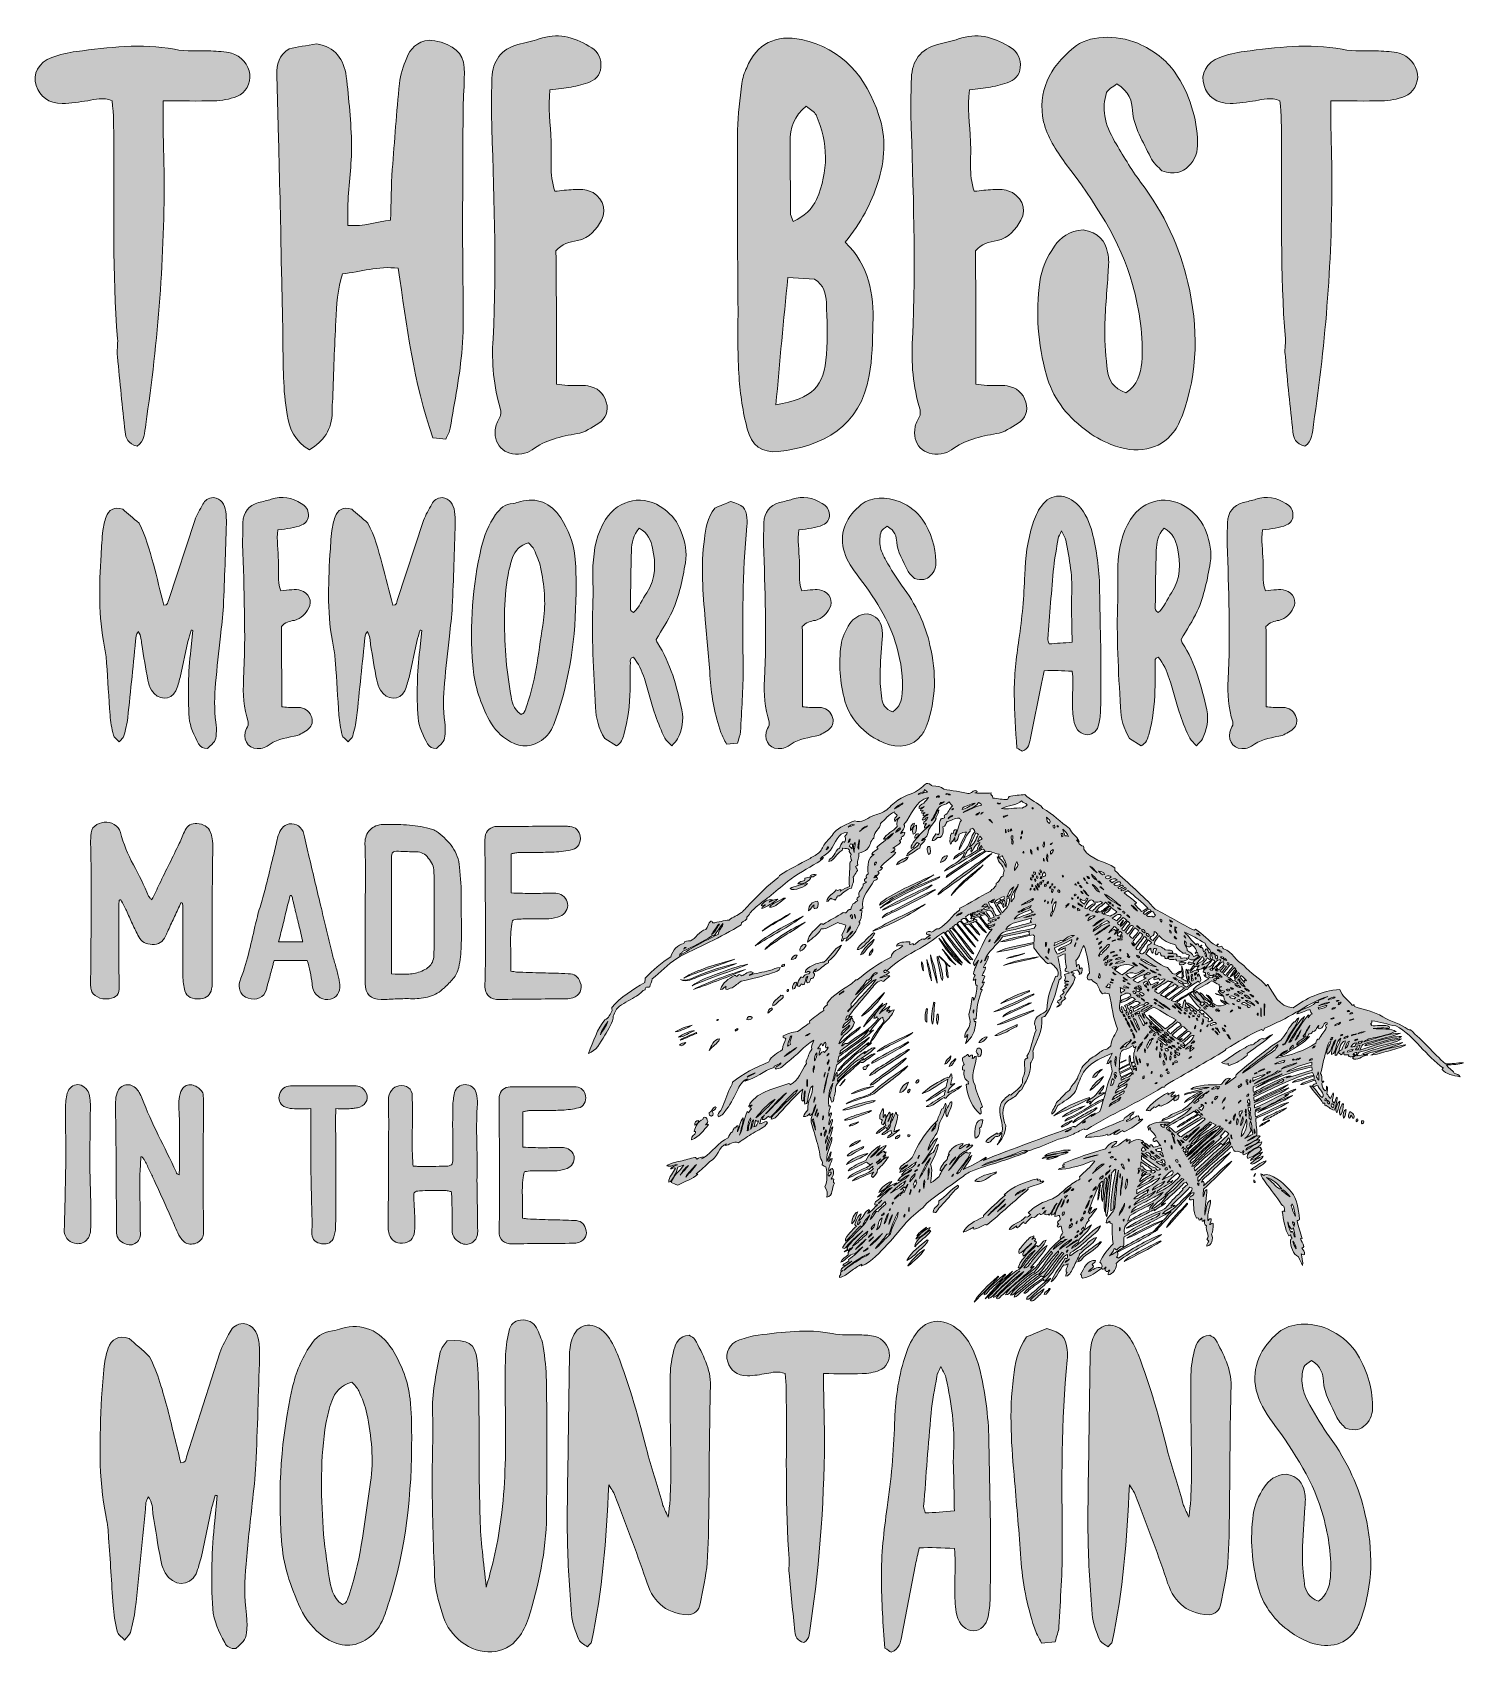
# Model space of a CAD drawing. Header units: inches. Extents: x 0.62 to 5.37, y -5.79 to -0.4.
import ezdxf

# ---------------------------------------------------------------- set-up
doc = ezdxf.new("R2010")
doc.units = ezdxf.units.IN
doc.header["$MEASUREMENT"] = 0
doc.layers.add('Layer 1', color=7, linetype='Continuous')

# ---------------------------------------------------------------- blocks, each defined once
blk = doc.blocks.new('block 2')
at = {"layer": 'Layer 1', "lineweight": 0}
for points, knots in [([(1.8731, -4.9351), (1.8786, -4.9771), (1.8786, -5.0177), (1.8786, -5.0584), (1.8799, -5.2489), (1.8595, -5.4325), (1.8037, -5.6076), (1.7969, -5.6286), (1.7901, -5.651), (1.7805, -5.6721), (1.7683, -5.6986), (1.7506, -5.7197), (1.7248, -5.7351), (1.6799, -5.7617), (1.6335, -5.7576), (1.5873, -5.7239), (1.5532, -5.7001), (1.5273, -5.6679), (1.5097, -5.63), (1.4756, -5.5572), (1.4511, -5.4829), (1.447, -5.4044), (1.4335, -5.2321), (1.4457, -5.064), (1.4824, -4.9001), (1.4933, -4.8482), (1.5138, -4.8006), (1.5424, -4.7571), (1.56, -4.7319), (1.5818, -4.7109), (1.6159, -4.7095), (1.6267, -4.7081), (1.6363, -4.7039), (1.6458, -4.7011), (1.7139, -4.6828), (1.7724, -4.7053), (1.8146, -4.7712), (1.8459, -4.823), (1.8677, -4.8776), (1.8731, -4.9351)], [0, 0, 0, 0, 1, 1, 1, 2, 2, 2, 3, 3, 3, 4, 4, 4, 5, 5, 5, 6, 6, 6, 7, 7, 7, 8, 8, 8, 9, 9, 9, 10, 10, 10, 11, 11, 11, 12, 12, 12, 13, 13, 13, 13]), ([(1.7302, -4.9841), (1.7248, -4.9589), (1.7139, -4.9322), (1.703, -4.9084), (1.6989, -4.8972), (1.688, -4.8888), (1.6799, -4.879), (1.643, -4.8903), (1.624, -4.9126), (1.6131, -4.9421), (1.6049, -4.9659), (1.5995, -4.9911), (1.5941, -5.0163), (1.575, -5.1299), (1.5777, -5.2461), (1.5845, -5.3638), (1.5886, -5.4185), (1.5968, -5.4731), (1.6049, -5.5278), (1.6104, -5.5585), (1.6144, -5.5936), (1.6485, -5.6174), (1.6567, -5.6132), (1.6608, -5.6118), (1.6621, -5.6076), (1.6662, -5.5992), (1.6703, -5.588), (1.6731, -5.5782), (1.7125, -5.4605), (1.7234, -5.3343), (1.7424, -5.2111), (1.7534, -5.1368), (1.7451, -5.0598), (1.7302, -4.9841)], [0, 0, 0, 0, 1, 1, 1, 2, 2, 2, 3, 3, 3, 4, 4, 4, 5, 5, 5, 6, 6, 6, 7, 7, 7, 8, 8, 8, 9, 9, 9, 10, 10, 10, 11, 11, 11, 11])]:
    blk.add_open_spline(points, degree=3, knots=knots, dxfattribs=at)
blk = doc.blocks.new('block 3')
at = {"layer": 'Layer 1', "lineweight": 0}
for points, knots in [([(3.7945, -5.0709), (3.7958, -5.1733), (3.7986, -5.2755), (3.7999, -5.3778), (3.7999, -5.4507), (3.7999, -5.5235), (3.7986, -5.5964), (3.7986, -5.6174), (3.7958, -5.6384), (3.7918, -5.658), (3.7863, -5.6861), (3.7672, -5.7043), (3.7441, -5.7043), (3.7196, -5.7043), (3.6951, -5.6846), (3.6883, -5.6525), (3.6829, -5.6272), (3.6815, -5.602), (3.6815, -5.5768), (3.6801, -5.5418), (3.6829, -5.5067), (3.6829, -5.4703), (3.6829, -5.4605), (3.6815, -5.4507), (3.6801, -5.4311), (3.6379, -5.4296), (3.6026, -5.4269), (3.563, -5.4296), (3.559, -5.4492), (3.5549, -5.4661), (3.5508, -5.4843), (3.5508, -5.4843), (3.5059, -5.7197), (3.5059, -5.7197), (3.5004, -5.7407), (3.499, -5.7659), (3.4705, -5.7757), (3.4651, -5.7716), (3.4583, -5.7674), (3.4487, -5.7617), (3.4433, -5.6846), (3.4378, -5.6076), (3.4378, -5.5305), (3.4365, -5.4507), (3.446, -5.3736), (3.4568, -5.2951), (3.4705, -5.2041), (3.4787, -5.1102), (3.4814, -5.0163), (3.4841, -4.9421), (3.4922, -4.8678), (3.5154, -4.7977), (3.5236, -4.7712), (3.5344, -4.7431), (3.5508, -4.7207), (3.5903, -4.6632), (3.6556, -4.6632), (3.7074, -4.7193), (3.7359, -4.7515), (3.7523, -4.7921), (3.7632, -4.8328), (3.7822, -4.9112), (3.7931, -4.9911), (3.7945, -5.0709)], [0, 0, 0, 0, 1, 1, 1, 2, 2, 2, 3, 3, 3, 4, 4, 4, 5, 5, 5, 6, 6, 6, 7, 7, 7, 8, 8, 8, 9, 9, 9, 10, 10, 10, 11, 11, 11, 12, 12, 12, 13, 13, 13, 14, 14, 14, 15, 15, 15, 16, 16, 16, 17, 17, 17, 18, 18, 18, 19, 19, 19, 20, 20, 20, 21, 21, 21, 21]), ([(3.6801, -5.3064), (3.6788, -5.2797), (3.6788, -5.2615), (3.6788, -5.2433), (3.6788, -5.1985), (3.6746, -5.155), (3.6774, -5.1116), (3.6829, -5.029), (3.6693, -4.9491), (3.6529, -4.8678), (3.6502, -4.8552), (3.6434, -4.8454), (3.6352, -4.8272), (3.6284, -4.8426), (3.6229, -4.851), (3.6216, -4.8608), (3.6148, -4.9014), (3.6066, -4.9406), (3.6026, -4.9827), (3.593, -5.0864), (3.5862, -5.1887), (3.578, -5.2924), (3.578, -5.298), (3.5808, -5.3036), (3.5835, -5.3134), (3.6148, -5.312), (3.6434, -5.3092), (3.6801, -5.3064)], [0, 0, 0, 0, 1, 1, 1, 2, 2, 2, 3, 3, 3, 4, 4, 4, 5, 5, 5, 6, 6, 6, 7, 7, 7, 8, 8, 8, 9, 9, 9, 9])]:
    blk.add_open_spline(points, degree=3, knots=knots, dxfattribs=at)
blk = doc.blocks.new('block 4')
at = {"layer": 'Layer 1', "lineweight": 0}
for points, knots in [([(2.9618, -1.3268), (2.96, -1.1253), (2.96, -0.9256), (2.96, -0.7242), (2.9618, -0.672), (2.969, -0.6217), (2.9744, -0.5695), (2.9762, -0.5515), (2.9834, -0.5336), (2.9906, -0.5173), (3.023, -0.4382), (3.0877, -0.4058), (3.1722, -0.4238), (3.3108, -0.4544), (3.3863, -0.5479), (3.4295, -0.6756), (3.4547, -0.7494), (3.4493, -0.825), (3.4259, -0.8987), (3.4043, -0.967), (3.3702, -1.0318), (3.318, -1.0965), (3.3971, -1.1739), (3.4133, -1.2692), (3.4097, -1.3681), (3.408, -1.4239), (3.408, -1.4833), (3.3971, -1.539), (3.3684, -1.7081), (3.2425, -1.7747), (3.0949, -1.7909), (3.041, -1.7963), (3.0068, -1.7711), (2.9924, -1.7153), (2.978, -1.6595), (2.969, -1.602), (2.9654, -1.5444), (2.96, -1.4725), (2.9618, -1.3988), (2.9618, -1.3268)], [0, 0, 0, 0, 1, 1, 1, 2, 2, 2, 3, 3, 3, 4, 4, 4, 5, 5, 5, 6, 6, 6, 7, 7, 7, 8, 8, 8, 9, 9, 9, 10, 10, 10, 11, 11, 11, 12, 12, 12, 13, 13, 13, 13]), ([(3.1345, -0.7638), (3.1345, -0.8429), (3.1363, -0.9238), (3.1363, -1.0048), (3.1363, -1.0048), (3.1453, -1.0282), (3.1453, -1.0282), (3.1813, -1.0102), (3.2082, -0.9869), (3.2226, -0.9544), (3.2622, -0.8609), (3.2622, -0.7674), (3.2208, -0.6738), (3.2154, -0.6631), (3.2011, -0.6559), (3.1885, -0.6451), (3.1489, -0.6774), (3.1327, -0.717), (3.1345, -0.7638)], [0, 0, 0, 0, 1, 1, 1, 2, 2, 2, 3, 3, 3, 4, 4, 4, 5, 5, 5, 6, 6, 6, 6]), ([(3.0877, -1.6362), (3.21, -1.6146), (3.2478, -1.5768), (3.255, -1.4689), (3.2604, -1.4113), (3.2568, -1.3538), (3.255, -1.2962), (3.2532, -1.2674), (3.2478, -1.2387), (3.2154, -1.2189), (3.2154, -1.2189), (3.1273, -1.2134), (3.1273, -1.2134), (3.1129, -1.3556), (3.1003, -1.4923), (3.0877, -1.6362)], [0, 0, 0, 0, 1, 1, 1, 2, 2, 2, 3, 3, 3, 4, 4, 4, 5, 5, 5, 5])]:
    blk.add_open_spline(points, degree=3, knots=knots, dxfattribs=at)
blk = doc.blocks.new('block 5')
at = {"layer": 'Layer 1', "lineweight": 0}
for points, knots in [([(1.5322, -3.4799), (1.5322, -3.4799), (1.4219, -3.4799), (1.4219, -3.4799), (1.4207, -3.4849), (1.4196, -3.4894), (1.4187, -3.4935), (1.4177, -3.4975), (1.4167, -3.5014), (1.4154, -3.5051), (1.413, -3.5132), (1.4108, -3.5212), (1.4089, -3.5289), (1.407, -3.5367), (1.4048, -3.5447), (1.4023, -3.5527), (1.401, -3.5571), (1.4, -3.5614), (1.3991, -3.5654), (1.3981, -3.5694), (1.397, -3.5736), (1.3958, -3.578), (1.3921, -3.5905), (1.3846, -3.5992), (1.3734, -3.6042), (1.3622, -3.6091), (1.3497, -3.6094), (1.336, -3.6051), (1.3229, -3.6007), (1.3141, -3.5929), (1.3094, -3.5817), (1.3047, -3.5705), (1.3043, -3.5599), (1.308, -3.55), (1.3192, -3.52), (1.3287, -3.4899), (1.3365, -3.4593), (1.3442, -3.4289), (1.3516, -3.398), (1.3585, -3.3669), (1.3634, -3.345), (1.369, -3.3238), (1.3752, -3.3029), (1.3814, -3.282), (1.3874, -3.261), (1.393, -3.2398), (1.398, -3.2206), (1.4028, -3.2012), (1.4075, -3.1819), (1.4121, -3.1626), (1.417, -3.1433), (1.4219, -3.124), (1.4245, -3.114), (1.4266, -3.1042), (1.4285, -3.0946), (1.4304, -3.0849), (1.4329, -3.0751), (1.436, -3.0652), (1.4391, -3.0558), (1.4433, -3.0476), (1.4486, -3.0404), (1.4539, -3.0332), (1.4618, -3.0287), (1.4724, -3.0268), (1.4836, -3.025), (1.4937, -3.0271), (1.5028, -3.0334), (1.5118, -3.0396), (1.5179, -3.0486), (1.521, -3.0605), (1.5241, -3.073), (1.527, -3.0858), (1.5299, -3.0992), (1.5326, -3.1126), (1.5356, -3.1256), (1.5387, -3.138), (1.5456, -3.1667), (1.5522, -3.195), (1.5588, -3.223), (1.5653, -3.251), (1.572, -3.279), (1.5789, -3.3071), (1.5845, -3.3307), (1.5901, -3.3547), (1.5957, -3.379), (1.6013, -3.4033), (1.6073, -3.4276), (1.6135, -3.4518), (1.6165, -3.4649), (1.6201, -3.478), (1.6242, -3.4911), (1.6282, -3.5042), (1.6318, -3.5176), (1.635, -3.5313), (1.6362, -3.5369), (1.6373, -3.5423), (1.6383, -3.5477), (1.6391, -3.5529), (1.6399, -3.5571), (1.6406, -3.5602), (1.6406, -3.5882), (1.6299, -3.6042), (1.6088, -3.6079), (1.5969, -3.611), (1.5857, -3.6096), (1.5752, -3.6036), (1.5646, -3.5977), (1.5571, -3.5892), (1.5528, -3.578), (1.5496, -3.5705), (1.5481, -3.5637), (1.5481, -3.5575), (1.5468, -3.5438), (1.5446, -3.5305), (1.5415, -3.5177), (1.5384, -3.505), (1.5353, -3.4923), (1.5322, -3.4799)], [0, 0, 0, 0, 1, 1, 1, 2, 2, 2, 3, 3, 3, 4, 4, 4, 5, 5, 5, 6, 6, 6, 7, 7, 7, 8, 8, 8, 9, 9, 9, 10, 10, 10, 11, 11, 11, 12, 12, 12, 13, 13, 13, 14, 14, 14, 15, 15, 15, 16, 16, 16, 17, 17, 17, 18, 18, 18, 19, 19, 19, 20, 20, 20, 21, 21, 21, 22, 22, 22, 23, 23, 23, 24, 24, 24, 25, 25, 25, 26, 26, 26, 27, 27, 27, 28, 28, 28, 29, 29, 29, 30, 30, 30, 31, 31, 31, 32, 32, 32, 33, 33, 33, 34, 34, 34, 35, 35, 35, 36, 36, 36, 37, 37, 37, 38, 38, 38, 39, 39, 39, 39]), ([(1.5172, -3.4182), (1.5166, -3.4164), (1.5162, -3.4143), (1.5159, -3.4122), (1.5155, -3.41), (1.515, -3.408), (1.5144, -3.4061), (1.512, -3.3955), (1.5096, -3.3852), (1.5074, -3.3753), (1.5052, -3.3653), (1.5029, -3.3557), (1.5005, -3.3463), (1.4992, -3.3426), (1.4982, -3.3388), (1.4976, -3.3351), (1.497, -3.3313), (1.496, -3.328), (1.4948, -3.3248), (1.4936, -3.3199), (1.4925, -3.315), (1.4915, -3.3104), (1.4906, -3.3057), (1.4895, -3.3009), (1.4882, -3.2959), (1.4871, -3.2915), (1.4861, -3.2878), (1.4855, -3.2846), (1.4849, -3.2816), (1.4842, -3.2787), (1.4836, -3.2762), (1.483, -3.2738), (1.4823, -3.2713), (1.4817, -3.2688), (1.4817, -3.2688), (1.4808, -3.2688), (1.4808, -3.2688), (1.4808, -3.2669), (1.4805, -3.2654), (1.4799, -3.2641), (1.4799, -3.2641), (1.4752, -3.2641), (1.4752, -3.2641), (1.4727, -3.2741), (1.4702, -3.2839), (1.4677, -3.2935), (1.4653, -3.3032), (1.4627, -3.3133), (1.4603, -3.3239), (1.4571, -3.3376), (1.4536, -3.3525), (1.4496, -3.3688), (1.4454, -3.3849), (1.4412, -3.4014), (1.4369, -3.4182), (1.4369, -3.4182), (1.5172, -3.4182), (1.5172, -3.4182)], [0, 0, 0, 0, 1, 1, 1, 2, 2, 2, 3, 3, 3, 4, 4, 4, 5, 5, 5, 6, 6, 6, 7, 7, 7, 8, 8, 8, 9, 9, 9, 10, 10, 10, 11, 11, 11, 12, 12, 12, 13, 13, 13, 14, 14, 14, 15, 15, 15, 16, 16, 16, 17, 17, 17, 18, 18, 18, 19, 19, 19, 19])]:
    blk.add_open_spline(points, degree=3, knots=knots, dxfattribs=at)
blk = doc.blocks.new('block 6')
at = {"layer": 'Layer 1', "lineweight": 0}
for points, knots in [([(1.9871, -3.5705), (1.9722, -3.5849), (1.9558, -3.5945), (1.9381, -3.5995), (1.9204, -3.6045), (1.9015, -3.6069), (1.8816, -3.6069), (1.8642, -3.6063), (1.8469, -3.6065), (1.8297, -3.6074), (1.8126, -3.6084), (1.7953, -3.6091), (1.7778, -3.6097), (1.7424, -3.6097), (1.7246, -3.592), (1.7246, -3.5565), (1.7246, -3.5565), (1.7246, -3.323), (1.7246, -3.323), (1.7246, -3.2837), (1.7248, -3.245), (1.7251, -3.2066), (1.7254, -3.1684), (1.7249, -3.1296), (1.7237, -3.0903), (1.7237, -3.0723), (1.7293, -3.0577), (1.7405, -3.0465), (1.7517, -3.0352), (1.7663, -3.0293), (1.7844, -3.0287), (1.8106, -3.0281), (1.8362, -3.0286), (1.8615, -3.0301), (1.8867, -3.0316), (1.9118, -3.0355), (1.9367, -3.0418), (1.9416, -3.043), (1.9468, -3.0447), (1.9521, -3.0469), (1.9573, -3.0491), (1.9622, -3.0518), (1.9665, -3.0548), (1.9853, -3.0698), (2.0011, -3.0863), (2.0142, -3.1044), (2.0273, -3.1224), (2.035, -3.1445), (2.0376, -3.1707), (2.0413, -3.2056), (2.0432, -3.2402), (2.0432, -3.2744), (2.0432, -3.3006), (2.0433, -3.3268), (2.0436, -3.3533), (2.0439, -3.3798), (2.0438, -3.4061), (2.0432, -3.4322), (2.0425, -3.456), (2.0398, -3.4796), (2.0347, -3.5033), (2.0317, -3.5176), (2.0256, -3.5298), (2.0165, -3.5402), (2.0075, -3.5504), (1.9977, -3.5605), (1.9871, -3.5705)], [0, 0, 0, 0, 1, 1, 1, 2, 2, 2, 3, 3, 3, 4, 4, 4, 5, 5, 5, 6, 6, 6, 7, 7, 7, 8, 8, 8, 9, 9, 9, 10, 10, 10, 11, 11, 11, 12, 12, 12, 13, 13, 13, 14, 14, 14, 15, 15, 15, 16, 16, 16, 17, 17, 17, 18, 18, 18, 19, 19, 19, 20, 20, 20, 21, 21, 21, 22, 22, 22, 22]), ([(1.9526, -3.1856), (1.9526, -3.1769), (1.9508, -3.1688), (1.9474, -3.1614), (1.944, -3.1539), (1.9395, -3.1468), (1.9339, -3.1399), (1.9233, -3.1262), (1.9099, -3.1193), (1.8937, -3.1193), (1.8838, -3.1193), (1.874, -3.1191), (1.8643, -3.1188), (1.8546, -3.1185), (1.8448, -3.1181), (1.8349, -3.1174), (1.8243, -3.1174), (1.8179, -3.1187), (1.8157, -3.1212), (1.8136, -3.1237), (1.8121, -3.1302), (1.8115, -3.1408), (1.8115, -3.1408), (1.8115, -3.2604), (1.8115, -3.2604), (1.8115, -3.2604), (1.8115, -3.4958), (1.8115, -3.4958), (1.8115, -3.4958), (1.8115, -3.5248), (1.8115, -3.5248), (1.8277, -3.5254), (1.8433, -3.5257), (1.8582, -3.5257), (1.8731, -3.5257), (1.8875, -3.5235), (1.9012, -3.5191), (1.9174, -3.5141), (1.9299, -3.507), (1.939, -3.4977), (1.9481, -3.4883), (1.9526, -3.4743), (1.9526, -3.4556), (1.9538, -3.3659), (1.9538, -3.2759), (1.9526, -3.1856)], [0, 0, 0, 0, 1, 1, 1, 2, 2, 2, 3, 3, 3, 4, 4, 4, 5, 5, 5, 6, 6, 6, 7, 7, 7, 8, 8, 8, 9, 9, 9, 10, 10, 10, 11, 11, 11, 12, 12, 12, 13, 13, 13, 14, 14, 14, 15, 15, 15, 15])]:
    blk.add_open_spline(points, degree=3, knots=knots, dxfattribs=at)
blk = doc.blocks.new('block 8')
at = {"layer": 'Layer 1', "lineweight": 0}
blk.add_open_spline([(1.1468, -2.3837), (1.1436, -2.3956), (1.1392, -2.4086), (1.136, -2.4215), (1.136, -2.4215), (1.11, -2.5404), (1.11, -2.5404), (1.1057, -2.5556), (1.1025, -2.5707), (1.096, -2.5847), (1.0787, -2.6193), (1.0365, -2.6171), (1.0149, -2.5825), (1.0095, -2.5728), (1.0052, -2.561), (1.0031, -2.5501), (0.9955, -2.5101), (0.989, -2.4712), (0.9825, -2.4313), (0.9803, -2.4173), (0.9825, -2.4032), (0.9707, -2.3881), (0.9674, -2.3945), (0.9652, -2.3978), (0.9641, -2.4021), (0.9555, -2.4929), (0.9457, -2.5837), (0.9361, -2.6744), (0.9339, -2.695), (0.9285, -2.7155), (0.9231, -2.7349), (0.922, -2.7414), (0.9144, -2.7457), (0.9079, -2.7544), (0.8993, -2.7457), (0.8896, -2.7393), (0.8885, -2.7317), (0.8831, -2.7101), (0.8787, -2.6874), (0.8777, -2.6658), (0.8733, -2.6074), (0.8701, -2.5501), (0.8658, -2.4929), (0.8647, -2.4745), (0.8626, -2.4572), (0.8594, -2.4399), (0.8377, -2.3372), (0.842, -2.2357), (0.8475, -2.1341), (0.8496, -2.1071), (0.8507, -2.0801), (0.8539, -2.053), (0.8561, -2.0379), (0.8594, -2.0217), (0.8647, -2.0077), (0.8733, -1.9849), (0.8906, -1.9731), (0.9198, -1.9828), (0.9361, -1.9958), (0.9534, -2.0109), (0.9739, -2.0292), (0.9955, -2.0703), (1.0085, -2.1179), (1.0214, -2.1643), (1.0333, -2.2098), (1.0441, -2.2551), (1.056, -2.3005), (1.0701, -2.3016), (1.0689, -2.2919), (1.0711, -2.2854), (1.0711, -2.2854), (1.1587, -2.0195), (1.1587, -2.0195), (1.1651, -2.0012), (1.176, -1.9839), (1.1857, -1.9655), (1.1921, -1.9536), (1.203, -1.9449), (1.2203, -1.9439), (1.2462, -1.9482), (1.2581, -1.9655), (1.2613, -1.9904), (1.2635, -2.0033), (1.2635, -2.0163), (1.2635, -2.0292), (1.2603, -2.1211), (1.2581, -2.213), (1.2537, -2.3048), (1.2527, -2.3384), (1.2473, -2.3718), (1.244, -2.4042), (1.2386, -2.4561), (1.2321, -2.508), (1.2278, -2.5598), (1.2246, -2.6031), (1.2224, -2.6453), (1.2289, -2.6896), (1.23, -2.7015), (1.2311, -2.7144), (1.23, -2.7274), (1.2289, -2.75), (1.2246, -2.7566), (1.2008, -2.776), (1.1878, -2.7771), (1.177, -2.7717), (1.1716, -2.7609), (1.1565, -2.7328), (1.1424, -2.7057), (1.1403, -2.6744), (1.1349, -2.5988), (1.137, -2.5242), (1.1457, -2.4497), (1.1457, -2.4497), (1.1522, -2.3848), (1.1522, -2.3848), (1.15, -2.3848), (1.149, -2.3837), (1.1468, -2.3837)], degree=3, knots=[0, 0, 0, 0, 1, 1, 1, 2, 2, 2, 3, 3, 3, 4, 4, 4, 5, 5, 5, 6, 6, 6, 7, 7, 7, 8, 8, 8, 9, 9, 9, 10, 10, 10, 11, 11, 11, 12, 12, 12, 13, 13, 13, 14, 14, 14, 15, 15, 15, 16, 16, 16, 17, 17, 17, 18, 18, 18, 19, 19, 19, 20, 20, 20, 21, 21, 21, 22, 22, 22, 23, 23, 23, 24, 24, 24, 25, 25, 25, 26, 26, 26, 27, 27, 27, 28, 28, 28, 29, 29, 29, 30, 30, 30, 31, 31, 31, 32, 32, 32, 33, 33, 33, 34, 34, 34, 35, 35, 35, 36, 36, 36, 37, 37, 37, 38, 38, 38, 39, 39, 39, 39], dxfattribs=at)
blk = doc.blocks.new('block 9')
at = {"layer": 'Layer 1', "lineweight": 0}
blk.add_open_spline([(1.444, -2.253), (1.457, -2.2519), (1.4689, -2.2497), (1.4808, -2.2497), (1.4905, -2.2486), (1.5013, -2.2486), (1.511, -2.2519), (1.537, -2.2595), (1.5499, -2.2875), (1.537, -2.3102), (1.5272, -2.3286), (1.5132, -2.3459), (1.4894, -2.3513), (1.4732, -2.3535), (1.4581, -2.3578), (1.4462, -2.3718), (1.4472, -2.4594), (1.4472, -2.5469), (1.4472, -2.6377), (1.4537, -2.6377), (1.4613, -2.6399), (1.47, -2.6399), (1.484, -2.6409), (1.497, -2.6387), (1.51, -2.6409), (1.5283, -2.6441), (1.5412, -2.655), (1.5467, -2.6733), (1.5521, -2.6917), (1.5456, -2.7057), (1.5316, -2.7155), (1.5175, -2.7241), (1.5034, -2.7339), (1.4883, -2.736), (1.4559, -2.7414), (1.4246, -2.749), (1.3987, -2.7685), (1.3933, -2.7727), (1.3857, -2.7749), (1.3781, -2.776), (1.3435, -2.7825), (1.3186, -2.7566), (1.3262, -2.722), (1.3284, -2.7133), (1.3327, -2.7057), (1.3359, -2.6993), (1.3359, -2.695), (1.3371, -2.6917), (1.3359, -2.6884), (1.3219, -2.642), (1.3176, -2.5944), (1.3208, -2.5469), (1.3284, -2.3978), (1.3219, -2.2486), (1.3176, -2.0984), (1.3176, -2.0747), (1.3176, -2.0509), (1.3186, -2.0271), (1.3198, -1.9926), (1.3371, -1.9698), (1.3705, -1.9601), (1.3846, -1.9569), (1.3997, -1.9536), (1.4127, -1.9493), (1.4484, -1.9363), (1.4808, -1.9449), (1.5121, -1.9634), (1.5272, -1.972), (1.5359, -1.9839), (1.5359, -2.0001), (1.537, -2.0163), (1.5283, -2.0292), (1.5143, -2.0347), (1.5024, -2.0401), (1.4894, -2.0423), (1.4764, -2.0455), (1.4635, -2.0476), (1.4505, -2.0487), (1.4343, -2.0509), (1.4299, -2.0854), (1.4354, -2.119), (1.4365, -2.1536), (1.4386, -2.186), (1.4321, -2.2184), (1.444, -2.253)], degree=3, knots=[0, 0, 0, 0, 1, 1, 1, 2, 2, 2, 3, 3, 3, 4, 4, 4, 5, 5, 5, 6, 6, 6, 7, 7, 7, 8, 8, 8, 9, 9, 9, 10, 10, 10, 11, 11, 11, 12, 12, 12, 13, 13, 13, 14, 14, 14, 15, 15, 15, 16, 16, 16, 17, 17, 17, 18, 18, 18, 19, 19, 19, 20, 20, 20, 21, 21, 21, 22, 22, 22, 23, 23, 23, 24, 24, 24, 25, 25, 25, 26, 26, 26, 27, 27, 27, 28, 28, 28, 28], dxfattribs=at)
blk = doc.blocks.new('block 10')
at = {"layer": 'Layer 1', "lineweight": 0}
blk.add_open_spline([(1.9065, -2.3837), (1.9033, -2.3956), (1.899, -2.4086), (1.8957, -2.4215), (1.8957, -2.4215), (1.8698, -2.5404), (1.8698, -2.5404), (1.8654, -2.5556), (1.8622, -2.5707), (1.8557, -2.5847), (1.8384, -2.6193), (1.7963, -2.6171), (1.7746, -2.5825), (1.7692, -2.5728), (1.765, -2.561), (1.7628, -2.5501), (1.7552, -2.5101), (1.7487, -2.4712), (1.7422, -2.4313), (1.74, -2.4173), (1.7422, -2.4032), (1.7304, -2.3881), (1.7271, -2.3945), (1.7249, -2.3978), (1.7239, -2.4021), (1.7152, -2.4929), (1.7055, -2.5837), (1.6958, -2.6744), (1.6936, -2.695), (1.6883, -2.7155), (1.6828, -2.7349), (1.6817, -2.7414), (1.6742, -2.7457), (1.6677, -2.7544), (1.6591, -2.7457), (1.6493, -2.7393), (1.6482, -2.7317), (1.6428, -2.7101), (1.6385, -2.6874), (1.6374, -2.6658), (1.6331, -2.6074), (1.6299, -2.5501), (1.6255, -2.4929), (1.6245, -2.4745), (1.6223, -2.4572), (1.6191, -2.4399), (1.5975, -2.3372), (1.6017, -2.2357), (1.6072, -2.1341), (1.6094, -2.1071), (1.6104, -2.0801), (1.6136, -2.053), (1.6158, -2.0379), (1.6191, -2.0217), (1.6245, -2.0077), (1.6331, -1.9849), (1.6504, -1.9731), (1.6796, -1.9828), (1.6958, -1.9958), (1.7131, -2.0109), (1.7336, -2.0292), (1.7552, -2.0703), (1.7682, -2.1179), (1.7811, -2.1643), (1.793, -2.2098), (1.8038, -2.2551), (1.8157, -2.3005), (1.8298, -2.3016), (1.8287, -2.2919), (1.8308, -2.2854), (1.8308, -2.2854), (1.9184, -2.0195), (1.9184, -2.0195), (1.9249, -2.0012), (1.9357, -1.9839), (1.9454, -1.9655), (1.9519, -1.9536), (1.9627, -1.9449), (1.98, -1.9439), (2.0059, -1.9482), (2.0178, -1.9655), (2.021, -1.9904), (2.0232, -2.0033), (2.0232, -2.0163), (2.0232, -2.0292), (2.02, -2.1211), (2.0178, -2.213), (2.0135, -2.3048), (2.0124, -2.3384), (2.007, -2.3718), (2.0037, -2.4042), (1.9984, -2.4561), (1.9918, -2.508), (1.9876, -2.5598), (1.9843, -2.6031), (1.9821, -2.6453), (1.9886, -2.6896), (1.9898, -2.7015), (1.9908, -2.7144), (1.9898, -2.7274), (1.9886, -2.75), (1.9843, -2.7566), (1.9606, -2.776), (1.9475, -2.7771), (1.9368, -2.7717), (1.9314, -2.7609), (1.9162, -2.7328), (1.9022, -2.7057), (1.9, -2.6744), (1.8946, -2.5988), (1.8968, -2.5242), (1.9054, -2.4497), (1.9054, -2.4497), (1.9119, -2.3848), (1.9119, -2.3848), (1.9097, -2.3848), (1.9087, -2.3837), (1.9065, -2.3837)], degree=3, knots=[0, 0, 0, 0, 1, 1, 1, 2, 2, 2, 3, 3, 3, 4, 4, 4, 5, 5, 5, 6, 6, 6, 7, 7, 7, 8, 8, 8, 9, 9, 9, 10, 10, 10, 11, 11, 11, 12, 12, 12, 13, 13, 13, 14, 14, 14, 15, 15, 15, 16, 16, 16, 17, 17, 17, 18, 18, 18, 19, 19, 19, 20, 20, 20, 21, 21, 21, 22, 22, 22, 23, 23, 23, 24, 24, 24, 25, 25, 25, 26, 26, 26, 27, 27, 27, 28, 28, 28, 29, 29, 29, 30, 30, 30, 31, 31, 31, 32, 32, 32, 33, 33, 33, 34, 34, 34, 35, 35, 35, 36, 36, 36, 37, 37, 37, 38, 38, 38, 39, 39, 39, 39], dxfattribs=at)
blk = doc.blocks.new('block 11')
at = {"layer": 'Layer 1', "lineweight": 0}
for points, knots in [([(2.0817, -2.4994), (2.0708, -2.3664), (2.0805, -2.2367), (2.1097, -2.1103), (2.1184, -2.0703), (2.1346, -2.0336), (2.1573, -2.0001), (2.1713, -1.9807), (2.1886, -1.9644), (2.2157, -1.9634), (2.2243, -1.9622), (2.2318, -1.959), (2.2395, -1.9569), (2.2934, -1.9428), (2.3399, -1.9601), (2.3734, -2.0109), (2.3983, -2.0509), (2.4156, -2.093), (2.4199, -2.1373), (2.4242, -2.1697), (2.4242, -2.2011), (2.4242, -2.2325), (2.4253, -2.3794), (2.4091, -2.521), (2.3648, -2.656), (2.3594, -2.6723), (2.354, -2.6896), (2.3464, -2.7057), (2.3367, -2.7263), (2.3226, -2.7425), (2.3021, -2.7544), (2.2664, -2.7749), (2.2297, -2.7717), (2.193, -2.7457), (2.166, -2.7274), (2.1454, -2.7025), (2.1314, -2.6733), (2.1043, -2.6171), (2.0849, -2.5598), (2.0817, -2.4994)], [0, 0, 0, 0, 1, 1, 1, 2, 2, 2, 3, 3, 3, 4, 4, 4, 5, 5, 5, 6, 6, 6, 7, 7, 7, 8, 8, 8, 9, 9, 9, 10, 10, 10, 11, 11, 11, 12, 12, 12, 13, 13, 13, 13]), ([(2.2415, -2.6636), (2.2481, -2.6604), (2.2513, -2.6593), (2.2524, -2.656), (2.2556, -2.6496), (2.2588, -2.6409), (2.261, -2.6334), (2.2924, -2.5426), (2.301, -2.4453), (2.3162, -2.3502), (2.3248, -2.2929), (2.3183, -2.2335), (2.3064, -2.1752), (2.3021, -2.1557), (2.2934, -2.1351), (2.2848, -2.1168), (2.2816, -2.1081), (2.2729, -2.1017), (2.2664, -2.0941), (2.2373, -2.1027), (2.2222, -2.12), (2.2135, -2.1427), (2.207, -2.1611), (2.2027, -2.1806), (2.1984, -2.2), (2.1832, -2.2875), (2.1854, -2.3772), (2.1908, -2.468), (2.194, -2.5101), (2.2005, -2.5523), (2.207, -2.5944), (2.2113, -2.6182), (2.2146, -2.6453), (2.2415, -2.6636)], [0, 0, 0, 0, 1, 1, 1, 2, 2, 2, 3, 3, 3, 4, 4, 4, 5, 5, 5, 6, 6, 6, 7, 7, 7, 8, 8, 8, 9, 9, 9, 10, 10, 10, 11, 11, 11, 11])]:
    blk.add_open_spline(points, degree=3, knots=knots, dxfattribs=at)
blk = doc.blocks.new('block 12')
at = {"layer": 'Layer 1', "lineweight": 0}
for points, knots in [([(2.5582, -2.7673), (2.5582, -2.7673), (2.5193, -2.7436), (2.5193, -2.7436), (2.4999, -2.7111), (2.4901, -2.6765), (2.489, -2.6399), (2.4826, -2.521), (2.475, -2.4032), (2.4804, -2.2854), (2.4814, -2.2476), (2.4793, -2.2086), (2.4804, -2.1708), (2.4826, -2.1157), (2.4933, -2.0628), (2.5225, -2.0163), (2.5657, -1.9471), (2.6511, -1.932), (2.716, -1.9817), (2.743, -2.0012), (2.7624, -2.026), (2.7732, -2.0574), (2.7862, -2.0908), (2.7927, -2.1254), (2.7873, -2.16), (2.7776, -2.2152), (2.7668, -2.2703), (2.7441, -2.3211), (2.7289, -2.3524), (2.7095, -2.3816), (2.6901, -2.4151), (2.6901, -2.4151), (2.6922, -2.4215), (2.6943, -2.4259), (2.7386, -2.494), (2.7581, -2.5707), (2.7754, -2.6485), (2.7829, -2.6831), (2.7754, -2.7144), (2.7614, -2.7447), (2.757, -2.7522), (2.7495, -2.7576), (2.7419, -2.7673), (2.7332, -2.7576), (2.7235, -2.7512), (2.7192, -2.7425), (2.7073, -2.7188), (2.6965, -2.6928), (2.6879, -2.6669), (2.6738, -2.6268), (2.6641, -2.5858), (2.6511, -2.5447), (2.6425, -2.5188), (2.6317, -2.494), (2.6144, -2.4734), (2.6014, -2.4756), (2.6047, -2.4853), (2.6047, -2.4918), (2.6036, -2.522), (2.6047, -2.5523), (2.6036, -2.5825), (2.6025, -2.6323), (2.596, -2.682), (2.583, -2.7306), (2.5788, -2.7447), (2.5744, -2.7598), (2.5582, -2.7673)], [0, 0, 0, 0, 1, 1, 1, 2, 2, 2, 3, 3, 3, 4, 4, 4, 5, 5, 5, 6, 6, 6, 7, 7, 7, 8, 8, 8, 9, 9, 9, 10, 10, 10, 11, 11, 11, 12, 12, 12, 13, 13, 13, 14, 14, 14, 15, 15, 15, 16, 16, 16, 17, 17, 17, 18, 18, 18, 19, 19, 19, 20, 20, 20, 21, 21, 21, 22, 22, 22, 22]), ([(2.6338, -2.0455), (2.6133, -2.0682), (2.609, -2.0941), (2.6079, -2.119), (2.6058, -2.1806), (2.6058, -2.2432), (2.6047, -2.3048), (2.6047, -2.3124), (2.6036, -2.32), (2.6144, -2.3253), (2.6349, -2.3081), (2.6436, -2.281), (2.6587, -2.2595), (2.6901, -2.213), (2.6889, -2.1622), (2.6782, -2.1114), (2.6728, -2.0854), (2.663, -2.0617), (2.6338, -2.0455)], [0, 0, 0, 0, 1, 1, 1, 2, 2, 2, 3, 3, 3, 4, 4, 4, 5, 5, 5, 6, 6, 6, 6])]:
    blk.add_open_spline(points, degree=3, knots=knots, dxfattribs=at)
blk = doc.blocks.new('block 13')
at = {"layer": 'Layer 1', "lineweight": 0}
blk.add_open_spline([(2.8847, -1.9785), (2.9041, -1.9709), (2.9213, -1.9634), (2.9376, -1.9569), (2.9776, -1.9677), (2.9884, -1.9785), (2.9916, -2.0119), (2.9927, -2.0206), (2.9927, -2.0292), (2.9916, -2.0379), (2.9754, -2.1946), (2.9776, -2.3513), (2.9787, -2.508), (2.9797, -2.5793), (2.9732, -2.6506), (2.97, -2.7209), (2.969, -2.7328), (2.9636, -2.7447), (2.9603, -2.7587), (2.9603, -2.7587), (2.9235, -2.7619), (2.9235, -2.7619), (2.9171, -2.7479), (2.9095, -2.736), (2.9052, -2.723), (2.8857, -2.6658), (2.8738, -2.6063), (2.8695, -2.5459), (2.8652, -2.4799), (2.8587, -2.414), (2.8533, -2.3481), (2.8446, -2.2595), (2.8382, -2.1708), (2.8501, -2.0822), (2.8544, -2.0465), (2.8598, -2.0119), (2.8847, -1.9785)], degree=3, knots=[0, 0, 0, 0, 1, 1, 1, 2, 2, 2, 3, 3, 3, 4, 4, 4, 5, 5, 5, 6, 6, 6, 7, 7, 7, 8, 8, 8, 9, 9, 9, 10, 10, 10, 11, 11, 11, 12, 12, 12, 12], dxfattribs=at)
blk = doc.blocks.new('block 14')
at = {"layer": 'Layer 1', "lineweight": 0}
blk.add_open_spline([(3.1731, -2.253), (3.1861, -2.2519), (3.198, -2.2497), (3.2099, -2.2497), (3.2196, -2.2486), (3.2304, -2.2486), (3.2401, -2.2519), (3.2661, -2.2595), (3.2791, -2.2875), (3.2661, -2.3102), (3.2564, -2.3286), (3.2423, -2.3459), (3.2185, -2.3513), (3.2023, -2.3535), (3.1872, -2.3578), (3.1753, -2.3718), (3.1764, -2.4594), (3.1764, -2.5469), (3.1764, -2.6377), (3.1829, -2.6377), (3.1904, -2.6399), (3.1991, -2.6399), (3.2131, -2.6409), (3.2261, -2.6387), (3.2391, -2.6409), (3.2574, -2.6441), (3.2705, -2.655), (3.2758, -2.6733), (3.2812, -2.6917), (3.2747, -2.7057), (3.2607, -2.7155), (3.2466, -2.7241), (3.2326, -2.7339), (3.2175, -2.736), (3.185, -2.7414), (3.1537, -2.749), (3.1278, -2.7685), (3.1224, -2.7727), (3.1148, -2.7749), (3.1072, -2.776), (3.0726, -2.7825), (3.0478, -2.7566), (3.0553, -2.722), (3.0575, -2.7133), (3.0618, -2.7057), (3.0651, -2.6993), (3.0651, -2.695), (3.0662, -2.6917), (3.0651, -2.6884), (3.0511, -2.642), (3.0467, -2.5944), (3.0499, -2.5469), (3.0575, -2.3978), (3.0511, -2.2486), (3.0467, -2.0984), (3.0467, -2.0747), (3.0467, -2.0509), (3.0478, -2.0271), (3.0489, -1.9926), (3.0662, -1.9698), (3.0996, -1.9601), (3.1137, -1.9569), (3.1288, -1.9536), (3.1418, -1.9493), (3.1775, -1.9363), (3.2099, -1.9449), (3.2413, -1.9634), (3.2564, -1.972), (3.265, -1.9839), (3.265, -2.0001), (3.2661, -2.0163), (3.2574, -2.0292), (3.2434, -2.0347), (3.2315, -2.0401), (3.2185, -2.0423), (3.2056, -2.0455), (3.1926, -2.0476), (3.1797, -2.0487), (3.1634, -2.0509), (3.1591, -2.0854), (3.1645, -2.119), (3.1656, -2.1536), (3.1678, -2.186), (3.1612, -2.2184), (3.1731, -2.253)], degree=3, knots=[0, 0, 0, 0, 1, 1, 1, 2, 2, 2, 3, 3, 3, 4, 4, 4, 5, 5, 5, 6, 6, 6, 7, 7, 7, 8, 8, 8, 9, 9, 9, 10, 10, 10, 11, 11, 11, 12, 12, 12, 13, 13, 13, 14, 14, 14, 15, 15, 15, 16, 16, 16, 17, 17, 17, 18, 18, 18, 19, 19, 19, 20, 20, 20, 21, 21, 21, 22, 22, 22, 23, 23, 23, 24, 24, 24, 25, 25, 25, 26, 26, 26, 27, 27, 27, 28, 28, 28, 28], dxfattribs=at)
blk = doc.blocks.new('block 15')
at = {"layer": 'Layer 1', "lineweight": 0}
blk.add_open_spline([(3.5471, -2.2119), (3.5407, -2.2054), (3.5298, -2.1957), (3.5244, -2.1848), (3.5103, -2.1546), (3.4909, -2.1244), (3.4887, -2.092), (3.4877, -2.0735), (3.4833, -2.0541), (3.4574, -2.039), (3.4499, -2.0455), (3.439, -2.0498), (3.4369, -2.0563), (3.4326, -2.0714), (3.4304, -2.0876), (3.4336, -2.1027), (3.4358, -2.12), (3.4445, -2.1373), (3.4531, -2.1536), (3.4693, -2.1806), (3.4855, -2.2086), (3.505, -2.2346), (3.5525, -2.2973), (3.5839, -2.3653), (3.599, -2.4345), (3.6206, -2.5242), (3.6195, -2.6139), (3.5882, -2.6993), (3.5839, -2.7111), (3.5785, -2.723), (3.5698, -2.7339), (3.5439, -2.7685), (3.4964, -2.7782), (3.4455, -2.7576), (3.4272, -2.75), (3.4099, -2.7403), (3.3947, -2.7285), (3.3537, -2.6982), (3.3288, -2.6614), (3.3169, -2.6193), (3.2996, -2.5566), (3.2953, -2.495), (3.304, -2.4334), (3.3072, -2.4075), (3.318, -2.3848), (3.3332, -2.3621), (3.345, -2.3448), (3.3623, -2.3319), (3.3904, -2.3297), (3.4217, -2.3351), (3.4347, -2.3535), (3.439, -2.375), (3.4423, -2.3881), (3.4412, -2.401), (3.4401, -2.414), (3.438, -2.4529), (3.4336, -2.4907), (3.4336, -2.5296), (3.4326, -2.5566), (3.4358, -2.5847), (3.439, -2.6117), (3.4412, -2.629), (3.4499, -2.6453), (3.4758, -2.655), (3.4984, -2.6387), (3.505, -2.6171), (3.5071, -2.5944), (3.5115, -2.5426), (3.5028, -2.4907), (3.4887, -2.4388), (3.465, -2.3524), (3.4131, -2.2735), (3.3547, -2.1967), (3.3353, -2.1708), (3.3191, -2.1438), (3.3115, -2.1146), (3.2986, -2.0541), (3.3234, -2.0066), (3.371, -1.9666), (3.4012, -1.9417), (3.4553, -1.9396), (3.4996, -1.958), (3.532, -1.972), (3.5558, -1.9914), (3.5731, -2.0152), (3.6033, -2.0606), (3.6174, -2.1071), (3.6184, -2.1557), (3.6195, -2.173), (3.6141, -2.1903), (3.6001, -2.2033), (3.5882, -2.2152), (3.5731, -2.2205), (3.5471, -2.2119)], degree=3, knots=[0, 0, 0, 0, 1, 1, 1, 2, 2, 2, 3, 3, 3, 4, 4, 4, 5, 5, 5, 6, 6, 6, 7, 7, 7, 8, 8, 8, 9, 9, 9, 10, 10, 10, 11, 11, 11, 12, 12, 12, 13, 13, 13, 14, 14, 14, 15, 15, 15, 16, 16, 16, 17, 17, 17, 18, 18, 18, 19, 19, 19, 20, 20, 20, 21, 21, 21, 22, 22, 22, 23, 23, 23, 24, 24, 24, 25, 25, 25, 26, 26, 26, 27, 27, 27, 28, 28, 28, 29, 29, 29, 30, 30, 30, 31, 31, 31, 31], dxfattribs=at)
blk = doc.blocks.new('block 16')
at = {"layer": 'Layer 1', "lineweight": 0}
for points, knots in [([(4.0712, -2.5199), (4.0377, -2.5188), (4.0096, -2.5167), (3.9783, -2.5188), (3.975, -2.534), (3.9718, -2.5469), (3.9686, -2.561), (3.9686, -2.561), (3.9329, -2.7425), (3.9329, -2.7425), (3.9285, -2.7587), (3.9275, -2.7782), (3.9048, -2.7857), (3.9005, -2.7825), (3.8951, -2.7792), (3.8875, -2.7749), (3.8832, -2.7155), (3.8788, -2.656), (3.8788, -2.5966), (3.8778, -2.535), (3.8854, -2.4756), (3.894, -2.4151), (3.9048, -2.3448), (3.9113, -2.2724), (3.9134, -2.2), (3.9156, -2.1427), (3.9221, -2.0854), (3.9404, -2.0314), (3.947, -2.0109), (3.9556, -1.9893), (3.9686, -1.972), (3.9999, -1.9277), (4.0517, -1.9277), (4.0928, -1.9709), (4.1155, -1.9958), (4.1285, -2.0271), (4.1371, -2.0584), (4.1523, -2.119), (4.161, -2.1806), (4.162, -2.2422), (4.163, -2.3211), (4.1652, -2.3999), (4.1663, -2.4788), (4.1663, -2.535), (4.1663, -2.5912), (4.1652, -2.6474), (4.1652, -2.6636), (4.163, -2.6798), (4.1598, -2.695), (4.1555, -2.7166), (4.1404, -2.7306), (4.122, -2.7306), (4.1026, -2.7306), (4.0831, -2.7155), (4.0777, -2.6906), (4.0734, -2.6712), (4.0723, -2.6517), (4.0723, -2.6323), (4.0712, -2.6053), (4.0734, -2.5783), (4.0734, -2.5501), (4.0734, -2.5426), (4.0723, -2.535), (4.0712, -2.5199)], [0, 0, 0, 0, 1, 1, 1, 2, 2, 2, 3, 3, 3, 4, 4, 4, 5, 5, 5, 6, 6, 6, 7, 7, 7, 8, 8, 8, 9, 9, 9, 10, 10, 10, 11, 11, 11, 12, 12, 12, 13, 13, 13, 14, 14, 14, 15, 15, 15, 16, 16, 16, 17, 17, 17, 18, 18, 18, 19, 19, 19, 20, 20, 20, 21, 21, 21, 21]), ([(4.0712, -2.4237), (4.0702, -2.4032), (4.0702, -2.3891), (4.0702, -2.375), (4.0702, -2.3405), (4.0669, -2.307), (4.069, -2.2735), (4.0734, -2.2098), (4.0626, -2.1482), (4.0496, -2.0854), (4.0475, -2.0757), (4.042, -2.0682), (4.0356, -2.0541), (4.0302, -2.066), (4.0258, -2.0725), (4.0247, -2.0801), (4.0193, -2.1114), (4.0129, -2.1417), (4.0096, -2.1741), (4.002, -2.254), (3.9967, -2.3329), (3.9901, -2.4129), (3.9901, -2.4173), (3.9923, -2.4215), (3.9945, -2.4291), (4.0193, -2.428), (4.042, -2.4259), (4.0712, -2.4237)], [0, 0, 0, 0, 1, 1, 1, 2, 2, 2, 3, 3, 3, 4, 4, 4, 5, 5, 5, 6, 6, 6, 7, 7, 7, 8, 8, 8, 9, 9, 9, 9])]:
    blk.add_open_spline(points, degree=3, knots=knots, dxfattribs=at)
blk = doc.blocks.new('block 17')
at = {"layer": 'Layer 1', "lineweight": 0}
for points, knots in [([(4.3003, -2.7673), (4.3003, -2.7673), (4.2615, -2.7436), (4.2615, -2.7436), (4.242, -2.7111), (4.2323, -2.6765), (4.2312, -2.6399), (4.2247, -2.521), (4.2172, -2.4032), (4.2226, -2.2854), (4.2236, -2.2476), (4.2214, -2.2086), (4.2226, -2.1708), (4.2247, -2.1157), (4.2355, -2.0628), (4.2647, -2.0163), (4.3079, -1.9471), (4.3933, -1.932), (4.4581, -1.9817), (4.4851, -2.0012), (4.5046, -2.026), (4.5154, -2.0574), (4.5284, -2.0908), (4.5348, -2.1254), (4.5294, -2.16), (4.5197, -2.2152), (4.5089, -2.2703), (4.4863, -2.3211), (4.4711, -2.3524), (4.4517, -2.3816), (4.4322, -2.4151), (4.4322, -2.4151), (4.4344, -2.4215), (4.4365, -2.4259), (4.4808, -2.494), (4.5003, -2.5707), (4.5175, -2.6485), (4.5251, -2.6831), (4.5175, -2.7144), (4.5035, -2.7447), (4.4992, -2.7522), (4.4916, -2.7576), (4.4841, -2.7673), (4.4754, -2.7576), (4.4657, -2.7512), (4.4613, -2.7425), (4.4495, -2.7188), (4.4386, -2.6928), (4.43, -2.6669), (4.416, -2.6268), (4.4062, -2.5858), (4.3933, -2.5447), (4.3846, -2.5188), (4.3738, -2.494), (4.3565, -2.4734), (4.3436, -2.4756), (4.3468, -2.4853), (4.3468, -2.4918), (4.3458, -2.522), (4.3468, -2.5523), (4.3458, -2.5825), (4.3446, -2.6323), (4.3382, -2.682), (4.3252, -2.7306), (4.3209, -2.7447), (4.3166, -2.7598), (4.3003, -2.7673)], [0, 0, 0, 0, 1, 1, 1, 2, 2, 2, 3, 3, 3, 4, 4, 4, 5, 5, 5, 6, 6, 6, 7, 7, 7, 8, 8, 8, 9, 9, 9, 10, 10, 10, 11, 11, 11, 12, 12, 12, 13, 13, 13, 14, 14, 14, 15, 15, 15, 16, 16, 16, 17, 17, 17, 18, 18, 18, 19, 19, 19, 20, 20, 20, 21, 21, 21, 22, 22, 22, 22]), ([(4.376, -2.0455), (4.3555, -2.0682), (4.3511, -2.0941), (4.35, -2.119), (4.3479, -2.1806), (4.3479, -2.2432), (4.3468, -2.3048), (4.3468, -2.3124), (4.3458, -2.32), (4.3565, -2.3253), (4.377, -2.3081), (4.3857, -2.281), (4.4008, -2.2595), (4.4322, -2.213), (4.4311, -2.1622), (4.4203, -2.1114), (4.4149, -2.0854), (4.4052, -2.0617), (4.376, -2.0455)], [0, 0, 0, 0, 1, 1, 1, 2, 2, 2, 3, 3, 3, 4, 4, 4, 5, 5, 5, 6, 6, 6, 6])]:
    blk.add_open_spline(points, degree=3, knots=knots, dxfattribs=at)
blk = doc.blocks.new('block 18')
at = {"layer": 'Layer 1', "lineweight": 0}
blk.add_open_spline([(4.7121, -2.253), (4.725, -2.2519), (4.7369, -2.2497), (4.7488, -2.2497), (4.7586, -2.2486), (4.7693, -2.2486), (4.7791, -2.2519), (4.805, -2.2595), (4.818, -2.2875), (4.805, -2.3102), (4.7953, -2.3286), (4.7812, -2.3459), (4.7574, -2.3513), (4.7413, -2.3535), (4.7262, -2.3578), (4.7142, -2.3718), (4.7153, -2.4594), (4.7153, -2.5469), (4.7153, -2.6377), (4.7218, -2.6377), (4.7294, -2.6399), (4.7381, -2.6399), (4.752, -2.6409), (4.7651, -2.6387), (4.778, -2.6409), (4.7964, -2.6441), (4.8094, -2.655), (4.8148, -2.6733), (4.8202, -2.6917), (4.8137, -2.7057), (4.7997, -2.7155), (4.7856, -2.7241), (4.7715, -2.7339), (4.7564, -2.736), (4.724, -2.7414), (4.6926, -2.749), (4.6667, -2.7685), (4.6613, -2.7727), (4.6537, -2.7749), (4.6461, -2.776), (4.6116, -2.7825), (4.5867, -2.7566), (4.5943, -2.722), (4.5964, -2.7133), (4.6008, -2.7057), (4.604, -2.6993), (4.604, -2.695), (4.6051, -2.6917), (4.604, -2.6884), (4.59, -2.642), (4.5857, -2.5944), (4.5889, -2.5469), (4.5964, -2.3978), (4.59, -2.2486), (4.5857, -2.0984), (4.5857, -2.0747), (4.5857, -2.0509), (4.5867, -2.0271), (4.5878, -1.9926), (4.6051, -1.9698), (4.6386, -1.9601), (4.6526, -1.9569), (4.6678, -1.9536), (4.6807, -1.9493), (4.7164, -1.9363), (4.7488, -1.9449), (4.7802, -1.9634), (4.7953, -1.972), (4.8039, -1.9839), (4.8039, -2.0001), (4.805, -2.0163), (4.7964, -2.0292), (4.7824, -2.0347), (4.7705, -2.0401), (4.7574, -2.0423), (4.7445, -2.0455), (4.7315, -2.0476), (4.7186, -2.0487), (4.7023, -2.0509), (4.698, -2.0854), (4.7035, -2.119), (4.7045, -2.1536), (4.7067, -2.186), (4.7002, -2.2184), (4.7121, -2.253)], degree=3, knots=[0, 0, 0, 0, 1, 1, 1, 2, 2, 2, 3, 3, 3, 4, 4, 4, 5, 5, 5, 6, 6, 6, 7, 7, 7, 8, 8, 8, 9, 9, 9, 10, 10, 10, 11, 11, 11, 12, 12, 12, 13, 13, 13, 14, 14, 14, 15, 15, 15, 16, 16, 16, 17, 17, 17, 18, 18, 18, 19, 19, 19, 20, 20, 20, 21, 21, 21, 22, 22, 22, 23, 23, 23, 24, 24, 24, 25, 25, 25, 26, 26, 26, 27, 27, 27, 28, 28, 28, 28], dxfattribs=at)
blk = doc.blocks.new('block 7')
at = {"layer": 'Layer 1'}
for name in ['block 9', 'block 12', 'block 14', 'block 15', 'block 16', 'block 17', 'block 18', 'block 8', 'block 10', 'block 11', 'block 13']:
    blk.add_blockref(name, (0, 0), dxfattribs=at)
blk = doc.blocks.new('block 20')
at = {"layer": 'Layer 1', "lineweight": 0}
blk.add_open_spline([(0.7594, -4.4182), (0.7492, -4.416), (0.7409, -4.4106), (0.7344, -4.4022), (0.7279, -4.3937), (0.7249, -4.3843), (0.7254, -4.3742), (0.7266, -4.3369), (0.7276, -4.2999), (0.7284, -4.2632), (0.7293, -4.2265), (0.73, -4.1894), (0.7305, -4.1522), (0.7311, -4.1217), (0.731, -4.0914), (0.7302, -4.0615), (0.7293, -4.0316), (0.7292, -4.0013), (0.7297, -3.9708), (0.7297, -3.9527), (0.7317, -3.9361), (0.7356, -3.9208), (0.7385, -3.9112), (0.743, -3.904), (0.7492, -3.8992), (0.7554, -3.8944), (0.7625, -3.892), (0.7704, -3.892), (0.7778, -3.892), (0.785, -3.8948), (0.792, -3.9004), (0.7991, -3.9061), (0.804, -3.9129), (0.8068, -3.9208), (0.8085, -3.9254), (0.8097, -3.93), (0.8103, -3.9348), (0.8108, -3.9396), (0.8114, -3.9445), (0.8119, -3.9496), (0.8125, -3.9575), (0.8126, -3.9655), (0.8123, -3.9733), (0.812, -3.9813), (0.8119, -3.9892), (0.8119, -3.9971), (0.8119, -3.9971), (0.8103, -4.1606), (0.8103, -4.1606), (0.8108, -4.1821), (0.8114, -4.2036), (0.8119, -4.2251), (0.8125, -4.2465), (0.813, -4.268), (0.8136, -4.2894), (0.8136, -4.3042), (0.8136, -4.3184), (0.8136, -4.3322), (0.8136, -4.3461), (0.8133, -4.3601), (0.8128, -4.3742), (0.8116, -4.3906), (0.8061, -4.4029), (0.7963, -4.4111), (0.7864, -4.4193), (0.7741, -4.4217), (0.7594, -4.4182)], degree=3, knots=[0, 0, 0, 0, 1, 1, 1, 2, 2, 2, 3, 3, 3, 4, 4, 4, 5, 5, 5, 6, 6, 6, 7, 7, 7, 8, 8, 8, 9, 9, 9, 10, 10, 10, 11, 11, 11, 12, 12, 12, 13, 13, 13, 14, 14, 14, 15, 15, 15, 16, 16, 16, 17, 17, 17, 18, 18, 18, 19, 19, 19, 20, 20, 20, 21, 21, 21, 22, 22, 22, 22], dxfattribs=at)
blk = doc.blocks.new('block 21')
at = {"layer": 'Layer 1', "lineweight": 0}
blk.add_open_spline([(1.178, -3.909), (1.1825, -3.9135), (1.1852, -3.9182), (1.1861, -3.9233), (1.1869, -3.9284), (1.1873, -3.9341), (1.1873, -3.9403), (1.1873, -3.9945), (1.1872, -4.0485), (1.1869, -4.1022), (1.1866, -4.1558), (1.1865, -4.2101), (1.1865, -4.2649), (1.1865, -4.2824), (1.1868, -4.2998), (1.1873, -4.317), (1.1879, -4.3343), (1.1882, -4.3516), (1.1882, -4.3691), (1.1882, -4.372), (1.1882, -4.3751), (1.1882, -4.3784), (1.1882, -4.3819), (1.1879, -4.3852), (1.1873, -4.3886), (1.1868, -4.3948), (1.1845, -4.4004), (1.1805, -4.4051), (1.1766, -4.4099), (1.1718, -4.4138), (1.1662, -4.4166), (1.1605, -4.4194), (1.1543, -4.4209), (1.1475, -4.4212), (1.1407, -4.4215), (1.1342, -4.42), (1.128, -4.4166), (1.1235, -4.4138), (1.1194, -4.4101), (1.1157, -4.4056), (1.112, -4.401), (1.1088, -4.3962), (1.106, -4.3912), (1.1009, -4.3816), (1.0965, -4.3721), (1.0928, -4.3628), (1.0891, -4.3534), (1.085, -4.344), (1.0805, -4.3343), (1.071, -4.3129), (1.0615, -4.2919), (1.0522, -4.2712), (1.0428, -4.2507), (1.0334, -4.2298), (1.0237, -4.209), (1.0187, -4.1977), (1.0133, -4.1862), (1.0076, -4.1746), (1.002, -4.1631), (0.9963, -4.1516), (0.9907, -4.1403), (0.9896, -4.1386), (0.9885, -4.137), (0.9873, -4.1356), (0.9862, -4.1343), (0.985, -4.1327), (0.9839, -4.131), (0.9828, -4.131), (0.9821, -4.1311), (0.9818, -4.1314), (0.9815, -4.1317), (0.9808, -4.1318), (0.9797, -4.1318), (0.9791, -4.1426), (0.9785, -4.1531), (0.978, -4.1636), (0.9774, -4.1741), (0.9769, -4.1849), (0.9763, -4.1962), (0.9763, -4.22), (0.9764, -4.2432), (0.9767, -4.2657), (0.977, -4.2883), (0.9772, -4.3115), (0.9772, -4.3352), (0.9772, -4.3437), (0.9772, -4.352), (0.9775, -4.3602), (0.9778, -4.3684), (0.978, -4.3765), (0.978, -4.3843), (0.9785, -4.3923), (0.9774, -4.3992), (0.9746, -4.4051), (0.9718, -4.4111), (0.967, -4.4157), (0.9602, -4.4191), (0.954, -4.423), (0.9475, -4.4245), (0.9407, -4.4233), (0.9339, -4.4222), (0.9274, -4.42), (0.9212, -4.4166), (0.9054, -4.4087), (0.8981, -4.3959), (0.8992, -4.3784), (0.8992, -4.3784), (0.8992, -4.3725), (0.8992, -4.3725), (0.8986, -4.3132), (0.8982, -4.2542), (0.8979, -4.1954), (0.8976, -4.1367), (0.8972, -4.0776), (0.8966, -4.0182), (0.8961, -4.0069), (0.8957, -3.9956), (0.8954, -3.984), (0.8951, -3.9724), (0.8952, -3.9609), (0.8958, -3.9496), (0.8958, -3.9389), (0.8975, -3.9287), (0.9009, -3.9191), (0.9037, -3.9118), (0.9076, -3.9058), (0.9127, -3.9013), (0.9178, -3.8968), (0.9235, -3.894), (0.9297, -3.8929), (0.9359, -3.8917), (0.9423, -3.8923), (0.9487, -3.8945), (0.9552, -3.8968), (0.9611, -3.901), (0.9662, -3.9072), (0.9701, -3.9118), (0.9734, -3.9164), (0.9759, -3.9212), (0.9784, -3.926), (0.9808, -3.931), (0.9831, -3.9361), (0.9995, -3.9784), (1.0177, -4.0197), (1.0377, -4.0598), (1.0578, -4.0999), (1.0774, -4.1403), (1.0966, -4.181), (1.0978, -4.1843), (1.0989, -4.1867), (1.1, -4.1878), (1.1, -4.1878), (1.1068, -4.1912), (1.1068, -4.1912), (1.1068, -4.1878), (1.107, -4.1846), (1.1073, -4.1818), (1.1075, -4.179), (1.1076, -4.1762), (1.1076, -4.1733), (1.1076, -4.1733), (1.1076, -4.0039), (1.1076, -4.0039), (1.1071, -3.9943), (1.1065, -3.9848), (1.106, -3.9755), (1.1054, -3.9661), (1.1054, -3.9567), (1.106, -3.9471), (1.106, -3.9364), (1.1082, -3.9256), (1.1127, -3.9149), (1.1162, -3.9064), (1.1207, -3.9004), (1.1263, -3.8971), (1.132, -3.8937), (1.1379, -3.8921), (1.1441, -3.8924), (1.1503, -3.8927), (1.1564, -3.8944), (1.1623, -3.8975), (1.1683, -3.9006), (1.1735, -3.9044), (1.178, -3.909)], degree=3, knots=[0, 0, 0, 0, 1, 1, 1, 2, 2, 2, 3, 3, 3, 4, 4, 4, 5, 5, 5, 6, 6, 6, 7, 7, 7, 8, 8, 8, 9, 9, 9, 10, 10, 10, 11, 11, 11, 12, 12, 12, 13, 13, 13, 14, 14, 14, 15, 15, 15, 16, 16, 16, 17, 17, 17, 18, 18, 18, 19, 19, 19, 20, 20, 20, 21, 21, 21, 22, 22, 22, 23, 23, 23, 24, 24, 24, 25, 25, 25, 26, 26, 26, 27, 27, 27, 28, 28, 28, 29, 29, 29, 30, 30, 30, 31, 31, 31, 32, 32, 32, 33, 33, 33, 34, 34, 34, 35, 35, 35, 36, 36, 36, 37, 37, 37, 38, 38, 38, 39, 39, 39, 40, 40, 40, 41, 41, 41, 42, 42, 42, 43, 43, 43, 44, 44, 44, 45, 45, 45, 46, 46, 46, 47, 47, 47, 48, 48, 48, 49, 49, 49, 50, 50, 50, 51, 51, 51, 52, 52, 52, 53, 53, 53, 54, 54, 54, 55, 55, 55, 56, 56, 56, 57, 57, 57, 58, 58, 58, 59, 59, 59, 60, 60, 60, 61, 61, 61, 61], dxfattribs=at)
blk = doc.blocks.new('block 22')
at = {"layer": 'Layer 1', "lineweight": 0}
blk.add_open_spline([(1.7246, -3.9132), (1.7314, -3.9239), (1.7329, -3.9343), (1.7293, -3.9445), (1.7256, -3.9547), (1.7178, -3.962), (1.706, -3.9666), (1.7014, -3.9682), (1.6966, -3.9694), (1.6915, -3.97), (1.6865, -3.9706), (1.6817, -3.9711), (1.6772, -3.9717), (1.6692, -3.9722), (1.6613, -3.9724), (1.6534, -3.9721), (1.6455, -3.9718), (1.6368, -3.9717), (1.6272, -3.9717), (1.6272, -3.9756), (1.627, -3.9792), (1.6267, -3.9827), (1.6264, -3.9861), (1.6263, -3.9894), (1.6263, -3.9929), (1.6263, -4.0544), (1.6264, -4.1157), (1.6267, -4.1768), (1.627, -4.2378), (1.6269, -4.2991), (1.6263, -4.3606), (1.6263, -4.3669), (1.6258, -4.3731), (1.6246, -4.3793), (1.6235, -4.3855), (1.6221, -4.3915), (1.6204, -4.3971), (1.6147, -4.4152), (1.6012, -4.4228), (1.5797, -4.42), (1.56, -4.4171), (1.5492, -4.4067), (1.5475, -4.3886), (1.5469, -4.3824), (1.5469, -4.3765), (1.5475, -4.3708), (1.5481, -4.3652), (1.5484, -4.3593), (1.5484, -4.3531), (1.5478, -4.3316), (1.5472, -4.3102), (1.5466, -4.2891), (1.5461, -4.2679), (1.5455, -4.2465), (1.545, -4.2251), (1.5444, -4.1912), (1.5441, -4.1577), (1.5441, -4.1246), (1.5441, -4.0916), (1.5441, -4.0584), (1.5441, -4.0251), (1.5441, -4.0251), (1.5441, -3.9717), (1.5441, -3.9717), (1.5328, -3.9717), (1.5221, -3.9718), (1.5119, -3.9721), (1.5017, -3.9724), (1.4918, -3.9722), (1.4823, -3.9717), (1.4777, -3.9711), (1.4729, -3.9703), (1.4678, -3.9691), (1.4627, -3.968), (1.4582, -3.9663), (1.4543, -3.9641), (1.4469, -3.9595), (1.4421, -3.9537), (1.4399, -3.9467), (1.4376, -3.9396), (1.4376, -3.9321), (1.4399, -3.9242), (1.4427, -3.9157), (1.4472, -3.909), (1.4534, -3.9039), (1.4597, -3.8988), (1.4673, -3.8962), (1.4763, -3.8962), (1.4871, -3.8956), (1.4976, -3.8954), (1.5081, -3.8954), (1.5186, -3.8954), (1.5289, -3.8954), (1.539, -3.8954), (1.539, -3.8954), (1.689, -3.8954), (1.689, -3.8954), (1.7049, -3.8954), (1.7167, -3.9013), (1.7246, -3.9132)], degree=3, knots=[0, 0, 0, 0, 1, 1, 1, 2, 2, 2, 3, 3, 3, 4, 4, 4, 5, 5, 5, 6, 6, 6, 7, 7, 7, 8, 8, 8, 9, 9, 9, 10, 10, 10, 11, 11, 11, 12, 12, 12, 13, 13, 13, 14, 14, 14, 15, 15, 15, 16, 16, 16, 17, 17, 17, 18, 18, 18, 19, 19, 19, 20, 20, 20, 21, 21, 21, 22, 22, 22, 23, 23, 23, 24, 24, 24, 25, 25, 25, 26, 26, 26, 27, 27, 27, 28, 28, 28, 29, 29, 29, 30, 30, 30, 31, 31, 31, 32, 32, 32, 33, 33, 33, 33], dxfattribs=at)
blk = doc.blocks.new('block 23')
at = {"layer": 'Layer 1', "lineweight": 0}
blk.add_open_spline([(1.8009, -4.3606), (1.8009, -4.3268), (1.801, -4.2929), (1.8013, -4.259), (1.8016, -4.2251), (1.8017, -4.1912), (1.8017, -4.1572), (1.8017, -4.1217), (1.8019, -4.0861), (1.8022, -4.0505), (1.8024, -4.0149), (1.8022, -3.979), (1.8017, -3.9429), (1.8011, -3.9304), (1.8044, -3.9198), (1.8115, -3.9111), (1.8185, -3.9023), (1.8269, -3.8974), (1.8365, -3.8962), (1.8489, -3.894), (1.8594, -3.8959), (1.8678, -3.9022), (1.8763, -3.9084), (1.8805, -3.9177), (1.8805, -3.9301), (1.8811, -3.9606), (1.8812, -3.9911), (1.8809, -4.0217), (1.8807, -4.0522), (1.8805, -4.0827), (1.8805, -4.1132), (1.8811, -4.1211), (1.8815, -4.129), (1.8818, -4.1369), (1.8821, -4.1448), (1.8825, -4.1533), (1.8831, -4.1623), (1.8876, -4.1623), (1.8912, -4.1625), (1.8941, -4.1628), (1.8969, -4.1631), (1.8997, -4.1632), (1.9025, -4.1632), (1.9172, -4.1632), (1.9321, -4.1632), (1.9471, -4.1632), (1.9621, -4.1632), (1.9769, -4.1629), (1.9915, -4.1623), (2.0011, -4.1623), (2.0075, -4.1608), (2.0106, -4.1577), (2.0137, -4.1545), (2.0153, -4.148), (2.0153, -4.1378), (2.0153, -4.109), (2.0151, -4.0801), (2.0148, -4.0513), (2.0145, -4.0225), (2.0147, -3.9937), (2.0153, -3.9649), (2.0153, -3.9569), (2.0158, -3.9492), (2.017, -3.9416), (2.0181, -3.934), (2.0195, -3.9262), (2.0212, -3.9182), (2.0234, -3.9098), (2.0277, -3.9033), (2.0339, -3.8988), (2.0401, -3.8943), (2.0475, -3.892), (2.056, -3.892), (2.0645, -3.892), (2.0722, -3.8944), (2.0793, -3.8992), (2.0863, -3.904), (2.0907, -3.9106), (2.0924, -3.9191), (2.0958, -3.9321), (2.0972, -3.9443), (2.0966, -3.9555), (2.0944, -3.9923), (2.0936, -4.0287), (2.0945, -4.0649), (2.0954, -4.101), (2.0958, -4.1375), (2.0958, -4.1742), (2.0952, -4.2064), (2.0954, -4.2388), (2.0962, -4.2712), (2.0971, -4.3037), (2.0975, -4.3364), (2.0975, -4.3691), (2.0981, -4.3725), (2.0982, -4.376), (2.0979, -4.3797), (2.0976, -4.3834), (2.0972, -4.3869), (2.0966, -4.3903), (2.0933, -4.4044), (2.0856, -4.4141), (2.0737, -4.4191), (2.0619, -4.4242), (2.0497, -4.4228), (2.0373, -4.4149), (2.0209, -4.4047), (2.0127, -4.3915), (2.0127, -4.3751), (2.0127, -4.3581), (2.0127, -4.3413), (2.0127, -4.3246), (2.0127, -4.308), (2.0124, -4.2912), (2.0119, -4.2742), (2.0119, -4.2697), (2.0118, -4.2652), (2.0115, -4.2606), (2.0112, -4.2561), (2.0108, -4.2516), (2.0102, -4.2471), (2.0051, -4.2459), (2.0005, -4.245), (1.9962, -4.2441), (1.992, -4.2432), (1.9876, -4.2429), (1.9831, -4.2429), (1.9701, -4.2429), (1.957, -4.243), (1.9436, -4.2432), (1.9304, -4.2435), (1.9172, -4.244), (1.9043, -4.2445), (1.8963, -4.2451), (1.8911, -4.2465), (1.8886, -4.2488), (1.886, -4.251), (1.885, -4.2564), (1.8856, -4.2649), (1.8862, -4.279), (1.8869, -4.293), (1.8877, -4.3068), (1.8886, -4.3207), (1.889, -4.3349), (1.889, -4.3496), (1.8901, -4.3632), (1.8893, -4.3759), (1.8865, -4.3878), (1.8802, -4.4098), (1.8647, -4.42), (1.8398, -4.4182), (1.8302, -4.4171), (1.8221, -4.4133), (1.8153, -4.4069), (1.8085, -4.4004), (1.8043, -4.392), (1.8025, -4.3819), (1.8014, -4.3784), (1.8009, -4.3749), (1.8009, -4.3712), (1.8009, -4.3676), (1.8009, -4.3641), (1.8009, -4.3606)], degree=3, knots=[0, 0, 0, 0, 1, 1, 1, 2, 2, 2, 3, 3, 3, 4, 4, 4, 5, 5, 5, 6, 6, 6, 7, 7, 7, 8, 8, 8, 9, 9, 9, 10, 10, 10, 11, 11, 11, 12, 12, 12, 13, 13, 13, 14, 14, 14, 15, 15, 15, 16, 16, 16, 17, 17, 17, 18, 18, 18, 19, 19, 19, 20, 20, 20, 21, 21, 21, 22, 22, 22, 23, 23, 23, 24, 24, 24, 25, 25, 25, 26, 26, 26, 27, 27, 27, 28, 28, 28, 29, 29, 29, 30, 30, 30, 31, 31, 31, 32, 32, 32, 33, 33, 33, 34, 34, 34, 35, 35, 35, 36, 36, 36, 37, 37, 37, 38, 38, 38, 39, 39, 39, 40, 40, 40, 41, 41, 41, 42, 42, 42, 43, 43, 43, 44, 44, 44, 45, 45, 45, 46, 46, 46, 47, 47, 47, 48, 48, 48, 49, 49, 49, 50, 50, 50, 51, 51, 51, 52, 52, 52, 53, 53, 53, 54, 54, 54, 54], dxfattribs=at)
blk = doc.blocks.new('block 24')
at = {"layer": 'Layer 1', "lineweight": 0}
blk.add_open_spline([(2.1704, -4.2751), (2.1704, -4.2219), (2.1702, -4.1694), (2.1699, -4.1174), (2.1696, -4.0655), (2.1692, -4.0132), (2.1686, -3.9606), (2.1686, -3.9555), (2.1686, -3.9504), (2.1686, -3.9454), (2.1686, -3.9403), (2.1689, -3.9355), (2.1695, -3.931), (2.1707, -3.9214), (2.1746, -3.9138), (2.1814, -3.9081), (2.1882, -3.9025), (2.1963, -3.8996), (2.2059, -3.8996), (2.2376, -3.8996), (2.2691, -3.8995), (2.3005, -3.8992), (2.3318, -3.8989), (2.3633, -3.8988), (2.3949, -3.8988), (2.4, -3.8988), (2.4049, -3.8988), (2.4097, -3.8988), (2.4145, -3.8988), (2.4195, -3.8991), (2.4246, -3.8996), (2.4331, -3.9002), (2.4401, -3.9033), (2.4458, -3.909), (2.4514, -3.9146), (2.4548, -3.9214), (2.4559, -3.9292), (2.457, -3.9389), (2.4555, -3.9475), (2.4513, -3.9551), (2.4471, -3.9628), (2.4407, -3.9674), (2.4322, -3.9691), (2.4147, -3.973), (2.3963, -3.9756), (2.3771, -3.9767), (2.3596, -3.9773), (2.3421, -3.9776), (2.3246, -3.9776), (2.307, -3.9776), (2.2893, -3.9776), (2.2712, -3.9776), (2.2667, -3.9781), (2.2626, -3.9789), (2.2589, -3.9797), (2.2552, -3.9805), (2.2514, -3.9813), (2.2475, -3.9818), (2.2475, -3.9818), (2.2475, -4.0996), (2.2475, -4.0996), (2.2594, -4.1002), (2.2708, -4.1006), (2.2818, -4.1009), (2.2928, -4.1012), (2.304, -4.1013), (2.3153, -4.1013), (2.3249, -4.1013), (2.3342, -4.1012), (2.3433, -4.1009), (2.3523, -4.1006), (2.3613, -4.1005), (2.3704, -4.1005), (2.3732, -4.1005), (2.3758, -4.1005), (2.3784, -4.1005), (2.3809, -4.1005), (2.3836, -4.1007), (2.3865, -4.1013), (2.3944, -4.1025), (2.4013, -4.106), (2.4072, -4.1119), (2.4132, -4.1179), (2.4167, -4.1245), (2.4178, -4.1318), (2.4189, -4.1397), (2.4172, -4.1474), (2.4127, -4.1547), (2.4082, -4.162), (2.4023, -4.1671), (2.3949, -4.17), (2.3842, -4.1739), (2.3729, -4.1765), (2.361, -4.1776), (2.3463, -4.1781), (2.3315, -4.1783), (2.3166, -4.1781), (2.3016, -4.1778), (2.2868, -4.1779), (2.2721, -4.1784), (2.2619, -4.179), (2.2557, -4.1801), (2.2534, -4.1818), (2.2511, -4.1835), (2.2495, -4.1897), (2.2483, -4.2005), (2.246, -4.2231), (2.2454, -4.2454), (2.2462, -4.2674), (2.2471, -4.2894), (2.2472, -4.312), (2.2466, -4.3352), (2.2506, -4.3358), (2.2537, -4.3362), (2.2559, -4.3365), (2.2582, -4.3368), (2.2607, -4.3372), (2.2636, -4.3378), (2.2895, -4.3389), (2.3154, -4.3397), (2.3411, -4.3403), (2.3669, -4.3409), (2.393, -4.3418), (2.4195, -4.3429), (2.4376, -4.3429), (2.4497, -4.3516), (2.4559, -4.3691), (2.4599, -4.3793), (2.4596, -4.3888), (2.4551, -4.3975), (2.4506, -4.4063), (2.4433, -4.4123), (2.4331, -4.4157), (2.4263, -4.4174), (2.4198, -4.4182), (2.4136, -4.4182), (2.3796, -4.4188), (2.3462, -4.4191), (2.3132, -4.4191), (2.2801, -4.4191), (2.2466, -4.4197), (2.2127, -4.4208), (2.1992, -4.4208), (2.1884, -4.4174), (2.1805, -4.4106), (2.1726, -4.4039), (2.1686, -4.3929), (2.1686, -4.3776), (2.1692, -4.3606), (2.1696, -4.3437), (2.1699, -4.3268), (2.1702, -4.3098), (2.1704, -4.2926), (2.1704, -4.2751)], degree=3, knots=[0, 0, 0, 0, 1, 1, 1, 2, 2, 2, 3, 3, 3, 4, 4, 4, 5, 5, 5, 6, 6, 6, 7, 7, 7, 8, 8, 8, 9, 9, 9, 10, 10, 10, 11, 11, 11, 12, 12, 12, 13, 13, 13, 14, 14, 14, 15, 15, 15, 16, 16, 16, 17, 17, 17, 18, 18, 18, 19, 19, 19, 20, 20, 20, 21, 21, 21, 22, 22, 22, 23, 23, 23, 24, 24, 24, 25, 25, 25, 26, 26, 26, 27, 27, 27, 28, 28, 28, 29, 29, 29, 30, 30, 30, 31, 31, 31, 32, 32, 32, 33, 33, 33, 34, 34, 34, 35, 35, 35, 36, 36, 36, 37, 37, 37, 38, 38, 38, 39, 39, 39, 40, 40, 40, 41, 41, 41, 42, 42, 42, 43, 43, 43, 44, 44, 44, 45, 45, 45, 46, 46, 46, 47, 47, 47, 48, 48, 48, 49, 49, 49, 50, 50, 50, 51, 51, 51, 51], dxfattribs=at)
blk = doc.blocks.new('block 19')
at = {"layer": 'Layer 1'}
for name in ['block 20', 'block 21', 'block 22', 'block 23', 'block 24']:
    blk.add_blockref(name, (0, 0), dxfattribs=at)
blk = doc.blocks.new('block 26')
at = {"layer": 'Layer 1', "lineweight": 0}
blk.add_open_spline([(3.5342, -3.0491), (3.5413, -3.0434), (3.545, -3.0345), (3.5477, -3.0246), (3.54, -3.024), (3.5312, -3.0389), (3.5342, -3.0491)], degree=3, knots=[0, 0, 0, 0, 1, 1, 1, 2, 2, 2, 2], dxfattribs=at)
blk = doc.blocks.new('block 27')
at = {"layer": 'Layer 1', "lineweight": 0}
blk.add_open_spline([(3.5428, -3.0613), (3.554, -3.0593), (3.5561, -3.042), (3.5538, -3.0307), (3.5395, -3.033), (3.5395, -3.0507), (3.5428, -3.0613)], degree=3, knots=[0, 0, 0, 0, 1, 1, 1, 2, 2, 2, 2], dxfattribs=at)
blk = doc.blocks.new('block 28')
at = {"layer": 'Layer 1', "lineweight": 0}
blk.add_open_spline([(3.5489, -3.0736), (3.5577, -3.0739), (3.561, -3.0645), (3.56, -3.0589), (3.5514, -3.0587), (3.5476, -3.0676), (3.5489, -3.0736)], degree=3, knots=[0, 0, 0, 0, 1, 1, 1, 2, 2, 2, 2], dxfattribs=at)
blk = doc.blocks.new('block 29')
at = {"layer": 'Layer 1', "lineweight": 0}
blk.add_open_spline([(3.598, -3.1017), (3.5821, -3.1004), (3.5922, -3.1224), (3.5943, -3.1287), (3.6035, -3.1279), (3.6013, -3.1075), (3.598, -3.1017)], degree=3, knots=[0, 0, 0, 0, 1, 1, 1, 2, 2, 2, 2], dxfattribs=at)
blk = doc.blocks.new('block 30')
at = {"layer": 'Layer 1', "lineweight": 0}
blk.add_open_spline([(3.6568, -3.1324), (3.6444, -3.1304), (3.6369, -3.1434), (3.6335, -3.1544), (3.6462, -3.152), (3.6534, -3.1441), (3.6568, -3.1324)], degree=3, knots=[0, 0, 0, 0, 1, 1, 1, 2, 2, 2, 2], dxfattribs=at)
blk = doc.blocks.new('block 31')
at = {"layer": 'Layer 1', "lineweight": 0}
blk.add_open_spline([(3.4877, -3.163), (3.5007, -3.154), (3.5219, -3.1531), (3.5269, -3.1361), (3.512, -3.1425), (3.4911, -3.1491), (3.4877, -3.163)], degree=3, knots=[0, 0, 0, 0, 1, 1, 1, 2, 2, 2, 2], dxfattribs=at)
blk = doc.blocks.new('block 32')
at = {"layer": 'Layer 1', "lineweight": 0}
blk.add_open_spline([(3.2022, -3.1974), (3.2038, -3.2105), (3.2188, -3.1968), (3.2218, -3.1961), (3.2196, -3.1931), (3.2057, -3.1942), (3.2022, -3.1974)], degree=3, knots=[0, 0, 0, 0, 1, 1, 1, 2, 2, 2, 2], dxfattribs=at)
blk = doc.blocks.new('block 33')
at = {"layer": 'Layer 1', "lineweight": 0}
blk.add_open_spline([(3.6298, -3.2022), (3.5598, -3.2323), (3.4867, -3.2593), (3.4338, -3.3064), (3.4935, -3.2665), (3.5634, -3.2367), (3.6311, -3.2047), (3.6313, -3.2031), (3.633, -3.2022), (3.6298, -3.2022)], degree=3, knots=[0, 0, 0, 0, 1, 1, 1, 2, 2, 2, 3, 3, 3, 3], dxfattribs=at)
blk = doc.blocks.new('block 34')
at = {"layer": 'Layer 1', "lineweight": 0}
blk.add_open_spline([(3.1605, -3.2256), (3.1771, -3.2289), (3.2, -3.2168), (3.2046, -3.2035), (3.1955, -3.2025), (3.1908, -3.206), (3.1838, -3.2072), (3.184, -3.2102), (3.184, -3.2131), (3.1826, -3.2145), (3.1741, -3.2171), (3.1644, -3.2184), (3.1605, -3.2256)], degree=3, knots=[0, 0, 0, 0, 1, 1, 1, 2, 2, 2, 3, 3, 3, 4, 4, 4, 4], dxfattribs=at)
blk = doc.blocks.new('block 35')
at = {"layer": 'Layer 1', "lineweight": 0}
blk.add_open_spline([(3.1924, -3.2243), (3.171, -3.2279), (3.1505, -3.2323), (3.1348, -3.2415), (3.1464, -3.2524), (3.1882, -3.2337), (3.1924, -3.2243)], degree=3, knots=[0, 0, 0, 0, 1, 1, 1, 2, 2, 2, 2], dxfattribs=at)
blk = doc.blocks.new('block 36')
at = {"layer": 'Layer 1', "lineweight": 0}
blk.add_open_spline([(3.6041, -3.2292), (3.5487, -3.2559), (3.492, -3.2813), (3.4411, -3.3125), (3.4991, -3.2888), (3.5539, -3.2619), (3.6053, -3.2316), (3.6056, -3.2301), (3.6072, -3.2291), (3.6041, -3.2292)], degree=3, knots=[0, 0, 0, 0, 1, 1, 1, 2, 2, 2, 3, 3, 3, 3], dxfattribs=at)
blk = doc.blocks.new('block 37')
at = {"layer": 'Layer 1', "lineweight": 0}
blk.add_open_spline([(3.0662, -3.3028), (3.085, -3.3052), (3.1041, -3.2826), (3.1189, -3.2733), (3.1172, -3.2733), (3.1156, -3.2733), (3.114, -3.2733), (3.0987, -3.2838), (3.0771, -3.288), (3.0662, -3.3028)], degree=3, knots=[0, 0, 0, 0, 1, 1, 1, 2, 2, 2, 3, 3, 3, 3], dxfattribs=at)
blk = doc.blocks.new('block 38')
at = {"layer": 'Layer 1', "lineweight": 0}
blk.add_open_spline([(3.2144, -3.3076), (3.2183, -3.307), (3.2224, -3.3067), (3.2255, -3.3052), (3.227, -3.2989), (3.2301, -3.2884), (3.2255, -3.2831), (3.2076, -3.2857), (3.1965, -3.295), (3.1961, -3.315), (3.2056, -3.3119), (3.2062, -3.2999), (3.2144, -3.2954), (3.2126, -3.2976), (3.2126, -3.3054), (3.2144, -3.3076)], degree=3, knots=[0, 0, 0, 0, 1, 1, 1, 2, 2, 2, 3, 3, 3, 4, 4, 4, 5, 5, 5, 5], dxfattribs=at)
blk = doc.blocks.new('block 39')
at = {"layer": 'Layer 1', "lineweight": 0}
blk.add_open_spline([(3.3823, -3.4155), (3.3738, -3.424), (3.3618, -3.4314), (3.3578, -3.4437), (3.3714, -3.4439), (3.3809, -3.4303), (3.3897, -3.4216), (3.399, -3.4123), (3.4108, -3.4022), (3.4154, -3.3897), (3.4139, -3.3897), (3.4137, -3.3882), (3.4117, -3.3885), (3.4005, -3.3962), (3.3921, -3.4057), (3.3823, -3.4155)], degree=3, knots=[0, 0, 0, 0, 1, 1, 1, 2, 2, 2, 3, 3, 3, 4, 4, 4, 5, 5, 5, 5], dxfattribs=at)
blk = doc.blocks.new('block 40')
at = {"layer": 'Layer 1', "lineweight": 0}
blk.add_open_spline([(3.7071, -3.489), (3.6845, -3.4584), (3.6591, -3.4307), (3.6372, -3.3995), (3.6548, -3.435), (3.6788, -3.4641), (3.7071, -3.489)], degree=3, knots=[0, 0, 0, 0, 1, 1, 1, 2, 2, 2, 2], dxfattribs=at)
blk = doc.blocks.new('block 41')
at = {"layer": 'Layer 1', "lineweight": 0}
blk.add_open_spline([(3.7046, -3.4951), (3.6926, -3.4797), (3.678, -3.467), (3.6654, -3.4522), (3.6525, -3.4371), (3.642, -3.4203), (3.6286, -3.4056), (3.6492, -3.4402), (3.6721, -3.4725), (3.7046, -3.4951)], degree=3, knots=[0, 0, 0, 0, 1, 1, 1, 2, 2, 2, 3, 3, 3, 3], dxfattribs=at)
blk = doc.blocks.new('block 42')
at = {"layer": 'Layer 1', "lineweight": 0}
blk.add_open_spline([(3.4142, -3.4118), (3.4141, -3.411), (3.414, -3.4103), (3.413, -3.4106), (3.3958, -3.4248), (3.3796, -3.4401), (3.3689, -3.4608), (3.3807, -3.4585), (3.3855, -3.4462), (3.3921, -3.4387), (3.3995, -3.4305), (3.4089, -3.4238), (3.413, -3.413), (3.4137, -3.4129), (3.4144, -3.4128), (3.4142, -3.4118)], degree=3, knots=[0, 0, 0, 0, 1, 1, 1, 2, 2, 2, 3, 3, 3, 4, 4, 4, 5, 5, 5, 5], dxfattribs=at)
blk = doc.blocks.new('block 43')
at = {"layer": 'Layer 1', "lineweight": 0}
blk.add_open_spline([(3.1679, -3.4486), (3.1784, -3.4464), (3.1833, -3.4387), (3.1875, -3.4302), (3.1798, -3.4185), (3.1639, -3.4374), (3.1679, -3.4486)], degree=3, knots=[0, 0, 0, 0, 1, 1, 1, 2, 2, 2, 2], dxfattribs=at)
blk = doc.blocks.new('block 44')
at = {"layer": 'Layer 1', "lineweight": 0}
blk.add_open_spline([(3.4093, -3.4412), (3.4047, -3.448), (3.3981, -3.4529), (3.397, -3.4633), (3.4047, -3.4603), (3.4104, -3.4489), (3.4093, -3.4412)], degree=3, knots=[0, 0, 0, 0, 1, 1, 1, 2, 2, 2, 2], dxfattribs=at)
blk = doc.blocks.new('block 45')
at = {"layer": 'Layer 1', "lineweight": 0}
blk.add_open_spline([(3.9142, -3.4558), (3.8934, -3.4613), (3.8722, -3.4662), (3.8529, -3.473), (3.8747, -3.4687), (3.8959, -3.4637), (3.9142, -3.4558)], degree=3, knots=[0, 0, 0, 0, 1, 1, 1, 2, 2, 2, 2], dxfattribs=at)
blk = doc.blocks.new('block 46')
at = {"layer": 'Layer 1', "lineweight": 0}
blk.add_open_spline([(3.1385, -3.4768), (3.1498, -3.4767), (3.1561, -3.4715), (3.1581, -3.4621), (3.149, -3.4597), (3.1415, -3.469), (3.1385, -3.4768)], degree=3, knots=[0, 0, 0, 0, 1, 1, 1, 2, 2, 2, 2], dxfattribs=at)
blk = doc.blocks.new('block 47')
at = {"layer": 'Layer 1', "lineweight": 0}
blk.add_open_spline([(3.6225, -3.5551), (3.6214, -3.5223), (3.6099, -3.4894), (3.6005, -3.4608), (3.6044, -3.4956), (3.6144, -3.5245), (3.6225, -3.5551)], degree=3, knots=[0, 0, 0, 0, 1, 1, 1, 2, 2, 2, 2], dxfattribs=at)
blk = doc.blocks.new('block 48')
at = {"layer": 'Layer 1', "lineweight": 0}
blk.add_open_spline([(3.6225, -3.4669), (3.6239, -3.4842), (3.6279, -3.496), (3.6311, -3.511), (3.6337, -3.5236), (3.6333, -3.5375), (3.6409, -3.5466), (3.6436, -3.5177), (3.6315, -3.493), (3.6262, -3.4681), (3.6246, -3.4681), (3.6245, -3.4666), (3.6225, -3.4669)], degree=3, knots=[0, 0, 0, 0, 1, 1, 1, 2, 2, 2, 3, 3, 3, 4, 4, 4, 4], dxfattribs=at)
blk = doc.blocks.new('block 49')
at = {"layer": 'Layer 1', "lineweight": 0}
blk.add_open_spline([(3.9595, -3.4681), (3.9179, -3.4747), (3.8759, -3.4809), (3.8431, -3.4963), (3.8803, -3.4853), (3.9231, -3.4799), (3.9595, -3.4681)], degree=3, knots=[0, 0, 0, 0, 1, 1, 1, 2, 2, 2, 2], dxfattribs=at)
blk = doc.blocks.new('block 50')
at = {"layer": 'Layer 1', "lineweight": 0}
blk.add_open_spline([(3.6041, -3.5478), (3.6026, -3.5252), (3.5959, -3.4973), (3.5882, -3.4767), (3.5918, -3.5021), (3.5967, -3.5262), (3.6041, -3.5478)], degree=3, knots=[0, 0, 0, 0, 1, 1, 1, 2, 2, 2, 2], dxfattribs=at)
blk = doc.blocks.new('block 51')
at = {"layer": 'Layer 1', "lineweight": 0}
blk.add_open_spline([(3.5772, -3.5147), (3.576, -3.5036), (3.577, -3.4904), (3.571, -3.4841), (3.5688, -3.4938), (3.5726, -3.5077), (3.5772, -3.5147)], degree=3, knots=[0, 0, 0, 0, 1, 1, 1, 2, 2, 2, 2], dxfattribs=at)
blk = doc.blocks.new('block 52')
at = {"layer": 'Layer 1', "lineweight": 0}
blk.add_open_spline([(3.1164, -3.4927), (3.1109, -3.4929), (3.1067, -3.4944), (3.1066, -3.5), (3.1113, -3.499), (3.1177, -3.4996), (3.1164, -3.4927)], degree=3, knots=[0, 0, 0, 0, 1, 1, 1, 2, 2, 2, 2], dxfattribs=at)
blk = doc.blocks.new('block 53')
at = {"layer": 'Layer 1', "lineweight": 0}
blk.add_open_spline([(3.0123, -3.5197), (2.9963, -3.5112), (2.9854, -3.5286), (2.9731, -3.5307), (2.9719, -3.5309), (2.9698, -3.527), (2.9669, -3.527), (2.9615, -3.5271), (2.9607, -3.5326), (2.9559, -3.5331), (2.9552, -3.5306), (2.954, -3.5285), (2.9498, -3.5295), (2.93, -3.5407), (2.9112, -3.553), (2.9032, -3.576), (2.9136, -3.577), (2.9174, -3.565), (2.9228, -3.565), (2.9209, -3.5668), (2.9218, -3.5713), (2.9216, -3.5748), (2.9308, -3.5789), (2.9323, -3.5696), (2.9424, -3.5711), (2.952, -3.5635), (2.9622, -3.5566), (2.9718, -3.5491), (3.0059, -3.5407), (3.0446, -3.5324), (3.076, -3.5209), (3.0852, -3.5175), (3.1007, -3.5156), (3.1017, -3.5037), (3.0884, -3.5022), (3.0791, -3.5105), (3.0662, -3.5135), (3.0439, -3.5188), (3.0201, -3.5223), (3, -3.5295), (3.0015, -3.5236), (3.0119, -3.5267), (3.0123, -3.5197)], degree=3, knots=[0, 0, 0, 0, 1, 1, 1, 2, 2, 2, 3, 3, 3, 4, 4, 4, 5, 5, 5, 6, 6, 6, 7, 7, 7, 8, 8, 8, 9, 9, 9, 10, 10, 10, 11, 11, 11, 12, 12, 12, 13, 13, 13, 14, 14, 14, 14], dxfattribs=at)
blk = doc.blocks.new('block 54')
at = {"layer": 'Layer 1', "lineweight": 0}
blk.add_open_spline([(2.8138, -3.5761), (2.8729, -3.5555), (2.931, -3.534), (2.9865, -3.5099), (2.9252, -3.5282), (2.8673, -3.5499), (2.8138, -3.5761)], degree=3, knots=[0, 0, 0, 0, 1, 1, 1, 2, 2, 2, 2], dxfattribs=at)
blk = doc.blocks.new('block 55')
at = {"layer": 'Layer 1', "lineweight": 0}
blk.add_open_spline([(3.1434, -3.5748), (3.1544, -3.5743), (3.1539, -3.5624), (3.1569, -3.554), (3.1476, -3.5466), (3.1406, -3.5662), (3.1434, -3.5748)], degree=3, knots=[0, 0, 0, 0, 1, 1, 1, 2, 2, 2, 2], dxfattribs=at)
blk = doc.blocks.new('block 56')
at = {"layer": 'Layer 1', "lineweight": 0}
blk.add_open_spline([(3.125, -3.5834), (3.1289, -3.5832), (3.1304, -3.5806), (3.1299, -3.576), (3.1257, -3.5759), (3.1223, -3.5803), (3.125, -3.5834)], degree=3, knots=[0, 0, 0, 0, 1, 1, 1, 2, 2, 2, 2], dxfattribs=at)
blk = doc.blocks.new('block 57')
at = {"layer": 'Layer 1', "lineweight": 0}
blk.add_open_spline([(3.9215, -3.5857), (3.9239, -3.5844), (3.9314, -3.5833), (3.9289, -3.5796), (3.8943, -3.5908), (3.8609, -3.6031), (3.8345, -3.6225), (3.8631, -3.6123), (3.8972, -3.5994), (3.9215, -3.5857)], degree=3, knots=[0, 0, 0, 0, 1, 1, 1, 2, 2, 2, 3, 3, 3, 3], dxfattribs=at)
blk = doc.blocks.new('block 58')
at = {"layer": 'Layer 1', "lineweight": 0}
blk.add_open_spline([(3.3713, -3.6642), (3.4045, -3.6463), (3.4294, -3.6136), (3.4485, -3.5858), (3.422, -3.6111), (3.3973, -3.6383), (3.3713, -3.6642)], degree=3, knots=[0, 0, 0, 0, 1, 1, 1, 2, 2, 2, 2], dxfattribs=at)
blk = doc.blocks.new('block 59')
at = {"layer": 'Layer 1', "lineweight": 0}
blk.add_open_spline([(3.9313, -3.5992), (3.9365, -3.5964), (3.9463, -3.5941), (3.9436, -3.5906), (3.8985, -3.6097), (3.8547, -3.63), (3.8112, -3.6507), (3.8546, -3.6401), (3.8962, -3.6184), (3.9313, -3.5992)], degree=3, knots=[0, 0, 0, 0, 1, 1, 1, 2, 2, 2, 3, 3, 3, 3], dxfattribs=at)
blk = doc.blocks.new('block 60')
at = {"layer": 'Layer 1', "lineweight": 0}
blk.add_open_spline([(3.1042, -3.5956), (3.0957, -3.6069), (3.076, -3.6129), (3.0772, -3.6299), (3.0858, -3.6292), (3.0911, -3.6205), (3.0968, -3.6152), (3.1025, -3.6102), (3.1142, -3.606), (3.1115, -3.5969), (3.1114, -3.5942), (3.1064, -3.5963), (3.1042, -3.5956)], degree=3, knots=[0, 0, 0, 0, 1, 1, 1, 2, 2, 2, 3, 3, 3, 4, 4, 4, 4], dxfattribs=at)
blk = doc.blocks.new('block 61')
at = {"layer": 'Layer 1', "lineweight": 0}
blk.add_open_spline([(3.6078, -3.6912), (3.6134, -3.6706), (3.6112, -3.6423), (3.6152, -3.6201), (3.6136, -3.62), (3.6135, -3.6185), (3.6115, -3.6188), (3.6114, -3.6204), (3.6099, -3.6206), (3.6103, -3.6225), (3.6085, -3.6417), (3.5987, -3.6732), (3.6078, -3.6912)], degree=3, knots=[0, 0, 0, 0, 1, 1, 1, 2, 2, 2, 3, 3, 3, 4, 4, 4, 4], dxfattribs=at)
blk = doc.blocks.new('block 62')
at = {"layer": 'Layer 1', "lineweight": 0}
blk.add_open_spline([(3.8848, -3.6409), (3.8693, -3.6482), (3.8507, -3.6528), (3.8407, -3.6666), (3.8725, -3.651), (3.9051, -3.6363), (3.9362, -3.62), (3.9354, -3.62), (3.9346, -3.62), (3.9338, -3.62), (3.9169, -3.6254), (3.9008, -3.6333), (3.8848, -3.6409)], degree=3, knots=[0, 0, 0, 0, 1, 1, 1, 2, 2, 2, 3, 3, 3, 4, 4, 4, 4], dxfattribs=at)
blk = doc.blocks.new('block 63')
at = {"layer": 'Layer 1', "lineweight": 0}
blk.add_open_spline([(3.0613, -3.6545), (3.0656, -3.6494), (3.0727, -3.647), (3.076, -3.641), (3.0743, -3.6407), (3.0746, -3.6383), (3.0736, -3.6373), (3.0664, -3.6391), (3.0595, -3.6477), (3.0613, -3.6545)], degree=3, knots=[0, 0, 0, 0, 1, 1, 1, 2, 2, 2, 3, 3, 3, 3], dxfattribs=at)
blk = doc.blocks.new('block 64')
at = {"layer": 'Layer 1', "lineweight": 0}
blk.add_open_spline([(3.5858, -3.6434), (3.5842, -3.6527), (3.5782, -3.6801), (3.5882, -3.685), (3.5881, -3.6736), (3.5881, -3.6535), (3.5907, -3.6409), (3.5891, -3.6408), (3.589, -3.6393), (3.587, -3.6397), (3.5869, -3.6413), (3.5854, -3.6414), (3.5858, -3.6434)], degree=3, knots=[0, 0, 0, 0, 1, 1, 1, 2, 2, 2, 3, 3, 3, 4, 4, 4, 4], dxfattribs=at)
blk = doc.blocks.new('block 65')
at = {"layer": 'Layer 1', "lineweight": 0}
blk.add_open_spline([(3.9424, -3.6445), (3.9016, -3.6602), (3.8591, -3.674), (3.8223, -3.6936), (3.8577, -3.6845), (3.8995, -3.6673), (3.9326, -3.6519), (3.936, -3.6503), (3.9468, -3.6458), (3.9424, -3.6445)], degree=3, knots=[0, 0, 0, 0, 1, 1, 1, 2, 2, 2, 3, 3, 3, 3], dxfattribs=at)
blk = doc.blocks.new('block 66')
at = {"layer": 'Layer 1', "lineweight": 0}
blk.add_open_spline([(3.6238, -3.6924), (3.626, -3.6831), (3.6292, -3.6686), (3.6262, -3.6581), (3.625, -3.6581), (3.6238, -3.6581), (3.6225, -3.6581), (3.6212, -3.6665), (3.6191, -3.6859), (3.6238, -3.6924)], degree=3, knots=[0, 0, 0, 0, 1, 1, 1, 2, 2, 2, 3, 3, 3, 3], dxfattribs=at)
blk = doc.blocks.new('block 67')
at = {"layer": 'Layer 1', "lineweight": 0}
blk.add_open_spline([(2.9915, -3.6753), (2.9973, -3.6778), (3.0097, -3.6775), (3.0086, -3.6692), (3.0044, -3.6622), (2.99, -3.6657), (2.9915, -3.6753)], degree=3, knots=[0, 0, 0, 0, 1, 1, 1, 2, 2, 2, 2], dxfattribs=at)
blk = doc.blocks.new('block 68')
at = {"layer": 'Layer 1', "lineweight": 0}
blk.add_open_spline([(2.8971, -3.6753), (2.8937, -3.6743), (2.8939, -3.677), (2.891, -3.6765), (2.8903, -3.6823), (2.8975, -3.6795), (2.8971, -3.6753)], degree=3, knots=[0, 0, 0, 0, 1, 1, 1, 2, 2, 2, 2], dxfattribs=at)
blk = doc.blocks.new('block 69')
at = {"layer": 'Layer 1', "lineweight": 0}
blk.add_open_spline([(3.875, -3.7046), (3.8799, -3.7018), (3.8921, -3.6988), (3.8884, -3.6923), (3.864, -3.7051), (3.8367, -3.7149), (3.8137, -3.7291), (3.8351, -3.7289), (3.8579, -3.7143), (3.875, -3.7046)], degree=3, knots=[0, 0, 0, 0, 1, 1, 1, 2, 2, 2, 3, 3, 3, 3], dxfattribs=at)
blk = doc.blocks.new('block 70')
at = {"layer": 'Layer 1', "lineweight": 0}
blk.add_open_spline([(2.8101, -3.6949), (2.788, -3.699), (2.7703, -3.7074), (2.7537, -3.717), (2.7758, -3.7129), (2.7924, -3.7033), (2.8101, -3.6949)], degree=3, knots=[0, 0, 0, 0, 1, 1, 1, 2, 2, 2, 2], dxfattribs=at)
blk = doc.blocks.new('block 71')
at = {"layer": 'Layer 1', "lineweight": 0}
blk.add_open_spline([(2.9535, -3.7145), (2.9557, -3.7117), (2.9639, -3.7102), (2.9608, -3.7059), (2.9574, -3.707), (2.9498, -3.7104), (2.9535, -3.7145)], degree=3, knots=[0, 0, 0, 0, 1, 1, 1, 2, 2, 2, 2], dxfattribs=at)
blk = doc.blocks.new('block 72')
at = {"layer": 'Layer 1', "lineweight": 0}
blk.add_open_spline([(2.7648, -3.7341), (2.7856, -3.7353), (2.7985, -3.718), (2.8175, -3.7133), (2.8042, -3.7108), (2.7773, -3.7257), (2.7648, -3.7341)], degree=3, knots=[0, 0, 0, 0, 1, 1, 1, 2, 2, 2, 2], dxfattribs=at)
blk = doc.blocks.new('block 73')
at = {"layer": 'Layer 1', "lineweight": 0}
blk.add_open_spline([(2.8224, -3.7194), (2.8051, -3.7279), (2.7851, -3.7337), (2.7697, -3.7439), (2.7905, -3.739), (2.8057, -3.7285), (2.8248, -3.7219), (2.8247, -3.7204), (2.8245, -3.719), (2.8224, -3.7194)], degree=3, knots=[0, 0, 0, 0, 1, 1, 1, 2, 2, 2, 3, 3, 3, 3], dxfattribs=at)
blk = doc.blocks.new('block 74')
at = {"layer": 'Layer 1', "lineweight": 0}
blk.add_open_spline([(3.424, -3.7818), (3.4348, -3.7811), (3.4438, -3.7733), (3.4534, -3.7684), (3.484, -3.7528), (3.5161, -3.7385), (3.5417, -3.7193), (3.5025, -3.7403), (3.4573, -3.7551), (3.424, -3.7818)], degree=3, knots=[0, 0, 0, 0, 1, 1, 1, 2, 2, 2, 3, 3, 3, 3], dxfattribs=at)
blk = doc.blocks.new('block 75')
at = {"layer": 'Layer 1', "lineweight": 0}
blk.add_open_spline([(5.0967, -3.7437), (5.0871, -3.7461), (5.0774, -3.7498), (5.0685, -3.7523), (5.0592, -3.7549), (5.0469, -3.7546), (5.0428, -3.7633), (5.071, -3.7593), (5.1041, -3.7474), (5.1334, -3.7412), (5.144, -3.739), (5.1563, -3.7405), (5.1641, -3.7326), (5.1454, -3.7308), (5.1189, -3.738), (5.0967, -3.7437)], degree=3, knots=[0, 0, 0, 0, 1, 1, 1, 2, 2, 2, 3, 3, 3, 4, 4, 4, 5, 5, 5, 5], dxfattribs=at)
blk = doc.blocks.new('block 76')
at = {"layer": 'Layer 1', "lineweight": 0}
blk.add_open_spline([(3.7892, -3.7328), (3.7778, -3.7325), (3.7667, -3.7429), (3.761, -3.7524), (3.7739, -3.7539), (3.7829, -3.7419), (3.7892, -3.7328)], degree=3, knots=[0, 0, 0, 0, 1, 1, 1, 2, 2, 2, 2], dxfattribs=at)
blk = doc.blocks.new('block 77')
at = {"layer": 'Layer 1', "lineweight": 0}
blk.add_open_spline([(3.4057, -3.8223), (3.4475, -3.8), (3.4895, -3.7779), (3.5282, -3.7524), (3.5285, -3.7509), (3.5301, -3.7499), (3.527, -3.75), (3.4919, -3.7704), (3.4487, -3.7894), (3.4155, -3.8113), (3.4114, -3.8139), (3.4042, -3.8169), (3.4057, -3.8223)], degree=3, knots=[0, 0, 0, 0, 1, 1, 1, 2, 2, 2, 3, 3, 3, 4, 4, 4, 4], dxfattribs=at)
blk = doc.blocks.new('block 78')
at = {"layer": 'Layer 1', "lineweight": 0}
blk.add_open_spline([(2.7881, -3.7525), (2.7835, -3.7528), (2.7702, -3.7551), (2.7672, -3.7611), (2.7744, -3.7675), (2.7835, -3.7566), (2.7881, -3.7525)], degree=3, knots=[0, 0, 0, 0, 1, 1, 1, 2, 2, 2, 2], dxfattribs=at)
blk = doc.blocks.new('block 79')
at = {"layer": 'Layer 1', "lineweight": 0}
blk.add_open_spline([(3.3946, -3.7524), (3.3583, -3.7819), (3.3202, -3.8096), (3.2917, -3.8468), (3.3008, -3.8469), (3.305, -3.8359), (3.3113, -3.8297), (3.3178, -3.8232), (3.329, -3.8136), (3.3383, -3.8051), (3.3472, -3.7969), (3.3641, -3.7795), (3.3689, -3.7831), (3.3792, -3.7717), (3.3934, -3.7643), (3.4044, -3.7537), (3.3976, -3.753), (3.3932, -3.7612), (3.3897, -3.7598), (3.392, -3.758), (3.3952, -3.7571), (3.3946, -3.7524)], degree=3, knots=[0, 0, 0, 0, 1, 1, 1, 2, 2, 2, 3, 3, 3, 4, 4, 4, 5, 5, 5, 6, 6, 6, 7, 7, 7, 7], dxfattribs=at)
blk = doc.blocks.new('block 80')
at = {"layer": 'Layer 1', "lineweight": 0}
blk.add_open_spline([(5.1751, -3.7596), (5.135, -3.7685), (5.0937, -3.7763), (5.0624, -3.7939), (5.0809, -3.7922), (5.1007, -3.7858), (5.1199, -3.7804), (5.1394, -3.775), (5.1592, -3.7694), (5.1763, -3.7621), (5.1766, -3.7605), (5.1782, -3.7596), (5.1751, -3.7596)], degree=3, knots=[0, 0, 0, 0, 1, 1, 1, 2, 2, 2, 3, 3, 3, 4, 4, 4, 4], dxfattribs=at)
blk = doc.blocks.new('block 81')
at = {"layer": 'Layer 1', "lineweight": 0}
blk.add_open_spline([(3.7586, -3.7916), (3.7583, -3.7961), (3.7569, -3.7963), (3.7586, -3.8002), (3.7692, -3.8003), (3.7716, -3.7848), (3.7696, -3.7781), (3.764, -3.7592), (3.7417, -3.7798), (3.7586, -3.7916)], degree=3, knots=[0, 0, 0, 0, 1, 1, 1, 2, 2, 2, 3, 3, 3, 3], dxfattribs=at)
blk = doc.blocks.new('block 82')
at = {"layer": 'Layer 1', "lineweight": 0}
blk.add_open_spline([(3.3983, -3.8615), (3.4111, -3.8592), (3.4204, -3.8488), (3.4314, -3.8419), (3.4655, -3.8205), (3.5014, -3.8006), (3.5306, -3.7757), (3.5294, -3.7757), (3.5282, -3.7757), (3.527, -3.7757), (3.5044, -3.7881), (3.4826, -3.8022), (3.4608, -3.8162), (3.4392, -3.83), (3.4145, -3.8416), (3.3983, -3.8615)], degree=3, knots=[0, 0, 0, 0, 1, 1, 1, 2, 2, 2, 3, 3, 3, 4, 4, 4, 5, 5, 5, 5], dxfattribs=at)
blk = doc.blocks.new('block 83')
at = {"layer": 'Layer 1', "lineweight": 0}
blk.add_open_spline([(3.7279, -3.799), (3.7267, -3.7961), (3.7275, -3.7912), (3.723, -3.7916), (3.7192, -3.7968), (3.7129, -3.7995), (3.7071, -3.8026), (3.7057, -3.813), (3.7101, -3.8176), (3.712, -3.8247), (3.7085, -3.8295), (3.7048, -3.836), (3.7071, -3.8431), (3.71, -3.8449), (3.7124, -3.8427), (3.7132, -3.8443), (3.7083, -3.8619), (3.7145, -3.8767), (3.7267, -3.8811), (3.723, -3.8833), (3.7281, -3.8869), (3.7267, -3.8909), (3.7241, -3.8882), (3.7213, -3.8906), (3.7194, -3.8921), (3.7245, -3.9351), (3.7399, -3.9679), (3.7659, -3.9901), (3.7723, -3.9863), (3.7681, -3.977), (3.7672, -3.9705), (3.7687, -3.9684), (3.7721, -3.9681), (3.7733, -3.9656), (3.766, -3.9407), (3.7523, -3.9221), (3.7488, -3.8933), (3.728, -3.8693), (3.7549, -3.822), (3.7524, -3.7977), (3.7452, -3.7974), (3.7467, -3.8059), (3.739, -3.8051), (3.7408, -3.8001), (3.739, -3.7992), (3.7402, -3.7941), (3.7331, -3.792), (3.7308, -3.801), (3.7279, -3.799)], degree=3, knots=[0, 0, 0, 0, 1, 1, 1, 2, 2, 2, 3, 3, 3, 4, 4, 4, 5, 5, 5, 6, 6, 6, 7, 7, 7, 8, 8, 8, 9, 9, 9, 10, 10, 10, 11, 11, 11, 12, 12, 12, 13, 13, 13, 14, 14, 14, 15, 15, 15, 16, 16, 16, 16], dxfattribs=at)
blk = doc.blocks.new('block 84')
at = {"layer": 'Layer 1', "lineweight": 0}
blk.add_open_spline([(3.6483, -3.8235), (3.6593, -3.8205), (3.6699, -3.8044), (3.6679, -3.7965), (3.661, -3.8051), (3.6509, -3.8106), (3.6483, -3.8235)], degree=3, knots=[0, 0, 0, 0, 1, 1, 1, 2, 2, 2, 2], dxfattribs=at)
blk = doc.blocks.new('block 85')
at = {"layer": 'Layer 1', "lineweight": 0}
blk.add_open_spline([(3.4008, -3.8934), (3.4129, -3.8925), (3.422, -3.882), (3.4314, -3.875), (3.4617, -3.8524), (3.4952, -3.832), (3.5196, -3.8051), (3.5209, -3.8051), (3.5206, -3.8036), (3.5184, -3.8039), (3.4884, -3.8256), (3.4579, -3.8477), (3.4289, -3.8689), (3.4192, -3.876), (3.408, -3.8836), (3.4008, -3.8934)], degree=3, knots=[0, 0, 0, 0, 1, 1, 1, 2, 2, 2, 3, 3, 3, 4, 4, 4, 5, 5, 5, 5], dxfattribs=at)
blk = doc.blocks.new('block 86')
at = {"layer": 'Layer 1', "lineweight": 0}
blk.add_open_spline([(3.685, -3.8075), (3.6848, -3.8066), (3.684, -3.8061), (3.6826, -3.8063), (3.675, -3.8139), (3.6654, -3.8194), (3.663, -3.8321), (3.6751, -3.8287), (3.6778, -3.8159), (3.685, -3.8075)], degree=3, knots=[0, 0, 0, 0, 1, 1, 1, 2, 2, 2, 3, 3, 3, 3], dxfattribs=at)
blk = doc.blocks.new('block 87')
at = {"layer": 'Layer 1', "lineweight": 0}
blk.add_open_spline([(3.3787, -3.8419), (3.3811, -3.8419), (3.3836, -3.8419), (3.3861, -3.8419), (3.3893, -3.8358), (3.3915, -3.8286), (3.3983, -3.826), (3.3923, -3.8251), (3.3848, -3.8327), (3.3775, -3.8345), (3.3766, -3.8383), (3.3787, -3.839), (3.3787, -3.8419)], degree=3, knots=[0, 0, 0, 0, 1, 1, 1, 2, 2, 2, 3, 3, 3, 4, 4, 4, 4], dxfattribs=at)
blk = doc.blocks.new('block 88')
at = {"layer": 'Layer 1', "lineweight": 0}
blk.add_open_spline([(4.1629, -3.8479), (4.1653, -3.8454), (4.1702, -3.8454), (4.1703, -3.8406), (4.1571, -3.8474), (4.1441, -3.8545), (4.1384, -3.8688), (4.1504, -3.8703), (4.1556, -3.855), (4.1629, -3.8479)], degree=3, knots=[0, 0, 0, 0, 1, 1, 1, 2, 2, 2, 3, 3, 3, 3], dxfattribs=at)
blk = doc.blocks.new('block 89')
at = {"layer": 'Layer 1', "lineweight": 0}
blk.add_open_spline([(3.6581, -3.8737), (3.6568, -3.8839), (3.654, -3.8925), (3.652, -3.9019), (3.6277, -3.9148), (3.6064, -3.9307), (3.5858, -3.9473), (3.6111, -3.9391), (3.6268, -3.9213), (3.6495, -3.9105), (3.6492, -3.9163), (3.6467, -3.9199), (3.6471, -3.9264), (3.6266, -3.9391), (3.6067, -3.9523), (3.5858, -3.9644), (3.6082, -3.9667), (3.6264, -3.9438), (3.6458, -3.935), (3.6482, -3.9355), (3.6481, -3.9385), (3.652, -3.9374), (3.6625, -3.9169), (3.6898, -3.9132), (3.7034, -3.8958), (3.6881, -3.9033), (3.6738, -3.9119), (3.6581, -3.9191), (3.6593, -3.9024), (3.6727, -3.8978), (3.6814, -3.8884), (3.6755, -3.8879), (3.67, -3.8941), (3.6667, -3.8921), (3.6692, -3.8806), (3.6761, -3.8663), (3.6691, -3.8553), (3.6671, -3.8606), (3.6642, -3.8651), (3.6618, -3.8701), (3.6598, -3.8699), (3.6608, -3.8669), (3.6581, -3.8676), (3.6268, -3.8825), (3.5964, -3.8982), (3.5736, -3.9215), (3.606, -3.9107), (3.6324, -3.8873), (3.6581, -3.8737)], degree=3, knots=[0, 0, 0, 0, 1, 1, 1, 2, 2, 2, 3, 3, 3, 4, 4, 4, 5, 5, 5, 6, 6, 6, 7, 7, 7, 8, 8, 8, 9, 9, 9, 10, 10, 10, 11, 11, 11, 12, 12, 12, 13, 13, 13, 14, 14, 14, 15, 15, 15, 16, 16, 16, 16], dxfattribs=at)
blk = doc.blocks.new('block 90')
at = {"layer": 'Layer 1', "lineweight": 0}
blk.add_open_spline([(4.1752, -3.8651), (4.1562, -3.8767), (4.1399, -3.8911), (4.1299, -3.9117), (4.1466, -3.8977), (4.164, -3.8845), (4.1752, -3.8651)], degree=3, knots=[0, 0, 0, 0, 1, 1, 1, 2, 2, 2, 2], dxfattribs=at)
blk = doc.blocks.new('block 91')
at = {"layer": 'Layer 1', "lineweight": 0}
blk.add_open_spline([(3.5625, -3.8762), (3.5568, -3.8727), (3.5537, -3.8809), (3.5515, -3.8848), (3.5529, -3.885), (3.5534, -3.8861), (3.5539, -3.8872), (3.559, -3.8858), (3.5616, -3.8818), (3.5625, -3.8762)], degree=3, knots=[0, 0, 0, 0, 1, 1, 1, 2, 2, 2, 3, 3, 3, 3], dxfattribs=at)
blk = doc.blocks.new('block 92')
at = {"layer": 'Layer 1', "lineweight": 0}
blk.add_open_spline([(3.5282, -3.8835), (3.5133, -3.8892), (3.5007, -3.9032), (3.4988, -3.9179), (3.5147, -3.9172), (3.5224, -3.8983), (3.5282, -3.8835)], degree=3, knots=[0, 0, 0, 0, 1, 1, 1, 2, 2, 2, 2], dxfattribs=at)
blk = doc.blocks.new('block 93')
at = {"layer": 'Layer 1', "lineweight": 0}
blk.add_open_spline([(4.1188, -3.9509), (4.1241, -3.9546), (4.1267, -3.947), (4.1323, -3.9472), (4.1316, -3.9503), (4.1258, -3.9553), (4.1311, -3.957), (4.1413, -3.9386), (4.1626, -3.9314), (4.1789, -3.919), (4.1695, -3.9178), (4.1661, -3.9225), (4.1593, -3.9239), (4.1648, -3.9153), (4.1784, -3.9025), (4.1764, -3.8945), (4.1634, -3.9059), (4.1529, -3.9244), (4.1397, -3.9349), (4.1328, -3.9404), (4.1225, -3.9414), (4.1188, -3.9509)], degree=3, knots=[0, 0, 0, 0, 1, 1, 1, 2, 2, 2, 3, 3, 3, 4, 4, 4, 5, 5, 5, 6, 6, 6, 7, 7, 7, 7], dxfattribs=at)
blk = doc.blocks.new('block 94')
at = {"layer": 'Layer 1', "lineweight": 0}
blk.add_open_spline([(3.413, -3.897), (3.3848, -3.9028), (3.3572, -3.909), (3.3371, -3.9228), (3.3631, -3.9149), (3.389, -3.9069), (3.413, -3.897)], degree=3, knots=[0, 0, 0, 0, 1, 1, 1, 2, 2, 2, 2], dxfattribs=at)
blk = doc.blocks.new('block 95')
at = {"layer": 'Layer 1', "lineweight": 0}
blk.add_open_spline([(3.5282, -3.9191), (3.5301, -3.9164), (3.5362, -3.9093), (3.5307, -3.9068), (3.5271, -3.9078), (3.52, -3.9175), (3.5282, -3.9191)], degree=3, knots=[0, 0, 0, 0, 1, 1, 1, 2, 2, 2, 2], dxfattribs=at)
blk = doc.blocks.new('block 96')
at = {"layer": 'Layer 1', "lineweight": 0}
blk.add_open_spline([(4.3884, -3.919), (4.3598, -3.9341), (4.3341, -3.9521), (4.3161, -3.9778), (4.3221, -3.9755), (4.3229, -3.9782), (4.3284, -3.979), (4.3339, -3.9751), (4.3376, -3.9694), (4.3431, -3.9656), (4.3455, -3.9656), (4.3446, -3.9689), (4.348, -3.968), (4.3521, -3.9652), (4.3561, -3.9622), (4.3602, -3.9594), (4.3614, -3.9616), (4.3625, -3.9637), (4.3664, -3.9631), (4.3851, -3.955), (4.4052, -3.9471), (4.4142, -3.9263), (4.4077, -3.9262), (4.4035, -3.9364), (4.3982, -3.93), (4.4021, -3.9249), (4.4071, -3.9209), (4.4105, -3.9153), (4.4018, -3.9177), (4.3947, -3.9216), (4.3884, -3.9263), (4.3904, -3.9231), (4.3912, -3.9217), (4.3884, -3.919)], degree=3, knots=[0, 0, 0, 0, 1, 1, 1, 2, 2, 2, 3, 3, 3, 4, 4, 4, 5, 5, 5, 6, 6, 6, 7, 7, 7, 8, 8, 8, 9, 9, 9, 10, 10, 10, 11, 11, 11, 11], dxfattribs=at)
blk = doc.blocks.new('block 97')
at = {"layer": 'Layer 1', "lineweight": 0}
blk.add_open_spline([(4.4105, -3.9459), (4.4202, -3.9449), (4.4278, -3.9357), (4.4252, -3.9263), (4.4169, -3.9288), (4.4018, -3.9381), (4.4105, -3.9459)], degree=3, knots=[0, 0, 0, 0, 1, 1, 1, 2, 2, 2, 2], dxfattribs=at)
blk = doc.blocks.new('block 98')
at = {"layer": 'Layer 1', "lineweight": 0}
blk.add_open_spline([(4.8026, -3.9275), (4.7617, -3.9438), (4.7209, -3.9602), (4.6874, -3.9839), (4.7265, -3.9658), (4.7678, -3.9499), (4.8026, -3.9275)], degree=3, knots=[0, 0, 0, 0, 1, 1, 1, 2, 2, 2, 2], dxfattribs=at)
blk = doc.blocks.new('block 99')
at = {"layer": 'Layer 1', "lineweight": 0}
blk.add_open_spline([(4.0098, -3.995), (4.0447, -3.9788), (4.0853, -3.9612), (4.1188, -3.9435), (4.1224, -3.9417), (4.1307, -3.9401), (4.1286, -3.9349), (4.0838, -3.9497), (4.0422, -3.9678), (4.0098, -3.995)], degree=3, knots=[0, 0, 0, 0, 1, 1, 1, 2, 2, 2, 3, 3, 3, 3], dxfattribs=at)
blk = doc.blocks.new('block 100')
at = {"layer": 'Layer 1', "lineweight": 0}
blk.add_open_spline([(4.1703, -3.9411), (4.1395, -3.9541), (4.1057, -3.9806), (4.0747, -3.995), (4.0646, -3.9997), (4.0519, -4.0035), (4.0466, -4.0134), (4.0916, -3.9935), (4.1316, -3.9685), (4.1728, -3.9447), (4.1728, -3.9426), (4.1718, -3.9416), (4.1703, -3.9411)], degree=3, knots=[0, 0, 0, 0, 1, 1, 1, 2, 2, 2, 3, 3, 3, 4, 4, 4, 4], dxfattribs=at)
blk = doc.blocks.new('block 101')
at = {"layer": 'Layer 1', "lineweight": 0}
blk.add_open_spline([(3.391, -3.9546), (3.3997, -3.9522), (3.411, -3.9526), (3.4167, -3.9448), (3.3856, -3.9478), (3.3587, -3.9572), (3.3346, -3.9657), (3.3263, -3.9686), (3.3167, -3.9708), (3.3101, -3.9767), (3.3369, -3.9742), (3.3658, -3.9617), (3.391, -3.9546)], degree=3, knots=[0, 0, 0, 0, 1, 1, 1, 2, 2, 2, 3, 3, 3, 4, 4, 4, 4], dxfattribs=at)
blk = doc.blocks.new('block 102')
at = {"layer": 'Layer 1', "lineweight": 0}
blk.add_open_spline([(4.9496, -3.9851), (4.9548, -3.9749), (4.9583, -3.9573), (4.9595, -3.9471), (4.9501, -3.9517), (4.9413, -3.9749), (4.9496, -3.9851)], degree=3, knots=[0, 0, 0, 0, 1, 1, 1, 2, 2, 2, 2], dxfattribs=at)
blk = doc.blocks.new('block 103')
at = {"layer": 'Layer 1', "lineweight": 0}
blk.add_open_spline([(3.6655, -3.9509), (3.6618, -3.963), (3.6426, -3.9869), (3.6557, -3.9987), (3.6612, -3.9833), (3.6718, -3.9669), (3.6716, -3.9497), (3.6713, -3.9487), (3.6706, -3.9483), (3.6691, -3.9485), (3.6688, -3.9502), (3.6664, -3.9499), (3.6655, -3.9509)], degree=3, knots=[0, 0, 0, 0, 1, 1, 1, 2, 2, 2, 3, 3, 3, 4, 4, 4, 4], dxfattribs=at)
blk = doc.blocks.new('block 104')
at = {"layer": 'Layer 1', "lineweight": 0}
blk.add_open_spline([(4.9619, -3.9937), (4.9692, -3.9858), (4.971, -3.9661), (4.9717, -3.9557), (4.9705, -3.9557), (4.9693, -3.9557), (4.968, -3.9557), (4.9632, -3.9636), (4.9527, -3.9838), (4.9619, -3.9937)], degree=3, knots=[0, 0, 0, 0, 1, 1, 1, 2, 2, 2, 3, 3, 3, 3], dxfattribs=at)
blk = doc.blocks.new('block 105')
at = {"layer": 'Layer 1', "lineweight": 0}
blk.add_open_spline([(4.0392, -3.9987), (4.0639, -3.9911), (4.0914, -3.9757), (4.1139, -3.9619), (4.0851, -3.9702), (4.0598, -3.9821), (4.0392, -3.9987)], degree=3, knots=[0, 0, 0, 0, 1, 1, 1, 2, 2, 2, 2], dxfattribs=at)
blk = doc.blocks.new('block 106')
at = {"layer": 'Layer 1', "lineweight": 0}
blk.add_open_spline([(2.8898, -3.9682), (2.8803, -3.9586), (2.8768, -3.9827), (2.8665, -3.9841), (2.8655, -3.9917), (2.8678, -3.9959), (2.8739, -3.9963), (2.8806, -3.9933), (2.8805, -3.9857), (2.8763, -3.9804), (2.8817, -3.9773), (2.8875, -3.9744), (2.8898, -3.9682)], degree=3, knots=[0, 0, 0, 0, 1, 1, 1, 2, 2, 2, 3, 3, 3, 4, 4, 4, 4], dxfattribs=at)
blk = doc.blocks.new('block 107')
at = {"layer": 'Layer 1', "lineweight": 0}
blk.add_open_spline([(4.0735, -4.0183), (4.1011, -4.0025), (4.1322, -3.9904), (4.1544, -3.9693), (4.1532, -3.9693), (4.1519, -3.9693), (4.1507, -3.9693), (4.1372, -3.9757), (4.1225, -3.9834), (4.1091, -3.9913), (4.0955, -3.9993), (4.0803, -4.0068), (4.0735, -4.0183)], degree=3, knots=[0, 0, 0, 0, 1, 1, 1, 2, 2, 2, 3, 3, 3, 4, 4, 4, 4], dxfattribs=at)
blk = doc.blocks.new('block 108')
at = {"layer": 'Layer 1', "lineweight": 0}
blk.add_open_spline([(3.4437, -3.9706), (3.438, -3.98), (3.4309, -3.988), (3.4326, -4.0049), (3.4354, -4.0082), (3.4388, -4.0072), (3.4412, -4.0085), (3.4381, -4.0116), (3.4362, -4.0261), (3.4437, -4.0257), (3.4483, -4.0183), (3.4574, -3.9992), (3.4498, -3.9914), (3.446, -3.9929), (3.4468, -3.999), (3.4437, -4.0012), (3.442, -3.9908), (3.4479, -3.9755), (3.4437, -3.9706)], degree=3, knots=[0, 0, 0, 0, 1, 1, 1, 2, 2, 2, 3, 3, 3, 4, 4, 4, 5, 5, 5, 6, 6, 6, 6], dxfattribs=at)
blk = doc.blocks.new('block 109')
at = {"layer": 'Layer 1', "lineweight": 0}
blk.add_open_spline([(4.9803, -3.9741), (4.9702, -3.976), (4.9694, -3.9932), (4.9717, -4.0035), (4.9797, -3.9992), (4.9794, -3.9814), (4.9803, -3.9741)], degree=3, knots=[0, 0, 0, 0, 1, 1, 1, 2, 2, 2, 2], dxfattribs=at)
blk = doc.blocks.new('block 110')
at = {"layer": 'Layer 1', "lineweight": 0}
blk.add_open_spline([(3.402, -3.9779), (3.387, -3.9827), (3.3707, -3.9872), (3.3554, -3.9926), (3.3412, -3.9977), (3.3261, -4.0013), (3.315, -4.0098), (3.3288, -4.0105), (3.3452, -4.0032), (3.3603, -3.9975), (3.376, -3.9917), (3.3923, -3.9858), (3.4057, -3.9791), (3.4041, -3.9791), (3.404, -3.9776), (3.402, -3.9779)], degree=3, knots=[0, 0, 0, 0, 1, 1, 1, 2, 2, 2, 3, 3, 3, 4, 4, 4, 5, 5, 5, 5], dxfattribs=at)
blk = doc.blocks.new('block 111')
at = {"layer": 'Layer 1', "lineweight": 0}
blk.add_open_spline([(4.9962, -3.9937), (5.0001, -3.9955), (5.0003, -4.001), (5.0024, -4.0047), (5.0145, -3.9984), (4.9999, -3.9838), (4.9925, -3.9814), (4.9901, -3.986), (4.9835, -4.0001), (4.9913, -4.0035), (4.9954, -4.0027), (4.9935, -3.9958), (4.9962, -3.9937)], degree=3, knots=[0, 0, 0, 0, 1, 1, 1, 2, 2, 2, 3, 3, 3, 4, 4, 4, 4], dxfattribs=at)
blk = doc.blocks.new('block 112')
at = {"layer": 'Layer 1', "lineweight": 0}
blk.add_open_spline([(2.8641, -4.0245), (2.8612, -4.0218), (2.8571, -4.0248), (2.8543, -4.0258), (2.8565, -4.0218), (2.8599, -4.0192), (2.8616, -4.0147), (2.8585, -4.0088), (2.8593, -3.9991), (2.8494, -4), (2.8465, -4.0012), (2.8465, -4.0053), (2.8445, -4.0074), (2.8291, -4.0145), (2.8212, -4.029), (2.8163, -4.0466), (2.8159, -4.0498), (2.8231, -4.0454), (2.8212, -4.0503), (2.8195, -4.0612), (2.8061, -4.0605), (2.8077, -4.0748), (2.8336, -4.0652), (2.8477, -4.0437), (2.8641, -4.0245)], degree=3, knots=[0, 0, 0, 0, 1, 1, 1, 2, 2, 2, 3, 3, 3, 4, 4, 4, 5, 5, 5, 6, 6, 6, 7, 7, 7, 8, 8, 8, 8], dxfattribs=at)
blk = doc.blocks.new('block 113')
at = {"layer": 'Layer 1', "lineweight": 0}
blk.add_open_spline([(3.7745, -4.0085), (3.7497, -4.0024), (3.7456, -4.0438), (3.7488, -4.0698), (3.7608, -4.0662), (3.7672, -4.052), (3.7635, -4.0367), (3.7718, -4.0319), (3.7728, -4.0199), (3.7745, -4.0085)], degree=3, knots=[0, 0, 0, 0, 1, 1, 1, 2, 2, 2, 3, 3, 3, 3], dxfattribs=at)
blk = doc.blocks.new('block 114')
at = {"layer": 'Layer 1', "lineweight": 0}
blk.add_open_spline([(5.0183, -4.0059), (5.0131, -4.0048), (5.0112, -4.0146), (5.0158, -4.0157), (5.0176, -4.0134), (5.0217, -4.0097), (5.0183, -4.0059)], degree=3, knots=[0, 0, 0, 0, 1, 1, 1, 2, 2, 2, 2], dxfattribs=at)
blk = doc.blocks.new('block 115')
at = {"layer": 'Layer 1', "lineweight": 0}
blk.add_open_spline([(4.6923, -4.0305), (4.7052, -4.0262), (4.7137, -4.0175), (4.7254, -4.0121), (4.7257, -4.0105), (4.7273, -4.0096), (4.7242, -4.0096), (4.7143, -4.0173), (4.6995, -4.0201), (4.6923, -4.0305)], degree=3, knots=[0, 0, 0, 0, 1, 1, 1, 2, 2, 2, 3, 3, 3, 3], dxfattribs=at)
blk = doc.blocks.new('block 116')
at = {"layer": 'Layer 1', "lineweight": 0}
blk.add_open_spline([(2.8187, -4.027), (2.8248, -4.0237), (2.8309, -4.0203), (2.831, -4.0111), (2.8212, -4.0107), (2.8181, -4.017), (2.8187, -4.027)], degree=3, knots=[0, 0, 0, 0, 1, 1, 1, 2, 2, 2, 2], dxfattribs=at)
blk = doc.blocks.new('block 117')
at = {"layer": 'Layer 1', "lineweight": 0}
blk.add_open_spline([(4.0343, -4.0318), (4.0491, -4.033), (4.0586, -4.0185), (4.0711, -4.0134), (4.0713, -4.0118), (4.073, -4.0109), (4.0698, -4.0109), (4.0581, -4.018), (4.0432, -4.0219), (4.0343, -4.0318)], degree=3, knots=[0, 0, 0, 0, 1, 1, 1, 2, 2, 2, 3, 3, 3, 3], dxfattribs=at)
blk = doc.blocks.new('block 118')
at = {"layer": 'Layer 1', "lineweight": 0}
blk.add_open_spline([(5.0379, -4.012), (5.0358, -4.012), (5.0338, -4.012), (5.0317, -4.012), (5.0299, -4.0159), (5.031, -4.0189), (5.033, -4.0218), (5.0379, -4.0212), (5.04, -4.0163), (5.0379, -4.012)], degree=3, knots=[0, 0, 0, 0, 1, 1, 1, 2, 2, 2, 3, 3, 3, 3], dxfattribs=at)
blk = doc.blocks.new('block 119')
at = {"layer": 'Layer 1', "lineweight": 0}
blk.add_open_spline([(3.3309, -4.0294), (3.345, -4.0287), (3.3531, -4.0221), (3.3616, -4.0159), (3.3512, -4.0202), (3.3358, -4.0195), (3.3309, -4.0294)], degree=3, knots=[0, 0, 0, 0, 1, 1, 1, 2, 2, 2, 2], dxfattribs=at)
blk = doc.blocks.new('block 120')
at = {"layer": 'Layer 1', "lineweight": 0}
blk.add_open_spline([(3.4988, -4.0588), (3.4922, -4.061), (3.4823, -4.0656), (3.4841, -4.0723), (3.4927, -4.0728), (3.5017, -4.0616), (3.4988, -4.0588)], degree=3, knots=[0, 0, 0, 0, 1, 1, 1, 2, 2, 2, 2], dxfattribs=at)
blk = doc.blocks.new('block 121')
at = {"layer": 'Layer 1', "lineweight": 0}
blk.add_open_spline([(3.5331, -4.06), (3.5317, -4.0586), (3.5288, -4.0586), (3.5258, -4.0588), (3.5254, -4.0616), (3.526, -4.0635), (3.527, -4.0649), (3.531, -4.0652), (3.5329, -4.0635), (3.5331, -4.06)], degree=3, knots=[0, 0, 0, 0, 1, 1, 1, 2, 2, 2, 3, 3, 3, 3], dxfattribs=at)
blk = doc.blocks.new('block 122')
at = {"layer": 'Layer 1', "lineweight": 0}
blk.add_open_spline([(3.353, -4.0882), (3.3592, -4.0848), (3.3696, -4.0799), (3.3677, -4.0759), (3.3541, -4.0815), (3.3393, -4.086), (3.3322, -4.098), (3.338, -4.096), (3.3464, -4.0918), (3.353, -4.0882)], degree=3, knots=[0, 0, 0, 0, 1, 1, 1, 2, 2, 2, 3, 3, 3, 3], dxfattribs=at)
blk = doc.blocks.new('block 123')
at = {"layer": 'Layer 1', "lineweight": 0}
blk.add_open_spline([(3.3236, -4.1286), (3.334, -4.1297), (3.3427, -4.1212), (3.3518, -4.1164), (3.361, -4.1115), (3.3707, -4.1062), (3.3787, -4.1005), (3.3801, -4.0987), (3.3801, -4.0975), (3.3775, -4.0968), (3.3593, -4.1071), (3.3359, -4.1123), (3.3236, -4.1286)], degree=3, knots=[0, 0, 0, 0, 1, 1, 1, 2, 2, 2, 3, 3, 3, 4, 4, 4, 4], dxfattribs=at)
blk = doc.blocks.new('block 124')
at = {"layer": 'Layer 1', "lineweight": 0}
blk.add_open_spline([(4.6544, -4.1371), (4.6723, -4.1293), (4.6898, -4.121), (4.7009, -4.1064), (4.6968, -4.1046), (4.6953, -4.1048), (4.6972, -4.0991), (4.6781, -4.1027), (4.6407, -4.1213), (4.6544, -4.1371)], degree=3, knots=[0, 0, 0, 0, 1, 1, 1, 2, 2, 2, 3, 3, 3, 3], dxfattribs=at)
blk = doc.blocks.new('block 125')
at = {"layer": 'Layer 1', "lineweight": 0}
blk.add_open_spline([(4.0417, -4.109), (4.0236, -4.1178), (3.9919, -4.1131), (3.9804, -4.1286), (4.0076, -4.121), (4.041, -4.1197), (4.0649, -4.109), (4.0564, -4.1081), (4.047, -4.1104), (4.0417, -4.109)], degree=3, knots=[0, 0, 0, 0, 1, 1, 1, 2, 2, 2, 3, 3, 3, 3], dxfattribs=at)
blk = doc.blocks.new('block 126')
at = {"layer": 'Layer 1', "lineweight": 0}
blk.add_open_spline([(4.6629, -4.1432), (4.6767, -4.1398), (4.6939, -4.1293), (4.7022, -4.1162), (4.6858, -4.122), (4.6725, -4.1307), (4.6629, -4.1432)], degree=3, knots=[0, 0, 0, 0, 1, 1, 1, 2, 2, 2, 2], dxfattribs=at)
blk = doc.blocks.new('block 127')
at = {"layer": 'Layer 1', "lineweight": 0}
blk.add_open_spline([(4.0576, -4.1175), (4.0365, -4.1172), (4.021, -4.1212), (4.0049, -4.1249), (3.9927, -4.1277), (3.9793, -4.1289), (3.9718, -4.1372), (3.9996, -4.1298), (4.0337, -4.1288), (4.0576, -4.1175)], degree=3, knots=[0, 0, 0, 0, 1, 1, 1, 2, 2, 2, 3, 3, 3, 3], dxfattribs=at)
blk = doc.blocks.new('block 128')
at = {"layer": 'Layer 1', "lineweight": 0}
blk.add_open_spline([(3.3224, -4.1568), (3.3453, -4.1443), (3.3727, -4.1361), (3.3922, -4.1201), (3.3648, -4.1282), (3.337, -4.1359), (3.3224, -4.1568)], degree=3, knots=[0, 0, 0, 0, 1, 1, 1, 2, 2, 2, 2], dxfattribs=at)
blk = doc.blocks.new('block 129')
at = {"layer": 'Layer 1', "lineweight": 0}
blk.add_open_spline([(4.0257, -4.1298), (4.0118, -4.1326), (3.9937, -4.1313), (3.9853, -4.1396), (3.9986, -4.1409), (4.0145, -4.1346), (4.0257, -4.1298)], degree=3, knots=[0, 0, 0, 0, 1, 1, 1, 2, 2, 2, 2], dxfattribs=at)
blk = doc.blocks.new('block 130')
at = {"layer": 'Layer 1', "lineweight": 0}
blk.add_open_spline([(4.7046, -4.1297), (4.6873, -4.1345), (4.6745, -4.1437), (4.6629, -4.1542), (4.6704, -4.1592), (4.6795, -4.1511), (4.6862, -4.1469), (4.6931, -4.1426), (4.7031, -4.1377), (4.7046, -4.1297)], degree=3, knots=[0, 0, 0, 0, 1, 1, 1, 2, 2, 2, 3, 3, 3, 3], dxfattribs=at)
blk = doc.blocks.new('block 131')
at = {"layer": 'Layer 1', "lineweight": 0}
blk.add_open_spline([(4.7144, -4.1444), (4.694, -4.151), (4.6796, -4.1636), (4.6642, -4.1751), (4.6745, -4.1771), (4.6841, -4.1692), (4.6923, -4.164), (4.7003, -4.1591), (4.7114, -4.1537), (4.7144, -4.1444)], degree=3, knots=[0, 0, 0, 0, 1, 1, 1, 2, 2, 2, 3, 3, 3, 3], dxfattribs=at)
blk = doc.blocks.new('block 132')
at = {"layer": 'Layer 1', "lineweight": 0}
blk.add_open_spline([(3.8199, -4.1813), (3.7936, -4.1893), (3.7639, -4.194), (3.7476, -4.2119), (3.7699, -4.2188), (3.7857, -4.2052), (3.8015, -4.1948), (3.8089, -4.1899), (3.8218, -4.1869), (3.8199, -4.1813)], degree=3, knots=[0, 0, 0, 0, 1, 1, 1, 2, 2, 2, 3, 3, 3, 3], dxfattribs=at)
blk = doc.blocks.new('block 133')
at = {"layer": 'Layer 1', "lineweight": 0}
blk.add_open_spline([(3.7096, -4.381), (3.7231, -4.3778), (3.7335, -4.3714), (3.7439, -4.3651), (3.7443, -4.3672), (3.74, -4.3717), (3.7451, -4.3712), (3.7587, -4.3699), (3.77, -4.3621), (3.7819, -4.3565), (3.7849, -4.356), (3.7846, -4.3587), (3.788, -4.3577), (3.8344, -4.3187), (3.8793, -4.2783), (3.9253, -4.2389), (3.9264, -4.2366), (3.9216, -4.2348), (3.9253, -4.234), (3.9337, -4.2308), (3.9429, -4.2275), (3.9522, -4.2242), (3.9607, -4.2212), (3.9727, -4.2201), (3.9767, -4.2119), (3.971, -4.2111), (3.9689, -4.2138), (3.9645, -4.2143), (3.966, -4.2127), (3.966, -4.2098), (3.9645, -4.2082), (3.9599, -4.2073), (3.9586, -4.2097), (3.9547, -4.2094), (3.9547, -4.207), (3.958, -4.2079), (3.9571, -4.2045), (3.9117, -4.2139), (3.8741, -4.231), (3.8456, -4.2572), (3.8471, -4.2574), (3.8491, -4.257), (3.8493, -4.2585), (3.8238, -4.2796), (3.8007, -4.303), (3.777, -4.3259), (3.7763, -4.3277), (3.7784, -4.3322), (3.7758, -4.332), (3.7496, -4.3434), (3.7204, -4.3583), (3.7096, -4.381)], degree=3, knots=[0, 0, 0, 0, 1, 1, 1, 2, 2, 2, 3, 3, 3, 4, 4, 4, 5, 5, 5, 6, 6, 6, 7, 7, 7, 8, 8, 8, 9, 9, 9, 10, 10, 10, 11, 11, 11, 12, 12, 12, 13, 13, 13, 14, 14, 14, 15, 15, 15, 16, 16, 16, 17, 17, 17, 17], dxfattribs=at)
blk = doc.blocks.new('block 134')
at = {"layer": 'Layer 1', "lineweight": 0}
blk.add_open_spline([(4.674, -4.2082), (4.674, -4.2126), (4.6735, -4.2176), (4.6789, -4.2167), (4.6793, -4.2118), (4.6755, -4.2111), (4.674, -4.2082)], degree=3, knots=[0, 0, 0, 0, 1, 1, 1, 2, 2, 2, 2], dxfattribs=at)
blk = doc.blocks.new('block 135')
at = {"layer": 'Layer 1', "lineweight": 0}
blk.add_open_spline([(3.4719, -4.2132), (3.4526, -4.2205), (3.4379, -4.2323), (3.429, -4.2499), (3.447, -4.2414), (3.4609, -4.2288), (3.4719, -4.2132)], degree=3, knots=[0, 0, 0, 0, 1, 1, 1, 2, 2, 2, 2], dxfattribs=at)
blk = doc.blocks.new('block 136')
at = {"layer": 'Layer 1', "lineweight": 0}
blk.add_open_spline([(4.1556, -4.2756), (4.1638, -4.2637), (4.1603, -4.2402), (4.1654, -4.2254), (4.1652, -4.2244), (4.1644, -4.2239), (4.163, -4.2241), (4.1581, -4.2389), (4.1578, -4.2582), (4.1556, -4.2756)], degree=3, knots=[0, 0, 0, 0, 1, 1, 1, 2, 2, 2, 3, 3, 3, 3], dxfattribs=at)
blk = doc.blocks.new('block 137')
at = {"layer": 'Layer 1', "lineweight": 0}
blk.add_open_spline([(3.6091, -4.3149), (3.6137, -4.3139), (3.615, -4.3164), (3.6189, -4.3161), (3.6265, -4.304), (3.6379, -4.2918), (3.6496, -4.2793), (3.6612, -4.2669), (3.6716, -4.253), (3.6814, -4.2426), (3.6868, -4.2368), (3.6973, -4.2349), (3.6924, -4.2254), (3.6674, -4.2391), (3.6524, -4.2629), (3.6287, -4.2781), (3.631, -4.295), (3.6102, -4.2975), (3.6091, -4.3149)], degree=3, knots=[0, 0, 0, 0, 1, 1, 1, 2, 2, 2, 3, 3, 3, 4, 4, 4, 5, 5, 5, 6, 6, 6, 6], dxfattribs=at)
blk = doc.blocks.new('block 138')
at = {"layer": 'Layer 1', "lineweight": 0}
blk.add_open_spline([(4.4522, -4.2854), (4.4294, -4.3124), (4.4016, -4.3345), (4.3836, -4.3663), (4.4079, -4.3416), (4.4299, -4.3146), (4.4534, -4.289), (4.4532, -4.2876), (4.4536, -4.2856), (4.4522, -4.2854)], degree=3, knots=[0, 0, 0, 0, 1, 1, 1, 2, 2, 2, 3, 3, 3, 3], dxfattribs=at)
blk = doc.blocks.new('block 139')
at = {"layer": 'Layer 1', "lineweight": 0}
blk.add_open_spline([(3.3591, -4.3137), (3.3455, -4.3192), (3.3394, -4.3388), (3.3395, -4.3541), (3.3513, -4.3459), (3.3527, -4.3273), (3.3591, -4.3137)], degree=3, knots=[0, 0, 0, 0, 1, 1, 1, 2, 2, 2, 2], dxfattribs=at)
blk = doc.blocks.new('block 140')
at = {"layer": 'Layer 1', "lineweight": 0}
blk.add_open_spline([(3.5515, -4.4043), (3.5696, -4.3946), (3.5917, -4.3825), (3.5993, -4.3663), (3.5863, -4.3693), (3.5799, -4.3788), (3.5699, -4.3847), (3.5742, -4.3775), (3.5874, -4.3728), (3.5871, -4.3651), (3.577, -4.3751), (3.5627, -4.3807), (3.5552, -4.3933), (3.5608, -4.3927), (3.5658, -4.3851), (3.5687, -4.3859), (3.5628, -4.3919), (3.5553, -4.3962), (3.5515, -4.4043)], degree=3, knots=[0, 0, 0, 0, 1, 1, 1, 2, 2, 2, 3, 3, 3, 4, 4, 4, 5, 5, 5, 6, 6, 6, 6], dxfattribs=at)
blk = doc.blocks.new('block 141')
at = {"layer": 'Layer 1', "lineweight": 0}
blk.add_open_spline([(3.6018, -4.3774), (3.6001, -4.377), (3.5994, -4.3756), (3.5969, -4.3761), (3.58, -4.3921), (3.5484, -4.4045), (3.5491, -4.4301), (3.564, -4.4099), (3.5876, -4.3983), (3.6018, -4.3774)], degree=3, knots=[0, 0, 0, 0, 1, 1, 1, 2, 2, 2, 3, 3, 3, 3], dxfattribs=at)
blk = doc.blocks.new('block 142')
at = {"layer": 'Layer 1', "lineweight": 0}
blk.add_open_spline([(3.9437, -4.3933), (3.928, -4.398), (3.9195, -4.411), (3.9094, -4.4227), (3.9015, -4.4318), (3.8905, -4.4417), (3.8947, -4.4521), (3.9129, -4.4454), (3.924, -4.425), (3.9375, -4.4178), (3.9276, -4.4305), (3.9035, -4.4414), (3.9081, -4.4607), (3.9186, -4.4573), (3.9246, -4.4472), (3.9314, -4.4398), (3.9385, -4.4321), (3.9481, -4.4257), (3.9522, -4.4153), (3.9512, -4.4127), (3.9492, -4.411), (3.9449, -4.4116), (3.946, -4.4087), (3.9498, -4.4084), (3.9486, -4.4031), (3.9444, -4.3995), (3.9408, -4.4044), (3.9375, -4.4055), (3.9396, -4.4015), (3.9446, -4.4003), (3.9437, -4.3933)], degree=3, knots=[0, 0, 0, 0, 1, 1, 1, 2, 2, 2, 3, 3, 3, 4, 4, 4, 5, 5, 5, 6, 6, 6, 7, 7, 7, 8, 8, 8, 9, 9, 9, 10, 10, 10, 10], dxfattribs=at)
blk = doc.blocks.new('block 143')
at = {"layer": 'Layer 1', "lineweight": 0}
blk.add_open_spline([(3.5221, -4.4754), (3.5372, -4.4685), (3.5488, -4.4559), (3.5601, -4.4448), (3.5716, -4.4335), (3.5865, -4.4237), (3.5932, -4.408), (3.5915, -4.4081), (3.5905, -4.4074), (3.5895, -4.4068), (3.5656, -4.4281), (3.5377, -4.4456), (3.5221, -4.4754)], degree=3, knots=[0, 0, 0, 0, 1, 1, 1, 2, 2, 2, 3, 3, 3, 4, 4, 4, 4], dxfattribs=at)
blk = doc.blocks.new('block 144')
at = {"layer": 'Layer 1', "lineweight": 0}
blk.add_open_spline([(3.8996, -4.5011), (3.8949, -4.5051), (3.8883, -4.5074), (3.8836, -4.5109), (3.8546, -4.5329), (3.8269, -4.5619), (3.8028, -4.5869), (3.799, -4.5907), (3.7922, -4.5953), (3.793, -4.6016), (3.8053, -4.5993), (3.812, -4.5875), (3.8199, -4.5795), (3.8448, -4.5547), (3.8704, -4.5318), (3.8971, -4.5097), (3.8747, -4.5305), (3.8496, -4.5522), (3.8285, -4.5734), (3.8214, -4.5805), (3.8113, -4.5878), (3.8101, -4.5979), (3.8209, -4.5945), (3.8277, -4.5848), (3.8358, -4.5771), (3.8603, -4.5542), (3.8844, -4.5288), (3.9106, -4.5121), (3.8825, -4.5441), (3.8454, -4.5671), (3.8187, -4.6004), (3.826, -4.6068), (3.832, -4.5967), (3.8358, -4.593), (3.8712, -4.5594), (3.9118, -4.5285), (3.9449, -4.495), (3.94, -4.4958), (3.9365, -4.498), (3.9326, -4.4999), (3.9504, -4.4747), (3.974, -4.4554), (3.9878, -4.4263), (3.9678, -4.4382), (3.9513, -4.4606), (3.9363, -4.479), (3.9281, -4.4892), (3.9223, -4.5017), (3.9106, -4.4999), (3.9226, -4.4848), (3.9353, -4.4694), (3.9486, -4.4545), (3.9617, -4.4399), (3.9779, -4.426), (3.9841, -4.408), (3.9704, -4.4106), (3.9687, -4.4253), (3.9571, -4.43), (3.9573, -4.4266), (3.9541, -4.4265), (3.951, -4.4263), (3.9401, -4.4367), (3.9269, -4.4473), (3.9167, -4.4594), (3.9066, -4.4714), (3.8956, -4.4849), (3.8922, -4.4999), (3.9003, -4.5033), (3.9015, -4.4932), (3.9045, -4.4888), (3.9164, -4.4714), (3.9324, -4.451), (3.9486, -4.441), (3.9411, -4.4512), (3.9325, -4.4601), (3.9241, -4.4705), (3.9162, -4.4801), (3.9087, -4.4934), (3.8996, -4.5011)], degree=3, knots=[0, 0, 0, 0, 1, 1, 1, 2, 2, 2, 3, 3, 3, 4, 4, 4, 5, 5, 5, 6, 6, 6, 7, 7, 7, 8, 8, 8, 9, 9, 9, 10, 10, 10, 11, 11, 11, 12, 12, 12, 13, 13, 13, 14, 14, 14, 15, 15, 15, 16, 16, 16, 17, 17, 17, 18, 18, 18, 19, 19, 19, 20, 20, 20, 21, 21, 21, 22, 22, 22, 23, 23, 23, 24, 24, 24, 25, 25, 25, 26, 26, 26, 26], dxfattribs=at)
blk = doc.blocks.new('block 145')
at = {"layer": 'Layer 1', "lineweight": 0}
blk.add_open_spline([(4.364, -4.4104), (4.3323, -4.4254), (4.2987, -4.4427), (4.2696, -4.4594), (4.2602, -4.4648), (4.2492, -4.4707), (4.2439, -4.479), (4.2848, -4.4574), (4.3265, -4.4366), (4.3652, -4.4128), (4.3655, -4.4113), (4.3671, -4.4103), (4.364, -4.4104)], degree=3, knots=[0, 0, 0, 0, 1, 1, 1, 2, 2, 2, 3, 3, 3, 4, 4, 4, 4], dxfattribs=at)
blk = doc.blocks.new('block 146')
at = {"layer": 'Layer 1', "lineweight": 0}
blk.add_open_spline([(4.1091, -4.4643), (4.1289, -4.447), (4.1534, -4.4357), (4.1679, -4.4141), (4.1667, -4.4141), (4.1655, -4.4141), (4.1642, -4.4141), (4.1501, -4.4236), (4.136, -4.434), (4.1226, -4.4447), (4.11, -4.4547), (4.0945, -4.464), (4.0895, -4.4802), (4.0989, -4.4794), (4.103, -4.4697), (4.1091, -4.4643)], degree=3, knots=[0, 0, 0, 0, 1, 1, 1, 2, 2, 2, 3, 3, 3, 4, 4, 4, 5, 5, 5, 5], dxfattribs=at)
blk = doc.blocks.new('block 147')
at = {"layer": 'Layer 1', "lineweight": 0}
blk.add_open_spline([(3.7819, -4.6028), (3.7991, -4.5903), (3.8131, -4.5729), (3.8285, -4.5575), (3.844, -4.542), (3.8614, -4.5274), (3.8726, -4.5109), (3.8396, -4.5388), (3.8091, -4.5691), (3.7819, -4.6028)], degree=3, knots=[0, 0, 0, 0, 1, 1, 1, 2, 2, 2, 3, 3, 3, 3], dxfattribs=at)
blk = doc.blocks.new('block 148')
at = {"layer": 'Layer 1', "lineweight": 0}
blk.add_open_spline([(3.8481, -4.5207), (3.8349, -4.5305), (3.8216, -4.5417), (3.8089, -4.5538), (3.7972, -4.5649), (3.7824, -4.5752), (3.7783, -4.5893), (3.7873, -4.5882), (3.791, -4.5787), (3.7966, -4.5734), (3.8146, -4.5564), (3.834, -4.5419), (3.8493, -4.5232), (3.8512, -4.5229), (3.8495, -4.5211), (3.8481, -4.5207)], degree=3, knots=[0, 0, 0, 0, 1, 1, 1, 2, 2, 2, 3, 3, 3, 4, 4, 4, 5, 5, 5, 5], dxfattribs=at)
blk = doc.blocks.new('block 149')
at = {"layer": 'Layer 1', "lineweight": 0}
blk.add_open_spline([(3.8248, -4.5281), (3.8107, -4.5407), (3.7955, -4.5542), (3.7819, -4.5685), (3.7683, -4.5829), (3.7536, -4.5976), (3.7452, -4.6138), (3.7726, -4.5861), (3.8012, -4.5596), (3.826, -4.5293), (3.8273, -4.5292), (3.827, -4.5277), (3.8248, -4.5281)], degree=3, knots=[0, 0, 0, 0, 1, 1, 1, 2, 2, 2, 3, 3, 3, 4, 4, 4, 4], dxfattribs=at)
blk = doc.blocks.new('block 150')
at = {"layer": 'Layer 1', "lineweight": 0}
blk.add_open_spline([(3.9376, -4.5844), (3.9311, -4.59), (3.9212, -4.5946), (3.9192, -4.604), (3.9287, -4.6067), (3.9354, -4.596), (3.9412, -4.5905), (3.948, -4.5842), (3.9555, -4.5783), (3.9621, -4.5722), (3.9756, -4.5594), (3.9911, -4.5473), (4, -4.5342), (3.9767, -4.5484), (3.9568, -4.5677), (3.9376, -4.5844)], degree=3, knots=[0, 0, 0, 0, 1, 1, 1, 2, 2, 2, 3, 3, 3, 4, 4, 4, 5, 5, 5, 5], dxfattribs=at)
blk = doc.blocks.new('block 151')
at = {"layer": 'Layer 1', "lineweight": 0}
blk.add_open_spline([(3.9976, -4.5697), (3.9973, -4.5687), (3.9966, -4.5683), (3.9951, -4.5685), (3.9932, -4.5788), (3.9786, -4.5764), (3.978, -4.5881), (3.9879, -4.5897), (3.9922, -4.5765), (3.9976, -4.5697)], degree=3, knots=[0, 0, 0, 0, 1, 1, 1, 2, 2, 2, 3, 3, 3, 3], dxfattribs=at)
blk = doc.blocks.new('block 153')
at = {"layer": 'Layer 1', "lineweight": 0}
for points, knots in [([(5.3699, -3.8196), (5.3481, -3.819), (5.3314, -3.8236), (5.3099, -3.8233), (5.2698, -3.787), (5.2349, -3.7456), (5.1935, -3.7106), (5.1897, -3.7115), (5.189, -3.7093), (5.1861, -3.7094), (5.1619, -3.6882), (5.1287, -3.6847), (5.1016, -3.6665), (5.0747, -3.6485), (5.0391, -3.6455), (5.0084, -3.6322), (5.0081, -3.6305), (5.0067, -3.6298), (5.0072, -3.6273), (5.0034, -3.6264), (5.0036, -3.6294), (4.9999, -3.6285), (4.9874, -3.6099), (4.9664, -3.5999), (4.9594, -3.5758), (4.8974, -3.5812), (4.8452, -3.6059), (4.805, -3.6371), (4.7552, -3.6331), (4.7414, -3.5929), (4.7205, -3.5599), (4.7159, -3.5586), (4.7181, -3.564), (4.7156, -3.5648), (4.6951, -3.5375), (4.6611, -3.5237), (4.6408, -3.4962), (4.6135, -3.4826), (4.6042, -3.4512), (4.5734, -3.4411), (4.5706, -3.439), (4.5695, -3.4352), (4.5673, -3.4325), (4.5614, -3.4343), (4.5579, -3.4378), (4.5526, -3.4325), (4.5513, -3.4287), (4.5591, -3.4277), (4.555, -3.4251), (4.5541, -3.4278), (4.5507, -3.4282), (4.5489, -3.43), (4.5224, -3.4157), (4.5056, -3.3916), (4.4803, -3.3761), (4.4774, -3.3758), (4.4789, -3.3797), (4.4766, -3.3798), (4.4311, -3.3588), (4.3915, -3.3317), (4.3467, -3.31), (4.3055, -3.2638), (4.2568, -3.225), (4.2131, -3.1813), (4.2124, -3.1764), (4.2124, -3.1776), (4.2131, -3.1727), (4.1801, -3.1506), (4.1298, -3.1458), (4.1102, -3.1103), (4.1107, -3.1061), (4.1097, -3.1034), (4.109, -3.1005), (4.1004, -3.0992), (4.095, -3.0948), (4.0918, -3.0882), (4.0938, -3.087), (4.0946, -3.0849), (4.093, -3.0833), (4.0858, -3.0664), (4.0683, -3.0598), (4.0624, -3.0417), (4.0318, -3.0208), (4.0074, -2.9937), (3.9741, -2.9755), (3.9593, -2.9548), (3.93, -2.9486), (3.9141, -2.9289), (3.8989, -2.9312), (3.878, -2.932), (3.8614, -2.9363), (3.8584, -2.9386), (3.8592, -2.9447), (3.8553, -2.9461), (3.8416, -2.9469), (3.8236, -2.9421), (3.8075, -2.9412), (3.8095, -2.931), (3.7967, -2.9312), (3.8026, -2.924), (3.7858, -2.9249), (3.7675, -2.9263), (3.7474, -2.924), (3.7504, -2.9225), (3.7554, -2.923), (3.756, -2.9191), (3.7462, -2.9103), (3.7396, -2.9241), (3.7291, -2.9253), (3.7177, -2.9265), (3.7018, -2.9199), (3.6874, -2.9179), (3.6724, -2.9158), (3.6576, -2.9146), (3.6445, -2.9118), (3.6369, -2.9031), (3.6227, -2.9009), (3.6065, -2.9008), (3.6034, -2.8986), (3.6003, -2.8964), (3.5979, -2.8934), (3.593, -2.8943), (3.591, -2.8923), (3.5869, -2.8922), (3.5714, -2.9058), (3.5579, -2.9188), (3.5367, -2.9265), (3.5174, -2.9335), (3.5015, -2.9408), (3.4864, -2.9523), (3.4716, -2.9635), (3.4598, -2.979), (3.4448, -2.9866), (3.4332, -2.9925), (3.4193, -2.9958), (3.4068, -3.0013), (3.3879, -3.0095), (3.3724, -3.0255), (3.3492, -3.016), (3.324, -3.0267), (3.2982, -3.0369), (3.2806, -3.0552), (3.274, -3.0693), (3.2627, -3.0763), (3.2524, -3.0895), (3.2447, -3.0994), (3.2399, -3.1129), (3.2328, -3.1202), (3.2251, -3.1279), (3.2114, -3.135), (3.2009, -3.141), (3.1666, -3.1607), (3.1309, -3.1769), (3.0993, -3.1974), (3.0983, -3.201), (3.0963, -3.2035), (3.0943, -3.206), (3.0595, -3.2298), (3.0313, -3.2616), (3.0025, -3.2905), (2.9925, -3.3005), (2.9833, -3.3135), (2.973, -3.3212), (2.9604, -3.3305), (2.945, -3.3355), (2.9326, -3.3457), (2.9162, -3.3464), (2.8965, -3.3535), (2.8775, -3.3555), (2.8758, -3.3531), (2.8768, -3.348), (2.8713, -3.3494), (2.8637, -3.3564), (2.861, -3.3684), (2.8554, -3.3775), (2.8327, -3.3808), (2.8206, -3.4088), (2.804, -3.4143), (2.7954, -3.4171), (2.7838, -3.411), (2.7819, -3.4241), (2.762, -3.4284), (2.7438, -3.4448), (2.739, -3.4682), (2.7067, -3.4877), (2.6796, -3.5125), (2.6532, -3.5381), (2.6549, -3.5434), (2.6532, -3.5473), (2.652, -3.5528), (2.6124, -3.5773), (2.5721, -3.6011), (2.543, -3.6361), (2.542, -3.6407), (2.5445, -3.642), (2.5442, -3.6459), (2.5365, -3.6567), (2.5343, -3.6728), (2.5197, -3.6766), (2.4953, -3.7073), (2.4811, -3.7483), (2.4658, -3.7881), (2.4911, -3.7802), (2.5037, -3.755), (2.5197, -3.728), (2.5294, -3.7116), (2.5493, -3.6832), (2.5479, -3.6643), (2.5542, -3.6526), (2.557, -3.6388), (2.5687, -3.6312), (2.5869, -3.6195), (2.6075, -3.6088), (2.6251, -3.5981), (2.6351, -3.592), (2.6451, -3.5783), (2.6532, -3.5773), (2.6541, -3.5736), (2.6547, -3.5698), (2.6582, -3.5687), (2.6626, -3.5691), (2.6661, -3.5685), (2.6692, -3.5675), (2.6703, -3.5572), (2.6758, -3.5513), (2.6765, -3.5405), (2.7059, -3.5218), (2.7273, -3.4918), (2.7586, -3.4731), (2.7921, -3.4531), (2.8303, -3.4374), (2.8665, -3.4192), (2.9025, -3.4011), (2.9383, -3.3822), (2.9718, -3.3616), (2.9704, -3.3515), (2.9865, -3.3497), (2.9914, -3.342), (2.9899, -3.333), (2.9966, -3.3331), (3, -3.3261), (3.0049, -3.3159), (3.0184, -3.3051), (3.0319, -3.2942), (3.0426, -3.2855), (3.0545, -3.2768), (3.0637, -3.2697), (3.0849, -3.2532), (3.1056, -3.2343), (3.1262, -3.2182), (3.1578, -3.1935), (3.1937, -3.1745), (3.2242, -3.1557), (3.2319, -3.151), (3.2414, -3.147), (3.2451, -3.1385), (3.2391, -3.1379), (3.2397, -3.1438), (3.234, -3.1434), (3.2435, -3.1305), (3.2578, -3.1282), (3.2683, -3.114), (3.2859, -3.0904), (3.2921, -3.0553), (3.3247, -3.0552), (3.3233, -3.0612), (3.319, -3.0642), (3.3161, -3.0687), (3.3206, -3.0749), (3.3199, -3.0828), (3.3149, -3.0883), (3.3161, -3.0846), (3.3122, -3.0861), (3.31, -3.0858), (3.305, -3.0919), (3.3012, -3.0991), (3.299, -3.1079), (3.2942, -3.1068), (3.2946, -3.1109), (3.2916, -3.1116), (3.2867, -3.1191), (3.2829, -3.1278), (3.2769, -3.1349), (3.2722, -3.1405), (3.2624, -3.1441), (3.2634, -3.152), (3.2846, -3.1466), (3.2879, -3.1234), (3.3063, -3.1153), (3.3085, -3.1133), (3.3079, -3.1087), (3.31, -3.1067), (3.3174, -3.1106), (3.3272, -3.1043), (3.3321, -3.114), (3.3278, -3.1205), (3.3362, -3.1234), (3.337, -3.1287), (3.3337, -3.1345), (3.3364, -3.1447), (3.3394, -3.1483), (3.3359, -3.1494), (3.3352, -3.1532), (3.3333, -3.1557), (3.3332, -3.1845), (3.3289, -3.2072), (3.3321, -3.2341), (3.3201, -3.2376), (3.3117, -3.2447), (3.3014, -3.25), (3.3025, -3.2486), (3.3031, -3.2468), (3.3027, -3.2439), (3.2943, -3.2461), (3.2954, -3.2498), (3.288, -3.2452), (3.2786, -3.2595), (3.2593, -3.2639), (3.2561, -3.2844), (3.2637, -3.2838), (3.2638, -3.2757), (3.2696, -3.2733), (3.2729, -3.277), (3.2795, -3.2773), (3.2843, -3.2795), (3.288, -3.2754), (3.2903, -3.2699), (3.2929, -3.2648), (3.2944, -3.2664), (3.2986, -3.2664), (3.3002, -3.2648), (3.3099, -3.254), (3.3242, -3.2427), (3.3382, -3.2402), (3.3401, -3.2275), (3.3486, -3.2188), (3.3443, -3.2035), (3.3479, -3.1981), (3.3517, -3.19), (3.3553, -3.1863), (3.3627, -3.179), (3.3532, -3.1756), (3.3517, -3.168), (3.3558, -3.168), (3.357, -3.1651), (3.359, -3.163), (3.3557, -3.145), (3.3646, -3.1424), (3.3627, -3.1238), (3.3739, -3.1204), (3.3835, -3.1173), (3.3909, -3.1103), (3.4013, -3.1005), (3.4002, -3.0818), (3.4129, -3.0736), (3.4128, -3.0509), (3.4339, -3.0432), (3.435, -3.0258), (3.4492, -3.0114), (3.4621, -2.9957), (3.4815, -2.9866), (3.4813, -2.9937), (3.4877, -2.9943), (3.4901, -2.9988), (3.486, -3.0045), (3.4765, -3.0094), (3.4828, -3.0184), (3.4865, -3.0123), (3.4922, -3.0083), (3.4987, -3.0049), (3.4911, -3.0102), (3.4868, -3.0233), (3.4901, -3.0356), (3.4773, -3.0519), (3.4541, -3.0588), (3.4448, -3.0773), (3.4587, -3.0782), (3.4652, -3.062), (3.4779, -3.0576), (3.4642, -3.0771), (3.4397, -3.0856), (3.424, -3.103), (3.4201, -3.105), (3.4265, -3.1069), (3.4264, -3.1091), (3.42, -3.1158), (3.4083, -3.1172), (3.4056, -3.1275), (3.4072, -3.1307), (3.4141, -3.1267), (3.4142, -3.1287), (3.3914, -3.1389), (3.3923, -3.1623), (3.3933, -3.1925), (3.3924, -3.196), (3.3867, -3.1948), (3.3872, -3.1998), (3.3858, -3.2037), (3.3891, -3.2028), (3.3897, -3.2047), (3.3863, -3.2078), (3.3801, -3.2082), (3.3811, -3.2157), (3.3814, -3.2204), (3.3876, -3.2183), (3.3884, -3.2194), (3.3847, -3.2218), (3.3811, -3.2243), (3.3774, -3.2268), (3.3791, -3.2415), (3.3563, -3.2508), (3.3639, -3.2672), (3.3594, -3.2694), (3.3531, -3.2767), (3.359, -3.2819), (3.3513, -3.2842), (3.3517, -3.2902), (3.3443, -3.2905), (3.3407, -3.2966), (3.3377, -3.3035), (3.3358, -3.3113), (3.3282, -3.3082), (3.3233, -3.3175), (3.3198, -3.3223), (3.317, -3.322), (3.3152, -3.3204), (3.3113, -3.3211), (3.289, -3.3344), (3.266, -3.3469), (3.2439, -3.3603), (3.2427, -3.3582), (3.24, -3.3576), (3.2365, -3.3579), (3.2212, -3.3769), (3.1945, -3.391), (3.1924, -3.4192), (3.2095, -3.4039), (3.2274, -3.3955), (3.2377, -3.375), (3.2602, -3.377), (3.2746, -3.3605), (3.2929, -3.3542), (3.3006, -3.3583), (3.3118, -3.3589), (3.3198, -3.3628), (3.3176, -3.3761), (3.3102, -3.3842), (3.3064, -3.3959), (3.3131, -3.4021), (3.304, -3.4116), (3.3051, -3.4155), (3.3113, -3.4159), (3.3102, -3.4091), (3.3137, -3.4069), (3.3304, -3.4064), (3.3334, -3.3858), (3.3431, -3.3824), (3.3363, -3.3943), (3.323, -3.3999), (3.3198, -3.4155), (3.3422, -3.4027), (3.3547, -3.3801), (3.3664, -3.3567), (3.3673, -3.3529), (3.363, -3.3543), (3.3639, -3.3505), (3.373, -3.3445), (3.3707, -3.3271), (3.3737, -3.315), (3.3722, -3.3118), (3.3664, -3.3159), (3.3664, -3.3138), (3.3685, -3.3102), (3.3744, -3.3103), (3.3762, -3.3064), (3.3693, -3.2611), (3.3997, -3.2447), (3.4129, -3.2157), (3.417, -3.2128), (3.4243, -3.2132), (3.4252, -3.2072), (3.4258, -3.2033), (3.4191, -3.2067), (3.4203, -3.2022), (3.4232, -3.1973), (3.4279, -3.1944), (3.4301, -3.1888), (3.4305, -3.1859), (3.4266, -3.1874), (3.4264, -3.1851), (3.4317, -3.1814), (3.4386, -3.1793), (3.4411, -3.1728), (3.4404, -3.1707), (3.4353, -3.1729), (3.435, -3.1704), (3.4483, -3.1506), (3.472, -3.1412), (3.4852, -3.1214), (3.4812, -3.1148), (3.4727, -3.124), (3.4693, -3.1214), (3.475, -3.1186), (3.4848, -3.1143), (3.4828, -3.1079), (3.4821, -3.1038), (3.4748, -3.1094), (3.4754, -3.1067), (3.4842, -3.1007), (3.4951, -3.0969), (3.5012, -3.0883), (3.5022, -3.0843), (3.498, -3.0857), (3.4975, -3.0834), (3.501, -3.0805), (3.507, -3.0774), (3.5036, -3.0711), (3.5096, -3.0677), (3.5155, -3.0643), (3.5159, -3.0552), (3.5105, -3.0526), (3.5057, -3.057), (3.5012, -3.0589), (3.5053, -3.0508), (3.5203, -3.0366), (3.5122, -3.0282), (3.5396, -2.9985), (3.5481, -2.9497), (3.5943, -2.9388), (3.59, -2.9464), (3.5827, -2.9509), (3.5783, -2.9584), (3.571, -2.9608), (3.559, -2.969), (3.5636, -2.9755), (3.5695, -2.974), (3.574, -2.9712), (3.5796, -2.9694), (3.5773, -2.9753), (3.5679, -2.9741), (3.5673, -2.9817), (3.5695, -2.9874), (3.5749, -2.9798), (3.5771, -2.9829), (3.5727, -2.9829), (3.5717, -2.9865), (3.5722, -2.9915), (3.5776, -2.9935), (3.5808, -2.9871), (3.5832, -2.9902), (3.5783, -2.991), (3.5748, -2.9933), (3.5759, -3), (3.5848, -3.0012), (3.5863, -2.9949), (3.5931, -2.9939), (3.588, -3.0019), (3.5744, -3.0014), (3.5735, -3.0135), (3.5809, -3.016), (3.5842, -3.0061), (3.5918, -3.0049), (3.5912, -3.0159), (3.5755, -3.0178), (3.5771, -3.027), (3.5819, -3.0289), (3.5856, -3.0234), (3.5869, -3.0258), (3.5849, -3.0307), (3.5802, -3.033), (3.5808, -3.0405), (3.5901, -3.0407), (3.5936, -3.0288), (3.5992, -3.0294), (3.5818, -3.0471), (3.5623, -3.0636), (3.5477, -3.0834), (3.5428, -3.09), (3.5343, -3.0986), (3.5367, -3.1079), (3.5488, -3.1069), (3.5482, -3.0932), (3.5563, -3.0883), (3.5566, -3.0917), (3.5623, -3.0896), (3.5637, -3.0919), (3.5532, -3.1093), (3.5293, -3.1132), (3.5208, -3.1324), (3.5393, -3.1277), (3.5494, -3.1144), (3.5649, -3.1067), (3.5663, -3.0918), (3.5805, -3.0896), (3.5845, -3.0772), (3.5789, -3.0734), (3.5746, -3.0843), (3.571, -3.0821), (3.5724, -3.0794), (3.5751, -3.0781), (3.5759, -3.0748), (3.5797, -3.0749), (3.5818, -3.0733), (3.5845, -3.0723), (3.5922, -3.0674), (3.5911, -3.0568), (3.5943, -3.0478), (3.6002, -3.0311), (3.6169, -3.022), (3.62, -3.0074), (3.6197, -3.0087), (3.618, -3.0103), (3.6176, -3.0086), (3.6207, -2.9987), (3.629, -2.9939), (3.6286, -2.9804), (3.616, -2.9882), (3.6166, -3.0093), (3.6029, -3.016), (3.6131, -3.0039), (3.6169, -2.9878), (3.6261, -2.9755), (3.6354, -2.9633), (3.6514, -2.9641), (3.6629, -2.9535), (3.666, -2.9585), (3.6695, -2.9632), (3.6739, -2.9669), (3.662, -2.9742), (3.6613, -2.9927), (3.647, -2.9976), (3.6448, -3.0021), (3.6486, -3.0042), (3.647, -3.0062), (3.6453, -3.0094), (3.6388, -3.0078), (3.6359, -3.0098), (3.6241, -3.0247), (3.6362, -3.0527), (3.6261, -3.0625), (3.624, -3.0614), (3.623, -3.0591), (3.6188, -3.0601), (3.6135, -3.0662), (3.6087, -3.0728), (3.6065, -3.0821), (3.62, -3.0831), (3.6185, -3.0677), (3.6323, -3.0723), (3.6415, -3.0642), (3.6442, -3.0542), (3.6421, -3.0368), (3.6514, -3.0355), (3.6513, -3.0247), (3.6556, -3.0184), (3.6713, -3.0166), (3.6788, -3.0066), (3.6972, -3.0074), (3.6976, -3.0115), (3.7019, -3.0117), (3.7033, -3.0147), (3.6925, -3.0284), (3.6914, -3.0518), (3.6825, -3.0674), (3.6815, -3.0584), (3.6896, -3.0528), (3.6862, -3.0454), (3.6774, -3.0443), (3.6781, -3.0528), (3.6764, -3.0589), (3.6738, -3.0582), (3.6724, -3.0553), (3.6703, -3.0576), (3.6649, -3.0652), (3.6641, -3.0829), (3.6666, -3.0944), (3.672, -3.0941), (3.6696, -3.086), (3.6727, -3.0834), (3.6743, -3.0834), (3.6738, -3.0855), (3.6752, -3.0858), (3.6766, -3.0807), (3.6791, -3.0767), (3.6813, -3.0723), (3.6817, -3.0768), (3.6802, -3.0832), (3.6825, -3.0858), (3.6921, -3.0827), (3.6928, -3.0707), (3.696, -3.0613), (3.7015, -3.057), (3.7135, -3.0527), (3.7205, -3.0539), (3.7128, -3.0732), (3.6985, -3.0924), (3.696, -3.1128), (3.7093, -3.093), (3.7158, -3.0664), (3.7328, -3.0503), (3.7326, -3.0472), (3.7305, -3.0465), (3.7328, -3.0441), (3.7365, -3.0438), (3.7383, -3.0415), (3.7413, -3.0405), (3.7427, -3.0448), (3.7466, -3.0466), (3.7475, -3.0515), (3.7344, -3.069), (3.7326, -3.0923), (3.7193, -3.1091), (3.7077, -3.1236), (3.6836, -3.1264), (3.6776, -3.1434), (3.6893, -3.1359), (3.7005, -3.1279), (3.7132, -3.1213), (3.706, -3.1571), (3.6654, -3.1593), (3.647, -3.1838), (3.6761, -3.1695), (3.7118, -3.1471), (3.7438, -3.1287), (3.7533, -3.1232), (3.7784, -3.101), (3.7806, -3.1164), (3.742, -3.1396), (3.7003, -3.1659), (3.6654, -3.1912), (3.6611, -3.1943), (3.6524, -3.1979), (3.6531, -3.2047), (3.6958, -3.1742), (3.7412, -3.1465), (3.7854, -3.1177), (3.8018, -3.1173), (3.8121, -3.1248), (3.8283, -3.1275), (3.8268, -3.1312), (3.8244, -3.1342), (3.8283, -3.1373), (3.8343, -3.1383), (3.834, -3.1331), (3.8381, -3.1324), (3.8441, -3.1432), (3.8544, -3.1561), (3.8516, -3.1716), (3.8463, -3.1552), (3.8361, -3.1438), (3.8222, -3.136), (3.8251, -3.1565), (3.843, -3.1618), (3.8455, -3.1826), (3.8435, -3.1875), (3.8408, -3.1918), (3.8418, -3.1997), (3.8283, -3.2037), (3.8329, -3.2192), (3.8185, -3.223), (3.8205, -3.237), (3.8049, -3.2414), (3.7989, -3.2512), (3.7631, -3.2673), (3.7336, -3.2896), (3.6985, -3.3064), (3.6958, -3.3089), (3.6995, -3.3103), (3.6972, -3.3125), (3.6716, -3.3305), (3.6564, -3.3591), (3.6286, -3.375), (3.6191, -3.3726), (3.6129, -3.3836), (3.6041, -3.386), (3.5991, -3.3823), (3.5869, -3.3825), (3.587, -3.3909), (3.5877, -3.3964), (3.5972, -3.393), (3.6004, -3.3958), (3.5915, -3.3984), (3.5884, -3.4074), (3.5796, -3.4105), (3.5811, -3.41), (3.5776, -3.4079), (3.5759, -3.4081), (3.565, -3.4093), (3.5569, -3.4224), (3.5453, -3.4277), (3.5442, -3.4211), (3.5372, -3.4258), (3.5331, -3.4265), (3.5282, -3.4233), (3.535, -3.4218), (3.5318, -3.4179), (3.5153, -3.4197), (3.4918, -3.4155), (3.4877, -3.4326), (3.4951, -3.4336), (3.5032, -3.4246), (3.5085, -3.4314), (3.4968, -3.4443), (3.4701, -3.4482), (3.4706, -3.4694), (3.4274, -3.4887), (3.3931, -3.5169), (3.3578, -3.5441), (3.3562, -3.5441), (3.3546, -3.5441), (3.3529, -3.5441), (3.3464, -3.5495), (3.3407, -3.5569), (3.3333, -3.5613), (3.3044, -3.5783), (3.2775, -3.5953), (3.2574, -3.6213), (3.2569, -3.6243), (3.2596, -3.624), (3.2586, -3.6275), (3.2529, -3.6317), (3.2426, -3.6361), (3.2463, -3.6459), (3.23, -3.6565), (3.216, -3.6694), (3.1998, -3.6802), (3.1984, -3.684), (3.1997, -3.6829), (3.1998, -3.6875), (3.185, -3.6956), (3.1732, -3.7067), (3.1594, -3.7157), (3.14, -3.7172), (3.1252, -3.7232), (3.1116, -3.7304), (3.1102, -3.7379), (3.1191, -3.7351), (3.1201, -3.7402), (3.1157, -3.7512), (3.1104, -3.7615), (3.1091, -3.7758), (3.0931, -3.7884), (3.0726, -3.7964), (3.0638, -3.8162), (3.0207, -3.8356), (2.978, -3.8555), (2.9437, -3.8836), (2.9427, -3.8935), (2.9359, -3.9014), (2.9314, -3.9118), (2.9218, -3.9344), (2.9152, -3.9593), (2.9045, -3.978), (2.9007, -3.9846), (2.8899, -3.9896), (2.8971, -3.9988), (2.9091, -3.9953), (2.9164, -3.9829), (2.9241, -3.9731), (2.9398, -3.953), (2.9505, -3.9293), (2.9621, -3.9057), (2.9691, -3.8912), (2.9819, -3.8724), (2.9952, -3.8738), (2.9904, -3.8748), (2.9872, -3.8772), (2.9841, -3.8799), (3.0228, -3.8708), (3.0456, -3.8458), (3.0822, -3.8346), (3.0826, -3.8325), (3.0803, -3.8314), (3.0822, -3.8309), (3.0895, -3.8268), (3.0978, -3.8236), (3.1054, -3.8199), (3.1002, -3.8281), (3.0882, -3.8296), (3.0846, -3.8395), (3.1029, -3.8414), (3.1147, -3.8264), (3.1263, -3.8174), (3.1568, -3.7937), (3.1812, -3.7647), (3.2133, -3.7439), (3.2126, -3.7539), (3.2016, -3.7639), (3.2071, -3.7745), (3.1954, -3.787), (3.1956, -3.8017), (3.1875, -3.8137), (3.1868, -3.8177), (3.1884, -3.8194), (3.1888, -3.8223), (3.1711, -3.8459), (3.1634, -3.8794), (3.1349, -3.8922), (3.1352, -3.8889), (3.1332, -3.8881), (3.13, -3.8885), (3.0782, -3.9066), (3.019, -3.9172), (2.9964, -3.9645), (3.0023, -3.9647), (3.0017, -3.9583), (3.0087, -3.9596), (3.0077, -3.9639), (3.0012, -3.9627), (3.0013, -3.9681), (3.0016, -3.9707), (3.0067, -3.9684), (3.0062, -3.9718), (3.002, -3.9758), (3.0008, -3.9827), (2.9952, -3.9853), (2.9951, -3.9834), (2.9953, -3.9811), (2.9927, -3.9816), (2.9806, -4.0043), (2.9788, -4.035), (2.967, -4.0601), (2.9713, -4.0418), (2.9787, -4.0204), (2.9792, -4.0025), (2.9667, -4.0119), (2.968, -4.0353), (2.9596, -4.049), (2.9593, -4.0414), (2.9649, -4.0343), (2.9621, -4.0282), (2.9562, -4.0264), (2.9566, -4.0381), (2.9486, -4.0356), (2.9475, -4.0405), (2.944, -4.0432), (2.9437, -4.049), (2.9349, -4.0516), (2.933, -4.0612), (2.929, -4.0686), (2.8951, -4.084), (2.8776, -4.1157), (2.8473, -4.1347), (2.8478, -4.1342), (2.8482, -4.1335), (2.8482, -4.1324), (2.8388, -4.1337), (2.833, -4.1331), (2.8249, -4.1397), (2.8233, -4.1372), (2.8229, -4.1335), (2.8187, -4.1336), (2.8036, -4.1372), (2.7868, -4.1417), (2.7709, -4.1459), (2.7546, -4.1501), (2.7365, -4.1511), (2.7256, -4.1618), (2.7381, -4.1667), (2.7512, -4.1556), (2.7611, -4.1581), (2.753, -4.1622), (2.7419, -4.1634), (2.7379, -4.1716), (2.7411, -4.1739), (2.7486, -4.1648), (2.7538, -4.1691), (2.7479, -4.1854), (2.7317, -4.1977), (2.7317, -4.2157), (2.7406, -4.2153), (2.7455, -4.203), (2.7501, -4.1949), (2.7552, -4.1859), (2.76, -4.1752), (2.7624, -4.1655), (2.7691, -4.1636), (2.7754, -4.1613), (2.782, -4.1593), (2.7685, -4.1789), (2.7485, -4.192), (2.7403, -4.2169), (2.7487, -4.2188), (2.7524, -4.2231), (2.7624, -4.2255), (2.7832, -4.212), (2.8122, -4.2066), (2.8286, -4.1887), (2.8268, -4.1881), (2.8222, -4.1902), (2.8224, -4.1875), (2.8393, -4.1758), (2.8539, -4.1618), (2.8678, -4.1471), (2.894, -4.1362), (2.8981, -4.0966), (2.9229, -4.0882), (2.9238, -4.0924), (2.9179, -4.0898), (2.9192, -4.0944), (2.9328, -4.093), (2.9468, -4.0774), (2.9633, -4.0846), (2.9788, -4.0735), (2.9954, -4.0632), (3.0123, -4.0527), (3.0288, -4.0425), (3.0492, -4.0348), (3.0601, -4.0184), (3.0582, -4.0172), (3.0552, -4.0172), (3.0577, -4.0147), (3.0478, -4.0147), (3.0392, -4.0223), (3.0332, -4.0221), (3.0358, -4.0161), (3.0373, -4.009), (3.0393, -4.0025), (3.043, -3.9993), (3.0465, -3.9961), (3.05, -3.9927), (3.0461, -3.9969), (3.0427, -4.0016), (3.0417, -4.0074), (3.0525, -4.0114), (3.0568, -4), (3.0638, -3.9963), (3.0632, -4.0002), (3.0664, -4.0002), (3.0699, -4), (3.0852, -3.9854), (3.0983, -3.9688), (3.1128, -3.9534), (3.1273, -3.9381), (3.1409, -3.9205), (3.1594, -3.9093), (3.1573, -3.913), (3.1545, -3.9159), (3.1532, -3.9203), (3.1317, -3.9401), (3.1097, -3.9627), (3.0895, -3.9828), (3.0831, -3.9893), (3.0722, -3.9962), (3.0724, -4.0061), (3.0851, -4.0065), (3.0927, -3.9933), (3.1006, -3.9853), (3.1262, -3.9591), (3.1515, -3.9285), (3.1765, -3.9069), (3.1751, -3.9174), (3.1682, -3.9388), (3.1765, -3.9473), (3.1845, -3.941), (3.1778, -3.92), (3.1851, -3.913), (3.1831, -3.9305), (3.1809, -3.9418), (3.1839, -3.9571), (3.194, -3.9574), (3.1928, -3.943), (3.1949, -3.9338), (3.1984, -3.9183), (3.2, -3.9016), (3.2096, -3.8958), (3.2119, -3.924), (3.1893, -3.9493), (3.1937, -3.9755), (3.1888, -3.9822), (3.1798, -3.9908), (3.179, -3.9975), (3.1878, -4.0011), (3.1956, -3.9929), (3.1998, -3.9877), (3.2002, -3.9899), (3.1959, -3.9943), (3.201, -3.9939), (3.213, -3.9923), (3.2115, -3.9668), (3.2206, -3.9583), (3.2179, -3.9777), (3.2042, -3.9917), (3.2047, -4.011), (3.2051, -4.0233), (3.2126, -4.042), (3.217, -4.0588), (3.2237, -4.0846), (3.2331, -4.1093), (3.2341, -4.1323), (3.238, -4.1403), (3.2438, -4.1473), (3.2415, -4.1581), (3.2466, -4.1601), (3.2483, -4.1657), (3.2538, -4.1642), (3.2574, -4.1893), (3.2598, -4.2104), (3.2501, -4.2316), (3.2575, -4.242), (3.2597, -4.2519), (3.2562, -4.2659), (3.2797, -4.2617), (3.2708, -4.234), (3.2819, -4.2193), (3.2762, -4.2149), (3.2789, -4.2145), (3.2795, -4.2058), (3.2778, -4.2027), (3.2709, -4.2066), (3.2709, -4.2046), (3.2769, -4.1959), (3.2838, -4.1809), (3.2746, -4.1703), (3.2673, -4.1691), (3.2698, -4.1778), (3.2636, -4.1777), (3.2628, -4.1597), (3.2723, -4.1521), (3.2746, -4.1372), (3.2667, -4.1367), (3.2679, -4.1452), (3.2623, -4.147), (3.2628, -4.1348), (3.2719, -4.1249), (3.2709, -4.1152), (3.2626, -4.1224), (3.2628, -4.1382), (3.2562, -4.147), (3.2535, -4.1149), (3.2752, -4.0911), (3.2733, -4.0662), (3.2633, -4.0769), (3.2623, -4.0967), (3.255, -4.1103), (3.2557, -4.0824), (3.2727, -4.0602), (3.277, -4.0318), (3.2684, -4.0358), (3.2693, -4.0495), (3.2635, -4.0564), (3.2635, -4.0367), (3.2751, -4.0222), (3.2758, -4.0073), (3.2684, -4.0055), (3.2685, -4.0211), (3.2635, -4.0257), (3.2614, -4.0072), (3.2719, -4.0014), (3.2721, -3.9853), (3.2661, -3.9858), (3.2676, -3.9938), (3.2635, -3.9963), (3.2619, -3.9821), (3.2659, -3.9734), (3.2684, -3.9632), (3.2668, -3.9602), (3.2639, -3.9646), (3.2635, -3.962), (3.2603, -3.9322), (3.2635, -3.9058), (3.277, -3.8873), (3.2735, -3.9021), (3.2683, -3.9154), (3.266, -3.9314), (3.2713, -3.9347), (3.2698, -3.9447), (3.2733, -3.9497), (3.2801, -3.9491), (3.2797, -3.9414), (3.2795, -3.9338), (3.2874, -3.9212), (3.2833, -3.9063), (3.288, -3.8946), (3.294, -3.8798), (3.3153, -3.8653), (3.3272, -3.8542), (3.342, -3.8405), (3.3563, -3.828), (3.3689, -3.8162), (3.3711, -3.8173), (3.372, -3.8196), (3.3763, -3.8186), (3.3895, -3.8085), (3.4042, -3.7999), (3.4167, -3.7892), (3.4016, -3.7905), (3.3886, -3.8044), (3.375, -3.8113), (3.3759, -3.8084), (3.3791, -3.808), (3.3799, -3.8051), (3.3472, -3.8264), (3.3171, -3.8566), (3.2917, -3.8811), (3.2914, -3.8772), (3.2939, -3.8759), (3.2929, -3.8713), (3.3132, -3.8528), (3.332, -3.8328), (3.353, -3.8149), (3.3758, -3.8014), (3.399, -3.7883), (3.4167, -3.7696), (3.4015, -3.7684), (3.3923, -3.7836), (3.3799, -3.7892), (3.3799, -3.7864), (3.3894, -3.7827), (3.3836, -3.7818), (3.3486, -3.8061), (3.3209, -3.8376), (3.2893, -3.8652), (3.2898, -3.8612), (3.2942, -3.8524), (3.2893, -3.8505), (3.2832, -3.8579), (3.2838, -3.8785), (3.2758, -3.8799), (3.2806, -3.8623), (3.2851, -3.8443), (3.2893, -3.826), (3.3073, -3.8111), (3.3262, -3.7954), (3.3456, -3.7806), (3.3649, -3.7659), (3.3859, -3.7511), (3.3983, -3.7341), (3.3613, -3.7595), (3.3245, -3.7918), (3.2917, -3.8174), (3.2935, -3.8115), (3.2957, -3.8059), (3.2966, -3.799), (3.3345, -3.7691), (3.3771, -3.7439), (3.4118, -3.7108), (3.4064, -3.7111), (3.4014, -3.7183), (3.3983, -3.7169), (3.4051, -3.7088), (3.4118, -3.6988), (3.4191, -3.6899), (3.4261, -3.6815), (3.433, -3.6706), (3.4424, -3.6679), (3.4424, -3.6717), (3.4426, -3.6779), (3.4473, -3.6801), (3.4317, -3.7041), (3.4111, -3.7232), (3.4007, -3.7524), (3.4199, -3.7322), (3.4305, -3.7051), (3.4498, -3.685), (3.4617, -3.6726), (3.4742, -3.6612), (3.4804, -3.6434), (3.4717, -3.6445), (3.4677, -3.6502), (3.4608, -3.6532), (3.4617, -3.6496), (3.4666, -3.65), (3.4657, -3.6446), (3.4606, -3.6444), (3.4596, -3.6484), (3.4547, -3.6483), (3.458, -3.6431), (3.466, -3.636), (3.4657, -3.6311), (3.4555, -3.6409), (3.4399, -3.6453), (3.4314, -3.6569), (3.438, -3.6435), (3.4509, -3.6364), (3.4559, -3.6213), (3.4358, -3.6322), (3.4198, -3.6473), (3.413, -3.6716), (3.4198, -3.6738), (3.421, -3.6641), (3.424, -3.6667), (3.4203, -3.6703), (3.4258, -3.6711), (3.4277, -3.6728), (3.4021, -3.7085), (3.3608, -3.7284), (3.326, -3.7549), (3.3231, -3.7549), (3.3203, -3.7549), (3.3174, -3.7549), (3.3136, -3.7573), (3.3086, -3.7648), (3.3052, -3.7635), (3.3172, -3.7339), (3.3539, -3.7224), (3.3689, -3.6998), (3.3423, -3.7153), (3.3186, -3.7401), (3.2966, -3.7561), (3.3047, -3.7234), (3.3407, -3.7185), (3.348, -3.6851), (3.3421, -3.682), (3.3433, -3.6776), (3.3419, -3.6716), (3.3345, -3.671), (3.3355, -3.679), (3.3334, -3.6838), (3.3252, -3.6896), (3.3156, -3.7003), (3.3088, -3.7034), (3.313, -3.6839), (3.3344, -3.6816), (3.3407, -3.6642), (3.332, -3.6619), (3.3254, -3.6782), (3.3187, -3.6777), (3.3208, -3.6737), (3.3196, -3.6664), (3.3235, -3.6642), (3.3259, -3.6619), (3.3258, -3.665), (3.3297, -3.6642), (3.3513, -3.6363), (3.3768, -3.6064), (3.4007, -3.5784), (3.4122, -3.5651), (3.4209, -3.5496), (3.4375, -3.5466), (3.4413, -3.5464), (3.441, -3.5504), (3.4461, -3.549), (3.4513, -3.5416), (3.4598, -3.5374), (3.4657, -3.5306), (3.4543, -3.5274), (3.4403, -3.5377), (3.4326, -3.538), (3.4419, -3.5301), (3.4576, -3.5287), (3.4644, -3.5184), (3.4587, -3.5136), (3.4507, -3.5222), (3.4473, -3.5196), (3.4427, -3.5162), (3.4478, -3.5134), (3.451, -3.511), (3.4524, -3.5124), (3.4532, -3.5145), (3.4571, -3.5135), (3.487, -3.4831), (3.526, -3.4616), (3.5649, -3.44), (3.594, -3.4238), (3.6183, -3.4037), (3.6446, -3.386), (3.6575, -3.4046), (3.6715, -3.4243), (3.6862, -3.4424), (3.7009, -3.4605), (3.7156, -3.4802), (3.734, -3.4914), (3.7061, -3.4565), (3.6759, -3.4238), (3.6495, -3.3873), (3.654, -3.3861), (3.6551, -3.3814), (3.6605, -3.3811), (3.6776, -3.4075), (3.6987, -3.4344), (3.7181, -3.4583), (3.7242, -3.4658), (3.7298, -3.4787), (3.7414, -3.4779), (3.7154, -3.4442), (3.6877, -3.4124), (3.6642, -3.3762), (3.667, -3.3754), (3.6674, -3.3721), (3.6703, -3.3713), (3.6948, -3.3933), (3.7142, -3.4275), (3.7352, -3.4522), (3.7374, -3.4548), (3.7418, -3.4599), (3.745, -3.4583), (3.7238, -3.4257), (3.6973, -3.3982), (3.674, -3.3676), (3.6798, -3.3662), (3.6814, -3.3604), (3.6874, -3.3591), (3.7068, -3.3854), (3.7295, -3.4151), (3.7499, -3.4363), (3.7321, -3.4071), (3.7087, -3.3836), (3.6887, -3.3566), (3.6927, -3.3546), (3.6953, -3.351), (3.6997, -3.3493), (3.7189, -3.3717), (3.7369, -3.3954), (3.7585, -3.4154), (3.7464, -3.3949), (3.7277, -3.3809), (3.7144, -3.3615), (3.7202, -3.3616), (3.7237, -3.3594), (3.7291, -3.3591), (3.7426, -3.3697), (3.7498, -3.3866), (3.7646, -3.3958), (3.7572, -3.38), (3.743, -3.3709), (3.734, -3.3566), (3.7396, -3.3548), (3.7444, -3.3523), (3.7499, -3.3505), (3.7624, -3.3629), (3.7706, -3.3797), (3.7867, -3.3885), (3.7765, -3.3749), (3.765, -3.3627), (3.7536, -3.3505), (3.7533, -3.3482), (3.755, -3.3478), (3.7548, -3.3456), (3.7514, -3.3437), (3.7451, -3.3447), (3.7463, -3.3382), (3.7523, -3.3381), (3.7549, -3.3346), (3.761, -3.3346), (3.7734, -3.3483), (3.7829, -3.3649), (3.7965, -3.3774), (3.8009, -3.3792), (3.8038, -3.3735), (3.8051, -3.3762), (3.7785, -3.408), (3.7637, -3.4516), (3.7426, -3.489), (3.7498, -3.4885), (3.7384, -3.496), (3.7451, -3.4951), (3.7462, -3.4884), (3.7455, -3.4978), (3.7475, -3.4975), (3.7512, -3.491), (3.7553, -3.4849), (3.7598, -3.4791), (3.755, -3.4948), (3.7456, -3.5059), (3.7438, -3.5245), (3.7433, -3.5279), (3.7484, -3.5256), (3.7487, -3.5282), (3.7468, -3.5334), (3.7421, -3.5415), (3.7426, -3.5453), (3.7472, -3.5469), (3.7496, -3.5402), (3.7512, -3.5429), (3.7507, -3.5501), (3.7472, -3.5616), (3.7561, -3.5637), (3.7526, -3.578), (3.7534, -3.6), (3.7438, -3.6115), (3.7438, -3.607), (3.7443, -3.602), (3.7389, -3.6029), (3.7346, -3.6206), (3.7343, -3.6424), (3.7279, -3.6581), (3.7295, -3.6693), (3.7331, -3.6813), (3.7316, -3.6911), (3.7292, -3.7067), (3.7115, -3.719), (3.7144, -3.7352), (3.7209, -3.7352), (3.7201, -3.7279), (3.7242, -3.7254), (3.7258, -3.7379), (3.7176, -3.7461), (3.7169, -3.7549), (3.7367, -3.7389), (3.7506, -3.7141), (3.7512, -3.6826), (3.7477, -3.6815), (3.748, -3.6843), (3.7451, -3.6838), (3.7479, -3.6808), (3.7453, -3.6764), (3.7438, -3.674), (3.7475, -3.6756), (3.7501, -3.6752), (3.7524, -3.6728), (3.7535, -3.6354), (3.7606, -3.6042), (3.772, -3.5772), (3.7729, -3.5739), (3.7662, -3.5781), (3.7671, -3.5747), (3.7714, -3.5671), (3.7771, -3.561), (3.7794, -3.5514), (3.7748, -3.5494), (3.7738, -3.5571), (3.772, -3.5539), (3.7746, -3.5463), (3.7794, -3.5408), (3.7806, -3.5318), (3.7794, -3.5289), (3.7735, -3.5307), (3.772, -3.5282), (3.7754, -3.5204), (3.7841, -3.5119), (3.783, -3.5037), (3.7823, -3.4992), (3.7773, -3.5065), (3.7769, -3.5024), (3.782, -3.4907), (3.7928, -3.4783), (3.7928, -3.4657), (3.7848, -3.4675), (3.785, -3.4774), (3.7794, -3.4816), (3.7917, -3.4474), (3.8216, -3.4307), (3.8394, -3.4019), (3.8692, -3.3954), (3.8999, -3.3898), (3.9288, -3.3823), (3.9256, -3.3861), (3.9299, -3.3926), (3.9288, -3.3933), (3.8975, -3.4021), (3.8608, -3.4053), (3.8333, -3.4179), (3.8702, -3.4155), (3.9048, -3.4004), (3.9423, -3.3946), (3.9413, -3.3985), (3.9464, -3.3963), (3.946, -3.3995), (3.9445, -3.4057), (3.9455, -3.4145), (3.9436, -3.4203), (3.9012, -3.4294), (3.8561, -3.4358), (3.821, -3.4522), (3.8639, -3.4449), (3.905, -3.4356), (3.9436, -3.424), (3.9436, -3.4285), (3.9436, -3.433), (3.9436, -3.4375), (3.9572, -3.4565), (3.9717, -3.4746), (3.9889, -3.4901), (3.9931, -3.4898), (3.9959, -3.4882), (4.0012, -3.4889), (4.0116, -3.4994), (4.031, -3.511), (4.022, -3.533), (4.0204, -3.5315), (4.0175, -3.5315), (4.0159, -3.533), (4.0018, -3.5659), (3.9882, -3.5993), (3.9865, -3.6445), (3.9738, -3.6609), (3.9447, -3.6608), (3.946, -3.6911), (3.9495, -3.6959), (3.9484, -3.7051), (3.9509, -3.7107), (3.9389, -3.7378), (3.9365, -3.7747), (3.9203, -3.7977), (3.9203, -3.801), (3.9242, -3.8004), (3.924, -3.8038), (3.9185, -3.8033), (3.9175, -3.8072), (3.9142, -3.8088), (3.9104, -3.8226), (3.9153, -3.8343), (3.9142, -3.8467), (3.9133, -3.8569), (3.9068, -3.8658), (3.9056, -3.8749), (3.9052, -3.8783), (3.9064, -3.8826), (3.9056, -3.886), (3.9009, -3.9048), (3.8784, -3.9142), (3.8676, -3.9264), (3.866, -3.926), (3.8653, -3.9246), (3.8627, -3.9252), (3.8515, -3.936), (3.8395, -3.9427), (3.8346, -3.9558), (3.8212, -3.9915), (3.8461, -4.0196), (3.8382, -4.0489), (3.8328, -4.0512), (3.8285, -4.0547), (3.8223, -4.0563), (3.8237, -4.0545), (3.8237, -4.0532), (3.8223, -4.0514), (3.809, -4.061), (3.792, -4.0669), (3.7843, -4.082), (3.7992, -4.0901), (3.806, -4.0699), (3.8174, -4.0636), (3.8277, -4.0684), (3.8318, -4.057), (3.837, -4.0526), (3.8408, -4.0693), (3.8248, -4.0816), (3.8223, -4.0918), (3.8364, -4.0753), (3.8494, -4.0576), (3.8505, -4.0281), (3.839, -4.0069), (3.8363, -3.9647), (3.8529, -3.9497), (3.8625, -3.941), (3.8778, -3.9353), (3.8872, -3.9252), (3.8932, -3.9187), (3.8949, -3.9109), (3.9032, -3.9092), (3.9153, -3.8821), (3.934, -3.8617), (3.9326, -3.821), (3.94, -3.8132), (3.9451, -3.7932), (3.9399, -3.7806), (3.9531, -3.7471), (3.973, -3.7142), (3.9705, -3.6691), (3.974, -3.668), (3.9766, -3.6661), (3.9803, -3.6654), (4.0045, -3.6332), (4.016, -3.5883), (4.0281, -3.5441), (4.0297, -3.5411), (4.0343, -3.5413), (4.0342, -3.5367), (4.0333, -3.5085), (4.0281, -3.492), (4.0232, -3.4681), (4.0309, -3.465), (4.0407, -3.458), (4.0477, -3.4583), (4.0471, -3.4726), (4.0484, -3.4875), (4.0526, -3.5036), (4.0502, -3.5065), (4.046, -3.5076), (4.0477, -3.5147), (4.0507, -3.5186), (4.0616, -3.5147), (4.0612, -3.522), (4.055, -3.5228), (4.0498, -3.5244), (4.0453, -3.5269), (4.0486, -3.5362), (4.0509, -3.5383), (4.0453, -3.5465), (4.0469, -3.551), (4.0569, -3.5471), (4.06, -3.5502), (4.0541, -3.5504), (4.047, -3.5494), (4.0465, -3.5551), (4.0465, -3.5607), (4.0565, -3.5576), (4.0575, -3.5588), (4.0573, -3.5659), (4.0477, -3.5577), (4.0465, -3.5649), (4.0454, -3.5701), (4.0534, -3.5661), (4.0526, -3.571), (4.0477, -3.5727), (4.0433, -3.5747), (4.0404, -3.5784), (4.0386, -3.5838), (4.0445, -3.5816), (4.0441, -3.5857), (4.0423, -3.593), (4.0332, -3.5928), (4.0306, -3.5992), (4.03, -3.6031), (4.0367, -3.5997), (4.0355, -3.6041), (4.0331, -3.6115), (4.0227, -3.6109), (4.0208, -3.6188), (4.0266, -3.6188), (4.0271, -3.6239), (4.0293, -3.6274), (4.0256, -3.6293), (4.0221, -3.6316), (4.0196, -3.6347), (4.0243, -3.6317), (4.0351, -3.6283), (4.0343, -3.6237), (4.03, -3.6172), (4.0467, -3.611), (4.0502, -3.6041), (4.0484, -3.6034), (4.0439, -3.6055), (4.0441, -3.6029), (4.0544, -3.5789), (4.0743, -3.5645), (4.0808, -3.5367), (4.0789, -3.5325), (4.0758, -3.5294), (4.071, -3.5281), (4.0745, -3.5276), (4.0766, -3.5255), (4.0771, -3.522), (4.0738, -3.5209), (4.0685, -3.5216), (4.0661, -3.5195), (4.0713, -3.5132), (4.0801, -3.5158), (4.0882, -3.511), (4.0904, -3.5174), (4.0983, -3.5173), (4.0943, -3.5269), (4.1042, -3.5272), (4.1057, -3.5132), (4.1041, -3.5061), (4.1005, -3.5013), (4.0968, -3.5101), (4.0955, -3.5073), (4.095, -3.5017), (4.0961, -3.4944), (4.0906, -3.4938), (4.086, -3.4933), (4.088, -3.4994), (4.0857, -3.5012), (4.0842, -3.4949), (4.0852, -3.4862), (4.0833, -3.4803), (4.097, -3.4683), (4.0993, -3.4449), (4.1102, -3.4301), (4.1196, -3.4574), (4.1255, -3.4884), (4.1286, -3.522), (4.1229, -3.5247), (4.119, -3.5349), (4.1225, -3.5428), (4.1269, -3.5458), (4.1296, -3.5443), (4.1347, -3.5428), (4.1389, -3.5497), (4.1465, -3.5531), (4.1531, -3.5575), (4.1591, -3.5687), (4.1625, -3.5825), (4.1715, -3.5906), (4.1803, -3.5855), (4.185, -3.5908), (4.1935, -3.5906), (4.2036, -3.6288), (4.2059, -3.6747), (4.2218, -3.707), (4.2149, -3.7263), (4.2008, -3.7384), (4.1997, -3.7634), (4.195, -3.7669), (4.1908, -3.7708), (4.1862, -3.7744), (4.1702, -3.776), (4.1626, -3.7855), (4.1507, -3.794), (4.1443, -3.7986), (4.1371, -3.8015), (4.1311, -3.8063), (4.1247, -3.8113), (4.1202, -3.8186), (4.1152, -3.8222), (4.102, -3.8316), (4.097, -3.8517), (4.0882, -3.87), (4.0807, -3.8857), (4.0685, -3.895), (4.0625, -3.9104), (4.0448, -3.921), (4.0343, -3.9386), (4.0184, -3.9509), (4.0167, -3.9664), (4.0018, -3.9751), (4.0037, -3.9901), (4.0149, -3.985), (4.0163, -3.9701), (4.0233, -3.9607), (4.0423, -3.9488), (4.0621, -3.9377), (4.0772, -3.9202), (4.085, -3.9113), (4.0862, -3.9012), (4.0907, -3.8896), (4.0969, -3.8733), (4.1062, -3.8528), (4.1164, -3.8406), (4.1377, -3.815), (4.171, -3.8017), (4.2034, -3.7879), (4.1994, -3.8015), (4.1898, -3.8095), (4.1862, -3.8234), (4.1949, -3.8243), (4.196, -3.8112), (4.2009, -3.8124), (4.1965, -3.8246), (4.2042, -3.8361), (4.2034, -3.8479), (4.2027, -3.8581), (4.1957, -3.8689), (4.1924, -3.8798), (4.1817, -3.9143), (4.1741, -3.9493), (4.163, -3.9815), (4.1524, -3.9853), (4.1423, -3.9959), (4.1336, -3.9974), (4.137, -3.9928), (4.1442, -3.9917), (4.147, -3.9864), (4.1204, -3.9974), (4.1029, -4.0175), (4.0809, -4.033), (4.0785, -4.0325), (4.0787, -4.0295), (4.0747, -4.0305), (3.9762, -4.0688), (3.8742, -4.1036), (3.777, -4.1433), (3.7792, -4.1393), (3.7881, -4.137), (3.7856, -4.1323), (3.7637, -4.1488), (3.7324, -4.1624), (3.7096, -4.1739), (3.7184, -4.1578), (3.7314, -4.1459), (3.7378, -4.1274), (3.7212, -4.1423), (3.7087, -4.1612), (3.6986, -4.1825), (3.6949, -4.1834), (3.6901, -4.1895), (3.6875, -4.1874), (3.7018, -4.1629), (3.7229, -4.1451), (3.7341, -4.1176), (3.727, -4.1188), (3.723, -4.121), (3.7206, -4.1151), (3.6954, -4.126), (3.6814, -4.1573), (3.6606, -4.1764), (3.675, -4.1613), (3.6834, -4.1416), (3.6973, -4.1262), (3.7098, -4.1124), (3.7308, -4.1092), (3.7414, -4.0931), (3.733, -4.0894), (3.7272, -4.0981), (3.7206, -4.1004), (3.7236, -4.096), (3.7277, -4.0928), (3.7316, -4.0894), (3.7142, -4.0883), (3.706, -4.103), (3.6961, -4.1053), (3.6962, -4.0957), (3.7069, -4.0966), (3.7096, -4.0869), (3.6873, -4.0877), (3.6662, -4.1064), (3.6593, -4.1225), (3.6595, -4.1255), (3.6635, -4.1228), (3.6643, -4.1225), (3.6614, -4.1273), (3.6555, -4.1293), (3.6569, -4.1384), (3.6479, -4.1499), (3.6333, -4.1622), (3.6324, -4.1776), (3.6454, -4.1759), (3.6447, -4.1605), (3.6544, -4.1556), (3.6454, -4.1686), (3.6352, -4.1804), (3.6299, -4.1972), (3.6197, -4.2033), (3.6123, -4.2123), (3.6018, -4.2181), (3.6025, -4.1996), (3.6086, -4.1711), (3.6005, -4.1556), (3.6119, -4.1359), (3.6216, -4.1146), (3.6275, -4.0894), (3.6162, -4.0937), (3.6169, -4.1099), (3.6091, -4.1176), (3.5908, -4.1229), (3.5853, -4.1477), (3.5723, -4.1543), (3.5908, -4.1274), (3.6116, -4.1029), (3.6238, -4.0698), (3.609, -4.0787), (3.6028, -4.0961), (3.592, -4.109), (3.5944, -4.0856), (3.6164, -4.0679), (3.625, -4.0441), (3.6286, -4.0341), (3.6269, -4.0237), (3.6324, -4.0146), (3.6375, -4.0062), (3.6428, -3.9948), (3.6471, -3.9828), (3.6501, -3.9741), (3.6557, -3.9621), (3.6508, -3.9534), (3.6464, -3.9605), (3.6456, -3.9735), (3.6373, -3.973), (3.6342, -3.987), (3.6262, -3.9962), (3.6238, -4.011), (3.5972, -4.0358), (3.5734, -4.0689), (3.5552, -4.1017), (3.5486, -4.1136), (3.5446, -4.1283), (3.5368, -4.1372), (3.5246, -4.151), (3.5037, -4.1555), (3.4976, -4.1727), (3.5098, -4.1714), (3.5166, -4.1583), (3.5258, -4.158), (3.5183, -4.1681), (3.502, -4.1693), (3.4988, -4.1838), (3.5197, -4.1745), (3.5351, -4.1596), (3.554, -4.1482), (3.5514, -4.1508), (3.5513, -4.1553), (3.5491, -4.158), (3.5378, -4.1723), (3.5126, -4.1746), (3.505, -4.1923), (3.5195, -4.1902), (3.5283, -4.1757), (3.5393, -4.174), (3.526, -4.1884), (3.501, -4.1913), (3.4927, -4.2107), (3.5072, -4.2112), (3.5158, -4.1955), (3.5295, -4.1911), (3.5167, -4.2074), (3.4948, -4.2145), (3.4792, -4.2279), (3.481, -4.2235), (3.4863, -4.2227), (3.4878, -4.2181), (3.4611, -4.2281), (3.442, -4.2458), (3.4253, -4.2659), (3.4434, -4.2578), (3.457, -4.2387), (3.4731, -4.2328), (3.4588, -4.2469), (3.4409, -4.2613), (3.4265, -4.2744), (3.4221, -4.2785), (3.4131, -4.2831), (3.4155, -4.2904), (3.4179, -4.295), (3.4253, -4.2881), (3.4253, -4.2904), (3.4133, -4.2992), (3.4061, -4.3128), (3.3922, -4.3198), (3.3933, -4.3151), (3.401, -4.312), (3.3971, -4.3063), (3.3809, -4.3121), (3.3801, -4.3333), (3.3653, -4.3406), (3.364, -4.3452), (3.3683, -4.3441), (3.3677, -4.348), (3.3637, -4.3493), (3.3611, -4.3584), (3.3579, -4.3566), (3.3588, -4.3415), (3.369, -4.3358), (3.3702, -4.321), (3.3585, -4.3281), (3.3536, -4.3421), (3.3494, -4.3566), (3.3505, -4.3591), (3.3533, -4.36), (3.3555, -4.3615), (3.3483, -4.368), (3.3405, -4.3757), (3.3334, -4.3835), (3.327, -4.3907), (3.3161, -4.3999), (3.3187, -4.4117), (3.3375, -4.3966), (3.3512, -4.3764), (3.369, -4.3602), (3.3691, -4.3625), (3.3713, -4.3628), (3.3738, -4.3627), (3.3744, -4.3621), (3.375, -4.3614), (3.3756, -4.3607), (3.3796, -4.3446), (3.3927, -4.3323), (3.3996, -4.3235), (3.3928, -4.3392), (3.385, -4.3503), (3.3756, -4.3607), (3.3755, -4.3614), (3.3752, -4.362), (3.3751, -4.3627), (3.3747, -4.3627), (3.3742, -4.3627), (3.3738, -4.3627), (3.3704, -4.3664), (3.3667, -4.37), (3.3628, -4.3737), (3.3561, -4.3801), (3.3504, -4.3873), (3.3445, -4.3933), (3.3316, -4.4061), (3.3164, -4.4166), (3.3089, -4.4338), (3.3173, -4.4409), (3.3218, -4.4287), (3.3261, -4.424), (3.3416, -4.4069), (3.3621, -4.3898), (3.3763, -4.3774), (3.3585, -4.3955), (3.3389, -4.4118), (3.3236, -4.4325), (3.3234, -4.4356), (3.3256, -4.4363), (3.3261, -4.4387), (3.3216, -4.4411), (3.3164, -4.4429), (3.3138, -4.4472), (3.3191, -4.4467), (3.3247, -4.4379), (3.3285, -4.4436), (3.33, -4.4361), (3.3378, -4.4349), (3.3432, -4.4313), (3.3388, -4.4402), (3.324, -4.4443), (3.3273, -4.457), (3.3183, -4.4644), (3.3072, -4.4696), (3.3028, -4.4816), (3.3205, -4.475), (3.3292, -4.4535), (3.3494, -4.4534), (3.3585, -4.4457), (3.3658, -4.4363), (3.3763, -4.4301), (3.3622, -4.4458), (3.3472, -4.4606), (3.3285, -4.4717), (3.3335, -4.4812), (3.3123, -4.4825), (3.3102, -4.4926), (3.3216, -4.4949), (3.3308, -4.4782), (3.3396, -4.4779), (3.3274, -4.4881), (3.3096, -4.4943), (3.3028, -4.5085), (3.3045, -4.5135), (3.3089, -4.5073), (3.3102, -4.5097), (3.3071, -4.512), (3.3018, -4.512), (3.3016, -4.5171), (3.3077, -4.5244), (3.2948, -4.5236), (3.2991, -4.5318), (3.3132, -4.5304), (3.3243, -4.5188), (3.3359, -4.511), (3.348, -4.5028), (3.3598, -4.4943), (3.3726, -4.4877), (3.3748, -4.4917), (3.3668, -4.4936), (3.3726, -4.4938), (3.4071, -4.4779), (3.4325, -4.4495), (3.4572, -4.4227), (3.482, -4.3958), (3.5049, -4.3663), (3.5295, -4.3394), (3.5475, -4.3197), (3.572, -4.3071), (3.5883, -4.2855), (3.6212, -4.2583), (3.6603, -4.2311), (3.6961, -4.2058), (3.7084, -4.1971), (3.7213, -4.1856), (3.7341, -4.1801), (3.7646, -4.1669), (3.7982, -4.1589), (3.8297, -4.1482), (3.8539, -4.14), (3.8786, -4.132), (3.9007, -4.1237), (3.9079, -4.121), (3.917, -4.1186), (3.9228, -4.1126), (3.8704, -4.1272), (3.8204, -4.1442), (3.7709, -4.1617), (3.7911, -4.1481), (3.8164, -4.1436), (3.8419, -4.1359), (3.8537, -4.1324), (3.8653, -4.1268), (3.8775, -4.1225), (3.8892, -4.1183), (3.9032, -4.1117), (3.9142, -4.1102), (3.9179, -4.1097), (3.921, -4.1116), (3.9253, -4.1114), (3.9309, -4.1112), (3.9358, -4.108), (3.9412, -4.1065), (3.9694, -4.0989), (3.9965, -4.0834), (4.0257, -4.0734), (4.0412, -4.0682), (4.0561, -4.0659), (4.0698, -4.0587), (4.084, -4.0513), (4.0968, -4.0443), (4.1103, -4.0391), (4.1112, -4.0419), (4.1172, -4.0396), (4.1201, -4.0403), (4.2001, -3.9905), (4.2906, -3.951), (4.37, -3.9006), (4.3725, -3.9006), (4.3749, -3.9006), (4.3774, -3.9006), (4.3789, -3.898), (4.3789, -3.8939), (4.3823, -3.8933), (4.4475, -3.8543), (4.5151, -3.8177), (4.5796, -3.778), (4.5797, -3.7758), (4.5804, -3.774), (4.582, -3.7731), (4.6213, -3.752), (4.6559, -3.7261), (4.6997, -3.7094), (4.702, -3.7099), (4.7027, -3.7121), (4.7058, -3.7119), (4.7081, -3.7106), (4.7075, -3.7062), (4.7094, -3.7045), (4.7467, -3.6889), (4.7813, -3.6716), (4.8148, -3.6518), (4.8482, -3.6321), (4.8816, -3.6109), (4.919, -3.5991), (4.9105, -3.6054), (4.8991, -3.6086), (4.8884, -3.6126), (4.8848, -3.6146), (4.8903, -3.6189), (4.8871, -3.6199), (4.8843, -3.6199), (4.8814, -3.6199), (4.8785, -3.6199), (4.8637, -3.6382), (4.8299, -3.6374), (4.8161, -3.6567), (4.8345, -3.6561), (4.8484, -3.6415), (4.8614, -3.6432), (4.8604, -3.6512), (4.8653, -3.6532), (4.8675, -3.6579), (4.859, -3.6613), (4.8593, -3.6627), (4.8541, -3.6702), (4.855, -3.6673), (4.858, -3.6632), (4.8553, -3.6604), (4.8369, -3.6804), (4.8215, -3.7081), (4.8075, -3.7315), (4.8027, -3.7393), (4.7978, -3.7515), (4.7903, -3.7523), (4.805, -3.7208), (4.8296, -3.6992), (4.8418, -3.6653), (4.8141, -3.6899), (4.7981, -3.7262), (4.7768, -3.7572), (4.7745, -3.7575), (4.7705, -3.7621), (4.7695, -3.7596), (4.7695, -3.756), (4.7753, -3.7581), (4.7768, -3.756), (4.7888, -3.7238), (4.8131, -3.7041), (4.8234, -3.6702), (4.8167, -3.6717), (4.815, -3.6796), (4.8112, -3.6837), (4.8106, -3.6843), (4.8081, -3.6831), (4.8075, -3.6837), (4.7908, -3.6996), (4.7834, -3.7213), (4.7683, -3.7388), (4.7588, -3.7498), (4.7422, -3.7571), (4.7291, -3.767), (4.6894, -3.7968), (4.6511, -3.8278), (4.6151, -3.8589), (4.6151, -3.8618), (4.613, -3.8625), (4.6139, -3.8663), (4.6023, -3.8751), (4.5906, -3.8838), (4.5784, -3.892), (4.583, -3.8836), (4.5908, -3.8783), (4.5967, -3.8712), (4.5789, -3.8661), (4.5742, -3.8845), (4.5649, -3.892), (4.5271, -3.8927), (4.4879, -3.8918), (4.4644, -3.9067), (4.4858, -3.9069), (4.5069, -3.9002), (4.5257, -3.9018), (4.505, -3.906), (4.4793, -3.9119), (4.4607, -3.9178), (4.4539, -3.9199), (4.4452, -3.9198), (4.4436, -3.9263), (4.4592, -3.9195), (4.4851, -3.9164), (4.5012, -3.9141), (4.4796, -3.924), (4.4584, -3.9342), (4.4436, -3.9508), (4.465, -3.9412), (4.4817, -3.9269), (4.5036, -3.9178), (4.4825, -3.9323), (4.4671, -3.9529), (4.446, -3.9692), (4.4346, -3.9781), (4.4189, -3.9821), (4.4056, -3.9888), (4.3993, -3.992), (4.3932, -3.9966), (4.3872, -3.9999), (4.3808, -4.0033), (4.3712, -4.0039), (4.3688, -4.0121), (4.4056, -4.0011), (4.4356, -3.9833), (4.4669, -3.9668), (4.4492, -3.9924), (4.4171, -4.0036), (4.3921, -4.0219), (4.393, -4.021), (4.3952, -4.0159), (4.3909, -4.017), (4.3648, -4.0138), (4.3355, -4.018), (4.3223, -4.0317), (4.3212, -4.0373), (4.3243, -4.0387), (4.3247, -4.0428), (4.3296, -4.0425), (4.3236, -4.0351), (4.3296, -4.0342), (4.3304, -4.0506), (4.3452, -4.0529), (4.3492, -4.066), (4.3448, -4.0693), (4.3388, -4.0711), (4.3394, -4.0795), (4.3439, -4.0833), (4.3476, -4.0786), (4.3505, -4.0771), (4.3569, -4.0813), (4.3593, -4.0895), (4.3652, -4.0942), (4.3559, -4.0948), (4.3502, -4.0988), (4.3406, -4.0991), (4.3366, -4.0971), (4.3371, -4.0904), (4.3296, -4.0918), (4.3255, -4.0944), (4.3323, -4.0984), (4.3296, -4.0991), (4.3223, -4.0946), (4.3188, -4.0862), (4.3088, -4.0844), (4.3103, -4.0943), (4.324, -4.0986), (4.3247, -4.1053), (4.3165, -4.1032), (4.3078, -4.0912), (4.3002, -4.0844), (4.3029, -4.0817), (4.307, -4.0874), (4.3076, -4.082), (4.2974, -4.0656), (4.2672, -4.0788), (4.2586, -4.0869), (4.2608, -4.0834), (4.2646, -4.0814), (4.2635, -4.0746), (4.2566, -4.0743), (4.2553, -4.0796), (4.25, -4.0808), (4.2505, -4.0772), (4.2543, -4.0769), (4.2536, -4.0722), (4.2334, -4.0815), (4.2281, -4.0981), (4.201, -4.1004), (4.2053, -4.0927), (4.2193, -4.0886), (4.2193, -4.0808), (4.202, -4.0794), (4.1902, -4.0941), (4.1814, -4.1053), (4.1321, -4.1181), (4.0869, -4.135), (4.0429, -4.1531), (4.0482, -4.16), (4.04, -4.1554), (4.0392, -4.1616), (4.0396, -4.1645), (4.0446, -4.1628), (4.0453, -4.1653), (4.039, -4.1684), (4.0297, -4.1684), (4.0257, -4.1739), (4.0575, -4.1723), (4.091, -4.1622), (4.1189, -4.1531), (4.1279, -4.1501), (4.1366, -4.1417), (4.1458, -4.1457), (4.132, -4.1662), (4.1112, -4.1797), (4.0956, -4.1984), (4.0947, -4.2022), (4.0968, -4.2029), (4.0968, -4.2058), (4.0811, -4.2126), (4.0689, -4.2222), (4.0552, -4.2327), (4.0423, -4.2426), (4.0304, -4.2564), (4.0172, -4.2646), (4.002, -4.274), (3.9828, -4.2777), (3.9669, -4.2866), (3.9516, -4.2953), (3.9368, -4.3037), (3.9253, -4.3173), (3.9281, -4.3194), (3.9315, -4.3209), (3.9339, -4.3234), (3.9276, -4.3261), (3.9247, -4.3346), (3.9155, -4.3308), (3.9025, -4.3489), (3.8697, -4.3536), (3.8616, -4.3724), (3.875, -4.3732), (3.8781, -4.3636), (3.8873, -4.3602), (3.8856, -4.3618), (3.8852, -4.3675), (3.8885, -4.3675), (3.8974, -4.3621), (3.9021, -4.3525), (3.9106, -4.3467), (3.9103, -4.3507), (3.912, -4.3526), (3.9155, -4.3528), (3.9234, -4.3464), (3.9283, -4.3371), (3.9375, -4.332), (3.9502, -4.3368), (3.9538, -4.3223), (3.9633, -4.3197), (3.9629, -4.323), (3.965, -4.3238), (3.9682, -4.3234), (3.9759, -4.3221), (3.9787, -4.3094), (3.9841, -4.3099), (3.981, -4.3125), (3.9799, -4.3172), (3.9804, -4.3234), (3.9879, -4.3254), (3.9883, -4.3189), (3.9951, -4.3246), (4.0056, -4.3134), (4.0096, -4.2958), (4.0208, -4.2854), (4.0143, -4.2981), (4.0052, -4.3082), (4.0025, -4.3246), (4.014, -4.3251), (4.0162, -4.3093), (4.0209, -4.3001), (4.0263, -4.2893), (4.0311, -4.2777), (4.038, -4.2707), (4.0303, -4.29), (4.0146, -4.3077), (4.0135, -4.3295), (4.0218, -4.3294), (4.0243, -4.3242), (4.0294, -4.3258), (4.0287, -4.3314), (4.0316, -4.3335), (4.0307, -4.3393), (4.0289, -4.3442), (4.0221, -4.3438), (4.0221, -4.3504), (4.0229, -4.3524), (4.0258, -4.3524), (4.027, -4.354), (4.024, -4.3566), (4.0195, -4.3591), (4.0221, -4.3638), (4.0277, -4.3684), (4.0308, -4.3583), (4.0343, -4.3614), (4.036, -4.3701), (4.0366, -4.3745), (4.0405, -4.3822), (4.0364, -4.3895), (4.0331, -4.3918), (4.0307, -4.4018), (4.0371, -4.4063), (4.0416, -4.3949), (4.0454, -4.3969), (4.0164, -4.4158), (3.9965, -4.4394), (3.9755, -4.4655), (3.965, -4.4786), (3.9552, -4.495), (3.9437, -4.5048), (3.9274, -4.5186), (3.9097, -4.5295), (3.8934, -4.544), (3.8781, -4.5577), (3.8594, -4.5698), (3.8493, -4.5893), (3.8587, -4.5902), (3.8654, -4.5806), (3.8714, -4.5746), (3.8918, -4.5542), (3.9135, -4.5348), (3.9363, -4.5182), (3.9378, -4.5168), (3.9407, -4.5169), (3.9437, -4.517), (3.9625, -4.4921), (3.9816, -4.4675), (4.0025, -4.4447), (4.0019, -4.4486), (4.0058, -4.448), (4.0062, -4.4508), (3.9875, -4.4677), (3.9768, -4.4952), (3.9584, -4.5109), (3.9507, -4.5175), (3.941, -4.5217), (3.9327, -4.528), (3.9247, -4.5341), (3.9171, -4.5412), (3.9094, -4.5477), (3.894, -4.5604), (3.8761, -4.5721), (3.8665, -4.5906), (3.8761, -4.5915), (3.8823, -4.5816), (3.8885, -4.5758), (3.9094, -4.5567), (3.9318, -4.5387), (3.9535, -4.5219), (3.9549, -4.5205), (3.9578, -4.5205), (3.9608, -4.5207), (3.9816, -4.4949), (4.0041, -4.4643), (4.0258, -4.4435), (4.0269, -4.4508), (4.02, -4.4579), (4.016, -4.4631), (4.011, -4.4694), (4.006, -4.4753), (4.0013, -4.4815), (3.992, -4.4936), (3.9836, -4.5082), (3.9719, -4.517), (3.9464, -4.5362), (3.9212, -4.555), (3.8983, -4.5746), (3.8915, -4.5805), (3.8788, -4.5857), (3.8787, -4.5967), (3.8883, -4.5967), (3.8942, -4.5864), (3.9008, -4.5807), (3.9228, -4.5619), (3.9466, -4.5445), (3.9682, -4.5268), (3.9711, -4.5272), (3.9705, -4.5311), (3.9743, -4.5305), (3.9955, -4.5031), (4.0156, -4.4745), (4.038, -4.4484), (4.0375, -4.4518), (4.0426, -4.4495), (4.0429, -4.4521), (4.032, -4.463), (4.0242, -4.4766), (4.0147, -4.4888), (4.0056, -4.5008), (3.9965, -4.5162), (3.9853, -4.5256), (3.9611, -4.5461), (3.9306, -4.5589), (3.9106, -4.5844), (3.9179, -4.5868), (3.9222, -4.5781), (3.9265, -4.5746), (3.9428, -4.5612), (3.9598, -4.549), (3.9768, -4.5378), (3.9742, -4.5404), (3.9768, -4.5441), (3.9804, -4.544), (4.0039, -4.5222), (4.0225, -4.4882), (4.0429, -4.4631), (4.0459, -4.4594), (4.0513, -4.4577), (4.0552, -4.4557), (4.0553, -4.4632), (4.058, -4.4682), (4.0515, -4.4704), (4.0517, -4.4671), (4.0496, -4.4662), (4.0478, -4.468), (4.033, -4.4948), (4.0125, -4.516), (4.0013, -4.5464), (4.0195, -4.532), (4.0284, -4.5082), (4.0429, -4.4901), (4.049, -4.4942), (4.0521, -4.4866), (4.0576, -4.4864), (4.0572, -4.4957), (4.0449, -4.5088), (4.054, -4.5158), (4.0513, -4.5184), (4.0501, -4.5225), (4.0503, -4.528), (4.0636, -4.5253), (4.0698, -4.5088), (4.076, -4.4962), (4.0828, -4.4825), (4.0907, -4.4679), (4.0956, -4.4545), (4.1134, -4.4351), (4.1392, -4.4237), (4.152, -4.3994), (4.1311, -4.4043), (4.1168, -4.4262), (4.0993, -4.4386), (4.0865, -4.4397), (4.0736, -4.4578), (4.0625, -4.4606), (4.0636, -4.4576), (4.0641, -4.4541), (4.0638, -4.4496), (4.0914, -4.4358), (4.1107, -4.4159), (4.1324, -4.3969), (4.1447, -4.3861), (4.1597, -4.3758), (4.1655, -4.3601), (4.1274, -4.3788), (4.104, -4.4188), (4.0687, -4.4361), (4.0726, -4.4213), (4.0931, -4.423), (4.0944, -4.4055), (4.1097, -4.3914), (4.1249, -4.3772), (4.1348, -4.3577), (4.1256, -4.3616), (4.117, -4.3726), (4.1103, -4.3749), (4.1165, -4.3651), (4.1146, -4.3473), (4.1275, -4.3442), (4.1284, -4.3405), (4.1241, -4.3419), (4.125, -4.3381), (4.1348, -4.3266), (4.1448, -4.3154), (4.1532, -4.3026), (4.1429, -4.3022), (4.1386, -4.3181), (4.1275, -4.3209), (4.1302, -4.3135), (4.134, -4.3071), (4.136, -4.2989), (4.1278, -4.3009), (4.1291, -4.3124), (4.1238, -4.3173), (4.1318, -4.2861), (4.1489, -4.2533), (4.1605, -4.2217), (4.1655, -4.2193), (4.1668, -4.2132), (4.1728, -4.2119), (4.1723, -4.2322), (4.163, -4.2637), (4.1716, -4.2793), (4.1754, -4.2569), (4.1757, -4.2311), (4.1777, -4.207), (4.1803, -4.2051), (4.1805, -4.2008), (4.185, -4.2008), (4.1829, -4.2365), (4.1721, -4.2778), (4.1789, -4.3136), (4.1827, -4.295), (4.1834, -4.2701), (4.185, -4.2523), (4.1872, -4.2297), (4.1849, -4.2023), (4.1961, -4.191), (4.1917, -4.22), (4.1861, -4.2566), (4.1838, -4.2891), (4.1829, -4.3017), (4.1781, -4.3205), (4.1863, -4.3295), (4.1941, -4.2835), (4.1953, -4.2307), (4.2022, -4.1837), (4.2072, -4.1813), (4.2117, -4.172), (4.2157, -4.1727), (4.2098, -4.2174), (4.1972, -4.262), (4.1998, -4.3111), (4.2114, -4.3095), (4.209, -4.2912), (4.2096, -4.2829), (4.212, -4.2482), (4.217, -4.2065), (4.2242, -4.1763), (4.2203, -4.2138), (4.2157, -4.2616), (4.212, -4.3001), (4.2104, -4.3174), (4.1819, -4.3328), (4.1838, -4.3503), (4.1915, -4.353), (4.193, -4.3432), (4.1961, -4.3454), (4.1944, -4.3524), (4.2002, -4.3519), (4.2034, -4.354), (4.2027, -4.3781), (4.2044, -4.3997), (4.2071, -4.4202), (4.1899, -4.4381), (4.1736, -4.457), (4.163, -4.4815), (4.1685, -4.4868), (4.1737, -4.4925), (4.1679, -4.4998), (4.1525, -4.4935), (4.1393, -4.5092), (4.125, -4.5121), (4.1292, -4.5061), (4.1361, -4.5028), (4.141, -4.4974), (4.1428, -4.4914), (4.1374, -4.4928), (4.1373, -4.4888), (4.1411, -4.4845), (4.1484, -4.4836), (4.1483, -4.4753), (4.1223, -4.4721), (4.11, -4.5029), (4.0981, -4.5219), (4.1059, -4.5224), (4.0989, -4.5323), (4.1067, -4.5342), (4.1337, -4.5297), (4.1491, -4.5149), (4.1691, -4.5011), (4.1688, -4.5043), (4.1717, -4.5042), (4.174, -4.5047), (4.179, -4.5048), (4.1813, -4.4957), (4.1838, -4.4974), (4.1814, -4.4998), (4.1797, -4.503), (4.1802, -4.5084), (4.1819, -4.5091), (4.1832, -4.5103), (4.1838, -4.5121), (4.1915, -4.5148), (4.193, -4.5049), (4.1961, -4.5072), (4.1934, -4.5113), (4.1888, -4.519), (4.19, -4.5231), (4.2056, -4.5229), (4.2213, -4.4978), (4.2169, -4.4851), (4.2598, -4.4459), (4.32, -4.424), (4.3676, -4.3895), (4.3124, -4.4082), (4.2689, -4.4386), (4.2243, -4.468), (4.2233, -4.4642), (4.2185, -4.4673), (4.2182, -4.4655), (4.2208, -4.4611), (4.2251, -4.455), (4.2218, -4.4484), (4.2652, -4.4239), (4.3163, -4.4009), (4.3534, -4.3738), (4.3526, -4.3739), (4.3516, -4.3739), (4.351, -4.3743), (4.3885, -4.3329), (4.4292, -4.2948), (4.4657, -4.2523), (4.4683, -4.2529), (4.4729, -4.2492), (4.4755, -4.2511), (4.4761, -4.2636), (4.4601, -4.2594), (4.4595, -4.2707), (4.4617, -4.2787), (4.4713, -4.2725), (4.4742, -4.2731), (4.473, -4.2985), (4.4747, -4.3209), (4.484, -4.3356), (4.4895, -4.3324), (4.4923, -4.3364), (4.4926, -4.3417), (4.4978, -4.3427), (4.4985, -4.333), (4.5012, -4.3356), (4.5003, -4.3401), (4.5033, -4.3409), (4.5024, -4.3454), (4.5084, -4.3469), (4.5065, -4.3405), (4.511, -4.3405), (4.508, -4.3475), (4.5102, -4.359), (4.5171, -4.3601), (4.5116, -4.3776), (4.5292, -4.3914), (4.5184, -4.4054), (4.5196, -4.4083), (4.5231, -4.4088), (4.5245, -4.4116), (4.521, -4.4149), (4.5171, -4.4233), (4.5184, -4.4275), (4.5353, -4.4253), (4.5404, -4.4043), (4.5331, -4.3883), (4.5378, -4.3792), (4.5403, -4.3678), (4.5392, -4.3528), (4.533, -4.3477), (4.5298, -4.3586), (4.5269, -4.3564), (4.5283, -4.3497), (4.5344, -4.3436), (4.5318, -4.3368), (4.5244, -4.3343), (4.5239, -4.3452), (4.5208, -4.3429), (4.5197, -4.3168), (4.5296, -4.2956), (4.5306, -4.2756), (4.5141, -4.282), (4.517, -4.3076), (4.511, -4.3246), (4.5115, -4.2953), (4.5167, -4.2641), (4.5184, -4.24), (4.5064, -4.2403), (4.5113, -4.2574), (4.5061, -4.2645), (4.5055, -4.2549), (4.5068, -4.2472), (4.5073, -4.2388), (4.5389, -4.2083), (4.5716, -4.1789), (4.6004, -4.1457), (4.5694, -4.1673), (4.5357, -4.2035), (4.5073, -4.2278), (4.5086, -4.2243), (4.5097, -4.2163), (4.5073, -4.2131), (4.5021, -4.2104), (4.5011, -4.2182), (4.5, -4.2155), (4.503, -4.2035), (4.5151, -4.1974), (4.5233, -4.1898), (4.5489, -4.1659), (4.5739, -4.1421), (4.5968, -4.1163), (4.5563, -4.144), (4.5228, -4.1787), (4.4889, -4.2131), (4.4878, -4.2091), (4.4887, -4.2058), (4.4877, -4.1996), (4.524, -4.164), (4.5629, -4.131), (4.6004, -4.0966), (4.6037, -4.1027), (4.606, -4.1099), (4.6115, -4.1138), (4.6231, -4.1112), (4.6266, -4.1145), (4.6335, -4.1187), (4.6369, -4.1176), (4.6364, -4.1126), (4.6384, -4.1101), (4.6447, -4.1153), (4.6344, -4.1191), (4.6384, -4.1248), (4.6511, -4.1219), (4.6621, -4.113), (4.6727, -4.1064), (4.6826, -4.1003), (4.6981, -4.0954), (4.7009, -4.0819), (4.6778, -4.0849), (4.6635, -4.1033), (4.647, -4.1089), (4.6486, -4.1003), (4.6612, -4.0978), (4.6703, -4.093), (4.6789, -4.0884), (4.6914, -4.0843), (4.6935, -4.0746), (4.675, -4.075), (4.6612, -4.0903), (4.6445, -4.0966), (4.6594, -4.0837), (4.683, -4.0795), (4.6948, -4.0635), (4.6924, -4.0584), (4.6855, -4.0642), (4.6838, -4.0623), (4.6851, -4.0436), (4.6813, -4.0244), (4.6801, -4.0047), (4.7172, -3.9872), (4.7555, -3.9707), (4.7904, -3.9508), (4.771, -3.9545), (4.7521, -3.9642), (4.734, -3.9729), (4.7154, -3.9817), (4.6973, -3.9906), (4.6801, -3.9998), (4.6782, -3.9956), (4.679, -3.9887), (4.6788, -3.9827), (4.7164, -3.9643), (4.7548, -3.9467), (4.7891, -3.9251), (4.7849, -3.925), (4.7796, -3.9302), (4.7769, -3.9275), (4.789, -3.9204), (4.8033, -3.9156), (4.8136, -3.9067), (4.768, -3.9219), (4.7197, -3.9516), (4.6764, -3.9692), (4.6764, -3.9659), (4.6764, -3.9627), (4.6764, -3.9594), (4.7142, -3.9404), (4.7563, -3.9258), (4.7903, -3.903), (4.7478, -3.914), (4.7129, -3.9391), (4.6752, -3.9508), (4.7092, -3.9285), (4.7585, -3.9149), (4.7879, -3.892), (4.7486, -3.9082), (4.7115, -3.9267), (4.6752, -3.9459), (4.6756, -3.941), (4.673, -3.9391), (4.6739, -3.9337), (4.7363, -3.9037), (4.7968, -3.8719), (4.8687, -3.8515), (4.8698, -3.855), (4.8727, -3.8566), (4.8724, -3.8613), (4.8592, -3.862), (4.8474, -3.8672), (4.8357, -3.8712), (4.8244, -3.8749), (4.811, -3.8765), (4.8026, -3.8846), (4.8293, -3.8803), (4.8509, -3.8709), (4.8737, -3.8626), (4.8737, -3.8662), (4.8737, -3.8699), (4.8737, -3.8736), (4.8574, -3.8786), (4.8403, -3.8827), (4.8283, -3.892), (4.8445, -3.8922), (4.8594, -3.8806), (4.8761, -3.8773), (4.8788, -3.8803), (4.8813, -3.8835), (4.8822, -3.8883), (4.8763, -3.8897), (4.8703, -3.891), (4.8688, -3.8969), (4.8734, -3.902), (4.8806, -3.8948), (4.8859, -3.8932), (4.8893, -3.9069), (4.9126, -3.9215), (4.9006, -3.9349), (4.8934, -3.9294), (4.8885, -3.9204), (4.8822, -3.9128), (4.8763, -3.9057), (4.8696, -3.8956), (4.8602, -3.8956), (4.8721, -3.9185), (4.8931, -3.9322), (4.9043, -3.9557), (4.9055, -3.9537), (4.9055, -3.9508), (4.908, -3.9532), (4.9124, -3.9552), (4.9078, -3.9591), (4.9104, -3.9618), (4.9204, -3.9591), (4.9265, -3.9762), (4.9411, -3.9765), (4.9468, -3.9647), (4.9488, -3.9492), (4.9509, -3.9336), (4.9441, -3.9366), (4.9455, -3.9479), (4.9411, -3.9532), (4.9269, -3.9471), (4.9441, -3.9274), (4.9374, -3.9189), (4.933, -3.924), (4.9325, -3.9328), (4.9288, -3.9385), (4.9222, -3.9341), (4.9218, -3.9257), (4.9166, -3.9226), (4.9155, -3.9147), (4.9216, -3.9018), (4.9153, -3.8969), (4.9149, -3.9034), (4.9164, -3.9119), (4.9104, -3.9128), (4.9043, -3.9071), (4.9009, -3.8987), (4.8994, -3.8883), (4.901, -3.885), (4.9057, -3.8848), (4.9067, -3.8809), (4.9036, -3.8796), (4.9009, -3.8847), (4.8994, -3.8809), (4.8996, -3.871), (4.9002, -3.8605), (4.8957, -3.8552), (4.902, -3.8277), (4.9088, -3.7966), (4.9166, -3.7707), (4.9188, -3.7632), (4.9197, -3.7497), (4.93, -3.7486), (4.927, -3.7623), (4.9117, -3.7755), (4.9178, -3.7903), (4.9336, -3.782), (4.9334, -3.7511), (4.9459, -3.7437), (4.9405, -3.7583), (4.9302, -3.7744), (4.9313, -3.7915), (4.9424, -3.792), (4.9434, -3.7762), (4.9472, -3.7658), (4.951, -3.755), (4.9535, -3.741), (4.9631, -3.7376), (4.9578, -3.7572), (4.9429, -3.7737), (4.9435, -3.7952), (4.9517, -3.7956), (4.9506, -3.7867), (4.9545, -3.7829), (4.9565, -3.7875), (4.9597, -3.7908), (4.9643, -3.7927), (4.9698, -3.7912), (4.9676, -3.7821), (4.9754, -3.7829), (4.9704, -3.785), (4.972, -3.7887), (4.9742, -3.7927), (4.979, -3.7927), (4.9839, -3.7927), (4.9888, -3.7927), (4.9841, -3.8058), (5.0089, -3.7985), (5.0097, -3.7915), (5.0067, -3.7899), (5.0046, -3.7951), (5.0035, -3.7915), (5.0041, -3.7866), (5.0128, -3.7836), (5.0158, -3.7854), (5.0161, -3.7967), (5.0048, -3.7964), (5.0011, -3.8037), (5.0167, -3.8166), (5.0331, -3.794), (5.0514, -3.7939), (5.0533, -3.7891), (5.046, -3.7935), (5.0464, -3.7903), (5.0875, -3.7778), (5.1328, -3.7695), (5.169, -3.7522), (5.12, -3.7601), (5.0773, -3.7741), (5.0354, -3.789), (5.0351, -3.7939), (5.044, -3.7894), (5.0452, -3.7927), (5.0348, -3.7933), (5.0252, -3.7947), (5.0158, -3.7964), (5.0189, -3.793), (5.0199, -3.7874), (5.0231, -3.7841), (5.0467, -3.7789), (5.0703, -3.7701), (5.0942, -3.7633), (5.1185, -3.7564), (5.1445, -3.7533), (5.1641, -3.74), (5.1115, -3.7463), (5.0702, -3.7638), (5.0256, -3.778), (5.0293, -3.7719), (5.0309, -3.7636), (5.0354, -3.7584), (5.0738, -3.7428), (5.1223, -3.7374), (5.1604, -3.7216), (5.1182, -3.7206), (5.0759, -3.7404), (5.0391, -3.7498), (5.0515, -3.7382), (5.0722, -3.7373), (5.0905, -3.7326), (5.1093, -3.7279), (5.1285, -3.7233), (5.1432, -3.7155), (5.1449, -3.7154), (5.1459, -3.7161), (5.1469, -3.7167), (5.1311, -3.7031), (5.0956, -3.7093), (5.0697, -3.7057), (5.0858, -3.7046), (5.1108, -3.7022), (5.1236, -3.7057), (5.127, -3.7006), (5.1205, -3.698), (5.1175, -3.6971), (5.1048, -3.6933), (5.0787, -3.698), (5.0636, -3.6959), (5.0667, -3.6928), (5.0628, -3.6915), (5.0611, -3.6898), (5.0676, -3.6891), (5.065, -3.6814), (5.0648, -3.68), (5.0945, -3.6829), (5.1174, -3.6928), (5.1457, -3.6971), (5.2101, -3.7319), (5.2437, -3.7976), (5.3038, -3.8368), (5.2999, -3.8362), (5.2983, -3.8379), (5.2989, -3.8417), (5.3115, -3.8573), (5.3358, -3.8611), (5.3589, -3.8662), (5.3569, -3.8576), (5.3457, -3.8582), (5.3393, -3.8539), (5.3332, -3.8429), (5.3161, -3.8363), (5.3136, -3.8258), (5.3347, -3.8261), (5.3553, -3.8258), (5.3699, -3.8196)], [0, 0, 0, 0, 1, 1, 1, 2, 2, 2, 3, 3, 3, 4, 4, 4, 5, 5, 5, 6, 6, 6, 7, 7, 7, 8, 8, 8, 9, 9, 9, 10, 10, 10, 11, 11, 11, 12, 12, 12, 13, 13, 13, 14, 14, 14, 15, 15, 15, 16, 16, 16, 17, 17, 17, 18, 18, 18, 19, 19, 19, 20, 20, 20, 21, 21, 21, 22, 22, 22, 23, 23, 23, 24, 24, 24, 25, 25, 25, 26, 26, 26, 27, 27, 27, 28, 28, 28, 29, 29, 29, 30, 30, 30, 31, 31, 31, 32, 32, 32, 33, 33, 33, 34, 34, 34, 35, 35, 35, 36, 36, 36, 37, 37, 37, 38, 38, 38, 39, 39, 39, 40, 40, 40, 41, 41, 41, 42, 42, 42, 43, 43, 43, 44, 44, 44, 45, 45, 45, 46, 46, 46, 47, 47, 47, 48, 48, 48, 49, 49, 49, 50, 50, 50, 51, 51, 51, 52, 52, 52, 53, 53, 53, 54, 54, 54, 55, 55, 55, 56, 56, 56, 57, 57, 57, 58, 58, 58, 59, 59, 59, 60, 60, 60, 61, 61, 61, 62, 62, 62, 63, 63, 63, 64, 64, 64, 65, 65, 65, 66, 66, 66, 67, 67, 67, 68, 68, 68, 69, 69, 69, 70, 70, 70, 71, 71, 71, 72, 72, 72, 73, 73, 73, 74, 74, 74, 75, 75, 75, 76, 76, 76, 77, 77, 77, 78, 78, 78, 79, 79, 79, 80, 80, 80, 81, 81, 81, 82, 82, 82, 83, 83, 83, 84, 84, 84, 85, 85, 85, 86, 86, 86, 87, 87, 87, 88, 88, 88, 89, 89, 89, 90, 90, 90, 91, 91, 91, 92, 92, 92, 93, 93, 93, 94, 94, 94, 95, 95, 95, 96, 96, 96, 97, 97, 97, 98, 98, 98, 99, 99, 99, 100, 100, 100, 101, 101, 101, 102, 102, 102, 103, 103, 103, 104, 104, 104, 105, 105, 105, 106, 106, 106, 107, 107, 107, 108, 108, 108, 109, 109, 109, 110, 110, 110, 111, 111, 111, 112, 112, 112, 113, 113, 113, 114, 114, 114, 115, 115, 115, 116, 116, 116, 117, 117, 117, 118, 118, 118, 119, 119, 119, 120, 120, 120, 121, 121, 121, 122, 122, 122, 123, 123, 123, 124, 124, 124, 125, 125, 125, 126, 126, 126, 127, 127, 127, 128, 128, 128, 129, 129, 129, 130, 130, 130, 131, 131, 131, 132, 132, 132, 133, 133, 133, 134, 134, 134, 135, 135, 135, 136, 136, 136, 137, 137, 137, 138, 138, 138, 139, 139, 139, 140, 140, 140, 141, 141, 141, 142, 142, 142, 143, 143, 143, 144, 144, 144, 145, 145, 145, 146, 146, 146, 147, 147, 147, 148, 148, 148, 149, 149, 149, 150, 150, 150, 151, 151, 151, 152, 152, 152, 153, 153, 153, 154, 154, 154, 155, 155, 155, 156, 156, 156, 157, 157, 157, 158, 158, 158, 159, 159, 159, 160, 160, 160, 161, 161, 161, 162, 162, 162, 163, 163, 163, 164, 164, 164, 165, 165, 165, 166, 166, 166, 167, 167, 167, 168, 168, 168, 169, 169, 169, 170, 170, 170, 171, 171, 171, 172, 172, 172, 173, 173, 173, 174, 174, 174, 175, 175, 175, 176, 176, 176, 177, 177, 177, 178, 178, 178, 179, 179, 179, 180, 180, 180, 181, 181, 181, 182, 182, 182, 183, 183, 183, 184, 184, 184, 185, 185, 185, 186, 186, 186, 187, 187, 187, 188, 188, 188, 189, 189, 189, 190, 190, 190, 191, 191, 191, 192, 192, 192, 193, 193, 193, 194, 194, 194, 195, 195, 195, 196, 196, 196, 197, 197, 197, 198, 198, 198, 199, 199, 199, 200, 200, 200, 201, 201, 201, 202, 202, 202, 203, 203, 203, 204, 204, 204, 205, 205, 205, 206, 206, 206, 207, 207, 207, 208, 208, 208, 209, 209, 209, 210, 210, 210, 211, 211, 211, 212, 212, 212, 213, 213, 213, 214, 214, 214, 215, 215, 215, 216, 216, 216, 217, 217, 217, 218, 218, 218, 219, 219, 219, 220, 220, 220, 221, 221, 221, 222, 222, 222, 223, 223, 223, 224, 224, 224, 225, 225, 225, 226, 226, 226, 227, 227, 227, 228, 228, 228, 229, 229, 229, 230, 230, 230, 231, 231, 231, 232, 232, 232, 233, 233, 233, 234, 234, 234, 235, 235, 235, 236, 236, 236, 237, 237, 237, 238, 238, 238, 239, 239, 239, 240, 240, 240, 241, 241, 241, 242, 242, 242, 243, 243, 243, 244, 244, 244, 245, 245, 245, 246, 246, 246, 247, 247, 247, 248, 248, 248, 249, 249, 249, 250, 250, 250, 251, 251, 251, 252, 252, 252, 253, 253, 253, 254, 254, 254, 255, 255, 255, 256, 256, 256, 257, 257, 257, 258, 258, 258, 259, 259, 259, 260, 260, 260, 261, 261, 261, 262, 262, 262, 263, 263, 263, 264, 264, 264, 265, 265, 265, 266, 266, 266, 267, 267, 267, 268, 268, 268, 269, 269, 269, 270, 270, 270, 271, 271, 271, 272, 272, 272, 273, 273, 273, 274, 274, 274, 275, 275, 275, 276, 276, 276, 277, 277, 277, 278, 278, 278, 279, 279, 279, 280, 280, 280, 281, 281, 281, 282, 282, 282, 283, 283, 283, 284, 284, 284, 285, 285, 285, 286, 286, 286, 287, 287, 287, 288, 288, 288, 289, 289, 289, 290, 290, 290, 291, 291, 291, 292, 292, 292, 293, 293, 293, 294, 294, 294, 295, 295, 295, 296, 296, 296, 297, 297, 297, 298, 298, 298, 299, 299, 299, 300, 300, 300, 301, 301, 301, 302, 302, 302, 303, 303, 303, 304, 304, 304, 305, 305, 305, 306, 306, 306, 307, 307, 307, 308, 308, 308, 309, 309, 309, 310, 310, 310, 311, 311, 311, 312, 312, 312, 313, 313, 313, 314, 314, 314, 315, 315, 315, 316, 316, 316, 317, 317, 317, 318, 318, 318, 319, 319, 319, 320, 320, 320, 321, 321, 321, 322, 322, 322, 323, 323, 323, 324, 324, 324, 325, 325, 325, 326, 326, 326, 327, 327, 327, 328, 328, 328, 329, 329, 329, 330, 330, 330, 331, 331, 331, 332, 332, 332, 333, 333, 333, 334, 334, 334, 335, 335, 335, 336, 336, 336, 337, 337, 337, 338, 338, 338, 339, 339, 339, 340, 340, 340, 341, 341, 341, 342, 342, 342, 343, 343, 343, 344, 344, 344, 345, 345, 345, 346, 346, 346, 347, 347, 347, 348, 348, 348, 349, 349, 349, 350, 350, 350, 351, 351, 351, 352, 352, 352, 353, 353, 353, 354, 354, 354, 355, 355, 355, 356, 356, 356, 357, 357, 357, 358, 358, 358, 359, 359, 359, 360, 360, 360, 361, 361, 361, 362, 362, 362, 363, 363, 363, 364, 364, 364, 365, 365, 365, 366, 366, 366, 367, 367, 367, 368, 368, 368, 369, 369, 369, 370, 370, 370, 371, 371, 371, 372, 372, 372, 373, 373, 373, 374, 374, 374, 375, 375, 375, 376, 376, 376, 377, 377, 377, 378, 378, 378, 379, 379, 379, 380, 380, 380, 381, 381, 381, 382, 382, 382, 383, 383, 383, 384, 384, 384, 385, 385, 385, 386, 386, 386, 387, 387, 387, 388, 388, 388, 389, 389, 389, 390, 390, 390, 391, 391, 391, 392, 392, 392, 393, 393, 393, 394, 394, 394, 395, 395, 395, 396, 396, 396, 397, 397, 397, 398, 398, 398, 399, 399, 399, 400, 400, 400, 401, 401, 401, 402, 402, 402, 403, 403, 403, 404, 404, 404, 405, 405, 405, 406, 406, 406, 407, 407, 407, 408, 408, 408, 409, 409, 409, 410, 410, 410, 411, 411, 411, 412, 412, 412, 413, 413, 413, 414, 414, 414, 415, 415, 415, 416, 416, 416, 417, 417, 417, 418, 418, 418, 419, 419, 419, 420, 420, 420, 421, 421, 421, 422, 422, 422, 423, 423, 423, 424, 424, 424, 425, 425, 425, 426, 426, 426, 427, 427, 427, 428, 428, 428, 429, 429, 429, 430, 430, 430, 431, 431, 431, 432, 432, 432, 433, 433, 433, 434, 434, 434, 435, 435, 435, 436, 436, 436, 437, 437, 437, 438, 438, 438, 439, 439, 439, 440, 440, 440, 441, 441, 441, 442, 442, 442, 443, 443, 443, 444, 444, 444, 445, 445, 445, 446, 446, 446, 447, 447, 447, 448, 448, 448, 449, 449, 449, 450, 450, 450, 451, 451, 451, 452, 452, 452, 453, 453, 453, 454, 454, 454, 455, 455, 455, 456, 456, 456, 457, 457, 457, 458, 458, 458, 459, 459, 459, 460, 460, 460, 461, 461, 461, 462, 462, 462, 463, 463, 463, 464, 464, 464, 465, 465, 465, 466, 466, 466, 467, 467, 467, 468, 468, 468, 469, 469, 469, 470, 470, 470, 471, 471, 471, 472, 472, 472, 473, 473, 473, 474, 474, 474, 475, 475, 475, 476, 476, 476, 477, 477, 477, 478, 478, 478, 479, 479, 479, 480, 480, 480, 481, 481, 481, 482, 482, 482, 483, 483, 483, 484, 484, 484, 485, 485, 485, 486, 486, 486, 487, 487, 487, 488, 488, 488, 489, 489, 489, 490, 490, 490, 491, 491, 491, 492, 492, 492, 493, 493, 493, 494, 494, 494, 495, 495, 495, 496, 496, 496, 497, 497, 497, 498, 498, 498, 499, 499, 499, 500, 500, 500, 501, 501, 501, 502, 502, 502, 503, 503, 503, 504, 504, 504, 505, 505, 505, 506, 506, 506, 507, 507, 507, 508, 508, 508, 509, 509, 509, 510, 510, 510, 511, 511, 511, 512, 512, 512, 513, 513, 513, 514, 514, 514, 515, 515, 515, 516, 516, 516, 517, 517, 517, 518, 518, 518, 519, 519, 519, 520, 520, 520, 521, 521, 521, 522, 522, 522, 523, 523, 523, 524, 524, 524, 525, 525, 525, 526, 526, 526, 527, 527, 527, 528, 528, 528, 529, 529, 529, 530, 530, 530, 531, 531, 531, 532, 532, 532, 533, 533, 533, 534, 534, 534, 535, 535, 535, 536, 536, 536, 537, 537, 537, 538, 538, 538, 539, 539, 539, 540, 540, 540, 541, 541, 541, 542, 542, 542, 543, 543, 543, 544, 544, 544, 545, 545, 545, 546, 546, 546, 547, 547, 547, 548, 548, 548, 549, 549, 549, 550, 550, 550, 551, 551, 551, 552, 552, 552, 553, 553, 553, 554, 554, 554, 555, 555, 555, 556, 556, 556, 557, 557, 557, 558, 558, 558, 559, 559, 559, 560, 560, 560, 561, 561, 561, 562, 562, 562, 563, 563, 563, 564, 564, 564, 565, 565, 565, 566, 566, 566, 567, 567, 567, 568, 568, 568, 569, 569, 569, 570, 570, 570, 571, 571, 571, 572, 572, 572, 573, 573, 573, 574, 574, 574, 575, 575, 575, 576, 576, 576, 577, 577, 577, 578, 578, 578, 579, 579, 579, 580, 580, 580, 581, 581, 581, 582, 582, 582, 583, 583, 583, 584, 584, 584, 585, 585, 585, 586, 586, 586, 587, 587, 587, 588, 588, 588, 589, 589, 589, 590, 590, 590, 591, 591, 591, 592, 592, 592, 593, 593, 593, 594, 594, 594, 595, 595, 595, 596, 596, 596, 597, 597, 597, 598, 598, 598, 599, 599, 599, 600, 600, 600, 601, 601, 601, 602, 602, 602, 603, 603, 603, 604, 604, 604, 605, 605, 605, 606, 606, 606, 607, 607, 607, 608, 608, 608, 609, 609, 609, 610, 610, 610, 611, 611, 611, 612, 612, 612, 613, 613, 613, 614, 614, 614, 615, 615, 615, 616, 616, 616, 617, 617, 617, 618, 618, 618, 619, 619, 619, 620, 620, 620, 621, 621, 621, 622, 622, 622, 623, 623, 623, 624, 624, 624, 625, 625, 625, 626, 626, 626, 627, 627, 627, 628, 628, 628, 629, 629, 629, 630, 630, 630, 631, 631, 631, 632, 632, 632, 633, 633, 633, 634, 634, 634, 635, 635, 635, 636, 636, 636, 637, 637, 637, 638, 638, 638, 639, 639, 639, 640, 640, 640, 641, 641, 641, 642, 642, 642, 643, 643, 643, 644, 644, 644, 645, 645, 645, 646, 646, 646, 647, 647, 647, 648, 648, 648, 649, 649, 649, 650, 650, 650, 651, 651, 651, 652, 652, 652, 653, 653, 653, 654, 654, 654, 655, 655, 655, 656, 656, 656, 657, 657, 657, 658, 658, 658, 659, 659, 659, 660, 660, 660, 661, 661, 661, 662, 662, 662, 663, 663, 663, 664, 664, 664, 665, 665, 665, 666, 666, 666, 667, 667, 667, 668, 668, 668, 669, 669, 669, 670, 670, 670, 671, 671, 671, 672, 672, 672, 673, 673, 673, 674, 674, 674, 675, 675, 675, 676, 676, 676, 677, 677, 677, 678, 678, 678, 679, 679, 679, 680, 680, 680, 681, 681, 681, 682, 682, 682, 683, 683, 683, 684, 684, 684, 685, 685, 685, 686, 686, 686, 687, 687, 687, 688, 688, 688, 689, 689, 689, 690, 690, 690, 691, 691, 691, 692, 692, 692, 693, 693, 693, 694, 694, 694, 695, 695, 695, 696, 696, 696, 697, 697, 697, 698, 698, 698, 699, 699, 699, 700, 700, 700, 701, 701, 701, 702, 702, 702, 703, 703, 703, 704, 704, 704, 705, 705, 705, 706, 706, 706, 707, 707, 707, 708, 708, 708, 709, 709, 709, 710, 710, 710, 711, 711, 711, 712, 712, 712, 713, 713, 713, 714, 714, 714, 715, 715, 715, 716, 716, 716, 717, 717, 717, 718, 718, 718, 719, 719, 719, 720, 720, 720, 721, 721, 721, 722, 722, 722, 723, 723, 723, 724, 724, 724, 725, 725, 725, 726, 726, 726, 727, 727, 727, 728, 728, 728, 729, 729, 729, 730, 730, 730, 731, 731, 731, 732, 732, 732, 733, 733, 733, 734, 734, 734, 735, 735, 735, 736, 736, 736, 737, 737, 737, 738, 738, 738, 739, 739, 739, 740, 740, 740, 741, 741, 741, 742, 742, 742, 743, 743, 743, 744, 744, 744, 745, 745, 745, 746, 746, 746, 747, 747, 747, 748, 748, 748, 749, 749, 749, 750, 750, 750, 751, 751, 751, 752, 752, 752, 753, 753, 753, 754, 754, 754, 755, 755, 755, 756, 756, 756, 757, 757, 757, 758, 758, 758, 759, 759, 759, 760, 760, 760, 761, 761, 761, 762, 762, 762, 763, 763, 763, 764, 764, 764, 765, 765, 765, 766, 766, 766, 767, 767, 767, 768, 768, 768, 769, 769, 769, 770, 770, 770, 771, 771, 771, 772, 772, 772, 773, 773, 773, 774, 774, 774, 775, 775, 775, 776, 776, 776, 777, 777, 777, 778, 778, 778, 779, 779, 779, 780, 780, 780, 781, 781, 781, 782, 782, 782, 783, 783, 783, 784, 784, 784, 785, 785, 785, 786, 786, 786, 787, 787, 787, 788, 788, 788, 789, 789, 789, 790, 790, 790, 791, 791, 791, 792, 792, 792, 793, 793, 793, 794, 794, 794, 795, 795, 795, 796, 796, 796, 797, 797, 797, 798, 798, 798, 799, 799, 799, 800, 800, 800, 801, 801, 801, 802, 802, 802, 803, 803, 803, 804, 804, 804, 805, 805, 805, 806, 806, 806, 807, 807, 807, 808, 808, 808, 809, 809, 809, 810, 810, 810, 811, 811, 811, 812, 812, 812, 813, 813, 813, 814, 814, 814, 815, 815, 815, 816, 816, 816, 817, 817, 817, 818, 818, 818, 819, 819, 819, 820, 820, 820, 821, 821, 821, 822, 822, 822, 823, 823, 823, 824, 824, 824, 825, 825, 825, 826, 826, 826, 827, 827, 827, 828, 828, 828, 829, 829, 829, 830, 830, 830, 831, 831, 831, 832, 832, 832, 833, 833, 833, 834, 834, 834, 835, 835, 835, 836, 836, 836, 837, 837, 837, 838, 838, 838, 839, 839, 839, 840, 840, 840, 841, 841, 841, 842, 842, 842, 843, 843, 843, 844, 844, 844, 845, 845, 845, 846, 846, 846, 847, 847, 847, 848, 848, 848, 849, 849, 849, 850, 850, 850, 851, 851, 851, 852, 852, 852, 853, 853, 853, 854, 854, 854, 855, 855, 855, 856, 856, 856, 857, 857, 857, 858, 858, 858, 859, 859, 859, 860, 860, 860, 861, 861, 861, 862, 862, 862, 863, 863, 863, 864, 864, 864, 865, 865, 865, 866, 866, 866, 867, 867, 867, 868, 868, 868, 869, 869, 869, 870, 870, 870, 871, 871, 871, 872, 872, 872, 873, 873, 873, 874, 874, 874, 875, 875, 875, 876, 876, 876, 877, 877, 877, 878, 878, 878, 879, 879, 879, 880, 880, 880, 881, 881, 881, 882, 882, 882, 883, 883, 883, 884, 884, 884, 885, 885, 885, 886, 886, 886, 887, 887, 887, 888, 888, 888, 889, 889, 889, 890, 890, 890, 891, 891, 891, 892, 892, 892, 893, 893, 893, 894, 894, 894, 895, 895, 895, 896, 896, 896, 897, 897, 897, 898, 898, 898, 899, 899, 899, 900, 900, 900, 901, 901, 901, 902, 902, 902, 903, 903, 903, 904, 904, 904, 905, 905, 905, 906, 906, 906, 907, 907, 907, 908, 908, 908, 909, 909, 909, 910, 910, 910, 911, 911, 911, 912, 912, 912, 913, 913, 913, 914, 914, 914, 915, 915, 915, 916, 916, 916, 917, 917, 917, 918, 918, 918, 919, 919, 919, 920, 920, 920, 921, 921, 921, 922, 922, 922, 923, 923, 923, 924, 924, 924, 925, 925, 925, 926, 926, 926, 927, 927, 927, 928, 928, 928, 929, 929, 929, 930, 930, 930, 931, 931, 931, 932, 932, 932, 933, 933, 933, 934, 934, 934, 935, 935, 935, 936, 936, 936, 937, 937, 937, 938, 938, 938, 939, 939, 939, 940, 940, 940, 941, 941, 941, 942, 942, 942, 943, 943, 943, 944, 944, 944, 945, 945, 945, 946, 946, 946, 947, 947, 947, 948, 948, 948, 949, 949, 949, 950, 950, 950, 951, 951, 951, 952, 952, 952, 953, 953, 953, 954, 954, 954, 955, 955, 955, 956, 956, 956, 957, 957, 957, 958, 958, 958, 959, 959, 959, 960, 960, 960, 961, 961, 961, 962, 962, 962, 963, 963, 963, 964, 964, 964, 965, 965, 965, 966, 966, 966, 967, 967, 967, 968, 968, 968, 969, 969, 969, 970, 970, 970, 971, 971, 971, 972, 972, 972, 973, 973, 973, 974, 974, 974, 975, 975, 975, 976, 976, 976, 977, 977, 977, 978, 978, 978, 979, 979, 979, 980, 980, 980, 981, 981, 981, 982, 982, 982, 983, 983, 983, 984, 984, 984, 985, 985, 985, 986, 986, 986, 987, 987, 987, 988, 988, 988, 989, 989, 989, 990, 990, 990, 991, 991, 991, 992, 992, 992, 993, 993, 993, 994, 994, 994, 995, 995, 995, 996, 996, 996, 997, 997, 997, 998, 998, 998, 999, 999, 999, 1000, 1000, 1000, 1001, 1001, 1001, 1002, 1002, 1002, 1003, 1003, 1003, 1004, 1004, 1004, 1005, 1005, 1005, 1006, 1006, 1006, 1007, 1007, 1007, 1008, 1008, 1008, 1009, 1009, 1009, 1010, 1010, 1010, 1011, 1011, 1011, 1012, 1012, 1012, 1013, 1013, 1013, 1014, 1014, 1014, 1015, 1015, 1015, 1016, 1016, 1016, 1017, 1017, 1017, 1018, 1018, 1018, 1019, 1019, 1019, 1020, 1020, 1020, 1021, 1021, 1021, 1022, 1022, 1022, 1023, 1023, 1023, 1024, 1024, 1024, 1025, 1025, 1025, 1026, 1026, 1026, 1027, 1027, 1027, 1028, 1028, 1028, 1029, 1029, 1029, 1030, 1030, 1030, 1031, 1031, 1031, 1032, 1032, 1032, 1033, 1033, 1033, 1034, 1034, 1034, 1035, 1035, 1035, 1036, 1036, 1036, 1037, 1037, 1037, 1038, 1038, 1038, 1039, 1039, 1039, 1040, 1040, 1040, 1041, 1041, 1041, 1042, 1042, 1042, 1043, 1043, 1043, 1044, 1044, 1044, 1045, 1045, 1045, 1046, 1046, 1046, 1047, 1047, 1047, 1048, 1048, 1048, 1049, 1049, 1049, 1050, 1050, 1050, 1051, 1051, 1051, 1052, 1052, 1052, 1053, 1053, 1053, 1054, 1054, 1054, 1055, 1055, 1055, 1056, 1056, 1056, 1057, 1057, 1057, 1058, 1058, 1058, 1059, 1059, 1059, 1060, 1060, 1060, 1061, 1061, 1061, 1062, 1062, 1062, 1063, 1063, 1063, 1064, 1064, 1064, 1065, 1065, 1065, 1066, 1066, 1066, 1067, 1067, 1067, 1068, 1068, 1068, 1069, 1069, 1069, 1070, 1070, 1070, 1071, 1071, 1071, 1072, 1072, 1072, 1072]), ([(3.0601, -3.9829), (3.058, -3.985), (3.0556, -3.9872), (3.0533, -3.9894), (3.0765, -3.9661), (3.0959, -3.939), (3.1226, -3.9191), (3.102, -3.9409), (3.0805, -3.9625), (3.0601, -3.9829)], [0, 0, 0, 0, 1, 1, 1, 2, 2, 2, 3, 3, 3, 3]), ([(2.8408, -4.1385), (2.8415, -4.1366), (2.8439, -4.1364), (2.8458, -4.1356), (2.8441, -4.1366), (2.8425, -4.1376), (2.8408, -4.1385)], [0, 0, 0, 0, 1, 1, 1, 2, 2, 2, 2])]:
    blk.add_open_spline(points, degree=3, knots=knots, dxfattribs=at)
blk = doc.blocks.new('block 152')
at = {"layer": 'Layer 1'}
blk.add_blockref('block 153', (0, 0), dxfattribs=at)
blk = doc.blocks.new('block 154')
at = {"layer": 'Layer 1', "lineweight": 0}
blk.add_open_spline([(4.3554, -4.3724), (4.3548, -4.3728), (4.3541, -4.3733), (4.3534, -4.3738), (4.3544, -4.3737), (4.3553, -4.3734), (4.3554, -4.3724)], degree=3, knots=[0, 0, 0, 0, 1, 1, 1, 2, 2, 2, 2], dxfattribs=at)
blk = doc.blocks.new('block 155')
at = {"layer": 'Layer 1', "lineweight": 0}
blk.add_open_spline([(3.4424, -3.6213), (3.4202, -3.6458), (3.3937, -3.6728), (3.3787, -3.6998), (3.4011, -3.6756), (3.4261, -3.6475), (3.4424, -3.6213)], degree=3, knots=[0, 0, 0, 0, 1, 1, 1, 2, 2, 2, 2], dxfattribs=at)
blk = doc.blocks.new('block 156')
at = {"layer": 'Layer 1', "lineweight": 0}
blk.add_open_spline([(3.6249, -3.2623), (3.6849, -3.2177), (3.752, -3.1737), (3.8038, -3.125), (3.7502, -3.1627), (3.6927, -3.2023), (3.6433, -3.2427), (3.6363, -3.2484), (3.6293, -3.2548), (3.6249, -3.2623)], degree=3, knots=[0, 0, 0, 0, 1, 1, 1, 2, 2, 2, 3, 3, 3, 3], dxfattribs=at)
blk = doc.blocks.new('block 157')
at = {"layer": 'Layer 1', "lineweight": 0}
blk.add_open_spline([(3.7757, -3.163), (3.738, -3.194), (3.6939, -3.225), (3.6691, -3.2647), (3.6993, -3.2264), (3.7446, -3.1965), (3.7757, -3.163)], degree=3, knots=[0, 0, 0, 0, 1, 1, 1, 2, 2, 2, 2], dxfattribs=at)
blk = doc.blocks.new('block 158')
at = {"layer": 'Layer 1', "lineweight": 0}
blk.add_open_spline([(3.4313, -3.2966), (3.4872, -3.2597), (3.5579, -3.2312), (3.6115, -3.1961), (3.5568, -3.2221), (3.4944, -3.2468), (3.4473, -3.2794), (3.4412, -3.2837), (3.4324, -3.2889), (3.4313, -3.2966)], degree=3, knots=[0, 0, 0, 0, 1, 1, 1, 2, 2, 2, 3, 3, 3, 3], dxfattribs=at)
blk = doc.blocks.new('block 159')
at = {"layer": 'Layer 1', "lineweight": 0}
blk.add_open_spline([(3.609, -3.25), (3.6115, -3.2485), (3.6172, -3.2479), (3.6164, -3.2439), (3.5704, -3.264), (3.5228, -3.29), (3.4804, -3.3125), (3.4657, -3.3203), (3.4487, -3.3251), (3.4399, -3.3383), (3.4955, -3.3097), (3.5579, -3.2818), (3.609, -3.25)], degree=3, knots=[0, 0, 0, 0, 1, 1, 1, 2, 2, 2, 3, 3, 3, 4, 4, 4, 4], dxfattribs=at)
blk = doc.blocks.new('block 160')
at = {"layer": 'Layer 1', "lineweight": 0}
blk.add_open_spline([(3.076, -3.2783), (3.0633, -3.2748), (3.0446, -3.2859), (3.0392, -3.2979), (3.0446, -3.3021), (3.0503, -3.2938), (3.0527, -3.2954), (3.0487, -3.2996), (3.041, -3.3001), (3.0404, -3.3077), (3.0581, -3.302), (3.0781, -3.2882), (3.0943, -3.277), (3.0838, -3.2748), (3.0738, -3.2833), (3.0649, -3.2868), (3.0663, -3.2816), (3.073, -3.2818), (3.076, -3.2783)], degree=3, knots=[0, 0, 0, 0, 1, 1, 1, 2, 2, 2, 3, 3, 3, 4, 4, 4, 5, 5, 5, 6, 6, 6, 6], dxfattribs=at)
blk = doc.blocks.new('block 161')
at = {"layer": 'Layer 1', "lineweight": 0}
blk.add_open_spline([(3.5833, -3.2929), (3.5258, -3.3232), (3.4645, -3.3497), (3.4093, -3.3824), (3.4733, -3.3593), (3.5347, -3.3272), (3.5833, -3.2929)], degree=3, knots=[0, 0, 0, 0, 1, 1, 1, 2, 2, 2, 2], dxfattribs=at)
blk = doc.blocks.new('block 162')
at = {"layer": 'Layer 1', "lineweight": 0}
blk.add_open_spline([(3.1348, -3.3236), (3.1043, -3.343), (3.0658, -3.3607), (3.0417, -3.3824), (3.071, -3.3619), (3.11, -3.3446), (3.1348, -3.3236)], degree=3, knots=[0, 0, 0, 0, 1, 1, 1, 2, 2, 2, 2], dxfattribs=at)
blk = doc.blocks.new('block 163')
at = {"layer": 'Layer 1', "lineweight": 0}
blk.add_open_spline([(3.1777, -3.3334), (3.1222, -3.3628), (3.0611, -3.3933), (3.0184, -3.4314), (3.0706, -3.3987), (3.1317, -3.3683), (3.1777, -3.3334)], degree=3, knots=[0, 0, 0, 0, 1, 1, 1, 2, 2, 2, 2], dxfattribs=at)
blk = doc.blocks.new('block 164')
at = {"layer": 'Layer 1', "lineweight": 0}
blk.add_open_spline([(3.0503, -3.4437), (3.0925, -3.4108), (3.1407, -3.3838), (3.185, -3.353), (3.1355, -3.3778), (3.0841, -3.4072), (3.0503, -3.4437)], degree=3, knots=[0, 0, 0, 0, 1, 1, 1, 2, 2, 2, 2], dxfattribs=at)
blk = doc.blocks.new('block 165')
at = {"layer": 'Layer 1', "lineweight": 0}
blk.add_open_spline([(3.6397, -3.4424), (3.6534, -3.461), (3.6646, -3.482), (3.685, -3.4939), (3.6678, -3.4796), (3.6534, -3.4561), (3.6397, -3.4424)], degree=3, knots=[0, 0, 0, 0, 1, 1, 1, 2, 2, 2, 2], dxfattribs=at)
blk = doc.blocks.new('block 166')
at = {"layer": 'Layer 1', "lineweight": 0}
blk.add_open_spline([(3.6507, -3.4902), (3.656, -3.5056), (3.6488, -3.5249), (3.6593, -3.538), (3.659, -3.5215), (3.6552, -3.5086), (3.6544, -3.4926), (3.6592, -3.4935), (3.6604, -3.498), (3.6642, -3.5), (3.6704, -3.5015), (3.6592, -3.495), (3.6592, -3.495), (3.6505, -3.4865), (3.634, -3.4677), (3.6286, -3.4645), (3.6335, -3.4741), (3.6465, -3.478), (3.6507, -3.4902)], degree=3, knots=[0, 0, 0, 0, 1, 1, 1, 2, 2, 2, 3, 3, 3, 4, 4, 4, 5, 5, 5, 6, 6, 6, 6], dxfattribs=at)
blk = doc.blocks.new('block 167')
at = {"layer": 'Layer 1', "lineweight": 0}
blk.add_open_spline([(2.7819, -3.5381), (2.8356, -3.5146), (2.8963, -3.498), (2.951, -3.4756), (2.8915, -3.4923), (2.8257, -3.5103), (2.7819, -3.5381)], degree=3, knots=[0, 0, 0, 0, 1, 1, 1, 2, 2, 2, 2], dxfattribs=at)
blk = doc.blocks.new('block 168')
at = {"layer": 'Layer 1', "lineweight": 0}
blk.add_open_spline([(2.8322, -3.5332), (2.8739, -3.5182), (2.9182, -3.5043), (2.9571, -3.4903), (2.9148, -3.4981), (2.8707, -3.5137), (2.8309, -3.5295), (2.8095, -3.538), (2.7921, -3.5501), (2.7709, -3.543), (2.7934, -3.5541), (2.8112, -3.5406), (2.8322, -3.5332)], degree=3, knots=[0, 0, 0, 0, 1, 1, 1, 2, 2, 2, 3, 3, 3, 4, 4, 4, 4], dxfattribs=at)
blk = doc.blocks.new('block 169')
at = {"layer": 'Layer 1', "lineweight": 0}
blk.add_open_spline([(2.8101, -3.5638), (2.8679, -3.5366), (2.9346, -3.5184), (2.9939, -3.4927), (2.9595, -3.4983), (2.9269, -3.5118), (2.8959, -3.5234), (2.8649, -3.5349), (2.8325, -3.5459), (2.8101, -3.5638)], degree=3, knots=[0, 0, 0, 0, 1, 1, 1, 2, 2, 2, 3, 3, 3, 3], dxfattribs=at)
blk = doc.blocks.new('block 170')
at = {"layer": 'Layer 1', "lineweight": 0}
blk.add_open_spline([(2.8665, -3.7782), (2.8767, -3.7644), (2.8937, -3.7572), (2.9008, -3.7402), (2.8822, -3.7401), (2.8718, -3.7652), (2.8665, -3.7782)], degree=3, knots=[0, 0, 0, 0, 1, 1, 1, 2, 2, 2, 2], dxfattribs=at)
blk = doc.blocks.new('block 171')
at = {"layer": 'Layer 1', "lineweight": 0}
blk.add_open_spline([(3.413, -3.9228), (3.4461, -3.8921), (3.4932, -3.8649), (3.5257, -3.8296), (3.4959, -3.851), (3.4566, -3.8759), (3.4277, -3.9007), (3.4168, -3.9101), (3.4073, -3.9204), (3.3959, -3.9252), (3.3716, -3.9356), (3.3432, -3.9385), (3.3211, -3.9559), (3.3511, -3.9441), (3.3825, -3.9339), (3.413, -3.9228)], degree=3, knots=[0, 0, 0, 0, 1, 1, 1, 2, 2, 2, 3, 3, 3, 4, 4, 4, 5, 5, 5, 5], dxfattribs=at)
blk = doc.blocks.new('block 172')
at = {"layer": 'Layer 1', "lineweight": 0}
blk.add_open_spline([(3.3052, -3.8909), (3.3098, -3.8861), (3.3175, -3.8756), (3.3174, -3.8738), (3.3127, -3.8801), (3.3066, -3.885), (3.3027, -3.8922), (3.295, -3.8984), (3.3009, -3.8954), (3.3052, -3.8909)], degree=3, knots=[0, 0, 0, 0, 1, 1, 1, 2, 2, 2, 3, 3, 3, 3], dxfattribs=at)
blk = doc.blocks.new('block 173')
at = {"layer": 'Layer 1', "lineweight": 0}
blk.add_open_spline([(4.7034, -4.0109), (4.7172, -4.0085), (4.7306, -3.9994), (4.7438, -3.9925), (4.7572, -3.9854), (4.7705, -3.9777), (4.7818, -3.9692), (4.7671, -3.9732), (4.7534, -3.981), (4.7401, -3.9876), (4.7271, -3.994), (4.7113, -3.9986), (4.7034, -4.0109)], degree=3, knots=[0, 0, 0, 0, 1, 1, 1, 2, 2, 2, 3, 3, 3, 4, 4, 4, 4], dxfattribs=at)
blk = doc.blocks.new('block 174')
at = {"layer": 'Layer 1', "lineweight": 0}
blk.add_open_spline([(3.4792, -4.0477), (3.4835, -4.0284), (3.49, -4.0152), (3.4927, -3.9926), (3.4865, -3.9934), (3.4888, -3.9859), (3.4866, -3.9828), (3.4812, -3.9922), (3.4741, -4.0092), (3.4682, -4.022), (3.4641, -4.013), (3.477, -4.0009), (3.4755, -3.9865), (3.4662, -3.9918), (3.4663, -4.0066), (3.4596, -4.0147), (3.4608, -4.0051), (3.4717, -3.9927), (3.4645, -3.9828), (3.4576, -3.9943), (3.4464, -4.0118), (3.4522, -4.0281), (3.4411, -4.0362), (3.4276, -4.0419), (3.4204, -4.0539), (3.4349, -4.0512), (3.4406, -4.0398), (3.4522, -4.0343), (3.4554, -4.0344), (3.454, -4.0391), (3.4571, -4.0392), (3.4611, -4.0354), (3.4618, -4.0218), (3.4682, -4.0245), (3.4673, -4.0436), (3.4438, -4.0466), (3.4388, -4.0576), (3.4512, -4.0606), (3.4611, -4.044), (3.4706, -4.0441), (3.47, -4.0488), (3.471, -4.0519), (3.4731, -4.0539), (3.4672, -4.0578), (3.46, -4.0604), (3.4584, -4.0686), (3.4758, -4.0639), (3.4868, -4.0477), (3.4988, -4.0416), (3.4933, -4.0393), (3.4837, -4.0491), (3.4792, -4.0477)], degree=3, knots=[0, 0, 0, 0, 1, 1, 1, 2, 2, 2, 3, 3, 3, 4, 4, 4, 5, 5, 5, 6, 6, 6, 7, 7, 7, 8, 8, 8, 9, 9, 9, 10, 10, 10, 11, 11, 11, 12, 12, 12, 13, 13, 13, 14, 14, 14, 15, 15, 15, 16, 16, 16, 17, 17, 17, 17], dxfattribs=at)
blk = doc.blocks.new('block 175')
at = {"layer": 'Layer 1', "lineweight": 0}
blk.add_open_spline([(3.4094, -4.1997), (3.4175, -4.1939), (3.4234, -4.1859), (3.4253, -4.174), (3.4385, -4.161), (3.4512, -4.1476), (3.4608, -4.1311), (3.444, -4.1338), (3.436, -4.152), (3.4241, -4.1556), (3.4348, -4.1471), (3.4456, -4.1387), (3.4523, -4.1262), (3.4464, -4.1256), (3.4469, -4.1314), (3.4425, -4.1323), (3.4459, -4.1271), (3.4551, -4.1212), (3.4535, -4.1151), (3.4524, -4.1173), (3.4492, -4.1174), (3.4474, -4.1188), (3.4487, -4.115), (3.4479, -4.1156), (3.4461, -4.1127), (3.4353, -4.1146), (3.4284, -4.1268), (3.4216, -4.1286), (3.4306, -4.1155), (3.4461, -4.109), (3.4535, -4.0943), (3.431, -4.0964), (3.4194, -4.1264), (3.402, -4.1335), (3.4117, -4.1195), (3.4266, -4.1107), (3.4339, -4.0943), (3.4121, -4.1048), (3.3974, -4.1224), (3.3861, -4.1433), (3.3757, -4.1483), (3.3646, -4.1526), (3.3542, -4.158), (3.3447, -4.1631), (3.3334, -4.169), (3.3273, -4.1777), (3.3471, -4.1725), (3.3674, -4.1574), (3.3885, -4.1495), (3.3923, -4.1514), (3.3943, -4.1551), (3.3983, -4.1568), (3.4036, -4.1576), (3.4052, -4.1547), (3.4081, -4.1531), (3.3855, -4.1746), (3.345, -4.1782), (3.326, -4.2034), (3.348, -4.1927), (3.3699, -4.1819), (3.3922, -4.1715), (3.394, -4.1722), (3.3953, -4.1733), (3.3971, -4.174), (3.4007, -4.1701), (3.4075, -4.1631), (3.4106, -4.1629), (3.4066, -4.1652), (3.4088, -4.1689), (3.4118, -4.1703), (3.3952, -4.1904), (3.3597, -4.1917), (3.342, -4.2107), (3.368, -4.2037), (3.3861, -4.1887), (3.413, -4.1825), (3.4095, -4.1859), (3.3978, -4.196), (3.4094, -4.1997)], degree=3, knots=[0, 0, 0, 0, 1, 1, 1, 2, 2, 2, 3, 3, 3, 4, 4, 4, 5, 5, 5, 6, 6, 6, 7, 7, 7, 8, 8, 8, 9, 9, 9, 10, 10, 10, 11, 11, 11, 12, 12, 12, 13, 13, 13, 14, 14, 14, 15, 15, 15, 16, 16, 16, 17, 17, 17, 18, 18, 18, 19, 19, 19, 20, 20, 20, 21, 21, 21, 22, 22, 22, 23, 23, 23, 24, 24, 24, 25, 25, 25, 26, 26, 26, 26], dxfattribs=at)
blk = doc.blocks.new('block 176')
at = {"layer": 'Layer 1', "lineweight": 0}
blk.add_open_spline([(4.6789, -4.1873), (4.6765, -4.1884), (4.6723, -4.2011), (4.6752, -4.1959), (4.676, -4.1935), (4.6821, -4.1858), (4.6789, -4.1873)], degree=3, knots=[0, 0, 0, 0, 1, 1, 1, 2, 2, 2, 2], dxfattribs=at)
blk = doc.blocks.new('block 177')
at = {"layer": 'Layer 1', "lineweight": 0}
blk.add_open_spline([(3.5258, -4.4926), (3.5258, -4.4939), (3.5264, -4.4957), (3.527, -4.4938), (3.5454, -4.4758), (3.5679, -4.4619), (3.581, -4.4386), (3.5588, -4.4528), (3.5408, -4.4712), (3.5258, -4.4926)], degree=3, knots=[0, 0, 0, 0, 1, 1, 1, 2, 2, 2, 3, 3, 3, 3], dxfattribs=at)
blk = doc.blocks.new('block 178')
at = {"layer": 'Layer 1', "lineweight": 0}
blk.add_open_spline([(3.9314, -4.6077), (3.9422, -4.6137), (3.9514, -4.6008), (3.9584, -4.5942), (3.9665, -4.5865), (3.9759, -4.5777), (3.978, -4.5697), (3.9618, -4.5817), (3.9445, -4.5926), (3.9314, -4.6077)], degree=3, knots=[0, 0, 0, 0, 1, 1, 1, 2, 2, 2, 3, 3, 3, 3], dxfattribs=at)
blk = doc.blocks.new('block 179')
at = {"layer": 'Layer 1', "lineweight": 0}
blk.add_open_spline([(3.2181, -3.5172), (3.2366, -3.5111), (3.2442, -3.4942), (3.2623, -3.4878), (3.2623, -3.4857), (3.2623, -3.4837), (3.2623, -3.4816), (3.2801, -3.4676), (3.2936, -3.4493), (3.3051, -3.4289), (3.279, -3.4412), (3.2688, -3.4694), (3.2463, -3.4853), (3.2306, -3.487), (3.2191, -3.4916), (3.2071, -3.4976), (3.1982, -3.5021), (3.1839, -3.5083), (3.1851, -3.5196), (3.1925, -3.5198), (3.1963, -3.5134), (3.201, -3.5172), (3.1992, -3.5191), (3.1994, -3.5229), (3.1973, -3.5245), (3.1867, -3.525), (3.18, -3.5293), (3.1765, -3.5368), (3.1751, -3.5358), (3.1732, -3.5352), (3.1704, -3.5356), (3.1648, -3.5431), (3.1604, -3.5518), (3.1581, -3.5625), (3.1607, -3.5636), (3.1617, -3.5663), (3.1655, -3.5662), (3.1684, -3.5642), (3.1696, -3.5606), (3.1716, -3.5576), (3.1736, -3.5593), (3.1757, -3.5609), (3.1802, -3.5601), (3.1878, -3.5538), (3.1828, -3.535), (3.1936, -3.5319), (3.1922, -3.5385), (3.1865, -3.545), (3.19, -3.5527), (3.1909, -3.553), (3.1924, -3.5528), (3.1924, -3.554), (3.2017, -3.5546), (3.2008, -3.5452), (3.2034, -3.5392), (3.2122, -3.5436), (3.2211, -3.5236), (3.2108, -3.5196), (3.215, -3.5161), (3.2154, -3.5088), (3.2218, -3.5074), (3.2204, -3.5104), (3.2149, -3.5133), (3.2181, -3.5172)], degree=3, knots=[0, 0, 0, 0, 1, 1, 1, 2, 2, 2, 3, 3, 3, 4, 4, 4, 5, 5, 5, 6, 6, 6, 7, 7, 7, 8, 8, 8, 9, 9, 9, 10, 10, 10, 11, 11, 11, 12, 12, 12, 13, 13, 13, 14, 14, 14, 15, 15, 15, 16, 16, 16, 17, 17, 17, 18, 18, 18, 19, 19, 19, 20, 20, 20, 21, 21, 21, 21], dxfattribs=at)
blk = doc.blocks.new('block 180')
at = {"layer": 'Layer 1', "lineweight": 0}
blk.add_open_spline([(4.7364, -3.7253), (4.7252, -3.7293), (4.7178, -3.7369), (4.707, -3.7413), (4.7051, -3.7412), (4.706, -3.7381), (4.7033, -3.7388), (4.6899, -3.7419), (4.681, -3.7543), (4.669, -3.7597), (4.6673, -3.7604), (4.6647, -3.7591), (4.6629, -3.7597), (4.6556, -3.7618), (4.6465, -3.769), (4.6384, -3.7731), (4.6116, -3.7867), (4.5917, -3.8064), (4.5661, -3.8185), (4.5731, -3.821), (4.5813, -3.8279), (4.5894, -3.8222), (4.5862, -3.8252), (4.5902, -3.8265), (4.5918, -3.8283), (4.6169, -3.8223), (4.6333, -3.8077), (4.6519, -3.7952), (4.6548, -3.7916), (4.6495, -3.7906), (4.6519, -3.7891), (4.6804, -3.7682), (4.7098, -3.7481), (4.7364, -3.7253)], degree=3, knots=[0, 0, 0, 0, 1, 1, 1, 2, 2, 2, 3, 3, 3, 4, 4, 4, 5, 5, 5, 6, 6, 6, 7, 7, 7, 8, 8, 8, 9, 9, 9, 10, 10, 10, 11, 11, 11, 11], dxfattribs=at)
blk = doc.blocks.new('block 181')
at = {"layer": 'Layer 1', "lineweight": 0}
blk.add_open_spline([(4.2769, -3.9827), (4.2659, -3.9842), (4.2556, -3.9963), (4.2451, -4.0023), (4.2433, -4.0042), (4.2425, -4.0071), (4.2414, -4.0097), (4.2102, -4.023), (4.1754, -4.0375), (4.1446, -4.0501), (4.1349, -4.0541), (4.1168, -4.0558), (4.1152, -4.0673), (4.1405, -4.0649), (4.1694, -4.066), (4.1875, -4.0563), (4.1873, -4.0589), (4.1885, -4.0601), (4.1912, -4.0599), (4.2055, -4.0559), (4.2174, -4.0429), (4.2291, -4.0403), (4.2226, -4.046), (4.2123, -4.048), (4.2095, -4.0575), (4.2239, -4.0575), (4.229, -4.0484), (4.2389, -4.044), (4.2391, -4.0471), (4.2407, -4.0487), (4.2438, -4.0489), (4.2661, -4.0364), (4.2891, -4.0247), (4.3051, -4.006), (4.2992, -4.0063), (4.2959, -4.009), (4.2916, -4.0109), (4.2987, -4.006), (4.2922, -4.0009), (4.2904, -3.995), (4.2752, -3.9986), (4.2645, -4.0132), (4.2512, -4.0146), (4.2494, -4.0099), (4.2586, -4.0068), (4.2634, -4.0048), (4.2597, -3.9935), (4.2756, -3.9928), (4.2769, -3.9827)], degree=3, knots=[0, 0, 0, 0, 1, 1, 1, 2, 2, 2, 3, 3, 3, 4, 4, 4, 5, 5, 5, 6, 6, 6, 7, 7, 7, 8, 8, 8, 9, 9, 9, 10, 10, 10, 11, 11, 11, 12, 12, 12, 13, 13, 13, 14, 14, 14, 15, 15, 15, 16, 16, 16, 16], dxfattribs=at)
blk = doc.blocks.new('block 182')
at = {"layer": 'Layer 1', "lineweight": 0}
blk.add_open_spline([(4.7144, -4.1898), (4.7112, -4.1902), (4.7107, -4.1934), (4.7071, -4.1934), (4.7034, -4.1922), (4.7035, -4.1872), (4.6972, -4.1885), (4.6984, -4.1986), (4.7065, -4.2059), (4.712, -4.2143), (4.7293, -4.2406), (4.7501, -4.2638), (4.7659, -4.2902), (4.7679, -4.2923), (4.7714, -4.2929), (4.7732, -4.2951), (4.775, -4.3007), (4.7756, -4.3075), (4.7769, -4.3135), (4.7738, -4.3114), (4.7709, -4.3104), (4.7683, -4.3135), (4.7725, -4.3384), (4.7767, -4.3737), (4.7904, -4.3932), (4.794, -4.3946), (4.795, -4.3873), (4.7965, -4.3907), (4.7963, -4.3967), (4.8003, -4.3984), (4.8002, -4.4042), (4.7979, -4.4047), (4.7949, -4.4046), (4.7953, -4.4079), (4.7961, -4.4297), (4.8036, -4.4549), (4.8223, -4.463), (4.8256, -4.474), (4.8323, -4.4816), (4.8358, -4.4924), (4.8377, -4.4805), (4.833, -4.465), (4.8308, -4.4532), (4.8347, -4.4547), (4.8373, -4.4582), (4.8419, -4.4557), (4.8455, -4.4461), (4.8358, -4.4409), (4.8333, -4.4336), (4.8373, -4.4339), (4.8392, -4.4321), (4.8394, -4.4287), (4.8381, -4.4178), (4.8317, -4.4119), (4.8284, -4.403), (4.83, -4.4045), (4.8329, -4.4045), (4.8345, -4.403), (4.8287, -4.383), (4.8215, -4.3645), (4.8173, -4.3429), (4.8231, -4.3442), (4.8235, -4.3401), (4.8259, -4.338), (4.8205, -4.3023), (4.8177, -4.2707), (4.799, -4.2486), (4.7808, -4.2271), (4.7468, -4.1936), (4.7144, -4.1898)], degree=3, knots=[0, 0, 0, 0, 1, 1, 1, 2, 2, 2, 3, 3, 3, 4, 4, 4, 5, 5, 5, 6, 6, 6, 7, 7, 7, 8, 8, 8, 9, 9, 9, 10, 10, 10, 11, 11, 11, 12, 12, 12, 13, 13, 13, 14, 14, 14, 15, 15, 15, 16, 16, 16, 17, 17, 17, 18, 18, 18, 19, 19, 19, 20, 20, 20, 21, 21, 21, 22, 22, 22, 23, 23, 23, 23], dxfattribs=at)
blk = doc.blocks.new('block 183')
at = {"layer": 'Layer 1', "lineweight": 0}
blk.add_open_spline([(3.5771, -2.9216), (3.5713, -2.9195), (3.564, -2.9253), (3.56, -2.929), (3.5708, -2.9272), (3.5783, -2.922), (3.5906, -2.9216), (3.5888, -2.9173), (3.5835, -2.9165), (3.5808, -2.913), (3.5784, -2.9147), (3.5812, -2.9216), (3.5771, -2.9216)], degree=3, knots=[0, 0, 0, 0, 1, 1, 1, 2, 2, 2, 3, 3, 3, 4, 4, 4, 4], dxfattribs=at)
blk = doc.blocks.new('block 184')
at = {"layer": 'Layer 1', "lineweight": 0}
blk.add_open_spline([(3.6212, -2.94), (3.624, -2.9346), (3.6258, -2.9354), (3.6298, -2.9388), (3.635, -2.9294), (3.616, -2.9333), (3.6212, -2.94)], degree=3, knots=[0, 0, 0, 0, 1, 1, 1, 2, 2, 2, 2], dxfattribs=at)
blk = doc.blocks.new('block 185')
at = {"layer": 'Layer 1', "lineweight": 0}
blk.add_open_spline([(3.8369, -2.9755), (3.8546, -2.9796), (3.8813, -2.9718), (3.9055, -2.9743), (3.9095, -2.9693), (3.9196, -2.9704), (3.9214, -2.9632), (3.917, -2.957), (3.9064, -2.9571), (3.9031, -2.9498), (3.8882, -2.9655), (3.8563, -2.9643), (3.8369, -2.9755)], degree=3, knots=[0, 0, 0, 0, 1, 1, 1, 2, 2, 2, 3, 3, 3, 4, 4, 4, 4], dxfattribs=at)
blk = doc.blocks.new('block 186')
at = {"layer": 'Layer 1', "lineweight": 0}
blk.add_open_spline([(3.7095, -2.989), (3.7301, -2.9815), (3.7467, -2.9698), (3.7695, -2.9645), (3.7689, -2.959), (3.7643, -2.9574), (3.7597, -2.9559), (3.7511, -2.9751), (3.7236, -2.9754), (3.7095, -2.989)], degree=3, knots=[0, 0, 0, 0, 1, 1, 1, 2, 2, 2, 3, 3, 3, 3], dxfattribs=at)
blk = doc.blocks.new('block 187')
at = {"layer": 'Layer 1', "lineweight": 0}
blk.add_open_spline([(3.4815, -2.9768), (3.4863, -2.9751), (3.4921, -2.9705), (3.4975, -2.967), (3.502, -2.964), (3.511, -2.9601), (3.5085, -2.9572), (3.4993, -2.9635), (3.4878, -2.9676), (3.4815, -2.9768)], degree=3, knots=[0, 0, 0, 0, 1, 1, 1, 2, 2, 2, 3, 3, 3, 3], dxfattribs=at)
blk = doc.blocks.new('block 188')
at = {"layer": 'Layer 1', "lineweight": 0}
blk.add_open_spline([(3.8332, -2.9583), (3.8286, -2.96), (3.8248, -2.9547), (3.8222, -2.9583), (3.8258, -2.9601), (3.83, -2.9621), (3.8332, -2.9583)], degree=3, knots=[0, 0, 0, 0, 1, 1, 1, 2, 2, 2, 2], dxfattribs=at)
blk = doc.blocks.new('block 189')
at = {"layer": 'Layer 1', "lineweight": 0}
blk.add_open_spline([(3.7242, -2.9657), (3.7179, -2.9684), (3.7064, -2.9704), (3.7058, -2.9792), (3.7186, -2.9756), (3.7353, -2.9654), (3.7487, -2.9584), (3.7399, -2.9584), (3.7315, -2.9625), (3.7242, -2.9657)], degree=3, knots=[0, 0, 0, 0, 1, 1, 1, 2, 2, 2, 3, 3, 3, 3], dxfattribs=at)
blk = doc.blocks.new('block 190')
at = {"layer": 'Layer 1', "lineweight": 0}
blk.add_open_spline([(3.9411, -2.9767), (3.9433, -2.9746), (3.9407, -2.9729), (3.9386, -2.9718), (3.9367, -2.9736), (3.9372, -2.9773), (3.9411, -2.9767)], degree=3, knots=[0, 0, 0, 0, 1, 1, 1, 2, 2, 2, 2], dxfattribs=at)
blk = doc.blocks.new('block 191')
at = {"layer": 'Layer 1', "lineweight": 0}
blk.add_open_spline([(3.6715, -2.9804), (3.6745, -2.9797), (3.6778, -2.9794), (3.6776, -2.9755), (3.674, -2.9756), (3.6731, -2.9783), (3.6715, -2.9804)], degree=3, knots=[0, 0, 0, 0, 1, 1, 1, 2, 2, 2, 2], dxfattribs=at)
blk = doc.blocks.new('block 192')
at = {"layer": 'Layer 1', "lineweight": 0}
blk.add_open_spline([(3.6592, -3.0098), (3.6635, -3.0052), (3.6711, -3.0037), (3.6752, -2.9988), (3.668, -2.9998), (3.6588, -3.0052), (3.6592, -3.0098)], degree=3, knots=[0, 0, 0, 0, 1, 1, 1, 2, 2, 2, 2], dxfattribs=at)
blk = doc.blocks.new('block 193')
at = {"layer": 'Layer 1', "lineweight": 0}
blk.add_open_spline([(3.9962, -3.0257), (4.0036, -3.0167), (3.991, -3.0086), (3.9852, -3.0049), (3.9863, -3.0144), (3.989, -3.0223), (3.9962, -3.0257)], degree=3, knots=[0, 0, 0, 0, 1, 1, 1, 2, 2, 2, 2], dxfattribs=at)
blk = doc.blocks.new('block 194')
at = {"layer": 'Layer 1', "lineweight": 0}
blk.add_open_spline([(4.0072, -3.0331), (4.0079, -3.0361), (4.0072, -3.0405), (4.0109, -3.0404), (4.015, -3.04), (4.0137, -3.0315), (4.0109, -3.0306), (4.0106, -3.0324), (4.0082, -3.032), (4.0072, -3.0331)], degree=3, knots=[0, 0, 0, 0, 1, 1, 1, 2, 2, 2, 3, 3, 3, 3], dxfattribs=at)
blk = doc.blocks.new('block 195')
at = {"layer": 'Layer 1', "lineweight": 0}
blk.add_open_spline([(4.0207, -3.0368), (4.0223, -3.0368), (4.024, -3.0368), (4.0256, -3.0368), (4.0262, -3.0329), (4.0225, -3.0333), (4.0207, -3.0318), (4.0207, -3.0335), (4.0207, -3.0351), (4.0207, -3.0368)], degree=3, knots=[0, 0, 0, 0, 1, 1, 1, 2, 2, 2, 3, 3, 3, 3], dxfattribs=at)
blk = doc.blocks.new('block 196')
at = {"layer": 'Layer 1', "lineweight": 0}
blk.add_open_spline([(3.484, -3.0552), (3.4907, -3.0521), (3.4964, -3.048), (3.5012, -3.0429), (3.4991, -3.0429), (3.5005, -3.0395), (3.4987, -3.0393), (3.4942, -3.0449), (3.4869, -3.0478), (3.484, -3.0552)], degree=3, knots=[0, 0, 0, 0, 1, 1, 1, 2, 2, 2, 3, 3, 3, 3], dxfattribs=at)
blk = doc.blocks.new('block 197')
at = {"layer": 'Layer 1', "lineweight": 0}
blk.add_open_spline([(3.8663, -3.0503), (3.8686, -3.0505), (3.869, -3.0489), (3.8712, -3.049), (3.8711, -3.0459), (3.869, -3.0447), (3.8675, -3.0429), (3.8661, -3.0443), (3.8662, -3.0472), (3.8663, -3.0503)], degree=3, knots=[0, 0, 0, 0, 1, 1, 1, 2, 2, 2, 3, 3, 3, 3], dxfattribs=at)
blk = doc.blocks.new('block 198')
at = {"layer": 'Layer 1', "lineweight": 0}
blk.add_open_spline([(3.8516, -3.0564), (3.8515, -3.0516), (3.851, -3.0472), (3.8492, -3.0441), (3.8493, -3.0489), (3.8482, -3.0549), (3.8516, -3.0564)], degree=3, knots=[0, 0, 0, 0, 1, 1, 1, 2, 2, 2, 2], dxfattribs=at)
blk = doc.blocks.new('block 199')
at = {"layer": 'Layer 1', "lineweight": 0}
blk.add_open_spline([(4.0464, -3.0662), (4.0519, -3.0657), (4.0559, -3.0665), (4.0587, -3.0686), (4.0544, -3.0586), (4.0476, -3.0511), (4.0403, -3.0441), (4.0394, -3.0544), (4.0479, -3.0554), (4.0464, -3.0662)], degree=3, knots=[0, 0, 0, 0, 1, 1, 1, 2, 2, 2, 3, 3, 3, 3], dxfattribs=at)
blk = doc.blocks.new('block 200')
at = {"layer": 'Layer 1', "lineweight": 0}
blk.add_open_spline([(3.8602, -3.0527), (3.8619, -3.0511), (3.8623, -3.0454), (3.859, -3.0453), (3.8584, -3.0481), (3.8561, -3.052), (3.8602, -3.0527)], degree=3, knots=[0, 0, 0, 0, 1, 1, 1, 2, 2, 2, 2], dxfattribs=at)
blk = doc.blocks.new('block 201')
at = {"layer": 'Layer 1', "lineweight": 0}
blk.add_open_spline([(3.9018, -3.0613), (3.906, -3.0609), (3.9078, -3.0517), (3.9055, -3.049), (3.9026, -3.0514), (3.9038, -3.0579), (3.9018, -3.0613)], degree=3, knots=[0, 0, 0, 0, 1, 1, 1, 2, 2, 2, 2], dxfattribs=at)
blk = doc.blocks.new('block 202')
at = {"layer": 'Layer 1', "lineweight": 0}
blk.add_open_spline([(4.0366, -3.0698), (4.0423, -3.0706), (4.0397, -3.0631), (4.0403, -3.0588), (4.0383, -3.0588), (4.0362, -3.0588), (4.0342, -3.0588), (4.0352, -3.0623), (4.0356, -3.0664), (4.0366, -3.0698)], degree=3, knots=[0, 0, 0, 0, 1, 1, 1, 2, 2, 2, 3, 3, 3, 3], dxfattribs=at)
blk = doc.blocks.new('block 203')
at = {"layer": 'Layer 1', "lineweight": 0}
blk.add_open_spline([(3.8712, -3.0809), (3.8747, -3.0786), (3.8736, -3.0718), (3.8737, -3.0662), (3.8724, -3.0662), (3.8712, -3.0662), (3.87, -3.0662), (3.8674, -3.0699), (3.869, -3.078), (3.8712, -3.0809)], degree=3, knots=[0, 0, 0, 0, 1, 1, 1, 2, 2, 2, 3, 3, 3, 3], dxfattribs=at)
blk = doc.blocks.new('block 204')
at = {"layer": 'Layer 1', "lineweight": 0}
blk.add_open_spline([(3.7573, -3.0858), (3.7615, -3.0819), (3.7684, -3.0806), (3.772, -3.076), (3.769, -3.0736), (3.7679, -3.0694), (3.7646, -3.0674), (3.7628, -3.0734), (3.7557, -3.0805), (3.7573, -3.0858)], degree=3, knots=[0, 0, 0, 0, 1, 1, 1, 2, 2, 2, 3, 3, 3, 3], dxfattribs=at)
blk = doc.blocks.new('block 205')
at = {"layer": 'Layer 1', "lineweight": 0}
blk.add_open_spline([(3.9006, -3.0772), (3.9011, -3.0747), (3.9047, -3.0692), (3.9018, -3.0674), (3.9013, -3.0698), (3.8973, -3.075), (3.9006, -3.0772)], degree=3, knots=[0, 0, 0, 0, 1, 1, 1, 2, 2, 2, 2], dxfattribs=at)
blk = doc.blocks.new('block 206')
at = {"layer": 'Layer 1', "lineweight": 0}
blk.add_open_spline([(3.3627, -3.1104), (3.3602, -3.0983), (3.3676, -3.0836), (3.3639, -3.0785), (3.3638, -3.0877), (3.3551, -3.1054), (3.3627, -3.1104)], degree=3, knots=[0, 0, 0, 0, 1, 1, 1, 2, 2, 2, 2], dxfattribs=at)
blk = doc.blocks.new('block 207')
at = {"layer": 'Layer 1', "lineweight": 0}
blk.add_open_spline([(4.0918, -3.087), (4.0925, -3.0829), (4.0877, -3.0781), (4.0857, -3.0809), (4.0879, -3.0827), (4.0887, -3.086), (4.0918, -3.087)], degree=3, knots=[0, 0, 0, 0, 1, 1, 1, 2, 2, 2, 2], dxfattribs=at)
blk = doc.blocks.new('block 208')
at = {"layer": 'Layer 1', "lineweight": 0}
blk.add_open_spline([(3.8724, -3.0944), (3.8759, -3.0933), (3.8748, -3.0877), (3.8749, -3.0833), (3.8737, -3.0833), (3.8724, -3.0833), (3.8712, -3.0833), (3.8688, -3.0861), (3.8707, -3.092), (3.8724, -3.0944)], degree=3, knots=[0, 0, 0, 0, 1, 1, 1, 2, 2, 2, 3, 3, 3, 3], dxfattribs=at)
blk = doc.blocks.new('block 209')
at = {"layer": 'Layer 1', "lineweight": 0}
blk.add_open_spline([(3.9754, -3.1042), (3.9794, -3.1024), (3.9815, -3.0886), (3.9766, -3.0858), (3.9777, -3.0926), (3.971, -3.0981), (3.9754, -3.1042)], degree=3, knots=[0, 0, 0, 0, 1, 1, 1, 2, 2, 2, 2], dxfattribs=at)
blk = doc.blocks.new('block 210')
at = {"layer": 'Layer 1', "lineweight": 0}
blk.add_open_spline([(3.3468, -3.1214), (3.3477, -3.1109), (3.3515, -3.0967), (3.3504, -3.0883), (3.3428, -3.0921), (3.3452, -3.1124), (3.3468, -3.1214)], degree=3, knots=[0, 0, 0, 0, 1, 1, 1, 2, 2, 2, 2], dxfattribs=at)
blk = doc.blocks.new('block 211')
at = {"layer": 'Layer 1', "lineweight": 0}
blk.add_open_spline([(3.7352, -3.1201), (3.7311, -3.1158), (3.7393, -3.1084), (3.7364, -3.1054), (3.7226, -3.1116), (3.7172, -3.1263), (3.7107, -3.1397), (3.7268, -3.1313), (3.7427, -3.1227), (3.7573, -3.1128), (3.7528, -3.1034), (3.7667, -3.0953), (3.7646, -3.0882), (3.7486, -3.0926), (3.7461, -3.1106), (3.7352, -3.1201)], degree=3, knots=[0, 0, 0, 0, 1, 1, 1, 2, 2, 2, 3, 3, 3, 4, 4, 4, 5, 5, 5, 5], dxfattribs=at)
blk = doc.blocks.new('block 212')
at = {"layer": 'Layer 1', "lineweight": 0}
blk.add_open_spline([(3.9974, -3.0956), (4.0013, -3.0945), (4.0042, -3.0925), (4.006, -3.0895), (4.0016, -3.09), (3.9993, -3.0925), (3.9974, -3.0956)], degree=3, knots=[0, 0, 0, 0, 1, 1, 1, 2, 2, 2, 2], dxfattribs=at)
blk = doc.blocks.new('block 213')
at = {"layer": 'Layer 1', "lineweight": 0}
blk.add_open_spline([(3.3308, -3.1018), (3.336, -3.1023), (3.3365, -3.1076), (3.3406, -3.1091), (3.3401, -3.1033), (3.3428, -3.1007), (3.3419, -3.0944), (3.339, -3.0948), (3.3372, -3.0942), (3.3357, -3.0932), (3.3338, -3.0958), (3.3322, -3.0987), (3.3308, -3.1018)], degree=3, knots=[0, 0, 0, 0, 1, 1, 1, 2, 2, 2, 3, 3, 3, 4, 4, 4, 4], dxfattribs=at)
blk = doc.blocks.new('block 214')
at = {"layer": 'Layer 1', "lineweight": 0}
blk.add_open_spline([(3.9545, -3.1054), (3.9543, -3.1097), (3.9554, -3.1127), (3.9582, -3.114), (3.9575, -3.1106), (3.9598, -3.1042), (3.957, -3.1029), (3.9573, -3.1065), (3.9567, -3.1071), (3.9545, -3.1054)], degree=3, knots=[0, 0, 0, 0, 1, 1, 1, 2, 2, 2, 3, 3, 3, 3], dxfattribs=at)
blk = doc.blocks.new('block 215')
at = {"layer": 'Layer 1', "lineweight": 0}
blk.add_open_spline([(3.9386, -3.1274), (3.9369, -3.1218), (3.9369, -3.1145), (3.9325, -3.1115), (3.9315, -3.1198), (3.9346, -3.1241), (3.9386, -3.1274)], degree=3, knots=[0, 0, 0, 0, 1, 1, 1, 2, 2, 2, 2], dxfattribs=at)
blk = doc.blocks.new('block 216')
at = {"layer": 'Layer 1', "lineweight": 0}
blk.add_open_spline([(3.9987, -3.1176), (3.9994, -3.1206), (3.9971, -3.1265), (3.9999, -3.1274), (4.0031, -3.1242), (4.0123, -3.1149), (4.0072, -3.1115), (4.0049, -3.114), (4.0015, -3.1155), (3.9987, -3.1176)], degree=3, knots=[0, 0, 0, 0, 1, 1, 1, 2, 2, 2, 3, 3, 3, 3], dxfattribs=at)
blk = doc.blocks.new('block 217')
at = {"layer": 'Layer 1', "lineweight": 0}
blk.add_open_spline([(3.9104, -3.1238), (3.9098, -3.122), (3.9119, -3.1174), (3.9092, -3.1176), (3.9072, -3.1196), (3.9057, -3.1233), (3.9104, -3.1238)], degree=3, knots=[0, 0, 0, 0, 1, 1, 1, 2, 2, 2, 2], dxfattribs=at)
blk = doc.blocks.new('block 218')
at = {"layer": 'Layer 1', "lineweight": 0}
blk.add_open_spline([(3.9901, -3.1519), (3.9867, -3.1432), (3.9932, -3.1318), (3.9876, -3.1262), (3.9854, -3.1332), (3.9853, -3.1479), (3.9901, -3.1519)], degree=3, knots=[0, 0, 0, 0, 1, 1, 1, 2, 2, 2, 2], dxfattribs=at)
blk = doc.blocks.new('block 219')
at = {"layer": 'Layer 1', "lineweight": 0}
blk.add_open_spline([(3.9778, -3.1507), (3.9779, -3.1466), (3.9782, -3.1422), (3.9754, -3.1409), (3.9753, -3.1451), (3.975, -3.1495), (3.9778, -3.1507)], degree=3, knots=[0, 0, 0, 0, 1, 1, 1, 2, 2, 2, 2], dxfattribs=at)
blk = doc.blocks.new('block 220')
at = {"layer": 'Layer 1', "lineweight": 0}
blk.add_open_spline([(3.8798, -3.1814), (3.8844, -3.1762), (3.8884, -3.1705), (3.8921, -3.1618), (3.8877, -3.1612), (3.8897, -3.1543), (3.8872, -3.152), (3.8828, -3.159), (3.8782, -3.1724), (3.8798, -3.1814)], degree=3, knots=[0, 0, 0, 0, 1, 1, 1, 2, 2, 2, 3, 3, 3, 3], dxfattribs=at)
blk = doc.blocks.new('block 221')
at = {"layer": 'Layer 1', "lineweight": 0}
blk.add_open_spline([(3.4154, -3.1643), (3.4171, -3.1607), (3.4214, -3.1596), (3.4215, -3.1545), (3.42, -3.1544), (3.4198, -3.1529), (3.4178, -3.1532), (3.4159, -3.1551), (3.4134, -3.1626), (3.4154, -3.1643)], degree=3, knots=[0, 0, 0, 0, 1, 1, 1, 2, 2, 2, 3, 3, 3, 3], dxfattribs=at)
blk = doc.blocks.new('block 222')
at = {"layer": 'Layer 1', "lineweight": 0}
blk.add_open_spline([(3.968, -3.1887), (3.9699, -3.1848), (3.9681, -3.1805), (3.9644, -3.1789), (3.9626, -3.1827), (3.9649, -3.1865), (3.968, -3.1887)], degree=3, knots=[0, 0, 0, 0, 1, 1, 1, 2, 2, 2, 2], dxfattribs=at)
blk = doc.blocks.new('block 223')
at = {"layer": 'Layer 1', "lineweight": 0}
blk.add_open_spline([(4.1788, -3.1948), (4.1772, -3.1866), (4.1636, -3.1839), (4.158, -3.1838), (4.1652, -3.1875), (4.1697, -3.2003), (4.1788, -3.1948)], degree=3, knots=[0, 0, 0, 0, 1, 1, 1, 2, 2, 2, 2], dxfattribs=at)
blk = doc.blocks.new('block 224')
at = {"layer": 'Layer 1', "lineweight": 0}
blk.add_open_spline([(3.9472, -3.1948), (3.95, -3.1918), (3.9502, -3.1858), (3.9435, -3.1863), (3.9414, -3.1888), (3.9436, -3.1944), (3.9472, -3.1948)], degree=3, knots=[0, 0, 0, 0, 1, 1, 1, 2, 2, 2, 2], dxfattribs=at)
blk = doc.blocks.new('block 225')
at = {"layer": 'Layer 1', "lineweight": 0}
blk.add_open_spline([(3.9742, -3.2022), (3.9785, -3.2012), (3.9816, -3.199), (3.984, -3.1961), (3.9803, -3.194), (3.9816, -3.1869), (3.9766, -3.1863), (3.9736, -3.1909), (3.9695, -3.1965), (3.9742, -3.2022)], degree=3, knots=[0, 0, 0, 0, 1, 1, 1, 2, 2, 2, 3, 3, 3, 3], dxfattribs=at)
blk = doc.blocks.new('block 226')
at = {"layer": 'Layer 1', "lineweight": 0}
blk.add_open_spline([(3.9631, -3.1961), (3.9655, -3.1938), (3.9633, -3.1897), (3.9607, -3.1887), (3.9604, -3.1922), (3.961, -3.1949), (3.9631, -3.1961)], degree=3, knots=[0, 0, 0, 0, 1, 1, 1, 2, 2, 2, 2], dxfattribs=at)
blk = doc.blocks.new('block 227')
at = {"layer": 'Layer 1', "lineweight": 0}
blk.add_open_spline([(4.1531, -3.2132), (4.1487, -3.2049), (4.1411, -3.1998), (4.1347, -3.1936), (4.1389, -3.202), (4.1424, -3.2112), (4.1531, -3.2132)], degree=3, knots=[0, 0, 0, 0, 1, 1, 1, 2, 2, 2, 2], dxfattribs=at)
blk = doc.blocks.new('block 228')
at = {"layer": 'Layer 1', "lineweight": 0}
blk.add_open_spline([(3.9411, -3.2046), (3.9437, -3.2019), (3.942, -3.1966), (3.9386, -3.1961), (3.9361, -3.1987), (3.9392, -3.2027), (3.9411, -3.2046)], degree=3, knots=[0, 0, 0, 0, 1, 1, 1, 2, 2, 2, 2], dxfattribs=at)
blk = doc.blocks.new('block 229')
at = {"layer": 'Layer 1', "lineweight": 0}
blk.add_open_spline([(3.4129, -3.2059), (3.4181, -3.2054), (3.4188, -3.2004), (3.4215, -3.1973), (3.4164, -3.1979), (3.4156, -3.2029), (3.4129, -3.2059)], degree=3, knots=[0, 0, 0, 0, 1, 1, 1, 2, 2, 2, 2], dxfattribs=at)
blk = doc.blocks.new('block 230')
at = {"layer": 'Layer 1', "lineweight": 0}
blk.add_open_spline([(4.0416, -3.2034), (4.0441, -3.201), (4.0416, -3.1982), (4.0391, -3.1973), (4.0366, -3.1997), (4.0391, -3.2025), (4.0416, -3.2034)], degree=3, knots=[0, 0, 0, 0, 1, 1, 1, 2, 2, 2, 2], dxfattribs=at)
blk = doc.blocks.new('block 231')
at = {"layer": 'Layer 1', "lineweight": 0}
blk.add_open_spline([(4.1874, -3.2095), (4.1922, -3.2073), (4.1983, -3.2065), (4.2009, -3.2022), (4.1914, -3.194), (4.172, -3.2012), (4.1874, -3.2095)], degree=3, knots=[0, 0, 0, 0, 1, 1, 1, 2, 2, 2, 2], dxfattribs=at)
blk = doc.blocks.new('block 232')
at = {"layer": 'Layer 1', "lineweight": 0}
blk.add_open_spline([(3.9558, -3.2083), (3.9575, -3.2046), (3.957, -3.2), (3.9533, -3.1985), (3.9516, -3.2022), (3.9515, -3.2074), (3.9558, -3.2083)], degree=3, knots=[0, 0, 0, 0, 1, 1, 1, 2, 2, 2, 2], dxfattribs=at)
blk = doc.blocks.new('block 233')
at = {"layer": 'Layer 1', "lineweight": 0}
blk.add_open_spline([(4.1286, -3.2083), (4.1286, -3.2026), (4.1237, -3.2017), (4.12, -3.1997), (4.1218, -3.2037), (4.1226, -3.2085), (4.1286, -3.2083)], degree=3, knots=[0, 0, 0, 0, 1, 1, 1, 2, 2, 2, 2], dxfattribs=at)
blk = doc.blocks.new('block 234')
at = {"layer": 'Layer 1', "lineweight": 0}
blk.add_open_spline([(3.9644, -3.2083), (3.9688, -3.209), (3.9734, -3.2028), (3.968, -3.201), (3.9669, -3.2035), (3.9655, -3.2058), (3.9644, -3.2083)], degree=3, knots=[0, 0, 0, 0, 1, 1, 1, 2, 2, 2, 2], dxfattribs=at)
blk = doc.blocks.new('block 235')
at = {"layer": 'Layer 1', "lineweight": 0}
blk.add_open_spline([(3.9374, -3.2132), (3.9374, -3.2092), (3.9379, -3.2045), (3.9337, -3.2046), (3.9313, -3.2074), (3.9331, -3.2135), (3.9374, -3.2132)], degree=3, knots=[0, 0, 0, 0, 1, 1, 1, 2, 2, 2, 2], dxfattribs=at)
blk = doc.blocks.new('block 236')
at = {"layer": 'Layer 1', "lineweight": 0}
blk.add_open_spline([(4.1151, -3.2144), (4.114, -3.2106), (4.1128, -3.2069), (4.109, -3.2059), (4.1094, -3.2103), (4.111, -3.2137), (4.1151, -3.2144)], degree=3, knots=[0, 0, 0, 0, 1, 1, 1, 2, 2, 2, 2], dxfattribs=at)
blk = doc.blocks.new('block 237')
at = {"layer": 'Layer 1', "lineweight": 0}
blk.add_open_spline([(4.1947, -3.2156), (4.1977, -3.2176), (4.2001, -3.22), (4.2033, -3.2218), (4.2078, -3.2177), (4.2135, -3.2148), (4.2205, -3.2132), (4.2152, -3.2045), (4.2002, -3.2095), (4.1947, -3.2156)], degree=3, knots=[0, 0, 0, 0, 1, 1, 1, 2, 2, 2, 3, 3, 3, 3], dxfattribs=at)
blk = doc.blocks.new('block 238')
at = {"layer": 'Layer 1', "lineweight": 0}
blk.add_open_spline([(3.9497, -3.2181), (3.9522, -3.2155), (3.9501, -3.2105), (3.9472, -3.2095), (3.9456, -3.2131), (3.9462, -3.2166), (3.9497, -3.2181)], degree=3, knots=[0, 0, 0, 0, 1, 1, 1, 2, 2, 2, 2], dxfattribs=at)
blk = doc.blocks.new('block 239')
at = {"layer": 'Layer 1', "lineweight": 0}
blk.add_open_spline([(3.9717, -3.2206), (3.9752, -3.2203), (3.9769, -3.2184), (3.9766, -3.2144), (3.972, -3.2136), (3.9686, -3.2173), (3.9717, -3.2206)], degree=3, knots=[0, 0, 0, 0, 1, 1, 1, 2, 2, 2, 2], dxfattribs=at)
blk = doc.blocks.new('block 240')
at = {"layer": 'Layer 1', "lineweight": 0}
blk.add_open_spline([(3.9877, -3.2255), (3.991, -3.2247), (3.9924, -3.2221), (3.9926, -3.2181), (3.9889, -3.2185), (3.9849, -3.2223), (3.9877, -3.2255)], degree=3, knots=[0, 0, 0, 0, 1, 1, 1, 2, 2, 2, 2], dxfattribs=at)
blk = doc.blocks.new('block 241')
at = {"layer": 'Layer 1', "lineweight": 0}
blk.add_open_spline([(4.2094, -3.2254), (4.2132, -3.2386), (4.2252, -3.2286), (4.2327, -3.2254), (4.229, -3.2117), (4.2174, -3.223), (4.2094, -3.2254)], degree=3, knots=[0, 0, 0, 0, 1, 1, 1, 2, 2, 2, 2], dxfattribs=at)
blk = doc.blocks.new('block 242')
at = {"layer": 'Layer 1', "lineweight": 0}
blk.add_open_spline([(3.968, -3.2279), (3.9704, -3.2252), (3.9687, -3.2191), (3.9644, -3.2193), (3.9617, -3.2224), (3.9652, -3.2266), (3.968, -3.2279)], degree=3, knots=[0, 0, 0, 0, 1, 1, 1, 2, 2, 2, 2], dxfattribs=at)
blk = doc.blocks.new('block 243')
at = {"layer": 'Layer 1', "lineweight": 0}
blk.add_open_spline([(4.0943, -3.2242), (4.0911, -3.2241), (4.0925, -3.2194), (4.0894, -3.2193), (4.0857, -3.2218), (4.0919, -3.2281), (4.0943, -3.2242)], degree=3, knots=[0, 0, 0, 0, 1, 1, 1, 2, 2, 2, 2], dxfattribs=at)
blk = doc.blocks.new('block 244')
at = {"layer": 'Layer 1', "lineweight": 0}
blk.add_open_spline([(3.9619, -3.2377), (3.9647, -3.2328), (3.9596, -3.2266), (3.9558, -3.2242), (3.9533, -3.2289), (3.9589, -3.2346), (3.9619, -3.2377)], degree=3, knots=[0, 0, 0, 0, 1, 1, 1, 2, 2, 2, 2], dxfattribs=at)
blk = doc.blocks.new('block 245')
at = {"layer": 'Layer 1', "lineweight": 0}
blk.add_open_spline([(4.0024, -3.2304), (4.0056, -3.2307), (4.0076, -3.2299), (4.0073, -3.2267), (4.0057, -3.2266), (4.0056, -3.2251), (4.0036, -3.2255), (4.0039, -3.2278), (4.0022, -3.2282), (4.0024, -3.2304)], degree=3, knots=[0, 0, 0, 0, 1, 1, 1, 2, 2, 2, 3, 3, 3, 3], dxfattribs=at)
blk = doc.blocks.new('block 246')
at = {"layer": 'Layer 1', "lineweight": 0}
blk.add_open_spline([(4.0857, -3.2291), (4.0825, -3.2295), (4.0847, -3.2244), (4.0808, -3.2255), (4.0775, -3.2274), (4.0838, -3.2328), (4.0857, -3.2291)], degree=3, knots=[0, 0, 0, 0, 1, 1, 1, 2, 2, 2, 2], dxfattribs=at)
blk = doc.blocks.new('block 247')
at = {"layer": 'Layer 1', "lineweight": 0}
blk.add_open_spline([(3.9791, -3.234), (3.9829, -3.2346), (3.9841, -3.2325), (3.9852, -3.2304), (3.9829, -3.2302), (3.9843, -3.2263), (3.9815, -3.2267), (3.9804, -3.2289), (3.9781, -3.2298), (3.9791, -3.234)], degree=3, knots=[0, 0, 0, 0, 1, 1, 1, 2, 2, 2, 3, 3, 3, 3], dxfattribs=at)
blk = doc.blocks.new('block 248')
at = {"layer": 'Layer 1', "lineweight": 0}
blk.add_open_spline([(3.9374, -3.2353), (3.9431, -3.2345), (3.9399, -3.2298), (3.9374, -3.2279), (3.9374, -3.2304), (3.9374, -3.2328), (3.9374, -3.2353)], degree=3, knots=[0, 0, 0, 0, 1, 1, 1, 2, 2, 2, 2], dxfattribs=at)
blk = doc.blocks.new('block 249')
at = {"layer": 'Layer 1', "lineweight": 0}
blk.add_open_spline([(4.2229, -3.2365), (4.2255, -3.2469), (4.2355, -3.2352), (4.2413, -3.234), (4.2382, -3.2231), (4.23, -3.2366), (4.2229, -3.2365)], degree=3, knots=[0, 0, 0, 0, 1, 1, 1, 2, 2, 2, 2], dxfattribs=at)
blk = doc.blocks.new('block 250')
at = {"layer": 'Layer 1', "lineweight": 0}
blk.add_open_spline([(4.1028, -3.2389), (4.1036, -3.2377), (4.0997, -3.2307), (4.0955, -3.2303), (4.0968, -3.2344), (4.0993, -3.2372), (4.1028, -3.2389)], degree=3, knots=[0, 0, 0, 0, 1, 1, 1, 2, 2, 2, 2], dxfattribs=at)
blk = doc.blocks.new('block 251')
at = {"layer": 'Layer 1', "lineweight": 0}
blk.add_open_spline([(3.9582, -3.2463), (3.9571, -3.2397), (3.9539, -3.2352), (3.9497, -3.2316), (3.9504, -3.2386), (3.9535, -3.2433), (3.9582, -3.2463)], degree=3, knots=[0, 0, 0, 0, 1, 1, 1, 2, 2, 2, 2], dxfattribs=at)
blk = doc.blocks.new('block 252')
at = {"layer": 'Layer 1', "lineweight": 0}
blk.add_open_spline([(3.9975, -3.2414), (3.9982, -3.2396), (4.0046, -3.2335), (3.9987, -3.2328), (3.9989, -3.2367), (3.992, -3.2396), (3.9975, -3.2414)], degree=3, knots=[0, 0, 0, 0, 1, 1, 1, 2, 2, 2, 2], dxfattribs=at)
blk = doc.blocks.new('block 253')
at = {"layer": 'Layer 1', "lineweight": 0}
blk.add_open_spline([(3.8541, -3.2696), (3.8686, -3.2649), (3.87, -3.2471), (3.8774, -3.2353), (3.8655, -3.2426), (3.8599, -3.2563), (3.8541, -3.2696)], degree=3, knots=[0, 0, 0, 0, 1, 1, 1, 2, 2, 2, 2], dxfattribs=at)
blk = doc.blocks.new('block 254')
at = {"layer": 'Layer 1', "lineweight": 0}
blk.add_open_spline([(4.0134, -3.2402), (4.014, -3.2384), (4.0152, -3.2371), (4.0158, -3.2353), (4.0138, -3.2353), (4.0118, -3.2353), (4.0097, -3.2353), (4.0095, -3.2383), (4.0116, -3.2391), (4.0134, -3.2402)], degree=3, knots=[0, 0, 0, 0, 1, 1, 1, 2, 2, 2, 3, 3, 3, 3], dxfattribs=at)
blk = doc.blocks.new('block 255')
at = {"layer": 'Layer 1', "lineweight": 0}
blk.add_open_spline([(4.2327, -3.245), (4.2358, -3.2551), (4.2441, -3.244), (4.2499, -3.2426), (4.2501, -3.2395), (4.248, -3.2388), (4.2462, -3.2377), (4.2426, -3.241), (4.2382, -3.2436), (4.2327, -3.245)], degree=3, knots=[0, 0, 0, 0, 1, 1, 1, 2, 2, 2, 3, 3, 3, 3], dxfattribs=at)
blk = doc.blocks.new('block 256')
at = {"layer": 'Layer 1', "lineweight": 0}
blk.add_open_spline([(3.9313, -3.2463), (3.9351, -3.2468), (3.9363, -3.2404), (3.9325, -3.2402), (3.933, -3.2431), (3.9303, -3.2428), (3.9313, -3.2463)], degree=3, knots=[0, 0, 0, 0, 1, 1, 1, 2, 2, 2, 2], dxfattribs=at)
blk = doc.blocks.new('block 257')
at = {"layer": 'Layer 1', "lineweight": 0}
blk.add_open_spline([(3.9484, -3.2463), (3.948, -3.2434), (3.9472, -3.241), (3.9448, -3.2402), (3.9424, -3.2425), (3.9435, -3.2477), (3.9484, -3.2463)], degree=3, knots=[0, 0, 0, 0, 1, 1, 1, 2, 2, 2, 2], dxfattribs=at)
blk = doc.blocks.new('block 258')
at = {"layer": 'Layer 1', "lineweight": 0}
blk.add_open_spline([(4.0048, -3.2549), (4.0062, -3.2501), (4.0117, -3.2443), (4.0036, -3.2426), (4.0048, -3.2477), (3.9994, -3.253), (4.0048, -3.2549)], degree=3, knots=[0, 0, 0, 0, 1, 1, 1, 2, 2, 2, 2], dxfattribs=at)
blk = doc.blocks.new('block 259')
at = {"layer": 'Layer 1', "lineweight": 0}
blk.add_open_spline([(4.0281, -3.2549), (4.0321, -3.252), (4.0295, -3.2467), (4.0256, -3.2451), (4.0214, -3.2482), (4.024, -3.2535), (4.0281, -3.2549)], degree=3, knots=[0, 0, 0, 0, 1, 1, 1, 2, 2, 2, 2], dxfattribs=at)
blk = doc.blocks.new('block 260')
at = {"layer": 'Layer 1', "lineweight": 0}
blk.add_open_spline([(4.256, -3.2475), (4.2527, -3.2511), (4.2466, -3.2519), (4.2438, -3.2561), (4.2572, -3.2668), (4.2716, -3.2764), (4.2842, -3.2879), (4.2848, -3.2918), (4.2816, -3.2919), (4.2781, -3.2916), (4.2841, -3.302), (4.2943, -3.3081), (4.3014, -3.3173), (4.3095, -3.3148), (4.3136, -3.3083), (4.3234, -3.3075), (4.3026, -3.2859), (4.2784, -3.2676), (4.256, -3.2475)], degree=3, knots=[0, 0, 0, 0, 1, 1, 1, 2, 2, 2, 3, 3, 3, 4, 4, 4, 5, 5, 5, 6, 6, 6, 6], dxfattribs=at)
blk = doc.blocks.new('block 261')
at = {"layer": 'Layer 1', "lineweight": 0}
blk.add_open_spline([(4.1077, -3.2573), (4.1034, -3.2563), (4.1046, -3.2498), (4.0992, -3.25), (4.1001, -3.2536), (4.1049, -3.2597), (4.1077, -3.2573)], degree=3, knots=[0, 0, 0, 0, 1, 1, 1, 2, 2, 2, 2], dxfattribs=at)
blk = doc.blocks.new('block 262')
at = {"layer": 'Layer 1', "lineweight": 0}
blk.add_open_spline([(4.0771, -3.2634), (4.0785, -3.2637), (4.079, -3.2648), (4.0796, -3.2659), (4.0827, -3.2657), (4.0843, -3.2641), (4.0844, -3.261), (4.0822, -3.2587), (4.0781, -3.2608), (4.0771, -3.2634)], degree=3, knots=[0, 0, 0, 0, 1, 1, 1, 2, 2, 2, 3, 3, 3, 3], dxfattribs=at)
blk = doc.blocks.new('block 263')
at = {"layer": 'Layer 1', "lineweight": 0}
blk.add_open_spline([(3.8149, -3.2831), (3.8178, -3.2843), (3.8169, -3.2892), (3.821, -3.2892), (3.8249, -3.2874), (3.8279, -3.2846), (3.832, -3.2831), (3.8328, -3.2792), (3.8297, -3.2793), (3.832, -3.277), (3.8345, -3.2773), (3.8344, -3.2803), (3.8369, -3.2806), (3.8392, -3.2771), (3.8448, -3.2771), (3.8467, -3.2733), (3.8441, -3.2735), (3.8462, -3.2689), (3.8455, -3.2671), (3.8338, -3.271), (3.8242, -3.2768), (3.8149, -3.2831)], degree=3, knots=[0, 0, 0, 0, 1, 1, 1, 2, 2, 2, 3, 3, 3, 4, 4, 4, 5, 5, 5, 6, 6, 6, 7, 7, 7, 7], dxfattribs=at)
blk = doc.blocks.new('block 264')
at = {"layer": 'Layer 1', "lineweight": 0}
blk.add_open_spline([(4.0881, -3.2745), (4.092, -3.2748), (4.0947, -3.2688), (4.0906, -3.2683), (4.0901, -3.2707), (4.0871, -3.2706), (4.0881, -3.2745)], degree=3, knots=[0, 0, 0, 0, 1, 1, 1, 2, 2, 2, 2], dxfattribs=at)
blk = doc.blocks.new('block 265')
at = {"layer": 'Layer 1', "lineweight": 0}
blk.add_open_spline([(3.8541, -3.2757), (3.8541, -3.2855), (3.8536, -3.2948), (3.8504, -3.3015), (3.8481, -3.2952), (3.8488, -3.2859), (3.8467, -3.2794), (3.8445, -3.282), (3.8402, -3.2826), (3.8382, -3.2855), (3.8405, -3.2903), (3.8494, -3.2995), (3.8431, -3.3051), (3.8409, -3.2979), (3.8379, -3.2915), (3.8333, -3.2867), (3.8312, -3.2912), (3.8238, -3.2904), (3.8222, -3.2953), (3.8289, -3.303), (3.8339, -3.3123), (3.8382, -3.3223), (3.8491, -3.3091), (3.868, -3.2974), (3.8614, -3.2708), (3.8595, -3.2729), (3.8569, -3.2744), (3.8541, -3.2757)], degree=3, knots=[0, 0, 0, 0, 1, 1, 1, 2, 2, 2, 3, 3, 3, 4, 4, 4, 5, 5, 5, 6, 6, 6, 7, 7, 7, 8, 8, 8, 9, 9, 9, 9], dxfattribs=at)
blk = doc.blocks.new('block 266')
at = {"layer": 'Layer 1', "lineweight": 0}
blk.add_open_spline([(4.0734, -3.2769), (4.0738, -3.2737), (4.073, -3.2716), (4.0698, -3.272), (4.0675, -3.2741), (4.0701, -3.2768), (4.0734, -3.2769)], degree=3, knots=[0, 0, 0, 0, 1, 1, 1, 2, 2, 2, 2], dxfattribs=at)
blk = doc.blocks.new('block 267')
at = {"layer": 'Layer 1', "lineweight": 0}
blk.add_open_spline([(4.0979, -3.2757), (4.093, -3.283), (4.105, -3.2893), (4.1114, -3.2928), (4.1142, -3.2858), (4.1203, -3.2821), (4.1224, -3.2745), (4.1209, -3.2744), (4.1207, -3.2729), (4.1188, -3.2732), (4.1154, -3.2863), (4.1069, -3.2809), (4.0979, -3.2757)], degree=3, knots=[0, 0, 0, 0, 1, 1, 1, 2, 2, 2, 3, 3, 3, 4, 4, 4, 4], dxfattribs=at)
blk = doc.blocks.new('block 268')
at = {"layer": 'Layer 1', "lineweight": 0}
blk.add_open_spline([(3.9031, -3.2965), (3.9162, -3.29), (3.9331, -3.2874), (3.9423, -3.2769), (3.9422, -3.2754), (3.9419, -3.274), (3.9399, -3.2745), (3.9282, -3.2824), (3.9137, -3.2875), (3.9031, -3.2965)], degree=3, knots=[0, 0, 0, 0, 1, 1, 1, 2, 2, 2, 3, 3, 3, 3], dxfattribs=at)
blk = doc.blocks.new('block 269')
at = {"layer": 'Layer 1', "lineweight": 0}
blk.add_open_spline([(4.1445, -3.2867), (4.1309, -3.2652), (4.1197, -3.2933), (4.1126, -3.3063), (4.1162, -3.306), (4.1164, -3.3091), (4.12, -3.3088), (4.1269, -3.3002), (4.1344, -3.2922), (4.1482, -3.2904), (4.1438, -3.3003), (4.1316, -3.3024), (4.1273, -3.3124), (4.1308, -3.3139), (4.1344, -3.3152), (4.1384, -3.3161), (4.1479, -3.3056), (4.1577, -3.2954), (4.1715, -3.2892), (4.1718, -3.2852), (4.1667, -3.2866), (4.1666, -3.283), (4.1605, -3.2879), (4.152, -3.2854), (4.1445, -3.2867)], degree=3, knots=[0, 0, 0, 0, 1, 1, 1, 2, 2, 2, 3, 3, 3, 4, 4, 4, 5, 5, 5, 6, 6, 6, 7, 7, 7, 8, 8, 8, 8], dxfattribs=at)
blk = doc.blocks.new('block 270')
at = {"layer": 'Layer 1', "lineweight": 0}
blk.add_open_spline([(3.9803, -3.2855), (3.9808, -3.2832), (3.9829, -3.2824), (3.9828, -3.2794), (3.9791, -3.2779), (3.9775, -3.2845), (3.9803, -3.2855)], degree=3, knots=[0, 0, 0, 0, 1, 1, 1, 2, 2, 2, 2], dxfattribs=at)
blk = doc.blocks.new('block 271')
at = {"layer": 'Layer 1', "lineweight": 0}
blk.add_open_spline([(3.9901, -3.2916), (3.9905, -3.29), (3.9957, -3.2842), (3.9901, -3.2843), (3.9904, -3.2864), (3.9867, -3.2904), (3.9901, -3.2916)], degree=3, knots=[0, 0, 0, 0, 1, 1, 1, 2, 2, 2, 2], dxfattribs=at)
blk = doc.blocks.new('block 272')
at = {"layer": 'Layer 1', "lineweight": 0}
blk.add_open_spline([(4.006, -3.3174), (4.0003, -3.3186), (3.9981, -3.3298), (3.9999, -3.3345), (4.009, -3.3207), (4.015, -3.3038), (4.0183, -3.2843), (4.0071, -3.2869), (4.0041, -3.3096), (4.006, -3.3174)], degree=3, knots=[0, 0, 0, 0, 1, 1, 1, 2, 2, 2, 3, 3, 3, 3], dxfattribs=at)
blk = doc.blocks.new('block 273')
at = {"layer": 'Layer 1', "lineweight": 0}
blk.add_open_spline([(4.2009, -3.2928), (4.2, -3.2883), (4.193, -3.2836), (4.1898, -3.2855), (4.194, -3.2875), (4.1951, -3.2925), (4.2009, -3.2928)], degree=3, knots=[0, 0, 0, 0, 1, 1, 1, 2, 2, 2, 2], dxfattribs=at)
blk = doc.blocks.new('block 274')
at = {"layer": 'Layer 1', "lineweight": 0}
blk.add_open_spline([(4.1519, -3.3149), (4.1561, -3.316), (4.1603, -3.317), (4.1629, -3.3198), (4.1739, -3.3129), (4.184, -3.305), (4.1935, -3.2965), (4.188, -3.2947), (4.186, -3.2894), (4.1813, -3.2867), (4.1735, -3.2981), (4.1583, -3.3022), (4.1519, -3.3149)], degree=3, knots=[0, 0, 0, 0, 1, 1, 1, 2, 2, 2, 3, 3, 3, 4, 4, 4, 4], dxfattribs=at)
blk = doc.blocks.new('block 275')
at = {"layer": 'Layer 1', "lineweight": 0}
blk.add_open_spline([(4.1065, -3.3014), (4.1028, -3.2953), (4.0949, -3.2934), (4.0894, -3.2892), (4.0882, -3.2956), (4.1006, -3.2982), (4.1065, -3.3014)], degree=3, knots=[0, 0, 0, 0, 1, 1, 1, 2, 2, 2, 2], dxfattribs=at)
blk = doc.blocks.new('block 276')
at = {"layer": 'Layer 1', "lineweight": 0}
blk.add_open_spline([(4.0501, -3.2978), (4.0542, -3.2981), (4.0469, -3.3031), (4.0514, -3.3039), (4.053, -3.2977), (4.0597, -3.2967), (4.0612, -3.2904), (4.0562, -3.2916), (4.0552, -3.2967), (4.0501, -3.2978)], degree=3, knots=[0, 0, 0, 0, 1, 1, 1, 2, 2, 2, 3, 3, 3, 3], dxfattribs=at)
blk = doc.blocks.new('block 277')
at = {"layer": 'Layer 1', "lineweight": 0}
blk.add_open_spline([(3.7708, -3.3015), (3.7775, -3.3008), (3.7837, -3.2997), (3.7904, -3.299), (3.7885, -3.2859), (3.7752, -3.2963), (3.7708, -3.3015)], degree=3, knots=[0, 0, 0, 0, 1, 1, 1, 2, 2, 2, 2], dxfattribs=at)
blk = doc.blocks.new('block 278')
at = {"layer": 'Layer 1', "lineweight": 0}
blk.add_open_spline([(4.2082, -3.3002), (4.2078, -3.2973), (4.207, -3.2949), (4.2046, -3.2941), (4.2013, -3.2973), (4.2063, -3.2985), (4.2082, -3.3002)], degree=3, knots=[0, 0, 0, 0, 1, 1, 1, 2, 2, 2, 2], dxfattribs=at)
blk = doc.blocks.new('block 279')
at = {"layer": 'Layer 1', "lineweight": 0}
blk.add_open_spline([(4.2879, -3.3161), (4.2827, -3.3086), (4.2742, -3.2979), (4.267, -3.2965), (4.2743, -3.3028), (4.279, -3.3115), (4.2879, -3.3161)], degree=3, knots=[0, 0, 0, 0, 1, 1, 1, 2, 2, 2, 2], dxfattribs=at)
blk = doc.blocks.new('block 280')
at = {"layer": 'Layer 1', "lineweight": 0}
blk.add_open_spline([(3.8908, -3.3198), (3.8984, -3.3216), (3.9065, -3.3146), (3.9141, -3.3113), (3.9216, -3.3079), (3.9339, -3.3072), (3.935, -3.2978), (3.9188, -3.3037), (3.9043, -3.3112), (3.8908, -3.3198)], degree=3, knots=[0, 0, 0, 0, 1, 1, 1, 2, 2, 2, 3, 3, 3, 3], dxfattribs=at)
blk = doc.blocks.new('block 281')
at = {"layer": 'Layer 1', "lineweight": 0}
blk.add_open_spline([(4.082, -3.3027), (4.0782, -3.3016), (4.0755, -3.2993), (4.0722, -3.2978), (4.0678, -3.3031), (4.0811, -3.3095), (4.082, -3.3027)], degree=3, knots=[0, 0, 0, 0, 1, 1, 1, 2, 2, 2, 2], dxfattribs=at)
blk = doc.blocks.new('block 283')
at = {"layer": 'Layer 1', "lineweight": 0}
for points, knots in [([(4.196, -3.3002), (4.2037, -3.3064), (4.2111, -3.3128), (4.2193, -3.3186), (4.2137, -3.3253), (4.204, -3.3278), (4.1972, -3.3333), (4.1886, -3.3288), (4.1763, -3.3281), (4.169, -3.3223), (4.1762, -3.3131), (4.1873, -3.3079), (4.196, -3.3002)], [0, 0, 0, 0, 1, 1, 1, 2, 2, 2, 3, 3, 3, 4, 4, 4, 4]), ([(4.1764, -3.3235), (4.1798, -3.324), (4.1833, -3.3228), (4.1862, -3.321), (4.1901, -3.3186), (4.201, -3.3059), (4.1984, -3.3063), (4.1906, -3.3115), (4.1787, -3.3127), (4.1764, -3.3235)], [0, 0, 0, 0, 1, 1, 1, 2, 2, 2, 3, 3, 3, 3])]:
    blk.add_open_spline(points, degree=3, knots=knots, dxfattribs=at)
blk = doc.blocks.new('block 282')
at = {"layer": 'Layer 1'}
blk.add_blockref('block 283', (0, 0), dxfattribs=at)
blk = doc.blocks.new('block 284')
at = {"layer": 'Layer 1', "lineweight": 0}
blk.add_open_spline([(3.7769, -3.31), (3.7827, -3.3125), (3.7915, -3.3086), (3.7965, -3.3064), (3.7948, -3.3052), (3.7941, -3.3031), (3.7928, -3.3015), (3.7853, -3.3021), (3.7794, -3.3044), (3.7769, -3.31)], degree=3, knots=[0, 0, 0, 0, 1, 1, 1, 2, 2, 2, 3, 3, 3, 3], dxfattribs=at)
blk = doc.blocks.new('block 285')
at = {"layer": 'Layer 1', "lineweight": 0}
blk.add_open_spline([(4.234, -3.3112), (4.2297, -3.3097), (4.2245, -3.3028), (4.2205, -3.3051), (4.2258, -3.3055), (4.2279, -3.3156), (4.234, -3.3112)], degree=3, knots=[0, 0, 0, 0, 1, 1, 1, 2, 2, 2, 2], dxfattribs=at)
blk = doc.blocks.new('block 286')
at = {"layer": 'Layer 1', "lineweight": 0}
blk.add_open_spline([(4.0894, -3.3149), (4.0926, -3.3144), (4.0961, -3.3143), (4.0979, -3.3124), (4.0949, -3.3102), (4.0911, -3.3086), (4.0881, -3.3063), (4.0881, -3.3096), (4.0877, -3.3133), (4.0894, -3.3149)], degree=3, knots=[0, 0, 0, 0, 1, 1, 1, 2, 2, 2, 3, 3, 3, 3], dxfattribs=at)
blk = doc.blocks.new('block 287')
at = {"layer": 'Layer 1', "lineweight": 0}
blk.add_open_spline([(4.3063, -3.3222), (4.3091, -3.3231), (4.3095, -3.3263), (4.3124, -3.3271), (4.3182, -3.3223), (4.3241, -3.3177), (4.332, -3.3149), (4.3265, -3.3011), (4.3133, -3.3187), (4.3063, -3.3222)], degree=3, knots=[0, 0, 0, 0, 1, 1, 1, 2, 2, 2, 3, 3, 3, 3], dxfattribs=at)
blk = doc.blocks.new('block 288')
at = {"layer": 'Layer 1', "lineweight": 0}
blk.add_open_spline([(3.7536, -3.3186), (3.7583, -3.3189), (3.77, -3.3165), (3.7732, -3.3113), (3.7682, -3.3107), (3.7572, -3.3138), (3.7536, -3.3186)], degree=3, knots=[0, 0, 0, 0, 1, 1, 1, 2, 2, 2, 2], dxfattribs=at)
blk = doc.blocks.new('block 289')
at = {"layer": 'Layer 1', "lineweight": 0}
blk.add_open_spline([(3.9325, -3.3113), (3.9137, -3.3211), (3.8885, -3.3244), (3.8786, -3.3431), (3.8998, -3.3349), (3.9218, -3.3275), (3.9423, -3.3186), (3.9354, -3.3198), (3.9371, -3.3123), (3.9325, -3.3113)], degree=3, knots=[0, 0, 0, 0, 1, 1, 1, 2, 2, 2, 3, 3, 3, 3], dxfattribs=at)
blk = doc.blocks.new('block 290')
at = {"layer": 'Layer 1', "lineweight": 0}
blk.add_open_spline([(3.7842, -3.3162), (3.7884, -3.3255), (3.7954, -3.332), (3.8002, -3.3407), (3.8049, -3.3396), (3.808, -3.337), (3.8124, -3.3358), (3.8068, -3.3232), (3.8024, -3.3064), (3.7842, -3.3162)], degree=3, knots=[0, 0, 0, 0, 1, 1, 1, 2, 2, 2, 3, 3, 3, 3], dxfattribs=at)
blk = doc.blocks.new('block 291')
at = {"layer": 'Layer 1', "lineweight": 0}
blk.add_open_spline([(4.2376, -3.3173), (4.2388, -3.3207), (4.2415, -3.3225), (4.245, -3.3235), (4.2474, -3.3209), (4.2409, -3.3142), (4.2376, -3.3173)], degree=3, knots=[0, 0, 0, 0, 1, 1, 1, 2, 2, 2, 2], dxfattribs=at)
blk = doc.blocks.new('block 292')
at = {"layer": 'Layer 1', "lineweight": 0}
blk.add_open_spline([(4.3173, -3.3308), (4.3232, -3.3385), (4.3363, -3.3287), (4.3393, -3.3357), (4.3432, -3.3347), (4.3456, -3.3321), (4.3479, -3.3296), (4.3421, -3.3258), (4.3438, -3.3191), (4.3357, -3.3161), (4.3311, -3.3225), (4.3213, -3.3238), (4.3173, -3.3308)], degree=3, knots=[0, 0, 0, 0, 1, 1, 1, 2, 2, 2, 3, 3, 3, 4, 4, 4, 4], dxfattribs=at)
blk = doc.blocks.new('block 293')
at = {"layer": 'Layer 1', "lineweight": 0}
blk.add_open_spline([(3.734, -3.3235), (3.7359, -3.3285), (3.7384, -3.333), (3.7438, -3.3346), (3.7477, -3.3319), (3.7549, -3.3326), (3.7573, -3.3284), (3.7535, -3.3218), (3.7422, -3.3336), (3.7389, -3.3272), (3.7412, -3.3234), (3.7489, -3.325), (3.7499, -3.3198), (3.7456, -3.3172), (3.7404, -3.3241), (3.734, -3.3235)], degree=3, knots=[0, 0, 0, 0, 1, 1, 1, 2, 2, 2, 3, 3, 3, 4, 4, 4, 5, 5, 5, 5], dxfattribs=at)
blk = doc.blocks.new('block 294')
at = {"layer": 'Layer 1', "lineweight": 0}
blk.add_open_spline([(3.7597, -3.326), (3.7638, -3.3311), (3.7731, -3.3229), (3.7806, -3.3235), (3.7791, -3.3145), (3.7635, -3.3223), (3.7597, -3.326)], degree=3, knots=[0, 0, 0, 0, 1, 1, 1, 2, 2, 2, 2], dxfattribs=at)
blk = doc.blocks.new('block 295')
at = {"layer": 'Layer 1', "lineweight": 0}
blk.add_open_spline([(3.7169, -3.3346), (3.7195, -3.3421), (3.7248, -3.347), (3.7303, -3.3517), (3.7341, -3.3481), (3.7426, -3.3493), (3.745, -3.3444), (3.7441, -3.3441), (3.7436, -3.3433), (3.7438, -3.3419), (3.7419, -3.3386), (3.7363, -3.3448), (3.734, -3.3407), (3.7344, -3.3378), (3.7383, -3.3384), (3.7377, -3.3346), (3.7332, -3.3333), (3.7341, -3.3267), (3.7291, -3.326), (3.7248, -3.3286), (3.7219, -3.3327), (3.7169, -3.3346)], degree=3, knots=[0, 0, 0, 0, 1, 1, 1, 2, 2, 2, 3, 3, 3, 4, 4, 4, 5, 5, 5, 6, 6, 6, 7, 7, 7, 7], dxfattribs=at)
blk = doc.blocks.new('block 296')
at = {"layer": 'Layer 1', "lineweight": 0}
blk.add_open_spline([(4.2033, -3.3394), (4.2091, -3.3418), (4.2136, -3.3454), (4.2193, -3.348), (4.2232, -3.3414), (4.231, -3.3385), (4.234, -3.3308), (4.2242, -3.32), (4.2125, -3.335), (4.2033, -3.3394)], degree=3, knots=[0, 0, 0, 0, 1, 1, 1, 2, 2, 2, 3, 3, 3, 3], dxfattribs=at)
blk = doc.blocks.new('block 297')
at = {"layer": 'Layer 1', "lineweight": 0}
blk.add_open_spline([(3.3345, -3.3322), (3.3378, -3.3341), (3.3355, -3.3418), (3.3407, -3.3419), (3.3436, -3.3386), (3.3414, -3.3298), (3.3394, -3.3272), (3.3383, -3.3294), (3.3349, -3.3293), (3.3345, -3.3322)], degree=3, knots=[0, 0, 0, 0, 1, 1, 1, 2, 2, 2, 3, 3, 3, 3], dxfattribs=at)
blk = doc.blocks.new('block 298')
at = {"layer": 'Layer 1', "lineweight": 0}
blk.add_open_spline([(4.1225, -3.348), (4.1312, -3.3432), (4.1405, -3.339), (4.147, -3.3321), (4.1344, -3.3289), (4.1246, -3.3369), (4.1225, -3.348)], degree=3, knots=[0, 0, 0, 0, 1, 1, 1, 2, 2, 2, 2], dxfattribs=at)
blk = doc.blocks.new('block 299')
at = {"layer": 'Layer 1', "lineweight": 0}
blk.add_open_spline([(3.8247, -3.3419), (3.8279, -3.3415), (3.8288, -3.3387), (3.8296, -3.3358), (3.826, -3.336), (3.8215, -3.3386), (3.8247, -3.3419)], degree=3, knots=[0, 0, 0, 0, 1, 1, 1, 2, 2, 2, 2], dxfattribs=at)
blk = doc.blocks.new('block 300')
at = {"layer": 'Layer 1', "lineweight": 0}
blk.add_open_spline([(4.2217, -3.3553), (4.2221, -3.3598), (4.2259, -3.3609), (4.2291, -3.3627), (4.2323, -3.3566), (4.2353, -3.3501), (4.2413, -3.3467), (4.2403, -3.3557), (4.2295, -3.3595), (4.2315, -3.3676), (4.2404, -3.3626), (4.2436, -3.3519), (4.2523, -3.3467), (4.2482, -3.3435), (4.2446, -3.3398), (4.2401, -3.3369), (4.2342, -3.3433), (4.2287, -3.3501), (4.2217, -3.3553)], degree=3, knots=[0, 0, 0, 0, 1, 1, 1, 2, 2, 2, 3, 3, 3, 4, 4, 4, 5, 5, 5, 6, 6, 6, 6], dxfattribs=at)
blk = doc.blocks.new('block 301')
at = {"layer": 'Layer 1', "lineweight": 0}
blk.add_open_spline([(3.7021, -3.3456), (3.7035, -3.352), (3.7086, -3.3547), (3.712, -3.3591), (3.7151, -3.3565), (3.7192, -3.3549), (3.7242, -3.3542), (3.72, -3.3417), (3.7121, -3.3346), (3.7021, -3.3456)], degree=3, knots=[0, 0, 0, 0, 1, 1, 1, 2, 2, 2, 3, 3, 3, 3], dxfattribs=at)
blk = doc.blocks.new('block 302')
at = {"layer": 'Layer 1', "lineweight": 0}
blk.add_open_spline([(3.8504, -3.3774), (3.8784, -3.3682), (3.9087, -3.3614), (3.9374, -3.3529), (3.9241, -3.3524), (3.9416, -3.3402), (3.935, -3.3394), (3.9061, -3.3514), (3.8638, -3.35), (3.8504, -3.3774)], degree=3, knots=[0, 0, 0, 0, 1, 1, 1, 2, 2, 2, 3, 3, 3, 3], dxfattribs=at)
blk = doc.blocks.new('block 303')
at = {"layer": 'Layer 1', "lineweight": 0}
blk.add_open_spline([(4.1396, -3.3664), (4.1529, -3.3584), (4.165, -3.3492), (4.1776, -3.3406), (4.1609, -3.3452), (4.1508, -3.3564), (4.1396, -3.3664)], degree=3, knots=[0, 0, 0, 0, 1, 1, 1, 2, 2, 2, 2], dxfattribs=at)
blk = doc.blocks.new('block 304')
at = {"layer": 'Layer 1', "lineweight": 0}
blk.add_open_spline([(3.8051, -3.3456), (3.8048, -3.3479), (3.8065, -3.3483), (3.8063, -3.3505), (3.8119, -3.35), (3.8159, -3.3478), (3.8198, -3.3456), (3.8169, -3.3385), (3.8107, -3.3449), (3.8051, -3.3456)], degree=3, knots=[0, 0, 0, 0, 1, 1, 1, 2, 2, 2, 3, 3, 3, 3], dxfattribs=at)
blk = doc.blocks.new('block 305')
at = {"layer": 'Layer 1', "lineweight": 0}
blk.add_open_spline([(4.3675, -3.3529), (4.3666, -3.3491), (4.3696, -3.3493), (4.3688, -3.3455), (4.3664, -3.345), (4.3657, -3.3429), (4.3626, -3.3431), (4.363, -3.3476), (4.364, -3.3515), (4.3675, -3.3529)], degree=3, knots=[0, 0, 0, 0, 1, 1, 1, 2, 2, 2, 3, 3, 3, 3], dxfattribs=at)
blk = doc.blocks.new('block 306')
at = {"layer": 'Layer 1', "lineweight": 0}
blk.add_open_spline([(4.4055, -3.3516), (4.4014, -3.3501), (4.3984, -3.3473), (4.3945, -3.3455), (4.3943, -3.3507), (4.4025, -3.3537), (4.4055, -3.3516)], degree=3, knots=[0, 0, 0, 0, 1, 1, 1, 2, 2, 2, 2], dxfattribs=at)
blk = doc.blocks.new('block 307')
at = {"layer": 'Layer 1', "lineweight": 0}
blk.add_open_spline([(4.185, -3.348), (4.1735, -3.3541), (4.1653, -3.3602), (4.1555, -3.3676), (4.1498, -3.3719), (4.1395, -3.3765), (4.1408, -3.3835), (4.155, -3.3749), (4.1727, -3.3565), (4.1948, -3.3553), (4.1933, -3.3511), (4.1899, -3.3487), (4.185, -3.348)], degree=3, knots=[0, 0, 0, 0, 1, 1, 1, 2, 2, 2, 3, 3, 3, 4, 4, 4, 4], dxfattribs=at)
blk = doc.blocks.new('block 308')
at = {"layer": 'Layer 1', "lineweight": 0}
blk.add_open_spline([(4.2352, -3.3762), (4.2385, -3.3769), (4.2382, -3.3813), (4.2425, -3.3811), (4.2499, -3.3741), (4.2551, -3.365), (4.2621, -3.3578), (4.2613, -3.3533), (4.2576, -3.3517), (4.2548, -3.3492), (4.249, -3.359), (4.2405, -3.3659), (4.2352, -3.3762)], degree=3, knots=[0, 0, 0, 0, 1, 1, 1, 2, 2, 2, 3, 3, 3, 4, 4, 4, 4], dxfattribs=at)
blk = doc.blocks.new('block 309')
at = {"layer": 'Layer 1', "lineweight": 0}
blk.add_open_spline([(2.8738, -3.3935), (2.887, -3.3874), (2.8899, -3.3712), (2.8995, -3.3616), (2.8998, -3.3601), (2.9014, -3.3591), (2.8983, -3.3592), (2.8894, -3.3699), (2.882, -3.3821), (2.8738, -3.3935)], degree=3, knots=[0, 0, 0, 0, 1, 1, 1, 2, 2, 2, 3, 3, 3, 3], dxfattribs=at)
blk = doc.blocks.new('block 310')
at = {"layer": 'Layer 1', "lineweight": 0}
blk.add_open_spline([(4.4006, -3.3688), (4.4006, -3.3667), (4.4006, -3.3647), (4.4006, -3.3627), (4.3976, -3.3628), (4.3968, -3.3607), (4.3945, -3.3602), (4.395, -3.3646), (4.3976, -3.3669), (4.4006, -3.3688)], degree=3, knots=[0, 0, 0, 0, 1, 1, 1, 2, 2, 2, 3, 3, 3, 3], dxfattribs=at)
blk = doc.blocks.new('block 311')
at = {"layer": 'Layer 1', "lineweight": 0}
blk.add_open_spline([(4.2475, -3.3872), (4.2504, -3.3879), (4.2537, -3.3882), (4.2536, -3.3921), (4.2629, -3.3859), (4.2684, -3.3759), (4.2744, -3.3664), (4.263, -3.3546), (4.2558, -3.3805), (4.2475, -3.3872)], degree=3, knots=[0, 0, 0, 0, 1, 1, 1, 2, 2, 2, 3, 3, 3, 3], dxfattribs=at)
blk = doc.blocks.new('block 312')
at = {"layer": 'Layer 1', "lineweight": 0}
blk.add_open_spline([(4.1948, -3.3651), (4.195, -3.3636), (4.1967, -3.3626), (4.1935, -3.3627), (4.1779, -3.3741), (4.1604, -3.3834), (4.1457, -3.3958), (4.1645, -3.388), (4.1775, -3.3744), (4.1948, -3.3651)], degree=3, knots=[0, 0, 0, 0, 1, 1, 1, 2, 2, 2, 3, 3, 3, 3], dxfattribs=at)
blk = doc.blocks.new('block 313')
at = {"layer": 'Layer 1', "lineweight": 0}
blk.add_open_spline([(4.2977, -3.3737), (4.2935, -3.3713), (4.2885, -3.3633), (4.2842, -3.3651), (4.2884, -3.367), (4.2955, -3.3779), (4.2977, -3.3737)], degree=3, knots=[0, 0, 0, 0, 1, 1, 1, 2, 2, 2, 2], dxfattribs=at)
blk = doc.blocks.new('block 314')
at = {"layer": 'Layer 1', "lineweight": 0}
blk.add_open_spline([(3.3235, -3.3873), (3.3267, -3.3803), (3.3378, -3.3746), (3.3345, -3.3652), (3.3316, -3.3726), (3.3232, -3.3808), (3.3235, -3.3873)], degree=3, knots=[0, 0, 0, 0, 1, 1, 1, 2, 2, 2, 2], dxfattribs=at)
blk = doc.blocks.new('block 315')
at = {"layer": 'Layer 1', "lineweight": 0}
blk.add_open_spline([(4.2609, -3.3958), (4.2631, -3.401), (4.2668, -3.4046), (4.272, -3.4068), (4.2785, -3.3982), (4.2864, -3.391), (4.2916, -3.3811), (4.2874, -3.3779), (4.2835, -3.3744), (4.2793, -3.3713), (4.2734, -3.3796), (4.2681, -3.3886), (4.2609, -3.3958)], degree=3, knots=[0, 0, 0, 0, 1, 1, 1, 2, 2, 2, 3, 3, 3, 4, 4, 4, 4], dxfattribs=at)
blk = doc.blocks.new('block 316')
at = {"layer": 'Layer 1', "lineweight": 0}
blk.add_open_spline([(4.2107, -3.3933), (4.2184, -3.3914), (4.2255, -3.3831), (4.2242, -3.3762), (4.218, -3.3802), (4.2154, -3.3879), (4.2107, -3.3933)], degree=3, knots=[0, 0, 0, 0, 1, 1, 1, 2, 2, 2, 2], dxfattribs=at)
blk = doc.blocks.new('block 317')
at = {"layer": 'Layer 1', "lineweight": 0}
blk.add_open_spline([(4.3112, -3.3884), (4.3114, -3.387), (4.3125, -3.3865), (4.3136, -3.386), (4.3114, -3.3812), (4.3088, -3.3769), (4.3026, -3.3762), (4.2998, -3.3823), (4.3064, -3.3861), (4.3112, -3.3884)], degree=3, knots=[0, 0, 0, 0, 1, 1, 1, 2, 2, 2, 3, 3, 3, 3], dxfattribs=at)
blk = doc.blocks.new('block 318')
at = {"layer": 'Layer 1', "lineweight": 0}
blk.add_open_spline([(4.3994, -3.3896), (4.3995, -3.3846), (4.3992, -3.38), (4.3945, -3.3798), (4.3944, -3.3848), (4.3947, -3.3895), (4.3994, -3.3896)], degree=3, knots=[0, 0, 0, 0, 1, 1, 1, 2, 2, 2, 2], dxfattribs=at)
blk = doc.blocks.new('block 319')
at = {"layer": 'Layer 1', "lineweight": 0}
blk.add_open_spline([(4.2217, -3.3982), (4.2271, -3.3985), (4.2323, -3.3991), (4.2327, -3.4043), (4.2323, -3.4097), (4.2235, -3.4065), (4.2217, -3.4105), (4.2247, -3.4128), (4.2316, -3.4112), (4.2364, -3.4117), (4.2353, -3.4064), (4.2382, -3.3989), (4.2364, -3.397), (4.2361, -3.3981), (4.2319, -3.4011), (4.2315, -3.3982), (4.2318, -3.3936), (4.2361, -3.393), (4.2364, -3.3884), (4.2331, -3.3876), (4.2334, -3.3833), (4.2291, -3.3835), (4.2274, -3.3892), (4.2197, -3.3889), (4.2217, -3.3982)], degree=3, knots=[0, 0, 0, 0, 1, 1, 1, 2, 2, 2, 3, 3, 3, 4, 4, 4, 5, 5, 5, 6, 6, 6, 7, 7, 7, 8, 8, 8, 8], dxfattribs=at)
blk = doc.blocks.new('block 320')
at = {"layer": 'Layer 1', "lineweight": 0}
blk.add_open_spline([(4.3283, -3.4056), (4.3329, -3.4075), (4.3338, -3.4132), (4.3394, -3.4141), (4.3441, -3.4062), (4.3506, -3.4001), (4.3553, -3.3921), (4.3506, -3.3898), (4.3494, -3.3841), (4.343, -3.3835), (4.3487, -3.3971), (4.3322, -3.3976), (4.3283, -3.4056)], degree=3, knots=[0, 0, 0, 0, 1, 1, 1, 2, 2, 2, 3, 3, 3, 4, 4, 4, 4], dxfattribs=at)
blk = doc.blocks.new('block 321')
at = {"layer": 'Layer 1', "lineweight": 0}
blk.add_open_spline([(4.4962, -3.4374), (4.5046, -3.4333), (4.5052, -3.4449), (4.5072, -3.4509), (4.5141, -3.4508), (4.5114, -3.4412), (4.5183, -3.4411), (4.5217, -3.4446), (4.5227, -3.4505), (4.5244, -3.4558), (4.5418, -3.4458), (4.5121, -3.4376), (4.5121, -3.4227), (4.4901, -3.4104), (4.4651, -3.3945), (4.4435, -3.3859), (4.4573, -3.3991), (4.4678, -3.4155), (4.4827, -3.4276), (4.4838, -3.4255), (4.4855, -3.4229), (4.4876, -3.4252), (4.4918, -3.4267), (4.4908, -3.4335), (4.495, -3.4349), (4.4962, -3.4333), (4.4998, -3.4277), (4.5011, -3.43), (4.4996, -3.4326), (4.4965, -3.4336), (4.4962, -3.4374)], degree=3, knots=[0, 0, 0, 0, 1, 1, 1, 2, 2, 2, 3, 3, 3, 4, 4, 4, 5, 5, 5, 6, 6, 6, 7, 7, 7, 8, 8, 8, 9, 9, 9, 10, 10, 10, 10], dxfattribs=at)
blk = doc.blocks.new('block 322')
at = {"layer": 'Layer 1', "lineweight": 0}
blk.add_open_spline([(4.2952, -3.3872), (4.2882, -3.3981), (4.2786, -3.4065), (4.272, -3.4178), (4.2754, -3.4205), (4.2765, -3.4255), (4.2805, -3.4276), (4.2881, -3.416), (4.2988, -3.4075), (4.305, -3.3945), (4.302, -3.3918), (4.2997, -3.3885), (4.2952, -3.3872)], degree=3, knots=[0, 0, 0, 0, 1, 1, 1, 2, 2, 2, 3, 3, 3, 4, 4, 4, 4], dxfattribs=at)
blk = doc.blocks.new('block 323')
at = {"layer": 'Layer 1', "lineweight": 0}
blk.add_open_spline([(4.3246, -3.4007), (4.3249, -3.3993), (4.326, -3.3988), (4.3271, -3.3982), (4.3258, -3.3938), (4.3229, -3.391), (4.3185, -3.3896), (4.3133, -3.3938), (4.32, -3.3992), (4.3246, -3.4007)], degree=3, knots=[0, 0, 0, 0, 1, 1, 1, 2, 2, 2, 3, 3, 3, 3], dxfattribs=at)
blk = doc.blocks.new('block 324')
at = {"layer": 'Layer 1', "lineweight": 0}
blk.add_open_spline([(4.0404, -3.4142), (4.0298, -3.4114), (4.025, -3.4205), (4.0134, -3.4203), (4.0138, -3.4252), (4.0106, -3.4265), (4.011, -3.4313), (4.0325, -3.419), (4.0582, -3.4107), (4.0784, -3.397), (4.0659, -3.394), (4.0495, -3.406), (4.0404, -3.4142)], degree=3, knots=[0, 0, 0, 0, 1, 1, 1, 2, 2, 2, 3, 3, 3, 4, 4, 4, 4], dxfattribs=at)
blk = doc.blocks.new('block 325')
at = {"layer": 'Layer 1', "lineweight": 0}
blk.add_open_spline([(4.4484, -3.4055), (4.4473, -3.4017), (4.4454, -3.3988), (4.4423, -3.397), (4.4428, -3.4013), (4.4454, -3.4037), (4.4484, -3.4055)], degree=3, knots=[0, 0, 0, 0, 1, 1, 1, 2, 2, 2, 2], dxfattribs=at)
blk = doc.blocks.new('block 326')
at = {"layer": 'Layer 1', "lineweight": 0}
blk.add_open_spline([(4.4178, -3.408), (4.4148, -3.4056), (4.4137, -3.4014), (4.4104, -3.3994), (4.4067, -3.4044), (4.4153, -3.4097), (4.4178, -3.408)], degree=3, knots=[0, 0, 0, 0, 1, 1, 1, 2, 2, 2, 2], dxfattribs=at)
blk = doc.blocks.new('block 327')
at = {"layer": 'Layer 1', "lineweight": 0}
blk.add_open_spline([(4.2818, -3.4399), (4.2916, -3.4521), (4.2962, -3.4376), (4.3038, -3.4276), (4.31, -3.4195), (4.3154, -3.4125), (4.3185, -3.4092), (4.3172, -3.4049), (4.3143, -3.402), (4.3099, -3.4007), (4.3018, -3.415), (4.29, -3.4257), (4.2818, -3.4399)], degree=3, knots=[0, 0, 0, 0, 1, 1, 1, 2, 2, 2, 3, 3, 3, 4, 4, 4, 4], dxfattribs=at)
blk = doc.blocks.new('block 328')
at = {"layer": 'Layer 1', "lineweight": 0}
blk.add_open_spline([(4.1886, -3.4105), (4.1941, -3.4099), (4.196, -3.4056), (4.1997, -3.4031), (4.194, -3.4036), (4.1912, -3.407), (4.1886, -3.4105)], degree=3, knots=[0, 0, 0, 0, 1, 1, 1, 2, 2, 2, 2], dxfattribs=at)
blk = doc.blocks.new('block 329')
at = {"layer": 'Layer 1', "lineweight": 0}
blk.add_open_spline([(4.0857, -3.4129), (4.0887, -3.4131), (4.0934, -3.4046), (4.0881, -3.4044), (4.0879, -3.4078), (4.0859, -3.4095), (4.0857, -3.4129)], degree=3, knots=[0, 0, 0, 0, 1, 1, 1, 2, 2, 2, 2], dxfattribs=at)
blk = doc.blocks.new('block 330')
at = {"layer": 'Layer 1', "lineweight": 0}
blk.add_open_spline([(4.1519, -3.4105), (4.1552, -3.4104), (4.1578, -3.4077), (4.1555, -3.4056), (4.1523, -3.4052), (4.1515, -3.4073), (4.1519, -3.4105)], degree=3, knots=[0, 0, 0, 0, 1, 1, 1, 2, 2, 2, 2], dxfattribs=at)
blk = doc.blocks.new('block 331')
at = {"layer": 'Layer 1', "lineweight": 0}
blk.add_open_spline([(4.0122, -3.4375), (4.0131, -3.4467), (4.0185, -3.4515), (4.0208, -3.4595), (4.0307, -3.456), (4.0386, -3.4504), (4.0489, -3.4473), (4.0475, -3.4438), (4.0475, -3.4409), (4.0489, -3.4375), (4.0404, -3.4391), (4.0326, -3.448), (4.0244, -3.446), (4.0348, -3.4302), (4.0697, -3.4325), (4.0698, -3.4105), (4.0515, -3.4204), (4.0327, -3.4298), (4.0122, -3.4375)], degree=3, knots=[0, 0, 0, 0, 1, 1, 1, 2, 2, 2, 3, 3, 3, 4, 4, 4, 5, 5, 5, 6, 6, 6, 6], dxfattribs=at)
blk = doc.blocks.new('block 332')
at = {"layer": 'Layer 1', "lineweight": 0}
blk.add_open_spline([(3.7941, -3.4179), (3.7976, -3.4174), (3.798, -3.4137), (3.8002, -3.4117), (3.7954, -3.411), (3.7948, -3.4145), (3.7941, -3.4179)], degree=3, knots=[0, 0, 0, 0, 1, 1, 1, 2, 2, 2, 2], dxfattribs=at)
blk = doc.blocks.new('block 333')
at = {"layer": 'Layer 1', "lineweight": 0}
blk.add_open_spline([(4.294, -3.4534), (4.303, -3.4634), (4.3115, -3.4548), (4.3185, -3.4423), (4.3206, -3.4385), (4.3199, -3.4331), (4.3222, -3.4301), (4.3271, -3.4236), (4.3351, -3.4259), (4.3345, -3.419), (4.3295, -3.4179), (4.3279, -3.4133), (4.3234, -3.4117), (4.3146, -3.4265), (4.3027, -3.4383), (4.294, -3.4534)], degree=3, knots=[0, 0, 0, 0, 1, 1, 1, 2, 2, 2, 3, 3, 3, 4, 4, 4, 5, 5, 5, 5], dxfattribs=at)
blk = doc.blocks.new('block 334')
at = {"layer": 'Layer 1', "lineweight": 0}
blk.add_open_spline([(3.984, -3.435), (3.9848, -3.4305), (3.9864, -3.4268), (3.9864, -3.4215), (3.9849, -3.4215), (3.9847, -3.42), (3.9828, -3.4203), (3.9835, -3.4248), (3.9812, -3.4325), (3.984, -3.435)], degree=3, knots=[0, 0, 0, 0, 1, 1, 1, 2, 2, 2, 3, 3, 3, 3], dxfattribs=at)
blk = doc.blocks.new('block 335')
at = {"layer": 'Layer 1', "lineweight": 0}
blk.add_open_spline([(4.2781, -3.4313), (4.2759, -3.427), (4.2717, -3.4246), (4.2683, -3.4215), (4.2694, -3.4265), (4.2742, -3.433), (4.2781, -3.4313)], degree=3, knots=[0, 0, 0, 0, 1, 1, 1, 2, 2, 2, 2], dxfattribs=at)
blk = doc.blocks.new('block 336')
at = {"layer": 'Layer 1', "lineweight": 0}
blk.add_open_spline([(2.7831, -3.4425), (2.784, -3.4393), (2.7887, -3.4399), (2.7892, -3.4364), (2.7876, -3.4364), (2.786, -3.4364), (2.7844, -3.4364), (2.7857, -3.4395), (2.7791, -3.4407), (2.7831, -3.4425)], degree=3, knots=[0, 0, 0, 0, 1, 1, 1, 2, 2, 2, 3, 3, 3, 3], dxfattribs=at)
blk = doc.blocks.new('block 337')
at = {"layer": 'Layer 1', "lineweight": 0}
blk.add_open_spline([(3.9926, -3.4571), (3.9926, -3.4514), (3.9976, -3.4441), (3.9938, -3.4387), (3.993, -3.4442), (3.988, -3.4536), (3.9926, -3.4571)], degree=3, knots=[0, 0, 0, 0, 1, 1, 1, 2, 2, 2, 2], dxfattribs=at)
blk = doc.blocks.new('block 338')
at = {"layer": 'Layer 1', "lineweight": 0}
blk.add_open_spline([(4.2315, -3.4485), (4.2319, -3.4468), (4.2333, -3.4461), (4.2328, -3.4436), (4.2315, -3.4436), (4.2303, -3.4436), (4.2291, -3.4436), (4.2287, -3.4464), (4.2294, -3.4482), (4.2315, -3.4485)], degree=3, knots=[0, 0, 0, 0, 1, 1, 1, 2, 2, 2, 3, 3, 3, 3], dxfattribs=at)
blk = doc.blocks.new('block 339')
at = {"layer": 'Layer 1', "lineweight": 0}
blk.add_open_spline([(4.5587, -3.4447), (4.5567, -3.4447), (4.5546, -3.4447), (4.5526, -3.4447), (4.5521, -3.4489), (4.5597, -3.4499), (4.5587, -3.4447)], degree=3, knots=[0, 0, 0, 0, 1, 1, 1, 2, 2, 2, 2], dxfattribs=at)
blk = doc.blocks.new('block 340')
at = {"layer": 'Layer 1', "lineweight": 0}
blk.add_open_spline([(4.1984, -3.4558), (4.2035, -3.4544), (4.2096, -3.4539), (4.2119, -3.4497), (4.206, -3.4503), (4.1999, -3.4507), (4.1984, -3.4558)], degree=3, knots=[0, 0, 0, 0, 1, 1, 1, 2, 2, 2, 2], dxfattribs=at)
blk = doc.blocks.new('block 341')
at = {"layer": 'Layer 1', "lineweight": 0}
blk.add_open_spline([(4.517, -3.468), (4.5185, -3.4632), (4.5153, -3.456), (4.5121, -3.4521), (4.5094, -3.4574), (4.5126, -3.466), (4.517, -3.468)], degree=3, knots=[0, 0, 0, 0, 1, 1, 1, 2, 2, 2, 2], dxfattribs=at)
blk = doc.blocks.new('block 342')
at = {"layer": 'Layer 1', "lineweight": 0}
blk.add_open_spline([(4.2058, -3.4668), (4.211, -3.4647), (4.2192, -3.4655), (4.2217, -3.4607), (4.2157, -3.462), (4.2086, -3.4623), (4.2058, -3.4668)], degree=3, knots=[0, 0, 0, 0, 1, 1, 1, 2, 2, 2, 2], dxfattribs=at)
blk = doc.blocks.new('block 343')
at = {"layer": 'Layer 1', "lineweight": 0}
blk.add_open_spline([(4.1752, -3.4803), (4.1784, -3.4787), (4.196, -3.469), (4.1899, -3.4619), (4.186, -3.4691), (4.177, -3.4712), (4.1752, -3.4803)], degree=3, knots=[0, 0, 0, 0, 1, 1, 1, 2, 2, 2, 2], dxfattribs=at)
blk = doc.blocks.new('block 344')
at = {"layer": 'Layer 1', "lineweight": 0}
blk.add_open_spline([(4.2952, -3.4705), (4.2938, -3.4654), (4.2898, -3.4628), (4.2842, -3.4619), (4.2846, -3.4677), (4.2912, -3.4723), (4.2952, -3.4705)], degree=3, knots=[0, 0, 0, 0, 1, 1, 1, 2, 2, 2, 2], dxfattribs=at)
blk = doc.blocks.new('block 345')
at = {"layer": 'Layer 1', "lineweight": 0}
blk.add_open_spline([(4.5452, -3.4693), (4.5481, -3.4705), (4.5473, -3.4754), (4.5513, -3.4754), (4.5548, -3.4719), (4.5548, -3.4627), (4.5489, -3.4619), (4.5496, -3.4662), (4.5446, -3.4649), (4.5452, -3.4693)], degree=3, knots=[0, 0, 0, 0, 1, 1, 1, 2, 2, 2, 3, 3, 3, 3], dxfattribs=at)
blk = doc.blocks.new('block 346')
at = {"layer": 'Layer 1', "lineweight": 0}
blk.add_open_spline([(4.2144, -3.4766), (4.221, -3.4751), (4.2299, -3.4759), (4.234, -3.4717), (4.2294, -3.4674), (4.2177, -3.4721), (4.2144, -3.4766)], degree=3, knots=[0, 0, 0, 0, 1, 1, 1, 2, 2, 2, 2], dxfattribs=at)
blk = doc.blocks.new('block 347')
at = {"layer": 'Layer 1', "lineweight": 0}
blk.add_open_spline([(4.3001, -3.4742), (4.3001, -3.4757), (4.2986, -3.4759), (4.2989, -3.4779), (4.3138, -3.4871), (4.3326, -3.4989), (4.3504, -3.5011), (4.3331, -3.4935), (4.3163, -3.479), (4.3001, -3.4742)], degree=3, knots=[0, 0, 0, 0, 1, 1, 1, 2, 2, 2, 3, 3, 3, 3], dxfattribs=at)
blk = doc.blocks.new('block 348')
at = {"layer": 'Layer 1', "lineweight": 0}
blk.add_open_spline([(4.1886, -3.4803), (4.1886, -3.4824), (4.1886, -3.4844), (4.1886, -3.4864), (4.1934, -3.483), (4.1999, -3.4814), (4.2033, -3.4766), (4.198, -3.4774), (4.1931, -3.4787), (4.1886, -3.4803)], degree=3, knots=[0, 0, 0, 0, 1, 1, 1, 2, 2, 2, 3, 3, 3, 3], dxfattribs=at)
blk = doc.blocks.new('block 349')
at = {"layer": 'Layer 1', "lineweight": 0}
blk.add_open_spline([(4.5354, -3.5036), (4.5371, -3.5048), (4.5391, -3.5056), (4.5403, -3.5072), (4.5487, -3.4984), (4.5612, -3.4874), (4.5648, -3.4778), (4.5475, -3.4751), (4.5436, -3.4934), (4.5354, -3.5036)], degree=3, knots=[0, 0, 0, 0, 1, 1, 1, 2, 2, 2, 3, 3, 3, 3], dxfattribs=at)
blk = doc.blocks.new('block 350')
at = {"layer": 'Layer 1', "lineweight": 0}
blk.add_open_spline([(4.2144, -3.4901), (4.225, -3.4876), (4.2382, -3.4879), (4.2462, -3.4828), (4.2372, -3.478), (4.2193, -3.4829), (4.2144, -3.4901)], degree=3, knots=[0, 0, 0, 0, 1, 1, 1, 2, 2, 2, 2], dxfattribs=at)
blk = doc.blocks.new('block 351')
at = {"layer": 'Layer 1', "lineweight": 0}
blk.add_open_spline([(4.5746, -3.4889), (4.5731, -3.4739), (4.5558, -3.4974), (4.5501, -3.5023), (4.5515, -3.5067), (4.5543, -3.5096), (4.5587, -3.5109), (4.5619, -3.5019), (4.5755, -3.4971), (4.5746, -3.4889)], degree=3, knots=[0, 0, 0, 0, 1, 1, 1, 2, 2, 2, 3, 3, 3, 3], dxfattribs=at)
blk = doc.blocks.new('block 352')
at = {"layer": 'Layer 1', "lineweight": 0}
blk.add_open_spline([(4.1837, -3.4963), (4.1868, -3.4943), (4.1873, -3.4859), (4.1825, -3.4852), (4.1781, -3.4883), (4.1785, -3.4941), (4.1837, -3.4963)], degree=3, knots=[0, 0, 0, 0, 1, 1, 1, 2, 2, 2, 2], dxfattribs=at)
blk = doc.blocks.new('block 353')
at = {"layer": 'Layer 1', "lineweight": 0}
blk.add_open_spline([(4.2707, -3.4877), (4.2722, -3.4895), (4.2814, -3.5006), (4.2879, -3.4975), (4.2818, -3.4951), (4.2768, -3.486), (4.2707, -3.4877)], degree=3, knots=[0, 0, 0, 0, 1, 1, 1, 2, 2, 2, 2], dxfattribs=at)
blk = doc.blocks.new('block 354')
at = {"layer": 'Layer 1', "lineweight": 0}
blk.add_open_spline([(4.5881, -3.495), (4.5885, -3.4921), (4.5924, -3.4927), (4.5918, -3.4889), (4.5894, -3.4888), (4.5902, -3.4855), (4.5869, -3.4864), (4.5846, -3.4886), (4.5862, -3.4933), (4.5881, -3.495)], degree=3, knots=[0, 0, 0, 0, 1, 1, 1, 2, 2, 2, 3, 3, 3, 3], dxfattribs=at)
blk = doc.blocks.new('block 355')
at = {"layer": 'Layer 1', "lineweight": 0}
blk.add_open_spline([(4.1948, -3.4963), (4.199, -3.4948), (4.2022, -3.4922), (4.2046, -3.4889), (4.1984, -3.4885), (4.1962, -3.4919), (4.1948, -3.4963)], degree=3, knots=[0, 0, 0, 0, 1, 1, 1, 2, 2, 2, 2], dxfattribs=at)
blk = doc.blocks.new('block 356')
at = {"layer": 'Layer 1', "lineweight": 0}
blk.add_open_spline([(4.2131, -3.5122), (4.2205, -3.5179), (4.2286, -3.5229), (4.2364, -3.5281), (4.2504, -3.5192), (4.2618, -3.5077), (4.2769, -3.4999), (4.2593, -3.488), (4.2228, -3.4925), (4.2131, -3.5122)], degree=3, knots=[0, 0, 0, 0, 1, 1, 1, 2, 2, 2, 3, 3, 3, 3], dxfattribs=at)
blk = doc.blocks.new('block 357')
at = {"layer": 'Layer 1', "lineweight": 0}
blk.add_open_spline([(4.5967, -3.4938), (4.5885, -3.5039), (4.5788, -3.5126), (4.5722, -3.5244), (4.5764, -3.5246), (4.5768, -3.5287), (4.5808, -3.5293), (4.5884, -3.5186), (4.5969, -3.5087), (4.6053, -3.4987), (4.6029, -3.4966), (4.6025, -3.4925), (4.5967, -3.4938)], degree=3, knots=[0, 0, 0, 0, 1, 1, 1, 2, 2, 2, 3, 3, 3, 4, 4, 4, 4], dxfattribs=at)
blk = doc.blocks.new('block 358')
at = {"layer": 'Layer 1', "lineweight": 0}
blk.add_open_spline([(4.5624, -3.5158), (4.5653, -3.5162), (4.5647, -3.5201), (4.5685, -3.5195), (4.5733, -3.5128), (4.5786, -3.5067), (4.5832, -3.4999), (4.5793, -3.5009), (4.5794, -3.498), (4.5771, -3.4974), (4.5725, -3.5039), (4.566, -3.5084), (4.5624, -3.5158)], degree=3, knots=[0, 0, 0, 0, 1, 1, 1, 2, 2, 2, 3, 3, 3, 4, 4, 4, 4], dxfattribs=at)
blk = doc.blocks.new('block 359')
at = {"layer": 'Layer 1', "lineweight": 0}
blk.add_open_spline([(4.2021, -3.5036), (4.2069, -3.5033), (4.2059, -3.5088), (4.2107, -3.5085), (4.2124, -3.5049), (4.2164, -3.5035), (4.218, -3.4999), (4.2125, -3.5009), (4.2057, -3.5006), (4.2021, -3.5036)], degree=3, knots=[0, 0, 0, 0, 1, 1, 1, 2, 2, 2, 3, 3, 3, 3], dxfattribs=at)
blk = doc.blocks.new('block 360')
at = {"layer": 'Layer 1', "lineweight": 0}
blk.add_open_spline([(4.5281, -3.5097), (4.5307, -3.5108), (4.5317, -3.5134), (4.5354, -3.5134), (4.5356, -3.5119), (4.5358, -3.5105), (4.5379, -3.5109), (4.5373, -3.5046), (4.5302, -3.5058), (4.5281, -3.5097)], degree=3, knots=[0, 0, 0, 0, 1, 1, 1, 2, 2, 2, 3, 3, 3, 3], dxfattribs=at)
blk = doc.blocks.new('block 361')
at = {"layer": 'Layer 1', "lineweight": 0}
blk.add_open_spline([(4.3565, -3.5134), (4.3574, -3.5096), (4.3501, -3.5076), (4.3492, -3.5097), (4.3517, -3.5109), (4.354, -3.5122), (4.3565, -3.5134)], degree=3, knots=[0, 0, 0, 0, 1, 1, 1, 2, 2, 2, 2], dxfattribs=at)
blk = doc.blocks.new('block 362')
at = {"layer": 'Layer 1', "lineweight": 0}
blk.add_open_spline([(4.555, -3.5146), (4.551, -3.5134), (4.5512, -3.5078), (4.5452, -3.5085), (4.5459, -3.5124), (4.5525, -3.5167), (4.555, -3.5146)], degree=3, knots=[0, 0, 0, 0, 1, 1, 1, 2, 2, 2, 2], dxfattribs=at)
blk = doc.blocks.new('block 363')
at = {"layer": 'Layer 1', "lineweight": 0}
blk.add_open_spline([(4.2805, -3.5232), (4.2717, -3.5179), (4.2552, -3.52), (4.2487, -3.5269), (4.2548, -3.5305), (4.2588, -3.5364), (4.2658, -3.5391), (4.2825, -3.5317), (4.2967, -3.5218), (4.3124, -3.5134), (4.302, -3.5079), (4.2933, -3.5231), (4.2805, -3.5232)], degree=3, knots=[0, 0, 0, 0, 1, 1, 1, 2, 2, 2, 3, 3, 3, 4, 4, 4, 4], dxfattribs=at)
blk = doc.blocks.new('block 364')
at = {"layer": 'Layer 1', "lineweight": 0}
blk.add_open_spline([(4.3504, -3.5207), (4.3433, -3.5176), (4.3373, -3.5134), (4.3296, -3.5109), (4.334, -3.5159), (4.343, -3.5228), (4.3504, -3.5207)], degree=3, knots=[0, 0, 0, 0, 1, 1, 1, 2, 2, 2, 2], dxfattribs=at)
blk = doc.blocks.new('block 365')
at = {"layer": 'Layer 1', "lineweight": 0}
blk.add_open_spline([(4.4325, -3.5158), (4.429, -3.5226), (4.4202, -3.524), (4.4166, -3.5305), (4.4239, -3.533), (4.4279, -3.5404), (4.4362, -3.5354), (4.435, -3.5288), (4.4391, -3.517), (4.4325, -3.5158)], degree=3, knots=[0, 0, 0, 0, 1, 1, 1, 2, 2, 2, 3, 3, 3, 3], dxfattribs=at)
blk = doc.blocks.new('block 366')
at = {"layer": 'Layer 1', "lineweight": 0}
blk.add_open_spline([(4.2168, -3.5269), (4.2118, -3.5254), (4.21, -3.5206), (4.2058, -3.5183), (4.2061, -3.5237), (4.2133, -3.5287), (4.2168, -3.5269)], degree=3, knots=[0, 0, 0, 0, 1, 1, 1, 2, 2, 2, 2], dxfattribs=at)
blk = doc.blocks.new('block 367')
at = {"layer": 'Layer 1', "lineweight": 0}
blk.add_open_spline([(4.3234, -3.5195), (4.308, -3.5294), (4.286, -3.5328), (4.2732, -3.5453), (4.2785, -3.5481), (4.2821, -3.5527), (4.2891, -3.5538), (4.2975, -3.5479), (4.3077, -3.5438), (4.3161, -3.5379), (4.3124, -3.538), (4.308, -3.5386), (4.3087, -3.5342), (4.3098, -3.5238), (4.3251, -3.5277), (4.3308, -3.522), (4.3272, -3.5223), (4.327, -3.5192), (4.3234, -3.5195)], degree=3, knots=[0, 0, 0, 0, 1, 1, 1, 2, 2, 2, 3, 3, 3, 4, 4, 4, 5, 5, 5, 6, 6, 6, 6], dxfattribs=at)
blk = doc.blocks.new('block 368')
at = {"layer": 'Layer 1', "lineweight": 0}
blk.add_open_spline([(4.5268, -3.5256), (4.5263, -3.5221), (4.5243, -3.52), (4.5207, -3.5195), (4.5182, -3.522), (4.5225, -3.5301), (4.5268, -3.5256)], degree=3, knots=[0, 0, 0, 0, 1, 1, 1, 2, 2, 2, 2], dxfattribs=at)
blk = doc.blocks.new('block 369')
at = {"layer": 'Layer 1', "lineweight": 0}
blk.add_open_spline([(4.5587, -3.5281), (4.5557, -3.5326), (4.5625, -3.536), (4.5685, -3.5354), (4.564, -3.5285), (4.5566, -3.5244), (4.5489, -3.5207), (4.5482, -3.5271), (4.5527, -3.5283), (4.5587, -3.5281)], degree=3, knots=[0, 0, 0, 0, 1, 1, 1, 2, 2, 2, 3, 3, 3, 3], dxfattribs=at)
blk = doc.blocks.new('block 370')
at = {"layer": 'Layer 1', "lineweight": 0}
blk.add_open_spline([(4.1617, -3.5391), (4.1661, -3.5351), (4.1635, -3.5267), (4.1605, -3.5232), (4.1618, -3.5291), (4.1539, -3.538), (4.1617, -3.5391)], degree=3, knots=[0, 0, 0, 0, 1, 1, 1, 2, 2, 2, 2], dxfattribs=at)
blk = doc.blocks.new('block 371')
at = {"layer": 'Layer 1', "lineweight": 0}
blk.add_open_spline([(4.4668, -3.5354), (4.4669, -3.5315), (4.4724, -3.5328), (4.4705, -3.5269), (4.4649, -3.5246), (4.4641, -3.5335), (4.4668, -3.5354)], degree=3, knots=[0, 0, 0, 0, 1, 1, 1, 2, 2, 2, 2], dxfattribs=at)
blk = doc.blocks.new('block 372')
at = {"layer": 'Layer 1', "lineweight": 0}
blk.add_open_spline([(4.5489, -3.5305), (4.546, -3.5297), (4.5416, -3.524), (4.5379, -3.5281), (4.5413, -3.5297), (4.5456, -3.5358), (4.5489, -3.5305)], degree=3, knots=[0, 0, 0, 0, 1, 1, 1, 2, 2, 2, 2], dxfattribs=at)
blk = doc.blocks.new('block 373')
at = {"layer": 'Layer 1', "lineweight": 0}
blk.add_open_spline([(4.5244, -3.5305), (4.5235, -3.5413), (4.5372, -3.5377), (4.5403, -3.533), (4.5365, -3.5284), (4.5315, -3.5298), (4.5244, -3.5305)], degree=3, knots=[0, 0, 0, 0, 1, 1, 1, 2, 2, 2, 2], dxfattribs=at)
blk = doc.blocks.new('block 374')
at = {"layer": 'Layer 1', "lineweight": 0}
blk.add_open_spline([(4.3234, -3.5453), (4.3256, -3.5512), (4.3293, -3.5557), (4.332, -3.5612), (4.3418, -3.5599), (4.3499, -3.5505), (4.3577, -3.5514), (4.3547, -3.5617), (4.3353, -3.5612), (4.3369, -3.5722), (4.3519, -3.5627), (4.37, -3.5562), (4.3798, -3.5416), (4.3712, -3.5376), (4.3696, -3.5454), (4.3614, -3.5452), (4.3586, -3.5448), (4.3598, -3.5403), (4.3577, -3.5391), (4.3533, -3.5412), (4.3493, -3.5438), (4.343, -3.544), (4.343, -3.5425), (4.3415, -3.5423), (4.3418, -3.5404), (4.3416, -3.534), (4.3508, -3.5371), (4.3516, -3.5318), (4.3418, -3.5314), (4.3325, -3.5409), (4.3234, -3.5453)], degree=3, knots=[0, 0, 0, 0, 1, 1, 1, 2, 2, 2, 3, 3, 3, 4, 4, 4, 5, 5, 5, 6, 6, 6, 7, 7, 7, 8, 8, 8, 9, 9, 9, 10, 10, 10, 10], dxfattribs=at)
blk = doc.blocks.new('block 375')
at = {"layer": 'Layer 1', "lineweight": 0}
blk.add_open_spline([(4.5489, -3.5342), (4.5495, -3.5387), (4.5566, -3.5419), (4.5587, -3.5379), (4.5541, -3.5371), (4.5537, -3.5314), (4.5489, -3.5342)], degree=3, knots=[0, 0, 0, 0, 1, 1, 1, 2, 2, 2, 2], dxfattribs=at)
blk = doc.blocks.new('block 376')
at = {"layer": 'Layer 1', "lineweight": 0}
blk.add_open_spline([(4.4055, -3.5379), (4.4111, -3.5381), (4.4155, -3.5496), (4.4202, -3.5428), (4.4158, -3.5414), (4.4089, -3.5325), (4.4055, -3.5379)], degree=3, knots=[0, 0, 0, 0, 1, 1, 1, 2, 2, 2, 2], dxfattribs=at)
blk = doc.blocks.new('block 377')
at = {"layer": 'Layer 1', "lineweight": 0}
blk.add_open_spline([(4.4815, -3.5428), (4.4835, -3.5409), (4.482, -3.5371), (4.4803, -3.5354), (4.4782, -3.5374), (4.4792, -3.5417), (4.4815, -3.5428)], degree=3, knots=[0, 0, 0, 0, 1, 1, 1, 2, 2, 2, 2], dxfattribs=at)
blk = doc.blocks.new('block 378')
at = {"layer": 'Layer 1', "lineweight": 0}
blk.add_open_spline([(4.468, -3.5489), (4.4682, -3.5466), (4.4722, -3.5482), (4.4729, -3.5465), (4.4736, -3.5405), (4.4696, -3.5392), (4.4668, -3.5367), (4.4676, -3.5404), (4.4652, -3.5472), (4.468, -3.5489)], degree=3, knots=[0, 0, 0, 0, 1, 1, 1, 2, 2, 2, 3, 3, 3, 3], dxfattribs=at)
blk = doc.blocks.new('block 379')
at = {"layer": 'Layer 1', "lineweight": 0}
blk.add_open_spline([(4.5403, -3.5452), (4.5442, -3.5446), (4.5431, -3.549), (4.5477, -3.5477), (4.5471, -3.5423), (4.5514, -3.5437), (4.5489, -3.5391), (4.5435, -3.5386), (4.5412, -3.5412), (4.5403, -3.5452)], degree=3, knots=[0, 0, 0, 0, 1, 1, 1, 2, 2, 2, 3, 3, 3, 3], dxfattribs=at)
blk = doc.blocks.new('block 380')
at = {"layer": 'Layer 1', "lineweight": 0}
blk.add_open_spline([(4.2095, -3.5453), (4.2069, -3.5434), (4.204, -3.5417), (4.2009, -3.5404), (4.1995, -3.5455), (4.2069, -3.5482), (4.2095, -3.5453)], degree=3, knots=[0, 0, 0, 0, 1, 1, 1, 2, 2, 2, 2], dxfattribs=at)
blk = doc.blocks.new('block 381')
at = {"layer": 'Layer 1', "lineweight": 0}
blk.add_open_spline([(4.2475, -3.5489), (4.2443, -3.5485), (4.2438, -3.5453), (4.2401, -3.5453), (4.2395, -3.5488), (4.2457, -3.5518), (4.2475, -3.5489)], degree=3, knots=[0, 0, 0, 0, 1, 1, 1, 2, 2, 2, 2], dxfattribs=at)
blk = doc.blocks.new('block 382')
at = {"layer": 'Layer 1', "lineweight": 0}
blk.add_open_spline([(4.4227, -3.5477), (4.4218, -3.5511), (4.4304, -3.5555), (4.4349, -3.5575), (4.4364, -3.5557), (4.44, -3.5561), (4.4398, -3.5526), (4.4332, -3.5524), (4.4295, -3.5438), (4.4227, -3.5477)], degree=3, knots=[0, 0, 0, 0, 1, 1, 1, 2, 2, 2, 3, 3, 3, 3], dxfattribs=at)
blk = doc.blocks.new('block 383')
at = {"layer": 'Layer 1', "lineweight": 0}
blk.add_open_spline([(4.4521, -3.5514), (4.4546, -3.5534), (4.4578, -3.5547), (4.4582, -3.5587), (4.4501, -3.5586), (4.4421, -3.553), (4.4386, -3.5612), (4.4436, -3.5627), (4.4454, -3.5675), (4.4509, -3.5685), (4.4547, -3.563), (4.4631, -3.562), (4.4668, -3.5563), (4.4621, -3.5549), (4.46, -3.5508), (4.4582, -3.5465), (4.4568, -3.5488), (4.4535, -3.5491), (4.4521, -3.5514)], degree=3, knots=[0, 0, 0, 0, 1, 1, 1, 2, 2, 2, 3, 3, 3, 4, 4, 4, 5, 5, 5, 6, 6, 6, 6], dxfattribs=at)
blk = doc.blocks.new('block 384')
at = {"layer": 'Layer 1', "lineweight": 0}
blk.add_open_spline([(4.6457, -3.5685), (4.6404, -3.5603), (4.6347, -3.5525), (4.6249, -3.5489), (4.63, -3.5573), (4.6351, -3.5656), (4.6457, -3.5685)], degree=3, knots=[0, 0, 0, 0, 1, 1, 1, 2, 2, 2, 2], dxfattribs=at)
blk = doc.blocks.new('block 385')
at = {"layer": 'Layer 1', "lineweight": 0}
blk.add_open_spline([(4.207, -3.5538), (4.2037, -3.5542), (4.2, -3.5487), (4.1972, -3.5526), (4.1997, -3.5531), (4.2053, -3.5567), (4.207, -3.5538)], degree=3, knots=[0, 0, 0, 0, 1, 1, 1, 2, 2, 2, 2], dxfattribs=at)
blk = doc.blocks.new('block 386')
at = {"layer": 'Layer 1', "lineweight": 0}
blk.add_open_spline([(4.1825, -3.5686), (4.1864, -3.5698), (4.193, -3.5676), (4.196, -3.5722), (4.1953, -3.567), (4.1969, -3.5641), (4.1972, -3.56), (4.1936, -3.5603), (4.1935, -3.5572), (4.1899, -3.5575), (4.1891, -3.5629), (4.1857, -3.5656), (4.1825, -3.5686)], degree=3, knots=[0, 0, 0, 0, 1, 1, 1, 2, 2, 2, 3, 3, 3, 4, 4, 4, 4], dxfattribs=at)
blk = doc.blocks.new('block 387')
at = {"layer": 'Layer 1', "lineweight": 0}
blk.add_open_spline([(4.4055, -3.5636), (4.388, -3.5702), (4.3761, -3.5824), (4.3639, -3.5943), (4.3691, -3.5956), (4.3717, -3.5996), (4.3774, -3.6004), (4.3912, -3.5869), (4.4097, -3.578), (4.4227, -3.5636), (4.4165, -3.5633), (4.4158, -3.5574), (4.4092, -3.5575), (4.4088, -3.5603), (4.408, -3.5628), (4.4055, -3.5636)], degree=3, knots=[0, 0, 0, 0, 1, 1, 1, 2, 2, 2, 3, 3, 3, 4, 4, 4, 5, 5, 5, 5], dxfattribs=at)
blk = doc.blocks.new('block 388')
at = {"layer": 'Layer 1', "lineweight": 0}
blk.add_open_spline([(4.631, -3.5697), (4.6267, -3.5643), (4.6193, -3.5618), (4.6114, -3.5599), (4.614, -3.5664), (4.626, -3.5698), (4.631, -3.5697)], degree=3, knots=[0, 0, 0, 0, 1, 1, 1, 2, 2, 2, 2], dxfattribs=at)
blk = doc.blocks.new('block 389')
at = {"layer": 'Layer 1', "lineweight": 0}
blk.add_open_spline([(4.2413, -3.5685), (4.2498, -3.5723), (4.2515, -3.5693), (4.2585, -3.5722), (4.2559, -3.5671), (4.2491, -3.5661), (4.2438, -3.5636), (4.2447, -3.567), (4.2414, -3.5661), (4.2413, -3.5685)], degree=3, knots=[0, 0, 0, 0, 1, 1, 1, 2, 2, 2, 3, 3, 3, 3], dxfattribs=at)
blk = doc.blocks.new('block 390')
at = {"layer": 'Layer 1', "lineweight": 0}
blk.add_open_spline([(4.3014, -3.5771), (4.3008, -3.5728), (4.2987, -3.57), (4.2989, -3.5649), (4.2944, -3.5657), (4.2937, -3.5628), (4.2891, -3.5636), (4.2911, -3.5703), (4.2973, -3.5727), (4.3014, -3.5771)], degree=3, knots=[0, 0, 0, 0, 1, 1, 1, 2, 2, 2, 3, 3, 3, 3], dxfattribs=at)
blk = doc.blocks.new('block 391')
at = {"layer": 'Layer 1', "lineweight": 0}
blk.add_open_spline([(4.4325, -3.5661), (4.4126, -3.576), (4.397, -3.5903), (4.3798, -3.6028), (4.3845, -3.6047), (4.3879, -3.6078), (4.3933, -3.609), (4.4091, -3.5953), (4.4285, -3.5853), (4.4435, -3.571), (4.439, -3.5702), (4.4364, -3.5675), (4.4325, -3.5661)], degree=3, knots=[0, 0, 0, 0, 1, 1, 1, 2, 2, 2, 3, 3, 3, 4, 4, 4, 4], dxfattribs=at)
blk = doc.blocks.new('block 392')
at = {"layer": 'Layer 1', "lineweight": 0}
blk.add_open_spline([(4.2769, -3.5734), (4.2821, -3.5747), (4.2888, -3.5696), (4.283, -3.5673), (4.2818, -3.5702), (4.2769, -3.5694), (4.2769, -3.5734)], degree=3, knots=[0, 0, 0, 0, 1, 1, 1, 2, 2, 2, 2], dxfattribs=at)
blk = doc.blocks.new('block 393')
at = {"layer": 'Layer 1', "lineweight": 0}
blk.add_open_spline([(4.2328, -3.5881), (4.2361, -3.5834), (4.2443, -3.5833), (4.2462, -3.5771), (4.2405, -3.5751), (4.2355, -3.5723), (4.2303, -3.5698), (4.232, -3.575), (4.2304, -3.5836), (4.2328, -3.5881)], degree=3, knots=[0, 0, 0, 0, 1, 1, 1, 2, 2, 2, 3, 3, 3, 3], dxfattribs=at)
blk = doc.blocks.new('block 394')
at = {"layer": 'Layer 1', "lineweight": 0}
blk.add_open_spline([(4.6065, -3.5734), (4.6023, -3.5739), (4.5989, -3.5673), (4.5955, -3.571), (4.5989, -3.5727), (4.6036, -3.5782), (4.6065, -3.5734)], degree=3, knots=[0, 0, 0, 0, 1, 1, 1, 2, 2, 2, 2], dxfattribs=at)
blk = doc.blocks.new('block 395')
at = {"layer": 'Layer 1', "lineweight": 0}
blk.add_open_spline([(4.6592, -3.582), (4.6555, -3.5783), (4.6491, -3.5708), (4.6433, -3.5734), (4.6476, -3.5765), (4.6538, -3.5841), (4.6592, -3.582)], degree=3, knots=[0, 0, 0, 0, 1, 1, 1, 2, 2, 2, 2], dxfattribs=at)
blk = doc.blocks.new('block 396')
at = {"layer": 'Layer 1', "lineweight": 0}
blk.add_open_spline([(4.2818, -3.5759), (4.2831, -3.5803), (4.286, -3.5831), (4.2904, -3.5845), (4.2913, -3.5818), (4.2961, -3.5829), (4.2965, -3.5796), (4.2923, -3.5755), (4.2884, -3.5714), (4.2818, -3.5759)], degree=3, knots=[0, 0, 0, 0, 1, 1, 1, 2, 2, 2, 3, 3, 3, 3], dxfattribs=at)
blk = doc.blocks.new('block 397')
at = {"layer": 'Layer 1', "lineweight": 0}
blk.add_open_spline([(4.3247, -3.582), (4.3271, -3.5794), (4.3243, -3.5752), (4.321, -3.5747), (4.3187, -3.5771), (4.3221, -3.5808), (4.3247, -3.582)], degree=3, knots=[0, 0, 0, 0, 1, 1, 1, 2, 2, 2, 2], dxfattribs=at)
blk = doc.blocks.new('block 398')
at = {"layer": 'Layer 1', "lineweight": 0}
blk.add_open_spline([(4.582, -3.5759), (4.5826, -3.5806), (4.5918, -3.5826), (4.5943, -3.5783), (4.5913, -3.5757), (4.5868, -3.5733), (4.582, -3.5759)], degree=3, knots=[0, 0, 0, 0, 1, 1, 1, 2, 2, 2, 2], dxfattribs=at)
blk = doc.blocks.new('block 399')
at = {"layer": 'Layer 1', "lineweight": 0}
blk.add_open_spline([(4.272, -3.5832), (4.2729, -3.5872), (4.2754, -3.5897), (4.2793, -3.5906), (4.2795, -3.5883), (4.2834, -3.5897), (4.283, -3.5869), (4.2798, -3.5857), (4.2789, -3.5821), (4.2757, -3.5808), (4.2751, -3.5823), (4.2741, -3.5833), (4.272, -3.5832)], degree=3, knots=[0, 0, 0, 0, 1, 1, 1, 2, 2, 2, 3, 3, 3, 4, 4, 4, 4], dxfattribs=at)
blk = doc.blocks.new('block 400')
at = {"layer": 'Layer 1', "lineweight": 0}
blk.add_open_spline([(4.62, -3.5832), (4.6231, -3.5875), (4.632, -3.5948), (4.6371, -3.5893), (4.6311, -3.5881), (4.6259, -3.5805), (4.62, -3.5832)], degree=3, knots=[0, 0, 0, 0, 1, 1, 1, 2, 2, 2, 2], dxfattribs=at)
blk = doc.blocks.new('block 401')
at = {"layer": 'Layer 1', "lineweight": 0}
blk.add_open_spline([(4.2315, -3.598), (4.2309, -3.6207), (4.2212, -3.6434), (4.2377, -3.6543), (4.2429, -3.6466), (4.2277, -3.6383), (4.2352, -3.6323), (4.2438, -3.6335), (4.2405, -3.6466), (4.2487, -3.6482), (4.249, -3.6472), (4.2497, -3.6468), (4.2512, -3.647), (4.2536, -3.6412), (4.2478, -3.6342), (4.245, -3.6298), (4.2563, -3.6223), (4.2703, -3.6176), (4.2806, -3.609), (4.2766, -3.6068), (4.2744, -3.6029), (4.2695, -3.6016), (4.2634, -3.6046), (4.2592, -3.6083), (4.2511, -3.6127), (4.2484, -3.6141), (4.2312, -3.6233), (4.2315, -3.6163), (4.232, -3.6086), (4.2661, -3.6031), (4.2658, -3.5955), (4.2553, -3.5807), (4.2445, -3.5908), (4.2315, -3.598)], degree=3, knots=[0, 0, 0, 0, 1, 1, 1, 2, 2, 2, 3, 3, 3, 4, 4, 4, 5, 5, 5, 6, 6, 6, 7, 7, 7, 8, 8, 8, 9, 9, 9, 10, 10, 10, 11, 11, 11, 11], dxfattribs=at)
blk = doc.blocks.new('block 402')
at = {"layer": 'Layer 1', "lineweight": 0}
blk.add_open_spline([(4.294, -3.5881), (4.2956, -3.5931), (4.3008, -3.5945), (4.3038, -3.598), (4.3048, -3.5952), (4.3096, -3.5964), (4.31, -3.593), (4.3052, -3.5892), (4.3015, -3.5828), (4.294, -3.5881)], degree=3, knots=[0, 0, 0, 0, 1, 1, 1, 2, 2, 2, 3, 3, 3, 3], dxfattribs=at)
blk = doc.blocks.new('block 403')
at = {"layer": 'Layer 1', "lineweight": 0}
blk.add_open_spline([(4.609, -3.5906), (4.6124, -3.5949), (4.6191, -3.5997), (4.6249, -3.5979), (4.6218, -3.5937), (4.6148, -3.588), (4.609, -3.5906)], degree=3, knots=[0, 0, 0, 0, 1, 1, 1, 2, 2, 2, 2], dxfattribs=at)
blk = doc.blocks.new('block 404')
at = {"layer": 'Layer 1', "lineweight": 0}
blk.add_open_spline([(4.4178, -3.62), (4.4226, -3.6213), (4.4267, -3.6234), (4.4301, -3.6261), (4.4283, -3.6268), (4.4237, -3.6247), (4.4239, -3.6273), (4.4296, -3.6295), (4.4314, -3.6354), (4.4374, -3.6371), (4.4389, -3.6291), (4.4392, -3.6172), (4.4448, -3.6102), (4.451, -3.6147), (4.446, -3.623), (4.4472, -3.6322), (4.4497, -3.6335), (4.4524, -3.6344), (4.4533, -3.6371), (4.4579, -3.6384), (4.4568, -3.6341), (4.4607, -3.6347), (4.4619, -3.6405), (4.463, -3.6463), (4.468, -3.6482), (4.4718, -3.6491), (4.4704, -3.6448), (4.4742, -3.6457), (4.476, -3.65), (4.4751, -3.6571), (4.4803, -3.658), (4.4815, -3.6555), (4.4828, -3.6531), (4.484, -3.6506), (4.4729, -3.64), (4.4581, -3.6332), (4.4497, -3.62), (4.4678, -3.6243), (4.4766, -3.638), (4.4901, -3.6469), (4.4916, -3.6431), (4.4954, -3.6416), (4.4962, -3.6371), (4.4803, -3.6253), (4.47, -3.6078), (4.4582, -3.5918), (4.4458, -3.6023), (4.4284, -3.6077), (4.4178, -3.62)], degree=3, knots=[0, 0, 0, 0, 1, 1, 1, 2, 2, 2, 3, 3, 3, 4, 4, 4, 5, 5, 5, 6, 6, 6, 7, 7, 7, 8, 8, 8, 9, 9, 9, 10, 10, 10, 11, 11, 11, 12, 12, 12, 13, 13, 13, 14, 14, 14, 15, 15, 15, 16, 16, 16, 16], dxfattribs=at)
blk = doc.blocks.new('block 405')
at = {"layer": 'Layer 1', "lineweight": 0}
blk.add_open_spline([(4.6739, -3.6004), (4.6714, -3.5967), (4.6645, -3.591), (4.6604, -3.593), (4.6642, -3.5953), (4.6698, -3.6023), (4.6739, -3.6004)], degree=3, knots=[0, 0, 0, 0, 1, 1, 1, 2, 2, 2, 2], dxfattribs=at)
blk = doc.blocks.new('block 406')
at = {"layer": 'Layer 1', "lineweight": 0}
blk.add_open_spline([(4.283, -3.5955), (4.2882, -3.5965), (4.2912, -3.6047), (4.2965, -3.6016), (4.2953, -3.5964), (4.2873, -3.5901), (4.283, -3.5955)], degree=3, knots=[0, 0, 0, 0, 1, 1, 1, 2, 2, 2, 2], dxfattribs=at)
blk = doc.blocks.new('block 407')
at = {"layer": 'Layer 1', "lineweight": 0}
blk.add_open_spline([(4.642, -3.5955), (4.6459, -3.6018), (4.6573, -3.6071), (4.6629, -3.6077), (4.658, -3.6022), (4.6511, -3.5927), (4.642, -3.5955)], degree=3, knots=[0, 0, 0, 0, 1, 1, 1, 2, 2, 2, 2], dxfattribs=at)
blk = doc.blocks.new('block 408')
at = {"layer": 'Layer 1', "lineweight": 0}
blk.add_open_spline([(4.593, -3.5991), (4.5964, -3.6058), (4.609, -3.6112), (4.6139, -3.6028), (4.6073, -3.6001), (4.6008, -3.5938), (4.593, -3.5991)], degree=3, knots=[0, 0, 0, 0, 1, 1, 1, 2, 2, 2, 2], dxfattribs=at)
blk = doc.blocks.new('block 409')
at = {"layer": 'Layer 1', "lineweight": 0}
blk.add_open_spline([(4.6396, -3.604), (4.6367, -3.6041), (4.636, -3.6019), (4.6322, -3.6028), (4.6309, -3.6076), (4.6395, -3.6077), (4.6396, -3.604)], degree=3, knots=[0, 0, 0, 0, 1, 1, 1, 2, 2, 2, 2], dxfattribs=at)
blk = doc.blocks.new('block 410')
at = {"layer": 'Layer 1', "lineweight": 0}
blk.add_open_spline([(4.31, -3.6163), (4.3148, -3.6129), (4.3048, -3.6071), (4.3002, -3.6053), (4.3014, -3.611), (4.3092, -3.6102), (4.31, -3.6163)], degree=3, knots=[0, 0, 0, 0, 1, 1, 1, 2, 2, 2, 2], dxfattribs=at)
blk = doc.blocks.new('block 411')
at = {"layer": 'Layer 1', "lineweight": 0}
blk.add_open_spline([(4.3418, -3.609), (4.3481, -3.6101), (4.3495, -3.616), (4.3565, -3.6163), (4.3537, -3.6127), (4.3458, -3.6036), (4.3418, -3.609)], degree=3, knots=[0, 0, 0, 0, 1, 1, 1, 2, 2, 2, 2], dxfattribs=at)
blk = doc.blocks.new('block 412')
at = {"layer": 'Layer 1', "lineweight": 0}
blk.add_open_spline([(4.6175, -3.6151), (4.6223, -3.6177), (4.6271, -3.6155), (4.6286, -3.6114), (4.6248, -3.6077), (4.6197, -3.6107), (4.6175, -3.6151)], degree=3, knots=[0, 0, 0, 0, 1, 1, 1, 2, 2, 2, 2], dxfattribs=at)
blk = doc.blocks.new('block 413')
at = {"layer": 'Layer 1', "lineweight": 0}
blk.add_open_spline([(4.6457, -3.6126), (4.6562, -3.6201), (4.6691, -3.6246), (4.6776, -3.631), (4.6736, -3.6208), (4.6529, -3.6102), (4.6457, -3.6126)], degree=3, knots=[0, 0, 0, 0, 1, 1, 1, 2, 2, 2, 2], dxfattribs=at)
blk = doc.blocks.new('block 414')
at = {"layer": 'Layer 1', "lineweight": 0}
blk.add_open_spline([(4.6898, -3.6236), (4.6892, -3.6181), (4.6826, -3.6121), (4.6788, -3.6138), (4.6842, -3.6153), (4.6841, -3.6224), (4.6898, -3.6236)], degree=3, knots=[0, 0, 0, 0, 1, 1, 1, 2, 2, 2, 2], dxfattribs=at)
blk = doc.blocks.new('block 415')
at = {"layer": 'Layer 1', "lineweight": 0}
blk.add_open_spline([(4.9472, -3.615), (4.9512, -3.6149), (4.9547, -3.6144), (4.957, -3.6126), (4.9528, -3.6125), (4.9484, -3.6122), (4.9472, -3.615)], degree=3, knots=[0, 0, 0, 0, 1, 1, 1, 2, 2, 2, 2], dxfattribs=at)
blk = doc.blocks.new('block 416')
at = {"layer": 'Layer 1', "lineweight": 0}
blk.add_open_spline([(4.2536, -3.6298), (4.2548, -3.6352), (4.2558, -3.6407), (4.261, -3.6421), (4.2612, -3.6411), (4.262, -3.6406), (4.2634, -3.6408), (4.2665, -3.6386), (4.2605, -3.6333), (4.2658, -3.6323), (4.2704, -3.631), (4.2678, -3.6369), (4.272, -3.6359), (4.2794, -3.6303), (4.2901, -3.6279), (4.2965, -3.6212), (4.2832, -3.6058), (4.269, -3.6262), (4.2536, -3.6298)], degree=3, knots=[0, 0, 0, 0, 1, 1, 1, 2, 2, 2, 3, 3, 3, 4, 4, 4, 5, 5, 5, 6, 6, 6, 6], dxfattribs=at)
blk = doc.blocks.new('block 417')
at = {"layer": 'Layer 1', "lineweight": 0}
blk.add_open_spline([(4.3958, -3.6433), (4.3856, -3.6325), (4.3719, -3.6255), (4.359, -3.6175), (4.3687, -3.6287), (4.3834, -3.6348), (4.3958, -3.6433)], degree=3, knots=[0, 0, 0, 0, 1, 1, 1, 2, 2, 2, 2], dxfattribs=at)
blk = doc.blocks.new('block 418')
at = {"layer": 'Layer 1', "lineweight": 0}
blk.add_open_spline([(4.6335, -3.6236), (4.642, -3.629), (4.6518, -3.6256), (4.6555, -3.6359), (4.6595, -3.6358), (4.6621, -3.6343), (4.6629, -3.631), (4.6528, -3.6289), (4.6403, -3.6104), (4.6335, -3.6236)], degree=3, knots=[0, 0, 0, 0, 1, 1, 1, 2, 2, 2, 3, 3, 3, 3], dxfattribs=at)
blk = doc.blocks.new('block 419')
at = {"layer": 'Layer 1', "lineweight": 0}
blk.add_open_spline([(4.31, -3.6273), (4.2947, -3.6248), (4.2869, -3.6379), (4.2732, -3.6408), (4.2731, -3.6446), (4.2747, -3.6467), (4.2757, -3.6494), (4.2928, -3.6408), (4.31, -3.6323), (4.3259, -3.6224), (4.3198, -3.6158), (4.3121, -3.6203), (4.31, -3.6273)], degree=3, knots=[0, 0, 0, 0, 1, 1, 1, 2, 2, 2, 3, 3, 3, 4, 4, 4, 4], dxfattribs=at)
blk = doc.blocks.new('block 420')
at = {"layer": 'Layer 1', "lineweight": 0}
blk.add_open_spline([(4.3431, -3.6212), (4.3458, -3.621), (4.3484, -3.6271), (4.3504, -3.6237), (4.3488, -3.6216), (4.3445, -3.6162), (4.3431, -3.6212)], degree=3, knots=[0, 0, 0, 0, 1, 1, 1, 2, 2, 2, 2], dxfattribs=at)
blk = doc.blocks.new('block 421')
at = {"layer": 'Layer 1', "lineweight": 0}
blk.add_open_spline([(4.9545, -3.6199), (4.9561, -3.6237), (4.9554, -3.6247), (4.9533, -3.6273), (4.958, -3.6255), (4.9616, -3.6226), (4.9643, -3.6187), (4.9598, -3.6178), (4.9591, -3.6208), (4.9545, -3.6199)], degree=3, knots=[0, 0, 0, 0, 1, 1, 1, 2, 2, 2, 3, 3, 3, 3], dxfattribs=at)
blk = doc.blocks.new('block 422')
at = {"layer": 'Layer 1', "lineweight": 0}
blk.add_open_spline([(4.6102, -3.6249), (4.6071, -3.6258), (4.6045, -3.6201), (4.6028, -3.6236), (4.6052, -3.6247), (4.609, -3.6297), (4.6102, -3.6249)], degree=3, knots=[0, 0, 0, 0, 1, 1, 1, 2, 2, 2, 2], dxfattribs=at)
blk = doc.blocks.new('block 423')
at = {"layer": 'Layer 1', "lineweight": 0}
blk.add_open_spline([(4.435, -3.647), (4.4323, -3.6365), (4.4197, -3.636), (4.4178, -3.6249), (4.4143, -3.6266), (4.4116, -3.6216), (4.4105, -3.6249), (4.4175, -3.6333), (4.4262, -3.6402), (4.435, -3.647)], degree=3, knots=[0, 0, 0, 0, 1, 1, 1, 2, 2, 2, 3, 3, 3, 3], dxfattribs=at)
blk = doc.blocks.new('block 424')
at = {"layer": 'Layer 1', "lineweight": 0}
blk.add_open_spline([(4.7082, -3.6555), (4.7082, -3.6579), (4.7082, -3.6604), (4.7082, -3.6629), (4.7109, -3.6627), (4.7087, -3.6577), (4.7094, -3.6555), (4.7094, -3.6498), (4.7094, -3.6441), (4.7094, -3.6383), (4.71, -3.6354), (4.7134, -3.6243), (4.7082, -3.6236), (4.7082, -3.6343), (4.7082, -3.6449), (4.7082, -3.6555)], degree=3, knots=[0, 0, 0, 0, 1, 1, 1, 2, 2, 2, 3, 3, 3, 4, 4, 4, 5, 5, 5, 5], dxfattribs=at)
blk = doc.blocks.new('block 425')
at = {"layer": 'Layer 1', "lineweight": 0}
blk.add_open_spline([(4.3173, -3.6359), (4.3106, -3.6395), (4.3005, -3.6421), (4.2989, -3.6494), (4.3113, -3.6474), (4.326, -3.6373), (4.3369, -3.6298), (4.331, -3.6258), (4.3234, -3.6327), (4.3173, -3.6359)], degree=3, knots=[0, 0, 0, 0, 1, 1, 1, 2, 2, 2, 3, 3, 3, 3], dxfattribs=at)
blk = doc.blocks.new('block 426')
at = {"layer": 'Layer 1', "lineweight": 0}
blk.add_open_spline([(4.522, -3.6322), (4.5186, -3.6315), (4.5189, -3.6271), (4.5146, -3.6273), (4.5138, -3.6321), (4.521, -3.6366), (4.522, -3.6322)], degree=3, knots=[0, 0, 0, 0, 1, 1, 1, 2, 2, 2, 2], dxfattribs=at)
blk = doc.blocks.new('block 427')
at = {"layer": 'Layer 1', "lineweight": 0}
blk.add_open_spline([(4.5367, -3.6347), (4.5388, -3.6336), (4.5428, -3.6343), (4.544, -3.6322), (4.5416, -3.6322), (4.5425, -3.6289), (4.5391, -3.6298), (4.5385, -3.6316), (4.5373, -3.6329), (4.5367, -3.6347)], degree=3, knots=[0, 0, 0, 0, 1, 1, 1, 2, 2, 2, 3, 3, 3, 3], dxfattribs=at)
blk = doc.blocks.new('block 428')
at = {"layer": 'Layer 1', "lineweight": 0}
blk.add_open_spline([(4.631, -3.6396), (4.6308, -3.6345), (4.6247, -3.6353), (4.6224, -3.6322), (4.622, -3.6377), (4.6273, -3.6421), (4.631, -3.6396)], degree=3, knots=[0, 0, 0, 0, 1, 1, 1, 2, 2, 2, 2], dxfattribs=at)
blk = doc.blocks.new('block 429')
at = {"layer": 'Layer 1', "lineweight": 0}
blk.add_open_spline([(4.5158, -3.6408), (4.516, -3.6362), (4.5134, -3.6342), (4.5097, -3.6335), (4.5043, -3.6366), (4.5125, -3.6432), (4.5158, -3.6408)], degree=3, knots=[0, 0, 0, 0, 1, 1, 1, 2, 2, 2, 2], dxfattribs=at)
blk = doc.blocks.new('block 430')
at = {"layer": 'Layer 1', "lineweight": 0}
blk.add_open_spline([(4.3418, -3.6347), (4.3307, -3.6412), (4.3185, -3.6465), (4.3088, -3.6543), (4.3162, -3.6648), (4.3216, -3.6774), (4.3345, -3.6825), (4.338, -3.6895), (4.346, -3.695), (4.3529, -3.7009), (4.3592, -3.7062), (4.3666, -3.7158), (4.3737, -3.7131), (4.363, -3.6964), (4.3344, -3.6805), (4.3259, -3.6617), (4.3453, -3.6754), (4.3604, -3.6934), (4.3798, -3.707), (4.3928, -3.6975), (4.4056, -3.6879), (4.4166, -3.6764), (4.389, -3.6651), (4.3677, -3.6477), (4.3418, -3.6347)], degree=3, knots=[0, 0, 0, 0, 1, 1, 1, 2, 2, 2, 3, 3, 3, 4, 4, 4, 5, 5, 5, 6, 6, 6, 7, 7, 7, 8, 8, 8, 8], dxfattribs=at)
blk = doc.blocks.new('block 431')
at = {"layer": 'Layer 1', "lineweight": 0}
blk.add_open_spline([(4.9325, -3.642), (4.9373, -3.6407), (4.9431, -3.6404), (4.9447, -3.6359), (4.9399, -3.6372), (4.9329, -3.6363), (4.9325, -3.642)], degree=3, knots=[0, 0, 0, 0, 1, 1, 1, 2, 2, 2, 2], dxfattribs=at)
blk = doc.blocks.new('block 432')
at = {"layer": 'Layer 1', "lineweight": 0}
blk.add_open_spline([(4.4521, -3.6494), (4.4556, -3.6429), (4.4493, -3.6394), (4.4448, -3.6371), (4.443, -3.6455), (4.4486, -3.6463), (4.4521, -3.6494)], degree=3, knots=[0, 0, 0, 0, 1, 1, 1, 2, 2, 2, 2], dxfattribs=at)
blk = doc.blocks.new('block 433')
at = {"layer": 'Layer 1', "lineweight": 0}
blk.add_open_spline([(4.6984, -3.6665), (4.6972, -3.657), (4.7007, -3.6409), (4.6972, -3.6371), (4.6979, -3.6458), (4.6957, -3.6639), (4.6984, -3.6665)], degree=3, knots=[0, 0, 0, 0, 1, 1, 1, 2, 2, 2, 2], dxfattribs=at)
blk = doc.blocks.new('block 434')
at = {"layer": 'Layer 1', "lineweight": 0}
blk.add_open_spline([(4.5477, -3.6469), (4.5486, -3.6472), (4.5501, -3.647), (4.5501, -3.6482), (4.5539, -3.6478), (4.5568, -3.643), (4.555, -3.6408), (4.5508, -3.6411), (4.5471, -3.6418), (4.5477, -3.6469)], degree=3, knots=[0, 0, 0, 0, 1, 1, 1, 2, 2, 2, 3, 3, 3, 3], dxfattribs=at)
blk = doc.blocks.new('block 435')
at = {"layer": 'Layer 1', "lineweight": 0}
blk.add_open_spline([(3.7438, -3.6544), (3.7424, -3.6499), (3.7463, -3.6447), (3.7438, -3.6433), (3.7419, -3.6468), (3.7404, -3.6515), (3.7438, -3.6544)], degree=3, knots=[0, 0, 0, 0, 1, 1, 1, 2, 2, 2, 2], dxfattribs=at)
blk = doc.blocks.new('block 436')
at = {"layer": 'Layer 1', "lineweight": 0}
blk.add_open_spline([(4.4999, -3.6433), (4.4986, -3.6465), (4.495, -3.6474), (4.4938, -3.6506), (4.4967, -3.6526), (4.4992, -3.655), (4.5011, -3.658), (4.505, -3.6586), (4.5039, -3.6542), (4.5085, -3.6555), (4.5085, -3.6588), (4.5085, -3.6621), (4.5085, -3.6653), (4.5122, -3.6689), (4.52, -3.6685), (4.5232, -3.6727), (4.5242, -3.6777), (4.5213, -3.679), (4.522, -3.6837), (4.5276, -3.6824), (4.5314, -3.6792), (4.5379, -3.6788), (4.5263, -3.6658), (4.5145, -3.6532), (4.4999, -3.6433)], degree=3, knots=[0, 0, 0, 0, 1, 1, 1, 2, 2, 2, 3, 3, 3, 4, 4, 4, 5, 5, 5, 6, 6, 6, 7, 7, 7, 8, 8, 8, 8], dxfattribs=at)
blk = doc.blocks.new('block 437')
at = {"layer": 'Layer 1', "lineweight": 0}
blk.add_open_spline([(4.555, -3.6494), (4.5589, -3.65), (4.5601, -3.6479), (4.5612, -3.6457), (4.5586, -3.6431), (4.5566, -3.6473), (4.555, -3.6494)], degree=3, knots=[0, 0, 0, 0, 1, 1, 1, 2, 2, 2, 2], dxfattribs=at)
blk = doc.blocks.new('block 438')
at = {"layer": 'Layer 1', "lineweight": 0}
blk.add_open_spline([(4.5955, -3.6518), (4.6, -3.651), (4.6016, -3.6473), (4.6041, -3.6445), (4.5984, -3.6441), (4.5975, -3.6485), (4.5955, -3.6518)], degree=3, knots=[0, 0, 0, 0, 1, 1, 1, 2, 2, 2, 2], dxfattribs=at)
blk = doc.blocks.new('block 439')
at = {"layer": 'Layer 1', "lineweight": 0}
blk.add_open_spline([(4.261, -3.647), (4.2619, -3.6505), (4.2629, -3.654), (4.2659, -3.6555), (4.2662, -3.6538), (4.2685, -3.6541), (4.2695, -3.6531), (4.2691, -3.6502), (4.2681, -3.648), (4.2671, -3.6457), (4.2636, -3.6447), (4.2639, -3.6475), (4.261, -3.647)], degree=3, knots=[0, 0, 0, 0, 1, 1, 1, 2, 2, 2, 3, 3, 3, 4, 4, 4, 4], dxfattribs=at)
blk = doc.blocks.new('block 440')
at = {"layer": 'Layer 1', "lineweight": 0}
blk.add_open_spline([(4.9851, -3.6506), (4.9849, -3.6479), (4.9895, -3.65), (4.9913, -3.6493), (4.9929, -3.6425), (4.98, -3.6472), (4.9851, -3.6506)], degree=3, knots=[0, 0, 0, 0, 1, 1, 1, 2, 2, 2, 2], dxfattribs=at)
blk = doc.blocks.new('block 441')
at = {"layer": 'Layer 1', "lineweight": 0}
blk.add_open_spline([(4.2793, -3.6555), (4.2797, -3.6584), (4.2806, -3.6608), (4.283, -3.6617), (4.2814, -3.658), (4.2819, -3.6556), (4.2855, -3.6543), (4.288, -3.6547), (4.2879, -3.6576), (4.2904, -3.658), (4.2909, -3.6565), (4.2919, -3.6555), (4.294, -3.6555), (4.2944, -3.6527), (4.2938, -3.6508), (4.2928, -3.6494), (4.2875, -3.6506), (4.284, -3.6537), (4.2793, -3.6555)], degree=3, knots=[0, 0, 0, 0, 1, 1, 1, 2, 2, 2, 3, 3, 3, 4, 4, 4, 5, 5, 5, 6, 6, 6, 6], dxfattribs=at)
blk = doc.blocks.new('block 442')
at = {"layer": 'Layer 1', "lineweight": 0}
blk.add_open_spline([(4.2487, -3.6543), (4.2514, -3.6561), (4.2511, -3.6609), (4.2548, -3.6617), (4.255, -3.6594), (4.2589, -3.6608), (4.2585, -3.658), (4.256, -3.6564), (4.2572, -3.6511), (4.2536, -3.6506), (4.2533, -3.6532), (4.249, -3.6518), (4.2487, -3.6543)], degree=3, knots=[0, 0, 0, 0, 1, 1, 1, 2, 2, 2, 3, 3, 3, 4, 4, 4, 4], dxfattribs=at)
blk = doc.blocks.new('block 443')
at = {"layer": 'Layer 1', "lineweight": 0}
blk.add_open_spline([(4.4497, -3.6568), (4.4463, -3.656), (4.4466, -3.6516), (4.4423, -3.6519), (4.4424, -3.6552), (4.447, -3.6601), (4.4497, -3.6568)], degree=3, knots=[0, 0, 0, 0, 1, 1, 1, 2, 2, 2, 2], dxfattribs=at)
blk = doc.blocks.new('block 444')
at = {"layer": 'Layer 1', "lineweight": 0}
blk.add_open_spline([(4.4595, -3.6555), (4.462, -3.6559), (4.4619, -3.6588), (4.4644, -3.6592), (4.4654, -3.6578), (4.466, -3.6559), (4.4656, -3.6531), (4.4626, -3.6529), (4.4596, -3.6528), (4.4595, -3.6555)], degree=3, knots=[0, 0, 0, 0, 1, 1, 1, 2, 2, 2, 3, 3, 3, 3], dxfattribs=at)
blk = doc.blocks.new('block 445')
at = {"layer": 'Layer 1', "lineweight": 0}
blk.add_open_spline([(4.9925, -3.6579), (4.9959, -3.6568), (5, -3.6564), (5.0023, -3.6542), (4.9991, -3.6517), (4.9919, -3.6529), (4.9925, -3.6579)], degree=3, knots=[0, 0, 0, 0, 1, 1, 1, 2, 2, 2, 2], dxfattribs=at)
blk = doc.blocks.new('block 446')
at = {"layer": 'Layer 1', "lineweight": 0}
blk.add_open_spline([(4.6886, -3.6629), (4.6877, -3.6601), (4.6908, -3.6533), (4.6862, -3.6543), (4.6837, -3.6569), (4.6857, -3.6619), (4.6886, -3.6629)], degree=3, knots=[0, 0, 0, 0, 1, 1, 1, 2, 2, 2, 2], dxfattribs=at)
blk = doc.blocks.new('block 447')
at = {"layer": 'Layer 1', "lineweight": 0}
blk.add_open_spline([(4.2463, -3.6666), (4.2455, -3.6632), (4.243, -3.6552), (4.2389, -3.6592), (4.2424, -3.6606), (4.2402, -3.6677), (4.2463, -3.6666)], degree=3, knots=[0, 0, 0, 0, 1, 1, 1, 2, 2, 2, 2], dxfattribs=at)
blk = doc.blocks.new('block 448')
at = {"layer": 'Layer 1', "lineweight": 0}
blk.add_open_spline([(4.2671, -3.6629), (4.27, -3.6633), (4.2678, -3.6687), (4.272, -3.6678), (4.2762, -3.6671), (4.2739, -3.6619), (4.2732, -3.6592), (4.2704, -3.6596), (4.2679, -3.6605), (4.2671, -3.6629)], degree=3, knots=[0, 0, 0, 0, 1, 1, 1, 2, 2, 2, 3, 3, 3, 3], dxfattribs=at)
blk = doc.blocks.new('block 449')
at = {"layer": 'Layer 1', "lineweight": 0}
blk.add_open_spline([(4.4864, -3.6641), (4.4889, -3.6645), (4.4888, -3.6674), (4.4913, -3.6678), (4.4924, -3.6652), (4.4951, -3.6641), (4.495, -3.6604), (4.4906, -3.658), (4.4883, -3.6608), (4.4864, -3.6641)], degree=3, knots=[0, 0, 0, 0, 1, 1, 1, 2, 2, 2, 3, 3, 3, 3], dxfattribs=at)
blk = doc.blocks.new('block 450')
at = {"layer": 'Layer 1', "lineweight": 0}
blk.add_open_spline([(4.2916, -3.6629), (4.2951, -3.6753), (4.3022, -3.6841), (4.3063, -3.696), (4.313, -3.6959), (4.3086, -3.6912), (4.3112, -3.6886), (4.3134, -3.694), (4.324, -3.6878), (4.3173, -3.6849), (4.3182, -3.6882), (4.3148, -3.6873), (4.3136, -3.6886), (4.3053, -3.6814), (4.3026, -3.6686), (4.2953, -3.6604), (4.2949, -3.6622), (4.2926, -3.6618), (4.2916, -3.6629)], degree=3, knots=[0, 0, 0, 0, 1, 1, 1, 2, 2, 2, 3, 3, 3, 4, 4, 4, 5, 5, 5, 6, 6, 6, 6], dxfattribs=at)
blk = doc.blocks.new('block 451')
at = {"layer": 'Layer 1', "lineweight": 0}
blk.add_open_spline([(4.4717, -3.6666), (4.474, -3.6664), (4.4758, -3.6657), (4.4766, -3.6641), (4.4742, -3.6641), (4.4751, -3.6607), (4.4717, -3.6616), (4.4717, -3.6633), (4.4717, -3.6649), (4.4717, -3.6666)], degree=3, knots=[0, 0, 0, 0, 1, 1, 1, 2, 2, 2, 3, 3, 3, 3], dxfattribs=at)
blk = doc.blocks.new('block 452')
at = {"layer": 'Layer 1', "lineweight": 0}
blk.add_open_spline([(4.4619, -3.6702), (4.4618, -3.6666), (4.4591, -3.6657), (4.457, -3.6641), (4.4567, -3.6681), (4.4585, -3.67), (4.4619, -3.6702)], degree=3, knots=[0, 0, 0, 0, 1, 1, 1, 2, 2, 2, 2], dxfattribs=at)
blk = doc.blocks.new('block 453')
at = {"layer": 'Layer 1', "lineweight": 0}
blk.add_open_spline([(4.2622, -3.6739), (4.265, -3.6712), (4.2618, -3.6691), (4.2622, -3.6653), (4.2605, -3.6653), (4.2589, -3.6653), (4.2573, -3.6653), (4.2553, -3.6679), (4.2587, -3.673), (4.2622, -3.6739)], degree=3, knots=[0, 0, 0, 0, 1, 1, 1, 2, 2, 2, 3, 3, 3, 3], dxfattribs=at)
blk = doc.blocks.new('block 454')
at = {"layer": 'Layer 1', "lineweight": 0}
blk.add_open_spline([(4.2524, -3.6801), (4.2521, -3.6755), (4.2505, -3.6722), (4.2475, -3.6702), (4.2452, -3.6734), (4.249, -3.6787), (4.2524, -3.6801)], degree=3, knots=[0, 0, 0, 0, 1, 1, 1, 2, 2, 2, 2], dxfattribs=at)
blk = doc.blocks.new('block 455')
at = {"layer": 'Layer 1', "lineweight": 0}
blk.add_open_spline([(4.9288, -3.6738), (4.9325, -3.6763), (4.9392, -3.6734), (4.941, -3.6702), (4.9355, -3.67), (4.9314, -3.6712), (4.9288, -3.6738)], degree=3, knots=[0, 0, 0, 0, 1, 1, 1, 2, 2, 2, 2], dxfattribs=at)
blk = doc.blocks.new('block 456')
at = {"layer": 'Layer 1', "lineweight": 0}
blk.add_open_spline([(4.2867, -3.6898), (4.2835, -3.6831), (4.2813, -3.6698), (4.2732, -3.6727), (4.28, -3.6851), (4.2847, -3.6996), (4.2928, -3.7107), (4.2974, -3.7056), (4.29, -3.6969), (4.2867, -3.6898)], degree=3, knots=[0, 0, 0, 0, 1, 1, 1, 2, 2, 2, 3, 3, 3, 3], dxfattribs=at)
blk = doc.blocks.new('block 457')
at = {"layer": 'Layer 1', "lineweight": 0}
blk.add_open_spline([(4.4877, -3.6788), (4.4883, -3.6745), (4.4866, -3.6725), (4.484, -3.6715), (4.4813, -3.6743), (4.4835, -3.6791), (4.4877, -3.6788)], degree=3, knots=[0, 0, 0, 0, 1, 1, 1, 2, 2, 2, 2], dxfattribs=at)
blk = doc.blocks.new('block 458')
at = {"layer": 'Layer 1', "lineweight": 0}
blk.add_open_spline([(4.5011, -3.6923), (4.5052, -3.6895), (4.5099, -3.6767), (4.5048, -3.6727), (4.5048, -3.6804), (4.5012, -3.6845), (4.5011, -3.6923)], degree=3, knots=[0, 0, 0, 0, 1, 1, 1, 2, 2, 2, 2], dxfattribs=at)
blk = doc.blocks.new('block 459')
at = {"layer": 'Layer 1', "lineweight": 0}
blk.add_open_spline([(4.2634, -3.7021), (4.2638, -3.6961), (4.2579, -3.6866), (4.2536, -3.6813), (4.2525, -3.688), (4.2587, -3.6972), (4.2634, -3.7021)], degree=3, knots=[0, 0, 0, 0, 1, 1, 1, 2, 2, 2, 2], dxfattribs=at)
blk = doc.blocks.new('block 460')
at = {"layer": 'Layer 1', "lineweight": 0}
blk.add_open_spline([(4.3345, -3.6948), (4.3345, -3.6886), (4.3306, -3.6864), (4.3271, -3.6837), (4.3284, -3.6886), (4.3308, -3.6923), (4.3345, -3.6948)], degree=3, knots=[0, 0, 0, 0, 1, 1, 1, 2, 2, 2, 2], dxfattribs=at)
blk = doc.blocks.new('block 461')
at = {"layer": 'Layer 1', "lineweight": 0}
blk.add_open_spline([(4.4203, -3.6837), (4.4097, -3.694), (4.3973, -3.7024), (4.386, -3.7119), (4.3893, -3.7163), (4.3927, -3.7207), (4.3982, -3.7229), (4.4091, -3.713), (4.4196, -3.7026), (4.4325, -3.6947), (4.4299, -3.6896), (4.4269, -3.6849), (4.4203, -3.6837)], degree=3, knots=[0, 0, 0, 0, 1, 1, 1, 2, 2, 2, 3, 3, 3, 4, 4, 4, 4], dxfattribs=at)
blk = doc.blocks.new('block 462')
at = {"layer": 'Layer 1', "lineweight": 0}
blk.add_open_spline([(4.5281, -3.691), (4.5302, -3.6913), (4.5309, -3.6932), (4.5305, -3.6959), (4.5375, -3.6943), (4.5432, -3.6915), (4.5501, -3.6898), (4.5475, -3.6796), (4.5338, -3.6894), (4.5281, -3.691)], degree=3, knots=[0, 0, 0, 0, 1, 1, 1, 2, 2, 2, 3, 3, 3, 3], dxfattribs=at)
blk = doc.blocks.new('block 463')
at = {"layer": 'Layer 1', "lineweight": 0}
blk.add_open_spline([(4.9423, -3.6971), (4.9471, -3.6922), (4.9638, -3.6926), (4.9619, -3.6849), (4.9564, -3.6892), (4.9406, -3.6898), (4.9423, -3.6971)], degree=3, knots=[0, 0, 0, 0, 1, 1, 1, 2, 2, 2, 2], dxfattribs=at)
blk = doc.blocks.new('block 464')
at = {"layer": 'Layer 1', "lineweight": 0}
blk.add_open_spline([(4.5183, -3.6996), (4.5221, -3.6993), (4.5221, -3.6953), (4.5232, -3.6923), (4.5192, -3.6923), (4.5185, -3.6958), (4.5183, -3.6996)], degree=3, knots=[0, 0, 0, 0, 1, 1, 1, 2, 2, 2, 2], dxfattribs=at)
blk = doc.blocks.new('block 465')
at = {"layer": 'Layer 1', "lineweight": 0}
blk.add_open_spline([(3.3334, -3.6973), (3.3332, -3.6958), (3.333, -3.6944), (3.3309, -3.6949), (3.323, -3.7062), (3.3024, -3.7112), (3.3039, -3.728), (3.3131, -3.7171), (3.3242, -3.7082), (3.3334, -3.6973)], degree=3, knots=[0, 0, 0, 0, 1, 1, 1, 2, 2, 2, 3, 3, 3, 3], dxfattribs=at)
blk = doc.blocks.new('block 466')
at = {"layer": 'Layer 1', "lineweight": 0}
blk.add_open_spline([(4.4766, -3.707), (4.4804, -3.7062), (4.4822, -3.6971), (4.4803, -3.6947), (4.4779, -3.6977), (4.4767, -3.7017), (4.4766, -3.707)], degree=3, knots=[0, 0, 0, 0, 1, 1, 1, 2, 2, 2, 2], dxfattribs=at)
blk = doc.blocks.new('block 467')
at = {"layer": 'Layer 1', "lineweight": 0}
blk.add_open_spline([(4.5808, -3.6996), (4.5814, -3.6958), (4.5797, -3.6941), (4.5759, -3.6947), (4.576, -3.6978), (4.5777, -3.6995), (4.5808, -3.6996)], degree=3, knots=[0, 0, 0, 0, 1, 1, 1, 2, 2, 2, 2], dxfattribs=at)
blk = doc.blocks.new('block 468')
at = {"layer": 'Layer 1', "lineweight": 0}
blk.add_open_spline([(4.3382, -3.6984), (4.348, -3.7054), (4.3556, -3.7145), (4.3663, -3.7205), (4.3591, -3.7137), (4.3458, -3.6966), (4.3382, -3.6984)], degree=3, knots=[0, 0, 0, 0, 1, 1, 1, 2, 2, 2, 2], dxfattribs=at)
blk = doc.blocks.new('block 469')
at = {"layer": 'Layer 1', "lineweight": 0}
blk.add_open_spline([(4.3296, -3.6972), (4.3294, -3.6986), (4.3276, -3.6985), (4.3259, -3.6984), (4.3332, -3.7077), (4.3436, -3.7197), (4.3553, -3.7205), (4.3578, -3.7233), (4.3531, -3.7273), (4.3602, -3.7266), (4.353, -3.7138), (4.3411, -3.7057), (4.3296, -3.6972)], degree=3, knots=[0, 0, 0, 0, 1, 1, 1, 2, 2, 2, 3, 3, 3, 4, 4, 4, 4], dxfattribs=at)
blk = doc.blocks.new('block 470')
at = {"layer": 'Layer 1', "lineweight": 0}
blk.add_open_spline([(4.4362, -3.6984), (4.426, -3.709), (4.4124, -3.7163), (4.4031, -3.7278), (4.4081, -3.7315), (4.4117, -3.7364), (4.4178, -3.7389), (4.4284, -3.7282), (4.4416, -3.7201), (4.4521, -3.7094), (4.4454, -3.7072), (4.4442, -3.6994), (4.4362, -3.6984)], degree=3, knots=[0, 0, 0, 0, 1, 1, 1, 2, 2, 2, 3, 3, 3, 4, 4, 4, 4], dxfattribs=at)
blk = doc.blocks.new('block 471')
at = {"layer": 'Layer 1', "lineweight": 0}
blk.add_open_spline([(4.5796, -3.7155), (4.5785, -3.7088), (4.5731, -3.7065), (4.5685, -3.7033), (4.5714, -3.7082), (4.5723, -3.715), (4.5796, -3.7155)], degree=3, knots=[0, 0, 0, 0, 1, 1, 1, 2, 2, 2, 2], dxfattribs=at)
blk = doc.blocks.new('block 472')
at = {"layer": 'Layer 1', "lineweight": 0}
blk.add_open_spline([(4.5354, -3.707), (4.5352, -3.713), (4.5398, -3.7085), (4.5416, -3.7107), (4.5418, -3.7076), (4.5397, -3.7068), (4.5379, -3.7058), (4.5376, -3.7067), (4.5369, -3.7072), (4.5354, -3.707)], degree=3, knots=[0, 0, 0, 0, 1, 1, 1, 2, 2, 2, 3, 3, 3, 3], dxfattribs=at)
blk = doc.blocks.new('block 473')
at = {"layer": 'Layer 1', "lineweight": 0}
blk.add_open_spline([(4.2683, -3.7156), (4.2684, -3.7148), (4.2685, -3.7141), (4.2695, -3.7144), (4.2703, -3.7143), (4.271, -3.7142), (4.2708, -3.7131), (4.2683, -3.7124), (4.2704, -3.7069), (4.2659, -3.7082), (4.2656, -3.7118), (4.2662, -3.7145), (4.2683, -3.7156)], degree=3, knots=[0, 0, 0, 0, 1, 1, 1, 2, 2, 2, 3, 3, 3, 4, 4, 4, 4], dxfattribs=at)
blk = doc.blocks.new('block 474')
at = {"layer": 'Layer 1', "lineweight": 0}
blk.add_open_spline([(4.4975, -3.7168), (4.4975, -3.7146), (4.5008, -3.7097), (4.4975, -3.7082), (4.4975, -3.7104), (4.4942, -3.7153), (4.4975, -3.7168)], degree=3, knots=[0, 0, 0, 0, 1, 1, 1, 2, 2, 2, 2], dxfattribs=at)
blk = doc.blocks.new('block 475')
at = {"layer": 'Layer 1', "lineweight": 0}
blk.add_open_spline([(3.3015, -3.7794), (3.3016, -3.784), (3.3003, -3.7872), (3.299, -3.7904), (3.3311, -3.7641), (3.3758, -3.7438), (3.3958, -3.7096), (3.3658, -3.7343), (3.3332, -3.7564), (3.3015, -3.7794)], degree=3, knots=[0, 0, 0, 0, 1, 1, 1, 2, 2, 2, 3, 3, 3, 3], dxfattribs=at)
blk = doc.blocks.new('block 476')
at = {"layer": 'Layer 1', "lineweight": 0}
blk.add_open_spline([(4.3271, -3.7205), (4.3316, -3.7209), (4.3339, -3.7191), (4.3369, -3.718), (4.3369, -3.7144), (4.3341, -3.7135), (4.332, -3.7119), (4.3315, -3.7158), (4.3274, -3.7162), (4.3271, -3.7205)], degree=3, knots=[0, 0, 0, 0, 1, 1, 1, 2, 2, 2, 3, 3, 3, 3], dxfattribs=at)
blk = doc.blocks.new('block 477')
at = {"layer": 'Layer 1', "lineweight": 0}
blk.add_open_spline([(4.4558, -3.7143), (4.4443, -3.7236), (4.4325, -3.7327), (4.4215, -3.7425), (4.4265, -3.7466), (4.4328, -3.7362), (4.4374, -3.7401), (4.4332, -3.7416), (4.43, -3.7441), (4.4276, -3.7474), (4.4352, -3.7521), (4.4417, -3.7423), (4.4472, -3.7376), (4.4538, -3.732), (4.4613, -3.7264), (4.4656, -3.7205), (4.4618, -3.719), (4.4603, -3.7152), (4.4558, -3.7143)], degree=3, knots=[0, 0, 0, 0, 1, 1, 1, 2, 2, 2, 3, 3, 3, 4, 4, 4, 5, 5, 5, 6, 6, 6, 6], dxfattribs=at)
blk = doc.blocks.new('block 478')
at = {"layer": 'Layer 1', "lineweight": 0}
blk.add_open_spline([(5.0195, -3.7229), (5.028, -3.7208), (5.0368, -3.719), (5.044, -3.7155), (5.0345, -3.7167), (5.0257, -3.7185), (5.0195, -3.7229)], degree=3, knots=[0, 0, 0, 0, 1, 1, 1, 2, 2, 2, 2], dxfattribs=at)
blk = doc.blocks.new('block 479')
at = {"layer": 'Layer 1', "lineweight": 0}
blk.add_open_spline([(4.3921, -3.7291), (4.3887, -3.7238), (4.3843, -3.7197), (4.3786, -3.7168), (4.3738, -3.7213), (4.3868, -3.7309), (4.3921, -3.7291)], degree=3, knots=[0, 0, 0, 0, 1, 1, 1, 2, 2, 2, 2], dxfattribs=at)
blk = doc.blocks.new('block 480')
at = {"layer": 'Layer 1', "lineweight": 0}
blk.add_open_spline([(4.2757, -3.7376), (4.2853, -3.7358), (4.274, -3.7245), (4.272, -3.7193), (4.2693, -3.7256), (4.2766, -3.7293), (4.2757, -3.7376)], degree=3, knots=[0, 0, 0, 0, 1, 1, 1, 2, 2, 2, 2], dxfattribs=at)
blk = doc.blocks.new('block 481')
at = {"layer": 'Layer 1', "lineweight": 0}
blk.add_open_spline([(4.3394, -3.7291), (4.3466, -3.7339), (4.3507, -3.7231), (4.3431, -3.7217), (4.343, -3.7254), (4.3399, -3.7259), (4.3394, -3.7291)], degree=3, knots=[0, 0, 0, 0, 1, 1, 1, 2, 2, 2, 2], dxfattribs=at)
blk = doc.blocks.new('block 482')
at = {"layer": 'Layer 1', "lineweight": 0}
blk.add_open_spline([(4.31, -3.7413), (4.3158, -3.7377), (4.3262, -3.7271), (4.3235, -3.7229), (4.3197, -3.7298), (4.3142, -3.7349), (4.31, -3.7413)], degree=3, knots=[0, 0, 0, 0, 1, 1, 1, 2, 2, 2, 2], dxfattribs=at)
blk = doc.blocks.new('block 483')
at = {"layer": 'Layer 1', "lineweight": 0}
blk.add_open_spline([(4.9986, -3.7302), (5.0027, -3.7265), (5.0115, -3.7276), (5.0146, -3.7229), (5.0099, -3.7252), (4.996, -3.7246), (4.9986, -3.7302)], degree=3, knots=[0, 0, 0, 0, 1, 1, 1, 2, 2, 2, 2], dxfattribs=at)
blk = doc.blocks.new('block 484')
at = {"layer": 'Layer 1', "lineweight": 0}
blk.add_open_spline([(4.3847, -3.7364), (4.3819, -3.7314), (4.375, -3.7241), (4.37, -3.7254), (4.3759, -3.7281), (4.3793, -3.7333), (4.3847, -3.7364)], degree=3, knots=[0, 0, 0, 0, 1, 1, 1, 2, 2, 2, 2], dxfattribs=at)
blk = doc.blocks.new('block 485')
at = {"layer": 'Layer 1', "lineweight": 0}
blk.add_open_spline([(4.9631, -3.7265), (4.9632, -3.7282), (4.9625, -3.7292), (4.9619, -3.7302), (4.9655, -3.7298), (4.9679, -3.7281), (4.9692, -3.7253), (4.9663, -3.7248), (4.9666, -3.7275), (4.9631, -3.7265)], degree=3, knots=[0, 0, 0, 0, 1, 1, 1, 2, 2, 2, 3, 3, 3, 3], dxfattribs=at)
blk = doc.blocks.new('block 486')
at = {"layer": 'Layer 1', "lineweight": 0}
blk.add_open_spline([(4.4386, -3.7523), (4.4386, -3.7569), (4.448, -3.7584), (4.4448, -3.7621), (4.438, -3.7632), (4.4364, -3.7591), (4.4301, -3.7597), (4.4315, -3.7652), (4.4371, -3.7666), (4.4411, -3.7695), (4.451, -3.7544), (4.4703, -3.7489), (4.4754, -3.729), (4.4609, -3.7252), (4.4522, -3.7471), (4.4386, -3.7523)], degree=3, knots=[0, 0, 0, 0, 1, 1, 1, 2, 2, 2, 3, 3, 3, 4, 4, 4, 5, 5, 5, 5], dxfattribs=at)
blk = doc.blocks.new('block 487')
at = {"layer": 'Layer 1', "lineweight": 0}
blk.add_open_spline([(4.3798, -3.7425), (4.377, -3.7355), (4.3681, -3.7258), (4.3614, -3.7303), (4.3735, -3.7374), (4.3839, -3.7526), (4.397, -3.7548), (4.3924, -3.7496), (4.3885, -3.7437), (4.3798, -3.7425)], degree=3, knots=[0, 0, 0, 0, 1, 1, 1, 2, 2, 2, 3, 3, 3, 3], dxfattribs=at)
blk = doc.blocks.new('block 488')
at = {"layer": 'Layer 1', "lineweight": 0}
blk.add_open_spline([(3.1348, -3.7341), (3.1339, -3.7454), (3.1255, -3.7558), (3.1263, -3.7647), (3.1285, -3.7616), (3.1323, -3.7601), (3.1361, -3.7586), (3.1294, -3.7486), (3.1397, -3.74), (3.141, -3.7304), (3.1378, -3.7306), (3.1347, -3.7306), (3.1348, -3.7341)], degree=3, knots=[0, 0, 0, 0, 1, 1, 1, 2, 2, 2, 3, 3, 3, 4, 4, 4, 4], dxfattribs=at)
blk = doc.blocks.new('block 489')
at = {"layer": 'Layer 1', "lineweight": 0}
blk.add_open_spline([(4.9729, -3.7388), (4.9777, -3.7376), (4.9915, -3.7333), (4.9864, -3.7302), (4.9827, -3.7338), (4.9738, -3.7323), (4.9729, -3.7388)], degree=3, knots=[0, 0, 0, 0, 1, 1, 1, 2, 2, 2, 2], dxfattribs=at)
blk = doc.blocks.new('block 490')
at = {"layer": 'Layer 1', "lineweight": 0}
blk.add_open_spline([(4.4105, -3.745), (4.4068, -3.7392), (4.4024, -3.7343), (4.3945, -3.7327), (4.3979, -3.7387), (4.4031, -3.743), (4.4105, -3.745)], degree=3, knots=[0, 0, 0, 0, 1, 1, 1, 2, 2, 2, 2], dxfattribs=at)
blk = doc.blocks.new('block 491')
at = {"layer": 'Layer 1', "lineweight": 0}
blk.add_open_spline([(4.3553, -3.7413), (4.3682, -3.7449), (4.3732, -3.7626), (4.3872, -3.7609), (4.3834, -3.7511), (4.3682, -3.7424), (4.3578, -3.7352), (4.358, -3.7382), (4.3558, -3.739), (4.3553, -3.7413)], degree=3, knots=[0, 0, 0, 0, 1, 1, 1, 2, 2, 2, 3, 3, 3, 3], dxfattribs=at)
blk = doc.blocks.new('block 492')
at = {"layer": 'Layer 1', "lineweight": 0}
blk.add_open_spline([(4.9276, -3.7437), (4.9333, -3.7437), (4.935, -3.7397), (4.9361, -3.7351), (4.9307, -3.7354), (4.9298, -3.7402), (4.9276, -3.7437)], degree=3, knots=[0, 0, 0, 0, 1, 1, 1, 2, 2, 2, 2], dxfattribs=at)
blk = doc.blocks.new('block 493')
at = {"layer": 'Layer 1', "lineweight": 0}
blk.add_open_spline([(4.3345, -3.7389), (4.3344, -3.7406), (4.3351, -3.7416), (4.3357, -3.7425), (4.3365, -3.7425), (4.3373, -3.7425), (4.3382, -3.7425), (4.337, -3.7403), (4.3418, -3.7384), (4.3382, -3.7376), (4.338, -3.7391), (4.3362, -3.739), (4.3345, -3.7389)], degree=3, knots=[0, 0, 0, 0, 1, 1, 1, 2, 2, 2, 3, 3, 3, 4, 4, 4, 4], dxfattribs=at)
blk = doc.blocks.new('block 494')
at = {"layer": 'Layer 1', "lineweight": 0}
blk.add_open_spline([(5.0097, -3.7461), (5.0118, -3.7433), (5.0179, -3.7445), (5.0195, -3.7412), (5.0155, -3.7414), (5.006, -3.7424), (5.0097, -3.7461)], degree=3, knots=[0, 0, 0, 0, 1, 1, 1, 2, 2, 2, 2], dxfattribs=at)
blk = doc.blocks.new('block 495')
at = {"layer": 'Layer 1', "lineweight": 0}
blk.add_open_spline([(4.2622, -3.7475), (4.2486, -3.753), (4.2384, -3.7621), (4.2303, -3.7732), (4.2377, -3.7735), (4.2406, -3.7595), (4.2475, -3.7671), (4.2535, -3.7584), (4.2633, -3.7535), (4.2683, -3.7438), (4.2667, -3.7437), (4.2666, -3.7422), (4.2646, -3.7425), (4.2645, -3.7448), (4.2638, -3.7466), (4.2622, -3.7475)], degree=3, knots=[0, 0, 0, 0, 1, 1, 1, 2, 2, 2, 3, 3, 3, 4, 4, 4, 5, 5, 5, 5], dxfattribs=at)
blk = doc.blocks.new('block 496')
at = {"layer": 'Layer 1', "lineweight": 0}
blk.add_open_spline([(4.321, -3.772), (4.3247, -3.7621), (4.3318, -3.7558), (4.3345, -3.745), (4.3321, -3.745), (4.3329, -3.7416), (4.3296, -3.7425), (4.3263, -3.7522), (4.3143, -3.7595), (4.321, -3.772)], degree=3, knots=[0, 0, 0, 0, 1, 1, 1, 2, 2, 2, 3, 3, 3, 3], dxfattribs=at)
blk = doc.blocks.new('block 497')
at = {"layer": 'Layer 1', "lineweight": 0}
blk.add_open_spline([(4.3504, -3.7536), (4.3535, -3.7541), (4.3553, -3.7472), (4.3529, -3.7462), (4.3535, -3.7501), (4.3491, -3.749), (4.3504, -3.7536)], degree=3, knots=[0, 0, 0, 0, 1, 1, 1, 2, 2, 2, 2], dxfattribs=at)
blk = doc.blocks.new('block 498')
at = {"layer": 'Layer 1', "lineweight": 0}
blk.add_open_spline([(4.4656, -3.756), (4.4705, -3.7539), (4.4768, -3.7533), (4.4778, -3.7474), (4.4725, -3.7446), (4.4691, -3.753), (4.4656, -3.756)], degree=3, knots=[0, 0, 0, 0, 1, 1, 1, 2, 2, 2, 2], dxfattribs=at)
blk = doc.blocks.new('block 499')
at = {"layer": 'Layer 1', "lineweight": 0}
blk.add_open_spline([(4.9656, -3.7768), (4.9669, -3.7658), (4.9801, -3.7539), (4.9766, -3.7461), (4.9627, -3.7502), (4.9588, -3.7708), (4.9558, -3.7817), (4.9583, -3.7793), (4.9616, -3.7777), (4.9656, -3.7768)], degree=3, knots=[0, 0, 0, 0, 1, 1, 1, 2, 2, 2, 3, 3, 3, 3], dxfattribs=at)
blk = doc.blocks.new('block 500')
at = {"layer": 'Layer 1', "lineweight": 0}
blk.add_open_spline([(4.2695, -3.7572), (4.2744, -3.7556), (4.2794, -3.7541), (4.2818, -3.7499), (4.2799, -3.7498), (4.2808, -3.7468), (4.2781, -3.7475), (4.276, -3.7515), (4.2717, -3.7532), (4.2695, -3.7572)], degree=3, knots=[0, 0, 0, 0, 1, 1, 1, 2, 2, 2, 3, 3, 3, 3], dxfattribs=at)
blk = doc.blocks.new('block 501')
at = {"layer": 'Layer 1', "lineweight": 0}
blk.add_open_spline([(4.9766, -3.7719), (4.986, -3.7682), (4.9872, -3.7563), (4.9913, -3.7474), (4.981, -3.7502), (4.9811, -3.7633), (4.9766, -3.7719)], degree=3, knots=[0, 0, 0, 0, 1, 1, 1, 2, 2, 2, 2], dxfattribs=at)
blk = doc.blocks.new('block 502')
at = {"layer": 'Layer 1', "lineweight": 0}
blk.add_open_spline([(5.0219, -3.7498), (5.0223, -3.7534), (5.0192, -3.7536), (5.0195, -3.7572), (5.0261, -3.7557), (5.0324, -3.7538), (5.0342, -3.7474), (5.029, -3.7471), (5.0276, -3.7506), (5.0219, -3.7498)], degree=3, knots=[0, 0, 0, 0, 1, 1, 1, 2, 2, 2, 3, 3, 3, 3], dxfattribs=at)
blk = doc.blocks.new('block 503')
at = {"layer": 'Layer 1', "lineweight": 0}
blk.add_open_spline([(4.4264, -3.7548), (4.4242, -3.7537), (4.4233, -3.7514), (4.419, -3.7523), (4.4193, -3.7556), (4.4253, -3.7595), (4.4264, -3.7548)], degree=3, knots=[0, 0, 0, 0, 1, 1, 1, 2, 2, 2, 2], dxfattribs=at)
blk = doc.blocks.new('block 504')
at = {"layer": 'Layer 1', "lineweight": 0}
blk.add_open_spline([(4.9962, -3.767), (5.0015, -3.7678), (5.0031, -3.7649), (5.0085, -3.7657), (5.0105, -3.7616), (5.0125, -3.7576), (5.0146, -3.7535), (5.0038, -3.7533), (4.9991, -3.7592), (4.9962, -3.767)], degree=3, knots=[0, 0, 0, 0, 1, 1, 1, 2, 2, 2, 3, 3, 3, 3], dxfattribs=at)
blk = doc.blocks.new('block 505')
at = {"layer": 'Layer 1', "lineweight": 0}
blk.add_open_spline([(4.37, -3.7683), (4.3681, -3.7644), (4.3696, -3.7629), (4.37, -3.7585), (4.3675, -3.7577), (4.3661, -3.7559), (4.3639, -3.7548), (4.363, -3.7622), (4.3645, -3.7673), (4.37, -3.7683)], degree=3, knots=[0, 0, 0, 0, 1, 1, 1, 2, 2, 2, 3, 3, 3, 3], dxfattribs=at)
blk = doc.blocks.new('block 506')
at = {"layer": 'Layer 1', "lineweight": 0}
blk.add_open_spline([(4.4129, -3.7683), (4.4122, -3.764), (4.4059, -3.759), (4.4019, -3.7621), (4.4053, -3.7644), (4.4074, -3.768), (4.4129, -3.7683)], degree=3, knots=[0, 0, 0, 0, 1, 1, 1, 2, 2, 2, 2], dxfattribs=at)
blk = doc.blocks.new('block 507')
at = {"layer": 'Layer 1', "lineweight": 0}
blk.add_open_spline([(4.4472, -3.7744), (4.4549, -3.7765), (4.4694, -3.7636), (4.4681, -3.7609), (4.462, -3.7663), (4.4514, -3.7671), (4.4472, -3.7744)], degree=3, knots=[0, 0, 0, 0, 1, 1, 1, 2, 2, 2, 2], dxfattribs=at)
blk = doc.blocks.new('block 508')
at = {"layer": 'Layer 1', "lineweight": 0}
blk.add_open_spline([(5.0158, -3.7645), (5.0202, -3.7715), (5.0118, -3.7716), (5.0109, -3.7768), (5.0138, -3.7768), (5.0166, -3.7768), (5.0195, -3.7768), (5.0209, -3.7716), (5.0276, -3.7653), (5.0256, -3.7608), (5.0233, -3.763), (5.0192, -3.7634), (5.0158, -3.7645)], degree=3, knots=[0, 0, 0, 0, 1, 1, 1, 2, 2, 2, 3, 3, 3, 4, 4, 4, 4], dxfattribs=at)
blk = doc.blocks.new('block 509')
at = {"layer": 'Layer 1', "lineweight": 0}
blk.add_open_spline([(4.8687, -3.7707), (4.8741, -3.7708), (4.8768, -3.7681), (4.8773, -3.7633), (4.8728, -3.7641), (4.8712, -3.7678), (4.8687, -3.7707)], degree=3, knots=[0, 0, 0, 0, 1, 1, 1, 2, 2, 2, 2], dxfattribs=at)
blk = doc.blocks.new('block 510')
at = {"layer": 'Layer 1', "lineweight": 0}
blk.add_open_spline([(4.3896, -3.7683), (4.3939, -3.7703), (4.3997, -3.7663), (4.4007, -3.7732), (4.4009, -3.7722), (4.4017, -3.7717), (4.4031, -3.7719), (4.4021, -3.7676), (4.3982, -3.7662), (4.3945, -3.7646), (4.3942, -3.7671), (4.39, -3.7657), (4.3896, -3.7683)], degree=3, knots=[0, 0, 0, 0, 1, 1, 1, 2, 2, 2, 3, 3, 3, 4, 4, 4, 4], dxfattribs=at)
blk = doc.blocks.new('block 511')
at = {"layer": 'Layer 1', "lineweight": 0}
blk.add_open_spline([(4.3516, -3.7781), (4.352, -3.7747), (4.3549, -3.7675), (4.3529, -3.7658), (4.3506, -3.7694), (4.3472, -3.7742), (4.3516, -3.7781)], degree=3, knots=[0, 0, 0, 0, 1, 1, 1, 2, 2, 2, 2], dxfattribs=at)
blk = doc.blocks.new('block 512')
at = {"layer": 'Layer 1', "lineweight": 0}
blk.add_open_spline([(4.4337, -3.7719), (4.4296, -3.7715), (4.4264, -3.7638), (4.4227, -3.767), (4.4265, -3.7678), (4.4297, -3.7755), (4.4337, -3.7719)], degree=3, knots=[0, 0, 0, 0, 1, 1, 1, 2, 2, 2, 2], dxfattribs=at)
blk = doc.blocks.new('block 513')
at = {"layer": 'Layer 1', "lineweight": 0}
blk.add_open_spline([(4.4619, -3.7817), (4.4651, -3.7763), (4.4738, -3.7765), (4.4754, -3.7695), (4.472, -3.765), (4.4575, -3.7745), (4.4619, -3.7817)], degree=3, knots=[0, 0, 0, 0, 1, 1, 1, 2, 2, 2, 2], dxfattribs=at)
blk = doc.blocks.new('block 514')
at = {"layer": 'Layer 1', "lineweight": 0}
blk.add_open_spline([(4.3786, -3.7732), (4.3795, -3.7771), (4.382, -3.7796), (4.386, -3.7805), (4.3878, -3.7799), (4.389, -3.7787), (4.3909, -3.7781), (4.3892, -3.7716), (4.384, -3.7699), (4.3786, -3.7732)], degree=3, knots=[0, 0, 0, 0, 1, 1, 1, 2, 2, 2, 3, 3, 3, 3], dxfattribs=at)
blk = doc.blocks.new('block 515')
at = {"layer": 'Layer 1', "lineweight": 0}
blk.add_open_spline([(4.3137, -3.7866), (4.3129, -3.7821), (4.3152, -3.7745), (4.3124, -3.772), (4.3105, -3.7751), (4.3102, -3.7851), (4.3137, -3.7866)], degree=3, knots=[0, 0, 0, 0, 1, 1, 1, 2, 2, 2, 2], dxfattribs=at)
blk = doc.blocks.new('block 516')
at = {"layer": 'Layer 1', "lineweight": 0}
blk.add_open_spline([(4.3688, -3.7793), (4.3709, -3.7752), (4.3681, -3.774), (4.3651, -3.7719), (4.3657, -3.7751), (4.3668, -3.7776), (4.3688, -3.7793)], degree=3, knots=[0, 0, 0, 0, 1, 1, 1, 2, 2, 2, 2], dxfattribs=at)
blk = doc.blocks.new('block 517')
at = {"layer": 'Layer 1', "lineweight": 0}
blk.add_open_spline([(4.4252, -3.7781), (4.4251, -3.7732), (4.4204, -3.773), (4.4166, -3.7719), (4.4171, -3.7763), (4.4205, -3.7778), (4.4252, -3.7781)], degree=3, knots=[0, 0, 0, 0, 1, 1, 1, 2, 2, 2, 2], dxfattribs=at)
blk = doc.blocks.new('block 518')
at = {"layer": 'Layer 1', "lineweight": 0}
blk.add_open_spline([(4.9839, -3.7841), (4.9928, -3.7836), (5.0013, -3.7826), (5.0035, -3.7755), (4.9963, -3.7777), (4.9845, -3.7753), (4.9839, -3.7841)], degree=3, knots=[0, 0, 0, 0, 1, 1, 1, 2, 2, 2, 2], dxfattribs=at)
blk = doc.blocks.new('block 519')
at = {"layer": 'Layer 1', "lineweight": 0}
blk.add_open_spline([(4.3615, -3.8026), (4.3684, -3.7991), (4.3659, -3.7872), (4.3614, -3.783), (4.3625, -3.7908), (4.3584, -3.7965), (4.3615, -3.8026)], degree=3, knots=[0, 0, 0, 0, 1, 1, 1, 2, 2, 2, 2], dxfattribs=at)
blk = doc.blocks.new('block 520')
at = {"layer": 'Layer 1', "lineweight": 0}
blk.add_open_spline([(4.4007, -3.7928), (4.4016, -3.7899), (4.404, -3.7823), (4.3982, -3.783), (4.3965, -3.7867), (4.3964, -3.7919), (4.4007, -3.7928)], degree=3, knots=[0, 0, 0, 0, 1, 1, 1, 2, 2, 2, 2], dxfattribs=at)
blk = doc.blocks.new('block 521')
at = {"layer": 'Layer 1', "lineweight": 0}
blk.add_open_spline([(3.2157, -3.8125), (3.2207, -3.8073), (3.225, -3.7948), (3.2231, -3.7868), (3.2178, -3.7917), (3.214, -3.8047), (3.2157, -3.8125)], degree=3, knots=[0, 0, 0, 0, 1, 1, 1, 2, 2, 2, 2], dxfattribs=at)
blk = doc.blocks.new('block 522')
at = {"layer": 'Layer 1', "lineweight": 0}
blk.add_open_spline([(4.3835, -3.8112), (4.3862, -3.8009), (4.3811, -3.7928), (4.3762, -3.7866), (4.3755, -3.7979), (4.3796, -3.8045), (4.3835, -3.8112)], degree=3, knots=[0, 0, 0, 0, 1, 1, 1, 2, 2, 2, 2], dxfattribs=at)
blk = doc.blocks.new('block 523')
at = {"layer": 'Layer 1', "lineweight": 0}
blk.add_open_spline([(4.4129, -3.8026), (4.4132, -3.8016), (4.4139, -3.8011), (4.4154, -3.8014), (4.4162, -3.796), (4.4132, -3.7946), (4.4105, -3.7928), (4.4096, -3.7973), (4.4082, -3.8012), (4.4129, -3.8026)], degree=3, knots=[0, 0, 0, 0, 1, 1, 1, 2, 2, 2, 3, 3, 3, 3], dxfattribs=at)
blk = doc.blocks.new('block 524')
at = {"layer": 'Layer 1', "lineweight": 0}
blk.add_open_spline([(4.397, -3.8112), (4.3983, -3.8068), (4.4019, -3.798), (4.3958, -3.7964), (4.3958, -3.8015), (4.3923, -3.8084), (4.397, -3.8112)], degree=3, knots=[0, 0, 0, 0, 1, 1, 1, 2, 2, 2, 2], dxfattribs=at)
blk = doc.blocks.new('block 525')
at = {"layer": 'Layer 1', "lineweight": 0}
blk.add_open_spline([(4.2156, -3.832), (4.2135, -3.82), (4.221, -3.8049), (4.2156, -3.7977), (4.2141, -3.8063), (4.2102, -3.8244), (4.2156, -3.832)], degree=3, knots=[0, 0, 0, 0, 1, 1, 1, 2, 2, 2, 2], dxfattribs=at)
blk = doc.blocks.new('block 526')
at = {"layer": 'Layer 1', "lineweight": 0}
blk.add_open_spline([(4.4583, -3.805), (4.4618, -3.8037), (4.4665, -3.8035), (4.4668, -3.7989), (4.463, -3.7999), (4.4606, -3.8025), (4.4583, -3.805)], degree=3, knots=[0, 0, 0, 0, 1, 1, 1, 2, 2, 2, 2], dxfattribs=at)
blk = doc.blocks.new('block 527')
at = {"layer": 'Layer 1', "lineweight": 0}
blk.add_open_spline([(4.8124, -3.8099), (4.8208, -3.8106), (4.8248, -3.8068), (4.8295, -3.8037), (4.8221, -3.8041), (4.8166, -3.8063), (4.8124, -3.8099)], degree=3, knots=[0, 0, 0, 0, 1, 1, 1, 2, 2, 2, 2], dxfattribs=at)
blk = doc.blocks.new('block 528')
at = {"layer": 'Layer 1', "lineweight": 0}
blk.add_open_spline([(4.2977, -3.8197), (4.2978, -3.8136), (4.2971, -3.8081), (4.2941, -3.805), (4.2915, -3.8094), (4.2953, -3.8164), (4.2977, -3.8197)], degree=3, knots=[0, 0, 0, 0, 1, 1, 1, 2, 2, 2, 2], dxfattribs=at)
blk = doc.blocks.new('block 529')
at = {"layer": 'Layer 1', "lineweight": 0}
blk.add_open_spline([(4.8577, -3.8123), (4.8612, -3.8117), (4.8641, -3.8105), (4.8675, -3.8099), (4.8675, -3.8082), (4.8675, -3.8066), (4.8675, -3.805), (4.8625, -3.8056), (4.8601, -3.809), (4.8577, -3.8123)], degree=3, knots=[0, 0, 0, 0, 1, 1, 1, 2, 2, 2, 3, 3, 3, 3], dxfattribs=at)
blk = doc.blocks.new('block 530')
at = {"layer": 'Layer 1', "lineweight": 0}
blk.add_open_spline([(4.8013, -3.8099), (4.8033, -3.812), (4.8077, -3.811), (4.8087, -3.8087), (4.8068, -3.8066), (4.803, -3.8081), (4.8013, -3.8099)], degree=3, knots=[0, 0, 0, 0, 1, 1, 1, 2, 2, 2, 2], dxfattribs=at)
blk = doc.blocks.new('block 531')
at = {"layer": 'Layer 1', "lineweight": 0}
blk.add_open_spline([(4.3737, -3.8271), (4.3837, -3.8256), (4.3766, -3.8164), (4.3737, -3.8112), (4.3733, -3.8166), (4.3712, -3.8222), (4.3737, -3.8271)], degree=3, knots=[0, 0, 0, 0, 1, 1, 1, 2, 2, 2, 2], dxfattribs=at)
blk = doc.blocks.new('block 532')
at = {"layer": 'Layer 1', "lineweight": 0}
blk.add_open_spline([(4.4117, -3.8136), (4.4107, -3.8171), (4.4134, -3.8168), (4.4129, -3.8197), (4.4168, -3.8203), (4.4177, -3.818), (4.4203, -3.8173), (4.4202, -3.8122), (4.4155, -3.8118), (4.4117, -3.8136)], degree=3, knots=[0, 0, 0, 0, 1, 1, 1, 2, 2, 2, 3, 3, 3, 3], dxfattribs=at)
blk = doc.blocks.new('block 533')
at = {"layer": 'Layer 1', "lineweight": 0}
blk.add_open_spline([(4.2683, -3.821), (4.2683, -3.8258), (4.2695, -3.8296), (4.272, -3.832), (4.2737, -3.8293), (4.2786, -3.8297), (4.2806, -3.8271), (4.2788, -3.8239), (4.2805, -3.8174), (4.2757, -3.8173), (4.274, -3.8193), (4.2715, -3.8204), (4.2683, -3.821)], degree=3, knots=[0, 0, 0, 0, 1, 1, 1, 2, 2, 2, 3, 3, 3, 4, 4, 4, 4], dxfattribs=at)
blk = doc.blocks.new('block 534')
at = {"layer": 'Layer 1', "lineweight": 0}
blk.add_open_spline([(4.4043, -3.8259), (4.41, -3.8258), (4.4097, -3.8201), (4.4056, -3.8185), (4.4057, -3.8215), (4.4058, -3.8244), (4.4043, -3.8259)], degree=3, knots=[0, 0, 0, 0, 1, 1, 1, 2, 2, 2, 2], dxfattribs=at)
blk = doc.blocks.new('block 535')
at = {"layer": 'Layer 1', "lineweight": 0}
blk.add_open_spline([(4.3222, -3.8308), (4.3239, -3.8292), (4.323, -3.825), (4.3247, -3.8234), (4.3219, -3.8238), (4.32, -3.8232), (4.3186, -3.8222), (4.3194, -3.8254), (4.3205, -3.8284), (4.3222, -3.8308)], degree=3, knots=[0, 0, 0, 0, 1, 1, 1, 2, 2, 2, 3, 3, 3, 3], dxfattribs=at)
blk = doc.blocks.new('block 536')
at = {"layer": 'Layer 1', "lineweight": 0}
blk.add_open_spline([(4.2267, -3.843), (4.2261, -3.8469), (4.2289, -3.8474), (4.2279, -3.8516), (4.2406, -3.8463), (4.2524, -3.8402), (4.2646, -3.8344), (4.2645, -3.8301), (4.2641, -3.826), (4.261, -3.8246), (4.2505, -3.8317), (4.2372, -3.836), (4.2267, -3.843)], degree=3, knots=[0, 0, 0, 0, 1, 1, 1, 2, 2, 2, 3, 3, 3, 4, 4, 4, 4], dxfattribs=at)
blk = doc.blocks.new('block 537')
at = {"layer": 'Layer 1', "lineweight": 0}
blk.add_open_spline([(3.2121, -3.8517), (3.2117, -3.8436), (3.2171, -3.8347), (3.2145, -3.8284), (3.212, -3.8337), (3.2094, -3.8454), (3.2121, -3.8517)], degree=3, knots=[0, 0, 0, 0, 1, 1, 1, 2, 2, 2, 2], dxfattribs=at)
blk = doc.blocks.new('block 538')
at = {"layer": 'Layer 1', "lineweight": 0}
blk.add_open_spline([(4.2732, -3.8344), (4.273, -3.8388), (4.2741, -3.8418), (4.2769, -3.843), (4.2763, -3.8392), (4.278, -3.8375), (4.2818, -3.8381), (4.2825, -3.8407), (4.2798, -3.8466), (4.2843, -3.8455), (4.2848, -3.8397), (4.2837, -3.8355), (4.2818, -3.832), (4.2773, -3.8312), (4.2771, -3.8347), (4.2732, -3.8344)], degree=3, knots=[0, 0, 0, 0, 1, 1, 1, 2, 2, 2, 3, 3, 3, 4, 4, 4, 5, 5, 5, 5], dxfattribs=at)
blk = doc.blocks.new('block 539')
at = {"layer": 'Layer 1', "lineweight": 0}
blk.add_open_spline([(3.2635, -3.8468), (3.2634, -3.8422), (3.2691, -3.8369), (3.266, -3.8333), (3.265, -3.8369), (3.2609, -3.8437), (3.2635, -3.8468)], degree=3, knots=[0, 0, 0, 0, 1, 1, 1, 2, 2, 2, 2], dxfattribs=at)
blk = doc.blocks.new('block 540')
at = {"layer": 'Layer 1', "lineweight": 0}
blk.add_open_spline([(4.7683, -3.8565), (4.7339, -3.8686), (4.7034, -3.8847), (4.6715, -3.8993), (4.6727, -3.9071), (4.6698, -3.9122), (4.6739, -3.9177), (4.7016, -3.9021), (4.7345, -3.8845), (4.7646, -3.8724), (4.7749, -3.8682), (4.7871, -3.8626), (4.7977, -3.8638), (4.7903, -3.8638), (4.7857, -3.8666), (4.7818, -3.8699), (4.8111, -3.8621), (4.8376, -3.8515), (4.8675, -3.8442), (4.8685, -3.8391), (4.8657, -3.8379), (4.8663, -3.8332), (4.7966, -3.8488), (4.7363, -3.8739), (4.6801, -3.903), (4.7058, -3.8838), (4.7393, -3.8724), (4.7683, -3.8565)], degree=3, knots=[0, 0, 0, 0, 1, 1, 1, 2, 2, 2, 3, 3, 3, 4, 4, 4, 5, 5, 5, 6, 6, 6, 7, 7, 7, 8, 8, 8, 9, 9, 9, 9], dxfattribs=at)
blk = doc.blocks.new('block 541')
at = {"layer": 'Layer 1', "lineweight": 0}
blk.add_open_spline([(4.2646, -3.8381), (4.2534, -3.8448), (4.2398, -3.8493), (4.2291, -3.8565), (4.2323, -3.8586), (4.2304, -3.8658), (4.234, -3.8675), (4.2453, -3.8604), (4.2583, -3.8551), (4.2708, -3.8492), (4.2688, -3.8455), (4.2693, -3.8392), (4.2646, -3.8381)], degree=3, knots=[0, 0, 0, 0, 1, 1, 1, 2, 2, 2, 3, 3, 3, 4, 4, 4, 4], dxfattribs=at)
blk = doc.blocks.new('block 542')
at = {"layer": 'Layer 1', "lineweight": 0}
blk.add_open_spline([(4.3823, -3.8455), (4.3857, -3.8453), (4.3908, -3.8405), (4.386, -3.8393), (4.3856, -3.8422), (4.3817, -3.8416), (4.3823, -3.8455)], degree=3, knots=[0, 0, 0, 0, 1, 1, 1, 2, 2, 2, 2], dxfattribs=at)
blk = doc.blocks.new('block 543')
at = {"layer": 'Layer 1', "lineweight": 0}
blk.add_open_spline([(4.3345, -3.8553), (4.3356, -3.8543), (4.3399, -3.8478), (4.3345, -3.8479), (4.3348, -3.8501), (4.3311, -3.854), (4.3345, -3.8553)], degree=3, knots=[0, 0, 0, 0, 1, 1, 1, 2, 2, 2, 2], dxfattribs=at)
blk = doc.blocks.new('block 544')
at = {"layer": 'Layer 1', "lineweight": 0}
blk.add_open_spline([(4.7168, -3.8528), (4.7206, -3.8524), (4.7137, -3.8563), (4.718, -3.8565), (4.721, -3.8529), (4.7265, -3.8519), (4.7291, -3.8479), (4.725, -3.8496), (4.7186, -3.8488), (4.7168, -3.8528)], degree=3, knots=[0, 0, 0, 0, 1, 1, 1, 2, 2, 2, 3, 3, 3, 3], dxfattribs=at)
blk = doc.blocks.new('block 545')
at = {"layer": 'Layer 1', "lineweight": 0}
blk.add_open_spline([(4.386, -3.8504), (4.3857, -3.8527), (4.3873, -3.8531), (4.3872, -3.8553), (4.39, -3.8557), (4.3919, -3.8551), (4.3933, -3.854), (4.3936, -3.8517), (4.3919, -3.8513), (4.3921, -3.8491), (4.3886, -3.8481), (4.3889, -3.8509), (4.386, -3.8504)], degree=3, knots=[0, 0, 0, 0, 1, 1, 1, 2, 2, 2, 3, 3, 3, 4, 4, 4, 4], dxfattribs=at)
blk = doc.blocks.new('block 546')
at = {"layer": 'Layer 1', "lineweight": 0}
blk.add_open_spline([(4.8822, -3.8675), (4.8853, -3.8701), (4.8861, -3.875), (4.8896, -3.8773), (4.8897, -3.867), (4.8898, -3.8566), (4.8872, -3.8491), (4.8865, -3.8562), (4.8837, -3.8611), (4.8822, -3.8675)], degree=3, knots=[0, 0, 0, 0, 1, 1, 1, 2, 2, 2, 3, 3, 3, 3], dxfattribs=at)
blk = doc.blocks.new('block 547')
at = {"layer": 'Layer 1', "lineweight": 0}
blk.add_open_spline([(4.2107, -3.859), (4.2165, -3.8602), (4.2176, -3.8568), (4.2169, -3.8516), (4.2111, -3.8504), (4.21, -3.8537), (4.2107, -3.859)], degree=3, knots=[0, 0, 0, 0, 1, 1, 1, 2, 2, 2, 2], dxfattribs=at)
blk = doc.blocks.new('block 548')
at = {"layer": 'Layer 1', "lineweight": 0}
blk.add_open_spline([(4.6752, -3.8565), (4.6789, -3.8562), (4.6887, -3.8543), (4.6825, -3.8516), (4.6812, -3.8543), (4.6765, -3.8537), (4.6752, -3.8565)], degree=3, knots=[0, 0, 0, 0, 1, 1, 1, 2, 2, 2, 2], dxfattribs=at)
blk = doc.blocks.new('block 549')
at = {"layer": 'Layer 1', "lineweight": 0}
blk.add_open_spline([(4.234, -3.87), (4.2347, -3.8721), (4.2325, -3.8772), (4.2352, -3.8773), (4.2452, -3.8685), (4.2638, -3.8683), (4.2696, -3.8553), (4.2715, -3.8554), (4.2705, -3.8584), (4.2732, -3.8577), (4.2732, -3.8561), (4.2732, -3.8545), (4.2732, -3.8528), (4.2578, -3.8561), (4.2482, -3.8654), (4.234, -3.87)], degree=3, knots=[0, 0, 0, 0, 1, 1, 1, 2, 2, 2, 3, 3, 3, 4, 4, 4, 5, 5, 5, 5], dxfattribs=at)
blk = doc.blocks.new('block 550')
at = {"layer": 'Layer 1', "lineweight": 0}
blk.add_open_spline([(4.3651, -3.8663), (4.3675, -3.8666), (4.3678, -3.8649), (4.37, -3.8651), (4.3699, -3.8615), (4.3696, -3.8582), (4.3651, -3.8589), (4.3623, -3.8616), (4.3631, -3.863), (4.3651, -3.8663)], degree=3, knots=[0, 0, 0, 0, 1, 1, 1, 2, 2, 2, 3, 3, 3, 3], dxfattribs=at)
blk = doc.blocks.new('block 551')
at = {"layer": 'Layer 1', "lineweight": 0}
blk.add_open_spline([(4.2144, -3.8712), (4.2138, -3.8669), (4.2188, -3.8682), (4.2181, -3.8639), (4.2165, -3.8638), (4.217, -3.8617), (4.2156, -3.8614), (4.2123, -3.8619), (4.2096, -3.87), (4.2144, -3.8712)], degree=3, knots=[0, 0, 0, 0, 1, 1, 1, 2, 2, 2, 3, 3, 3, 3], dxfattribs=at)
blk = doc.blocks.new('block 552')
at = {"layer": 'Layer 1', "lineweight": 0}
blk.add_open_spline([(4.3051, -3.8724), (4.3101, -3.8725), (4.3104, -3.8679), (4.31, -3.8626), (4.305, -3.8625), (4.3047, -3.8672), (4.3051, -3.8724)], degree=3, knots=[0, 0, 0, 0, 1, 1, 1, 2, 2, 2, 2], dxfattribs=at)
blk = doc.blocks.new('block 553')
at = {"layer": 'Layer 1', "lineweight": 0}
blk.add_open_spline([(4.1985, -3.8945), (4.2076, -3.898), (4.2079, -3.8841), (4.2107, -3.8773), (4.2084, -3.8756), (4.2063, -3.8736), (4.2046, -3.8712), (4.2027, -3.8791), (4.2002, -3.8864), (4.1985, -3.8945)], degree=3, knots=[0, 0, 0, 0, 1, 1, 1, 2, 2, 2, 3, 3, 3, 3], dxfattribs=at)
blk = doc.blocks.new('block 554')
at = {"layer": 'Layer 1', "lineweight": 0}
blk.add_open_spline([(3.1912, -3.8995), (3.1934, -3.8938), (3.1933, -3.8774), (3.1912, -3.8738), (3.1913, -3.8817), (3.1878, -3.8924), (3.1912, -3.8995)], degree=3, knots=[0, 0, 0, 0, 1, 1, 1, 2, 2, 2, 2], dxfattribs=at)
blk = doc.blocks.new('block 555')
at = {"layer": 'Layer 1', "lineweight": 0}
blk.add_open_spline([(4.7707, -3.8748), (4.7469, -3.8877), (4.7187, -3.9006), (4.6948, -3.9128), (4.6873, -3.9167), (4.6762, -3.9188), (4.6727, -3.9275), (4.6959, -3.9177), (4.7254, -3.9008), (4.7499, -3.8895), (4.7581, -3.8858), (4.7723, -3.8843), (4.7732, -3.8761), (4.7729, -3.8751), (4.7722, -3.8746), (4.7707, -3.8748)], degree=3, knots=[0, 0, 0, 0, 1, 1, 1, 2, 2, 2, 3, 3, 3, 4, 4, 4, 5, 5, 5, 5], dxfattribs=at)
blk = doc.blocks.new('block 556')
at = {"layer": 'Layer 1', "lineweight": 0}
blk.add_open_spline([(4.6494, -3.8834), (4.6515, -3.8814), (4.6544, -3.8802), (4.6543, -3.8761), (4.6527, -3.8761), (4.6511, -3.8761), (4.6494, -3.8761), (4.6485, -3.8769), (4.6467, -3.8829), (4.6494, -3.8834)], degree=3, knots=[0, 0, 0, 0, 1, 1, 1, 2, 2, 2, 3, 3, 3, 3], dxfattribs=at)
blk = doc.blocks.new('block 557')
at = {"layer": 'Layer 1', "lineweight": 0}
blk.add_open_spline([(4.6629, -3.8859), (4.6642, -3.8846), (4.6654, -3.8771), (4.6629, -3.8761), (4.6602, -3.8779), (4.6593, -3.8842), (4.6629, -3.8859)], degree=3, knots=[0, 0, 0, 0, 1, 1, 1, 2, 2, 2, 2], dxfattribs=at)
blk = doc.blocks.new('block 558')
at = {"layer": 'Layer 1', "lineweight": 0}
blk.add_open_spline([(4.3468, -3.8896), (4.3497, -3.8889), (4.3531, -3.8885), (4.3529, -3.8847), (4.3493, -3.8848), (4.346, -3.8851), (4.3468, -3.8896)], degree=3, knots=[0, 0, 0, 0, 1, 1, 1, 2, 2, 2, 2], dxfattribs=at)
blk = doc.blocks.new('block 559')
at = {"layer": 'Layer 1', "lineweight": 0}
blk.add_open_spline([(4.6531, -3.892), (4.6541, -3.8911), (4.6558, -3.8852), (4.6531, -3.8846), (4.6509, -3.8867), (4.6497, -3.8902), (4.6531, -3.892)], degree=3, knots=[0, 0, 0, 0, 1, 1, 1, 2, 2, 2, 2], dxfattribs=at)
blk = doc.blocks.new('block 560')
at = {"layer": 'Layer 1', "lineweight": 0}
blk.add_open_spline([(4.2132, -3.9202), (4.2265, -3.9107), (4.2536, -3.9083), (4.2536, -3.8896), (4.2403, -3.9), (4.2179, -3.9012), (4.2132, -3.9202)], degree=3, knots=[0, 0, 0, 0, 1, 1, 1, 2, 2, 2, 2], dxfattribs=at)
blk = doc.blocks.new('block 561')
at = {"layer": 'Layer 1', "lineweight": 0}
blk.add_open_spline([(4.6225, -3.903), (4.6261, -3.9002), (4.6383, -3.8939), (4.6323, -3.8896), (4.63, -3.8942), (4.618, -3.8956), (4.6225, -3.903)], degree=3, knots=[0, 0, 0, 0, 1, 1, 1, 2, 2, 2, 2], dxfattribs=at)
blk = doc.blocks.new('block 562')
at = {"layer": 'Layer 1', "lineweight": 0}
blk.add_open_spline([(4.5367, -3.9055), (4.5353, -3.9057), (4.5332, -3.9053), (4.533, -3.9067), (4.5431, -3.9086), (4.5459, -3.9033), (4.5539, -3.903), (4.5539, -3.9047), (4.5533, -3.9057), (4.5526, -3.9067), (4.5573, -3.9061), (4.5585, -3.9019), (4.56, -3.8981), (4.5512, -3.8996), (4.539, -3.8976), (4.5367, -3.9055)], degree=3, knots=[0, 0, 0, 0, 1, 1, 1, 2, 2, 2, 3, 3, 3, 4, 4, 4, 5, 5, 5, 5], dxfattribs=at)
blk = doc.blocks.new('block 563')
at = {"layer": 'Layer 1', "lineweight": 0}
blk.add_open_spline([(4.2034, -3.9423), (4.2167, -3.936), (4.2274, -3.9271), (4.2414, -3.9215), (4.2412, -3.9187), (4.2476, -3.9126), (4.2426, -3.9129), (4.2297, -3.9228), (4.2089, -3.925), (4.2034, -3.9423)], degree=3, knots=[0, 0, 0, 0, 1, 1, 1, 2, 2, 2, 3, 3, 3, 3], dxfattribs=at)
blk = doc.blocks.new('block 564')
at = {"layer": 'Layer 1', "lineweight": 0}
blk.add_open_spline([(4.6507, -3.9312), (4.6551, -3.9319), (4.6593, -3.9261), (4.6556, -3.9226), (4.6549, -3.9264), (4.649, -3.9251), (4.6507, -3.9312)], degree=3, knots=[0, 0, 0, 0, 1, 1, 1, 2, 2, 2, 2], dxfattribs=at)
blk = doc.blocks.new('block 565')
at = {"layer": 'Layer 1', "lineweight": 0}
blk.add_open_spline([(4.9129, -3.9459), (4.9128, -3.9421), (4.9181, -3.9373), (4.9116, -3.9373), (4.9109, -3.9403), (4.9062, -3.9456), (4.9129, -3.9459)], degree=3, knots=[0, 0, 0, 0, 1, 1, 1, 2, 2, 2, 2], dxfattribs=at)
blk = doc.blocks.new('block 566')
at = {"layer": 'Layer 1', "lineweight": 0}
blk.add_open_spline([(4.6531, -3.9508), (4.6542, -3.953), (4.6576, -3.9528), (4.658, -3.9557), (4.6573, -3.9587), (4.6533, -3.9583), (4.6543, -3.9631), (4.6574, -3.9633), (4.6581, -3.9612), (4.6605, -3.9606), (4.6602, -3.9527), (4.6611, -3.9436), (4.6568, -3.9398), (4.6541, -3.942), (4.652, -3.9448), (4.6531, -3.9508)], degree=3, knots=[0, 0, 0, 0, 1, 1, 1, 2, 2, 2, 3, 3, 3, 4, 4, 4, 5, 5, 5, 5], dxfattribs=at)
blk = doc.blocks.new('block 567')
at = {"layer": 'Layer 1', "lineweight": 0}
blk.add_open_spline([(4.9251, -3.9557), (4.9263, -3.948), (4.9212, -3.9466), (4.9178, -3.9434), (4.9149, -3.9506), (4.9205, -3.9569), (4.9251, -3.9557)], degree=3, knots=[0, 0, 0, 0, 1, 1, 1, 2, 2, 2, 2], dxfattribs=at)
blk = doc.blocks.new('block 568')
at = {"layer": 'Layer 1', "lineweight": 0}
blk.add_open_spline([(4.5367, -3.9545), (4.5364, -3.9524), (4.5406, -3.9479), (4.5355, -3.9484), (4.5351, -3.9512), (4.5329, -3.9537), (4.5367, -3.9545)], degree=3, knots=[0, 0, 0, 0, 1, 1, 1, 2, 2, 2, 2], dxfattribs=at)
blk = doc.blocks.new('block 569')
at = {"layer": 'Layer 1', "lineweight": 0}
blk.add_open_spline([(4.5159, -3.9557), (4.5158, -3.954), (4.5164, -3.953), (4.5171, -3.9521), (4.5154, -3.9517), (4.5148, -3.9503), (4.5122, -3.9508), (4.5118, -3.954), (4.5126, -3.9561), (4.5159, -3.9557)], degree=3, knots=[0, 0, 0, 0, 1, 1, 1, 2, 2, 2, 3, 3, 3, 3], dxfattribs=at)
blk = doc.blocks.new('block 570')
at = {"layer": 'Layer 1', "lineweight": 0}
blk.add_open_spline([(4.9374, -3.9692), (4.9386, -3.9659), (4.9399, -3.9627), (4.9399, -3.9581), (4.9354, -3.9589), (4.9352, -3.9555), (4.9313, -3.9557), (4.9288, -3.9635), (4.9327, -3.9657), (4.9374, -3.9692)], degree=3, knots=[0, 0, 0, 0, 1, 1, 1, 2, 2, 2, 3, 3, 3, 3], dxfattribs=at)
blk = doc.blocks.new('block 571')
at = {"layer": 'Layer 1', "lineweight": 0}
blk.add_open_spline([(4.4975, -3.9606), (4.5003, -3.9603), (4.5021, -3.9609), (4.5024, -3.9631), (4.4987, -3.9652), (4.4958, -3.9679), (4.4914, -3.9692), (4.493, -3.9737), (4.497, -3.9758), (4.5012, -3.9778), (4.503, -3.9726), (4.5075, -3.9703), (4.5085, -3.9643), (4.506, -3.9615), (4.5044, -3.9578), (4.4999, -3.957), (4.4996, -3.9587), (4.4979, -3.959), (4.4975, -3.9606)], degree=3, knots=[0, 0, 0, 0, 1, 1, 1, 2, 2, 2, 3, 3, 3, 4, 4, 4, 5, 5, 5, 6, 6, 6, 6], dxfattribs=at)
blk = doc.blocks.new('block 572')
at = {"layer": 'Layer 1', "lineweight": 0}
blk.add_open_spline([(4.6556, -3.9692), (4.6554, -3.9743), (4.6559, -3.9787), (4.658, -3.9815), (4.6592, -3.9798), (4.6613, -3.979), (4.6629, -3.9778), (4.6624, -3.9734), (4.6634, -3.9675), (4.6592, -3.9667), (4.6589, -3.9685), (4.6565, -3.9681), (4.6556, -3.9692)], degree=3, knots=[0, 0, 0, 0, 1, 1, 1, 2, 2, 2, 3, 3, 3, 4, 4, 4, 4], dxfattribs=at)
blk = doc.blocks.new('block 573')
at = {"layer": 'Layer 1', "lineweight": 0}
blk.add_open_spline([(4.6482, -3.9864), (4.6481, -3.9852), (4.6502, -3.9735), (4.6458, -3.9729), (4.647, -3.977), (4.643, -3.9862), (4.6482, -3.9864)], degree=3, knots=[0, 0, 0, 0, 1, 1, 1, 2, 2, 2, 2], dxfattribs=at)
blk = doc.blocks.new('block 574')
at = {"layer": 'Layer 1', "lineweight": 0}
blk.add_open_spline([(4.4791, -3.979), (4.4838, -3.981), (4.4909, -3.9889), (4.495, -3.9839), (4.49, -3.982), (4.4897, -3.9753), (4.4828, -3.9753), (4.4826, -3.9777), (4.4787, -3.9762), (4.4791, -3.979)], degree=3, knots=[0, 0, 0, 0, 1, 1, 1, 2, 2, 2, 3, 3, 3, 3], dxfattribs=at)
blk = doc.blocks.new('block 575')
at = {"layer": 'Layer 1', "lineweight": 0}
blk.add_open_spline([(4.6262, -3.9815), (4.6246, -3.9873), (4.625, -3.9957), (4.6286, -3.9998), (4.6282, -3.9909), (4.637, -3.9846), (4.6347, -3.9778), (4.6337, -3.9809), (4.6283, -3.9795), (4.6262, -3.9815)], degree=3, knots=[0, 0, 0, 0, 1, 1, 1, 2, 2, 2, 3, 3, 3, 3], dxfattribs=at)
blk = doc.blocks.new('block 576')
at = {"layer": 'Layer 1', "lineweight": 0}
blk.add_open_spline([(4.6592, -3.9913), (4.661, -3.9893), (4.6642, -3.9888), (4.6629, -3.9839), (4.6576, -3.9824), (4.6543, -3.9899), (4.6592, -3.9913)], degree=3, knots=[0, 0, 0, 0, 1, 1, 1, 2, 2, 2, 2], dxfattribs=at)
blk = doc.blocks.new('block 577')
at = {"layer": 'Layer 1', "lineweight": 0}
blk.add_open_spline([(3.2243, -4), (3.2239, -3.9951), (3.2328, -3.9878), (3.2268, -3.9853), (3.2278, -3.9912), (3.2205, -3.9953), (3.2243, -4)], degree=3, knots=[0, 0, 0, 0, 1, 1, 1, 2, 2, 2, 2], dxfattribs=at)
blk = doc.blocks.new('block 578')
at = {"layer": 'Layer 1', "lineweight": 0}
blk.add_open_spline([(4.6078, -4.0109), (4.6081, -4.003), (4.6142, -3.9945), (4.6127, -3.9888), (4.6082, -3.9945), (4.6025, -4.0019), (4.6078, -4.0109)], degree=3, knots=[0, 0, 0, 0, 1, 1, 1, 2, 2, 2, 2], dxfattribs=at)
blk = doc.blocks.new('block 579')
at = {"layer": 'Layer 1', "lineweight": 0}
blk.add_open_spline([(4.6482, -3.9962), (4.6477, -3.9932), (4.6505, -3.9935), (4.6494, -3.99), (4.6449, -3.9889), (4.6446, -3.9961), (4.6482, -3.9962)], degree=3, knots=[0, 0, 0, 0, 1, 1, 1, 2, 2, 2, 2], dxfattribs=at)
blk = doc.blocks.new('block 580')
at = {"layer": 'Layer 1', "lineweight": 0}
blk.add_open_spline([(4.658, -3.9937), (4.658, -3.997), (4.658, -4.0002), (4.658, -4.0035), (4.661, -4.0057), (4.6625, -4.0056), (4.6641, -4.0109), (4.6658, -4.0063), (4.6656, -3.9943), (4.6617, -3.9913), (4.6614, -3.993), (4.659, -3.9926), (4.658, -3.9937)], degree=3, knots=[0, 0, 0, 0, 1, 1, 1, 2, 2, 2, 3, 3, 3, 4, 4, 4, 4], dxfattribs=at)
blk = doc.blocks.new('block 581')
at = {"layer": 'Layer 1', "lineweight": 0}
blk.add_open_spline([(4.6298, -4.028), (4.6353, -4.0216), (4.6411, -4.0091), (4.6372, -3.9974), (4.6352, -4.0081), (4.6305, -4.016), (4.6298, -4.028)], degree=3, knots=[0, 0, 0, 0, 1, 1, 1, 2, 2, 2, 2], dxfattribs=at)
blk = doc.blocks.new('block 582')
at = {"layer": 'Layer 1', "lineweight": 0}
blk.add_open_spline([(2.9927, -4.0454), (2.9935, -4.0437), (2.9954, -4.0431), (2.9976, -4.0429), (2.9934, -4.0285), (3.0055, -4.0142), (3.0038, -4.0025), (2.9964, -4.0122), (2.9928, -4.0324), (2.9927, -4.0454)], degree=3, knots=[0, 0, 0, 0, 1, 1, 1, 2, 2, 2, 3, 3, 3, 3], dxfattribs=at)
blk = doc.blocks.new('block 583')
at = {"layer": 'Layer 1', "lineweight": 0}
blk.add_open_spline([(4.5048, -4.0023), (4.477, -4.021), (4.446, -4.0365), (4.4191, -4.0562), (4.4242, -4.0585), (4.4258, -4.0642), (4.4326, -4.0648), (4.4593, -4.0454), (4.4891, -4.0291), (4.5122, -4.006), (4.5096, -4.0049), (4.5086, -4.0022), (4.5048, -4.0023)], degree=3, knots=[0, 0, 0, 0, 1, 1, 1, 2, 2, 2, 3, 3, 3, 4, 4, 4, 4], dxfattribs=at)
blk = doc.blocks.new('block 584')
at = {"layer": 'Layer 1', "lineweight": 0}
blk.add_open_spline([(3.2084, -4.0098), (3.213, -4.0199), (3.2145, -4.0331), (3.2194, -4.0429), (3.2188, -4.0256), (3.2124, -4.0185), (3.2121, -4.0049), (3.2108, -4.0065), (3.21, -4.0086), (3.2084, -4.0098)], degree=3, knots=[0, 0, 0, 0, 1, 1, 1, 2, 2, 2, 3, 3, 3, 3], dxfattribs=at)
blk = doc.blocks.new('block 585')
at = {"layer": 'Layer 1', "lineweight": 0}
blk.add_open_spline([(4.6188, -4.0256), (4.6199, -4.0188), (4.6262, -4.0097), (4.6188, -4.0047), (4.6157, -4.0097), (4.6167, -4.0279), (4.6188, -4.0256)], degree=3, knots=[0, 0, 0, 0, 1, 1, 1, 2, 2, 2, 2], dxfattribs=at)
blk = doc.blocks.new('block 586')
at = {"layer": 'Layer 1', "lineweight": 0}
blk.add_open_spline([(4.6323, -4.0636), (4.643, -4.0555), (4.6547, -4.0261), (4.6494, -4.006), (4.6449, -4.0257), (4.6321, -4.0431), (4.6323, -4.0636)], degree=3, knots=[0, 0, 0, 0, 1, 1, 1, 2, 2, 2, 2], dxfattribs=at)
blk = doc.blocks.new('block 587')
at = {"layer": 'Layer 1', "lineweight": 0}
blk.add_open_spline([(4.5796, -4.0109), (4.5813, -4.0112), (4.5817, -4.0129), (4.5833, -4.0133), (4.5836, -4.0116), (4.5853, -4.0113), (4.5857, -4.0096), (4.5824, -4.0105), (4.5833, -4.0072), (4.5808, -4.0072), (4.5809, -4.0089), (4.5802, -4.0099), (4.5796, -4.0109)], degree=3, knots=[0, 0, 0, 0, 1, 1, 1, 2, 2, 2, 3, 3, 3, 4, 4, 4, 4], dxfattribs=at)
blk = doc.blocks.new('block 588')
at = {"layer": 'Layer 1', "lineweight": 0}
blk.add_open_spline([(3.0148, -4.0319), (3.0243, -4.03), (3.0271, -4.0214), (3.0295, -4.0123), (3.0249, -4.0149), (3.0225, -4.0121), (3.0197, -4.0098), (3.018, -4.0171), (3.0164, -4.0245), (3.0148, -4.0319)], degree=3, knots=[0, 0, 0, 0, 1, 1, 1, 2, 2, 2, 3, 3, 3, 3], dxfattribs=at)
blk = doc.blocks.new('block 589')
at = {"layer": 'Layer 1', "lineweight": 0}
blk.add_open_spline([(4.1054, -4.0195), (4.1092, -4.0176), (4.1153, -4.018), (4.1152, -4.0121), (4.1107, -4.0134), (4.1084, -4.0168), (4.1054, -4.0195)], degree=3, knots=[0, 0, 0, 0, 1, 1, 1, 2, 2, 2, 2], dxfattribs=at)
blk = doc.blocks.new('block 590')
at = {"layer": 'Layer 1', "lineweight": 0}
blk.add_open_spline([(4.5918, -4.0219), (4.5949, -4.0221), (4.5956, -4.02), (4.598, -4.0194), (4.5973, -4.0173), (4.5995, -4.0122), (4.5967, -4.0121), (4.5972, -4.0172), (4.5886, -4.0177), (4.5918, -4.0219)], degree=3, knots=[0, 0, 0, 0, 1, 1, 1, 2, 2, 2, 3, 3, 3, 3], dxfattribs=at)
blk = doc.blocks.new('block 591')
at = {"layer": 'Layer 1', "lineweight": 0}
blk.add_open_spline([(4.6654, -4.0439), (4.6584, -4.0529), (4.6543, -4.0648), (4.6445, -4.0709), (4.6536, -4.0665), (4.6614, -4.0608), (4.6703, -4.0562), (4.6661, -4.0436), (4.6692, -4.0238), (4.6629, -4.0133), (4.6584, -4.0214), (4.661, -4.0373), (4.6654, -4.0439)], degree=3, knots=[0, 0, 0, 0, 1, 1, 1, 2, 2, 2, 3, 3, 3, 4, 4, 4, 4], dxfattribs=at)
blk = doc.blocks.new('block 592')
at = {"layer": 'Layer 1', "lineweight": 0}
blk.add_open_spline([(4.3639, -4.0244), (4.3655, -4.0301), (4.3705, -4.0325), (4.3762, -4.0342), (4.3769, -4.032), (4.3747, -4.027), (4.3774, -4.0268), (4.3806, -4.0235), (4.3811, -4.0283), (4.3848, -4.028), (4.3856, -4.0264), (4.3942, -4.0225), (4.3884, -4.0219), (4.3813, -4.0238), (4.3721, -4.0236), (4.3639, -4.0244)], degree=3, knots=[0, 0, 0, 0, 1, 1, 1, 2, 2, 2, 3, 3, 3, 4, 4, 4, 5, 5, 5, 5], dxfattribs=at)
blk = doc.blocks.new('block 593')
at = {"layer": 'Layer 1', "lineweight": 0}
blk.add_open_spline([(3.2464, -4.0404), (3.2469, -4.0381), (3.249, -4.0373), (3.2488, -4.0343), (3.2471, -4.0343), (3.2461, -4.0337), (3.2452, -4.0331), (3.2459, -4.0352), (3.2437, -4.0403), (3.2464, -4.0404)], degree=3, knots=[0, 0, 0, 0, 1, 1, 1, 2, 2, 2, 3, 3, 3, 3], dxfattribs=at)
blk = doc.blocks.new('block 594')
at = {"layer": 'Layer 1', "lineweight": 0}
blk.add_open_spline([(4.5673, -4.0354), (4.5345, -4.0749), (4.489, -4.1016), (4.4558, -4.1408), (4.4756, -4.1275), (4.4931, -4.1069), (4.5134, -4.0893), (4.5336, -4.0719), (4.5587, -4.058), (4.5722, -4.0378), (4.5698, -4.0378), (4.5707, -4.0345), (4.5673, -4.0354)], degree=3, knots=[0, 0, 0, 0, 1, 1, 1, 2, 2, 2, 3, 3, 3, 4, 4, 4, 4], dxfattribs=at)
blk = doc.blocks.new('block 595')
at = {"layer": 'Layer 1', "lineweight": 0}
blk.add_open_spline([(4.6764, -4.0537), (4.6809, -4.0527), (4.6759, -4.0384), (4.6752, -4.039), (4.676, -4.0436), (4.6736, -4.0512), (4.6764, -4.0537)], degree=3, knots=[0, 0, 0, 0, 1, 1, 1, 2, 2, 2, 2], dxfattribs=at)
blk = doc.blocks.new('block 596')
at = {"layer": 'Layer 1', "lineweight": 0}
blk.add_open_spline([(3.2488, -4.0637), (3.251, -4.0573), (3.258, -4.0492), (3.2537, -4.0404), (3.2526, -4.0479), (3.2447, -4.0551), (3.2488, -4.0637)], degree=3, knots=[0, 0, 0, 0, 1, 1, 1, 2, 2, 2, 2], dxfattribs=at)
blk = doc.blocks.new('block 597')
at = {"layer": 'Layer 1', "lineweight": 0}
blk.add_open_spline([(4.5624, -4.0648), (4.5643, -4.065), (4.567, -4.0643), (4.5673, -4.066), (4.5415, -4.0892), (4.5142, -4.1143), (4.4902, -4.1383), (4.4822, -4.1462), (4.4708, -4.1529), (4.4681, -4.164), (4.4809, -4.1603), (4.4879, -4.1472), (4.4975, -4.1383), (4.5077, -4.1289), (4.5179, -4.1194), (4.5281, -4.1101), (4.5489, -4.0912), (4.5737, -4.0767), (4.5906, -4.055), (4.5874, -4.0508), (4.5835, -4.0474), (4.5784, -4.0452), (4.5743, -4.053), (4.5671, -4.0576), (4.5624, -4.0648)], degree=3, knots=[0, 0, 0, 0, 1, 1, 1, 2, 2, 2, 3, 3, 3, 4, 4, 4, 5, 5, 5, 6, 6, 6, 7, 7, 7, 8, 8, 8, 8], dxfattribs=at)
blk = doc.blocks.new('block 598')
at = {"layer": 'Layer 1', "lineweight": 0}
blk.add_open_spline([(4.4007, -4.055), (4.4067, -4.0637), (4.4041, -4.081), (4.4129, -4.0869), (4.4136, -4.0817), (4.4037, -4.069), (4.4105, -4.0611), (4.4075, -4.058), (4.4057, -4.0537), (4.4019, -4.0513), (4.4017, -4.0528), (4.4021, -4.0548), (4.4007, -4.055)], degree=3, knots=[0, 0, 0, 0, 1, 1, 1, 2, 2, 2, 3, 3, 3, 4, 4, 4, 4], dxfattribs=at)
blk = doc.blocks.new('block 599')
at = {"layer": 'Layer 1', "lineweight": 0}
blk.add_open_spline([(3.2378, -4.0613), (3.2388, -4.0602), (3.2412, -4.0517), (3.2366, -4.0527), (3.2373, -4.0552), (3.2351, -4.0607), (3.2378, -4.0613)], degree=3, knots=[0, 0, 0, 0, 1, 1, 1, 2, 2, 2, 2], dxfattribs=at)
blk = doc.blocks.new('block 600')
at = {"layer": 'Layer 1', "lineweight": 0}
blk.add_open_spline([(3.2525, -4.087), (3.2532, -4.0782), (3.2646, -4.0686), (3.2586, -4.0613), (3.2577, -4.0702), (3.2487, -4.0775), (3.2525, -4.087)], degree=3, knots=[0, 0, 0, 0, 1, 1, 1, 2, 2, 2, 2], dxfattribs=at)
blk = doc.blocks.new('block 601')
at = {"layer": 'Layer 1', "lineweight": 0}
blk.add_open_spline([(4.5698, -4.0917), (4.5667, -4.0916), (4.568, -4.087), (4.5649, -4.0868), (4.5432, -4.1081), (4.5139, -4.131), (4.4914, -4.153), (4.4855, -4.1588), (4.4701, -4.1687), (4.4791, -4.1775), (4.5176, -4.1449), (4.5497, -4.1059), (4.5943, -4.0795), (4.5932, -4.0753), (4.5936, -4.0696), (4.5894, -4.0685), (4.5834, -4.0767), (4.579, -4.0867), (4.5698, -4.0917)], degree=3, knots=[0, 0, 0, 0, 1, 1, 1, 2, 2, 2, 3, 3, 3, 4, 4, 4, 5, 5, 5, 6, 6, 6, 6], dxfattribs=at)
blk = doc.blocks.new('block 602')
at = {"layer": 'Layer 1', "lineweight": 0}
blk.add_open_spline([(4.3811, -4.0832), (4.3805, -4.0809), (4.3828, -4.0758), (4.3786, -4.0771), (4.3767, -4.0789), (4.3768, -4.0841), (4.3811, -4.0832)], degree=3, knots=[0, 0, 0, 0, 1, 1, 1, 2, 2, 2, 2], dxfattribs=at)
blk = doc.blocks.new('block 603')
at = {"layer": 'Layer 1', "lineweight": 0}
blk.add_open_spline([(4.4767, -4.1334), (4.471, -4.1386), (4.459, -4.1449), (4.4632, -4.1542), (4.4769, -4.1455), (4.4882, -4.1302), (4.5012, -4.1175), (4.5145, -4.1044), (4.5294, -4.0926), (4.5428, -4.0807), (4.5429, -4.0786), (4.5419, -4.0776), (4.5404, -4.077), (4.5206, -4.0954), (4.4964, -4.1153), (4.4767, -4.1334)], degree=3, knots=[0, 0, 0, 0, 1, 1, 1, 2, 2, 2, 3, 3, 3, 4, 4, 4, 5, 5, 5, 5], dxfattribs=at)
blk = doc.blocks.new('block 604')
at = {"layer": 'Layer 1', "lineweight": 0}
blk.add_open_spline([(4.5943, -4.0844), (4.5654, -4.1109), (4.5344, -4.1391), (4.5061, -4.1653), (4.4971, -4.1736), (4.4827, -4.1817), (4.4816, -4.1935), (4.4912, -4.1865), (4.5004, -4.1776), (4.5098, -4.169), (4.5296, -4.1506), (4.5487, -4.1322), (4.5686, -4.115), (4.5788, -4.1062), (4.5897, -4.0982), (4.598, -4.0881), (4.595, -4.0886), (4.5987, -4.0825), (4.5943, -4.0844)], degree=3, knots=[0, 0, 0, 0, 1, 1, 1, 2, 2, 2, 3, 3, 3, 4, 4, 4, 5, 5, 5, 6, 6, 6, 6], dxfattribs=at)
blk = doc.blocks.new('block 605')
at = {"layer": 'Layer 1', "lineweight": 0}
blk.add_open_spline([(4.4497, -4.0991), (4.452, -4.1005), (4.4523, -4.1039), (4.4546, -4.1052), (4.458, -4.1), (4.4635, -4.097), (4.4669, -4.0918), (4.457, -4.0898), (4.4544, -4.0936), (4.4497, -4.0991)], degree=3, knots=[0, 0, 0, 0, 1, 1, 1, 2, 2, 2, 3, 3, 3, 3], dxfattribs=at)
blk = doc.blocks.new('block 606')
at = {"layer": 'Layer 1', "lineweight": 0}
blk.add_open_spline([(4.4032, -4.1065), (4.4023, -4.102), (4.4031, -4.0959), (4.3995, -4.0942), (4.4002, -4.0988), (4.3989, -4.1054), (4.4032, -4.1065)], degree=3, knots=[0, 0, 0, 0, 1, 1, 1, 2, 2, 2, 2], dxfattribs=at)
blk = doc.blocks.new('block 607')
at = {"layer": 'Layer 1', "lineweight": 0}
blk.add_open_spline([(4.3014, -4.1101), (4.3045, -4.1163), (4.3121, -4.1118), (4.3161, -4.1089), (4.3116, -4.1061), (4.3101, -4.1002), (4.3051, -4.0979), (4.3048, -4.1029), (4.3005, -4.104), (4.3014, -4.1101)], degree=3, knots=[0, 0, 0, 0, 1, 1, 1, 2, 2, 2, 3, 3, 3, 3], dxfattribs=at)
blk = doc.blocks.new('block 608')
at = {"layer": 'Layer 1', "lineweight": 0}
blk.add_open_spline([(4.435, -4.104), (4.4386, -4.1035), (4.4406, -4.1014), (4.4411, -4.0979), (4.4376, -4.0984), (4.4355, -4.1005), (4.435, -4.104)], degree=3, knots=[0, 0, 0, 0, 1, 1, 1, 2, 2, 2, 2], dxfattribs=at)
blk = doc.blocks.new('block 609')
at = {"layer": 'Layer 1', "lineweight": 0}
blk.add_open_spline([(4.348, -4.1077), (4.3521, -4.1157), (4.3602, -4.1157), (4.3688, -4.1114), (4.3684, -4.1085), (4.3669, -4.1068), (4.3676, -4.1028), (4.3599, -4.1032), (4.3533, -4.1048), (4.348, -4.1077)], degree=3, knots=[0, 0, 0, 0, 1, 1, 1, 2, 2, 2, 3, 3, 3, 3], dxfattribs=at)
blk = doc.blocks.new('block 610')
at = {"layer": 'Layer 1', "lineweight": 0}
blk.add_open_spline([(4.4436, -4.1163), (4.4447, -4.1125), (4.4495, -4.1124), (4.4497, -4.1077), (4.4433, -4.098), (4.4335, -4.1122), (4.4436, -4.1163)], degree=3, knots=[0, 0, 0, 0, 1, 1, 1, 2, 2, 2, 2], dxfattribs=at)
blk = doc.blocks.new('block 611')
at = {"layer": 'Layer 1', "lineweight": 0}
blk.add_open_spline([(4.3309, -4.1126), (4.3339, -4.1159), (4.339, -4.1252), (4.3431, -4.12), (4.3388, -4.1182), (4.3358, -4.1098), (4.3309, -4.1126)], degree=3, knots=[0, 0, 0, 0, 1, 1, 1, 2, 2, 2, 2], dxfattribs=at)
blk = doc.blocks.new('block 612')
at = {"layer": 'Layer 1', "lineweight": 0}
blk.add_open_spline([(4.1912, -4.1187), (4.1955, -4.119), (4.1985, -4.1179), (4.1997, -4.1151), (4.1967, -4.1161), (4.1913, -4.1148), (4.1912, -4.1187)], degree=3, knots=[0, 0, 0, 0, 1, 1, 1, 2, 2, 2, 2], dxfattribs=at)
blk = doc.blocks.new('block 613')
at = {"layer": 'Layer 1', "lineweight": 0}
blk.add_open_spline([(4.3125, -4.12), (4.3198, -4.1224), (4.3233, -4.1334), (4.3321, -4.1273), (4.3295, -4.1195), (4.3201, -4.1125), (4.3125, -4.12)], degree=3, knots=[0, 0, 0, 0, 1, 1, 1, 2, 2, 2, 2], dxfattribs=at)
blk = doc.blocks.new('block 614')
at = {"layer": 'Layer 1', "lineweight": 0}
blk.add_open_spline([(4.3615, -4.1212), (4.3659, -4.1241), (4.3681, -4.1293), (4.3737, -4.131), (4.3724, -4.1266), (4.3718, -4.1215), (4.3701, -4.1175), (4.3659, -4.1175), (4.3636, -4.1192), (4.3615, -4.1212)], degree=3, knots=[0, 0, 0, 0, 1, 1, 1, 2, 2, 2, 3, 3, 3, 3], dxfattribs=at)
blk = doc.blocks.new('block 615')
at = {"layer": 'Layer 1', "lineweight": 0}
blk.add_open_spline([(4.3456, -4.1273), (4.3505, -4.1302), (4.3572, -4.1421), (4.3627, -4.1334), (4.3562, -4.1332), (4.3512, -4.1206), (4.3456, -4.1273)], degree=3, knots=[0, 0, 0, 0, 1, 1, 1, 2, 2, 2, 2], dxfattribs=at)
blk = doc.blocks.new('block 616')
at = {"layer": 'Layer 1', "lineweight": 0}
blk.add_open_spline([(4.3014, -4.1408), (4.3163, -4.1506), (4.3313, -4.1663), (4.3492, -4.169), (4.3461, -4.173), (4.3529, -4.1753), (4.3566, -4.1763), (4.3594, -4.175), (4.362, -4.1735), (4.3639, -4.1714), (4.3415, -4.1584), (4.3208, -4.1435), (4.3014, -4.1273), (4.3024, -4.1326), (4.2999, -4.1387), (4.3014, -4.1408)], degree=3, knots=[0, 0, 0, 0, 1, 1, 1, 2, 2, 2, 3, 3, 3, 4, 4, 4, 5, 5, 5, 5], dxfattribs=at)
blk = doc.blocks.new('block 617')
at = {"layer": 'Layer 1', "lineweight": 0}
blk.add_open_spline([(4.1973, -4.1347), (4.2016, -4.1368), (4.206, -4.1343), (4.2083, -4.131), (4.2046, -4.1282), (4.1991, -4.1318), (4.1973, -4.1347)], degree=3, knots=[0, 0, 0, 0, 1, 1, 1, 2, 2, 2, 2], dxfattribs=at)
blk = doc.blocks.new('block 618')
at = {"layer": 'Layer 1', "lineweight": 0}
blk.add_open_spline([(4.3296, -4.1334), (4.3362, -4.1362), (4.3423, -4.1479), (4.3492, -4.1396), (4.3431, -4.1372), (4.3365, -4.1238), (4.3296, -4.1334)], degree=3, knots=[0, 0, 0, 0, 1, 1, 1, 2, 2, 2, 2], dxfattribs=at)
blk = doc.blocks.new('block 619')
at = {"layer": 'Layer 1', "lineweight": 0}
blk.add_open_spline([(4.2108, -4.1408), (4.2122, -4.1418), (4.2141, -4.1424), (4.2169, -4.142), (4.2169, -4.1412), (4.2169, -4.1404), (4.2169, -4.1396), (4.2157, -4.1396), (4.2154, -4.1386), (4.2144, -4.1384), (4.2144, -4.1404), (4.211, -4.139), (4.2108, -4.1408)], degree=3, knots=[0, 0, 0, 0, 1, 1, 1, 2, 2, 2, 3, 3, 3, 4, 4, 4, 4], dxfattribs=at)
blk = doc.blocks.new('block 620')
at = {"layer": 'Layer 1', "lineweight": 0}
blk.add_open_spline([(4.261, -4.1457), (4.2574, -4.1457), (4.2627, -4.1366), (4.2573, -4.1383), (4.2566, -4.1421), (4.2584, -4.1494), (4.261, -4.1457)], degree=3, knots=[0, 0, 0, 0, 1, 1, 1, 2, 2, 2, 2], dxfattribs=at)
blk = doc.blocks.new('block 621')
at = {"layer": 'Layer 1', "lineweight": 0}
blk.add_open_spline([(4.3652, -4.1432), (4.3687, -4.1438), (4.3708, -4.1458), (4.3713, -4.1494), (4.3696, -4.1497), (4.3692, -4.1514), (4.3676, -4.1518), (4.3615, -4.1504), (4.3558, -4.1418), (4.3492, -4.1481), (4.3545, -4.1514), (4.3592, -4.1554), (4.3652, -4.1579), (4.3691, -4.155), (4.3752, -4.154), (4.3799, -4.1518), (4.3794, -4.143), (4.3716, -4.136), (4.3652, -4.1432)], degree=3, knots=[0, 0, 0, 0, 1, 1, 1, 2, 2, 2, 3, 3, 3, 4, 4, 4, 5, 5, 5, 6, 6, 6, 6], dxfattribs=at)
blk = doc.blocks.new('block 622')
at = {"layer": 'Layer 1', "lineweight": 0}
blk.add_open_spline([(4.4142, -4.1432), (4.4149, -4.147), (4.4169, -4.1495), (4.4215, -4.1494), (4.4237, -4.1468), (4.4215, -4.1413), (4.4179, -4.1408), (4.4161, -4.1411), (4.4158, -4.1428), (4.4142, -4.1432)], degree=3, knots=[0, 0, 0, 0, 1, 1, 1, 2, 2, 2, 3, 3, 3, 3], dxfattribs=at)
blk = doc.blocks.new('block 623')
at = {"layer": 'Layer 1', "lineweight": 0}
blk.add_open_spline([(4.2978, -4.1628), (4.3011, -4.1666), (4.3024, -4.1596), (4.3051, -4.1628), (4.309, -4.1739), (4.3247, -4.1821), (4.3358, -4.1751), (4.3255, -4.1642), (4.3113, -4.1571), (4.299, -4.1481), (4.299, -4.1535), (4.2994, -4.1592), (4.2978, -4.1628)], degree=3, knots=[0, 0, 0, 0, 1, 1, 1, 2, 2, 2, 3, 3, 3, 4, 4, 4, 4], dxfattribs=at)
blk = doc.blocks.new('block 624')
at = {"layer": 'Layer 1', "lineweight": 0}
blk.add_open_spline([(4.2451, -4.1727), (4.2435, -4.1664), (4.2409, -4.1613), (4.239, -4.1555), (4.2373, -4.1555), (4.2357, -4.1555), (4.2341, -4.1555), (4.2354, -4.1636), (4.2404, -4.1679), (4.2451, -4.1727)], degree=3, knots=[0, 0, 0, 0, 1, 1, 1, 2, 2, 2, 3, 3, 3, 3], dxfattribs=at)
blk = doc.blocks.new('block 625')
at = {"layer": 'Layer 1', "lineweight": 0}
blk.add_open_spline([(4.3701, -4.1616), (4.3742, -4.1645), (4.3824, -4.1588), (4.3799, -4.1555), (4.3779, -4.1588), (4.3702, -4.1564), (4.3701, -4.1616)], degree=3, knots=[0, 0, 0, 0, 1, 1, 1, 2, 2, 2, 2], dxfattribs=at)
blk = doc.blocks.new('block 626')
at = {"layer": 'Layer 1', "lineweight": 0}
blk.add_open_spline([(4.4313, -4.1653), (4.4298, -4.1615), (4.4295, -4.1565), (4.4252, -4.1555), (4.4255, -4.1605), (4.4282, -4.1631), (4.4313, -4.1653)], degree=3, knots=[0, 0, 0, 0, 1, 1, 1, 2, 2, 2, 2], dxfattribs=at)
blk = doc.blocks.new('block 627')
at = {"layer": 'Layer 1', "lineweight": 0}
blk.add_open_spline([(4.1936, -4.1653), (4.1966, -4.1646), (4.1999, -4.1643), (4.1997, -4.1604), (4.1961, -4.1605), (4.1952, -4.1632), (4.1936, -4.1653)], degree=3, knots=[0, 0, 0, 0, 1, 1, 1, 2, 2, 2, 2], dxfattribs=at)
blk = doc.blocks.new('block 628')
at = {"layer": 'Layer 1', "lineweight": 0}
blk.add_open_spline([(4.397, -4.169), (4.3992, -4.1664), (4.3948, -4.163), (4.3934, -4.1604), (4.3931, -4.1647), (4.3942, -4.1677), (4.397, -4.169)], degree=3, knots=[0, 0, 0, 0, 1, 1, 1, 2, 2, 2, 2], dxfattribs=at)
blk = doc.blocks.new('block 629')
at = {"layer": 'Layer 1', "lineweight": 0}
blk.add_open_spline([(4.3786, -4.1726), (4.3787, -4.1762), (4.3856, -4.1755), (4.3872, -4.1739), (4.3867, -4.1707), (4.3855, -4.1682), (4.3835, -4.1665), (4.3834, -4.17), (4.3783, -4.1686), (4.3786, -4.1726)], degree=3, knots=[0, 0, 0, 0, 1, 1, 1, 2, 2, 2, 3, 3, 3, 3], dxfattribs=at)
blk = doc.blocks.new('block 630')
at = {"layer": 'Layer 1', "lineweight": 0}
blk.add_open_spline([(3.592, -4.2083), (3.5934, -4.1958), (3.5982, -4.1802), (3.5956, -4.1678), (3.5913, -4.1782), (3.5934, -4.195), (3.592, -4.2083)], degree=3, knots=[0, 0, 0, 0, 1, 1, 1, 2, 2, 2, 2], dxfattribs=at)
blk = doc.blocks.new('block 631')
at = {"layer": 'Layer 1', "lineweight": 0}
blk.add_open_spline([(4.2904, -4.1714), (4.2933, -4.1792), (4.2887, -4.1838), (4.2892, -4.1874), (4.2928, -4.1826), (4.2975, -4.1732), (4.2965, -4.1678), (4.2931, -4.1676), (4.2937, -4.1714), (4.2904, -4.1714)], degree=3, knots=[0, 0, 0, 0, 1, 1, 1, 2, 2, 2, 3, 3, 3, 3], dxfattribs=at)
blk = doc.blocks.new('block 632')
at = {"layer": 'Layer 1', "lineweight": 0}
blk.add_open_spline([(4.3014, -4.1788), (4.3046, -4.1786), (4.3073, -4.1781), (4.3088, -4.1763), (4.3065, -4.1758), (4.3057, -4.1737), (4.3027, -4.1739), (4.3028, -4.176), (4.3024, -4.1777), (4.3014, -4.1788)], degree=3, knots=[0, 0, 0, 0, 1, 1, 1, 2, 2, 2, 3, 3, 3, 3], dxfattribs=at)
blk = doc.blocks.new('block 633')
at = {"layer": 'Layer 1', "lineweight": 0}
blk.add_open_spline([(4.3309, -4.1824), (4.3365, -4.1877), (4.344, -4.1854), (4.348, -4.18), (4.3423, -4.1746), (4.3354, -4.1775), (4.3309, -4.1824)], degree=3, knots=[0, 0, 0, 0, 1, 1, 1, 2, 2, 2, 2], dxfattribs=at)
blk = doc.blocks.new('block 634')
at = {"layer": 'Layer 1', "lineweight": 0}
blk.add_open_spline([(4.4007, -4.1775), (4.3904, -4.1868), (4.3754, -4.198), (4.3701, -4.2082), (4.3797, -4.1968), (4.4128, -4.1978), (4.4056, -4.1775), (4.404, -4.1775), (4.4023, -4.1775), (4.4007, -4.1775)], degree=3, knots=[0, 0, 0, 0, 1, 1, 1, 2, 2, 2, 3, 3, 3, 3], dxfattribs=at)
blk = doc.blocks.new('block 635')
at = {"layer": 'Layer 1', "lineweight": 0}
blk.add_open_spline([(4.3015, -4.1947), (4.3066, -4.19), (4.3144, -4.1881), (4.3186, -4.1824), (4.3111, -4.176), (4.2994, -4.188), (4.3015, -4.1947)], degree=3, knots=[0, 0, 0, 0, 1, 1, 1, 2, 2, 2, 2], dxfattribs=at)
blk = doc.blocks.new('block 636')
at = {"layer": 'Layer 1', "lineweight": 0}
blk.add_open_spline([(3.2611, -4.1936), (3.2635, -4.1932), (3.2635, -4.1952), (3.2648, -4.196), (3.2659, -4.1906), (3.2725, -4.1906), (3.2709, -4.1826), (3.2672, -4.1835), (3.2673, -4.1805), (3.2636, -4.1813), (3.263, -4.1857), (3.2608, -4.1884), (3.2611, -4.1936)], degree=3, knots=[0, 0, 0, 0, 1, 1, 1, 2, 2, 2, 3, 3, 3, 4, 4, 4, 4], dxfattribs=at)
blk = doc.blocks.new('block 637')
at = {"layer": 'Layer 1', "lineweight": 0}
blk.add_open_spline([(4.2953, -4.2143), (4.3066, -4.2052), (4.3202, -4.1984), (4.3321, -4.1898), (4.3188, -4.1833), (4.2944, -4.199), (4.2953, -4.2143)], degree=3, knots=[0, 0, 0, 0, 1, 1, 1, 2, 2, 2, 2], dxfattribs=at)
blk = doc.blocks.new('block 638')
at = {"layer": 'Layer 1', "lineweight": 0}
blk.add_open_spline([(3.5319, -4.2144), (3.5373, -4.2055), (3.5507, -4.1981), (3.5503, -4.1874), (3.5421, -4.1935), (3.531, -4.2033), (3.5319, -4.2144)], degree=3, knots=[0, 0, 0, 0, 1, 1, 1, 2, 2, 2, 2], dxfattribs=at)
blk = doc.blocks.new('block 639')
at = {"layer": 'Layer 1', "lineweight": 0}
blk.add_open_spline([(4.2304, -4.2021), (4.2293, -4.1968), (4.2341, -4.1912), (4.2304, -4.1874), (4.2315, -4.1926), (4.2266, -4.1982), (4.2304, -4.2021)], degree=3, knots=[0, 0, 0, 0, 1, 1, 1, 2, 2, 2, 2], dxfattribs=at)
blk = doc.blocks.new('block 640')
at = {"layer": 'Layer 1', "lineweight": 0}
blk.add_open_spline([(4.359, -4.1935), (4.36, -4.1908), (4.3648, -4.1919), (4.3652, -4.1886), (4.3609, -4.1873), (4.3559, -4.1914), (4.359, -4.1935)], degree=3, knots=[0, 0, 0, 0, 1, 1, 1, 2, 2, 2, 2], dxfattribs=at)
blk = doc.blocks.new('block 641')
at = {"layer": 'Layer 1', "lineweight": 0}
blk.add_open_spline([(4.288, -4.2315), (4.307, -4.2198), (4.3319, -4.2141), (4.3431, -4.1947), (4.3235, -4.2009), (4.301, -4.2146), (4.288, -4.2315)], degree=3, knots=[0, 0, 0, 0, 1, 1, 1, 2, 2, 2, 2], dxfattribs=at)
blk = doc.blocks.new('block 642')
at = {"layer": 'Layer 1', "lineweight": 0}
blk.add_open_spline([(4.2316, -4.2597), (4.2322, -4.2382), (4.2389, -4.2163), (4.2377, -4.1972), (4.2357, -4.2172), (4.2294, -4.2395), (4.2316, -4.2597)], degree=3, knots=[0, 0, 0, 0, 1, 1, 1, 2, 2, 2, 2], dxfattribs=at)
blk = doc.blocks.new('block 643')
at = {"layer": 'Layer 1', "lineweight": 0}
blk.add_open_spline([(4.7401, -4.2216), (4.7478, -4.2287), (4.7559, -4.241), (4.7671, -4.2375), (4.7529, -4.2227), (4.7358, -4.2044), (4.7156, -4.1996), (4.7233, -4.206), (4.7317, -4.2138), (4.7401, -4.2216)], degree=3, knots=[0, 0, 0, 0, 1, 1, 1, 2, 2, 2, 3, 3, 3, 3], dxfattribs=at)
blk = doc.blocks.new('block 644')
at = {"layer": 'Layer 1', "lineweight": 0}
blk.add_open_spline([(4.2843, -4.2413), (4.2872, -4.2448), (4.2837, -4.253), (4.2855, -4.2548), (4.3104, -4.2363), (4.3438, -4.2264), (4.3615, -4.2008), (4.3335, -4.212), (4.3112, -4.229), (4.2843, -4.2413)], degree=3, knots=[0, 0, 0, 0, 1, 1, 1, 2, 2, 2, 3, 3, 3, 3], dxfattribs=at)
blk = doc.blocks.new('block 645')
at = {"layer": 'Layer 1', "lineweight": 0}
blk.add_open_spline([(4.435, -4.2033), (4.4167, -4.2221), (4.3964, -4.239), (4.3787, -4.2584), (4.4076, -4.2494), (4.4203, -4.2241), (4.4411, -4.2069), (4.4383, -4.2066), (4.4389, -4.2027), (4.435, -4.2033)], degree=3, knots=[0, 0, 0, 0, 1, 1, 1, 2, 2, 2, 3, 3, 3, 3], dxfattribs=at)
blk = doc.blocks.new('block 646')
at = {"layer": 'Layer 1', "lineweight": 0}
blk.add_open_spline([(4.2475, -4.2388), (4.2534, -4.2321), (4.2551, -4.2157), (4.2549, -4.207), (4.2533, -4.2069), (4.2532, -4.2054), (4.2512, -4.2057), (4.25, -4.216), (4.2457, -4.2297), (4.2475, -4.2388)], degree=3, knots=[0, 0, 0, 0, 1, 1, 1, 2, 2, 2, 3, 3, 3, 3], dxfattribs=at)
blk = doc.blocks.new('block 647')
at = {"layer": 'Layer 1', "lineweight": 0}
blk.add_open_spline([(3.5429, -4.223), (3.5496, -4.2237), (3.544, -4.2327), (3.5466, -4.2352), (3.5484, -4.2284), (3.5523, -4.2238), (3.5552, -4.2181), (3.5502, -4.2182), (3.555, -4.2085), (3.5515, -4.207), (3.549, -4.2127), (3.5453, -4.2172), (3.5429, -4.223)], degree=3, knots=[0, 0, 0, 0, 1, 1, 1, 2, 2, 2, 3, 3, 3, 4, 4, 4, 4], dxfattribs=at)
blk = doc.blocks.new('block 648')
at = {"layer": 'Layer 1', "lineweight": 0}
blk.add_open_spline([(3.5785, -4.2364), (3.5791, -4.2277), (3.5828, -4.2155), (3.5809, -4.2083), (3.5774, -4.2141), (3.5756, -4.2282), (3.5785, -4.2364)], degree=3, knots=[0, 0, 0, 0, 1, 1, 1, 2, 2, 2, 2], dxfattribs=at)
blk = doc.blocks.new('block 649')
at = {"layer": 'Layer 1', "lineweight": 0}
blk.add_open_spline([(4.3431, -4.3111), (4.342, -4.3088), (4.3468, -4.307), (4.3431, -4.3062), (4.3305, -4.3129), (4.3151, -4.3214), (4.2966, -4.3307), (4.2718, -4.3431), (4.2362, -4.3486), (4.2451, -4.3883), (4.2691, -4.3717), (4.2997, -4.3554), (4.3272, -4.3418), (4.3428, -4.334), (4.3604, -4.3297), (4.3627, -4.3172), (4.3448, -4.3269), (4.3251, -4.3351), (4.3064, -4.3442), (4.2875, -4.3533), (4.2693, -4.3643), (4.25, -4.3687), (4.2782, -4.3488), (4.3115, -4.3332), (4.3431, -4.3185), (4.3542, -4.3133), (4.3688, -4.3101), (4.3774, -4.3038), (4.389, -4.2953), (4.3982, -4.2806), (4.4081, -4.2707), (4.4193, -4.2595), (4.4301, -4.2504), (4.4399, -4.2388), (4.4384, -4.2387), (4.437, -4.2384), (4.4375, -4.2364), (4.4453, -4.2344), (4.446, -4.2253), (4.4546, -4.2241), (4.4482, -4.2043), (4.4363, -4.2259), (4.4277, -4.2339), (4.4067, -4.2533), (4.3824, -4.2751), (4.3664, -4.2903), (4.3716, -4.2889), (4.3765, -4.2873), (4.3811, -4.2854), (4.3686, -4.2941), (4.3545, -4.3012), (4.3431, -4.3111)], degree=3, knots=[0, 0, 0, 0, 1, 1, 1, 2, 2, 2, 3, 3, 3, 4, 4, 4, 5, 5, 5, 6, 6, 6, 7, 7, 7, 8, 8, 8, 9, 9, 9, 10, 10, 10, 11, 11, 11, 12, 12, 12, 13, 13, 13, 14, 14, 14, 15, 15, 15, 16, 16, 16, 17, 17, 17, 17], dxfattribs=at)
blk = doc.blocks.new('block 650')
at = {"layer": 'Layer 1', "lineweight": 0}
blk.add_open_spline([(4.4914, -4.2265), (4.4912, -4.2235), (4.4912, -4.2206), (4.4926, -4.2192), (4.4906, -4.2192), (4.4885, -4.2192), (4.4865, -4.2192), (4.4866, -4.2232), (4.4881, -4.2258), (4.4914, -4.2265)], degree=3, knots=[0, 0, 0, 0, 1, 1, 1, 2, 2, 2, 3, 3, 3, 3], dxfattribs=at)
blk = doc.blocks.new('block 651')
at = {"layer": 'Layer 1', "lineweight": 0}
blk.add_open_spline([(4.1397, -4.2437), (4.1452, -4.2418), (4.1526, -4.2354), (4.1507, -4.2303), (4.146, -4.2337), (4.1425, -4.2384), (4.1397, -4.2437)], degree=3, knots=[0, 0, 0, 0, 1, 1, 1, 2, 2, 2, 2], dxfattribs=at)
blk = doc.blocks.new('block 652')
at = {"layer": 'Layer 1', "lineweight": 0}
blk.add_open_spline([(4.4338, -4.278), (4.4461, -4.2657), (4.4577, -4.2558), (4.4644, -4.2474), (4.4712, -4.239), (4.4724, -4.2349), (4.462, -4.2327), (4.441, -4.2538), (4.419, -4.2738), (4.3983, -4.2952), (4.4032, -4.2952), (4.4086, -4.2893), (4.413, -4.2927), (4.3984, -4.3014), (4.3806, -4.3069), (4.3713, -4.3209), (4.4004, -4.315), (4.4141, -4.2977), (4.4338, -4.278)], degree=3, knots=[0, 0, 0, 0, 1, 1, 1, 2, 2, 2, 3, 3, 3, 4, 4, 4, 5, 5, 5, 6, 6, 6, 6], dxfattribs=at)
blk = doc.blocks.new('block 653')
at = {"layer": 'Layer 1', "lineweight": 0}
blk.add_open_spline([(4.0674, -4.2437), (4.0747, -4.2452), (4.0802, -4.2384), (4.0735, -4.2364), (4.0723, -4.2396), (4.0687, -4.2405), (4.0674, -4.2437)], degree=3, knots=[0, 0, 0, 0, 1, 1, 1, 2, 2, 2, 2], dxfattribs=at)
blk = doc.blocks.new('block 654')
at = {"layer": 'Layer 1', "lineweight": 0}
blk.add_open_spline([(3.5319, -4.2573), (3.5329, -4.2517), (3.5387, -4.2445), (3.5356, -4.2389), (3.5359, -4.2457), (3.5288, -4.2517), (3.5319, -4.2573)], degree=3, knots=[0, 0, 0, 0, 1, 1, 1, 2, 2, 2, 2], dxfattribs=at)
blk = doc.blocks.new('block 655')
at = {"layer": 'Layer 1', "lineweight": 0}
blk.add_open_spline([(3.5626, -4.2499), (3.564, -4.2476), (3.5683, -4.2419), (3.565, -4.2389), (3.5655, -4.2431), (3.5597, -4.2474), (3.5626, -4.2499)], degree=3, knots=[0, 0, 0, 0, 1, 1, 1, 2, 2, 2, 2], dxfattribs=at)
blk = doc.blocks.new('block 656')
at = {"layer": 'Layer 1', "lineweight": 0}
blk.add_open_spline([(4.2757, -4.2707), (4.2921, -4.2741), (4.305, -4.2558), (4.3211, -4.2511), (4.3183, -4.2448), (4.3292, -4.2413), (4.3235, -4.24), (4.3088, -4.2514), (4.2878, -4.2566), (4.2757, -4.2707)], degree=3, knots=[0, 0, 0, 0, 1, 1, 1, 2, 2, 2, 3, 3, 3, 3], dxfattribs=at)
blk = doc.blocks.new('block 657')
at = {"layer": 'Layer 1', "lineweight": 0}
blk.add_open_spline([(4.31, -4.2658), (4.2976, -4.2727), (4.2823, -4.2787), (4.2757, -4.2915), (4.2991, -4.2761), (4.335, -4.2666), (4.348, -4.2449), (4.3366, -4.2528), (4.3227, -4.2587), (4.31, -4.2658)], degree=3, knots=[0, 0, 0, 0, 1, 1, 1, 2, 2, 2, 3, 3, 3, 3], dxfattribs=at)
blk = doc.blocks.new('block 658')
at = {"layer": 'Layer 1', "lineweight": 0}
blk.add_open_spline([(4.1299, -4.2683), (4.1366, -4.2689), (4.1355, -4.2616), (4.1385, -4.2584), (4.1328, -4.2588), (4.1312, -4.2634), (4.1299, -4.2683)], degree=3, knots=[0, 0, 0, 0, 1, 1, 1, 2, 2, 2, 2], dxfattribs=at)
blk = doc.blocks.new('block 659')
at = {"layer": 'Layer 1', "lineweight": 0}
blk.add_open_spline([(4.0454, -4.2646), (4.0474, -4.2646), (4.046, -4.268), (4.0478, -4.2683), (4.0495, -4.2646), (4.0535, -4.2633), (4.0552, -4.2597), (4.0514, -4.2609), (4.0468, -4.2611), (4.0454, -4.2646)], degree=3, knots=[0, 0, 0, 0, 1, 1, 1, 2, 2, 2, 3, 3, 3, 3], dxfattribs=at)
blk = doc.blocks.new('block 660')
at = {"layer": 'Layer 1', "lineweight": 0}
blk.add_open_spline([(4.0331, -4.2989), (4.0401, -4.295), (4.0473, -4.2792), (4.0441, -4.2732), (4.0407, -4.282), (4.0368, -4.2903), (4.0331, -4.2989)], degree=3, knots=[0, 0, 0, 0, 1, 1, 1, 2, 2, 2, 2], dxfattribs=at)
blk = doc.blocks.new('block 661')
at = {"layer": 'Layer 1', "lineweight": 0}
blk.add_open_spline([(4.0539, -4.2854), (4.056, -4.2825), (4.0611, -4.2763), (4.0588, -4.2732), (4.0568, -4.276), (4.0513, -4.2819), (4.0539, -4.2854)], degree=3, knots=[0, 0, 0, 0, 1, 1, 1, 2, 2, 2, 2], dxfattribs=at)
blk = doc.blocks.new('block 662')
at = {"layer": 'Layer 1', "lineweight": 0}
blk.add_open_spline([(3.4008, -4.3394), (3.4092, -4.3323), (3.4142, -4.3218), (3.4204, -4.3124), (3.4233, -4.3121), (3.4251, -4.3126), (3.4265, -4.3137), (3.4332, -4.3023), (3.4456, -4.2968), (3.4535, -4.2867), (3.4479, -4.2886), (3.4542, -4.2787), (3.4486, -4.2806), (3.4344, -4.3011), (3.4049, -4.3129), (3.4008, -4.3394)], degree=3, knots=[0, 0, 0, 0, 1, 1, 1, 2, 2, 2, 3, 3, 3, 4, 4, 4, 5, 5, 5, 5], dxfattribs=at)
blk = doc.blocks.new('block 663')
at = {"layer": 'Layer 1', "lineweight": 0}
blk.add_open_spline([(3.4743, -4.2892), (3.4748, -4.2871), (3.4801, -4.2836), (3.4768, -4.2818), (3.4764, -4.284), (3.4703, -4.2866), (3.4743, -4.2892)], degree=3, knots=[0, 0, 0, 0, 1, 1, 1, 2, 2, 2, 2], dxfattribs=at)
blk = doc.blocks.new('block 664')
at = {"layer": 'Layer 1', "lineweight": 0}
blk.add_open_spline([(4.2267, -4.3258), (4.2319, -4.3122), (4.2472, -4.3022), (4.2451, -4.2854), (4.2407, -4.2998), (4.2283, -4.3127), (4.2267, -4.3258)], degree=3, knots=[0, 0, 0, 0, 1, 1, 1, 2, 2, 2, 2], dxfattribs=at)
blk = doc.blocks.new('block 665')
at = {"layer": 'Layer 1', "lineweight": 0}
blk.add_open_spline([(4.7977, -4.2927), (4.8026, -4.3045), (4.8042, -4.3197), (4.8124, -4.3282), (4.8085, -4.315), (4.8083, -4.2981), (4.8014, -4.2878), (4.8016, -4.2908), (4.7995, -4.2916), (4.7977, -4.2927)], degree=3, knots=[0, 0, 0, 0, 1, 1, 1, 2, 2, 2, 3, 3, 3, 3], dxfattribs=at)
blk = doc.blocks.new('block 666')
at = {"layer": 'Layer 1', "lineweight": 0}
blk.add_open_spline([(3.5295, -4.3124), (3.529, -4.3091), (3.5306, -4.2975), (3.5283, -4.3002), (3.5287, -4.3035), (3.5271, -4.3151), (3.5295, -4.3124)], degree=3, knots=[0, 0, 0, 0, 1, 1, 1, 2, 2, 2, 2], dxfattribs=at)
blk = doc.blocks.new('block 667')
at = {"layer": 'Layer 1', "lineweight": 0}
blk.add_open_spline([(3.9718, -4.3038), (3.9748, -4.3064), (3.9773, -4.3011), (3.9792, -4.2989), (3.9759, -4.2997), (3.9735, -4.3013), (3.9718, -4.3038)], degree=3, knots=[0, 0, 0, 0, 1, 1, 1, 2, 2, 2, 2], dxfattribs=at)
blk = doc.blocks.new('block 668')
at = {"layer": 'Layer 1', "lineweight": 0}
blk.add_open_spline([(3.4645, -4.31), (3.4649, -4.3071), (3.4688, -4.3077), (3.4682, -4.3039), (3.4649, -4.3031), (3.462, -4.3089), (3.4645, -4.31)], degree=3, knots=[0, 0, 0, 0, 1, 1, 1, 2, 2, 2, 2], dxfattribs=at)
blk = doc.blocks.new('block 669')
at = {"layer": 'Layer 1', "lineweight": 0}
blk.add_open_spline([(4.1091, -4.3222), (4.1117, -4.3202), (4.1171, -4.3147), (4.114, -4.3111), (4.1114, -4.3131), (4.106, -4.3186), (4.1091, -4.3222)], degree=3, knots=[0, 0, 0, 0, 1, 1, 1, 2, 2, 2, 2], dxfattribs=at)
blk = doc.blocks.new('block 670')
at = {"layer": 'Layer 1', "lineweight": 0}
blk.add_open_spline([(4.2439, -4.3969), (4.2402, -4.4058), (4.246, -4.4244), (4.239, -4.43), (4.2282, -4.427), (4.2257, -4.4352), (4.2194, -4.4398), (4.214, -4.4411), (4.2154, -4.4357), (4.2108, -4.4361), (4.2077, -4.4465), (4.2011, -4.4534), (4.1949, -4.4606), (4.2417, -4.4319), (4.2874, -4.402), (4.3407, -4.3797), (4.3518, -4.368), (4.3624, -4.3557), (4.3725, -4.343), (4.3321, -4.3613), (4.292, -4.3866), (4.2525, -4.4018), (4.2792, -4.3844), (4.3119, -4.3681), (4.3419, -4.354), (4.3529, -4.3488), (4.3666, -4.3462), (4.375, -4.3405), (4.3848, -4.3339), (4.3887, -4.3206), (4.3983, -4.3148), (4.3985, -4.3132), (4.4002, -4.3123), (4.397, -4.3123), (4.3488, -4.3433), (4.2922, -4.366), (4.2439, -4.3969)], degree=3, knots=[0, 0, 0, 0, 1, 1, 1, 2, 2, 2, 3, 3, 3, 4, 4, 4, 5, 5, 5, 6, 6, 6, 7, 7, 7, 8, 8, 8, 9, 9, 9, 10, 10, 10, 11, 11, 11, 12, 12, 12, 12], dxfattribs=at)
blk = doc.blocks.new('block 671')
at = {"layer": 'Layer 1', "lineweight": 0}
blk.add_open_spline([(4.0392, -4.3258), (4.0417, -4.3234), (4.0485, -4.3188), (4.0441, -4.3136), (4.041, -4.3154), (4.0349, -4.3207), (4.0392, -4.3258)], degree=3, knots=[0, 0, 0, 0, 1, 1, 1, 2, 2, 2, 2], dxfattribs=at)
blk = doc.blocks.new('block 672')
at = {"layer": 'Layer 1', "lineweight": 0}
blk.add_open_spline([(3.4376, -4.3259), (3.4405, -4.3279), (3.4499, -4.3207), (3.4474, -4.3173), (3.4446, -4.3207), (3.4397, -4.3219), (3.4376, -4.3259)], degree=3, knots=[0, 0, 0, 0, 1, 1, 1, 2, 2, 2, 2], dxfattribs=at)
blk = doc.blocks.new('block 673')
at = {"layer": 'Layer 1', "lineweight": 0}
blk.add_open_spline([(4.0993, -4.3454), (4.1031, -4.3431), (4.1091, -4.3365), (4.1066, -4.332), (4.1029, -4.3343), (4.0968, -4.3409), (4.0993, -4.3454)], degree=3, knots=[0, 0, 0, 0, 1, 1, 1, 2, 2, 2, 2], dxfattribs=at)
blk = doc.blocks.new('block 674')
at = {"layer": 'Layer 1', "lineweight": 0}
blk.add_open_spline([(3.4216, -4.3737), (3.4341, -4.3677), (3.4369, -4.3456), (3.44, -4.3345), (3.4244, -4.3435), (3.4306, -4.3592), (3.4216, -4.3737)], degree=3, knots=[0, 0, 0, 0, 1, 1, 1, 2, 2, 2, 2], dxfattribs=at)
blk = doc.blocks.new('block 675')
at = {"layer": 'Layer 1', "lineweight": 0}
blk.add_open_spline([(4.0662, -4.3455), (4.0679, -4.3431), (4.0694, -4.3405), (4.0699, -4.3369), (4.0656, -4.3359), (4.0646, -4.3445), (4.0662, -4.3455)], degree=3, knots=[0, 0, 0, 0, 1, 1, 1, 2, 2, 2, 2], dxfattribs=at)
blk = doc.blocks.new('block 676')
at = {"layer": 'Layer 1', "lineweight": 0}
blk.add_open_spline([(4.2402, -4.3393), (4.2409, -4.3411), (4.2388, -4.3456), (4.2414, -4.3454), (4.2416, -4.3434), (4.2455, -4.3391), (4.2427, -4.3381), (4.2424, -4.339), (4.2416, -4.3395), (4.2402, -4.3393)], degree=3, knots=[0, 0, 0, 0, 1, 1, 1, 2, 2, 2, 3, 3, 3, 3], dxfattribs=at)
blk = doc.blocks.new('block 677')
at = {"layer": 'Layer 1', "lineweight": 0}
blk.add_open_spline([(4.1017, -4.3736), (4.1044, -4.3734), (4.1056, -4.3746), (4.1054, -4.3773), (4.1052, -4.3836), (4.0929, -4.3843), (4.0968, -4.3908), (4.1026, -4.3843), (4.113, -4.3759), (4.1091, -4.3638), (4.1063, -4.3667), (4.1029, -4.3691), (4.1017, -4.3736)], degree=3, knots=[0, 0, 0, 0, 1, 1, 1, 2, 2, 2, 3, 3, 3, 4, 4, 4, 4], dxfattribs=at)
blk = doc.blocks.new('block 678')
at = {"layer": 'Layer 1', "lineweight": 0}
blk.add_open_spline([(4.2292, -4.3773), (4.2295, -4.375), (4.2331, -4.3662), (4.2279, -4.3663), (4.2287, -4.3696), (4.2264, -4.376), (4.2292, -4.3773)], degree=3, knots=[0, 0, 0, 0, 1, 1, 1, 2, 2, 2, 2], dxfattribs=at)
blk = doc.blocks.new('block 679')
at = {"layer": 'Layer 1', "lineweight": 0}
blk.add_open_spline([(4.087, -4.3834), (4.0874, -4.3805), (4.0959, -4.3794), (4.0919, -4.3761), (4.0907, -4.3782), (4.0835, -4.3806), (4.087, -4.3834)], degree=3, knots=[0, 0, 0, 0, 1, 1, 1, 2, 2, 2, 2], dxfattribs=at)
blk = doc.blocks.new('block 680')
at = {"layer": 'Layer 1', "lineweight": 0}
blk.add_open_spline([(4.0797, -4.4006), (4.0839, -4.3991), (4.0884, -4.3979), (4.0895, -4.3932), (4.0892, -4.3923), (4.0895, -4.3908), (4.0883, -4.3908), (4.0862, -4.3949), (4.0793, -4.3941), (4.0797, -4.4006)], degree=3, knots=[0, 0, 0, 0, 1, 1, 1, 2, 2, 2, 3, 3, 3, 3], dxfattribs=at)
blk = doc.blocks.new('block 681')
at = {"layer": 'Layer 1', "lineweight": 0}
blk.add_open_spline([(4.8149, -4.4373), (4.814, -4.4259), (4.8082, -4.4195), (4.8039, -4.4116), (4.8053, -4.4224), (4.8103, -4.4296), (4.8149, -4.4373)], degree=3, knots=[0, 0, 0, 0, 1, 1, 1, 2, 2, 2, 2], dxfattribs=at)
blk = doc.blocks.new('block 682')
at = {"layer": 'Layer 1', "lineweight": 0}
blk.add_open_spline([(4.0515, -4.4484), (4.0557, -4.4481), (4.0568, -4.4447), (4.0576, -4.441), (4.0529, -4.4408), (4.0536, -4.446), (4.0515, -4.4484)], degree=3, knots=[0, 0, 0, 0, 1, 1, 1, 2, 2, 2, 2], dxfattribs=at)
blk = doc.blocks.new('block 683')
at = {"layer": 'Layer 1', "lineweight": 0}
blk.add_open_spline([(3.6666, -2.9302), (3.6635, -2.9279), (3.6554, -2.9243), (3.6506, -2.9277), (3.6547, -2.9306), (3.6669, -2.9304), (3.6666, -2.9302)], degree=3, knots=[0, 0, 0, 0, 1, 1, 1, 2, 2, 2, 2], dxfattribs=at)
blk = doc.blocks.new('block 684')
at = {"layer": 'Layer 1', "lineweight": 0}
blk.add_open_spline([(3.6457, -2.9535), (3.6421, -2.954), (3.6409, -2.9549), (3.6347, -2.9559), (3.6343, -2.9588), (3.6305, -2.9582), (3.631, -2.9621), (3.6373, -2.9586), (3.6526, -2.9525), (3.6457, -2.9535)], degree=3, knots=[0, 0, 0, 0, 1, 1, 1, 2, 2, 2, 3, 3, 3, 3], dxfattribs=at)
blk = doc.blocks.new('block 685')
at = {"layer": 'Layer 1', "lineweight": 0}
blk.add_open_spline([(3.7511, -2.9976), (3.7582, -2.9981), (3.7633, -2.9901), (3.7634, -2.9878), (3.7605, -2.9923), (3.754, -2.9931), (3.7511, -2.9976)], degree=3, knots=[0, 0, 0, 0, 1, 1, 1, 2, 2, 2, 2], dxfattribs=at)
blk = doc.blocks.new('block 686')
at = {"layer": 'Layer 1', "lineweight": 0}
blk.add_open_spline([(3.7683, -2.9939), (3.7717, -2.9928), (3.774, -2.9907), (3.7756, -2.9878), (3.7721, -2.9888), (3.7694, -2.9905), (3.7683, -2.9939)], degree=3, knots=[0, 0, 0, 0, 1, 1, 1, 2, 2, 2, 2], dxfattribs=at)
blk = doc.blocks.new('block 687')
at = {"layer": 'Layer 1', "lineweight": 0}
blk.add_open_spline([(3.8418, -3.0049), (3.846, -3.0058), (3.8531, -3.0002), (3.8577, -2.9976), (3.8528, -3.0004), (3.8432, -2.9985), (3.8418, -3.0049)], degree=3, knots=[0, 0, 0, 0, 1, 1, 1, 2, 2, 2, 2], dxfattribs=at)
blk = doc.blocks.new('block 688')
at = {"layer": 'Layer 1', "lineweight": 0}
blk.add_open_spline([(3.8038, -3.0196), (3.8027, -3.0182), (3.7985, -3.0108), (3.794, -3.0123), (3.7998, -3.0174), (3.8111, -3.0287), (3.8038, -3.0196)], degree=3, knots=[0, 0, 0, 0, 1, 1, 1, 2, 2, 2, 2], dxfattribs=at)
blk = doc.blocks.new('block 689')
at = {"layer": 'Layer 1', "lineweight": 0}
blk.add_open_spline([(3.3271, -3.0381), (3.3335, -3.0346), (3.3418, -3.0331), (3.348, -3.0295), (3.3389, -3.0251), (3.3292, -3.0355), (3.3271, -3.0381)], degree=3, knots=[0, 0, 0, 0, 1, 1, 1, 2, 2, 2, 2], dxfattribs=at)
blk = doc.blocks.new('block 690')
at = {"layer": 'Layer 1', "lineweight": 0}
blk.add_open_spline([(3.3651, -3.0515), (3.3738, -3.0451), (3.3839, -3.0401), (3.3921, -3.0331), (3.3793, -3.034), (3.3689, -3.0499), (3.3651, -3.0515)], degree=3, knots=[0, 0, 0, 0, 1, 1, 1, 2, 2, 2, 2], dxfattribs=at)
blk = doc.blocks.new('block 691')
at = {"layer": 'Layer 1', "lineweight": 0}
blk.add_open_spline([(3.7303, -3.103), (3.7467, -3.0956), (3.7512, -3.0765), (3.7597, -3.0613), (3.7558, -3.0607), (3.7554, -3.0566), (3.7511, -3.0564), (3.7451, -3.072), (3.7343, -3.0893), (3.7303, -3.103)], degree=3, knots=[0, 0, 0, 0, 1, 1, 1, 2, 2, 2, 3, 3, 3, 3], dxfattribs=at)
blk = doc.blocks.new('block 692')
at = {"layer": 'Layer 1', "lineweight": 0}
blk.add_open_spline([(3.3272, -3.0883), (3.3315, -3.0869), (3.3353, -3.0785), (3.3345, -3.076), (3.3313, -3.0794), (3.3279, -3.0825), (3.3272, -3.0883)], degree=3, knots=[0, 0, 0, 0, 1, 1, 1, 2, 2, 2, 2], dxfattribs=at)
blk = doc.blocks.new('block 693')
at = {"layer": 'Layer 1', "lineweight": 0}
blk.add_open_spline([(3.7622, -3.1115), (3.7647, -3.1088), (3.7684, -3.1072), (3.772, -3.1054), (3.7722, -3.1019), (3.7717, -3.0992), (3.7695, -3.0981), (3.7676, -3.1023), (3.7614, -3.1087), (3.7622, -3.1115)], degree=3, knots=[0, 0, 0, 0, 1, 1, 1, 2, 2, 2, 3, 3, 3, 3], dxfattribs=at)
blk = doc.blocks.new('block 694')
at = {"layer": 'Layer 1', "lineweight": 0}
blk.add_open_spline([(3.2549, -3.1128), (3.2585, -3.1115), (3.264, -3.1056), (3.261, -3.1018), (3.2596, -3.1053), (3.2538, -3.1108), (3.2549, -3.1128)], degree=3, knots=[0, 0, 0, 0, 1, 1, 1, 2, 2, 2, 2], dxfattribs=at)
blk = doc.blocks.new('block 695')
at = {"layer": 'Layer 1', "lineweight": 0}
blk.add_open_spline([(4.1543, -3.1887), (4.145, -3.1832), (4.1391, -3.1679), (4.1298, -3.1666), (4.1371, -3.1741), (4.1462, -3.1861), (4.1543, -3.1887)], degree=3, knots=[0, 0, 0, 0, 1, 1, 1, 2, 2, 2, 2], dxfattribs=at)
blk = doc.blocks.new('block 696')
at = {"layer": 'Layer 1', "lineweight": 0}
blk.add_open_spline([(4.169, -3.2267), (4.1648, -3.2227), (4.1628, -3.2166), (4.1555, -3.2156), (4.1575, -3.2205), (4.1696, -3.2273), (4.169, -3.2267)], degree=3, knots=[0, 0, 0, 0, 1, 1, 1, 2, 2, 2, 2], dxfattribs=at)
blk = doc.blocks.new('block 697')
at = {"layer": 'Layer 1', "lineweight": 0}
blk.add_open_spline([(4.1237, -3.2242), (4.1202, -3.224), (4.1221, -3.2184), (4.1175, -3.2193), (4.117, -3.2228), (4.1227, -3.2262), (4.1237, -3.2242)], degree=3, knots=[0, 0, 0, 0, 1, 1, 1, 2, 2, 2, 2], dxfattribs=at)
blk = doc.blocks.new('block 698')
at = {"layer": 'Layer 1', "lineweight": 0}
blk.add_open_spline([(3.8688, -3.2855), (3.8714, -3.28), (3.8778, -3.2763), (3.8798, -3.2696), (3.8804, -3.2678), (3.8784, -3.264), (3.8786, -3.2622), (3.8799, -3.249), (3.892, -3.2373), (3.8921, -3.2267), (3.8861, -3.2473), (3.8638, -3.2581), (3.8688, -3.2855)], degree=3, knots=[0, 0, 0, 0, 1, 1, 1, 2, 2, 2, 3, 3, 3, 4, 4, 4, 4], dxfattribs=at)
blk = doc.blocks.new('block 699')
at = {"layer": 'Layer 1', "lineweight": 0}
blk.add_open_spline([(4.1617, -3.2536), (4.1562, -3.2431), (4.147, -3.2299), (4.1371, -3.2279), (4.145, -3.2368), (4.1502, -3.2483), (4.1617, -3.2536)], degree=3, knots=[0, 0, 0, 0, 1, 1, 1, 2, 2, 2, 2], dxfattribs=at)
blk = doc.blocks.new('block 700')
at = {"layer": 'Layer 1', "lineweight": 0}
blk.add_open_spline([(4.1764, -3.2451), (4.1757, -3.244), (4.1644, -3.2338), (4.1629, -3.2352), (4.1685, -3.2409), (4.1757, -3.244), (4.1764, -3.2451)], degree=3, knots=[0, 0, 0, 0, 1, 1, 1, 2, 2, 2, 2], dxfattribs=at)
blk = doc.blocks.new('block 701')
at = {"layer": 'Layer 1', "lineweight": 0}
blk.add_open_spline([(4.1261, -3.2659), (4.1188, -3.2601), (4.115, -3.2508), (4.1077, -3.2451), (4.1122, -3.2529), (4.1203, -3.2636), (4.1261, -3.2659)], degree=3, knots=[0, 0, 0, 0, 1, 1, 1, 2, 2, 2, 2], dxfattribs=at)
blk = doc.blocks.new('block 702')
at = {"layer": 'Layer 1', "lineweight": 0}
blk.add_open_spline([(4.2315, -3.3002), (4.2325, -3.2963), (4.2259, -3.2936), (4.2217, -3.2904), (4.2081, -3.2797), (4.1913, -3.2654), (4.1788, -3.2598), (4.19, -3.2797), (4.2143, -3.2863), (4.2315, -3.3002)], degree=3, knots=[0, 0, 0, 0, 1, 1, 1, 2, 2, 2, 3, 3, 3, 3], dxfattribs=at)
blk = doc.blocks.new('block 703')
at = {"layer": 'Layer 1', "lineweight": 0}
blk.add_open_spline([(4.0024, -3.2904), (4.003, -3.2849), (4.0088, -3.2781), (4.0073, -3.2745), (4.0058, -3.2792), (4.0003, -3.2863), (4.0024, -3.2904)], degree=3, knots=[0, 0, 0, 0, 1, 1, 1, 2, 2, 2, 2], dxfattribs=at)
blk = doc.blocks.new('block 704')
at = {"layer": 'Layer 1', "lineweight": 0}
blk.add_open_spline([(3.7928, -3.2868), (3.7956, -3.2962), (3.8007, -3.3033), (3.8075, -3.3088), (3.8066, -3.3163), (3.8162, -3.3238), (3.8186, -3.3321), (3.8249, -3.3307), (3.8306, -3.3286), (3.8357, -3.326), (3.8254, -3.3146), (3.8183, -3.3001), (3.8112, -3.2855), (3.8068, -3.2845), (3.803, -3.2903), (3.8002, -3.2868), (3.8026, -3.2828), (3.8153, -3.277), (3.8136, -3.277), (3.8055, -3.279), (3.8006, -3.2843), (3.7928, -3.2868)], degree=3, knots=[0, 0, 0, 0, 1, 1, 1, 2, 2, 2, 3, 3, 3, 4, 4, 4, 5, 5, 5, 6, 6, 6, 7, 7, 7, 7], dxfattribs=at)
blk = doc.blocks.new('block 705')
at = {"layer": 'Layer 1', "lineweight": 0}
blk.add_open_spline([(4.1568, -3.321), (4.1533, -3.32), (4.1517, -3.3171), (4.147, -3.3174), (4.1468, -3.3212), (4.1562, -3.3219), (4.1568, -3.321)], degree=3, knots=[0, 0, 0, 0, 1, 1, 1, 2, 2, 2, 2], dxfattribs=at)
blk = doc.blocks.new('block 706')
at = {"layer": 'Layer 1', "lineweight": 0}
blk.add_open_spline([(3.7058, -3.3211), (3.7007, -3.3212), (3.6883, -3.328), (3.6874, -3.3321), (3.693, -3.3287), (3.7052, -3.3254), (3.7058, -3.3211)], degree=3, knots=[0, 0, 0, 0, 1, 1, 1, 2, 2, 2, 2], dxfattribs=at)
blk = doc.blocks.new('block 707')
at = {"layer": 'Layer 1', "lineweight": 0}
blk.add_open_spline([(3.9105, -3.337), (3.9217, -3.3364), (3.9402, -3.3325), (3.9497, -3.326), (3.938, -3.3261), (3.9242, -3.3348), (3.9105, -3.337)], degree=3, knots=[0, 0, 0, 0, 1, 1, 1, 2, 2, 2, 2], dxfattribs=at)
blk = doc.blocks.new('block 708')
at = {"layer": 'Layer 1', "lineweight": 0}
blk.add_open_spline([(3.3517, -3.3407), (3.3508, -3.3354), (3.3518, -3.3283), (3.348, -3.326), (3.3497, -3.3304), (3.3493, -3.337), (3.3517, -3.3407)], degree=3, knots=[0, 0, 0, 0, 1, 1, 1, 2, 2, 2, 2], dxfattribs=at)
blk = doc.blocks.new('block 709')
at = {"layer": 'Layer 1', "lineweight": 0}
blk.add_open_spline([(4.1163, -3.3333), (4.1194, -3.3303), (4.1243, -3.329), (4.1273, -3.3259), (4.1222, -3.3261), (4.1151, -3.3308), (4.1163, -3.3333)], degree=3, knots=[0, 0, 0, 0, 1, 1, 1, 2, 2, 2, 2], dxfattribs=at)
blk = doc.blocks.new('block 710')
at = {"layer": 'Layer 1', "lineweight": 0}
blk.add_open_spline([(3.7965, -3.3713), (3.8015, -3.3669), (3.8166, -3.3661), (3.8137, -3.3578), (3.8085, -3.3609), (3.7971, -3.3692), (3.7904, -3.3627), (3.7904, -3.355), (3.7999, -3.3568), (3.8026, -3.3517), (3.8014, -3.3481), (3.7939, -3.3506), (3.7916, -3.348), (3.7903, -3.3435), (3.7962, -3.3461), (3.7953, -3.3419), (3.7906, -3.3375), (3.7889, -3.3303), (3.783, -3.3272), (3.7763, -3.3278), (3.7721, -3.331), (3.7659, -3.3321), (3.7745, -3.3467), (3.7852, -3.3594), (3.7965, -3.3713)], degree=3, knots=[0, 0, 0, 0, 1, 1, 1, 2, 2, 2, 3, 3, 3, 4, 4, 4, 5, 5, 5, 6, 6, 6, 7, 7, 7, 8, 8, 8, 8], dxfattribs=at)
blk = doc.blocks.new('block 711')
at = {"layer": 'Layer 1', "lineweight": 0}
blk.add_open_spline([(4.2621, -3.3369), (4.2594, -3.3344), (4.2557, -3.3263), (4.2511, -3.3296), (4.2543, -3.3313), (4.2633, -3.3389), (4.2621, -3.3369)], degree=3, knots=[0, 0, 0, 0, 1, 1, 1, 2, 2, 2, 2], dxfattribs=at)
blk = doc.blocks.new('block 712')
at = {"layer": 'Layer 1', "lineweight": 0}
blk.add_open_spline([(2.8811, -3.3984), (2.8781, -3.3982), (2.8774, -3.3961), (2.875, -3.3984), (2.8446, -3.4178), (2.8118, -3.4348), (2.777, -3.4498), (2.7769, -3.4575), (2.7678, -3.4562), (2.7672, -3.4633), (2.809, -3.439), (2.8506, -3.4144), (2.8959, -3.3935), (2.8969, -3.3785), (2.9137, -3.3665), (2.9118, -3.3567), (2.9001, -3.3691), (2.8934, -3.3865), (2.8811, -3.3984)], degree=3, knots=[0, 0, 0, 0, 1, 1, 1, 2, 2, 2, 3, 3, 3, 4, 4, 4, 5, 5, 5, 6, 6, 6, 6], dxfattribs=at)
blk = doc.blocks.new('block 713')
at = {"layer": 'Layer 1', "lineweight": 0}
blk.add_open_spline([(3.8884, -3.375), (3.8714, -3.3798), (3.8522, -3.3813), (3.8431, -3.386), (3.828, -3.3938), (3.822, -3.4132), (3.8124, -3.4228), (3.8186, -3.4138), (3.8291, -3.4092), (3.8333, -3.3983), (3.8626, -3.3896), (3.9076, -3.3809), (3.9448, -3.3725), (3.9474, -3.369), (3.9509, -3.3663), (3.9497, -3.359), (3.9286, -3.3641), (3.9112, -3.3686), (3.8884, -3.375)], degree=3, knots=[0, 0, 0, 0, 1, 1, 1, 2, 2, 2, 3, 3, 3, 4, 4, 4, 5, 5, 5, 6, 6, 6, 6], dxfattribs=at)
blk = doc.blocks.new('block 714')
at = {"layer": 'Layer 1', "lineweight": 0}
blk.add_open_spline([(4.1923, -3.3884), (4.1972, -3.3839), (4.2025, -3.3798), (4.2095, -3.3774), (4.2139, -3.3767), (4.2131, -3.3811), (4.2168, -3.3811), (4.2173, -3.3779), (4.2205, -3.3774), (4.2205, -3.3737), (4.2159, -3.373), (4.2155, -3.3681), (4.2107, -3.3676), (4.2059, -3.375), (4.194, -3.382), (4.1923, -3.3884)], degree=3, knots=[0, 0, 0, 0, 1, 1, 1, 2, 2, 2, 3, 3, 3, 4, 4, 4, 5, 5, 5, 5], dxfattribs=at)
blk = doc.blocks.new('block 715')
at = {"layer": 'Layer 1', "lineweight": 0}
blk.add_open_spline([(4.4178, -3.3712), (4.4154, -3.3707), (4.4147, -3.3686), (4.4116, -3.3688), (4.4115, -3.3779), (4.4104, -3.388), (4.4178, -3.3896), (4.4185, -3.3815), (4.4121, -3.3806), (4.4129, -3.3725), (4.4144, -3.3724), (4.4146, -3.3709), (4.4165, -3.3712), (4.4165, -3.3719), (4.4175, -3.3726), (4.4178, -3.3712)], degree=3, knots=[0, 0, 0, 0, 1, 1, 1, 2, 2, 2, 3, 3, 3, 4, 4, 4, 5, 5, 5, 5], dxfattribs=at)
blk = doc.blocks.new('block 716')
at = {"layer": 'Layer 1', "lineweight": 0}
blk.add_open_spline([(4.4925, -3.3957), (4.4995, -3.4033), (4.4916, -3.3939), (4.4888, -3.3908), (4.4866, -3.392), (4.4848, -3.3872), (4.4839, -3.3908), (4.4871, -3.3922), (4.4885, -3.3953), (4.4925, -3.3957)], degree=3, knots=[0, 0, 0, 0, 1, 1, 1, 2, 2, 2, 3, 3, 3, 3], dxfattribs=at)
blk = doc.blocks.new('block 718')
at = {"layer": 'Layer 1', "lineweight": 0}
for points, knots in [([(4.4558, -3.5305), (4.4593, -3.5324), (4.4592, -3.5377), (4.4595, -3.5428), (4.456, -3.5447), (4.4525, -3.5465), (4.4497, -3.5489), (4.4442, -3.5462), (4.4397, -3.5425), (4.4337, -3.5403), (4.4352, -3.5373), (4.4379, -3.5356), (4.4411, -3.5342), (4.4383, -3.5231), (4.44, -3.5075), (4.4349, -3.4987), (4.4333, -3.5008), (4.436, -3.509), (4.4349, -3.5146), (4.424, -3.5144), (4.419, -3.5263), (4.4104, -3.5256), (4.4011, -3.5249), (4.3942, -3.5104), (4.3871, -3.5036), (4.3575, -3.494), (4.3378, -3.4745), (4.3149, -3.4583), (4.3213, -3.4524), (4.3232, -3.4421), (4.332, -3.4386), (4.3306, -3.4478), (4.3337, -3.4525), (4.3381, -3.4558), (4.3404, -3.4516), (4.34, -3.4446), (4.3418, -3.4399), (4.3464, -3.4389), (4.3477, -3.4414), (4.3516, -3.4411), (4.35, -3.4465), (4.3429, -3.455), (4.3492, -3.4607), (4.3561, -3.4619), (4.3543, -3.4544), (4.359, -3.4533), (4.3664, -3.4524), (4.363, -3.4623), (4.3675, -3.4644), (4.3715, -3.4641), (4.3727, -3.4665), (4.3773, -3.4656), (4.3784, -3.4694), (4.3786, -3.4741), (4.3835, -3.4742), (4.3883, -3.4741), (4.3885, -3.4694), (4.3896, -3.4656), (4.3957, -3.4656), (4.4019, -3.4656), (4.408, -3.4656), (4.4053, -3.4699), (4.3949, -3.4664), (4.3908, -3.4693), (4.3908, -3.4709), (4.3908, -3.4725), (4.3908, -3.4742), (4.3946, -3.4785), (4.4085, -3.4768), (4.4141, -3.4754), (4.4183, -3.4752), (4.4138, -3.4797), (4.4178, -3.4815), (4.4287, -3.4834), (4.4473, -3.4835), (4.4533, -3.4766), (4.452, -3.469), (4.4377, -3.4719), (4.4313, -3.473), (4.435, -3.4663), (4.4237, -3.4653), (4.4166, -3.4656), (4.4174, -3.4643), (4.4194, -3.4643), (4.419, -3.4619), (4.4186, -3.4603), (4.4169, -3.46), (4.4166, -3.4582), (4.4127, -3.458), (4.4076, -3.4591), (4.4055, -3.457), (4.4002, -3.4562), (4.3917, -3.4586), (4.3884, -3.4558), (4.394, -3.4553), (4.4019, -3.457), (4.4055, -3.4546), (4.4061, -3.4422), (4.3898, -3.4466), (4.3798, -3.4448), (4.3712, -3.4349), (4.3556, -3.4322), (4.343, -3.4264), (4.3434, -3.4116), (4.355, -3.4082), (4.359, -3.397), (4.3724, -3.4129), (4.392, -3.4228), (4.4153, -3.4288), (4.4152, -3.4413), (4.4304, -3.4477), (4.4386, -3.4558), (4.4426, -3.4565), (4.4443, -3.455), (4.4472, -3.4546), (4.4468, -3.4623), (4.4585, -3.4579), (4.4607, -3.4631), (4.4604, -3.4678), (4.4555, -3.4678), (4.4558, -3.473), (4.4672, -3.4831), (4.4822, -3.477), (4.4901, -3.4656), (4.4896, -3.464), (4.4879, -3.4637), (4.4876, -3.4619), (4.4821, -3.4625), (4.4793, -3.4658), (4.4741, -3.4668), (4.4705, -3.4566), (4.4612, -3.452), (4.4521, -3.4472), (4.4553, -3.4346), (4.4412, -3.4309), (4.4435, -3.4153), (4.4476, -3.417), (4.4521, -3.4233), (4.4484, -3.4288), (4.4516, -3.4392), (4.4748, -3.4349), (4.4631, -3.4239), (4.4702, -3.427), (4.48, -3.4381), (4.484, -3.4484), (4.4826, -3.4512), (4.4812, -3.4538), (4.479, -3.4558), (4.481, -3.4592), (4.4834, -3.4492), (4.4864, -3.4533), (4.4892, -3.4583), (4.4889, -3.4664), (4.4962, -3.4668), (4.4907, -3.476), (4.4758, -3.4759), (4.4717, -3.4864), (4.4711, -3.4902), (4.4743, -3.4903), (4.4778, -3.4901), (4.4741, -3.4986), (4.4669, -3.5037), (4.4631, -3.5122), (4.4603, -3.5116), (4.4569, -3.5097), (4.4546, -3.5122), (4.4544, -3.5171), (4.4595, -3.521), (4.4558, -3.5256), (4.4529, -3.5207), (4.4539, -3.512), (4.4496, -3.5085), (4.4466, -3.5201), (4.4495, -3.5364), (4.4533, -3.5452), (4.4579, -3.5441), (4.4549, -3.5354), (4.4558, -3.5305)], [0, 0, 0, 0, 1, 1, 1, 2, 2, 2, 3, 3, 3, 4, 4, 4, 5, 5, 5, 6, 6, 6, 7, 7, 7, 8, 8, 8, 9, 9, 9, 10, 10, 10, 11, 11, 11, 12, 12, 12, 13, 13, 13, 14, 14, 14, 15, 15, 15, 16, 16, 16, 17, 17, 17, 18, 18, 18, 19, 19, 19, 20, 20, 20, 21, 21, 21, 22, 22, 22, 23, 23, 23, 24, 24, 24, 25, 25, 25, 26, 26, 26, 27, 27, 27, 28, 28, 28, 29, 29, 29, 30, 30, 30, 31, 31, 31, 32, 32, 32, 33, 33, 33, 34, 34, 34, 35, 35, 35, 36, 36, 36, 37, 37, 37, 38, 38, 38, 39, 39, 39, 40, 40, 40, 41, 41, 41, 42, 42, 42, 43, 43, 43, 44, 44, 44, 45, 45, 45, 46, 46, 46, 47, 47, 47, 48, 48, 48, 49, 49, 49, 50, 50, 50, 51, 51, 51, 52, 52, 52, 53, 53, 53, 54, 54, 54, 55, 55, 55, 56, 56, 56, 57, 57, 57, 58, 58, 58, 59, 59, 59, 59]), ([(4.4264, -3.4876), (4.4265, -3.5013), (4.4449, -3.4911), (4.4496, -3.4876), (4.4434, -3.4841), (4.433, -3.4852), (4.4264, -3.4876)], [0, 0, 0, 0, 1, 1, 1, 2, 2, 2, 2]), ([(4.4545, -3.4901), (4.4584, -3.4941), (4.4652, -3.4943), (4.4693, -3.4926), (4.4709, -3.4844), (4.4548, -3.4819), (4.4545, -3.4901)], [0, 0, 0, 0, 1, 1, 1, 2, 2, 2, 2])]:
    blk.add_open_spline(points, degree=3, knots=knots, dxfattribs=at)
blk = doc.blocks.new('block 717')
at = {"layer": 'Layer 1'}
blk.add_blockref('block 718', (0, 0), dxfattribs=at)
blk = doc.blocks.new('block 719')
at = {"layer": 'Layer 1', "lineweight": 0}
blk.add_open_spline([(3.5919, -3.4093), (3.5955, -3.4092), (3.6012, -3.4049), (3.5992, -3.4032), (3.5975, -3.406), (3.5931, -3.4061), (3.5919, -3.4093)], degree=3, knots=[0, 0, 0, 0, 1, 1, 1, 2, 2, 2, 2], dxfattribs=at)
blk = doc.blocks.new('block 720')
at = {"layer": 'Layer 1', "lineweight": 0}
blk.add_open_spline([(4.2033, -3.4166), (4.206, -3.414), (4.213, -3.4156), (4.2144, -3.4117), (4.2101, -3.412), (4.202, -3.4147), (4.2033, -3.4166)], degree=3, knots=[0, 0, 0, 0, 1, 1, 1, 2, 2, 2, 2], dxfattribs=at)
blk = doc.blocks.new('block 721')
at = {"layer": 'Layer 1', "lineweight": 0}
blk.add_open_spline([(4.158, -3.4264), (4.1604, -3.4271), (4.1697, -3.4178), (4.169, -3.4154), (4.1659, -3.4197), (4.1586, -3.4196), (4.158, -3.4264)], degree=3, knots=[0, 0, 0, 0, 1, 1, 1, 2, 2, 2, 2], dxfattribs=at)
blk = doc.blocks.new('block 722')
at = {"layer": 'Layer 1', "lineweight": 0}
blk.add_open_spline([(4.0796, -3.435), (4.079, -3.4291), (4.0858, -3.4241), (4.0832, -3.4203), (4.0819, -3.4243), (4.0769, -3.431), (4.0796, -3.435)], degree=3, knots=[0, 0, 0, 0, 1, 1, 1, 2, 2, 2, 2], dxfattribs=at)
blk = doc.blocks.new('block 723')
at = {"layer": 'Layer 1', "lineweight": 0}
blk.add_open_spline([(4.1788, -3.4387), (4.171, -3.4465), (4.1616, -3.4532), (4.158, -3.4632), (4.1597, -3.463), (4.1604, -3.4694), (4.1617, -3.4656), (4.1589, -3.4646), (4.1623, -3.4599), (4.1641, -3.4595), (4.1675, -3.4594), (4.1666, -3.4615), (4.169, -3.4595), (4.1753, -3.4469), (4.193, -3.4394), (4.1948, -3.4264), (4.1879, -3.425), (4.1838, -3.4337), (4.1788, -3.4387)], degree=3, knots=[0, 0, 0, 0, 1, 1, 1, 2, 2, 2, 3, 3, 3, 4, 4, 4, 5, 5, 5, 6, 6, 6, 6], dxfattribs=at)
blk = doc.blocks.new('block 724')
at = {"layer": 'Layer 1', "lineweight": 0}
blk.add_open_spline([(4.1617, -3.4423), (4.1624, -3.439), (4.1701, -3.4361), (4.1678, -3.4338), (4.1664, -3.4365), (4.1588, -3.4394), (4.1617, -3.4423)], degree=3, knots=[0, 0, 0, 0, 1, 1, 1, 2, 2, 2, 2], dxfattribs=at)
blk = doc.blocks.new('block 725')
at = {"layer": 'Layer 1', "lineweight": 0}
blk.add_open_spline([(4.5685, -3.4521), (4.5652, -3.4513), (4.5655, -3.447), (4.5612, -3.4472), (4.5612, -3.4489), (4.5606, -3.4499), (4.5599, -3.4509), (4.5636, -3.4498), (4.5674, -3.4547), (4.5685, -3.4521)], degree=3, knots=[0, 0, 0, 0, 1, 1, 1, 2, 2, 2, 3, 3, 3, 3], dxfattribs=at)
blk = doc.blocks.new('block 726')
at = {"layer": 'Layer 1', "lineweight": 0}
blk.add_open_spline([(4.5452, -3.4619), (4.5478, -3.4571), (4.5383, -3.4554), (4.5354, -3.4521), (4.5297, -3.4583), (4.5265, -3.4637), (4.5305, -3.4742), (4.5288, -3.4745), (4.5285, -3.4762), (4.5268, -3.4766), (4.5236, -3.4758), (4.5222, -3.4731), (4.5195, -3.4717), (4.5141, -3.4802), (4.507, -3.487), (4.5011, -3.495), (4.5157, -3.4895), (4.531, -3.4849), (4.5366, -3.4705), (4.5345, -3.4677), (4.534, -3.4633), (4.5342, -3.4582), (4.5391, -3.4522), (4.5418, -3.4595), (4.5452, -3.4619)], degree=3, knots=[0, 0, 0, 0, 1, 1, 1, 2, 2, 2, 3, 3, 3, 4, 4, 4, 5, 5, 5, 6, 6, 6, 7, 7, 7, 8, 8, 8, 8], dxfattribs=at)
blk = doc.blocks.new('block 727')
at = {"layer": 'Layer 1', "lineweight": 0}
blk.add_open_spline([(4.2536, -3.4668), (4.2566, -3.4674), (4.2609, -3.473), (4.2622, -3.4681), (4.2576, -3.4661), (4.2578, -3.4594), (4.2536, -3.457), (4.2537, -3.4622), (4.258, -3.4633), (4.2536, -3.4668)], degree=3, knots=[0, 0, 0, 0, 1, 1, 1, 2, 2, 2, 3, 3, 3, 3], dxfattribs=at)
blk = doc.blocks.new('block 728')
at = {"layer": 'Layer 1', "lineweight": 0}
blk.add_open_spline([(3.9926, -3.4754), (3.9873, -3.4754), (3.9862, -3.4647), (3.9816, -3.4681), (3.9845, -3.47), (3.9923, -3.4789), (3.9926, -3.4754)], degree=3, knots=[0, 0, 0, 0, 1, 1, 1, 2, 2, 2, 2], dxfattribs=at)
blk = doc.blocks.new('block 729')
at = {"layer": 'Layer 1', "lineweight": 0}
blk.add_open_spline([(4.4827, -3.495), (4.4902, -3.4866), (4.5055, -3.486), (4.5097, -3.4742), (4.5043, -3.4746), (4.5065, -3.4676), (4.5023, -3.4668), (4.4975, -3.4771), (4.485, -3.4862), (4.4827, -3.495)], degree=3, knots=[0, 0, 0, 0, 1, 1, 1, 2, 2, 2, 3, 3, 3, 3], dxfattribs=at)
blk = doc.blocks.new('block 730')
at = {"layer": 'Layer 1', "lineweight": 0}
blk.add_open_spline([(4.5746, -3.4705), (4.5719, -3.4694), (4.565, -3.4663), (4.5636, -3.468), (4.5655, -3.4719), (4.5721, -3.4776), (4.5746, -3.4705)], degree=3, knots=[0, 0, 0, 0, 1, 1, 1, 2, 2, 2, 2], dxfattribs=at)
blk = doc.blocks.new('block 731')
at = {"layer": 'Layer 1', "lineweight": 0}
blk.add_open_spline([(4.5844, -3.4803), (4.5816, -3.4786), (4.5816, -3.4742), (4.5783, -3.4729), (4.5775, -3.4758), (4.5742, -3.4762), (4.5734, -3.4791), (4.5789, -3.4756), (4.5825, -3.4814), (4.5844, -3.4803)], degree=3, knots=[0, 0, 0, 0, 1, 1, 1, 2, 2, 2, 3, 3, 3, 3], dxfattribs=at)
blk = doc.blocks.new('block 732')
at = {"layer": 'Layer 1', "lineweight": 0}
blk.add_open_spline([(4.4864, -3.5097), (4.4859, -3.5138), (4.4918, -3.5116), (4.4901, -3.5171), (4.4856, -3.5191), (4.4803, -3.5203), (4.4766, -3.5232), (4.4773, -3.5254), (4.4772, -3.5283), (4.4791, -3.5293), (4.4834, -3.5284), (4.4776, -3.5232), (4.4827, -3.522), (4.4855, -3.5249), (4.4865, -3.5296), (4.4889, -3.533), (4.4898, -3.5302), (4.4867, -3.5234), (4.4913, -3.5244), (4.4945, -3.5303), (4.5014, -3.5439), (4.495, -3.5514), (4.4904, -3.5531), (4.4926, -3.548), (4.4889, -3.5489), (4.4775, -3.5579), (4.4593, -3.5656), (4.4533, -3.5759), (4.4518, -3.5758), (4.4516, -3.5743), (4.4497, -3.5747), (4.434, -3.5884), (4.4135, -3.5973), (4.3994, -3.6126), (4.4046, -3.6136), (4.4083, -3.616), (4.4129, -3.6175), (4.4326, -3.6029), (4.455, -3.591), (4.4766, -3.5783), (4.4745, -3.5784), (4.4735, -3.5774), (4.4729, -3.5759), (4.4862, -3.5602), (4.507, -3.5519), (4.5244, -3.5403), (4.5192, -3.5361), (4.511, -3.535), (4.5085, -3.5281), (4.5113, -3.5277), (4.5132, -3.5283), (4.5146, -3.5293), (4.5126, -3.5268), (4.5147, -3.5202), (4.5121, -3.5183), (4.5114, -3.5213), (4.5064, -3.5185), (4.506, -3.5171), (4.506, -3.5081), (4.5165, -3.5095), (4.5183, -3.5023), (4.5299, -3.5041), (4.5376, -3.4915), (4.544, -3.484), (4.5431, -3.48), (4.5406, -3.4776), (4.5366, -3.4766), (4.5277, -3.4877), (4.5171, -3.5036), (4.506, -3.5085), (4.5067, -3.5054), (4.5129, -3.5016), (4.5109, -3.4999), (4.5048, -3.5064), (4.4966, -3.5104), (4.4864, -3.5097)], degree=3, knots=[0, 0, 0, 0, 1, 1, 1, 2, 2, 2, 3, 3, 3, 4, 4, 4, 5, 5, 5, 6, 6, 6, 7, 7, 7, 8, 8, 8, 9, 9, 9, 10, 10, 10, 11, 11, 11, 12, 12, 12, 13, 13, 13, 14, 14, 14, 15, 15, 15, 16, 16, 16, 17, 17, 17, 18, 18, 18, 19, 19, 19, 20, 20, 20, 21, 21, 21, 22, 22, 22, 23, 23, 23, 24, 24, 24, 25, 25, 25, 25], dxfattribs=at)
blk = doc.blocks.new('block 734')
at = {"layer": 'Layer 1', "lineweight": 0}
for points, knots in [([(4.5599, -3.5685), (4.5566, -3.5815), (4.57, -3.5794), (4.5771, -3.582), (4.5769, -3.5854), (4.5713, -3.5835), (4.5722, -3.5881), (4.5669, -3.5861), (4.5639, -3.5817), (4.5587, -3.5795), (4.5571, -3.58), (4.5568, -3.5817), (4.555, -3.582), (4.5593, -3.5887), (4.5666, -3.5925), (4.5734, -3.5967), (4.5657, -3.5978), (4.5548, -3.5917), (4.5465, -3.5893), (4.554, -3.5945), (4.5641, -3.597), (4.5746, -3.5991), (4.5741, -3.6134), (4.5818, -3.6187), (4.5918, -3.6249), (4.5821, -3.6251), (4.5741, -3.6132), (4.5636, -3.6102), (4.5657, -3.6191), (4.5752, -3.6206), (4.5808, -3.6261), (4.5582, -3.6344), (4.5488, -3.6305), (4.533, -3.6187), (4.5196, -3.6089), (4.5075, -3.5984), (4.4974, -3.5869), (4.4965, -3.5871), (4.4962, -3.5881), (4.495, -3.5881), (4.5022, -3.6083), (4.5242, -3.6136), (4.5379, -3.6273), (4.5354, -3.6312), (4.5324, -3.6352), (4.5281, -3.631), (4.5273, -3.6266), (4.5318, -3.6274), (4.5318, -3.6237), (4.5274, -3.6234), (4.5293, -3.6294), (4.5244, -3.6286), (4.5222, -3.6254), (4.5191, -3.6232), (4.5183, -3.6187), (4.5146, -3.6202), (4.5141, -3.6191), (4.5109, -3.6175), (4.5087, -3.604), (4.4938, -3.5942), (4.4852, -3.5832), (4.4821, -3.5819), (4.4798, -3.5874), (4.4827, -3.5881), (4.4803, -3.5909), (4.4787, -3.5825), (4.4742, -3.5832), (4.493, -3.5702), (4.5154, -3.5608), (4.5342, -3.5477), (4.5439, -3.5502), (4.5482, -3.5582), (4.5587, -3.5599), (4.5581, -3.5655), (4.5605, -3.5679), (4.5661, -3.5673), (4.5692, -3.5649), (4.5641, -3.5706), (4.5599, -3.5685)], [0, 0, 0, 0, 1, 1, 1, 2, 2, 2, 3, 3, 3, 4, 4, 4, 5, 5, 5, 6, 6, 6, 7, 7, 7, 8, 8, 8, 9, 9, 9, 10, 10, 10, 11, 11, 11, 12, 12, 12, 13, 13, 13, 14, 14, 14, 15, 15, 15, 16, 16, 16, 17, 17, 17, 18, 18, 18, 19, 19, 19, 20, 20, 20, 21, 21, 21, 22, 22, 22, 23, 23, 23, 24, 24, 24, 25, 25, 25, 26, 26, 26, 26]), ([(4.5367, -3.6163), (4.533, -3.6064), (4.5246, -3.5949), (4.5158, -3.5942), (4.5235, -3.6009), (4.5283, -3.6104), (4.5367, -3.6163)], [0, 0, 0, 0, 1, 1, 1, 2, 2, 2, 2])]:
    blk.add_open_spline(points, degree=3, knots=knots, dxfattribs=at)
blk = doc.blocks.new('block 733')
at = {"layer": 'Layer 1'}
blk.add_blockref('block 734', (0, 0), dxfattribs=at)
blk = doc.blocks.new('block 735')
at = {"layer": 'Layer 1', "lineweight": 0}
blk.add_open_spline([(3.7671, -3.4877), (3.7648, -3.4908), (3.7743, -3.4799), (3.7708, -3.4779), (3.7693, -3.4809), (3.7678, -3.4839), (3.7671, -3.4877)], degree=3, knots=[0, 0, 0, 0, 1, 1, 1, 2, 2, 2, 2], dxfattribs=at)
blk = doc.blocks.new('block 736')
at = {"layer": 'Layer 1', "lineweight": 0}
blk.add_open_spline([(4.3234, -3.5085), (4.3152, -3.5008), (4.3008, -3.4928), (4.2928, -3.4889), (4.3031, -3.4953), (4.3121, -3.503), (4.3234, -3.5085)], degree=3, knots=[0, 0, 0, 0, 1, 1, 1, 2, 2, 2, 2], dxfattribs=at)
blk = doc.blocks.new('block 737')
at = {"layer": 'Layer 1', "lineweight": 0}
blk.add_open_spline([(4.4778, -3.4987), (4.4741, -3.5068), (4.4658, -3.5103), (4.4631, -3.5195), (4.47, -3.5189), (4.4743, -3.5131), (4.484, -3.5122), (4.4834, -3.5038), (4.494, -3.5002), (4.4925, -3.495), (4.4887, -3.4983), (4.4828, -3.5034), (4.4778, -3.4987)], degree=3, knots=[0, 0, 0, 0, 1, 1, 1, 2, 2, 2, 3, 3, 3, 4, 4, 4, 4], dxfattribs=at)
blk = doc.blocks.new('block 738')
at = {"layer": 'Layer 1', "lineweight": 0}
blk.add_open_spline([(4.6224, -3.5575), (4.6185, -3.5517), (4.6156, -3.5499), (4.6102, -3.5477), (4.6164, -3.5437), (4.6075, -3.5378), (4.6102, -3.5342), (4.6144, -3.5337), (4.6139, -3.5379), (4.6163, -3.5391), (4.6192, -3.5329), (4.6328, -3.5243), (4.6224, -3.5195), (4.6191, -3.5243), (4.6145, -3.5344), (4.6077, -3.5317), (4.6078, -3.5235), (4.6229, -3.5191), (4.6163, -3.5121), (4.6104, -3.5197), (4.6036, -3.533), (4.5955, -3.5342), (4.5999, -3.5239), (4.6077, -3.517), (4.6139, -3.5085), (4.6113, -3.5081), (4.6114, -3.5052), (4.6102, -3.5036), (4.5997, -3.5114), (4.5922, -3.5223), (4.5844, -3.533), (4.5933, -3.5368), (4.5996, -3.5431), (4.6065, -3.5489), (4.6014, -3.5462), (4.5924, -3.541), (4.5881, -3.5415), (4.597, -3.5486), (4.6103, -3.5577), (4.6224, -3.5575)], degree=3, knots=[0, 0, 0, 0, 1, 1, 1, 2, 2, 2, 3, 3, 3, 4, 4, 4, 5, 5, 5, 6, 6, 6, 7, 7, 7, 8, 8, 8, 9, 9, 9, 10, 10, 10, 11, 11, 11, 12, 12, 12, 13, 13, 13, 13], dxfattribs=at)
blk = doc.blocks.new('block 739')
at = {"layer": 'Layer 1', "lineweight": 0}
blk.add_open_spline([(3.3517, -3.5944), (3.3651, -3.5832), (3.386, -3.5584), (3.4044, -3.5441), (3.4036, -3.5286), (3.4185, -3.5288), (3.4252, -3.5208), (3.4096, -3.5145), (3.4026, -3.5491), (3.3897, -3.5454), (3.3785, -3.5632), (3.3632, -3.5768), (3.3517, -3.5944)], degree=3, knots=[0, 0, 0, 0, 1, 1, 1, 2, 2, 2, 3, 3, 3, 4, 4, 4, 4], dxfattribs=at)
blk = doc.blocks.new('block 740')
at = {"layer": 'Layer 1', "lineweight": 0}
blk.add_open_spline([(4.3602, -3.5281), (4.3724, -3.534), (4.3637, -3.5233), (4.3553, -3.5256), (4.3582, -3.5253), (4.3595, -3.5278), (4.3602, -3.5281)], degree=3, knots=[0, 0, 0, 0, 1, 1, 1, 2, 2, 2, 2], dxfattribs=at)
blk = doc.blocks.new('block 741')
at = {"layer": 'Layer 1', "lineweight": 0}
blk.add_open_spline([(4.6494, -3.5464), (4.6435, -3.5405), (4.6389, -3.5332), (4.631, -3.5293), (4.631, -3.5329), (4.6278, -3.5335), (4.6273, -3.5366), (4.6332, -3.5413), (4.6383, -3.5469), (4.6433, -3.5526), (4.6427, -3.5498), (4.6404, -3.5459), (4.6445, -3.5452), (4.6461, -3.545), (4.649, -3.5493), (4.6494, -3.5464)], degree=3, knots=[0, 0, 0, 0, 1, 1, 1, 2, 2, 2, 3, 3, 3, 4, 4, 4, 5, 5, 5, 5], dxfattribs=at)
blk = doc.blocks.new('block 742')
at = {"layer": 'Layer 1', "lineweight": 0}
blk.add_open_spline([(4.2548, -3.5453), (4.2488, -3.5431), (4.2455, -3.5382), (4.2401, -3.5355), (4.2419, -3.541), (4.2509, -3.5459), (4.2548, -3.5453)], degree=3, knots=[0, 0, 0, 0, 1, 1, 1, 2, 2, 2, 2], dxfattribs=at)
blk = doc.blocks.new('block 743')
at = {"layer": 'Layer 1', "lineweight": 0}
blk.add_open_spline([(4.6286, -3.5465), (4.6263, -3.5451), (4.626, -3.5417), (4.6237, -3.5403), (4.6236, -3.5428), (4.6203, -3.5419), (4.6212, -3.5452), (4.6249, -3.5437), (4.6274, -3.5494), (4.6286, -3.5465)], degree=3, knots=[0, 0, 0, 0, 1, 1, 1, 2, 2, 2, 3, 3, 3, 3], dxfattribs=at)
blk = doc.blocks.new('block 744')
at = {"layer": 'Layer 1', "lineweight": 0}
blk.add_open_spline([(3.397, -3.5588), (3.375, -3.579), (3.3534, -3.602), (3.3358, -3.625), (3.3445, -3.6385), (3.3247, -3.6416), (3.326, -3.6507), (3.356, -3.6139), (3.3944, -3.5791), (3.4203, -3.5429), (3.4111, -3.5443), (3.4039, -3.5526), (3.397, -3.5588)], degree=3, knots=[0, 0, 0, 0, 1, 1, 1, 2, 2, 2, 3, 3, 3, 4, 4, 4, 4], dxfattribs=at)
blk = doc.blocks.new('block 745')
at = {"layer": 'Layer 1', "lineweight": 0}
blk.add_open_spline([(4.5955, -3.5538), (4.5906, -3.5513), (4.5878, -3.5468), (4.5808, -3.5465), (4.5837, -3.5501), (4.5924, -3.5544), (4.5955, -3.5538)], degree=3, knots=[0, 0, 0, 0, 1, 1, 1, 2, 2, 2, 2], dxfattribs=at)
blk = doc.blocks.new('block 746')
at = {"layer": 'Layer 1', "lineweight": 0}
blk.add_open_spline([(4.4006, -3.5526), (4.4034, -3.5509), (4.4052, -3.5558), (4.4055, -3.5526), (4.4022, -3.549), (4.3937, -3.5506), (4.3896, -3.5477), (4.3766, -3.558), (4.3559, -3.567), (4.3455, -3.5759), (4.3473, -3.5759), (4.3505, -3.5713), (4.3516, -3.5747), (4.3509, -3.5788), (4.3448, -3.5777), (4.3443, -3.582), (4.3505, -3.5831), (4.3519, -3.5891), (4.359, -3.5894), (4.3724, -3.5767), (4.3909, -3.569), (4.4006, -3.5526)], degree=3, knots=[0, 0, 0, 0, 1, 1, 1, 2, 2, 2, 3, 3, 3, 4, 4, 4, 5, 5, 5, 6, 6, 6, 7, 7, 7, 7], dxfattribs=at)
blk = doc.blocks.new('block 747')
at = {"layer": 'Layer 1', "lineweight": 0}
blk.add_open_spline([(4.3247, -3.5612), (4.3223, -3.5574), (4.3208, -3.5528), (4.3185, -3.5489), (4.3127, -3.5488), (4.3118, -3.5537), (4.3063, -3.5538), (4.31, -3.5595), (4.3123, -3.5666), (4.3185, -3.5698), (4.3184, -3.5654), (4.3112, -3.5594), (4.3173, -3.5563), (4.3203, -3.5567), (4.3227, -3.5638), (4.3247, -3.5612)], degree=3, knots=[0, 0, 0, 0, 1, 1, 1, 2, 2, 2, 3, 3, 3, 4, 4, 4, 5, 5, 5, 5], dxfattribs=at)
blk = doc.blocks.new('block 748')
at = {"layer": 'Layer 1', "lineweight": 0}
blk.add_open_spline([(4.2622, -3.5587), (4.2602, -3.5574), (4.2559, -3.5521), (4.2536, -3.5551), (4.2555, -3.5565), (4.2675, -3.5615), (4.2622, -3.5587)], degree=3, knots=[0, 0, 0, 0, 1, 1, 1, 2, 2, 2, 2], dxfattribs=at)
blk = doc.blocks.new('block 749')
at = {"layer": 'Layer 1', "lineweight": 0}
blk.add_open_spline([(4.642, -3.5832), (4.6377, -3.5834), (4.6333, -3.5773), (4.631, -3.5795), (4.6342, -3.5803), (4.6447, -3.5883), (4.642, -3.5832)], degree=3, knots=[0, 0, 0, 0, 1, 1, 1, 2, 2, 2, 2], dxfattribs=at)
blk = doc.blocks.new('block 750')
at = {"layer": 'Layer 1', "lineweight": 0}
blk.add_open_spline([(3.2978, -3.5944), (3.3016, -3.5883), (3.3103, -3.5873), (3.3137, -3.5809), (3.308, -3.5841), (3.2982, -3.5898), (3.2978, -3.5944)], degree=3, knots=[0, 0, 0, 0, 1, 1, 1, 2, 2, 2, 2], dxfattribs=at)
blk = doc.blocks.new('block 751')
at = {"layer": 'Layer 1', "lineweight": 0}
blk.add_open_spline([(4.4975, -3.62), (4.4992, -3.6246), (4.4941, -3.6223), (4.495, -3.6261), (4.4998, -3.6258), (4.4987, -3.6313), (4.5036, -3.631), (4.5062, -3.6292), (4.5047, -3.6232), (4.5109, -3.6249), (4.5095, -3.6192), (4.5051, -3.6163), (4.4987, -3.6188), (4.4882, -3.6085), (4.4777, -3.598), (4.4717, -3.5832), (4.4695, -3.5863), (4.4646, -3.5867), (4.4631, -3.5906), (4.4745, -3.6005), (4.4851, -3.6111), (4.4975, -3.62)], degree=3, knots=[0, 0, 0, 0, 1, 1, 1, 2, 2, 2, 3, 3, 3, 4, 4, 4, 5, 5, 5, 6, 6, 6, 7, 7, 7, 7], dxfattribs=at)
blk = doc.blocks.new('block 752')
at = {"layer": 'Layer 1', "lineweight": 0}
blk.add_open_spline([(4.5808, -3.5942), (4.5839, -3.597), (4.5885, -3.5939), (4.5906, -3.5918), (4.5883, -3.5936), (4.5824, -3.5918), (4.5808, -3.5942)], degree=3, knots=[0, 0, 0, 0, 1, 1, 1, 2, 2, 2, 2], dxfattribs=at)
blk = doc.blocks.new('block 753')
at = {"layer": 'Layer 1', "lineweight": 0}
blk.add_open_spline([(4.9202, -3.6101), (4.9285, -3.6078), (4.939, -3.6076), (4.9435, -3.6016), (4.9368, -3.6), (4.9222, -3.607), (4.9202, -3.6101)], degree=3, knots=[0, 0, 0, 0, 1, 1, 1, 2, 2, 2, 2], dxfattribs=at)
blk = doc.blocks.new('block 754')
at = {"layer": 'Layer 1', "lineweight": 0}
blk.add_open_spline([(4.8884, -3.631), (4.8997, -3.6256), (4.9152, -3.6243), (4.9263, -3.6187), (4.9126, -3.6209), (4.8946, -3.6254), (4.8884, -3.631)], degree=3, knots=[0, 0, 0, 0, 1, 1, 1, 2, 2, 2, 2], dxfattribs=at)
blk = doc.blocks.new('block 755')
at = {"layer": 'Layer 1', "lineweight": 0}
blk.add_open_spline([(4.3688, -3.6359), (4.3681, -3.6355), (4.3779, -3.6423), (4.3737, -3.6384), (4.3702, -3.6352), (4.361, -3.6294), (4.3553, -3.6273), (4.3591, -3.631), (4.3642, -3.6333), (4.3688, -3.6359)], degree=3, knots=[0, 0, 0, 0, 1, 1, 1, 2, 2, 2, 3, 3, 3, 3], dxfattribs=at)
blk = doc.blocks.new('block 756')
at = {"layer": 'Layer 1', "lineweight": 0}
blk.add_open_spline([(4.8871, -3.6359), (4.8865, -3.6397), (4.8904, -3.6391), (4.8908, -3.642), (4.9001, -3.639), (4.9159, -3.6361), (4.9165, -3.6285), (4.9076, -3.6318), (4.8977, -3.6342), (4.8871, -3.6359)], degree=3, knots=[0, 0, 0, 0, 1, 1, 1, 2, 2, 2, 3, 3, 3, 3], dxfattribs=at)
blk = doc.blocks.new('block 757')
at = {"layer": 'Layer 1', "lineweight": 0}
blk.add_open_spline([(4.4154, -3.6384), (4.4117, -3.6362), (4.4068, -3.629), (4.4031, -3.631), (4.4067, -3.6331), (4.412, -3.6401), (4.4154, -3.6384)], degree=3, knots=[0, 0, 0, 0, 1, 1, 1, 2, 2, 2, 2], dxfattribs=at)
blk = doc.blocks.new('block 758')
at = {"layer": 'Layer 1', "lineweight": 0}
blk.add_open_spline([(4.4325, -3.6568), (4.4314, -3.6513), (4.4256, -3.6506), (4.4227, -3.647), (4.4249, -3.6513), (4.4291, -3.6536), (4.4325, -3.6568)], degree=3, knots=[0, 0, 0, 0, 1, 1, 1, 2, 2, 2, 2], dxfattribs=at)
blk = doc.blocks.new('block 759')
at = {"layer": 'Layer 1', "lineweight": 0}
blk.add_open_spline([(4.3112, -3.6715), (4.3089, -3.6661), (4.3079, -3.6592), (4.3038, -3.6555), (4.3014, -3.6598), (4.3124, -3.6726), (4.3112, -3.6715)], degree=3, knots=[0, 0, 0, 0, 1, 1, 1, 2, 2, 2, 2], dxfattribs=at)
blk = doc.blocks.new('block 760')
at = {"layer": 'Layer 1', "lineweight": 0}
blk.add_open_spline([(4.9913, -3.6787), (4.997, -3.6779), (5.0019, -3.6763), (5.006, -3.6738), (5.0005, -3.6749), (4.9945, -3.6755), (4.9913, -3.6787)], degree=3, knots=[0, 0, 0, 0, 1, 1, 1, 2, 2, 2, 2], dxfattribs=at)
blk = doc.blocks.new('block 761')
at = {"layer": 'Layer 1', "lineweight": 0}
blk.add_open_spline([(4.2855, -3.718), (4.2783, -3.7048), (4.274, -3.6886), (4.2646, -3.6776), (4.2673, -3.6897), (4.2799, -3.7089), (4.2855, -3.718)], degree=3, knots=[0, 0, 0, 0, 1, 1, 1, 2, 2, 2, 2], dxfattribs=at)
blk = doc.blocks.new('block 762')
at = {"layer": 'Layer 1', "lineweight": 0}
blk.add_open_spline([(2.505, -3.7268), (2.5124, -3.7121), (2.5251, -3.6963), (2.5295, -3.6827), (2.5201, -3.6954), (2.5087, -3.7126), (2.505, -3.7268)], degree=3, knots=[0, 0, 0, 0, 1, 1, 1, 2, 2, 2, 2], dxfattribs=at)
blk = doc.blocks.new('block 763')
at = {"layer": 'Layer 1', "lineweight": 0}
blk.add_open_spline([(4.8687, -3.7143), (4.8677, -3.7197), (4.8627, -3.7266), (4.8565, -3.7229), (4.8545, -3.7286), (4.8526, -3.7345), (4.8443, -3.7339), (4.8419, -3.7178), (4.8561, -3.7084), (4.8602, -3.6947), (4.8514, -3.7051), (4.8471, -3.72), (4.8381, -3.7302), (4.8366, -3.7342), (4.8421, -3.7312), (4.8406, -3.7351), (4.834, -3.7445), (4.8156, -3.7486), (4.8161, -3.7609), (4.8295, -3.7515), (4.8447, -3.7373), (4.8589, -3.7327), (4.8398, -3.7532), (4.811, -3.7696), (4.7867, -3.7841), (4.7789, -3.7888), (4.7703, -3.7978), (4.7609, -3.7952), (4.7678, -3.7881), (4.7798, -3.7863), (4.7854, -3.778), (4.7718, -3.7808), (4.7592, -3.795), (4.7474, -3.8038), (4.798, -3.7939), (4.8435, -3.7789), (4.8798, -3.7547), (4.8804, -3.7477), (4.8835, -3.7376), (4.8908, -3.7412), (4.8966, -3.7258), (4.9083, -3.7162), (4.9153, -3.702), (4.9129, -3.7012), (4.912, -3.6988), (4.9116, -3.6959), (4.9128, -3.6922), (4.9186, -3.6931), (4.9178, -3.6873), (4.9044, -3.6804), (4.9059, -3.7076), (4.8908, -3.7069), (4.8891, -3.7063), (4.8878, -3.705), (4.8871, -3.7033), (4.8866, -3.7005), (4.8909, -3.6966), (4.8884, -3.6959), (4.8825, -3.7023), (4.8791, -3.7201), (4.8687, -3.7143)], degree=3, knots=[0, 0, 0, 0, 1, 1, 1, 2, 2, 2, 3, 3, 3, 4, 4, 4, 5, 5, 5, 6, 6, 6, 7, 7, 7, 8, 8, 8, 9, 9, 9, 10, 10, 10, 11, 11, 11, 12, 12, 12, 13, 13, 13, 14, 14, 14, 15, 15, 15, 16, 16, 16, 17, 17, 17, 18, 18, 18, 19, 19, 19, 20, 20, 20, 20], dxfattribs=at)
blk = doc.blocks.new('block 764')
at = {"layer": 'Layer 1', "lineweight": 0}
blk.add_open_spline([(4.5612, -3.7205), (4.5562, -3.7144), (4.5565, -3.7031), (4.5453, -3.7033), (4.5526, -3.707), (4.5559, -3.7148), (4.5612, -3.7205)], degree=3, knots=[0, 0, 0, 0, 1, 1, 1, 2, 2, 2, 2], dxfattribs=at)
blk = doc.blocks.new('block 765')
at = {"layer": 'Layer 1', "lineweight": 0}
blk.add_open_spline([(4.8112, -3.7449), (4.82, -3.7366), (4.8274, -3.7203), (4.8307, -3.7106), (4.825, -3.7228), (4.816, -3.7318), (4.8112, -3.7449)], degree=3, knots=[0, 0, 0, 0, 1, 1, 1, 2, 2, 2, 2], dxfattribs=at)
blk = doc.blocks.new('block 766')
at = {"layer": 'Layer 1', "lineweight": 0}
blk.add_open_spline([(4.555, -3.7266), (4.5549, -3.72), (4.5433, -3.7126), (4.544, -3.7131), (4.5471, -3.7182), (4.551, -3.7224), (4.555, -3.7266)], degree=3, knots=[0, 0, 0, 0, 1, 1, 1, 2, 2, 2, 2], dxfattribs=at)
blk = doc.blocks.new('block 767')
at = {"layer": 'Layer 1', "lineweight": 0}
blk.add_open_spline([(3.1863, -3.7304), (3.1916, -3.7293), (3.2019, -3.7211), (3.201, -3.7218), (3.1951, -3.7237), (3.1902, -3.7265), (3.1863, -3.7304)], degree=3, knots=[0, 0, 0, 0, 1, 1, 1, 2, 2, 2, 2], dxfattribs=at)
blk = doc.blocks.new('block 768')
at = {"layer": 'Layer 1', "lineweight": 0}
blk.add_open_spline([(4.5967, -3.7413), (4.5944, -3.7348), (4.5899, -3.7247), (4.5845, -3.7254), (4.5875, -3.7329), (4.5929, -3.7376), (4.5967, -3.7413)], degree=3, knots=[0, 0, 0, 0, 1, 1, 1, 2, 2, 2, 2], dxfattribs=at)
blk = doc.blocks.new('block 769')
at = {"layer": 'Layer 1', "lineweight": 0}
blk.add_open_spline([(4.4031, -3.7511), (4.4002, -3.7462), (4.3928, -3.7394), (4.3884, -3.7401), (4.3938, -3.7432), (4.3979, -3.7477), (4.4031, -3.7511)], degree=3, knots=[0, 0, 0, 0, 1, 1, 1, 2, 2, 2, 2], dxfattribs=at)
blk = doc.blocks.new('block 770')
at = {"layer": 'Layer 1', "lineweight": 0}
blk.add_open_spline([(4.2867, -3.7818), (4.2921, -3.7712), (4.3024, -3.759), (4.3051, -3.7499), (4.2967, -3.7574), (4.2871, -3.7703), (4.2867, -3.7818)], degree=3, knots=[0, 0, 0, 0, 1, 1, 1, 2, 2, 2, 2], dxfattribs=at)
blk = doc.blocks.new('block 771')
at = {"layer": 'Layer 1', "lineweight": 0}
blk.add_open_spline([(3.2341, -3.7708), (3.2356, -3.7801), (3.229, -3.7878), (3.2317, -3.7941), (3.2363, -3.7902), (3.2377, -3.783), (3.2451, -3.7819), (3.248, -3.7815), (3.2465, -3.7854), (3.2488, -3.7855), (3.2518, -3.7786), (3.2625, -3.7746), (3.2611, -3.7672), (3.2572, -3.7666), (3.2583, -3.7709), (3.2537, -3.7696), (3.2495, -3.7648), (3.256, -3.7552), (3.2525, -3.7512), (3.2473, -3.7534), (3.2464, -3.7599), (3.2427, -3.7635), (3.2425, -3.7596), (3.2418, -3.7562), (3.2378, -3.7561), (3.235, -3.7629), (3.2171, -3.7794), (3.2341, -3.7708)], degree=3, knots=[0, 0, 0, 0, 1, 1, 1, 2, 2, 2, 3, 3, 3, 4, 4, 4, 5, 5, 5, 6, 6, 6, 7, 7, 7, 8, 8, 8, 9, 9, 9, 9], dxfattribs=at)
blk = doc.blocks.new('block 772')
at = {"layer": 'Layer 1', "lineweight": 0}
blk.add_open_spline([(4.6359, -3.854), (4.6743, -3.8303), (4.7069, -3.8008), (4.745, -3.7768), (4.7467, -3.7703), (4.7552, -3.7642), (4.7536, -3.7584), (4.7177, -3.7928), (4.6685, -3.8204), (4.6359, -3.854)], degree=3, knots=[0, 0, 0, 0, 1, 1, 1, 2, 2, 2, 3, 3, 3, 3], dxfattribs=at)
blk = doc.blocks.new('block 773')
at = {"layer": 'Layer 1', "lineweight": 0}
blk.add_open_spline([(4.7928, -3.7756), (4.7966, -3.7728), (4.7997, -3.7694), (4.805, -3.7682), (4.8043, -3.7661), (4.8065, -3.761), (4.8038, -3.7609), (4.7999, -3.7648), (4.7916, -3.7707), (4.7928, -3.7756)], degree=3, knots=[0, 0, 0, 0, 1, 1, 1, 2, 2, 2, 3, 3, 3, 3], dxfattribs=at)
blk = doc.blocks.new('block 775')
at = {"layer": 'Layer 1', "lineweight": 0}
for points, knots in [([(4.283, -3.7658), (4.2774, -3.7766), (4.2721, -3.7973), (4.2769, -3.8161), (4.273, -3.8163), (4.2715, -3.8188), (4.2671, -3.8185), (4.2633, -3.8126), (4.2647, -3.8013), (4.2622, -3.794), (4.2563, -3.7994), (4.2615, -3.8141), (4.261, -3.8222), (4.2495, -3.8278), (4.2382, -3.8337), (4.2267, -3.8394), (4.2305, -3.8179), (4.2242, -3.7863), (4.2401, -3.7769), (4.2547, -3.7755), (4.2615, -3.7664), (4.2732, -3.7622), (4.2736, -3.7675), (4.2804, -3.7731), (4.283, -3.7658)], [0, 0, 0, 0, 1, 1, 1, 2, 2, 2, 3, 3, 3, 4, 4, 4, 5, 5, 5, 6, 6, 6, 7, 7, 7, 8, 8, 8, 8]), ([(4.2316, -3.8197), (4.2383, -3.8171), (4.2453, -3.8147), (4.2499, -3.81), (4.2438, -3.8132), (4.2349, -3.8137), (4.2316, -3.8197)], [0, 0, 0, 0, 1, 1, 1, 2, 2, 2, 2])]:
    blk.add_open_spline(points, degree=3, knots=knots, dxfattribs=at)
blk = doc.blocks.new('block 774')
at = {"layer": 'Layer 1'}
blk.add_blockref('block 775', (0, 0), dxfattribs=at)
blk = doc.blocks.new('block 776')
at = {"layer": 'Layer 1', "lineweight": 0}
blk.add_open_spline([(3.1152, -3.799), (3.1291, -3.7904), (3.1493, -3.7752), (3.1569, -3.7684), (3.1429, -3.7777), (3.1245, -3.7891), (3.1152, -3.799)], degree=3, knots=[0, 0, 0, 0, 1, 1, 1, 2, 2, 2, 2], dxfattribs=at)
blk = doc.blocks.new('block 777')
at = {"layer": 'Layer 1', "lineweight": 0}
blk.add_open_spline([(4.4239, -3.7952), (4.4251, -3.7931), (4.4285, -3.7932), (4.4288, -3.7903), (4.4254, -3.7844), (4.4186, -3.7873), (4.4129, -3.7854), (4.4158, -3.7826), (4.4182, -3.7789), (4.4117, -3.7781), (4.41, -3.7896), (4.4181, -3.7913), (4.4239, -3.7952)], degree=3, knots=[0, 0, 0, 0, 1, 1, 1, 2, 2, 2, 3, 3, 3, 4, 4, 4, 4], dxfattribs=at)
blk = doc.blocks.new('block 778')
at = {"layer": 'Layer 1', "lineweight": 0}
blk.add_open_spline([(3.2562, -3.7966), (3.2592, -3.7943), (3.2631, -3.7929), (3.2647, -3.7892), (3.2611, -3.7853), (3.2547, -3.7995), (3.2562, -3.7966)], degree=3, knots=[0, 0, 0, 0, 1, 1, 1, 2, 2, 2, 2], dxfattribs=at)
blk = doc.blocks.new('block 779')
at = {"layer": 'Layer 1', "lineweight": 0}
blk.add_open_spline([(4.2892, -3.8259), (4.2905, -3.8183), (4.2821, -3.7983), (4.2818, -3.7965), (4.2829, -3.8076), (4.2845, -3.8183), (4.2892, -3.8259)], degree=3, knots=[0, 0, 0, 0, 1, 1, 1, 2, 2, 2, 2], dxfattribs=at)
blk = doc.blocks.new('block 780')
at = {"layer": 'Layer 1', "lineweight": 0}
blk.add_open_spline([(3.2586, -3.8248), (3.261, -3.821), (3.266, -3.8134), (3.2635, -3.8088), (3.2618, -3.8133), (3.2565, -3.8205), (3.2586, -3.8248)], degree=3, knots=[0, 0, 0, 0, 1, 1, 1, 2, 2, 2, 2], dxfattribs=at)
blk = doc.blocks.new('block 781')
at = {"layer": 'Layer 1', "lineweight": 0}
blk.add_open_spline([(4.7426, -3.8234), (4.7441, -3.8244), (4.7535, -3.8226), (4.7609, -3.8209), (4.767, -3.8196), (4.7789, -3.8186), (4.7769, -3.8111), (4.7642, -3.814), (4.7514, -3.8167), (4.7426, -3.8234)], degree=3, knots=[0, 0, 0, 0, 1, 1, 1, 2, 2, 2, 3, 3, 3, 3], dxfattribs=at)
blk = doc.blocks.new('block 782')
at = {"layer": 'Layer 1', "lineweight": 0}
blk.add_open_spline([(4.783, -3.8491), (4.8044, -3.8452), (4.8377, -3.8319), (4.8663, -3.827), (4.8663, -3.8238), (4.8663, -3.8205), (4.8663, -3.8172), (4.8379, -3.8272), (4.806, -3.8337), (4.783, -3.8491)], degree=3, knots=[0, 0, 0, 0, 1, 1, 1, 2, 2, 2, 3, 3, 3, 3], dxfattribs=at)
blk = doc.blocks.new('block 783')
at = {"layer": 'Layer 1', "lineweight": 0}
blk.add_open_spline([(4.7658, -3.8405), (4.7817, -3.8327), (4.803, -3.8303), (4.8161, -3.8197), (4.7978, -3.8243), (4.7747, -3.8306), (4.7658, -3.8405)], degree=3, knots=[0, 0, 0, 0, 1, 1, 1, 2, 2, 2, 2], dxfattribs=at)
blk = doc.blocks.new('block 784')
at = {"layer": 'Layer 1', "lineweight": 0}
blk.add_open_spline([(4.6886, -3.8491), (4.6965, -3.8463), (4.7048, -3.844), (4.7107, -3.8393), (4.7019, -3.8397), (4.6894, -3.8488), (4.6886, -3.8491)], degree=3, knots=[0, 0, 0, 0, 1, 1, 1, 2, 2, 2, 2], dxfattribs=at)
blk = doc.blocks.new('block 785')
at = {"layer": 'Layer 1', "lineweight": 0}
blk.add_open_spline([(4.7536, -3.8467), (4.7302, -3.8625), (4.6953, -3.8734), (4.6764, -3.8895), (4.7034, -3.8725), (4.7367, -3.8616), (4.7658, -3.8466), (4.7614, -3.8474), (4.7576, -3.8487), (4.7536, -3.8467)], degree=3, knots=[0, 0, 0, 0, 1, 1, 1, 2, 2, 2, 3, 3, 3, 3], dxfattribs=at)
blk = doc.blocks.new('block 786')
at = {"layer": 'Layer 1', "lineweight": 0}
blk.add_open_spline([(3.2476, -3.8676), (3.2482, -3.8621), (3.2531, -3.8545), (3.2513, -3.8505), (3.2497, -3.8551), (3.2459, -3.8638), (3.2476, -3.8676)], degree=3, knots=[0, 0, 0, 0, 1, 1, 1, 2, 2, 2, 2], dxfattribs=at)
blk = doc.blocks.new('block 787')
at = {"layer": 'Layer 1', "lineweight": 0}
blk.add_open_spline([(3.0184, -3.853), (3.0102, -3.8574), (2.9943, -3.8607), (2.9927, -3.8677), (2.9997, -3.8612), (3.0108, -3.8588), (3.0184, -3.853)], degree=3, knots=[0, 0, 0, 0, 1, 1, 1, 2, 2, 2, 2], dxfattribs=at)
blk = doc.blocks.new('block 788')
at = {"layer": 'Layer 1', "lineweight": 0}
blk.add_open_spline([(3.2464, -3.9203), (3.2515, -3.8989), (3.2568, -3.8711), (3.2611, -3.8529), (3.2545, -3.8729), (3.2479, -3.8994), (3.2464, -3.9203)], degree=3, knots=[0, 0, 0, 0, 1, 1, 1, 2, 2, 2, 2], dxfattribs=at)
blk = doc.blocks.new('block 789')
at = {"layer": 'Layer 1', "lineweight": 0}
blk.add_open_spline([(4.7095, -3.8601), (4.714, -3.8565), (4.7094, -3.8582), (4.7058, -3.8589), (4.6934, -3.8615), (4.6811, -3.8683), (4.6703, -3.8699), (4.6703, -3.8736), (4.6703, -3.8773), (4.6703, -3.881), (4.6846, -3.8712), (4.6989, -3.8687), (4.7095, -3.8601)], degree=3, knots=[0, 0, 0, 0, 1, 1, 1, 2, 2, 2, 3, 3, 3, 4, 4, 4, 4], dxfattribs=at)
blk = doc.blocks.new('block 790')
at = {"layer": 'Layer 1', "lineweight": 0}
blk.add_open_spline([(4.223, -3.9006), (4.2369, -3.8925), (4.2549, -3.8818), (4.2622, -3.8712), (4.2497, -3.8808), (4.2231, -3.8827), (4.223, -3.9006)], degree=3, knots=[0, 0, 0, 0, 1, 1, 1, 2, 2, 2, 2], dxfattribs=at)
blk = doc.blocks.new('block 791')
at = {"layer": 'Layer 1', "lineweight": 0}
blk.add_open_spline([(4.4742, -3.9521), (4.4757, -3.9522), (4.4771, -3.9524), (4.4767, -3.9545), (4.4835, -3.9532), (4.4865, -3.948), (4.4914, -3.9447), (4.491, -3.9418), (4.489, -3.9396), (4.4914, -3.9374), (4.5027, -3.9402), (4.5068, -3.9293), (4.511, -3.9214), (4.5179, -3.9251), (4.5205, -3.9149), (4.5257, -3.9128), (4.5047, -3.9221), (4.4905, -3.9382), (4.4742, -3.9521)], degree=3, knots=[0, 0, 0, 0, 1, 1, 1, 2, 2, 2, 3, 3, 3, 4, 4, 4, 5, 5, 5, 6, 6, 6, 6], dxfattribs=at)
blk = doc.blocks.new('block 792')
at = {"layer": 'Layer 1', "lineweight": 0}
blk.add_open_spline([(4.5477, -3.9312), (4.5469, -3.9352), (4.5408, -3.9381), (4.5441, -3.9423), (4.5479, -3.9395), (4.555, -3.9337), (4.5539, -3.93), (4.5541, -3.9327), (4.5495, -3.9305), (4.5477, -3.9312)], degree=3, knots=[0, 0, 0, 0, 1, 1, 1, 2, 2, 2, 3, 3, 3, 3], dxfattribs=at)
blk = doc.blocks.new('block 793')
at = {"layer": 'Layer 1', "lineweight": 0}
blk.add_open_spline([(3.2133, -3.951), (3.2139, -3.945), (3.2196, -3.9377), (3.217, -3.9326), (3.2157, -3.9379), (3.2117, -3.9468), (3.2133, -3.951)], degree=3, knots=[0, 0, 0, 0, 1, 1, 1, 2, 2, 2, 2], dxfattribs=at)
blk = doc.blocks.new('block 794')
at = {"layer": 'Layer 1', "lineweight": 0}
blk.add_open_spline([(4.1936, -3.9643), (4.205, -3.9533), (4.2297, -3.949), (4.2328, -3.9337), (4.2204, -3.9438), (4.1979, -3.9502), (4.1936, -3.9643)], degree=3, knots=[0, 0, 0, 0, 1, 1, 1, 2, 2, 2, 2], dxfattribs=at)
blk = doc.blocks.new('block 795')
at = {"layer": 'Layer 1', "lineweight": 0}
blk.add_open_spline([(4.5686, -3.9533), (4.5709, -3.9467), (4.5797, -3.9399), (4.5796, -3.9349), (4.5757, -3.94), (4.5684, -3.9482), (4.5686, -3.9533)], degree=3, knots=[0, 0, 0, 0, 1, 1, 1, 2, 2, 2, 2], dxfattribs=at)
blk = doc.blocks.new('block 796')
at = {"layer": 'Layer 1', "lineweight": 0}
blk.add_open_spline([(3.0209, -4.0025), (3.0414, -3.9866), (3.068, -3.9597), (3.0846, -3.94), (3.0589, -3.9564), (3.0396, -3.9791), (3.0209, -4.0025)], degree=3, knots=[0, 0, 0, 0, 1, 1, 1, 2, 2, 2, 2], dxfattribs=at)
blk = doc.blocks.new('block 797')
at = {"layer": 'Layer 1', "lineweight": 0}
blk.add_open_spline([(4.6225, -3.9533), (4.6238, -3.9492), (4.634, -3.9477), (4.6311, -3.9435), (4.6291, -3.9469), (4.6206, -3.9502), (4.6225, -3.9533)], degree=3, knots=[0, 0, 0, 0, 1, 1, 1, 2, 2, 2, 2], dxfattribs=at)
blk = doc.blocks.new('block 798')
at = {"layer": 'Layer 1', "lineweight": 0}
blk.add_open_spline([(4.5722, -3.9741), (4.573, -3.9711), (4.5783, -3.9664), (4.5759, -3.9643), (4.5757, -3.9678), (4.5694, -3.9716), (4.5722, -3.9741)], degree=3, knots=[0, 0, 0, 0, 1, 1, 1, 2, 2, 2, 2], dxfattribs=at)
blk = doc.blocks.new('block 799')
at = {"layer": 'Layer 1', "lineweight": 0}
blk.add_open_spline([(4.6788, -3.979), (4.6827, -3.9749), (4.6967, -3.9686), (4.696, -3.968), (4.6904, -3.9709), (4.6778, -3.9734), (4.6788, -3.979)], degree=3, knots=[0, 0, 0, 0, 1, 1, 1, 2, 2, 2, 2], dxfattribs=at)
blk = doc.blocks.new('block 800')
at = {"layer": 'Layer 1', "lineweight": 0}
blk.add_open_spline([(3.2182, -3.9951), (3.219, -3.9869), (3.2266, -3.979), (3.2243, -3.9718), (3.2236, -3.9801), (3.2161, -3.988), (3.2182, -3.9951)], degree=3, knots=[0, 0, 0, 0, 1, 1, 1, 2, 2, 2, 2], dxfattribs=at)
blk = doc.blocks.new('block 801')
at = {"layer": 'Layer 1', "lineweight": 0}
blk.add_open_spline([(4.3995, -4.0489), (4.402, -4.0493), (4.3871, -4.0403), (4.3933, -4.0329), (4.4027, -4.0371), (4.406, -4.0472), (4.4154, -4.0513), (4.4424, -4.033), (4.4692, -4.0144), (4.4987, -3.9986), (4.4974, -3.9946), (4.4935, -3.9933), (4.4901, -3.9913), (4.4795, -3.9997), (4.4666, -4.0059), (4.4546, -4.0133), (4.4429, -4.0206), (4.4323, -4.0313), (4.4191, -4.0329), (4.4396, -4.0167), (4.4633, -4.0037), (4.4865, -3.99), (4.4851, -3.9845), (4.4785, -3.9841), (4.4754, -3.9802), (4.4455, -3.9994), (4.4125, -4.0154), (4.3835, -4.0354), (4.3845, -4.0442), (4.3948, -4.0438), (4.3995, -4.0489)], degree=3, knots=[0, 0, 0, 0, 1, 1, 1, 2, 2, 2, 3, 3, 3, 4, 4, 4, 5, 5, 5, 6, 6, 6, 7, 7, 7, 8, 8, 8, 9, 9, 9, 10, 10, 10, 10], dxfattribs=at)
blk = doc.blocks.new('block 802')
at = {"layer": 'Layer 1', "lineweight": 0}
blk.add_open_spline([(4.5048, -3.9925), (4.502, -3.992), (4.4997, -3.9847), (4.4963, -3.9888), (4.4986, -3.9898), (4.5033, -3.9947), (4.5048, -3.9925)], degree=3, knots=[0, 0, 0, 0, 1, 1, 1, 2, 2, 2, 2], dxfattribs=at)
blk = doc.blocks.new('block 803')
at = {"layer": 'Layer 1', "lineweight": 0}
blk.add_open_spline([(3.2427, -4.0086), (3.2443, -4.0056), (3.2471, -3.9975), (3.2439, -3.9939), (3.244, -3.9987), (3.2422, -4.0053), (3.2427, -4.0086)], degree=3, knots=[0, 0, 0, 0, 1, 1, 1, 2, 2, 2, 2], dxfattribs=at)
blk = doc.blocks.new('block 804')
at = {"layer": 'Layer 1', "lineweight": 0}
blk.add_open_spline([(3.0038, -4.0392), (3.0107, -4.0327), (3.0106, -4.0191), (3.0136, -4.0086), (3.0053, -4.0129), (3.0056, -4.0325), (3.0038, -4.0392)], degree=3, knots=[0, 0, 0, 0, 1, 1, 1, 2, 2, 2, 2], dxfattribs=at)
blk = doc.blocks.new('block 805')
at = {"layer": 'Layer 1', "lineweight": 0}
blk.add_open_spline([(4.4914, -4.0476), (4.4791, -4.0589), (4.4663, -4.0722), (4.4583, -4.0832), (4.4738, -4.0659), (4.4948, -4.0482), (4.5134, -4.0342), (4.5195, -4.0296), (4.5255, -4.0208), (4.533, -4.0231), (4.5118, -4.0458), (4.481, -4.0655), (4.4644, -4.0881), (4.4801, -4.0882), (4.4858, -4.0715), (4.4963, -4.0623), (4.5122, -4.0484), (4.5335, -4.04), (4.549, -4.0256), (4.5417, -4.023), (4.5352, -4.0197), (4.5294, -4.0158), (4.5165, -4.0251), (4.5036, -4.0364), (4.4914, -4.0476)], degree=3, knots=[0, 0, 0, 0, 1, 1, 1, 2, 2, 2, 3, 3, 3, 4, 4, 4, 5, 5, 5, 6, 6, 6, 7, 7, 7, 8, 8, 8, 8], dxfattribs=at)
blk = doc.blocks.new('block 806')
at = {"layer": 'Layer 1', "lineweight": 0}
blk.add_open_spline([(3.6042, -4.0465), (3.6058, -4.0464), (3.6059, -4.0449), (3.6079, -4.0453), (3.6096, -4.0409), (3.6128, -4.038), (3.6164, -4.0355), (3.6158, -4.0295), (3.6218, -4.0237), (3.6189, -4.0195), (3.6164, -4.0294), (3.6051, -4.0432), (3.6042, -4.0465)], degree=3, knots=[0, 0, 0, 0, 1, 1, 1, 2, 2, 2, 3, 3, 3, 4, 4, 4, 4], dxfattribs=at)
blk = doc.blocks.new('block 807')
at = {"layer": 'Layer 1', "lineweight": 0}
blk.add_open_spline([(4.473, -4.1089), (4.4654, -4.1159), (4.4565, -4.1219), (4.4509, -4.131), (4.4711, -4.1191), (4.4877, -4.0975), (4.5073, -4.0807), (4.5173, -4.0721), (4.527, -4.0637), (4.5367, -4.055), (4.546, -4.0466), (4.5579, -4.0397), (4.5637, -4.0293), (4.5608, -4.0296), (4.5586, -4.0317), (4.5563, -4.0293), (4.5215, -4.0541), (4.4861, -4.0783), (4.4558, -4.1077), (4.4563, -4.1126), (4.4558, -4.1167), (4.4522, -4.1175), (4.4521, -4.1158), (4.4527, -4.1148), (4.4534, -4.1138), (4.4497, -4.1154), (4.4458, -4.1169), (4.4448, -4.1212), (4.4465, -4.122), (4.4471, -4.1238), (4.4473, -4.1261), (4.4566, -4.1218), (4.4627, -4.1124), (4.4705, -4.1052), (4.4948, -4.083), (4.5183, -4.0582), (4.5477, -4.0427), (4.523, -4.0652), (4.4967, -4.0871), (4.473, -4.1089)], degree=3, knots=[0, 0, 0, 0, 1, 1, 1, 2, 2, 2, 3, 3, 3, 4, 4, 4, 5, 5, 5, 6, 6, 6, 7, 7, 7, 8, 8, 8, 9, 9, 9, 10, 10, 10, 11, 11, 11, 12, 12, 12, 13, 13, 13, 13], dxfattribs=at)
blk = doc.blocks.new('block 808')
at = {"layer": 'Layer 1', "lineweight": 0}
blk.add_open_spline([(4.4473, -4.0697), (4.447, -4.0653), (4.4543, -4.0621), (4.4522, -4.0599), (4.449, -4.0653), (4.4403, -4.0652), (4.4387, -4.0722), (4.4428, -4.073), (4.4447, -4.076), (4.4485, -4.0771), (4.4624, -4.0616), (4.4826, -4.0458), (4.4938, -4.0317), (4.4765, -4.0426), (4.4644, -4.0586), (4.4473, -4.0697)], degree=3, knots=[0, 0, 0, 0, 1, 1, 1, 2, 2, 2, 3, 3, 3, 4, 4, 4, 5, 5, 5, 5], dxfattribs=at)
blk = doc.blocks.new('block 809')
at = {"layer": 'Layer 1', "lineweight": 0}
blk.add_open_spline([(4.0686, -4.0379), (4.0612, -4.041), (4.0539, -4.0444), (4.0478, -4.0489), (4.0565, -4.047), (4.0629, -4.0428), (4.0686, -4.0379)], degree=3, knots=[0, 0, 0, 0, 1, 1, 1, 2, 2, 2, 2], dxfattribs=at)
blk = doc.blocks.new('block 810')
at = {"layer": 'Layer 1', "lineweight": 0}
blk.add_open_spline([(4.6017, -4.0721), (4.5998, -4.0682), (4.6012, -4.0612), (4.598, -4.0586), (4.5973, -4.0642), (4.6, -4.0729), (4.6017, -4.0721)], degree=3, knots=[0, 0, 0, 0, 1, 1, 1, 2, 2, 2, 2], dxfattribs=at)
blk = doc.blocks.new('block 811')
at = {"layer": 'Layer 1', "lineweight": 0}
blk.add_open_spline([(4.6531, -4.0783), (4.6635, -4.0731), (4.6753, -4.0694), (4.6825, -4.0611), (4.6748, -4.0626), (4.6567, -4.0768), (4.6531, -4.0783)], degree=3, knots=[0, 0, 0, 0, 1, 1, 1, 2, 2, 2, 2], dxfattribs=at)
blk = doc.blocks.new('block 812')
at = {"layer": 'Layer 1', "lineweight": 0}
blk.add_open_spline([(4.4313, -4.0954), (4.4391, -4.0894), (4.4226, -4.0767), (4.4191, -4.0746), (4.424, -4.0807), (4.4258, -4.09), (4.4313, -4.0954)], degree=3, knots=[0, 0, 0, 0, 1, 1, 1, 2, 2, 2, 2], dxfattribs=at)
blk = doc.blocks.new('block 813')
at = {"layer": 'Layer 1', "lineweight": 0}
blk.add_open_spline([(4.4424, -4.0844), (4.4404, -4.0802), (4.4325, -4.0755), (4.4301, -4.0758), (4.4348, -4.0776), (4.4362, -4.088), (4.4424, -4.0844)], degree=3, knots=[0, 0, 0, 0, 1, 1, 1, 2, 2, 2, 2], dxfattribs=at)
blk = doc.blocks.new('block 814')
at = {"layer": 'Layer 1', "lineweight": 0}
blk.add_open_spline([(4.3198, -4.1334), (4.3134, -4.1288), (4.3088, -4.1224), (4.3014, -4.1187), (4.3039, -4.1265), (4.3148, -4.1323), (4.3198, -4.1334)], degree=3, knots=[0, 0, 0, 0, 1, 1, 1, 2, 2, 2, 2], dxfattribs=at)
blk = doc.blocks.new('block 815')
at = {"layer": 'Layer 1', "lineweight": 0}
blk.add_open_spline([(4.1078, -4.1384), (4.1245, -4.1342), (4.141, -4.1298), (4.1568, -4.1249), (4.1393, -4.1281), (4.1227, -4.1324), (4.1078, -4.1384)], degree=3, knots=[0, 0, 0, 0, 1, 1, 1, 2, 2, 2, 2], dxfattribs=at)
blk = doc.blocks.new('block 816')
at = {"layer": 'Layer 1', "lineweight": 0}
blk.add_open_spline([(3.5638, -4.1274), (3.5659, -4.1245), (3.5561, -4.1355), (3.5589, -4.1372), (3.5607, -4.1341), (3.5632, -4.1317), (3.5638, -4.1274)], degree=3, knots=[0, 0, 0, 0, 1, 1, 1, 2, 2, 2, 2], dxfattribs=at)
blk = doc.blocks.new('block 817')
at = {"layer": 'Layer 1', "lineweight": 0}
blk.add_open_spline([(3.6643, -4.1568), (3.6706, -4.1476), (3.6793, -4.1408), (3.6851, -4.131), (3.6767, -4.1374), (3.6676, -4.1495), (3.6643, -4.1568)], degree=3, knots=[0, 0, 0, 0, 1, 1, 1, 2, 2, 2, 2], dxfattribs=at)
blk = doc.blocks.new('block 818')
at = {"layer": 'Layer 1', "lineweight": 0}
blk.add_open_spline([(3.5638, -4.2034), (3.576, -4.1812), (3.5929, -4.1574), (3.6005, -4.1347), (3.5861, -4.1546), (3.5713, -4.1807), (3.5638, -4.2034)], degree=3, knots=[0, 0, 0, 0, 1, 1, 1, 2, 2, 2, 2], dxfattribs=at)
blk = doc.blocks.new('block 819')
at = {"layer": 'Layer 1', "lineweight": 0}
blk.add_open_spline([(3.4204, -4.1519), (3.4264, -4.1499), (3.4352, -4.1384), (3.4351, -4.1384), (3.4298, -4.1426), (3.4255, -4.1476), (3.4204, -4.1519)], degree=3, knots=[0, 0, 0, 0, 1, 1, 1, 2, 2, 2, 2], dxfattribs=at)
blk = doc.blocks.new('block 820')
at = {"layer": 'Layer 1', "lineweight": 0}
blk.add_open_spline([(4.1385, -4.1874), (4.1501, -4.1749), (4.1656, -4.1663), (4.1777, -4.1543), (4.1581, -4.158), (4.1478, -4.1775), (4.1385, -4.1874)], degree=3, knots=[0, 0, 0, 0, 1, 1, 1, 2, 2, 2, 2], dxfattribs=at)
blk = doc.blocks.new('block 821')
at = {"layer": 'Layer 1', "lineweight": 0}
blk.add_open_spline([(3.5589, -4.1641), (3.5612, -4.1627), (3.5658, -4.1573), (3.5638, -4.1556), (3.5625, -4.1581), (3.5559, -4.1615), (3.5589, -4.1641)], degree=3, knots=[0, 0, 0, 0, 1, 1, 1, 2, 2, 2, 2], dxfattribs=at)
blk = doc.blocks.new('block 822')
at = {"layer": 'Layer 1', "lineweight": 0}
blk.add_open_spline([(2.7881, -4.1986), (2.8002, -4.1857), (2.8158, -4.1699), (2.8236, -4.1569), (2.811, -4.1692), (2.7959, -4.1855), (2.7881, -4.1986)], degree=3, knots=[0, 0, 0, 0, 1, 1, 1, 2, 2, 2, 2], dxfattribs=at)
blk = doc.blocks.new('block 823')
at = {"layer": 'Layer 1', "lineweight": 0}
blk.add_open_spline([(2.7697, -4.1924), (2.7786, -4.1813), (2.7888, -4.1714), (2.7979, -4.1606), (2.7843, -4.1662), (2.7765, -4.1841), (2.7697, -4.1924)], degree=3, knots=[0, 0, 0, 0, 1, 1, 1, 2, 2, 2, 2], dxfattribs=at)
blk = doc.blocks.new('block 824')
at = {"layer": 'Layer 1', "lineweight": 0}
blk.add_open_spline([(3.5491, -4.1813), (3.5505, -4.1774), (3.5567, -4.1783), (3.5576, -4.174), (3.554, -4.1749), (3.5473, -4.1791), (3.5491, -4.1813)], degree=3, knots=[0, 0, 0, 0, 1, 1, 1, 2, 2, 2, 2], dxfattribs=at)
blk = doc.blocks.new('block 825')
at = {"layer": 'Layer 1', "lineweight": 0}
blk.add_open_spline([(4.1814, -4.1923), (4.1865, -4.1872), (4.1962, -4.1802), (4.1973, -4.1751), (4.193, -4.1811), (4.1792, -4.184), (4.1814, -4.1923)], degree=3, knots=[0, 0, 0, 0, 1, 1, 1, 2, 2, 2, 2], dxfattribs=at)
blk = doc.blocks.new('block 826')
at = {"layer": 'Layer 1', "lineweight": 0}
blk.add_open_spline([(4.3505, -4.2523), (4.3822, -4.2383), (4.4093, -4.2196), (4.4289, -4.1935), (4.4259, -4.1911), (4.424, -4.1877), (4.4215, -4.1849), (4.4092, -4.1946), (4.3931, -4.2071), (4.386, -4.218), (4.3916, -4.2146), (4.3987, -4.2127), (4.4056, -4.2106), (4.3908, -4.2273), (4.3588, -4.2332), (4.3505, -4.2523)], degree=3, knots=[0, 0, 0, 0, 1, 1, 1, 2, 2, 2, 3, 3, 3, 4, 4, 4, 5, 5, 5, 5], dxfattribs=at)
blk = doc.blocks.new('block 827')
at = {"layer": 'Layer 1', "lineweight": 0}
blk.add_open_spline([(3.6716, -4.1972), (3.6748, -4.1969), (3.6794, -4.1871), (3.6765, -4.1886), (3.6756, -4.1915), (3.6689, -4.1949), (3.6716, -4.1972)], degree=3, knots=[0, 0, 0, 0, 1, 1, 1, 2, 2, 2, 2], dxfattribs=at)
blk = doc.blocks.new('block 828')
at = {"layer": 'Layer 1', "lineweight": 0}
blk.add_open_spline([(4.1618, -4.2057), (4.168, -4.2046), (4.1767, -4.1995), (4.174, -4.1935), (4.1697, -4.1966), (4.1613, -4.2019), (4.1618, -4.2057)], degree=3, knots=[0, 0, 0, 0, 1, 1, 1, 2, 2, 2, 2], dxfattribs=at)
blk = doc.blocks.new('block 829')
at = {"layer": 'Layer 1', "lineweight": 0}
blk.add_open_spline([(4.1262, -4.2143), (4.1279, -4.2111), (4.1371, -4.2037), (4.1348, -4.2045), (4.1327, -4.2077), (4.1234, -4.2102), (4.1262, -4.2143)], degree=3, knots=[0, 0, 0, 0, 1, 1, 1, 2, 2, 2, 2], dxfattribs=at)
blk = doc.blocks.new('block 830')
at = {"layer": 'Layer 1', "lineweight": 0}
blk.add_open_spline([(3.4682, -4.2524), (3.4835, -4.2378), (3.5139, -4.2319), (3.5184, -4.2107), (3.5008, -4.223), (3.4805, -4.2389), (3.4682, -4.2524)], degree=3, knots=[0, 0, 0, 0, 1, 1, 1, 2, 2, 2, 2], dxfattribs=at)
blk = doc.blocks.new('block 831')
at = {"layer": 'Layer 1', "lineweight": 0}
blk.add_open_spline([(4.337, -4.2425), (4.3515, -4.2337), (4.3737, -4.2261), (4.3787, -4.2119), (4.3647, -4.2212), (4.3408, -4.2271), (4.337, -4.2425)], degree=3, knots=[0, 0, 0, 0, 1, 1, 1, 2, 2, 2, 2], dxfattribs=at)
blk = doc.blocks.new('block 832')
at = {"layer": 'Layer 1', "lineweight": 0}
blk.add_open_spline([(3.516, -4.2352), (3.5137, -4.2351), (3.5151, -4.2312), (3.5123, -4.2316), (3.5099, -4.2348), (3.499, -4.2414), (3.5013, -4.2414), (3.5039, -4.2403), (3.5049, -4.2376), (3.5086, -4.2377), (3.5104, -4.2387), (3.5125, -4.2395), (3.5123, -4.2426), (3.5032, -4.2539), (3.488, -4.2591), (3.4805, -4.272), (3.4876, -4.2681), (3.4912, -4.2607), (3.5013, -4.2597), (3.5018, -4.2529), (3.5072, -4.2509), (3.5135, -4.2499), (3.5162, -4.24), (3.5251, -4.2297), (3.5258, -4.2217), (3.5223, -4.226), (3.5209, -4.2324), (3.516, -4.2352)], degree=3, knots=[0, 0, 0, 0, 1, 1, 1, 2, 2, 2, 3, 3, 3, 4, 4, 4, 5, 5, 5, 6, 6, 6, 7, 7, 7, 8, 8, 8, 9, 9, 9, 9], dxfattribs=at)
blk = doc.blocks.new('block 833')
at = {"layer": 'Layer 1', "lineweight": 0}
blk.add_open_spline([(4.0429, -4.2535), (4.0531, -4.249), (4.0639, -4.2386), (4.0674, -4.2315), (4.0604, -4.2392), (4.0458, -4.2459), (4.0429, -4.2535)], degree=3, knots=[0, 0, 0, 0, 1, 1, 1, 2, 2, 2, 2], dxfattribs=at)
blk = doc.blocks.new('block 834')
at = {"layer": 'Layer 1', "lineweight": 0}
blk.add_open_spline([(3.8812, -4.2597), (3.8913, -4.2519), (3.91, -4.2461), (3.9155, -4.2376), (3.9032, -4.2433), (3.8859, -4.2505), (3.8812, -4.2597)], degree=3, knots=[0, 0, 0, 0, 1, 1, 1, 2, 2, 2, 2], dxfattribs=at)
blk = doc.blocks.new('block 835')
at = {"layer": 'Layer 1', "lineweight": 0}
blk.add_open_spline([(4.7941, -4.2645), (4.7868, -4.2562), (4.7806, -4.2469), (4.7708, -4.2412), (4.7717, -4.2445), (4.765, -4.2403), (4.7659, -4.2437), (4.7745, -4.2498), (4.7893, -4.2626), (4.7941, -4.2645)], degree=3, knots=[0, 0, 0, 0, 1, 1, 1, 2, 2, 2, 3, 3, 3, 3], dxfattribs=at)
blk = doc.blocks.new('block 836')
at = {"layer": 'Layer 1', "lineweight": 0}
blk.add_open_spline([(4.3223, -4.2768), (4.3048, -4.2862), (4.2721, -4.2962), (4.2672, -4.316), (4.3008, -4.2929), (4.3523, -4.2811), (4.3725, -4.2486), (4.3576, -4.2568), (4.3412, -4.2666), (4.3223, -4.2768)], degree=3, knots=[0, 0, 0, 0, 1, 1, 1, 2, 2, 2, 3, 3, 3, 3], dxfattribs=at)
blk = doc.blocks.new('block 837')
at = {"layer": 'Layer 1', "lineweight": 0}
blk.add_open_spline([(4.3346, -4.3038), (4.361, -4.2967), (4.3763, -4.272), (4.3897, -4.256), (4.3694, -4.27), (4.3484, -4.2833), (4.3346, -4.3038)], degree=3, knots=[0, 0, 0, 0, 1, 1, 1, 2, 2, 2, 2], dxfattribs=at)
blk = doc.blocks.new('block 838')
at = {"layer": 'Layer 1', "lineweight": 0}
blk.add_open_spline([(3.8015, -4.3148), (3.8002, -4.3181), (3.7966, -4.319), (3.7954, -4.3222), (3.792, -4.3228), (3.7891, -4.3302), (3.7929, -4.3246), (3.8014, -4.3156), (3.8125, -4.3078), (3.8223, -4.2989), (3.8318, -4.2903), (3.8419, -4.2807), (3.8481, -4.272), (3.8328, -4.2865), (3.8174, -4.3009), (3.8015, -4.3148)], degree=3, knots=[0, 0, 0, 0, 1, 1, 1, 2, 2, 2, 3, 3, 3, 4, 4, 4, 5, 5, 5, 5], dxfattribs=at)
blk = doc.blocks.new('block 839')
at = {"layer": 'Layer 1', "lineweight": 0}
blk.add_open_spline([(3.4278, -4.2867), (3.4314, -4.2843), (3.4401, -4.275), (3.4388, -4.2757), (3.4351, -4.278), (3.4264, -4.2874), (3.4278, -4.2867)], degree=3, knots=[0, 0, 0, 0, 1, 1, 1, 2, 2, 2, 2], dxfattribs=at)
blk = doc.blocks.new('block 840')
at = {"layer": 'Layer 1', "lineweight": 0}
blk.add_open_spline([(4.1238, -4.2817), (4.1276, -4.2858), (4.1153, -4.2943), (4.1152, -4.3026), (4.1244, -4.2983), (4.1274, -4.2812), (4.1299, -4.2744), (4.1284, -4.2774), (4.1242, -4.2777), (4.1238, -4.2817)], degree=3, knots=[0, 0, 0, 0, 1, 1, 1, 2, 2, 2, 3, 3, 3, 3], dxfattribs=at)
blk = doc.blocks.new('block 841')
at = {"layer": 'Layer 1', "lineweight": 0}
blk.add_open_spline([(4.2635, -4.3258), (4.2608, -4.3326), (4.2577, -4.3389), (4.2549, -4.3454), (4.2796, -4.333), (4.3021, -4.3183), (4.3284, -4.3074), (4.3243, -4.2967), (4.3418, -4.2918), (4.3407, -4.2842), (4.3159, -4.299), (4.2886, -4.3113), (4.2635, -4.3258)], degree=3, knots=[0, 0, 0, 0, 1, 1, 1, 2, 2, 2, 3, 3, 3, 4, 4, 4, 4], dxfattribs=at)
blk = doc.blocks.new('block 842')
at = {"layer": 'Layer 1', "lineweight": 0}
blk.add_open_spline([(3.8236, -4.3136), (3.8313, -4.3037), (3.8443, -4.2992), (3.8505, -4.2879), (3.8409, -4.295), (3.8279, -4.3053), (3.8236, -4.3136)], degree=3, knots=[0, 0, 0, 0, 1, 1, 1, 2, 2, 2, 2], dxfattribs=at)
blk = doc.blocks.new('block 843')
at = {"layer": 'Layer 1', "lineweight": 0}
blk.add_open_spline([(4.2598, -4.3025), (4.2612, -4.3002), (4.2665, -4.2954), (4.2635, -4.2927), (4.262, -4.295), (4.2577, -4.3008), (4.2598, -4.3025)], degree=3, knots=[0, 0, 0, 0, 1, 1, 1, 2, 2, 2, 2], dxfattribs=at)
blk = doc.blocks.new('block 844')
at = {"layer": 'Layer 1', "lineweight": 0}
blk.add_open_spline([(3.456, -4.3884), (3.4454, -4.4052), (3.4315, -4.4186), (3.4192, -4.4338), (3.4145, -4.4408), (3.4262, -4.4292), (3.4278, -4.4276), (3.4416, -4.4138), (3.4557, -4.3979), (3.4682, -4.3872), (3.4721, -4.3593), (3.4919, -4.3406), (3.4939, -4.3149), (3.4805, -4.3357), (3.4723, -4.3619), (3.4633, -4.3872), (3.4619, -4.3886), (3.459, -4.3886), (3.456, -4.3884)], degree=3, knots=[0, 0, 0, 0, 1, 1, 1, 2, 2, 2, 3, 3, 3, 4, 4, 4, 5, 5, 5, 6, 6, 6, 6], dxfattribs=at)
blk = doc.blocks.new('block 845')
at = {"layer": 'Layer 1', "lineweight": 0}
blk.add_open_spline([(3.4474, -4.3541), (3.4539, -4.3455), (3.4588, -4.3288), (3.4609, -4.3198), (3.4543, -4.3284), (3.449, -4.3447), (3.4474, -4.3541)], degree=3, knots=[0, 0, 0, 0, 1, 1, 1, 2, 2, 2, 2], dxfattribs=at)
blk = doc.blocks.new('block 846')
at = {"layer": 'Layer 1', "lineweight": 0}
blk.add_open_spline([(3.5123, -4.332), (3.5137, -4.3301), (3.5187, -4.3255), (3.5148, -4.3222), (3.5149, -4.3257), (3.5099, -4.3303), (3.5123, -4.332)], degree=3, knots=[0, 0, 0, 0, 1, 1, 1, 2, 2, 2, 2], dxfattribs=at)
blk = doc.blocks.new('block 847')
at = {"layer": 'Layer 1', "lineweight": 0}
blk.add_open_spline([(3.4621, -4.3566), (3.4664, -4.3466), (3.4733, -4.3326), (3.4743, -4.3235), (3.4679, -4.3314), (3.4629, -4.3471), (3.4621, -4.3566)], degree=3, knots=[0, 0, 0, 0, 1, 1, 1, 2, 2, 2, 2], dxfattribs=at)
blk = doc.blocks.new('block 848')
at = {"layer": 'Layer 1', "lineweight": 0}
blk.add_open_spline([(4.087, -4.3454), (4.0863, -4.3477), (4.0824, -4.353), (4.0846, -4.354), (4.0871, -4.3534), (4.0892, -4.3394), (4.087, -4.3454)], degree=3, knots=[0, 0, 0, 0, 1, 1, 1, 2, 2, 2, 2], dxfattribs=at)
blk = doc.blocks.new('block 849')
at = {"layer": 'Layer 1', "lineweight": 0}
blk.add_open_spline([(4.7904, -4.3589), (4.7888, -4.3552), (4.7861, -4.3421), (4.7867, -4.3491), (4.7877, -4.3596), (4.7915, -4.3702), (4.7965, -4.3821), (4.7967, -4.3795), (4.7996, -4.3795), (4.8027, -4.3797), (4.8063, -4.3851), (4.8056, -4.3947), (4.8112, -4.3981), (4.8083, -4.3888), (4.8088, -4.376), (4.8051, -4.3674), (4.8055, -4.3707), (4.8026, -4.3706), (4.8002, -4.3711), (4.7954, -4.3701), (4.7927, -4.3641), (4.7904, -4.3589)], degree=3, knots=[0, 0, 0, 0, 1, 1, 1, 2, 2, 2, 3, 3, 3, 4, 4, 4, 5, 5, 5, 6, 6, 6, 7, 7, 7, 7], dxfattribs=at)
blk = doc.blocks.new('block 850')
at = {"layer": 'Layer 1', "lineweight": 0}
blk.add_open_spline([(4.8076, -4.3625), (4.8076, -4.3585), (4.8096, -4.3564), (4.8088, -4.3515), (4.7971, -4.3398), (4.8041, -4.3542), (4.8076, -4.3625)], degree=3, knots=[0, 0, 0, 0, 1, 1, 1, 2, 2, 2, 2], dxfattribs=at)
blk = doc.blocks.new('block 851')
at = {"layer": 'Layer 1', "lineweight": 0}
blk.add_open_spline([(4.0625, -4.3577), (4.0624, -4.361), (4.059, -4.3671), (4.0613, -4.3687), (4.0666, -4.3659), (4.074, -4.3586), (4.0711, -4.3516), (4.069, -4.3544), (4.0652, -4.362), (4.0625, -4.3602), (4.0638, -4.3601), (4.0641, -4.358), (4.0625, -4.3577)], degree=3, knots=[0, 0, 0, 0, 1, 1, 1, 2, 2, 2, 3, 3, 3, 4, 4, 4, 4], dxfattribs=at)
blk = doc.blocks.new('block 852')
at = {"layer": 'Layer 1', "lineweight": 0}
blk.add_open_spline([(3.4045, -4.3737), (3.4092, -4.369), (3.4171, -4.361), (3.4155, -4.3541), (3.4119, -4.3599), (3.4012, -4.3651), (3.4045, -4.3737)], degree=3, knots=[0, 0, 0, 0, 1, 1, 1, 2, 2, 2, 2], dxfattribs=at)
blk = doc.blocks.new('block 853')
at = {"layer": 'Layer 1', "lineweight": 0}
blk.add_open_spline([(3.342, -4.4276), (3.3561, -4.4203), (3.3655, -4.4095), (3.3763, -4.3994), (3.3828, -4.3934), (3.3931, -4.3876), (3.3922, -4.3786), (3.3761, -4.3898), (3.3542, -4.4125), (3.342, -4.4276)], degree=3, knots=[0, 0, 0, 0, 1, 1, 1, 2, 2, 2, 3, 3, 3, 3], dxfattribs=at)
blk = doc.blocks.new('block 854')
at = {"layer": 'Layer 1', "lineweight": 0}
blk.add_open_spline([(3.3947, -4.3994), (3.398, -4.3945), (3.409, -4.3909), (3.4069, -4.3847), (3.4042, -4.3902), (3.3944, -4.3951), (3.3947, -4.3994)], degree=3, knots=[0, 0, 0, 0, 1, 1, 1, 2, 2, 2, 2], dxfattribs=at)
blk = doc.blocks.new('block 855')
at = {"layer": 'Layer 1', "lineweight": 0}
blk.add_open_spline([(3.3996, -4.4264), (3.4154, -4.4157), (3.4314, -4.3986), (3.4413, -4.386), (3.4285, -4.3997), (3.4091, -4.4134), (3.3996, -4.4264)], degree=3, knots=[0, 0, 0, 0, 1, 1, 1, 2, 2, 2, 2], dxfattribs=at)
blk = doc.blocks.new('block 856')
at = {"layer": 'Layer 1', "lineweight": 0}
blk.add_open_spline([(3.3959, -4.4129), (3.4007, -4.4086), (3.412, -4.3982), (3.4119, -4.397), (3.4073, -4.4023), (3.3965, -4.4078), (3.3959, -4.4129)], degree=3, knots=[0, 0, 0, 0, 1, 1, 1, 2, 2, 2, 2], dxfattribs=at)
blk = doc.blocks.new('block 857')
at = {"layer": 'Layer 1', "lineweight": 0}
blk.add_open_spline([(3.3518, -4.4387), (3.3636, -4.428), (3.3803, -4.4157), (3.3873, -4.4043), (3.3758, -4.4153), (3.3597, -4.4282), (3.3518, -4.4387)], degree=3, knots=[0, 0, 0, 0, 1, 1, 1, 2, 2, 2, 2], dxfattribs=at)
blk = doc.blocks.new('block 858')
at = {"layer": 'Layer 1', "lineweight": 0}
blk.add_open_spline([(4.0331, -4.4129), (4.0248, -4.4201), (4.0087, -4.4324), (4.0074, -4.4386), (4.0231, -4.4273), (4.0385, -4.4158), (4.0539, -4.4043), (4.0445, -4.4046), (4.0442, -4.4142), (4.0331, -4.4129)], degree=3, knots=[0, 0, 0, 0, 1, 1, 1, 2, 2, 2, 3, 3, 3, 3], dxfattribs=at)
blk = doc.blocks.new('block 859')
at = {"layer": 'Layer 1', "lineweight": 0}
blk.add_open_spline([(4.0294, -4.4386), (4.0418, -4.426), (4.0609, -4.4201), (4.0699, -4.4043), (4.0558, -4.4143), (4.0358, -4.4249), (4.0294, -4.4386)], degree=3, knots=[0, 0, 0, 0, 1, 1, 1, 2, 2, 2, 2], dxfattribs=at)
blk = doc.blocks.new('block 860')
at = {"layer": 'Layer 1', "lineweight": 0}
blk.add_open_spline([(4.0515, -4.4325), (4.0624, -4.4266), (4.0776, -4.4144), (4.0907, -4.4067), (4.0771, -4.4099), (4.0643, -4.4244), (4.0515, -4.4325)], degree=3, knots=[0, 0, 0, 0, 1, 1, 1, 2, 2, 2, 2], dxfattribs=at)
blk = doc.blocks.new('block 861')
at = {"layer": 'Layer 1', "lineweight": 0}
blk.add_open_spline([(3.3788, -4.446), (3.3829, -4.442), (3.3947, -4.4391), (3.3935, -4.4338), (3.3906, -4.439), (3.378, -4.4411), (3.3788, -4.446)], degree=3, knots=[0, 0, 0, 0, 1, 1, 1, 2, 2, 2, 2], dxfattribs=at)
blk = doc.blocks.new('block 862')
at = {"layer": 'Layer 1', "lineweight": 0}
blk.add_open_spline([(3.3126, -4.5085), (3.3325, -4.4929), (3.355, -4.4781), (3.3763, -4.4656), (3.3838, -4.4612), (3.3935, -4.4588), (3.3984, -4.4509), (3.3701, -4.4647), (3.334, -4.4879), (3.3126, -4.5085)], degree=3, knots=[0, 0, 0, 0, 1, 1, 1, 2, 2, 2, 3, 3, 3, 3], dxfattribs=at)
blk = doc.blocks.new('block 863')
at = {"layer": 'Layer 1', "lineweight": 0}
blk.add_open_spline([(4.0478, -4.4827), (4.0518, -4.4777), (4.059, -4.4759), (4.0625, -4.4704), (4.057, -4.4731), (4.0473, -4.478), (4.0478, -4.4827)], degree=3, knots=[0, 0, 0, 0, 1, 1, 1, 2, 2, 2, 2], dxfattribs=at)
blk = doc.blocks.new('block 25')
at = {"layer": 'Layer 1'}
for name in ['block 152', 'block 187', 'block 183', 'block 184', 'block 684', 'block 683', 'block 189', 'block 186', 'block 188', 'block 185', 'block 192', 'block 191', 'block 685', 'block 686', 'block 688', 'block 687', 'block 190', 'block 193', 'block 689', 'block 690', 'block 196', 'block 26', 'block 27', 'block 28', 'block 691', 'block 204', 'block 198', 'block 200', 'block 197', 'block 203', 'block 205', 'block 201', 'block 194', 'block 195', 'block 202', 'block 199', 'block 694', 'block 692', 'block 213', 'block 210', 'block 206', 'block 29', 'block 156', 'block 211', 'block 693', 'block 208', 'block 217', 'block 215', 'block 214', 'block 209', 'block 216', 'block 212', 'block 207', 'block 221', 'block 31', 'block 30', 'block 157', 'block 220', 'block 222', 'block 219', 'block 218', 'block 695', 'block 35', 'block 34', 'block 32', 'block 229', 'block 158', 'block 33', 'block 36', 'block 698', 'block 235', 'block 228', 'block 248', 'block 224', 'block 238', 'block 251', 'block 232', 'block 244', 'block 226', 'block 242', 'block 234', 'block 239', 'block 225', 'block 247', 'block 240', 'block 252', 'block 245', 'block 230', 'block 246', 'block 243', 'block 250', 'block 236', 'block 697', 'block 233', 'block 227', 'block 699', 'block 696', 'block 223', 'block 231', 'block 237', 'block 241', 'block 249', 'block 160', 'block 37', 'block 38', 'block 159', 'block 277', 'block 704', 'block 263', 'block 265', 'block 253', 'block 268', 'block 256', 'block 257', 'block 270', 'block 271', 'block 272', 'block 258', 'block 703', 'block 254', 'block 259', 'block 266', 'block 262', 'block 264', 'block 267', 'block 261', 'block 701', 'block 269', 'block 274', 'block 700', 'block 702', 'block 273', 'block 255', 'block 260', 'block 163', 'block 162', 'block 297', 'block 708', 'block 161', 'block 706', 'block 301', 'block 295', 'block 293', 'block 288', 'block 294', 'block 710', 'block 284', 'block 290', 'block 304', 'block 299', 'block 302', 'block 289', 'block 280', 'block 707', 'block 276', 'block 281', 'block 286', 'block 275', 'block 709', 'block 298', 'block 303', 'block 705', 'block 282', 'block 278', 'block 296', 'block 285', 'block 300', 'block 291', 'block 711', 'block 279', 'block 287', 'block 292', 'block 712', 'block 309', 'block 164', 'block 314', 'block 39', 'block 713', 'block 324', 'block 307', 'block 312', 'block 714', 'block 316', 'block 319', 'block 308', 'block 311', 'block 315', 'block 322', 'block 313', 'block 317', 'block 323', 'block 320', 'block 305', 'block 306', 'block 318', 'block 310', 'block 715', 'block 321', 'block 716', 'block 336', 'block 179', 'block 43', 'block 42', 'block 44', 'block 719', 'block 41', 'block 40', 'block 165', 'block 332', 'block 334', 'block 337', 'block 331', 'block 722', 'block 329', 'block 330', 'block 721', 'block 723', 'block 724', 'block 328', 'block 720', 'block 338', 'block 335', 'block 327', 'block 333', 'block 717', 'block 326', 'block 325', 'block 339', 'block 725', 'block 168', 'block 167', 'block 169', 'block 53', 'block 52', 'block 46', 'block 51', 'block 50', 'block 47', 'block 48', 'block 166', 'block 735', 'block 49', 'block 45', 'block 728', 'block 343', 'block 352', 'block 348', 'block 355', 'block 340', 'block 359', 'block 342', 'block 356', 'block 346', 'block 350', 'block 727', 'block 353', 'block 344', 'block 736', 'block 347', 'block 732', 'block 737', 'block 729', 'block 726', 'block 341', 'block 349', 'block 345', 'block 351', 'block 358', 'block 730', 'block 357', 'block 731', 'block 354', 'block 54', 'block 55', 'block 744', 'block 739', 'block 370', 'block 385', 'block 380', 'block 366', 'block 381', 'block 742', 'block 363', 'block 748', 'block 367', 'block 747', 'block 374', 'block 364', 'block 746', 'block 361', 'block 740', 'block 376', 'block 365', 'block 382', 'block 383', 'block 371', 'block 378', 'block 733', 'block 377', 'block 368', 'block 373', 'block 360', 'block 372', 'block 379', 'block 362', 'block 369', 'block 375', 'block 745', 'block 738', 'block 743', 'block 384', 'block 741', 'block 60', 'block 56', 'block 750', 'block 58', 'block 59', 'block 57', 'block 386', 'block 401', 'block 393', 'block 389', 'block 416', 'block 399', 'block 392', 'block 396', 'block 406', 'block 390', 'block 402', 'block 410', 'block 397', 'block 411', 'block 387', 'block 391', 'block 404', 'block 751', 'block 752', 'block 398', 'block 408', 'block 394', 'block 403', 'block 388', 'block 412', 'block 400', 'block 409', 'block 749', 'block 418', 'block 407', 'block 395', 'block 413', 'block 405', 'block 753', 'block 67', 'block 63', 'block 155', 'block 64', 'block 61', 'block 66', 'block 435', 'block 65', 'block 62', 'block 447', 'block 442', 'block 439', 'block 448', 'block 419', 'block 441', 'block 450', 'block 425', 'block 759', 'block 430', 'block 420', 'block 755', 'block 417', 'block 757', 'block 423', 'block 758', 'block 443', 'block 432', 'block 452', 'block 444', 'block 451', 'block 449', 'block 436', 'block 429', 'block 426', 'block 427', 'block 434', 'block 437', 'block 438', 'block 422', 'block 428', 'block 414', 'block 446', 'block 433', 'block 424', 'block 756', 'block 754', 'block 431', 'block 415', 'block 421', 'block 440', 'block 445', 'block 762', 'block 70', 'block 72', 'block 68', 'block 71', 'block 475', 'block 465', 'block 69', 'block 454', 'block 459', 'block 453', 'block 761', 'block 473', 'block 456', 'block 469', 'block 460', 'block 476', 'block 468', 'block 479', 'block 461', 'block 470', 'block 477', 'block 466', 'block 457', 'block 474', 'block 458', 'block 464', 'block 462', 'block 472', 'block 766', 'block 764', 'block 471', 'block 467', 'block 763', 'block 765', 'block 455', 'block 463', 'block 760', 'block 478', 'block 78', 'block 73', 'block 170', 'block 776', 'block 488', 'block 767', 'block 771', 'block 79', 'block 77', 'block 74', 'block 81', 'block 76', 'block 774', 'block 495', 'block 480', 'block 500', 'block 770', 'block 482', 'block 515', 'block 496', 'block 493', 'block 481', 'block 511', 'block 497', 'block 491', 'block 487', 'block 505', 'block 516', 'block 484', 'block 514', 'block 769', 'block 510', 'block 490', 'block 506', 'block 517', 'block 503', 'block 512', 'block 486', 'block 507', 'block 513', 'block 498', 'block 180', 'block 768', 'block 772', 'block 773', 'block 509', 'block 492', 'block 499', 'block 485', 'block 489', 'block 501', 'block 483', 'block 504', 'block 494', 'block 508', 'block 502', 'block 75', 'block 80', 'block 521', 'block 778', 'block 780', 'block 87', 'block 82', 'block 85', 'block 84', 'block 86', 'block 83', 'block 525', 'block 536', 'block 533', 'block 779', 'block 528', 'block 535', 'block 519', 'block 531', 'block 522', 'block 524', 'block 520', 'block 534', 'block 523', 'block 777', 'block 532', 'block 526', 'block 781', 'block 783', 'block 782', 'block 530', 'block 527', 'block 529', 'block 518', 'block 787', 'block 554', 'block 537', 'block 786', 'block 788', 'block 539', 'block 172', 'block 171', 'block 91', 'block 89', 'block 90', 'block 88', 'block 553', 'block 551', 'block 547', 'block 790', 'block 541', 'block 549', 'block 538', 'block 552', 'block 543', 'block 550', 'block 542', 'block 545', 'block 556', 'block 557', 'block 540', 'block 789', 'block 555', 'block 548', 'block 785', 'block 784', 'block 544', 'block 546', 'block 793', 'block 94', 'block 92', 'block 95', 'block 93', 'block 794', 'block 563', 'block 560', 'block 96', 'block 558', 'block 97', 'block 791', 'block 562', 'block 792', 'block 561', 'block 564', 'block 559', 'block 98', 'block 106', 'block 796', 'block 800', 'block 577', 'block 101', 'block 110', 'block 174', 'block 108', 'block 103', 'block 99', 'block 105', 'block 100', 'block 107', 'block 181', 'block 801', 'block 574', 'block 571', 'block 802', 'block 569', 'block 568', 'block 795', 'block 798', 'block 797', 'block 575', 'block 573', 'block 566', 'block 576', 'block 572', 'block 799', 'block 173', 'block 565', 'block 567', 'block 570', 'block 102', 'block 104', 'block 109', 'block 111', 'block 112', 'block 116', 'block 582', 'block 804', 'block 588', 'block 584', 'block 803', 'block 593', 'block 596', 'block 119', 'block 806', 'block 113', 'block 117', 'block 809', 'block 589', 'block 592', 'block 583', 'block 808', 'block 807', 'block 594', 'block 805', 'block 587', 'block 590', 'block 578', 'block 585', 'block 581', 'block 586', 'block 591', 'block 579', 'block 580', 'block 595', 'block 115', 'block 114', 'block 118', 'block 599', 'block 600', 'block 175', 'block 122', 'block 120', 'block 121', 'block 602', 'block 606', 'block 598', 'block 812', 'block 813', 'block 605', 'block 603', 'block 597', 'block 601', 'block 604', 'block 810', 'block 811', 'block 128', 'block 123', 'block 819', 'block 816', 'block 818', 'block 817', 'block 127', 'block 125', 'block 129', 'block 815', 'block 612', 'block 617', 'block 619', 'block 620', 'block 623', 'block 616', 'block 607', 'block 814', 'block 613', 'block 618', 'block 611', 'block 615', 'block 609', 'block 621', 'block 614', 'block 622', 'block 610', 'block 608', 'block 124', 'block 126', 'block 130', 'block 131', 'block 823', 'block 822', 'block 636', 'block 638', 'block 824', 'block 821', 'block 630', 'block 827', 'block 132', 'block 829', 'block 820', 'block 828', 'block 825', 'block 627', 'block 639', 'block 642', 'block 624', 'block 644', 'block 641', 'block 631', 'block 637', 'block 635', 'block 632', 'block 633', 'block 826', 'block 640', 'block 625', 'block 634', 'block 629', 'block 645', 'block 628', 'block 626', 'block 176', 'block 182', 'block 643', 'block 135', 'block 830', 'block 832', 'block 654', 'block 647', 'block 655', 'block 648', 'block 137', 'block 133', 'block 834', 'block 833', 'block 653', 'block 651', 'block 136', 'block 649', 'block 646', 'block 836', 'block 656', 'block 657', 'block 837', 'block 831', 'block 652', 'block 650', 'block 134', 'block 835', 'block 662', 'block 839', 'block 668', 'block 663', 'block 666', 'block 838', 'block 842', 'block 667', 'block 660', 'block 659', 'block 661', 'block 669', 'block 840', 'block 658', 'block 664', 'block 841', 'block 843', 'block 138', 'block 665', 'block 139', 'block 852', 'block 844', 'block 674', 'block 672', 'block 845', 'block 847', 'block 846', 'block 140', 'block 671', 'block 851', 'block 675', 'block 848', 'block 677', 'block 673', 'block 670', 'block 676', 'block 849', 'block 850', 'block 853', 'block 857', 'block 854', 'block 856', 'block 855', 'block 143', 'block 141', 'block 144', 'block 142', 'block 858', 'block 859', 'block 860', 'block 680', 'block 679', 'block 146', 'block 678', 'block 145', 'block 154', 'block 681', 'block 862', 'block 861', 'block 177', 'block 863', 'block 682', 'block 148', 'block 147', 'block 149', 'block 150', 'block 178', 'block 151']:
    blk.add_blockref(name, (0, 0), dxfattribs=at)

msp = doc.modelspace()

# ---------------------------------------------------------------- hatches: boundary and pattern name
at = {"layer": 'Layer 1', "true_color": 0x6f91bd}
h = msp.add_hatch(color=153, dxfattribs=at)
h.dxf.hatch_style = 2
edge = h.paths.add_edge_path()
edge.add_spline(control_points=[(1.371, -4.7445), (1.3738, -4.7613), (1.3738, -4.7781), (1.3738, -4.795), (1.3697, -4.9141), (1.367, -5.0331), (1.3615, -5.1522), (1.3602, -5.1956), (1.3534, -5.2391), (1.3493, -5.2811), (1.3424, -5.3484), (1.3343, -5.4156), (1.3288, -5.4829), (1.3248, -5.5389), (1.3221, -5.5936), (1.3302, -5.651), (1.3316, -5.6665), (1.3329, -5.6832), (1.3316, -5.7001), (1.3302, -5.7295), (1.3248, -5.7379), (1.2948, -5.7631), (1.2785, -5.7645), (1.2649, -5.7576), (1.2581, -5.7435), (1.239, -5.7071), (1.2213, -5.6721), (1.2186, -5.6314), (1.2118, -5.5333), (1.2145, -5.4367), (1.2254, -5.34), (1.2254, -5.34), (1.2335, -5.2559), (1.2335, -5.2559), (1.2308, -5.2559), (1.2295, -5.2545), (1.2267, -5.2545), (1.2227, -5.2699), (1.2172, -5.2867), (1.2131, -5.3036), (1.2131, -5.3036), (1.1805, -5.4577), (1.1805, -5.4577), (1.175, -5.4773), (1.171, -5.4969), (1.1628, -5.5151), (1.141, -5.5599), (1.0879, -5.5572), (1.0607, -5.5123), (1.0539, -5.4997), (1.0484, -5.4843), (1.0457, -5.4703), (1.0362, -5.4185), (1.028, -5.368), (1.0198, -5.3162), (1.0171, -5.298), (1.0198, -5.2797), (1.0049, -5.2601), (1.0007, -5.2686), (0.9981, -5.2727), (0.9967, -5.2784), (0.9858, -5.396), (0.9736, -5.5137), (0.9613, -5.6314), (0.9585, -5.658), (0.9517, -5.6846), (0.945, -5.7099), (0.9436, -5.7183), (0.9341, -5.7239), (0.9259, -5.7351), (0.915, -5.7239), (0.9028, -5.7155), (0.9014, -5.7057), (0.8946, -5.6777), (0.8891, -5.6482), (0.8878, -5.6202), (0.8823, -5.5445), (0.8782, -5.4703), (0.8728, -5.396), (0.8714, -5.3722), (0.8687, -5.3498), (0.8646, -5.3274), (0.8374, -5.1943), (0.8429, -5.0626), (0.8496, -4.9308), (0.8524, -4.8958), (0.8537, -4.8608), (0.8579, -4.8258), (0.8605, -4.8061), (0.8646, -4.7852), (0.8714, -4.7669), (0.8823, -4.7375), (0.9041, -4.7221), (0.9409, -4.7347), (0.9613, -4.7515), (0.9831, -4.7712), (1.0089, -4.795), (1.0362, -4.8482), (1.0525, -4.9099), (1.0689, -4.9701), (1.0838, -5.029), (1.0975, -5.0878), (1.1124, -5.1466), (1.1301, -5.148), (1.1287, -5.1354), (1.1314, -5.127), (1.1314, -5.127), (1.2417, -4.7823), (1.2417, -4.7823), (1.2499, -4.7585), (1.2635, -4.7361), (1.2757, -4.7123), (1.2839, -4.6968), (1.2975, -4.6857), (1.3193, -4.6843), (1.352, -4.6899), (1.367, -4.7123), (1.371, -4.7445)], knot_values=[0, 0, 0, 0, 1, 1, 1, 2, 2, 2, 3, 3, 3, 4, 4, 4, 5, 5, 5, 6, 6, 6, 7, 7, 7, 8, 8, 8, 9, 9, 9, 10, 10, 10, 11, 11, 11, 12, 12, 12, 13, 13, 13, 14, 14, 14, 15, 15, 15, 16, 16, 16, 17, 17, 17, 18, 18, 18, 19, 19, 19, 20, 20, 20, 21, 21, 21, 22, 22, 22, 23, 23, 23, 24, 24, 24, 25, 25, 25, 26, 26, 26, 27, 27, 27, 28, 28, 28, 29, 29, 29, 30, 30, 30, 31, 31, 31, 32, 32, 32, 33, 33, 33, 34, 34, 34, 35, 35, 35, 36, 36, 36, 37, 37, 37, 38, 38, 38, 39, 39, 39, 39], degree=3, periodic=1)
edge = h.paths.add_edge_path()
edge.add_spline(control_points=[(1.8731, -4.9351), (1.8786, -4.9771), (1.8786, -5.0177), (1.8786, -5.0584), (1.8799, -5.2489), (1.8595, -5.4325), (1.8037, -5.6076), (1.7969, -5.6286), (1.7901, -5.651), (1.7805, -5.6721), (1.7683, -5.6986), (1.7506, -5.7197), (1.7248, -5.7351), (1.6799, -5.7617), (1.6335, -5.7576), (1.5873, -5.7239), (1.5532, -5.7001), (1.5273, -5.6679), (1.5097, -5.63), (1.4756, -5.5572), (1.4511, -5.4829), (1.447, -5.4044), (1.4335, -5.2321), (1.4457, -5.064), (1.4824, -4.9001), (1.4933, -4.8482), (1.5138, -4.8006), (1.5424, -4.7571), (1.56, -4.7319), (1.5818, -4.7109), (1.6159, -4.7095), (1.6267, -4.7081), (1.6363, -4.7039), (1.6458, -4.7011), (1.7139, -4.6828), (1.7724, -4.7053), (1.8146, -4.7712), (1.8459, -4.823), (1.8677, -4.8776), (1.8731, -4.9351)], knot_values=[0, 0, 0, 0, 1, 1, 1, 2, 2, 2, 3, 3, 3, 4, 4, 4, 5, 5, 5, 6, 6, 6, 7, 7, 7, 8, 8, 8, 9, 9, 9, 10, 10, 10, 11, 11, 11, 12, 12, 12, 13, 13, 13, 13], degree=3, periodic=1)
edge = h.paths.add_edge_path()
edge.add_spline(control_points=[(1.7302, -4.9841), (1.7248, -4.9589), (1.7139, -4.9322), (1.703, -4.9084), (1.6989, -4.8972), (1.688, -4.8888), (1.6799, -4.879), (1.643, -4.8903), (1.624, -4.9126), (1.6131, -4.9421), (1.6049, -4.9659), (1.5995, -4.9911), (1.5941, -5.0163), (1.575, -5.1299), (1.5777, -5.2461), (1.5845, -5.3638), (1.5886, -5.4185), (1.5968, -5.4731), (1.6049, -5.5278), (1.6104, -5.5585), (1.6144, -5.5936), (1.6485, -5.6174), (1.6567, -5.6132), (1.6608, -5.6118), (1.6621, -5.6076), (1.6662, -5.5992), (1.6703, -5.588), (1.6731, -5.5782), (1.7125, -5.4605), (1.7234, -5.3343), (1.7424, -5.2111), (1.7534, -5.1368), (1.7451, -5.0598), (1.7302, -4.9841)], knot_values=[0, 0, 0, 0, 1, 1, 1, 2, 2, 2, 3, 3, 3, 4, 4, 4, 5, 5, 5, 6, 6, 6, 7, 7, 7, 8, 8, 8, 9, 9, 9, 10, 10, 10, 11, 11, 11, 11], degree=3, periodic=1)
edge = h.paths.add_edge_path()
edge.add_spline(control_points=[(2.3154, -4.7613), (2.3126, -4.7431), (2.3044, -4.7235), (2.2963, -4.7053), (2.2881, -4.687), (2.2718, -4.673), (2.2486, -4.673), (2.2255, -4.6716), (2.2091, -4.6828), (2.2037, -4.7025), (2.1969, -4.7305), (2.1914, -4.7585), (2.1901, -4.7879), (2.1887, -4.8552), (2.1887, -4.9239), (2.1901, -4.9911), (2.1914, -5.099), (2.1901, -5.2055), (2.1779, -5.312), (2.1683, -5.3933), (2.152, -5.4717), (2.1261, -5.5599), (2.1179, -5.4759), (2.107, -5.4044), (2.1057, -5.333), (2.1016, -5.1971), (2.1029, -5.0626), (2.1016, -4.9266), (2.1002, -4.8874), (2.1002, -4.8468), (2.0961, -4.8061), (2.0893, -4.7515), (2.0662, -4.7361), (1.9968, -4.7417), (1.9886, -4.7543), (1.9764, -4.7656), (1.9736, -4.7796), (1.9627, -4.8426), (1.9464, -4.9043), (1.9478, -4.9715), (1.9505, -5.0528), (1.9464, -5.1354), (1.9464, -5.2181), (1.9478, -5.326), (1.9505, -5.4338), (1.9559, -5.5403), (1.9586, -5.581), (1.9722, -5.6202), (1.9845, -5.6594), (1.994, -5.6917), (2.0158, -5.7183), (2.043, -5.7407), (2.1057, -5.7897), (2.1887, -5.7855), (2.2323, -5.7281), (2.2472, -5.7085), (2.2595, -5.6861), (2.2663, -5.6623), (2.3003, -5.553), (2.3249, -5.4409), (2.3262, -5.3245), (2.3276, -5.1746), (2.3276, -5.0248), (2.3262, -4.8748), (2.3249, -4.837), (2.3207, -4.7992), (2.3154, -4.7613)], knot_values=[0, 0, 0, 0, 1, 1, 1, 2, 2, 2, 3, 3, 3, 4, 4, 4, 5, 5, 5, 6, 6, 6, 7, 7, 7, 8, 8, 8, 9, 9, 9, 10, 10, 10, 11, 11, 11, 12, 12, 12, 13, 13, 13, 14, 14, 14, 15, 15, 15, 16, 16, 16, 17, 17, 17, 18, 18, 18, 19, 19, 19, 20, 20, 20, 21, 21, 21, 22, 22, 22, 22], degree=3, periodic=1)
edge = h.paths.add_edge_path()
edge.add_spline(control_points=[(2.7997, -4.7235), (2.7657, -4.7263), (2.7548, -4.7487), (2.7493, -4.7725), (2.7426, -4.7992), (2.7371, -4.8272), (2.7371, -4.8552), (2.7358, -4.9364), (2.7371, -5.0192), (2.7385, -5.1004), (2.7385, -5.1733), (2.7412, -5.2461), (2.7303, -5.3274), (2.7207, -5.3078), (2.7167, -5.298), (2.7126, -5.2882), (2.6963, -5.2293), (2.6772, -5.1718), (2.6609, -5.113), (2.6323, -5.0023), (2.6037, -4.893), (2.5615, -4.7865), (2.552, -4.7627), (2.5398, -4.7375), (2.5234, -4.7193), (2.4866, -4.6772), (2.4335, -4.6815), (2.4145, -4.7277), (2.4063, -4.7459), (2.4036, -4.7669), (2.4023, -4.7865), (2.4023, -4.7865), (2.3981, -5.092), (2.3981, -5.092), (2.3968, -5.1915), (2.3941, -5.2909), (2.3954, -5.3918), (2.3968, -5.4773), (2.4023, -5.5641), (2.4091, -5.6496), (2.4118, -5.6777), (2.4226, -5.7071), (2.4335, -5.7337), (2.4377, -5.7435), (2.4512, -5.7491), (2.4621, -5.7576), (2.4689, -5.7491), (2.4744, -5.7449), (2.4758, -5.7407), (2.5112, -5.5739), (2.5248, -5.4031), (2.5329, -5.2195), (2.5438, -5.2377), (2.5493, -5.2447), (2.552, -5.2517), (2.586, -5.3456), (2.6241, -5.4381), (2.6555, -5.5333), (2.6772, -5.602), (2.714, -5.6469), (2.797, -5.651), (2.8175, -5.6496), (2.8324, -5.637), (2.8365, -5.6146), (2.8447, -5.5698), (2.8556, -5.5249), (2.8597, -5.4787), (2.8637, -5.4198), (2.8637, -5.361), (2.8651, -5.3007), (2.8665, -5.1648), (2.8665, -5.0275), (2.8705, -4.8916), (2.8719, -4.8356), (2.8447, -4.7865), (2.8188, -4.7375), (2.8161, -4.7305), (2.8052, -4.7277), (2.7997, -4.7235)], knot_values=[0, 0, 0, 0, 1, 1, 1, 2, 2, 2, 3, 3, 3, 4, 4, 4, 5, 5, 5, 6, 6, 6, 7, 7, 7, 8, 8, 8, 9, 9, 9, 10, 10, 10, 11, 11, 11, 12, 12, 12, 13, 13, 13, 14, 14, 14, 15, 15, 15, 16, 16, 16, 17, 17, 17, 18, 18, 18, 19, 19, 19, 20, 20, 20, 21, 21, 21, 22, 22, 22, 23, 23, 23, 24, 24, 24, 25, 25, 25, 26, 26, 26, 26], degree=3, periodic=1)
edge = h.paths.add_edge_path()
edge.add_spline(control_points=[(3.4639, -4.7823), (3.4612, -4.7585), (3.4421, -4.7347), (3.4176, -4.7277), (3.4012, -4.7235), (3.3836, -4.7235), (3.3658, -4.7221), (3.3359, -4.7207), (3.3046, -4.7249), (3.2746, -4.7179), (3.1902, -4.7011), (3.1099, -4.7137), (3.0282, -4.7235), (3.0078, -4.7263), (2.986, -4.7319), (2.967, -4.7389), (2.9329, -4.7515), (2.918, -4.7823), (2.9275, -4.8117), (2.9356, -4.8398), (2.9588, -4.858), (2.9928, -4.858), (3.0146, -4.858), (3.0364, -4.8538), (3.0568, -4.851), (3.0758, -4.8468), (3.0949, -4.8412), (3.1181, -4.851), (3.1222, -4.886), (3.1222, -4.9224), (3.1222, -4.9575), (3.1235, -5.127), (3.1181, -5.2951), (3.1317, -5.4661), (3.133, -5.4815), (3.129, -5.4969), (3.1317, -5.5123), (3.1371, -5.5782), (3.144, -5.6427), (3.1508, -5.7071), (3.1521, -5.7225), (3.1576, -5.7379), (3.1807, -5.7435), (3.1998, -5.7323), (3.1998, -5.7085), (3.2025, -5.6875), (3.2338, -5.4717), (3.2501, -5.2517), (3.2487, -5.0317), (3.2474, -4.9827), (3.246, -4.9322), (3.246, -4.8832), (3.246, -4.8832), (3.246, -4.851), (3.246, -4.851), (3.2923, -4.851), (3.3332, -4.8524), (3.374, -4.851), (3.3931, -4.851), (3.4135, -4.8468), (3.4312, -4.8398), (3.4544, -4.8313), (3.4666, -4.8048), (3.4639, -4.7823)], knot_values=[0, 0, 0, 0, 1, 1, 1, 2, 2, 2, 3, 3, 3, 4, 4, 4, 5, 5, 5, 6, 6, 6, 7, 7, 7, 8, 8, 8, 9, 9, 9, 10, 10, 10, 11, 11, 11, 12, 12, 12, 13, 13, 13, 14, 14, 14, 15, 15, 15, 16, 16, 16, 17, 17, 17, 18, 18, 18, 19, 19, 19, 20, 20, 20, 21, 21, 21, 21], degree=3, periodic=1)
edge = h.paths.add_edge_path()
edge.add_spline(control_points=[(3.7945, -5.0709), (3.7958, -5.1733), (3.7986, -5.2755), (3.7999, -5.3778), (3.7999, -5.4507), (3.7999, -5.5235), (3.7986, -5.5964), (3.7986, -5.6174), (3.7958, -5.6384), (3.7918, -5.658), (3.7863, -5.6861), (3.7672, -5.7043), (3.7441, -5.7043), (3.7196, -5.7043), (3.6951, -5.6846), (3.6883, -5.6525), (3.6829, -5.6272), (3.6815, -5.602), (3.6815, -5.5768), (3.6801, -5.5418), (3.6829, -5.5067), (3.6829, -5.4703), (3.6829, -5.4605), (3.6815, -5.4507), (3.6801, -5.4311), (3.6379, -5.4296), (3.6026, -5.4269), (3.563, -5.4296), (3.559, -5.4492), (3.5549, -5.4661), (3.5508, -5.4843), (3.5508, -5.4843), (3.5059, -5.7197), (3.5059, -5.7197), (3.5004, -5.7407), (3.499, -5.7659), (3.4705, -5.7757), (3.4651, -5.7716), (3.4583, -5.7674), (3.4487, -5.7617), (3.4433, -5.6846), (3.4378, -5.6076), (3.4378, -5.5305), (3.4365, -5.4507), (3.446, -5.3736), (3.4568, -5.2951), (3.4705, -5.2041), (3.4787, -5.1102), (3.4814, -5.0163), (3.4841, -4.9421), (3.4922, -4.8678), (3.5154, -4.7977), (3.5236, -4.7712), (3.5344, -4.7431), (3.5508, -4.7207), (3.5903, -4.6632), (3.6556, -4.6632), (3.7074, -4.7193), (3.7359, -4.7515), (3.7523, -4.7921), (3.7632, -4.8328), (3.7822, -4.9112), (3.7931, -4.9911), (3.7945, -5.0709)], knot_values=[0, 0, 0, 0, 1, 1, 1, 2, 2, 2, 3, 3, 3, 4, 4, 4, 5, 5, 5, 6, 6, 6, 7, 7, 7, 8, 8, 8, 9, 9, 9, 10, 10, 10, 11, 11, 11, 12, 12, 12, 13, 13, 13, 14, 14, 14, 15, 15, 15, 16, 16, 16, 17, 17, 17, 18, 18, 18, 19, 19, 19, 20, 20, 20, 21, 21, 21, 21], degree=3, periodic=1)
edge = h.paths.add_edge_path()
edge.add_spline(control_points=[(3.6801, -5.3064), (3.6788, -5.2797), (3.6788, -5.2615), (3.6788, -5.2433), (3.6788, -5.1985), (3.6746, -5.155), (3.6774, -5.1116), (3.6829, -5.029), (3.6693, -4.9491), (3.6529, -4.8678), (3.6502, -4.8552), (3.6434, -4.8454), (3.6352, -4.8272), (3.6284, -4.8426), (3.6229, -4.851), (3.6216, -4.8608), (3.6148, -4.9014), (3.6066, -4.9406), (3.6026, -4.9827), (3.593, -5.0864), (3.5862, -5.1887), (3.578, -5.2924), (3.578, -5.298), (3.5808, -5.3036), (3.5835, -5.3134), (3.6148, -5.312), (3.6434, -5.3092), (3.6801, -5.3064)], knot_values=[0, 0, 0, 0, 1, 1, 1, 2, 2, 2, 3, 3, 3, 4, 4, 4, 5, 5, 5, 6, 6, 6, 7, 7, 7, 8, 8, 8, 9, 9, 9, 9], degree=3, periodic=1)
edge = h.paths.add_edge_path()
edge.add_spline(control_points=[(3.9863, -4.7011), (3.9658, -4.7095), (3.944, -4.7193), (3.9196, -4.7291), (3.8883, -4.7725), (3.8815, -4.8174), (3.876, -4.8636), (3.861, -4.9785), (3.8692, -5.0934), (3.88, -5.2083), (3.8868, -5.2938), (3.895, -5.3792), (3.9005, -5.4647), (3.9059, -5.5432), (3.9209, -5.6202), (3.9454, -5.6945), (3.9508, -5.7113), (3.9604, -5.7267), (3.9686, -5.7449), (3.9686, -5.7449), (4.0148, -5.7407), (4.0148, -5.7407), (4.019, -5.7225), (4.0257, -5.7071), (4.0271, -5.6917), (4.0312, -5.6006), (4.0393, -5.5082), (4.038, -5.4156), (4.0366, -5.2125), (4.0339, -5.0093), (4.0543, -4.8061), (4.0557, -4.795), (4.0557, -4.7837), (4.0543, -4.7725), (4.0502, -4.7291), (4.0366, -4.7151), (3.9863, -4.7011)], knot_values=[0, 0, 0, 0, 1, 1, 1, 2, 2, 2, 3, 3, 3, 4, 4, 4, 5, 5, 5, 6, 6, 6, 7, 7, 7, 8, 8, 8, 9, 9, 9, 10, 10, 10, 11, 11, 11, 12, 12, 12, 12], degree=3, periodic=1)
edge = h.paths.add_edge_path()
edge.add_spline(control_points=[(4.5279, -4.7235), (4.4939, -4.7263), (4.483, -4.7487), (4.4775, -4.7725), (4.4708, -4.7992), (4.4653, -4.8272), (4.4653, -4.8552), (4.4639, -4.9364), (4.4653, -5.0192), (4.4666, -5.1004), (4.4666, -5.1733), (4.4693, -5.2461), (4.4585, -5.3274), (4.4489, -5.3078), (4.4449, -5.298), (4.4407, -5.2882), (4.4244, -5.2293), (4.4053, -5.1718), (4.389, -5.113), (4.3604, -5.0023), (4.3318, -4.893), (4.2897, -4.7865), (4.2801, -4.7627), (4.2679, -4.7375), (4.2515, -4.7193), (4.2148, -4.6772), (4.1617, -4.6815), (4.1426, -4.7277), (4.1345, -4.7459), (4.1318, -4.7669), (4.1304, -4.7865), (4.1304, -4.7865), (4.1263, -5.092), (4.1263, -5.092), (4.1249, -5.1915), (4.1223, -5.2909), (4.1236, -5.3918), (4.1249, -5.4773), (4.1304, -5.5641), (4.1372, -5.6496), (4.1399, -5.6777), (4.1508, -5.7071), (4.1617, -5.7337), (4.1658, -5.7435), (4.1794, -5.7491), (4.1903, -5.7576), (4.1971, -5.7491), (4.2026, -5.7449), (4.2039, -5.7407), (4.2393, -5.5739), (4.2529, -5.4031), (4.2611, -5.2195), (4.272, -5.2377), (4.2774, -5.2447), (4.2801, -5.2517), (4.3142, -5.3456), (4.3523, -5.4381), (4.3836, -5.5333), (4.4053, -5.602), (4.4422, -5.6469), (4.5252, -5.651), (4.5456, -5.6496), (4.5606, -5.637), (4.5646, -5.6146), (4.5729, -5.5698), (4.5837, -5.5249), (4.5878, -5.4787), (4.5919, -5.4198), (4.5919, -5.361), (4.5932, -5.3007), (4.5946, -5.1648), (4.5946, -5.0275), (4.5987, -4.8916), (4.6, -4.8356), (4.5729, -4.7865), (4.547, -4.7375), (4.5443, -4.7305), (4.5333, -4.7277), (4.5279, -4.7235)], knot_values=[0, 0, 0, 0, 1, 1, 1, 2, 2, 2, 3, 3, 3, 4, 4, 4, 5, 5, 5, 6, 6, 6, 7, 7, 7, 8, 8, 8, 9, 9, 9, 10, 10, 10, 11, 11, 11, 12, 12, 12, 13, 13, 13, 14, 14, 14, 15, 15, 15, 16, 16, 16, 17, 17, 17, 18, 18, 18, 19, 19, 19, 20, 20, 20, 21, 21, 21, 22, 22, 22, 23, 23, 23, 24, 24, 24, 25, 25, 25, 26, 26, 26, 26], degree=3, periodic=1)
edge = h.paths.add_edge_path()
edge.add_spline(control_points=[(4.8653, -4.8075), (4.898, -4.8272), (4.9034, -4.8524), (4.9047, -4.8762), (4.9075, -4.9183), (4.932, -4.9575), (4.9497, -4.9967), (4.9565, -5.0107), (4.9702, -5.0233), (4.9783, -5.0317), (5.011, -5.043), (5.03, -5.0359), (5.045, -5.0205), (5.0627, -5.0037), (5.0695, -4.9813), (5.0681, -4.9589), (5.0668, -4.8958), (5.0491, -4.8356), (5.011, -4.7767), (4.9892, -4.7459), (4.9592, -4.7207), (4.9184, -4.7025), (4.8626, -4.6787), (4.7945, -4.6815), (4.7564, -4.7137), (4.6965, -4.7656), (4.6652, -4.8272), (4.6815, -4.9056), (4.691, -4.9435), (4.7115, -4.9785), (4.736, -5.0121), (4.8095, -5.1116), (4.8748, -5.2139), (4.9047, -5.326), (4.9225, -5.3933), (4.9333, -5.4605), (4.9279, -5.5278), (4.9252, -5.5572), (4.917, -5.5852), (4.8884, -5.6062), (4.8558, -5.5936), (4.8449, -5.5726), (4.8422, -5.5501), (4.8381, -5.5151), (4.834, -5.4787), (4.8354, -5.4436), (4.8354, -5.3933), (4.8408, -5.3442), (4.8435, -5.2938), (4.8449, -5.2769), (4.8462, -5.2601), (4.8422, -5.2433), (4.8367, -5.2153), (4.8204, -5.1915), (4.7809, -5.1845), (4.7455, -5.1873), (4.7238, -5.2041), (4.7088, -5.2265), (4.6897, -5.2559), (4.6761, -5.2853), (4.672, -5.319), (4.6611, -5.3989), (4.6666, -5.4787), (4.6884, -5.5599), (4.7033, -5.6146), (4.7346, -5.6623), (4.7863, -5.7015), (4.8054, -5.7169), (4.8272, -5.7295), (4.8503, -5.7393), (4.9143, -5.7659), (4.9742, -5.7533), (5.0069, -5.7085), (5.0178, -5.6945), (5.0246, -5.679), (5.03, -5.6636), (5.0695, -5.553), (5.0708, -5.4367), (5.0437, -5.3204), (5.0246, -5.2307), (4.9851, -5.1424), (4.9252, -5.0611), (4.9007, -5.0275), (4.8803, -4.9911), (4.8598, -4.9561), (4.849, -4.9351), (4.8381, -4.9126), (4.8354, -4.8903), (4.8312, -4.8706), (4.834, -4.8496), (4.8395, -4.83), (4.8422, -4.8215), (4.8558, -4.8159), (4.8653, -4.8075)], knot_values=[0, 0, 0, 0, 1, 1, 1, 2, 2, 2, 3, 3, 3, 4, 4, 4, 5, 5, 5, 6, 6, 6, 7, 7, 7, 8, 8, 8, 9, 9, 9, 10, 10, 10, 11, 11, 11, 12, 12, 12, 13, 13, 13, 14, 14, 14, 15, 15, 15, 16, 16, 16, 17, 17, 17, 18, 18, 18, 19, 19, 19, 20, 20, 20, 21, 21, 21, 22, 22, 22, 23, 23, 23, 24, 24, 24, 25, 25, 25, 26, 26, 26, 27, 27, 27, 28, 28, 28, 29, 29, 29, 30, 30, 30, 31, 31, 31, 31], degree=3, periodic=1)
edge = h.paths.add_edge_path()
edge.add_spline(control_points=[(0.8844, -0.627), (0.8897, -0.672), (0.8897, -0.7188), (0.8897, -0.7638), (0.8915, -0.9814), (0.8844, -1.1973), (0.9024, -1.4167), (0.9042, -1.4365), (0.8987, -1.4563), (0.9024, -1.4761), (0.9096, -1.5607), (0.9186, -1.6434), (0.9275, -1.7261), (0.9293, -1.7459), (0.9365, -1.7657), (0.9671, -1.7729), (0.9923, -1.7585), (0.9923, -1.7279), (0.9959, -1.7009), (1.0373, -1.4239), (1.0588, -1.1415), (1.057, -0.8591), (1.0552, -0.7961), (1.0534, -0.7314), (1.0534, -0.6684), (1.0534, -0.6684), (1.0534, -0.627), (1.0534, -0.627), (1.1146, -0.627), (1.1686, -0.6288), (1.2225, -0.627), (1.2478, -0.627), (1.2747, -0.6217), (1.2981, -0.6127), (1.3287, -0.6019), (1.3448, -0.5677), (1.3412, -0.5389), (1.3376, -0.5083), (1.3125, -0.4778), (1.2801, -0.4688), (1.2585, -0.4633), (1.2351, -0.4633), (1.2118, -0.4616), (1.1722, -0.4598), (1.1308, -0.4651), (1.0912, -0.4562), (0.9797, -0.4346), (0.8736, -0.4508), (0.7656, -0.4633), (0.7387, -0.4669), (0.7099, -0.4742), (0.6847, -0.4832), (0.6397, -0.4994), (0.62, -0.5389), (0.6326, -0.5767), (0.6433, -0.6127), (0.6739, -0.636), (0.7189, -0.636), (0.7477, -0.636), (0.7764, -0.6306), (0.8034, -0.627), (0.8286, -0.6217), (0.8538, -0.6145), (0.8844, -0.627)], knot_values=[0, 0, 0, 0, 1, 1, 1, 2, 2, 2, 3, 3, 3, 4, 4, 4, 5, 5, 5, 6, 6, 6, 7, 7, 7, 8, 8, 8, 9, 9, 9, 10, 10, 10, 11, 11, 11, 12, 12, 12, 13, 13, 13, 14, 14, 14, 15, 15, 15, 16, 16, 16, 17, 17, 17, 18, 18, 18, 19, 19, 19, 20, 20, 20, 21, 21, 21, 21], degree=3, periodic=1)
edge = h.paths.add_edge_path()
edge.add_spline(control_points=[(1.4455, -1.1505), (1.4473, -1.2422), (1.4509, -1.3322), (1.4509, -1.4239), (1.4527, -1.5049), (1.4509, -1.5858), (1.4653, -1.6685), (1.4725, -1.7153), (1.4905, -1.7567), (1.5391, -1.7854), (1.5858, -1.7567), (1.6146, -1.7189), (1.6146, -1.6595), (1.6146, -1.6452), (1.6146, -1.629), (1.6164, -1.6146), (1.62, -1.5283), (1.6218, -1.4419), (1.6272, -1.3574), (1.629, -1.3052), (1.6326, -1.2512), (1.6488, -1.2009), (1.71, -1.1955), (1.7657, -1.1739), (1.8341, -1.1829), (1.8628, -1.3735), (1.8844, -1.5607), (1.9492, -1.7459), (1.9671, -1.7477), (1.9779, -1.7477), (1.9924, -1.7495), (1.9978, -1.7351), (2.0049, -1.7261), (2.0067, -1.7135), (2.0211, -1.6254), (2.0391, -1.5372), (2.0463, -1.4473), (2.0535, -1.352), (2.0481, -1.2548), (2.0481, -1.1595), (2.0481, -1.0911), (2.0463, -1.0228), (2.0481, -0.9544), (2.0481, -0.8519), (2.0481, -0.7512), (2.0499, -0.6505), (2.0499, -0.6127), (2.0535, -0.5749), (2.0535, -0.5372), (2.0553, -0.4796), (2.0337, -0.4508), (1.9761, -0.4328), (1.9618, -0.4292), (1.9474, -0.4274), (1.9366, -0.4256), (1.8952, -0.431), (1.8736, -0.4544), (1.8628, -0.485), (1.8502, -0.5119), (1.8412, -0.5407), (1.8377, -0.5695), (1.8287, -0.6648), (1.8215, -0.7602), (1.8142, -0.8555), (1.8106, -0.9095), (1.8106, -0.9652), (1.8088, -1.0228), (1.7621, -1.03), (1.7207, -1.0444), (1.6668, -1.0407), (1.6668, -1.0407), (1.6668, -0.9706), (1.6668, -0.9706), (1.6704, -0.9041), (1.6793, -0.8393), (1.6793, -0.7746), (1.6775, -0.6991), (1.6704, -0.6217), (1.6614, -0.5461), (1.6542, -0.4904), (1.6254, -0.4472), (1.5624, -0.4382), (1.53, -0.4436), (1.4977, -0.449), (1.4725, -0.4544), (1.4365, -0.476), (1.4311, -0.5065), (1.4311, -0.5407), (1.4311, -0.5407), (1.4365, -0.7548), (1.4365, -0.7548), (1.4401, -0.8861), (1.4437, -1.0174), (1.4455, -1.1505)], knot_values=[0, 0, 0, 0, 1, 1, 1, 2, 2, 2, 3, 3, 3, 4, 4, 4, 5, 5, 5, 6, 6, 6, 7, 7, 7, 8, 8, 8, 9, 9, 9, 10, 10, 10, 11, 11, 11, 12, 12, 12, 13, 13, 13, 14, 14, 14, 15, 15, 15, 16, 16, 16, 17, 17, 17, 18, 18, 18, 19, 19, 19, 20, 20, 20, 21, 21, 21, 22, 22, 22, 23, 23, 23, 24, 24, 24, 25, 25, 25, 26, 26, 26, 27, 27, 27, 28, 28, 28, 29, 29, 29, 30, 30, 30, 31, 31, 31, 31], degree=3, periodic=1)
edge = h.paths.add_edge_path()
edge.add_spline(control_points=[(2.1488, -1.4167), (2.1434, -1.4958), (2.1506, -1.575), (2.174, -1.6524), (2.1758, -1.6577), (2.174, -1.6631), (2.174, -1.6703), (2.1686, -1.6812), (2.1614, -1.6937), (2.1578, -1.7081), (2.1452, -1.7657), (2.1866, -1.8089), (2.2442, -1.7981), (2.2567, -1.7963), (2.2693, -1.7927), (2.2783, -1.7854), (2.3215, -1.7531), (2.3737, -1.7405), (2.4276, -1.7315), (2.4528, -1.7279), (2.4762, -1.7117), (2.4996, -1.6973), (2.5229, -1.6812), (2.5338, -1.6577), (2.5247, -1.6272), (2.5157, -1.5966), (2.4942, -1.5786), (2.4636, -1.5732), (2.442, -1.5696), (2.4204, -1.5732), (2.397, -1.5714), (2.3826, -1.5714), (2.3701, -1.5678), (2.3593, -1.5678), (2.3593, -1.4167), (2.3593, -1.271), (2.3574, -1.1253), (2.3773, -1.102), (2.4024, -1.0947), (2.4294, -1.0911), (2.4689, -1.0821), (2.4924, -1.0534), (2.5085, -1.0228), (2.5302, -0.9851), (2.5085, -0.9383), (2.4654, -0.9256), (2.4492, -0.9202), (2.4312, -0.9202), (2.4151, -0.922), (2.3952, -0.922), (2.3755, -0.9256), (2.3538, -0.9274), (2.3341, -0.8699), (2.3448, -0.816), (2.3413, -0.762), (2.3395, -0.7044), (2.3305, -0.6487), (2.3377, -0.5911), (2.3647, -0.5875), (2.3862, -0.5857), (2.4078, -0.5821), (2.4294, -0.5767), (2.451, -0.5731), (2.4707, -0.5641), (2.4942, -0.5551), (2.5085, -0.5336), (2.5067, -0.5065), (2.5067, -0.4796), (2.4924, -0.4598), (2.4672, -0.4454), (2.4151, -0.4148), (2.3611, -0.4004), (2.3017, -0.422), (2.2801, -0.4292), (2.2549, -0.4346), (2.2315, -0.44), (2.1758, -0.4562), (2.147, -0.494), (2.1452, -0.5515), (2.1434, -0.5911), (2.1434, -0.6306), (2.1434, -0.6702), (2.1506, -0.9202), (2.1614, -1.1685), (2.1488, -1.4167)], knot_values=[0, 0, 0, 0, 1, 1, 1, 2, 2, 2, 3, 3, 3, 4, 4, 4, 5, 5, 5, 6, 6, 6, 7, 7, 7, 8, 8, 8, 9, 9, 9, 10, 10, 10, 11, 11, 11, 12, 12, 12, 13, 13, 13, 14, 14, 14, 15, 15, 15, 16, 16, 16, 17, 17, 17, 18, 18, 18, 19, 19, 19, 20, 20, 20, 21, 21, 21, 22, 22, 22, 23, 23, 23, 24, 24, 24, 25, 25, 25, 26, 26, 26, 27, 27, 27, 28, 28, 28, 28], degree=3, periodic=1)
edge = h.paths.add_edge_path()
edge.add_spline(control_points=[(2.9618, -1.3268), (2.96, -1.1253), (2.96, -0.9256), (2.96, -0.7242), (2.9618, -0.672), (2.969, -0.6217), (2.9744, -0.5695), (2.9762, -0.5515), (2.9834, -0.5336), (2.9906, -0.5173), (3.023, -0.4382), (3.0877, -0.4058), (3.1722, -0.4238), (3.3108, -0.4544), (3.3863, -0.5479), (3.4295, -0.6756), (3.4547, -0.7494), (3.4493, -0.825), (3.4259, -0.8987), (3.4043, -0.967), (3.3702, -1.0318), (3.318, -1.0965), (3.3971, -1.1739), (3.4133, -1.2692), (3.4097, -1.3681), (3.408, -1.4239), (3.408, -1.4833), (3.3971, -1.539), (3.3684, -1.7081), (3.2425, -1.7747), (3.0949, -1.7909), (3.041, -1.7963), (3.0068, -1.7711), (2.9924, -1.7153), (2.978, -1.6595), (2.969, -1.602), (2.9654, -1.5444), (2.96, -1.4725), (2.9618, -1.3988), (2.9618, -1.3268)], knot_values=[0, 0, 0, 0, 1, 1, 1, 2, 2, 2, 3, 3, 3, 4, 4, 4, 5, 5, 5, 6, 6, 6, 7, 7, 7, 8, 8, 8, 9, 9, 9, 10, 10, 10, 11, 11, 11, 12, 12, 12, 13, 13, 13, 13], degree=3, periodic=1)
edge = h.paths.add_edge_path()
edge.add_spline(control_points=[(3.1345, -0.7638), (3.1345, -0.8429), (3.1363, -0.9238), (3.1363, -1.0048), (3.1363, -1.0048), (3.1453, -1.0282), (3.1453, -1.0282), (3.1813, -1.0102), (3.2082, -0.9869), (3.2226, -0.9544), (3.2622, -0.8609), (3.2622, -0.7674), (3.2208, -0.6738), (3.2154, -0.6631), (3.2011, -0.6559), (3.1885, -0.6451), (3.1489, -0.6774), (3.1327, -0.717), (3.1345, -0.7638)], knot_values=[0, 0, 0, 0, 1, 1, 1, 2, 2, 2, 3, 3, 3, 4, 4, 4, 5, 5, 5, 6, 6, 6, 6], degree=3, periodic=1)
edge = h.paths.add_edge_path()
edge.add_spline(control_points=[(3.0877, -1.6362), (3.21, -1.6146), (3.2478, -1.5768), (3.255, -1.4689), (3.2604, -1.4113), (3.2568, -1.3538), (3.255, -1.2962), (3.2532, -1.2674), (3.2478, -1.2387), (3.2154, -1.2189), (3.2154, -1.2189), (3.1273, -1.2134), (3.1273, -1.2134), (3.1129, -1.3556), (3.1003, -1.4923), (3.0877, -1.6362)], knot_values=[0, 0, 0, 0, 1, 1, 1, 2, 2, 2, 3, 3, 3, 4, 4, 4, 5, 5, 5, 5], degree=3, periodic=1)
edge = h.paths.add_edge_path()
edge.add_spline(control_points=[(3.9169, -1.6272), (3.9079, -1.5966), (3.8863, -1.5786), (3.8557, -1.5732), (3.8342, -1.5696), (3.8126, -1.5732), (3.7892, -1.5714), (3.7748, -1.5714), (3.7622, -1.5678), (3.7514, -1.5678), (3.7514, -1.4167), (3.7514, -1.271), (3.7496, -1.1253), (3.7694, -1.102), (3.7946, -1.0947), (3.8216, -1.0911), (3.8611, -1.0821), (3.8845, -1.0534), (3.9007, -1.0228), (3.9223, -0.9851), (3.9007, -0.9383), (3.8575, -0.9256), (3.8413, -0.9202), (3.8234, -0.9202), (3.8071, -0.922), (3.7874, -0.922), (3.7676, -0.9256), (3.746, -0.9274), (3.7262, -0.8699), (3.737, -0.816), (3.7334, -0.762), (3.7316, -0.7044), (3.7226, -0.6487), (3.7298, -0.5911), (3.7568, -0.5875), (3.7784, -0.5857), (3.7999, -0.5821), (3.8216, -0.5767), (3.8431, -0.5731), (3.8629, -0.5641), (3.8863, -0.5551), (3.9007, -0.5336), (3.8989, -0.5065), (3.8989, -0.4796), (3.8845, -0.4598), (3.8593, -0.4454), (3.8071, -0.4148), (3.7532, -0.4004), (3.6939, -0.422), (3.6723, -0.4292), (3.6471, -0.4346), (3.6237, -0.44), (3.5679, -0.4562), (3.5392, -0.494), (3.5374, -0.5515), (3.5356, -0.5911), (3.5356, -0.6306), (3.5356, -0.6702), (3.5428, -0.9202), (3.5535, -1.1685), (3.541, -1.4167), (3.5356, -1.4958), (3.5428, -1.575), (3.5661, -1.6524), (3.5679, -1.6577), (3.5661, -1.6631), (3.5661, -1.6703), (3.5607, -1.6812), (3.5535, -1.6937), (3.5499, -1.7081), (3.5374, -1.7657), (3.5788, -1.8089), (3.6363, -1.7981), (3.6489, -1.7963), (3.6615, -1.7927), (3.6705, -1.7854), (3.7136, -1.7531), (3.7658, -1.7405), (3.8198, -1.7315), (3.8449, -1.7279), (3.8684, -1.7117), (3.8917, -1.6973), (3.9151, -1.6812), (3.9259, -1.6577), (3.9169, -1.6272)], knot_values=[0, 0, 0, 0, 1, 1, 1, 2, 2, 2, 3, 3, 3, 4, 4, 4, 5, 5, 5, 6, 6, 6, 7, 7, 7, 8, 8, 8, 9, 9, 9, 10, 10, 10, 11, 11, 11, 12, 12, 12, 13, 13, 13, 14, 14, 14, 15, 15, 15, 16, 16, 16, 17, 17, 17, 18, 18, 18, 19, 19, 19, 20, 20, 20, 21, 21, 21, 22, 22, 22, 23, 23, 23, 24, 24, 24, 25, 25, 25, 26, 26, 26, 27, 27, 27, 28, 28, 28, 28], degree=3, periodic=1)
edge = h.paths.add_edge_path()
edge.add_spline(control_points=[(4.4062, -1.7279), (4.4205, -1.7099), (4.4295, -1.6902), (4.4367, -1.6703), (4.4889, -1.5283), (4.4907, -1.3789), (4.4547, -1.2297), (4.4295, -1.1146), (4.3773, -1.0012), (4.2982, -0.8969), (4.2658, -0.8537), (4.2389, -0.8069), (4.2119, -0.762), (4.1975, -0.735), (4.1831, -0.7062), (4.1795, -0.6774), (4.1741, -0.6523), (4.1777, -0.6253), (4.1849, -0.6001), (4.1885, -0.5893), (4.2065, -0.5821), (4.219, -0.5713), (4.2622, -0.5965), (4.2694, -0.6288), (4.2712, -0.6595), (4.2748, -0.7134), (4.3072, -0.7638), (4.3306, -0.8142), (4.3395, -0.8321), (4.3576, -0.8483), (4.3684, -0.8591), (4.4116, -0.8735), (4.4367, -0.8645), (4.4565, -0.8447), (4.4799, -0.8232), (4.4889, -0.7943), (4.4871, -0.7656), (4.4853, -0.6846), (4.4619, -0.6073), (4.4116, -0.5318), (4.3827, -0.4922), (4.3432, -0.4598), (4.2892, -0.4364), (4.2154, -0.4058), (4.1255, -0.4095), (4.0752, -0.4508), (3.996, -0.5173), (3.9547, -0.5965), (3.9762, -0.6972), (3.9888, -0.7458), (4.0158, -0.7907), (4.0482, -0.8339), (4.1453, -0.9616), (4.2317, -1.0929), (4.2712, -1.2369), (4.2946, -1.3232), (4.309, -1.4095), (4.3018, -1.4958), (4.2982, -1.5336), (4.2875, -1.5696), (4.2496, -1.5966), (4.2065, -1.5804), (4.1921, -1.5534), (4.1885, -1.5247), (4.1831, -1.4797), (4.1777, -1.4329), (4.1795, -1.3879), (4.1795, -1.3232), (4.1867, -1.2602), (4.1903, -1.1955), (4.1921, -1.1739), (4.1939, -1.1523), (4.1885, -1.1307), (4.1813, -1.0947), (4.1597, -1.0642), (4.1075, -1.0552), (4.0608, -1.0588), (4.032, -1.0803), (4.0122, -1.1092), (3.987, -1.1469), (3.969, -1.1847), (3.9636, -1.2279), (3.9493, -1.3304), (3.9565, -1.4329), (3.9852, -1.5372), (4.005, -1.6074), (4.0464, -1.6685), (4.1148, -1.7189), (4.1399, -1.7387), (4.1687, -1.7549), (4.1993, -1.7675), (4.2838, -1.8017), (4.363, -1.7854), (4.4062, -1.7279)], knot_values=[0, 0, 0, 0, 1, 1, 1, 2, 2, 2, 3, 3, 3, 4, 4, 4, 5, 5, 5, 6, 6, 6, 7, 7, 7, 8, 8, 8, 9, 9, 9, 10, 10, 10, 11, 11, 11, 12, 12, 12, 13, 13, 13, 14, 14, 14, 15, 15, 15, 16, 16, 16, 17, 17, 17, 18, 18, 18, 19, 19, 19, 20, 20, 20, 21, 21, 21, 22, 22, 22, 23, 23, 23, 24, 24, 24, 25, 25, 25, 26, 26, 26, 27, 27, 27, 28, 28, 28, 29, 29, 29, 30, 30, 30, 31, 31, 31, 31], degree=3, periodic=1)
edge = h.paths.add_edge_path()
edge.add_spline(control_points=[(5.2173, -0.5389), (5.2137, -0.5083), (5.1886, -0.4778), (5.1562, -0.4688), (5.1346, -0.4633), (5.1112, -0.4633), (5.0878, -0.4616), (5.0482, -0.4598), (5.0068, -0.4651), (4.9673, -0.4562), (4.8558, -0.4346), (4.7497, -0.4508), (4.6417, -0.4633), (4.6148, -0.4669), (4.586, -0.4742), (4.5608, -0.4832), (4.5158, -0.4994), (4.4961, -0.5389), (4.5086, -0.5767), (4.5194, -0.6127), (4.55, -0.636), (4.5949, -0.636), (4.6238, -0.636), (4.6525, -0.6306), (4.6795, -0.627), (4.7047, -0.6217), (4.7299, -0.6145), (4.7604, -0.627), (4.7658, -0.672), (4.7658, -0.7188), (4.7658, -0.7638), (4.7676, -0.9814), (4.7604, -1.1973), (4.7785, -1.4167), (4.7803, -1.4365), (4.7748, -1.4563), (4.7785, -1.4761), (4.7857, -1.5607), (4.7946, -1.6434), (4.8036, -1.7261), (4.8054, -1.7459), (4.8126, -1.7657), (4.8432, -1.7729), (4.8684, -1.7585), (4.8684, -1.7279), (4.872, -1.7009), (4.9134, -1.4239), (4.9349, -1.1415), (4.9331, -0.8591), (4.9313, -0.7961), (4.9295, -0.7314), (4.9295, -0.6684), (4.9295, -0.6684), (4.9295, -0.627), (4.9295, -0.627), (4.9907, -0.627), (5.0446, -0.6288), (5.0986, -0.627), (5.1238, -0.627), (5.1508, -0.6217), (5.1741, -0.6127), (5.2047, -0.6019), (5.2209, -0.5677), (5.2173, -0.5389)], knot_values=[0, 0, 0, 0, 1, 1, 1, 2, 2, 2, 3, 3, 3, 4, 4, 4, 5, 5, 5, 6, 6, 6, 7, 7, 7, 8, 8, 8, 9, 9, 9, 10, 10, 10, 11, 11, 11, 12, 12, 12, 13, 13, 13, 14, 14, 14, 15, 15, 15, 16, 16, 16, 17, 17, 17, 18, 18, 18, 19, 19, 19, 20, 20, 20, 21, 21, 21, 21], degree=3, periodic=1)
edge = h.paths.add_edge_path()
edge.add_spline(control_points=[(0.8745, -3.6069), (0.8983, -3.6039), (0.9094, -3.5905), (0.9082, -3.5667), (0.9082, -3.5543), (0.9079, -3.5422), (0.9073, -3.5304), (0.9067, -3.5185), (0.9064, -3.5063), (0.9064, -3.4939), (0.9064, -3.4939), (0.9064, -3.3006), (0.9064, -3.3006), (0.9064, -3.2974), (0.9065, -3.294), (0.9068, -3.2902), (0.9071, -3.2865), (0.9076, -3.2831), (0.9082, -3.28), (0.9088, -3.28), (0.9094, -3.2798), (0.9101, -3.2795), (0.9107, -3.2792), (0.9116, -3.279), (0.9129, -3.279), (0.9204, -3.2915), (0.9266, -3.3033), (0.9316, -3.3146), (0.9384, -3.3289), (0.9451, -3.3434), (0.9516, -3.358), (0.9582, -3.3727), (0.9652, -3.3871), (0.9727, -3.4014), (0.977, -3.4102), (0.9831, -3.4165), (0.9909, -3.4206), (0.9987, -3.4246), (1.0076, -3.4266), (1.0175, -3.4266), (1.038, -3.4273), (1.0527, -3.4182), (1.0614, -3.3995), (1.0626, -3.3965), (1.0641, -3.3932), (1.0656, -3.3897), (1.0671, -3.3864), (1.0689, -3.3828), (1.0707, -3.379), (1.0776, -3.364), (1.0846, -3.349), (1.0918, -3.3337), (1.099, -3.3185), (1.1059, -3.3033), (1.1128, -3.2884), (1.1147, -3.2884), (1.1162, -3.2887), (1.1174, -3.2893), (1.1187, -3.2943), (1.1193, -3.2983), (1.1193, -3.3015), (1.1193, -3.3401), (1.1192, -3.3784), (1.1189, -3.4164), (1.1186, -3.4544), (1.1187, -3.4926), (1.1193, -3.5313), (1.1193, -3.5494), (1.1215, -3.5658), (1.1259, -3.5808), (1.1321, -3.6013), (1.1495, -3.6101), (1.1782, -3.6069), (1.1987, -3.6051), (1.2109, -3.5942), (1.2146, -3.5742), (1.2159, -3.568), (1.2165, -3.563), (1.2165, -3.5593), (1.2165, -3.5269), (1.2163, -3.4947), (1.216, -3.4626), (1.2157, -3.4305), (1.2159, -3.3983), (1.2165, -3.3659), (1.2165, -3.323), (1.2166, -3.2803), (1.2169, -3.2379), (1.2173, -3.1956), (1.2177, -3.153), (1.2183, -3.11), (1.2183, -3.105), (1.2183, -3.0997), (1.2183, -3.0941), (1.2183, -3.0885), (1.2177, -3.0829), (1.2165, -3.0773), (1.2159, -3.0736), (1.2152, -3.0698), (1.2146, -3.0661), (1.214, -3.0623), (1.2127, -3.0586), (1.2109, -3.0548), (1.2071, -3.0449), (1.2013, -3.0378), (1.1936, -3.0334), (1.1858, -3.029), (1.1766, -3.0262), (1.166, -3.025), (1.148, -3.0244), (1.1349, -3.0319), (1.1268, -3.0474), (1.1231, -3.0548), (1.1198, -3.0623), (1.117, -3.0698), (1.1142, -3.0773), (1.1109, -3.0845), (1.1072, -3.0913), (1.0966, -3.1137), (1.0857, -3.1361), (1.0745, -3.1586), (1.0632, -3.181), (1.0524, -3.2034), (1.0418, -3.2258), (1.0374, -3.2346), (1.0332, -3.2432), (1.0292, -3.252), (1.0251, -3.2607), (1.0206, -3.2697), (1.0156, -3.279), (1.0132, -3.2759), (1.0111, -3.2735), (1.0096, -3.2716), (1.008, -3.2697), (1.0066, -3.2679), (1.0054, -3.266), (0.9904, -3.2311), (0.9736, -3.1965), (0.9549, -3.1622), (0.9362, -3.128), (0.9219, -3.0922), (0.912, -3.0548), (0.9088, -3.0436), (0.9019, -3.0349), (0.8914, -3.0287), (0.8808, -3.0225), (0.8696, -3.02), (0.8578, -3.0212), (0.8466, -3.0225), (0.8363, -3.0267), (0.8269, -3.0338), (0.8176, -3.041), (0.8132, -3.0518), (0.8138, -3.0661), (0.8138, -3.0692), (0.8137, -3.0724), (0.8134, -3.0759), (0.8131, -3.0793), (0.8129, -3.0826), (0.8129, -3.0857), (0.8135, -3.11), (0.814, -3.1343), (0.8143, -3.1586), (0.8147, -3.1828), (0.8148, -3.2072), (0.8148, -3.2314), (0.8148, -3.2862), (0.8147, -3.3408), (0.8143, -3.3953), (0.814, -3.4498), (0.8135, -3.5045), (0.8129, -3.5593), (0.8129, -3.5624), (0.8131, -3.5652), (0.8134, -3.5677), (0.8137, -3.5702), (0.8141, -3.573), (0.8148, -3.5761), (0.8173, -3.5867), (0.8242, -3.595), (0.8353, -3.6009), (0.8466, -3.6068), (0.8597, -3.6088), (0.8745, -3.6069)], knot_values=[0, 0, 0, 0, 1, 1, 1, 2, 2, 2, 3, 3, 3, 4, 4, 4, 5, 5, 5, 6, 6, 6, 7, 7, 7, 8, 8, 8, 9, 9, 9, 10, 10, 10, 11, 11, 11, 12, 12, 12, 13, 13, 13, 14, 14, 14, 15, 15, 15, 16, 16, 16, 17, 17, 17, 18, 18, 18, 19, 19, 19, 20, 20, 20, 21, 21, 21, 22, 22, 22, 23, 23, 23, 24, 24, 24, 25, 25, 25, 26, 26, 26, 27, 27, 27, 28, 28, 28, 29, 29, 29, 30, 30, 30, 31, 31, 31, 32, 32, 32, 33, 33, 33, 34, 34, 34, 35, 35, 35, 36, 36, 36, 37, 37, 37, 38, 38, 38, 39, 39, 39, 40, 40, 40, 41, 41, 41, 42, 42, 42, 43, 43, 43, 44, 44, 44, 45, 45, 45, 46, 46, 46, 47, 47, 47, 48, 48, 48, 49, 49, 49, 50, 50, 50, 51, 51, 51, 52, 52, 52, 53, 53, 53, 54, 54, 54, 55, 55, 55, 56, 56, 56, 57, 57, 57, 58, 58, 58, 59, 59, 59, 60, 60, 60, 61, 61, 61, 61], degree=3, periodic=1)
edge = h.paths.add_edge_path()
edge.add_spline(control_points=[(1.5322, -3.4799), (1.5322, -3.4799), (1.4219, -3.4799), (1.4219, -3.4799), (1.4207, -3.4849), (1.4196, -3.4894), (1.4187, -3.4935), (1.4177, -3.4975), (1.4167, -3.5014), (1.4154, -3.5051), (1.413, -3.5132), (1.4108, -3.5212), (1.4089, -3.5289), (1.407, -3.5367), (1.4048, -3.5447), (1.4023, -3.5527), (1.401, -3.5571), (1.4, -3.5614), (1.3991, -3.5654), (1.3981, -3.5694), (1.397, -3.5736), (1.3958, -3.578), (1.3921, -3.5905), (1.3846, -3.5992), (1.3734, -3.6042), (1.3622, -3.6091), (1.3497, -3.6094), (1.336, -3.6051), (1.3229, -3.6007), (1.3141, -3.5929), (1.3094, -3.5817), (1.3047, -3.5705), (1.3043, -3.5599), (1.308, -3.55), (1.3192, -3.52), (1.3287, -3.4899), (1.3365, -3.4593), (1.3442, -3.4289), (1.3516, -3.398), (1.3585, -3.3669), (1.3634, -3.345), (1.369, -3.3238), (1.3752, -3.3029), (1.3814, -3.282), (1.3874, -3.261), (1.393, -3.2398), (1.398, -3.2206), (1.4028, -3.2012), (1.4075, -3.1819), (1.4121, -3.1626), (1.417, -3.1433), (1.4219, -3.124), (1.4245, -3.114), (1.4266, -3.1042), (1.4285, -3.0946), (1.4304, -3.0849), (1.4329, -3.0751), (1.436, -3.0652), (1.4391, -3.0558), (1.4433, -3.0476), (1.4486, -3.0404), (1.4539, -3.0332), (1.4618, -3.0287), (1.4724, -3.0268), (1.4836, -3.025), (1.4937, -3.0271), (1.5028, -3.0334), (1.5118, -3.0396), (1.5179, -3.0486), (1.521, -3.0605), (1.5241, -3.073), (1.527, -3.0858), (1.5299, -3.0992), (1.5326, -3.1126), (1.5356, -3.1256), (1.5387, -3.138), (1.5456, -3.1667), (1.5522, -3.195), (1.5588, -3.223), (1.5653, -3.251), (1.572, -3.279), (1.5789, -3.3071), (1.5845, -3.3307), (1.5901, -3.3547), (1.5957, -3.379), (1.6013, -3.4033), (1.6073, -3.4276), (1.6135, -3.4518), (1.6165, -3.4649), (1.6201, -3.478), (1.6242, -3.4911), (1.6282, -3.5042), (1.6318, -3.5176), (1.635, -3.5313), (1.6362, -3.5369), (1.6373, -3.5423), (1.6383, -3.5477), (1.6391, -3.5529), (1.6399, -3.5571), (1.6406, -3.5602), (1.6406, -3.5882), (1.6299, -3.6042), (1.6088, -3.6079), (1.5969, -3.611), (1.5857, -3.6096), (1.5752, -3.6036), (1.5646, -3.5977), (1.5571, -3.5892), (1.5528, -3.578), (1.5496, -3.5705), (1.5481, -3.5637), (1.5481, -3.5575), (1.5468, -3.5438), (1.5446, -3.5305), (1.5415, -3.5177), (1.5384, -3.505), (1.5353, -3.4923), (1.5322, -3.4799)], knot_values=[0, 0, 0, 0, 1, 1, 1, 2, 2, 2, 3, 3, 3, 4, 4, 4, 5, 5, 5, 6, 6, 6, 7, 7, 7, 8, 8, 8, 9, 9, 9, 10, 10, 10, 11, 11, 11, 12, 12, 12, 13, 13, 13, 14, 14, 14, 15, 15, 15, 16, 16, 16, 17, 17, 17, 18, 18, 18, 19, 19, 19, 20, 20, 20, 21, 21, 21, 22, 22, 22, 23, 23, 23, 24, 24, 24, 25, 25, 25, 26, 26, 26, 27, 27, 27, 28, 28, 28, 29, 29, 29, 30, 30, 30, 31, 31, 31, 32, 32, 32, 33, 33, 33, 34, 34, 34, 35, 35, 35, 36, 36, 36, 37, 37, 37, 38, 38, 38, 39, 39, 39, 39], degree=3, periodic=1)
edge = h.paths.add_edge_path()
edge.add_spline(control_points=[(1.5172, -3.4182), (1.5166, -3.4164), (1.5162, -3.4143), (1.5159, -3.4122), (1.5155, -3.41), (1.515, -3.408), (1.5144, -3.4061), (1.512, -3.3955), (1.5096, -3.3852), (1.5074, -3.3753), (1.5052, -3.3653), (1.5029, -3.3557), (1.5005, -3.3463), (1.4992, -3.3426), (1.4982, -3.3388), (1.4976, -3.3351), (1.497, -3.3313), (1.496, -3.328), (1.4948, -3.3248), (1.4936, -3.3199), (1.4925, -3.315), (1.4915, -3.3104), (1.4906, -3.3057), (1.4895, -3.3009), (1.4882, -3.2959), (1.4871, -3.2915), (1.4861, -3.2878), (1.4855, -3.2846), (1.4849, -3.2816), (1.4842, -3.2787), (1.4836, -3.2762), (1.483, -3.2738), (1.4823, -3.2713), (1.4817, -3.2688), (1.4817, -3.2688), (1.4808, -3.2688), (1.4808, -3.2688), (1.4808, -3.2669), (1.4805, -3.2654), (1.4799, -3.2641), (1.4799, -3.2641), (1.4752, -3.2641), (1.4752, -3.2641), (1.4727, -3.2741), (1.4702, -3.2839), (1.4677, -3.2935), (1.4653, -3.3032), (1.4627, -3.3133), (1.4603, -3.3239), (1.4571, -3.3376), (1.4536, -3.3525), (1.4496, -3.3688), (1.4454, -3.3849), (1.4412, -3.4014), (1.4369, -3.4182), (1.4369, -3.4182), (1.5172, -3.4182), (1.5172, -3.4182)], knot_values=[0, 0, 0, 0, 1, 1, 1, 2, 2, 2, 3, 3, 3, 4, 4, 4, 5, 5, 5, 6, 6, 6, 7, 7, 7, 8, 8, 8, 9, 9, 9, 10, 10, 10, 11, 11, 11, 12, 12, 12, 13, 13, 13, 14, 14, 14, 15, 15, 15, 16, 16, 16, 17, 17, 17, 18, 18, 18, 19, 19, 19, 19], degree=3, periodic=1)
edge = h.paths.add_edge_path()
edge.add_spline(control_points=[(1.9871, -3.5705), (1.9722, -3.5849), (1.9558, -3.5945), (1.9381, -3.5995), (1.9204, -3.6045), (1.9015, -3.6069), (1.8816, -3.6069), (1.8642, -3.6063), (1.8469, -3.6065), (1.8297, -3.6074), (1.8126, -3.6084), (1.7953, -3.6091), (1.7778, -3.6097), (1.7424, -3.6097), (1.7246, -3.592), (1.7246, -3.5565), (1.7246, -3.5565), (1.7246, -3.323), (1.7246, -3.323), (1.7246, -3.2837), (1.7248, -3.245), (1.7251, -3.2066), (1.7254, -3.1684), (1.7249, -3.1296), (1.7237, -3.0903), (1.7237, -3.0723), (1.7293, -3.0577), (1.7405, -3.0465), (1.7517, -3.0352), (1.7663, -3.0293), (1.7844, -3.0287), (1.8106, -3.0281), (1.8362, -3.0286), (1.8615, -3.0301), (1.8867, -3.0316), (1.9118, -3.0355), (1.9367, -3.0418), (1.9416, -3.043), (1.9468, -3.0447), (1.9521, -3.0469), (1.9573, -3.0491), (1.9622, -3.0518), (1.9665, -3.0548), (1.9853, -3.0698), (2.0011, -3.0863), (2.0142, -3.1044), (2.0273, -3.1224), (2.035, -3.1445), (2.0376, -3.1707), (2.0413, -3.2056), (2.0432, -3.2402), (2.0432, -3.2744), (2.0432, -3.3006), (2.0433, -3.3268), (2.0436, -3.3533), (2.0439, -3.3798), (2.0438, -3.4061), (2.0432, -3.4322), (2.0425, -3.456), (2.0398, -3.4796), (2.0347, -3.5033), (2.0317, -3.5176), (2.0256, -3.5298), (2.0165, -3.5402), (2.0075, -3.5504), (1.9977, -3.5605), (1.9871, -3.5705)], knot_values=[0, 0, 0, 0, 1, 1, 1, 2, 2, 2, 3, 3, 3, 4, 4, 4, 5, 5, 5, 6, 6, 6, 7, 7, 7, 8, 8, 8, 9, 9, 9, 10, 10, 10, 11, 11, 11, 12, 12, 12, 13, 13, 13, 14, 14, 14, 15, 15, 15, 16, 16, 16, 17, 17, 17, 18, 18, 18, 19, 19, 19, 20, 20, 20, 21, 21, 21, 22, 22, 22, 22], degree=3, periodic=1)
edge = h.paths.add_edge_path()
edge.add_spline(control_points=[(1.9526, -3.1856), (1.9526, -3.1769), (1.9508, -3.1688), (1.9474, -3.1614), (1.944, -3.1539), (1.9395, -3.1468), (1.9339, -3.1399), (1.9233, -3.1262), (1.9099, -3.1193), (1.8937, -3.1193), (1.8838, -3.1193), (1.874, -3.1191), (1.8643, -3.1188), (1.8546, -3.1185), (1.8448, -3.1181), (1.8349, -3.1174), (1.8243, -3.1174), (1.8179, -3.1187), (1.8157, -3.1212), (1.8136, -3.1237), (1.8121, -3.1302), (1.8115, -3.1408), (1.8115, -3.1408), (1.8115, -3.2604), (1.8115, -3.2604), (1.8115, -3.2604), (1.8115, -3.4958), (1.8115, -3.4958), (1.8115, -3.4958), (1.8115, -3.5248), (1.8115, -3.5248), (1.8277, -3.5254), (1.8433, -3.5257), (1.8582, -3.5257), (1.8731, -3.5257), (1.8875, -3.5235), (1.9012, -3.5191), (1.9174, -3.5141), (1.9299, -3.507), (1.939, -3.4977), (1.9481, -3.4883), (1.9526, -3.4743), (1.9526, -3.4556), (1.9538, -3.3659), (1.9538, -3.2759), (1.9526, -3.1856)], knot_values=[0, 0, 0, 0, 1, 1, 1, 2, 2, 2, 3, 3, 3, 4, 4, 4, 5, 5, 5, 6, 6, 6, 7, 7, 7, 8, 8, 8, 9, 9, 9, 10, 10, 10, 11, 11, 11, 12, 12, 12, 13, 13, 13, 14, 14, 14, 15, 15, 15, 15], degree=3, periodic=1)
edge = h.paths.add_edge_path()
edge.add_spline(control_points=[(2.4374, -3.584), (2.4424, -3.5744), (2.4427, -3.564), (2.4383, -3.5527), (2.4315, -3.5334), (2.4181, -3.5238), (2.3982, -3.5238), (2.3689, -3.5226), (2.3401, -3.5216), (2.3118, -3.521), (2.2835, -3.5204), (2.2549, -3.5194), (2.2263, -3.5182), (2.2232, -3.5176), (2.2204, -3.5171), (2.2179, -3.5168), (2.2154, -3.5165), (2.212, -3.516), (2.2076, -3.5154), (2.2082, -3.4899), (2.2081, -3.4649), (2.2072, -3.4407), (2.2062, -3.4164), (2.207, -3.3917), (2.2095, -3.3669), (2.2107, -3.3551), (2.2126, -3.3482), (2.2151, -3.3463), (2.2176, -3.3444), (2.2245, -3.3432), (2.2356, -3.3426), (2.2519, -3.342), (2.2682, -3.3418), (2.2847, -3.3421), (2.3012, -3.3424), (2.3175, -3.3423), (2.3338, -3.3417), (2.3468, -3.3404), (2.3593, -3.3376), (2.3711, -3.3332), (2.3792, -3.3301), (2.3857, -3.3245), (2.3907, -3.3164), (2.3957, -3.3084), (2.3975, -3.2999), (2.3963, -3.2912), (2.3951, -3.2831), (2.3912, -3.2758), (2.3847, -3.2692), (2.3782, -3.2627), (2.3705, -3.2588), (2.3618, -3.2575), (2.3586, -3.2569), (2.3557, -3.2566), (2.3529, -3.2566), (2.3501, -3.2566), (2.3472, -3.2566), (2.344, -3.2566), (2.3341, -3.2566), (2.3241, -3.2568), (2.3142, -3.2571), (2.3041, -3.2574), (2.2939, -3.2575), (2.2833, -3.2575), (2.2708, -3.2575), (2.2585, -3.2574), (2.2464, -3.2571), (2.2343, -3.2568), (2.2216, -3.2563), (2.2085, -3.2557), (2.2085, -3.2557), (2.2085, -3.1259), (2.2085, -3.1259), (2.2129, -3.1253), (2.2171, -3.1244), (2.2212, -3.1236), (2.2252, -3.1226), (2.2297, -3.1218), (2.2347, -3.1212), (2.2546, -3.1212), (2.2743, -3.1212), (2.2936, -3.1212), (2.3129, -3.1212), (2.3322, -3.1209), (2.3515, -3.1203), (2.3727, -3.119), (2.3929, -3.1162), (2.4122, -3.1119), (2.4216, -3.11), (2.4285, -3.1048), (2.4332, -3.0965), (2.4379, -3.088), (2.4396, -3.0786), (2.4383, -3.0679), (2.4371, -3.0593), (2.4334, -3.0518), (2.4272, -3.0455), (2.4209, -3.0393), (2.4132, -3.0359), (2.4038, -3.0352), (2.3982, -3.0346), (2.3927, -3.0343), (2.3874, -3.0343), (2.3822, -3.0343), (2.3767, -3.0343), (2.3711, -3.0343), (2.3362, -3.0343), (2.3015, -3.0345), (2.2669, -3.0348), (2.2324, -3.0351), (2.1977, -3.0352), (2.1628, -3.0352), (2.1522, -3.0352), (2.1432, -3.0384), (2.1357, -3.0446), (2.1282, -3.0508), (2.1239, -3.0593), (2.1226, -3.0698), (2.122, -3.0748), (2.1217, -3.0801), (2.1217, -3.0857), (2.1217, -3.0913), (2.1217, -3.0969), (2.1217, -3.1025), (2.1223, -3.1605), (2.1228, -3.218), (2.1231, -3.2753), (2.1234, -3.3326), (2.1236, -3.3905), (2.1236, -3.4491), (2.1236, -3.4684), (2.1234, -3.4874), (2.1231, -3.506), (2.1228, -3.5248), (2.1223, -3.5434), (2.1217, -3.5621), (2.1217, -3.5789), (2.1261, -3.5911), (2.1347, -3.5986), (2.1435, -3.606), (2.1553, -3.6097), (2.1703, -3.6097), (2.2076, -3.6085), (2.2445, -3.6079), (2.281, -3.6079), (2.3174, -3.6079), (2.3543, -3.6075), (2.3916, -3.6069), (2.3985, -3.6069), (2.4057, -3.606), (2.4132, -3.6042), (2.4243, -3.6004), (2.4324, -3.5937), (2.4374, -3.584)], knot_values=[0, 0, 0, 0, 1, 1, 1, 2, 2, 2, 3, 3, 3, 4, 4, 4, 5, 5, 5, 6, 6, 6, 7, 7, 7, 8, 8, 8, 9, 9, 9, 10, 10, 10, 11, 11, 11, 12, 12, 12, 13, 13, 13, 14, 14, 14, 15, 15, 15, 16, 16, 16, 17, 17, 17, 18, 18, 18, 19, 19, 19, 20, 20, 20, 21, 21, 21, 22, 22, 22, 23, 23, 23, 24, 24, 24, 25, 25, 25, 26, 26, 26, 27, 27, 27, 28, 28, 28, 29, 29, 29, 30, 30, 30, 31, 31, 31, 32, 32, 32, 33, 33, 33, 34, 34, 34, 35, 35, 35, 36, 36, 36, 37, 37, 37, 38, 38, 38, 39, 39, 39, 40, 40, 40, 41, 41, 41, 42, 42, 42, 43, 43, 43, 44, 44, 44, 45, 45, 45, 46, 46, 46, 47, 47, 47, 48, 48, 48, 49, 49, 49, 50, 50, 50, 51, 51, 51, 51], degree=3, periodic=1)
at = {"layer": 'Layer 1', "true_color": 0xbc936b}
h = msp.add_hatch(color=33, dxfattribs=at)
h.dxf.hatch_style = 2
edge = h.paths.add_edge_path()
edge.add_spline(control_points=[(1.1468, -2.3837), (1.1436, -2.3956), (1.1392, -2.4086), (1.136, -2.4215), (1.136, -2.4215), (1.11, -2.5404), (1.11, -2.5404), (1.1057, -2.5556), (1.1025, -2.5707), (1.096, -2.5847), (1.0787, -2.6193), (1.0365, -2.6171), (1.0149, -2.5825), (1.0095, -2.5728), (1.0052, -2.561), (1.0031, -2.5501), (0.9955, -2.5101), (0.989, -2.4712), (0.9825, -2.4313), (0.9803, -2.4173), (0.9825, -2.4032), (0.9707, -2.3881), (0.9674, -2.3945), (0.9652, -2.3978), (0.9641, -2.4021), (0.9555, -2.4929), (0.9457, -2.5837), (0.9361, -2.6744), (0.9339, -2.695), (0.9285, -2.7155), (0.9231, -2.7349), (0.922, -2.7414), (0.9144, -2.7457), (0.9079, -2.7544), (0.8993, -2.7457), (0.8896, -2.7393), (0.8885, -2.7317), (0.8831, -2.7101), (0.8787, -2.6874), (0.8777, -2.6658), (0.8733, -2.6074), (0.8701, -2.5501), (0.8658, -2.4929), (0.8647, -2.4745), (0.8626, -2.4572), (0.8594, -2.4399), (0.8377, -2.3372), (0.842, -2.2357), (0.8475, -2.1341), (0.8496, -2.1071), (0.8507, -2.0801), (0.8539, -2.053), (0.8561, -2.0379), (0.8594, -2.0217), (0.8647, -2.0077), (0.8733, -1.9849), (0.8906, -1.9731), (0.9198, -1.9828), (0.9361, -1.9958), (0.9534, -2.0109), (0.9739, -2.0292), (0.9955, -2.0703), (1.0085, -2.1179), (1.0214, -2.1643), (1.0333, -2.2098), (1.0441, -2.2551), (1.056, -2.3005), (1.0701, -2.3016), (1.0689, -2.2919), (1.0711, -2.2854), (1.0711, -2.2854), (1.1587, -2.0195), (1.1587, -2.0195), (1.1651, -2.0012), (1.176, -1.9839), (1.1857, -1.9655), (1.1921, -1.9536), (1.203, -1.9449), (1.2203, -1.9439), (1.2462, -1.9482), (1.2581, -1.9655), (1.2613, -1.9904), (1.2635, -2.0033), (1.2635, -2.0163), (1.2635, -2.0292), (1.2603, -2.1211), (1.2581, -2.213), (1.2537, -2.3048), (1.2527, -2.3384), (1.2473, -2.3718), (1.244, -2.4042), (1.2386, -2.4561), (1.2321, -2.508), (1.2278, -2.5598), (1.2246, -2.6031), (1.2224, -2.6453), (1.2289, -2.6896), (1.23, -2.7015), (1.2311, -2.7144), (1.23, -2.7274), (1.2289, -2.75), (1.2246, -2.7566), (1.2008, -2.776), (1.1878, -2.7771), (1.177, -2.7717), (1.1716, -2.7609), (1.1565, -2.7328), (1.1424, -2.7057), (1.1403, -2.6744), (1.1349, -2.5988), (1.137, -2.5242), (1.1457, -2.4497), (1.1457, -2.4497), (1.1522, -2.3848), (1.1522, -2.3848), (1.15, -2.3848), (1.149, -2.3837), (1.1468, -2.3837)], knot_values=[0, 0, 0, 0, 1, 1, 1, 2, 2, 2, 3, 3, 3, 4, 4, 4, 5, 5, 5, 6, 6, 6, 7, 7, 7, 8, 8, 8, 9, 9, 9, 10, 10, 10, 11, 11, 11, 12, 12, 12, 13, 13, 13, 14, 14, 14, 15, 15, 15, 16, 16, 16, 17, 17, 17, 18, 18, 18, 19, 19, 19, 20, 20, 20, 21, 21, 21, 22, 22, 22, 23, 23, 23, 24, 24, 24, 25, 25, 25, 26, 26, 26, 27, 27, 27, 28, 28, 28, 29, 29, 29, 30, 30, 30, 31, 31, 31, 32, 32, 32, 33, 33, 33, 34, 34, 34, 35, 35, 35, 36, 36, 36, 37, 37, 37, 38, 38, 38, 39, 39, 39, 39], degree=3, periodic=1)
edge = h.paths.add_edge_path()
edge.add_spline(control_points=[(1.444, -2.253), (1.457, -2.2519), (1.4689, -2.2497), (1.4808, -2.2497), (1.4905, -2.2486), (1.5013, -2.2486), (1.511, -2.2519), (1.537, -2.2595), (1.5499, -2.2875), (1.537, -2.3102), (1.5272, -2.3286), (1.5132, -2.3459), (1.4894, -2.3513), (1.4732, -2.3535), (1.4581, -2.3578), (1.4462, -2.3718), (1.4472, -2.4594), (1.4472, -2.5469), (1.4472, -2.6377), (1.4537, -2.6377), (1.4613, -2.6399), (1.47, -2.6399), (1.484, -2.6409), (1.497, -2.6387), (1.51, -2.6409), (1.5283, -2.6441), (1.5412, -2.655), (1.5467, -2.6733), (1.5521, -2.6917), (1.5456, -2.7057), (1.5316, -2.7155), (1.5175, -2.7241), (1.5034, -2.7339), (1.4883, -2.736), (1.4559, -2.7414), (1.4246, -2.749), (1.3987, -2.7685), (1.3933, -2.7727), (1.3857, -2.7749), (1.3781, -2.776), (1.3435, -2.7825), (1.3186, -2.7566), (1.3262, -2.722), (1.3284, -2.7133), (1.3327, -2.7057), (1.3359, -2.6993), (1.3359, -2.695), (1.3371, -2.6917), (1.3359, -2.6884), (1.3219, -2.642), (1.3176, -2.5944), (1.3208, -2.5469), (1.3284, -2.3978), (1.3219, -2.2486), (1.3176, -2.0984), (1.3176, -2.0747), (1.3176, -2.0509), (1.3186, -2.0271), (1.3198, -1.9926), (1.3371, -1.9698), (1.3705, -1.9601), (1.3846, -1.9569), (1.3997, -1.9536), (1.4127, -1.9493), (1.4484, -1.9363), (1.4808, -1.9449), (1.5121, -1.9634), (1.5272, -1.972), (1.5359, -1.9839), (1.5359, -2.0001), (1.537, -2.0163), (1.5283, -2.0292), (1.5143, -2.0347), (1.5024, -2.0401), (1.4894, -2.0423), (1.4764, -2.0455), (1.4635, -2.0476), (1.4505, -2.0487), (1.4343, -2.0509), (1.4299, -2.0854), (1.4354, -2.119), (1.4365, -2.1536), (1.4386, -2.186), (1.4321, -2.2184), (1.444, -2.253)], knot_values=[0, 0, 0, 0, 1, 1, 1, 2, 2, 2, 3, 3, 3, 4, 4, 4, 5, 5, 5, 6, 6, 6, 7, 7, 7, 8, 8, 8, 9, 9, 9, 10, 10, 10, 11, 11, 11, 12, 12, 12, 13, 13, 13, 14, 14, 14, 15, 15, 15, 16, 16, 16, 17, 17, 17, 18, 18, 18, 19, 19, 19, 20, 20, 20, 21, 21, 21, 22, 22, 22, 23, 23, 23, 24, 24, 24, 25, 25, 25, 26, 26, 26, 27, 27, 27, 28, 28, 28, 28], degree=3, periodic=1)
edge = h.paths.add_edge_path()
edge.add_spline(control_points=[(1.9065, -2.3837), (1.9033, -2.3956), (1.899, -2.4086), (1.8957, -2.4215), (1.8957, -2.4215), (1.8698, -2.5404), (1.8698, -2.5404), (1.8654, -2.5556), (1.8622, -2.5707), (1.8557, -2.5847), (1.8384, -2.6193), (1.7963, -2.6171), (1.7746, -2.5825), (1.7692, -2.5728), (1.765, -2.561), (1.7628, -2.5501), (1.7552, -2.5101), (1.7487, -2.4712), (1.7422, -2.4313), (1.74, -2.4173), (1.7422, -2.4032), (1.7304, -2.3881), (1.7271, -2.3945), (1.7249, -2.3978), (1.7239, -2.4021), (1.7152, -2.4929), (1.7055, -2.5837), (1.6958, -2.6744), (1.6936, -2.695), (1.6883, -2.7155), (1.6828, -2.7349), (1.6817, -2.7414), (1.6742, -2.7457), (1.6677, -2.7544), (1.6591, -2.7457), (1.6493, -2.7393), (1.6482, -2.7317), (1.6428, -2.7101), (1.6385, -2.6874), (1.6374, -2.6658), (1.6331, -2.6074), (1.6299, -2.5501), (1.6255, -2.4929), (1.6245, -2.4745), (1.6223, -2.4572), (1.6191, -2.4399), (1.5975, -2.3372), (1.6017, -2.2357), (1.6072, -2.1341), (1.6094, -2.1071), (1.6104, -2.0801), (1.6136, -2.053), (1.6158, -2.0379), (1.6191, -2.0217), (1.6245, -2.0077), (1.6331, -1.9849), (1.6504, -1.9731), (1.6796, -1.9828), (1.6958, -1.9958), (1.7131, -2.0109), (1.7336, -2.0292), (1.7552, -2.0703), (1.7682, -2.1179), (1.7811, -2.1643), (1.793, -2.2098), (1.8038, -2.2551), (1.8157, -2.3005), (1.8298, -2.3016), (1.8287, -2.2919), (1.8308, -2.2854), (1.8308, -2.2854), (1.9184, -2.0195), (1.9184, -2.0195), (1.9249, -2.0012), (1.9357, -1.9839), (1.9454, -1.9655), (1.9519, -1.9536), (1.9627, -1.9449), (1.98, -1.9439), (2.0059, -1.9482), (2.0178, -1.9655), (2.021, -1.9904), (2.0232, -2.0033), (2.0232, -2.0163), (2.0232, -2.0292), (2.02, -2.1211), (2.0178, -2.213), (2.0135, -2.3048), (2.0124, -2.3384), (2.007, -2.3718), (2.0037, -2.4042), (1.9984, -2.4561), (1.9918, -2.508), (1.9876, -2.5598), (1.9843, -2.6031), (1.9821, -2.6453), (1.9886, -2.6896), (1.9898, -2.7015), (1.9908, -2.7144), (1.9898, -2.7274), (1.9886, -2.75), (1.9843, -2.7566), (1.9606, -2.776), (1.9475, -2.7771), (1.9368, -2.7717), (1.9314, -2.7609), (1.9162, -2.7328), (1.9022, -2.7057), (1.9, -2.6744), (1.8946, -2.5988), (1.8968, -2.5242), (1.9054, -2.4497), (1.9054, -2.4497), (1.9119, -2.3848), (1.9119, -2.3848), (1.9097, -2.3848), (1.9087, -2.3837), (1.9065, -2.3837)], knot_values=[0, 0, 0, 0, 1, 1, 1, 2, 2, 2, 3, 3, 3, 4, 4, 4, 5, 5, 5, 6, 6, 6, 7, 7, 7, 8, 8, 8, 9, 9, 9, 10, 10, 10, 11, 11, 11, 12, 12, 12, 13, 13, 13, 14, 14, 14, 15, 15, 15, 16, 16, 16, 17, 17, 17, 18, 18, 18, 19, 19, 19, 20, 20, 20, 21, 21, 21, 22, 22, 22, 23, 23, 23, 24, 24, 24, 25, 25, 25, 26, 26, 26, 27, 27, 27, 28, 28, 28, 29, 29, 29, 30, 30, 30, 31, 31, 31, 32, 32, 32, 33, 33, 33, 34, 34, 34, 35, 35, 35, 36, 36, 36, 37, 37, 37, 38, 38, 38, 39, 39, 39, 39], degree=3, periodic=1)
edge = h.paths.add_edge_path()
edge.add_spline(control_points=[(2.0817, -2.4994), (2.0708, -2.3664), (2.0805, -2.2367), (2.1097, -2.1103), (2.1184, -2.0703), (2.1346, -2.0336), (2.1573, -2.0001), (2.1713, -1.9807), (2.1886, -1.9644), (2.2157, -1.9634), (2.2243, -1.9622), (2.2318, -1.959), (2.2395, -1.9569), (2.2934, -1.9428), (2.3399, -1.9601), (2.3734, -2.0109), (2.3983, -2.0509), (2.4156, -2.093), (2.4199, -2.1373), (2.4242, -2.1697), (2.4242, -2.2011), (2.4242, -2.2325), (2.4253, -2.3794), (2.4091, -2.521), (2.3648, -2.656), (2.3594, -2.6723), (2.354, -2.6896), (2.3464, -2.7057), (2.3367, -2.7263), (2.3226, -2.7425), (2.3021, -2.7544), (2.2664, -2.7749), (2.2297, -2.7717), (2.193, -2.7457), (2.166, -2.7274), (2.1454, -2.7025), (2.1314, -2.6733), (2.1043, -2.6171), (2.0849, -2.5598), (2.0817, -2.4994)], knot_values=[0, 0, 0, 0, 1, 1, 1, 2, 2, 2, 3, 3, 3, 4, 4, 4, 5, 5, 5, 6, 6, 6, 7, 7, 7, 8, 8, 8, 9, 9, 9, 10, 10, 10, 11, 11, 11, 12, 12, 12, 13, 13, 13, 13], degree=3, periodic=1)
edge = h.paths.add_edge_path()
edge.add_spline(control_points=[(2.2415, -2.6636), (2.2481, -2.6604), (2.2513, -2.6593), (2.2524, -2.656), (2.2556, -2.6496), (2.2588, -2.6409), (2.261, -2.6334), (2.2924, -2.5426), (2.301, -2.4453), (2.3162, -2.3502), (2.3248, -2.2929), (2.3183, -2.2335), (2.3064, -2.1752), (2.3021, -2.1557), (2.2934, -2.1351), (2.2848, -2.1168), (2.2816, -2.1081), (2.2729, -2.1017), (2.2664, -2.0941), (2.2373, -2.1027), (2.2222, -2.12), (2.2135, -2.1427), (2.207, -2.1611), (2.2027, -2.1806), (2.1984, -2.2), (2.1832, -2.2875), (2.1854, -2.3772), (2.1908, -2.468), (2.194, -2.5101), (2.2005, -2.5523), (2.207, -2.5944), (2.2113, -2.6182), (2.2146, -2.6453), (2.2415, -2.6636)], knot_values=[0, 0, 0, 0, 1, 1, 1, 2, 2, 2, 3, 3, 3, 4, 4, 4, 5, 5, 5, 6, 6, 6, 7, 7, 7, 8, 8, 8, 9, 9, 9, 10, 10, 10, 11, 11, 11, 11], degree=3, periodic=1)
edge = h.paths.add_edge_path()
edge.add_spline(control_points=[(2.5582, -2.7673), (2.5582, -2.7673), (2.5193, -2.7436), (2.5193, -2.7436), (2.4999, -2.7111), (2.4901, -2.6765), (2.489, -2.6399), (2.4826, -2.521), (2.475, -2.4032), (2.4804, -2.2854), (2.4814, -2.2476), (2.4793, -2.2086), (2.4804, -2.1708), (2.4826, -2.1157), (2.4933, -2.0628), (2.5225, -2.0163), (2.5657, -1.9471), (2.6511, -1.932), (2.716, -1.9817), (2.743, -2.0012), (2.7624, -2.026), (2.7732, -2.0574), (2.7862, -2.0908), (2.7927, -2.1254), (2.7873, -2.16), (2.7776, -2.2152), (2.7668, -2.2703), (2.7441, -2.3211), (2.7289, -2.3524), (2.7095, -2.3816), (2.6901, -2.4151), (2.6901, -2.4151), (2.6922, -2.4215), (2.6943, -2.4259), (2.7386, -2.494), (2.7581, -2.5707), (2.7754, -2.6485), (2.7829, -2.6831), (2.7754, -2.7144), (2.7614, -2.7447), (2.757, -2.7522), (2.7495, -2.7576), (2.7419, -2.7673), (2.7332, -2.7576), (2.7235, -2.7512), (2.7192, -2.7425), (2.7073, -2.7188), (2.6965, -2.6928), (2.6879, -2.6669), (2.6738, -2.6268), (2.6641, -2.5858), (2.6511, -2.5447), (2.6425, -2.5188), (2.6317, -2.494), (2.6144, -2.4734), (2.6014, -2.4756), (2.6047, -2.4853), (2.6047, -2.4918), (2.6036, -2.522), (2.6047, -2.5523), (2.6036, -2.5825), (2.6025, -2.6323), (2.596, -2.682), (2.583, -2.7306), (2.5788, -2.7447), (2.5744, -2.7598), (2.5582, -2.7673)], knot_values=[0, 0, 0, 0, 1, 1, 1, 2, 2, 2, 3, 3, 3, 4, 4, 4, 5, 5, 5, 6, 6, 6, 7, 7, 7, 8, 8, 8, 9, 9, 9, 10, 10, 10, 11, 11, 11, 12, 12, 12, 13, 13, 13, 14, 14, 14, 15, 15, 15, 16, 16, 16, 17, 17, 17, 18, 18, 18, 19, 19, 19, 20, 20, 20, 21, 21, 21, 22, 22, 22, 22], degree=3, periodic=1)
edge = h.paths.add_edge_path()
edge.add_spline(control_points=[(2.6338, -2.0455), (2.6133, -2.0682), (2.609, -2.0941), (2.6079, -2.119), (2.6058, -2.1806), (2.6058, -2.2432), (2.6047, -2.3048), (2.6047, -2.3124), (2.6036, -2.32), (2.6144, -2.3253), (2.6349, -2.3081), (2.6436, -2.281), (2.6587, -2.2595), (2.6901, -2.213), (2.6889, -2.1622), (2.6782, -2.1114), (2.6728, -2.0854), (2.663, -2.0617), (2.6338, -2.0455)], knot_values=[0, 0, 0, 0, 1, 1, 1, 2, 2, 2, 3, 3, 3, 4, 4, 4, 5, 5, 5, 6, 6, 6, 6], degree=3, periodic=1)
edge = h.paths.add_edge_path()
edge.add_spline(control_points=[(2.8847, -1.9785), (2.9041, -1.9709), (2.9213, -1.9634), (2.9376, -1.9569), (2.9776, -1.9677), (2.9884, -1.9785), (2.9916, -2.0119), (2.9927, -2.0206), (2.9927, -2.0292), (2.9916, -2.0379), (2.9754, -2.1946), (2.9776, -2.3513), (2.9787, -2.508), (2.9797, -2.5793), (2.9732, -2.6506), (2.97, -2.7209), (2.969, -2.7328), (2.9636, -2.7447), (2.9603, -2.7587), (2.9603, -2.7587), (2.9235, -2.7619), (2.9235, -2.7619), (2.9171, -2.7479), (2.9095, -2.736), (2.9052, -2.723), (2.8857, -2.6658), (2.8738, -2.6063), (2.8695, -2.5459), (2.8652, -2.4799), (2.8587, -2.414), (2.8533, -2.3481), (2.8446, -2.2595), (2.8382, -2.1708), (2.8501, -2.0822), (2.8544, -2.0465), (2.8598, -2.0119), (2.8847, -1.9785)], knot_values=[0, 0, 0, 0, 1, 1, 1, 2, 2, 2, 3, 3, 3, 4, 4, 4, 5, 5, 5, 6, 6, 6, 7, 7, 7, 8, 8, 8, 9, 9, 9, 10, 10, 10, 11, 11, 11, 12, 12, 12, 12], degree=3, periodic=1)
edge = h.paths.add_edge_path()
edge.add_spline(control_points=[(3.1731, -2.253), (3.1861, -2.2519), (3.198, -2.2497), (3.2099, -2.2497), (3.2196, -2.2486), (3.2304, -2.2486), (3.2401, -2.2519), (3.2661, -2.2595), (3.2791, -2.2875), (3.2661, -2.3102), (3.2564, -2.3286), (3.2423, -2.3459), (3.2185, -2.3513), (3.2023, -2.3535), (3.1872, -2.3578), (3.1753, -2.3718), (3.1764, -2.4594), (3.1764, -2.5469), (3.1764, -2.6377), (3.1829, -2.6377), (3.1904, -2.6399), (3.1991, -2.6399), (3.2131, -2.6409), (3.2261, -2.6387), (3.2391, -2.6409), (3.2574, -2.6441), (3.2705, -2.655), (3.2758, -2.6733), (3.2812, -2.6917), (3.2747, -2.7057), (3.2607, -2.7155), (3.2466, -2.7241), (3.2326, -2.7339), (3.2175, -2.736), (3.185, -2.7414), (3.1537, -2.749), (3.1278, -2.7685), (3.1224, -2.7727), (3.1148, -2.7749), (3.1072, -2.776), (3.0726, -2.7825), (3.0478, -2.7566), (3.0553, -2.722), (3.0575, -2.7133), (3.0618, -2.7057), (3.0651, -2.6993), (3.0651, -2.695), (3.0662, -2.6917), (3.0651, -2.6884), (3.0511, -2.642), (3.0467, -2.5944), (3.0499, -2.5469), (3.0575, -2.3978), (3.0511, -2.2486), (3.0467, -2.0984), (3.0467, -2.0747), (3.0467, -2.0509), (3.0478, -2.0271), (3.0489, -1.9926), (3.0662, -1.9698), (3.0996, -1.9601), (3.1137, -1.9569), (3.1288, -1.9536), (3.1418, -1.9493), (3.1775, -1.9363), (3.2099, -1.9449), (3.2413, -1.9634), (3.2564, -1.972), (3.265, -1.9839), (3.265, -2.0001), (3.2661, -2.0163), (3.2574, -2.0292), (3.2434, -2.0347), (3.2315, -2.0401), (3.2185, -2.0423), (3.2056, -2.0455), (3.1926, -2.0476), (3.1797, -2.0487), (3.1634, -2.0509), (3.1591, -2.0854), (3.1645, -2.119), (3.1656, -2.1536), (3.1678, -2.186), (3.1612, -2.2184), (3.1731, -2.253)], knot_values=[0, 0, 0, 0, 1, 1, 1, 2, 2, 2, 3, 3, 3, 4, 4, 4, 5, 5, 5, 6, 6, 6, 7, 7, 7, 8, 8, 8, 9, 9, 9, 10, 10, 10, 11, 11, 11, 12, 12, 12, 13, 13, 13, 14, 14, 14, 15, 15, 15, 16, 16, 16, 17, 17, 17, 18, 18, 18, 19, 19, 19, 20, 20, 20, 21, 21, 21, 22, 22, 22, 23, 23, 23, 24, 24, 24, 25, 25, 25, 26, 26, 26, 27, 27, 27, 28, 28, 28, 28], degree=3, periodic=1)
edge = h.paths.add_edge_path()
edge.add_spline(control_points=[(3.5471, -2.2119), (3.5407, -2.2054), (3.5298, -2.1957), (3.5244, -2.1848), (3.5103, -2.1546), (3.4909, -2.1244), (3.4887, -2.092), (3.4877, -2.0735), (3.4833, -2.0541), (3.4574, -2.039), (3.4499, -2.0455), (3.439, -2.0498), (3.4369, -2.0563), (3.4326, -2.0714), (3.4304, -2.0876), (3.4336, -2.1027), (3.4358, -2.12), (3.4445, -2.1373), (3.4531, -2.1536), (3.4693, -2.1806), (3.4855, -2.2086), (3.505, -2.2346), (3.5525, -2.2973), (3.5839, -2.3653), (3.599, -2.4345), (3.6206, -2.5242), (3.6195, -2.6139), (3.5882, -2.6993), (3.5839, -2.7111), (3.5785, -2.723), (3.5698, -2.7339), (3.5439, -2.7685), (3.4964, -2.7782), (3.4455, -2.7576), (3.4272, -2.75), (3.4099, -2.7403), (3.3947, -2.7285), (3.3537, -2.6982), (3.3288, -2.6614), (3.3169, -2.6193), (3.2996, -2.5566), (3.2953, -2.495), (3.304, -2.4334), (3.3072, -2.4075), (3.318, -2.3848), (3.3332, -2.3621), (3.345, -2.3448), (3.3623, -2.3319), (3.3904, -2.3297), (3.4217, -2.3351), (3.4347, -2.3535), (3.439, -2.375), (3.4423, -2.3881), (3.4412, -2.401), (3.4401, -2.414), (3.438, -2.4529), (3.4336, -2.4907), (3.4336, -2.5296), (3.4326, -2.5566), (3.4358, -2.5847), (3.439, -2.6117), (3.4412, -2.629), (3.4499, -2.6453), (3.4758, -2.655), (3.4984, -2.6387), (3.505, -2.6171), (3.5071, -2.5944), (3.5115, -2.5426), (3.5028, -2.4907), (3.4887, -2.4388), (3.465, -2.3524), (3.4131, -2.2735), (3.3547, -2.1967), (3.3353, -2.1708), (3.3191, -2.1438), (3.3115, -2.1146), (3.2986, -2.0541), (3.3234, -2.0066), (3.371, -1.9666), (3.4012, -1.9417), (3.4553, -1.9396), (3.4996, -1.958), (3.532, -1.972), (3.5558, -1.9914), (3.5731, -2.0152), (3.6033, -2.0606), (3.6174, -2.1071), (3.6184, -2.1557), (3.6195, -2.173), (3.6141, -2.1903), (3.6001, -2.2033), (3.5882, -2.2152), (3.5731, -2.2205), (3.5471, -2.2119)], knot_values=[0, 0, 0, 0, 1, 1, 1, 2, 2, 2, 3, 3, 3, 4, 4, 4, 5, 5, 5, 6, 6, 6, 7, 7, 7, 8, 8, 8, 9, 9, 9, 10, 10, 10, 11, 11, 11, 12, 12, 12, 13, 13, 13, 14, 14, 14, 15, 15, 15, 16, 16, 16, 17, 17, 17, 18, 18, 18, 19, 19, 19, 20, 20, 20, 21, 21, 21, 22, 22, 22, 23, 23, 23, 24, 24, 24, 25, 25, 25, 26, 26, 26, 27, 27, 27, 28, 28, 28, 29, 29, 29, 30, 30, 30, 31, 31, 31, 31], degree=3, periodic=1)
edge = h.paths.add_edge_path()
edge.add_spline(control_points=[(4.0712, -2.5199), (4.0377, -2.5188), (4.0096, -2.5167), (3.9783, -2.5188), (3.975, -2.534), (3.9718, -2.5469), (3.9686, -2.561), (3.9686, -2.561), (3.9329, -2.7425), (3.9329, -2.7425), (3.9285, -2.7587), (3.9275, -2.7782), (3.9048, -2.7857), (3.9005, -2.7825), (3.8951, -2.7792), (3.8875, -2.7749), (3.8832, -2.7155), (3.8788, -2.656), (3.8788, -2.5966), (3.8778, -2.535), (3.8854, -2.4756), (3.894, -2.4151), (3.9048, -2.3448), (3.9113, -2.2724), (3.9134, -2.2), (3.9156, -2.1427), (3.9221, -2.0854), (3.9404, -2.0314), (3.947, -2.0109), (3.9556, -1.9893), (3.9686, -1.972), (3.9999, -1.9277), (4.0517, -1.9277), (4.0928, -1.9709), (4.1155, -1.9958), (4.1285, -2.0271), (4.1371, -2.0584), (4.1523, -2.119), (4.161, -2.1806), (4.162, -2.2422), (4.163, -2.3211), (4.1652, -2.3999), (4.1663, -2.4788), (4.1663, -2.535), (4.1663, -2.5912), (4.1652, -2.6474), (4.1652, -2.6636), (4.163, -2.6798), (4.1598, -2.695), (4.1555, -2.7166), (4.1404, -2.7306), (4.122, -2.7306), (4.1026, -2.7306), (4.0831, -2.7155), (4.0777, -2.6906), (4.0734, -2.6712), (4.0723, -2.6517), (4.0723, -2.6323), (4.0712, -2.6053), (4.0734, -2.5783), (4.0734, -2.5501), (4.0734, -2.5426), (4.0723, -2.535), (4.0712, -2.5199)], knot_values=[0, 0, 0, 0, 1, 1, 1, 2, 2, 2, 3, 3, 3, 4, 4, 4, 5, 5, 5, 6, 6, 6, 7, 7, 7, 8, 8, 8, 9, 9, 9, 10, 10, 10, 11, 11, 11, 12, 12, 12, 13, 13, 13, 14, 14, 14, 15, 15, 15, 16, 16, 16, 17, 17, 17, 18, 18, 18, 19, 19, 19, 20, 20, 20, 21, 21, 21, 21], degree=3, periodic=1)
edge = h.paths.add_edge_path()
edge.add_spline(control_points=[(4.0712, -2.4237), (4.0702, -2.4032), (4.0702, -2.3891), (4.0702, -2.375), (4.0702, -2.3405), (4.0669, -2.307), (4.069, -2.2735), (4.0734, -2.2098), (4.0626, -2.1482), (4.0496, -2.0854), (4.0475, -2.0757), (4.042, -2.0682), (4.0356, -2.0541), (4.0302, -2.066), (4.0258, -2.0725), (4.0247, -2.0801), (4.0193, -2.1114), (4.0129, -2.1417), (4.0096, -2.1741), (4.002, -2.254), (3.9967, -2.3329), (3.9901, -2.4129), (3.9901, -2.4173), (3.9923, -2.4215), (3.9945, -2.4291), (4.0193, -2.428), (4.042, -2.4259), (4.0712, -2.4237)], knot_values=[0, 0, 0, 0, 1, 1, 1, 2, 2, 2, 3, 3, 3, 4, 4, 4, 5, 5, 5, 6, 6, 6, 7, 7, 7, 8, 8, 8, 9, 9, 9, 9], degree=3, periodic=1)
edge = h.paths.add_edge_path()
edge.add_spline(control_points=[(4.3003, -2.7673), (4.3003, -2.7673), (4.2615, -2.7436), (4.2615, -2.7436), (4.242, -2.7111), (4.2323, -2.6765), (4.2312, -2.6399), (4.2247, -2.521), (4.2172, -2.4032), (4.2226, -2.2854), (4.2236, -2.2476), (4.2214, -2.2086), (4.2226, -2.1708), (4.2247, -2.1157), (4.2355, -2.0628), (4.2647, -2.0163), (4.3079, -1.9471), (4.3933, -1.932), (4.4581, -1.9817), (4.4851, -2.0012), (4.5046, -2.026), (4.5154, -2.0574), (4.5284, -2.0908), (4.5348, -2.1254), (4.5294, -2.16), (4.5197, -2.2152), (4.5089, -2.2703), (4.4863, -2.3211), (4.4711, -2.3524), (4.4517, -2.3816), (4.4322, -2.4151), (4.4322, -2.4151), (4.4344, -2.4215), (4.4365, -2.4259), (4.4808, -2.494), (4.5003, -2.5707), (4.5175, -2.6485), (4.5251, -2.6831), (4.5175, -2.7144), (4.5035, -2.7447), (4.4992, -2.7522), (4.4916, -2.7576), (4.4841, -2.7673), (4.4754, -2.7576), (4.4657, -2.7512), (4.4613, -2.7425), (4.4495, -2.7188), (4.4386, -2.6928), (4.43, -2.6669), (4.416, -2.6268), (4.4062, -2.5858), (4.3933, -2.5447), (4.3846, -2.5188), (4.3738, -2.494), (4.3565, -2.4734), (4.3436, -2.4756), (4.3468, -2.4853), (4.3468, -2.4918), (4.3458, -2.522), (4.3468, -2.5523), (4.3458, -2.5825), (4.3446, -2.6323), (4.3382, -2.682), (4.3252, -2.7306), (4.3209, -2.7447), (4.3166, -2.7598), (4.3003, -2.7673)], knot_values=[0, 0, 0, 0, 1, 1, 1, 2, 2, 2, 3, 3, 3, 4, 4, 4, 5, 5, 5, 6, 6, 6, 7, 7, 7, 8, 8, 8, 9, 9, 9, 10, 10, 10, 11, 11, 11, 12, 12, 12, 13, 13, 13, 14, 14, 14, 15, 15, 15, 16, 16, 16, 17, 17, 17, 18, 18, 18, 19, 19, 19, 20, 20, 20, 21, 21, 21, 22, 22, 22, 22], degree=3, periodic=1)
edge = h.paths.add_edge_path()
edge.add_spline(control_points=[(4.376, -2.0455), (4.3555, -2.0682), (4.3511, -2.0941), (4.35, -2.119), (4.3479, -2.1806), (4.3479, -2.2432), (4.3468, -2.3048), (4.3468, -2.3124), (4.3458, -2.32), (4.3565, -2.3253), (4.377, -2.3081), (4.3857, -2.281), (4.4008, -2.2595), (4.4322, -2.213), (4.4311, -2.1622), (4.4203, -2.1114), (4.4149, -2.0854), (4.4052, -2.0617), (4.376, -2.0455)], knot_values=[0, 0, 0, 0, 1, 1, 1, 2, 2, 2, 3, 3, 3, 4, 4, 4, 5, 5, 5, 6, 6, 6, 6], degree=3, periodic=1)
edge = h.paths.add_edge_path()
edge.add_spline(control_points=[(4.7121, -2.253), (4.725, -2.2519), (4.7369, -2.2497), (4.7488, -2.2497), (4.7586, -2.2486), (4.7693, -2.2486), (4.7791, -2.2519), (4.805, -2.2595), (4.818, -2.2875), (4.805, -2.3102), (4.7953, -2.3286), (4.7812, -2.3459), (4.7574, -2.3513), (4.7413, -2.3535), (4.7262, -2.3578), (4.7142, -2.3718), (4.7153, -2.4594), (4.7153, -2.5469), (4.7153, -2.6377), (4.7218, -2.6377), (4.7294, -2.6399), (4.7381, -2.6399), (4.752, -2.6409), (4.7651, -2.6387), (4.778, -2.6409), (4.7964, -2.6441), (4.8094, -2.655), (4.8148, -2.6733), (4.8202, -2.6917), (4.8137, -2.7057), (4.7997, -2.7155), (4.7856, -2.7241), (4.7715, -2.7339), (4.7564, -2.736), (4.724, -2.7414), (4.6926, -2.749), (4.6667, -2.7685), (4.6613, -2.7727), (4.6537, -2.7749), (4.6461, -2.776), (4.6116, -2.7825), (4.5867, -2.7566), (4.5943, -2.722), (4.5964, -2.7133), (4.6008, -2.7057), (4.604, -2.6993), (4.604, -2.695), (4.6051, -2.6917), (4.604, -2.6884), (4.59, -2.642), (4.5857, -2.5944), (4.5889, -2.5469), (4.5964, -2.3978), (4.59, -2.2486), (4.5857, -2.0984), (4.5857, -2.0747), (4.5857, -2.0509), (4.5867, -2.0271), (4.5878, -1.9926), (4.6051, -1.9698), (4.6386, -1.9601), (4.6526, -1.9569), (4.6678, -1.9536), (4.6807, -1.9493), (4.7164, -1.9363), (4.7488, -1.9449), (4.7802, -1.9634), (4.7953, -1.972), (4.8039, -1.9839), (4.8039, -2.0001), (4.805, -2.0163), (4.7964, -2.0292), (4.7824, -2.0347), (4.7705, -2.0401), (4.7574, -2.0423), (4.7445, -2.0455), (4.7315, -2.0476), (4.7186, -2.0487), (4.7023, -2.0509), (4.698, -2.0854), (4.7035, -2.119), (4.7045, -2.1536), (4.7067, -2.186), (4.7002, -2.2184), (4.7121, -2.253)], knot_values=[0, 0, 0, 0, 1, 1, 1, 2, 2, 2, 3, 3, 3, 4, 4, 4, 5, 5, 5, 6, 6, 6, 7, 7, 7, 8, 8, 8, 9, 9, 9, 10, 10, 10, 11, 11, 11, 12, 12, 12, 13, 13, 13, 14, 14, 14, 15, 15, 15, 16, 16, 16, 17, 17, 17, 18, 18, 18, 19, 19, 19, 20, 20, 20, 21, 21, 21, 22, 22, 22, 23, 23, 23, 24, 24, 24, 25, 25, 25, 26, 26, 26, 27, 27, 27, 28, 28, 28, 28], degree=3, periodic=1)
edge = h.paths.add_edge_path()
edge.add_spline(control_points=[(0.7594, -4.4182), (0.7492, -4.416), (0.7409, -4.4106), (0.7344, -4.4022), (0.7279, -4.3937), (0.7249, -4.3843), (0.7254, -4.3742), (0.7266, -4.3369), (0.7276, -4.2999), (0.7284, -4.2632), (0.7293, -4.2265), (0.73, -4.1894), (0.7305, -4.1522), (0.7311, -4.1217), (0.731, -4.0914), (0.7302, -4.0615), (0.7293, -4.0316), (0.7292, -4.0013), (0.7297, -3.9708), (0.7297, -3.9527), (0.7317, -3.9361), (0.7356, -3.9208), (0.7385, -3.9112), (0.743, -3.904), (0.7492, -3.8992), (0.7554, -3.8944), (0.7625, -3.892), (0.7704, -3.892), (0.7778, -3.892), (0.785, -3.8948), (0.792, -3.9004), (0.7991, -3.9061), (0.804, -3.9129), (0.8068, -3.9208), (0.8085, -3.9254), (0.8097, -3.93), (0.8103, -3.9348), (0.8108, -3.9396), (0.8114, -3.9445), (0.8119, -3.9496), (0.8125, -3.9575), (0.8126, -3.9655), (0.8123, -3.9733), (0.812, -3.9813), (0.8119, -3.9892), (0.8119, -3.9971), (0.8119, -3.9971), (0.8103, -4.1606), (0.8103, -4.1606), (0.8108, -4.1821), (0.8114, -4.2036), (0.8119, -4.2251), (0.8125, -4.2465), (0.813, -4.268), (0.8136, -4.2894), (0.8136, -4.3042), (0.8136, -4.3184), (0.8136, -4.3322), (0.8136, -4.3461), (0.8133, -4.3601), (0.8128, -4.3742), (0.8116, -4.3906), (0.8061, -4.4029), (0.7963, -4.4111), (0.7864, -4.4193), (0.7741, -4.4217), (0.7594, -4.4182)], knot_values=[0, 0, 0, 0, 1, 1, 1, 2, 2, 2, 3, 3, 3, 4, 4, 4, 5, 5, 5, 6, 6, 6, 7, 7, 7, 8, 8, 8, 9, 9, 9, 10, 10, 10, 11, 11, 11, 12, 12, 12, 13, 13, 13, 14, 14, 14, 15, 15, 15, 16, 16, 16, 17, 17, 17, 18, 18, 18, 19, 19, 19, 20, 20, 20, 21, 21, 21, 22, 22, 22, 22], degree=3, periodic=1)
edge = h.paths.add_edge_path()
edge.add_spline(control_points=[(1.178, -3.909), (1.1825, -3.9135), (1.1852, -3.9182), (1.1861, -3.9233), (1.1869, -3.9284), (1.1873, -3.9341), (1.1873, -3.9403), (1.1873, -3.9945), (1.1872, -4.0485), (1.1869, -4.1022), (1.1866, -4.1558), (1.1865, -4.2101), (1.1865, -4.2649), (1.1865, -4.2824), (1.1868, -4.2998), (1.1873, -4.317), (1.1879, -4.3343), (1.1882, -4.3516), (1.1882, -4.3691), (1.1882, -4.372), (1.1882, -4.3751), (1.1882, -4.3784), (1.1882, -4.3819), (1.1879, -4.3852), (1.1873, -4.3886), (1.1868, -4.3948), (1.1845, -4.4004), (1.1805, -4.4051), (1.1766, -4.4099), (1.1718, -4.4138), (1.1662, -4.4166), (1.1605, -4.4194), (1.1543, -4.4209), (1.1475, -4.4212), (1.1407, -4.4215), (1.1342, -4.42), (1.128, -4.4166), (1.1235, -4.4138), (1.1194, -4.4101), (1.1157, -4.4056), (1.112, -4.401), (1.1088, -4.3962), (1.106, -4.3912), (1.1009, -4.3816), (1.0965, -4.3721), (1.0928, -4.3628), (1.0891, -4.3534), (1.085, -4.344), (1.0805, -4.3343), (1.071, -4.3129), (1.0615, -4.2919), (1.0522, -4.2712), (1.0428, -4.2507), (1.0334, -4.2298), (1.0237, -4.209), (1.0187, -4.1977), (1.0133, -4.1862), (1.0076, -4.1746), (1.002, -4.1631), (0.9963, -4.1516), (0.9907, -4.1403), (0.9896, -4.1386), (0.9885, -4.137), (0.9873, -4.1356), (0.9862, -4.1343), (0.985, -4.1327), (0.9839, -4.131), (0.9828, -4.131), (0.9821, -4.1311), (0.9818, -4.1314), (0.9815, -4.1317), (0.9808, -4.1318), (0.9797, -4.1318), (0.9791, -4.1426), (0.9785, -4.1531), (0.978, -4.1636), (0.9774, -4.1741), (0.9769, -4.1849), (0.9763, -4.1962), (0.9763, -4.22), (0.9764, -4.2432), (0.9767, -4.2657), (0.977, -4.2883), (0.9772, -4.3115), (0.9772, -4.3352), (0.9772, -4.3437), (0.9772, -4.352), (0.9775, -4.3602), (0.9778, -4.3684), (0.978, -4.3765), (0.978, -4.3843), (0.9785, -4.3923), (0.9774, -4.3992), (0.9746, -4.4051), (0.9718, -4.4111), (0.967, -4.4157), (0.9602, -4.4191), (0.954, -4.423), (0.9475, -4.4245), (0.9407, -4.4233), (0.9339, -4.4222), (0.9274, -4.42), (0.9212, -4.4166), (0.9054, -4.4087), (0.8981, -4.3959), (0.8992, -4.3784), (0.8992, -4.3784), (0.8992, -4.3725), (0.8992, -4.3725), (0.8986, -4.3132), (0.8982, -4.2542), (0.8979, -4.1954), (0.8976, -4.1367), (0.8972, -4.0776), (0.8966, -4.0182), (0.8961, -4.0069), (0.8957, -3.9956), (0.8954, -3.984), (0.8951, -3.9724), (0.8952, -3.9609), (0.8958, -3.9496), (0.8958, -3.9389), (0.8975, -3.9287), (0.9009, -3.9191), (0.9037, -3.9118), (0.9076, -3.9058), (0.9127, -3.9013), (0.9178, -3.8968), (0.9235, -3.894), (0.9297, -3.8929), (0.9359, -3.8917), (0.9423, -3.8923), (0.9487, -3.8945), (0.9552, -3.8968), (0.9611, -3.901), (0.9662, -3.9072), (0.9701, -3.9118), (0.9734, -3.9164), (0.9759, -3.9212), (0.9784, -3.926), (0.9808, -3.931), (0.9831, -3.9361), (0.9995, -3.9784), (1.0177, -4.0197), (1.0377, -4.0598), (1.0578, -4.0999), (1.0774, -4.1403), (1.0966, -4.181), (1.0978, -4.1843), (1.0989, -4.1867), (1.1, -4.1878), (1.1, -4.1878), (1.1068, -4.1912), (1.1068, -4.1912), (1.1068, -4.1878), (1.107, -4.1846), (1.1073, -4.1818), (1.1075, -4.179), (1.1076, -4.1762), (1.1076, -4.1733), (1.1076, -4.1733), (1.1076, -4.0039), (1.1076, -4.0039), (1.1071, -3.9943), (1.1065, -3.9848), (1.106, -3.9755), (1.1054, -3.9661), (1.1054, -3.9567), (1.106, -3.9471), (1.106, -3.9364), (1.1082, -3.9256), (1.1127, -3.9149), (1.1162, -3.9064), (1.1207, -3.9004), (1.1263, -3.8971), (1.132, -3.8937), (1.1379, -3.8921), (1.1441, -3.8924), (1.1503, -3.8927), (1.1564, -3.8944), (1.1623, -3.8975), (1.1683, -3.9006), (1.1735, -3.9044), (1.178, -3.909)], knot_values=[0, 0, 0, 0, 1, 1, 1, 2, 2, 2, 3, 3, 3, 4, 4, 4, 5, 5, 5, 6, 6, 6, 7, 7, 7, 8, 8, 8, 9, 9, 9, 10, 10, 10, 11, 11, 11, 12, 12, 12, 13, 13, 13, 14, 14, 14, 15, 15, 15, 16, 16, 16, 17, 17, 17, 18, 18, 18, 19, 19, 19, 20, 20, 20, 21, 21, 21, 22, 22, 22, 23, 23, 23, 24, 24, 24, 25, 25, 25, 26, 26, 26, 27, 27, 27, 28, 28, 28, 29, 29, 29, 30, 30, 30, 31, 31, 31, 32, 32, 32, 33, 33, 33, 34, 34, 34, 35, 35, 35, 36, 36, 36, 37, 37, 37, 38, 38, 38, 39, 39, 39, 40, 40, 40, 41, 41, 41, 42, 42, 42, 43, 43, 43, 44, 44, 44, 45, 45, 45, 46, 46, 46, 47, 47, 47, 48, 48, 48, 49, 49, 49, 50, 50, 50, 51, 51, 51, 52, 52, 52, 53, 53, 53, 54, 54, 54, 55, 55, 55, 56, 56, 56, 57, 57, 57, 58, 58, 58, 59, 59, 59, 60, 60, 60, 61, 61, 61, 61], degree=3, periodic=1)
edge = h.paths.add_edge_path()
edge.add_spline(control_points=[(1.7246, -3.9132), (1.7314, -3.9239), (1.7329, -3.9343), (1.7293, -3.9445), (1.7256, -3.9547), (1.7178, -3.962), (1.706, -3.9666), (1.7014, -3.9682), (1.6966, -3.9694), (1.6915, -3.97), (1.6865, -3.9706), (1.6817, -3.9711), (1.6772, -3.9717), (1.6692, -3.9722), (1.6613, -3.9724), (1.6534, -3.9721), (1.6455, -3.9718), (1.6368, -3.9717), (1.6272, -3.9717), (1.6272, -3.9756), (1.627, -3.9792), (1.6267, -3.9827), (1.6264, -3.9861), (1.6263, -3.9894), (1.6263, -3.9929), (1.6263, -4.0544), (1.6264, -4.1157), (1.6267, -4.1768), (1.627, -4.2378), (1.6269, -4.2991), (1.6263, -4.3606), (1.6263, -4.3669), (1.6258, -4.3731), (1.6246, -4.3793), (1.6235, -4.3855), (1.6221, -4.3915), (1.6204, -4.3971), (1.6147, -4.4152), (1.6012, -4.4228), (1.5797, -4.42), (1.56, -4.4171), (1.5492, -4.4067), (1.5475, -4.3886), (1.5469, -4.3824), (1.5469, -4.3765), (1.5475, -4.3708), (1.5481, -4.3652), (1.5484, -4.3593), (1.5484, -4.3531), (1.5478, -4.3316), (1.5472, -4.3102), (1.5466, -4.2891), (1.5461, -4.2679), (1.5455, -4.2465), (1.545, -4.2251), (1.5444, -4.1912), (1.5441, -4.1577), (1.5441, -4.1246), (1.5441, -4.0916), (1.5441, -4.0584), (1.5441, -4.0251), (1.5441, -4.0251), (1.5441, -3.9717), (1.5441, -3.9717), (1.5328, -3.9717), (1.5221, -3.9718), (1.5119, -3.9721), (1.5017, -3.9724), (1.4918, -3.9722), (1.4823, -3.9717), (1.4777, -3.9711), (1.4729, -3.9703), (1.4678, -3.9691), (1.4627, -3.968), (1.4582, -3.9663), (1.4543, -3.9641), (1.4469, -3.9595), (1.4421, -3.9537), (1.4399, -3.9467), (1.4376, -3.9396), (1.4376, -3.9321), (1.4399, -3.9242), (1.4427, -3.9157), (1.4472, -3.909), (1.4534, -3.9039), (1.4597, -3.8988), (1.4673, -3.8962), (1.4763, -3.8962), (1.4871, -3.8956), (1.4976, -3.8954), (1.5081, -3.8954), (1.5186, -3.8954), (1.5289, -3.8954), (1.539, -3.8954), (1.539, -3.8954), (1.689, -3.8954), (1.689, -3.8954), (1.7049, -3.8954), (1.7167, -3.9013), (1.7246, -3.9132)], knot_values=[0, 0, 0, 0, 1, 1, 1, 2, 2, 2, 3, 3, 3, 4, 4, 4, 5, 5, 5, 6, 6, 6, 7, 7, 7, 8, 8, 8, 9, 9, 9, 10, 10, 10, 11, 11, 11, 12, 12, 12, 13, 13, 13, 14, 14, 14, 15, 15, 15, 16, 16, 16, 17, 17, 17, 18, 18, 18, 19, 19, 19, 20, 20, 20, 21, 21, 21, 22, 22, 22, 23, 23, 23, 24, 24, 24, 25, 25, 25, 26, 26, 26, 27, 27, 27, 28, 28, 28, 29, 29, 29, 30, 30, 30, 31, 31, 31, 32, 32, 32, 33, 33, 33, 33], degree=3, periodic=1)
edge = h.paths.add_edge_path()
edge.add_spline(control_points=[(1.8009, -4.3606), (1.8009, -4.3268), (1.801, -4.2929), (1.8013, -4.259), (1.8016, -4.2251), (1.8017, -4.1912), (1.8017, -4.1572), (1.8017, -4.1217), (1.8019, -4.0861), (1.8022, -4.0505), (1.8024, -4.0149), (1.8022, -3.979), (1.8017, -3.9429), (1.8011, -3.9304), (1.8044, -3.9198), (1.8115, -3.9111), (1.8185, -3.9023), (1.8269, -3.8974), (1.8365, -3.8962), (1.8489, -3.894), (1.8594, -3.8959), (1.8678, -3.9022), (1.8763, -3.9084), (1.8805, -3.9177), (1.8805, -3.9301), (1.8811, -3.9606), (1.8812, -3.9911), (1.8809, -4.0217), (1.8807, -4.0522), (1.8805, -4.0827), (1.8805, -4.1132), (1.8811, -4.1211), (1.8815, -4.129), (1.8818, -4.1369), (1.8821, -4.1448), (1.8825, -4.1533), (1.8831, -4.1623), (1.8876, -4.1623), (1.8912, -4.1625), (1.8941, -4.1628), (1.8969, -4.1631), (1.8997, -4.1632), (1.9025, -4.1632), (1.9172, -4.1632), (1.9321, -4.1632), (1.9471, -4.1632), (1.9621, -4.1632), (1.9769, -4.1629), (1.9915, -4.1623), (2.0011, -4.1623), (2.0075, -4.1608), (2.0106, -4.1577), (2.0137, -4.1545), (2.0153, -4.148), (2.0153, -4.1378), (2.0153, -4.109), (2.0151, -4.0801), (2.0148, -4.0513), (2.0145, -4.0225), (2.0147, -3.9937), (2.0153, -3.9649), (2.0153, -3.9569), (2.0158, -3.9492), (2.017, -3.9416), (2.0181, -3.934), (2.0195, -3.9262), (2.0212, -3.9182), (2.0234, -3.9098), (2.0277, -3.9033), (2.0339, -3.8988), (2.0401, -3.8943), (2.0475, -3.892), (2.056, -3.892), (2.0645, -3.892), (2.0722, -3.8944), (2.0793, -3.8992), (2.0863, -3.904), (2.0907, -3.9106), (2.0924, -3.9191), (2.0958, -3.9321), (2.0972, -3.9443), (2.0966, -3.9555), (2.0944, -3.9923), (2.0936, -4.0287), (2.0945, -4.0649), (2.0954, -4.101), (2.0958, -4.1375), (2.0958, -4.1742), (2.0952, -4.2064), (2.0954, -4.2388), (2.0962, -4.2712), (2.0971, -4.3037), (2.0975, -4.3364), (2.0975, -4.3691), (2.0981, -4.3725), (2.0982, -4.376), (2.0979, -4.3797), (2.0976, -4.3834), (2.0972, -4.3869), (2.0966, -4.3903), (2.0933, -4.4044), (2.0856, -4.4141), (2.0737, -4.4191), (2.0619, -4.4242), (2.0497, -4.4228), (2.0373, -4.4149), (2.0209, -4.4047), (2.0127, -4.3915), (2.0127, -4.3751), (2.0127, -4.3581), (2.0127, -4.3413), (2.0127, -4.3246), (2.0127, -4.308), (2.0124, -4.2912), (2.0119, -4.2742), (2.0119, -4.2697), (2.0118, -4.2652), (2.0115, -4.2606), (2.0112, -4.2561), (2.0108, -4.2516), (2.0102, -4.2471), (2.0051, -4.2459), (2.0005, -4.245), (1.9962, -4.2441), (1.992, -4.2432), (1.9876, -4.2429), (1.9831, -4.2429), (1.9701, -4.2429), (1.957, -4.243), (1.9436, -4.2432), (1.9304, -4.2435), (1.9172, -4.244), (1.9043, -4.2445), (1.8963, -4.2451), (1.8911, -4.2465), (1.8886, -4.2488), (1.886, -4.251), (1.885, -4.2564), (1.8856, -4.2649), (1.8862, -4.279), (1.8869, -4.293), (1.8877, -4.3068), (1.8886, -4.3207), (1.889, -4.3349), (1.889, -4.3496), (1.8901, -4.3632), (1.8893, -4.3759), (1.8865, -4.3878), (1.8802, -4.4098), (1.8647, -4.42), (1.8398, -4.4182), (1.8302, -4.4171), (1.8221, -4.4133), (1.8153, -4.4069), (1.8085, -4.4004), (1.8043, -4.392), (1.8025, -4.3819), (1.8014, -4.3784), (1.8009, -4.3749), (1.8009, -4.3712), (1.8009, -4.3676), (1.8009, -4.3641), (1.8009, -4.3606)], knot_values=[0, 0, 0, 0, 1, 1, 1, 2, 2, 2, 3, 3, 3, 4, 4, 4, 5, 5, 5, 6, 6, 6, 7, 7, 7, 8, 8, 8, 9, 9, 9, 10, 10, 10, 11, 11, 11, 12, 12, 12, 13, 13, 13, 14, 14, 14, 15, 15, 15, 16, 16, 16, 17, 17, 17, 18, 18, 18, 19, 19, 19, 20, 20, 20, 21, 21, 21, 22, 22, 22, 23, 23, 23, 24, 24, 24, 25, 25, 25, 26, 26, 26, 27, 27, 27, 28, 28, 28, 29, 29, 29, 30, 30, 30, 31, 31, 31, 32, 32, 32, 33, 33, 33, 34, 34, 34, 35, 35, 35, 36, 36, 36, 37, 37, 37, 38, 38, 38, 39, 39, 39, 40, 40, 40, 41, 41, 41, 42, 42, 42, 43, 43, 43, 44, 44, 44, 45, 45, 45, 46, 46, 46, 47, 47, 47, 48, 48, 48, 49, 49, 49, 50, 50, 50, 51, 51, 51, 52, 52, 52, 53, 53, 53, 54, 54, 54, 54], degree=3, periodic=1)
edge = h.paths.add_edge_path()
edge.add_spline(control_points=[(2.1704, -4.2751), (2.1704, -4.2219), (2.1702, -4.1694), (2.1699, -4.1174), (2.1696, -4.0655), (2.1692, -4.0132), (2.1686, -3.9606), (2.1686, -3.9555), (2.1686, -3.9504), (2.1686, -3.9454), (2.1686, -3.9403), (2.1689, -3.9355), (2.1695, -3.931), (2.1707, -3.9214), (2.1746, -3.9138), (2.1814, -3.9081), (2.1882, -3.9025), (2.1963, -3.8996), (2.2059, -3.8996), (2.2376, -3.8996), (2.2691, -3.8995), (2.3005, -3.8992), (2.3318, -3.8989), (2.3633, -3.8988), (2.3949, -3.8988), (2.4, -3.8988), (2.4049, -3.8988), (2.4097, -3.8988), (2.4145, -3.8988), (2.4195, -3.8991), (2.4246, -3.8996), (2.4331, -3.9002), (2.4401, -3.9033), (2.4458, -3.909), (2.4514, -3.9146), (2.4548, -3.9214), (2.4559, -3.9292), (2.457, -3.9389), (2.4555, -3.9475), (2.4513, -3.9551), (2.4471, -3.9628), (2.4407, -3.9674), (2.4322, -3.9691), (2.4147, -3.973), (2.3963, -3.9756), (2.3771, -3.9767), (2.3596, -3.9773), (2.3421, -3.9776), (2.3246, -3.9776), (2.307, -3.9776), (2.2893, -3.9776), (2.2712, -3.9776), (2.2667, -3.9781), (2.2626, -3.9789), (2.2589, -3.9797), (2.2552, -3.9805), (2.2514, -3.9813), (2.2475, -3.9818), (2.2475, -3.9818), (2.2475, -4.0996), (2.2475, -4.0996), (2.2594, -4.1002), (2.2708, -4.1006), (2.2818, -4.1009), (2.2928, -4.1012), (2.304, -4.1013), (2.3153, -4.1013), (2.3249, -4.1013), (2.3342, -4.1012), (2.3433, -4.1009), (2.3523, -4.1006), (2.3613, -4.1005), (2.3704, -4.1005), (2.3732, -4.1005), (2.3758, -4.1005), (2.3784, -4.1005), (2.3809, -4.1005), (2.3836, -4.1007), (2.3865, -4.1013), (2.3944, -4.1025), (2.4013, -4.106), (2.4072, -4.1119), (2.4132, -4.1179), (2.4167, -4.1245), (2.4178, -4.1318), (2.4189, -4.1397), (2.4172, -4.1474), (2.4127, -4.1547), (2.4082, -4.162), (2.4023, -4.1671), (2.3949, -4.17), (2.3842, -4.1739), (2.3729, -4.1765), (2.361, -4.1776), (2.3463, -4.1781), (2.3315, -4.1783), (2.3166, -4.1781), (2.3016, -4.1778), (2.2868, -4.1779), (2.2721, -4.1784), (2.2619, -4.179), (2.2557, -4.1801), (2.2534, -4.1818), (2.2511, -4.1835), (2.2495, -4.1897), (2.2483, -4.2005), (2.246, -4.2231), (2.2454, -4.2454), (2.2462, -4.2674), (2.2471, -4.2894), (2.2472, -4.312), (2.2466, -4.3352), (2.2506, -4.3358), (2.2537, -4.3362), (2.2559, -4.3365), (2.2582, -4.3368), (2.2607, -4.3372), (2.2636, -4.3378), (2.2895, -4.3389), (2.3154, -4.3397), (2.3411, -4.3403), (2.3669, -4.3409), (2.393, -4.3418), (2.4195, -4.3429), (2.4376, -4.3429), (2.4497, -4.3516), (2.4559, -4.3691), (2.4599, -4.3793), (2.4596, -4.3888), (2.4551, -4.3975), (2.4506, -4.4063), (2.4433, -4.4123), (2.4331, -4.4157), (2.4263, -4.4174), (2.4198, -4.4182), (2.4136, -4.4182), (2.3796, -4.4188), (2.3462, -4.4191), (2.3132, -4.4191), (2.2801, -4.4191), (2.2466, -4.4197), (2.2127, -4.4208), (2.1992, -4.4208), (2.1884, -4.4174), (2.1805, -4.4106), (2.1726, -4.4039), (2.1686, -4.3929), (2.1686, -4.3776), (2.1692, -4.3606), (2.1696, -4.3437), (2.1699, -4.3268), (2.1702, -4.3098), (2.1704, -4.2926), (2.1704, -4.2751)], knot_values=[0, 0, 0, 0, 1, 1, 1, 2, 2, 2, 3, 3, 3, 4, 4, 4, 5, 5, 5, 6, 6, 6, 7, 7, 7, 8, 8, 8, 9, 9, 9, 10, 10, 10, 11, 11, 11, 12, 12, 12, 13, 13, 13, 14, 14, 14, 15, 15, 15, 16, 16, 16, 17, 17, 17, 18, 18, 18, 19, 19, 19, 20, 20, 20, 21, 21, 21, 22, 22, 22, 23, 23, 23, 24, 24, 24, 25, 25, 25, 26, 26, 26, 27, 27, 27, 28, 28, 28, 29, 29, 29, 30, 30, 30, 31, 31, 31, 32, 32, 32, 33, 33, 33, 34, 34, 34, 35, 35, 35, 36, 36, 36, 37, 37, 37, 38, 38, 38, 39, 39, 39, 40, 40, 40, 41, 41, 41, 42, 42, 42, 43, 43, 43, 44, 44, 44, 45, 45, 45, 46, 46, 46, 47, 47, 47, 48, 48, 48, 49, 49, 49, 50, 50, 50, 51, 51, 51, 51], degree=3, periodic=1)
edge = h.paths.add_edge_path()
edge.add_spline(control_points=[(3.5342, -3.0491), (3.5413, -3.0434), (3.545, -3.0345), (3.5477, -3.0246), (3.54, -3.024), (3.5312, -3.0389), (3.5342, -3.0491)], knot_values=[0, 0, 0, 0, 1, 1, 1, 2, 2, 2, 2], degree=3, periodic=1)
edge = h.paths.add_edge_path()
edge.add_spline(control_points=[(3.5428, -3.0613), (3.554, -3.0593), (3.5561, -3.042), (3.5538, -3.0307), (3.5395, -3.033), (3.5395, -3.0507), (3.5428, -3.0613)], knot_values=[0, 0, 0, 0, 1, 1, 1, 2, 2, 2, 2], degree=3, periodic=1)
edge = h.paths.add_edge_path()
edge.add_spline(control_points=[(3.5489, -3.0736), (3.5577, -3.0739), (3.561, -3.0645), (3.56, -3.0589), (3.5514, -3.0587), (3.5476, -3.0676), (3.5489, -3.0736)], knot_values=[0, 0, 0, 0, 1, 1, 1, 2, 2, 2, 2], degree=3, periodic=1)
edge = h.paths.add_edge_path()
edge.add_spline(control_points=[(3.598, -3.1017), (3.5821, -3.1004), (3.5922, -3.1224), (3.5943, -3.1287), (3.6035, -3.1279), (3.6013, -3.1075), (3.598, -3.1017)], knot_values=[0, 0, 0, 0, 1, 1, 1, 2, 2, 2, 2], degree=3, periodic=1)
edge = h.paths.add_edge_path()
edge.add_spline(control_points=[(3.6568, -3.1324), (3.6444, -3.1304), (3.6369, -3.1434), (3.6335, -3.1544), (3.6462, -3.152), (3.6534, -3.1441), (3.6568, -3.1324)], knot_values=[0, 0, 0, 0, 1, 1, 1, 2, 2, 2, 2], degree=3, periodic=1)
edge = h.paths.add_edge_path()
edge.add_spline(control_points=[(3.4877, -3.163), (3.5007, -3.154), (3.5219, -3.1531), (3.5269, -3.1361), (3.512, -3.1425), (3.4911, -3.1491), (3.4877, -3.163)], knot_values=[0, 0, 0, 0, 1, 1, 1, 2, 2, 2, 2], degree=3, periodic=1)
edge = h.paths.add_edge_path()
edge.add_spline(control_points=[(3.2022, -3.1974), (3.2038, -3.2105), (3.2188, -3.1968), (3.2218, -3.1961), (3.2196, -3.1931), (3.2057, -3.1942), (3.2022, -3.1974)], knot_values=[0, 0, 0, 0, 1, 1, 1, 2, 2, 2, 2], degree=3, periodic=1)
edge = h.paths.add_edge_path()
edge.add_spline(control_points=[(3.6298, -3.2022), (3.5598, -3.2323), (3.4867, -3.2593), (3.4338, -3.3064), (3.4935, -3.2665), (3.5634, -3.2367), (3.6311, -3.2047), (3.6313, -3.2031), (3.633, -3.2022), (3.6298, -3.2022)], knot_values=[0, 0, 0, 0, 1, 1, 1, 2, 2, 2, 3, 3, 3, 3], degree=3, periodic=1)
edge = h.paths.add_edge_path()
edge.add_spline(control_points=[(3.1605, -3.2256), (3.1771, -3.2289), (3.2, -3.2168), (3.2046, -3.2035), (3.1955, -3.2025), (3.1908, -3.206), (3.1838, -3.2072), (3.184, -3.2102), (3.184, -3.2131), (3.1826, -3.2145), (3.1741, -3.2171), (3.1644, -3.2184), (3.1605, -3.2256)], knot_values=[0, 0, 0, 0, 1, 1, 1, 2, 2, 2, 3, 3, 3, 4, 4, 4, 4], degree=3, periodic=1)
edge = h.paths.add_edge_path()
edge.add_spline(control_points=[(3.1924, -3.2243), (3.171, -3.2279), (3.1505, -3.2323), (3.1348, -3.2415), (3.1464, -3.2524), (3.1882, -3.2337), (3.1924, -3.2243)], knot_values=[0, 0, 0, 0, 1, 1, 1, 2, 2, 2, 2], degree=3, periodic=1)
edge = h.paths.add_edge_path()
edge.add_spline(control_points=[(3.6041, -3.2292), (3.5487, -3.2559), (3.492, -3.2813), (3.4411, -3.3125), (3.4991, -3.2888), (3.5539, -3.2619), (3.6053, -3.2316), (3.6056, -3.2301), (3.6072, -3.2291), (3.6041, -3.2292)], knot_values=[0, 0, 0, 0, 1, 1, 1, 2, 2, 2, 3, 3, 3, 3], degree=3, periodic=1)
edge = h.paths.add_edge_path()
edge.add_spline(control_points=[(3.0662, -3.3028), (3.085, -3.3052), (3.1041, -3.2826), (3.1189, -3.2733), (3.1172, -3.2733), (3.1156, -3.2733), (3.114, -3.2733), (3.0987, -3.2838), (3.0771, -3.288), (3.0662, -3.3028)], knot_values=[0, 0, 0, 0, 1, 1, 1, 2, 2, 2, 3, 3, 3, 3], degree=3, periodic=1)
edge = h.paths.add_edge_path()
edge.add_spline(control_points=[(3.2144, -3.3076), (3.2183, -3.307), (3.2224, -3.3067), (3.2255, -3.3052), (3.227, -3.2989), (3.2301, -3.2884), (3.2255, -3.2831), (3.2076, -3.2857), (3.1965, -3.295), (3.1961, -3.315), (3.2056, -3.3119), (3.2062, -3.2999), (3.2144, -3.2954), (3.2126, -3.2976), (3.2126, -3.3054), (3.2144, -3.3076)], knot_values=[0, 0, 0, 0, 1, 1, 1, 2, 2, 2, 3, 3, 3, 4, 4, 4, 5, 5, 5, 5], degree=3, periodic=1)
edge = h.paths.add_edge_path()
edge.add_spline(control_points=[(3.3823, -3.4155), (3.3738, -3.424), (3.3618, -3.4314), (3.3578, -3.4437), (3.3714, -3.4439), (3.3809, -3.4303), (3.3897, -3.4216), (3.399, -3.4123), (3.4108, -3.4022), (3.4154, -3.3897), (3.4139, -3.3897), (3.4137, -3.3882), (3.4117, -3.3885), (3.4005, -3.3962), (3.3921, -3.4057), (3.3823, -3.4155)], knot_values=[0, 0, 0, 0, 1, 1, 1, 2, 2, 2, 3, 3, 3, 4, 4, 4, 5, 5, 5, 5], degree=3, periodic=1)
edge = h.paths.add_edge_path()
edge.add_spline(control_points=[(3.7071, -3.489), (3.6845, -3.4584), (3.6591, -3.4307), (3.6372, -3.3995), (3.6548, -3.435), (3.6788, -3.4641), (3.7071, -3.489)], knot_values=[0, 0, 0, 0, 1, 1, 1, 2, 2, 2, 2], degree=3, periodic=1)
edge = h.paths.add_edge_path()
edge.add_spline(control_points=[(3.7046, -3.4951), (3.6926, -3.4797), (3.678, -3.467), (3.6654, -3.4522), (3.6525, -3.4371), (3.642, -3.4203), (3.6286, -3.4056), (3.6492, -3.4402), (3.6721, -3.4725), (3.7046, -3.4951)], knot_values=[0, 0, 0, 0, 1, 1, 1, 2, 2, 2, 3, 3, 3, 3], degree=3, periodic=1)
edge = h.paths.add_edge_path()
edge.add_spline(control_points=[(3.4142, -3.4118), (3.4141, -3.411), (3.414, -3.4103), (3.413, -3.4106), (3.3958, -3.4248), (3.3796, -3.4401), (3.3689, -3.4608), (3.3807, -3.4585), (3.3855, -3.4462), (3.3921, -3.4387), (3.3995, -3.4305), (3.4089, -3.4238), (3.413, -3.413), (3.4137, -3.4129), (3.4144, -3.4128), (3.4142, -3.4118)], knot_values=[0, 0, 0, 0, 1, 1, 1, 2, 2, 2, 3, 3, 3, 4, 4, 4, 5, 5, 5, 5], degree=3, periodic=1)
edge = h.paths.add_edge_path()
edge.add_spline(control_points=[(3.1679, -3.4486), (3.1784, -3.4464), (3.1833, -3.4387), (3.1875, -3.4302), (3.1798, -3.4185), (3.1639, -3.4374), (3.1679, -3.4486)], knot_values=[0, 0, 0, 0, 1, 1, 1, 2, 2, 2, 2], degree=3, periodic=1)
edge = h.paths.add_edge_path()
edge.add_spline(control_points=[(3.4093, -3.4412), (3.4047, -3.448), (3.3981, -3.4529), (3.397, -3.4633), (3.4047, -3.4603), (3.4104, -3.4489), (3.4093, -3.4412)], knot_values=[0, 0, 0, 0, 1, 1, 1, 2, 2, 2, 2], degree=3, periodic=1)
edge = h.paths.add_edge_path()
edge.add_spline(control_points=[(3.9142, -3.4558), (3.8934, -3.4613), (3.8722, -3.4662), (3.8529, -3.473), (3.8747, -3.4687), (3.8959, -3.4637), (3.9142, -3.4558)], knot_values=[0, 0, 0, 0, 1, 1, 1, 2, 2, 2, 2], degree=3, periodic=1)
edge = h.paths.add_edge_path()
edge.add_spline(control_points=[(3.1385, -3.4768), (3.1498, -3.4767), (3.1561, -3.4715), (3.1581, -3.4621), (3.149, -3.4597), (3.1415, -3.469), (3.1385, -3.4768)], knot_values=[0, 0, 0, 0, 1, 1, 1, 2, 2, 2, 2], degree=3, periodic=1)
edge = h.paths.add_edge_path()
edge.add_spline(control_points=[(3.6225, -3.5551), (3.6214, -3.5223), (3.6099, -3.4894), (3.6005, -3.4608), (3.6044, -3.4956), (3.6144, -3.5245), (3.6225, -3.5551)], knot_values=[0, 0, 0, 0, 1, 1, 1, 2, 2, 2, 2], degree=3, periodic=1)
edge = h.paths.add_edge_path()
edge.add_spline(control_points=[(3.6225, -3.4669), (3.6239, -3.4842), (3.6279, -3.496), (3.6311, -3.511), (3.6337, -3.5236), (3.6333, -3.5375), (3.6409, -3.5466), (3.6436, -3.5177), (3.6315, -3.493), (3.6262, -3.4681), (3.6246, -3.4681), (3.6245, -3.4666), (3.6225, -3.4669)], knot_values=[0, 0, 0, 0, 1, 1, 1, 2, 2, 2, 3, 3, 3, 4, 4, 4, 4], degree=3, periodic=1)
edge = h.paths.add_edge_path()
edge.add_spline(control_points=[(3.9595, -3.4681), (3.9179, -3.4747), (3.8759, -3.4809), (3.8431, -3.4963), (3.8803, -3.4853), (3.9231, -3.4799), (3.9595, -3.4681)], knot_values=[0, 0, 0, 0, 1, 1, 1, 2, 2, 2, 2], degree=3, periodic=1)
edge = h.paths.add_edge_path()
edge.add_spline(control_points=[(3.6041, -3.5478), (3.6026, -3.5252), (3.5959, -3.4973), (3.5882, -3.4767), (3.5918, -3.5021), (3.5967, -3.5262), (3.6041, -3.5478)], knot_values=[0, 0, 0, 0, 1, 1, 1, 2, 2, 2, 2], degree=3, periodic=1)
edge = h.paths.add_edge_path()
edge.add_spline(control_points=[(3.5772, -3.5147), (3.576, -3.5036), (3.577, -3.4904), (3.571, -3.4841), (3.5688, -3.4938), (3.5726, -3.5077), (3.5772, -3.5147)], knot_values=[0, 0, 0, 0, 1, 1, 1, 2, 2, 2, 2], degree=3, periodic=1)
edge = h.paths.add_edge_path()
edge.add_spline(control_points=[(3.1164, -3.4927), (3.1109, -3.4929), (3.1067, -3.4944), (3.1066, -3.5), (3.1113, -3.499), (3.1177, -3.4996), (3.1164, -3.4927)], knot_values=[0, 0, 0, 0, 1, 1, 1, 2, 2, 2, 2], degree=3, periodic=1)
edge = h.paths.add_edge_path()
edge.add_spline(control_points=[(3.0123, -3.5197), (2.9963, -3.5112), (2.9854, -3.5286), (2.9731, -3.5307), (2.9719, -3.5309), (2.9698, -3.527), (2.9669, -3.527), (2.9615, -3.5271), (2.9607, -3.5326), (2.9559, -3.5331), (2.9552, -3.5306), (2.954, -3.5285), (2.9498, -3.5295), (2.93, -3.5407), (2.9112, -3.553), (2.9032, -3.576), (2.9136, -3.577), (2.9174, -3.565), (2.9228, -3.565), (2.9209, -3.5668), (2.9218, -3.5713), (2.9216, -3.5748), (2.9308, -3.5789), (2.9323, -3.5696), (2.9424, -3.5711), (2.952, -3.5635), (2.9622, -3.5566), (2.9718, -3.5491), (3.0059, -3.5407), (3.0446, -3.5324), (3.076, -3.5209), (3.0852, -3.5175), (3.1007, -3.5156), (3.1017, -3.5037), (3.0884, -3.5022), (3.0791, -3.5105), (3.0662, -3.5135), (3.0439, -3.5188), (3.0201, -3.5223), (3, -3.5295), (3.0015, -3.5236), (3.0119, -3.5267), (3.0123, -3.5197)], knot_values=[0, 0, 0, 0, 1, 1, 1, 2, 2, 2, 3, 3, 3, 4, 4, 4, 5, 5, 5, 6, 6, 6, 7, 7, 7, 8, 8, 8, 9, 9, 9, 10, 10, 10, 11, 11, 11, 12, 12, 12, 13, 13, 13, 14, 14, 14, 14], degree=3, periodic=1)
edge = h.paths.add_edge_path()
edge.add_spline(control_points=[(2.8138, -3.5761), (2.8729, -3.5555), (2.931, -3.534), (2.9865, -3.5099), (2.9252, -3.5282), (2.8673, -3.5499), (2.8138, -3.5761)], knot_values=[0, 0, 0, 0, 1, 1, 1, 2, 2, 2, 2], degree=3, periodic=1)
edge = h.paths.add_edge_path()
edge.add_spline(control_points=[(3.1434, -3.5748), (3.1544, -3.5743), (3.1539, -3.5624), (3.1569, -3.554), (3.1476, -3.5466), (3.1406, -3.5662), (3.1434, -3.5748)], knot_values=[0, 0, 0, 0, 1, 1, 1, 2, 2, 2, 2], degree=3, periodic=1)
edge = h.paths.add_edge_path()
edge.add_spline(control_points=[(3.125, -3.5834), (3.1289, -3.5832), (3.1304, -3.5806), (3.1299, -3.576), (3.1257, -3.5759), (3.1223, -3.5803), (3.125, -3.5834)], knot_values=[0, 0, 0, 0, 1, 1, 1, 2, 2, 2, 2], degree=3, periodic=1)
edge = h.paths.add_edge_path()
edge.add_spline(control_points=[(3.9215, -3.5857), (3.9239, -3.5844), (3.9314, -3.5833), (3.9289, -3.5796), (3.8943, -3.5908), (3.8609, -3.6031), (3.8345, -3.6225), (3.8631, -3.6123), (3.8972, -3.5994), (3.9215, -3.5857)], knot_values=[0, 0, 0, 0, 1, 1, 1, 2, 2, 2, 3, 3, 3, 3], degree=3, periodic=1)
edge = h.paths.add_edge_path()
edge.add_spline(control_points=[(3.3713, -3.6642), (3.4045, -3.6463), (3.4294, -3.6136), (3.4485, -3.5858), (3.422, -3.6111), (3.3973, -3.6383), (3.3713, -3.6642)], knot_values=[0, 0, 0, 0, 1, 1, 1, 2, 2, 2, 2], degree=3, periodic=1)
edge = h.paths.add_edge_path()
edge.add_spline(control_points=[(3.9313, -3.5992), (3.9365, -3.5964), (3.9463, -3.5941), (3.9436, -3.5906), (3.8985, -3.6097), (3.8547, -3.63), (3.8112, -3.6507), (3.8546, -3.6401), (3.8962, -3.6184), (3.9313, -3.5992)], knot_values=[0, 0, 0, 0, 1, 1, 1, 2, 2, 2, 3, 3, 3, 3], degree=3, periodic=1)
edge = h.paths.add_edge_path()
edge.add_spline(control_points=[(3.1042, -3.5956), (3.0957, -3.6069), (3.076, -3.6129), (3.0772, -3.6299), (3.0858, -3.6292), (3.0911, -3.6205), (3.0968, -3.6152), (3.1025, -3.6102), (3.1142, -3.606), (3.1115, -3.5969), (3.1114, -3.5942), (3.1064, -3.5963), (3.1042, -3.5956)], knot_values=[0, 0, 0, 0, 1, 1, 1, 2, 2, 2, 3, 3, 3, 4, 4, 4, 4], degree=3, periodic=1)
edge = h.paths.add_edge_path()
edge.add_spline(control_points=[(3.6078, -3.6912), (3.6134, -3.6706), (3.6112, -3.6423), (3.6152, -3.6201), (3.6136, -3.62), (3.6135, -3.6185), (3.6115, -3.6188), (3.6114, -3.6204), (3.6099, -3.6206), (3.6103, -3.6225), (3.6085, -3.6417), (3.5987, -3.6732), (3.6078, -3.6912)], knot_values=[0, 0, 0, 0, 1, 1, 1, 2, 2, 2, 3, 3, 3, 4, 4, 4, 4], degree=3, periodic=1)
edge = h.paths.add_edge_path()
edge.add_spline(control_points=[(3.8848, -3.6409), (3.8693, -3.6482), (3.8507, -3.6528), (3.8407, -3.6666), (3.8725, -3.651), (3.9051, -3.6363), (3.9362, -3.62), (3.9354, -3.62), (3.9346, -3.62), (3.9338, -3.62), (3.9169, -3.6254), (3.9008, -3.6333), (3.8848, -3.6409)], knot_values=[0, 0, 0, 0, 1, 1, 1, 2, 2, 2, 3, 3, 3, 4, 4, 4, 4], degree=3, periodic=1)
edge = h.paths.add_edge_path()
edge.add_spline(control_points=[(3.0613, -3.6545), (3.0656, -3.6494), (3.0727, -3.647), (3.076, -3.641), (3.0743, -3.6407), (3.0746, -3.6383), (3.0736, -3.6373), (3.0664, -3.6391), (3.0595, -3.6477), (3.0613, -3.6545)], knot_values=[0, 0, 0, 0, 1, 1, 1, 2, 2, 2, 3, 3, 3, 3], degree=3, periodic=1)
edge = h.paths.add_edge_path()
edge.add_spline(control_points=[(3.5858, -3.6434), (3.5842, -3.6527), (3.5782, -3.6801), (3.5882, -3.685), (3.5881, -3.6736), (3.5881, -3.6535), (3.5907, -3.6409), (3.5891, -3.6408), (3.589, -3.6393), (3.587, -3.6397), (3.5869, -3.6413), (3.5854, -3.6414), (3.5858, -3.6434)], knot_values=[0, 0, 0, 0, 1, 1, 1, 2, 2, 2, 3, 3, 3, 4, 4, 4, 4], degree=3, periodic=1)
edge = h.paths.add_edge_path()
edge.add_spline(control_points=[(3.9424, -3.6445), (3.9016, -3.6602), (3.8591, -3.674), (3.8223, -3.6936), (3.8577, -3.6845), (3.8995, -3.6673), (3.9326, -3.6519), (3.936, -3.6503), (3.9468, -3.6458), (3.9424, -3.6445)], knot_values=[0, 0, 0, 0, 1, 1, 1, 2, 2, 2, 3, 3, 3, 3], degree=3, periodic=1)
edge = h.paths.add_edge_path()
edge.add_spline(control_points=[(3.6238, -3.6924), (3.626, -3.6831), (3.6292, -3.6686), (3.6262, -3.6581), (3.625, -3.6581), (3.6238, -3.6581), (3.6225, -3.6581), (3.6212, -3.6665), (3.6191, -3.6859), (3.6238, -3.6924)], knot_values=[0, 0, 0, 0, 1, 1, 1, 2, 2, 2, 3, 3, 3, 3], degree=3, periodic=1)
edge = h.paths.add_edge_path()
edge.add_spline(control_points=[(2.9915, -3.6753), (2.9973, -3.6778), (3.0097, -3.6775), (3.0086, -3.6692), (3.0044, -3.6622), (2.99, -3.6657), (2.9915, -3.6753)], knot_values=[0, 0, 0, 0, 1, 1, 1, 2, 2, 2, 2], degree=3, periodic=1)
edge = h.paths.add_edge_path()
edge.add_spline(control_points=[(2.8971, -3.6753), (2.8937, -3.6743), (2.8939, -3.677), (2.891, -3.6765), (2.8903, -3.6823), (2.8975, -3.6795), (2.8971, -3.6753)], knot_values=[0, 0, 0, 0, 1, 1, 1, 2, 2, 2, 2], degree=3, periodic=1)
edge = h.paths.add_edge_path()
edge.add_spline(control_points=[(3.875, -3.7046), (3.8799, -3.7018), (3.8921, -3.6988), (3.8884, -3.6923), (3.864, -3.7051), (3.8367, -3.7149), (3.8137, -3.7291), (3.8351, -3.7289), (3.8579, -3.7143), (3.875, -3.7046)], knot_values=[0, 0, 0, 0, 1, 1, 1, 2, 2, 2, 3, 3, 3, 3], degree=3, periodic=1)
edge = h.paths.add_edge_path()
edge.add_spline(control_points=[(2.8101, -3.6949), (2.788, -3.699), (2.7703, -3.7074), (2.7537, -3.717), (2.7758, -3.7129), (2.7924, -3.7033), (2.8101, -3.6949)], knot_values=[0, 0, 0, 0, 1, 1, 1, 2, 2, 2, 2], degree=3, periodic=1)
edge = h.paths.add_edge_path()
edge.add_spline(control_points=[(2.9535, -3.7145), (2.9557, -3.7117), (2.9639, -3.7102), (2.9608, -3.7059), (2.9574, -3.707), (2.9498, -3.7104), (2.9535, -3.7145)], knot_values=[0, 0, 0, 0, 1, 1, 1, 2, 2, 2, 2], degree=3, periodic=1)
edge = h.paths.add_edge_path()
edge.add_spline(control_points=[(2.7648, -3.7341), (2.7856, -3.7353), (2.7985, -3.718), (2.8175, -3.7133), (2.8042, -3.7108), (2.7773, -3.7257), (2.7648, -3.7341)], knot_values=[0, 0, 0, 0, 1, 1, 1, 2, 2, 2, 2], degree=3, periodic=1)
edge = h.paths.add_edge_path()
edge.add_spline(control_points=[(2.8224, -3.7194), (2.8051, -3.7279), (2.7851, -3.7337), (2.7697, -3.7439), (2.7905, -3.739), (2.8057, -3.7285), (2.8248, -3.7219), (2.8247, -3.7204), (2.8245, -3.719), (2.8224, -3.7194)], knot_values=[0, 0, 0, 0, 1, 1, 1, 2, 2, 2, 3, 3, 3, 3], degree=3, periodic=1)
edge = h.paths.add_edge_path()
edge.add_spline(control_points=[(3.424, -3.7818), (3.4348, -3.7811), (3.4438, -3.7733), (3.4534, -3.7684), (3.484, -3.7528), (3.5161, -3.7385), (3.5417, -3.7193), (3.5025, -3.7403), (3.4573, -3.7551), (3.424, -3.7818)], knot_values=[0, 0, 0, 0, 1, 1, 1, 2, 2, 2, 3, 3, 3, 3], degree=3, periodic=1)
edge = h.paths.add_edge_path()
edge.add_spline(control_points=[(5.0967, -3.7437), (5.0871, -3.7461), (5.0774, -3.7498), (5.0685, -3.7523), (5.0592, -3.7549), (5.0469, -3.7546), (5.0428, -3.7633), (5.071, -3.7593), (5.1041, -3.7474), (5.1334, -3.7412), (5.144, -3.739), (5.1563, -3.7405), (5.1641, -3.7326), (5.1454, -3.7308), (5.1189, -3.738), (5.0967, -3.7437)], knot_values=[0, 0, 0, 0, 1, 1, 1, 2, 2, 2, 3, 3, 3, 4, 4, 4, 5, 5, 5, 5], degree=3, periodic=1)
edge = h.paths.add_edge_path()
edge.add_spline(control_points=[(3.7892, -3.7328), (3.7778, -3.7325), (3.7667, -3.7429), (3.761, -3.7524), (3.7739, -3.7539), (3.7829, -3.7419), (3.7892, -3.7328)], knot_values=[0, 0, 0, 0, 1, 1, 1, 2, 2, 2, 2], degree=3, periodic=1)
edge = h.paths.add_edge_path()
edge.add_spline(control_points=[(3.4057, -3.8223), (3.4475, -3.8), (3.4895, -3.7779), (3.5282, -3.7524), (3.5285, -3.7509), (3.5301, -3.7499), (3.527, -3.75), (3.4919, -3.7704), (3.4487, -3.7894), (3.4155, -3.8113), (3.4114, -3.8139), (3.4042, -3.8169), (3.4057, -3.8223)], knot_values=[0, 0, 0, 0, 1, 1, 1, 2, 2, 2, 3, 3, 3, 4, 4, 4, 4], degree=3, periodic=1)
edge = h.paths.add_edge_path()
edge.add_spline(control_points=[(2.7881, -3.7525), (2.7835, -3.7528), (2.7702, -3.7551), (2.7672, -3.7611), (2.7744, -3.7675), (2.7835, -3.7566), (2.7881, -3.7525)], knot_values=[0, 0, 0, 0, 1, 1, 1, 2, 2, 2, 2], degree=3, periodic=1)
edge = h.paths.add_edge_path()
edge.add_spline(control_points=[(3.3946, -3.7524), (3.3583, -3.7819), (3.3202, -3.8096), (3.2917, -3.8468), (3.3008, -3.8469), (3.305, -3.8359), (3.3113, -3.8297), (3.3178, -3.8232), (3.329, -3.8136), (3.3383, -3.8051), (3.3472, -3.7969), (3.3641, -3.7795), (3.3689, -3.7831), (3.3792, -3.7717), (3.3934, -3.7643), (3.4044, -3.7537), (3.3976, -3.753), (3.3932, -3.7612), (3.3897, -3.7598), (3.392, -3.758), (3.3952, -3.7571), (3.3946, -3.7524)], knot_values=[0, 0, 0, 0, 1, 1, 1, 2, 2, 2, 3, 3, 3, 4, 4, 4, 5, 5, 5, 6, 6, 6, 7, 7, 7, 7], degree=3, periodic=1)
edge = h.paths.add_edge_path()
edge.add_spline(control_points=[(5.1751, -3.7596), (5.135, -3.7685), (5.0937, -3.7763), (5.0624, -3.7939), (5.0809, -3.7922), (5.1007, -3.7858), (5.1199, -3.7804), (5.1394, -3.775), (5.1592, -3.7694), (5.1763, -3.7621), (5.1766, -3.7605), (5.1782, -3.7596), (5.1751, -3.7596)], knot_values=[0, 0, 0, 0, 1, 1, 1, 2, 2, 2, 3, 3, 3, 4, 4, 4, 4], degree=3, periodic=1)
edge = h.paths.add_edge_path()
edge.add_spline(control_points=[(3.7586, -3.7916), (3.7583, -3.7961), (3.7569, -3.7963), (3.7586, -3.8002), (3.7692, -3.8003), (3.7716, -3.7848), (3.7696, -3.7781), (3.764, -3.7592), (3.7417, -3.7798), (3.7586, -3.7916)], knot_values=[0, 0, 0, 0, 1, 1, 1, 2, 2, 2, 3, 3, 3, 3], degree=3, periodic=1)
edge = h.paths.add_edge_path()
edge.add_spline(control_points=[(3.3983, -3.8615), (3.4111, -3.8592), (3.4204, -3.8488), (3.4314, -3.8419), (3.4655, -3.8205), (3.5014, -3.8006), (3.5306, -3.7757), (3.5294, -3.7757), (3.5282, -3.7757), (3.527, -3.7757), (3.5044, -3.7881), (3.4826, -3.8022), (3.4608, -3.8162), (3.4392, -3.83), (3.4145, -3.8416), (3.3983, -3.8615)], knot_values=[0, 0, 0, 0, 1, 1, 1, 2, 2, 2, 3, 3, 3, 4, 4, 4, 5, 5, 5, 5], degree=3, periodic=1)
edge = h.paths.add_edge_path()
edge.add_spline(control_points=[(3.7279, -3.799), (3.7267, -3.7961), (3.7275, -3.7912), (3.723, -3.7916), (3.7192, -3.7968), (3.7129, -3.7995), (3.7071, -3.8026), (3.7057, -3.813), (3.7101, -3.8176), (3.712, -3.8247), (3.7085, -3.8295), (3.7048, -3.836), (3.7071, -3.8431), (3.71, -3.8449), (3.7124, -3.8427), (3.7132, -3.8443), (3.7083, -3.8619), (3.7145, -3.8767), (3.7267, -3.8811), (3.723, -3.8833), (3.7281, -3.8869), (3.7267, -3.8909), (3.7241, -3.8882), (3.7213, -3.8906), (3.7194, -3.8921), (3.7245, -3.9351), (3.7399, -3.9679), (3.7659, -3.9901), (3.7723, -3.9863), (3.7681, -3.977), (3.7672, -3.9705), (3.7687, -3.9684), (3.7721, -3.9681), (3.7733, -3.9656), (3.766, -3.9407), (3.7523, -3.9221), (3.7488, -3.8933), (3.728, -3.8693), (3.7549, -3.822), (3.7524, -3.7977), (3.7452, -3.7974), (3.7467, -3.8059), (3.739, -3.8051), (3.7408, -3.8001), (3.739, -3.7992), (3.7402, -3.7941), (3.7331, -3.792), (3.7308, -3.801), (3.7279, -3.799)], knot_values=[0, 0, 0, 0, 1, 1, 1, 2, 2, 2, 3, 3, 3, 4, 4, 4, 5, 5, 5, 6, 6, 6, 7, 7, 7, 8, 8, 8, 9, 9, 9, 10, 10, 10, 11, 11, 11, 12, 12, 12, 13, 13, 13, 14, 14, 14, 15, 15, 15, 16, 16, 16, 16], degree=3, periodic=1)
edge = h.paths.add_edge_path()
edge.add_spline(control_points=[(3.6483, -3.8235), (3.6593, -3.8205), (3.6699, -3.8044), (3.6679, -3.7965), (3.661, -3.8051), (3.6509, -3.8106), (3.6483, -3.8235)], knot_values=[0, 0, 0, 0, 1, 1, 1, 2, 2, 2, 2], degree=3, periodic=1)
edge = h.paths.add_edge_path()
edge.add_spline(control_points=[(3.4008, -3.8934), (3.4129, -3.8925), (3.422, -3.882), (3.4314, -3.875), (3.4617, -3.8524), (3.4952, -3.832), (3.5196, -3.8051), (3.5209, -3.8051), (3.5206, -3.8036), (3.5184, -3.8039), (3.4884, -3.8256), (3.4579, -3.8477), (3.4289, -3.8689), (3.4192, -3.876), (3.408, -3.8836), (3.4008, -3.8934)], knot_values=[0, 0, 0, 0, 1, 1, 1, 2, 2, 2, 3, 3, 3, 4, 4, 4, 5, 5, 5, 5], degree=3, periodic=1)
edge = h.paths.add_edge_path()
edge.add_spline(control_points=[(3.685, -3.8075), (3.6848, -3.8066), (3.684, -3.8061), (3.6826, -3.8063), (3.675, -3.8139), (3.6654, -3.8194), (3.663, -3.8321), (3.6751, -3.8287), (3.6778, -3.8159), (3.685, -3.8075)], knot_values=[0, 0, 0, 0, 1, 1, 1, 2, 2, 2, 3, 3, 3, 3], degree=3, periodic=1)
edge = h.paths.add_edge_path()
edge.add_spline(control_points=[(3.3787, -3.8419), (3.3811, -3.8419), (3.3836, -3.8419), (3.3861, -3.8419), (3.3893, -3.8358), (3.3915, -3.8286), (3.3983, -3.826), (3.3923, -3.8251), (3.3848, -3.8327), (3.3775, -3.8345), (3.3766, -3.8383), (3.3787, -3.839), (3.3787, -3.8419)], knot_values=[0, 0, 0, 0, 1, 1, 1, 2, 2, 2, 3, 3, 3, 4, 4, 4, 4], degree=3, periodic=1)
edge = h.paths.add_edge_path()
edge.add_spline(control_points=[(4.1629, -3.8479), (4.1653, -3.8454), (4.1702, -3.8454), (4.1703, -3.8406), (4.1571, -3.8474), (4.1441, -3.8545), (4.1384, -3.8688), (4.1504, -3.8703), (4.1556, -3.855), (4.1629, -3.8479)], knot_values=[0, 0, 0, 0, 1, 1, 1, 2, 2, 2, 3, 3, 3, 3], degree=3, periodic=1)
edge = h.paths.add_edge_path()
edge.add_spline(control_points=[(3.6581, -3.8737), (3.6568, -3.8839), (3.654, -3.8925), (3.652, -3.9019), (3.6277, -3.9148), (3.6064, -3.9307), (3.5858, -3.9473), (3.6111, -3.9391), (3.6268, -3.9213), (3.6495, -3.9105), (3.6492, -3.9163), (3.6467, -3.9199), (3.6471, -3.9264), (3.6266, -3.9391), (3.6067, -3.9523), (3.5858, -3.9644), (3.6082, -3.9667), (3.6264, -3.9438), (3.6458, -3.935), (3.6482, -3.9355), (3.6481, -3.9385), (3.652, -3.9374), (3.6625, -3.9169), (3.6898, -3.9132), (3.7034, -3.8958), (3.6881, -3.9033), (3.6738, -3.9119), (3.6581, -3.9191), (3.6593, -3.9024), (3.6727, -3.8978), (3.6814, -3.8884), (3.6755, -3.8879), (3.67, -3.8941), (3.6667, -3.8921), (3.6692, -3.8806), (3.6761, -3.8663), (3.6691, -3.8553), (3.6671, -3.8606), (3.6642, -3.8651), (3.6618, -3.8701), (3.6598, -3.8699), (3.6608, -3.8669), (3.6581, -3.8676), (3.6268, -3.8825), (3.5964, -3.8982), (3.5736, -3.9215), (3.606, -3.9107), (3.6324, -3.8873), (3.6581, -3.8737)], knot_values=[0, 0, 0, 0, 1, 1, 1, 2, 2, 2, 3, 3, 3, 4, 4, 4, 5, 5, 5, 6, 6, 6, 7, 7, 7, 8, 8, 8, 9, 9, 9, 10, 10, 10, 11, 11, 11, 12, 12, 12, 13, 13, 13, 14, 14, 14, 15, 15, 15, 16, 16, 16, 16], degree=3, periodic=1)
edge = h.paths.add_edge_path()
edge.add_spline(control_points=[(4.1752, -3.8651), (4.1562, -3.8767), (4.1399, -3.8911), (4.1299, -3.9117), (4.1466, -3.8977), (4.164, -3.8845), (4.1752, -3.8651)], knot_values=[0, 0, 0, 0, 1, 1, 1, 2, 2, 2, 2], degree=3, periodic=1)
edge = h.paths.add_edge_path()
edge.add_spline(control_points=[(3.5625, -3.8762), (3.5568, -3.8727), (3.5537, -3.8809), (3.5515, -3.8848), (3.5529, -3.885), (3.5534, -3.8861), (3.5539, -3.8872), (3.559, -3.8858), (3.5616, -3.8818), (3.5625, -3.8762)], knot_values=[0, 0, 0, 0, 1, 1, 1, 2, 2, 2, 3, 3, 3, 3], degree=3, periodic=1)
edge = h.paths.add_edge_path()
edge.add_spline(control_points=[(3.5282, -3.8835), (3.5133, -3.8892), (3.5007, -3.9032), (3.4988, -3.9179), (3.5147, -3.9172), (3.5224, -3.8983), (3.5282, -3.8835)], knot_values=[0, 0, 0, 0, 1, 1, 1, 2, 2, 2, 2], degree=3, periodic=1)
edge = h.paths.add_edge_path()
edge.add_spline(control_points=[(4.1188, -3.9509), (4.1241, -3.9546), (4.1267, -3.947), (4.1323, -3.9472), (4.1316, -3.9503), (4.1258, -3.9553), (4.1311, -3.957), (4.1413, -3.9386), (4.1626, -3.9314), (4.1789, -3.919), (4.1695, -3.9178), (4.1661, -3.9225), (4.1593, -3.9239), (4.1648, -3.9153), (4.1784, -3.9025), (4.1764, -3.8945), (4.1634, -3.9059), (4.1529, -3.9244), (4.1397, -3.9349), (4.1328, -3.9404), (4.1225, -3.9414), (4.1188, -3.9509)], knot_values=[0, 0, 0, 0, 1, 1, 1, 2, 2, 2, 3, 3, 3, 4, 4, 4, 5, 5, 5, 6, 6, 6, 7, 7, 7, 7], degree=3, periodic=1)
edge = h.paths.add_edge_path()
edge.add_spline(control_points=[(3.413, -3.897), (3.3848, -3.9028), (3.3572, -3.909), (3.3371, -3.9228), (3.3631, -3.9149), (3.389, -3.9069), (3.413, -3.897)], knot_values=[0, 0, 0, 0, 1, 1, 1, 2, 2, 2, 2], degree=3, periodic=1)
edge = h.paths.add_edge_path()
edge.add_spline(control_points=[(3.5282, -3.9191), (3.5301, -3.9164), (3.5362, -3.9093), (3.5307, -3.9068), (3.5271, -3.9078), (3.52, -3.9175), (3.5282, -3.9191)], knot_values=[0, 0, 0, 0, 1, 1, 1, 2, 2, 2, 2], degree=3, periodic=1)
edge = h.paths.add_edge_path()
edge.add_spline(control_points=[(4.3884, -3.919), (4.3598, -3.9341), (4.3341, -3.9521), (4.3161, -3.9778), (4.3221, -3.9755), (4.3229, -3.9782), (4.3284, -3.979), (4.3339, -3.9751), (4.3376, -3.9694), (4.3431, -3.9656), (4.3455, -3.9656), (4.3446, -3.9689), (4.348, -3.968), (4.3521, -3.9652), (4.3561, -3.9622), (4.3602, -3.9594), (4.3614, -3.9616), (4.3625, -3.9637), (4.3664, -3.9631), (4.3851, -3.955), (4.4052, -3.9471), (4.4142, -3.9263), (4.4077, -3.9262), (4.4035, -3.9364), (4.3982, -3.93), (4.4021, -3.9249), (4.4071, -3.9209), (4.4105, -3.9153), (4.4018, -3.9177), (4.3947, -3.9216), (4.3884, -3.9263), (4.3904, -3.9231), (4.3912, -3.9217), (4.3884, -3.919)], knot_values=[0, 0, 0, 0, 1, 1, 1, 2, 2, 2, 3, 3, 3, 4, 4, 4, 5, 5, 5, 6, 6, 6, 7, 7, 7, 8, 8, 8, 9, 9, 9, 10, 10, 10, 11, 11, 11, 11], degree=3, periodic=1)
edge = h.paths.add_edge_path()
edge.add_spline(control_points=[(4.4105, -3.9459), (4.4202, -3.9449), (4.4278, -3.9357), (4.4252, -3.9263), (4.4169, -3.9288), (4.4018, -3.9381), (4.4105, -3.9459)], knot_values=[0, 0, 0, 0, 1, 1, 1, 2, 2, 2, 2], degree=3, periodic=1)
edge = h.paths.add_edge_path()
edge.add_spline(control_points=[(4.8026, -3.9275), (4.7617, -3.9438), (4.7209, -3.9602), (4.6874, -3.9839), (4.7265, -3.9658), (4.7678, -3.9499), (4.8026, -3.9275)], knot_values=[0, 0, 0, 0, 1, 1, 1, 2, 2, 2, 2], degree=3, periodic=1)
edge = h.paths.add_edge_path()
edge.add_spline(control_points=[(4.0098, -3.995), (4.0447, -3.9788), (4.0853, -3.9612), (4.1188, -3.9435), (4.1224, -3.9417), (4.1307, -3.9401), (4.1286, -3.9349), (4.0838, -3.9497), (4.0422, -3.9678), (4.0098, -3.995)], knot_values=[0, 0, 0, 0, 1, 1, 1, 2, 2, 2, 3, 3, 3, 3], degree=3, periodic=1)
edge = h.paths.add_edge_path()
edge.add_spline(control_points=[(4.1703, -3.9411), (4.1395, -3.9541), (4.1057, -3.9806), (4.0747, -3.995), (4.0646, -3.9997), (4.0519, -4.0035), (4.0466, -4.0134), (4.0916, -3.9935), (4.1316, -3.9685), (4.1728, -3.9447), (4.1728, -3.9426), (4.1718, -3.9416), (4.1703, -3.9411)], knot_values=[0, 0, 0, 0, 1, 1, 1, 2, 2, 2, 3, 3, 3, 4, 4, 4, 4], degree=3, periodic=1)
edge = h.paths.add_edge_path()
edge.add_spline(control_points=[(3.391, -3.9546), (3.3997, -3.9522), (3.411, -3.9526), (3.4167, -3.9448), (3.3856, -3.9478), (3.3587, -3.9572), (3.3346, -3.9657), (3.3263, -3.9686), (3.3167, -3.9708), (3.3101, -3.9767), (3.3369, -3.9742), (3.3658, -3.9617), (3.391, -3.9546)], knot_values=[0, 0, 0, 0, 1, 1, 1, 2, 2, 2, 3, 3, 3, 4, 4, 4, 4], degree=3, periodic=1)
edge = h.paths.add_edge_path()
edge.add_spline(control_points=[(4.9496, -3.9851), (4.9548, -3.9749), (4.9583, -3.9573), (4.9595, -3.9471), (4.9501, -3.9517), (4.9413, -3.9749), (4.9496, -3.9851)], knot_values=[0, 0, 0, 0, 1, 1, 1, 2, 2, 2, 2], degree=3, periodic=1)
edge = h.paths.add_edge_path()
edge.add_spline(control_points=[(3.6655, -3.9509), (3.6618, -3.963), (3.6426, -3.9869), (3.6557, -3.9987), (3.6612, -3.9833), (3.6718, -3.9669), (3.6716, -3.9497), (3.6713, -3.9487), (3.6706, -3.9483), (3.6691, -3.9485), (3.6688, -3.9502), (3.6664, -3.9499), (3.6655, -3.9509)], knot_values=[0, 0, 0, 0, 1, 1, 1, 2, 2, 2, 3, 3, 3, 4, 4, 4, 4], degree=3, periodic=1)
edge = h.paths.add_edge_path()
edge.add_spline(control_points=[(4.9619, -3.9937), (4.9692, -3.9858), (4.971, -3.9661), (4.9717, -3.9557), (4.9705, -3.9557), (4.9693, -3.9557), (4.968, -3.9557), (4.9632, -3.9636), (4.9527, -3.9838), (4.9619, -3.9937)], knot_values=[0, 0, 0, 0, 1, 1, 1, 2, 2, 2, 3, 3, 3, 3], degree=3, periodic=1)
edge = h.paths.add_edge_path()
edge.add_spline(control_points=[(4.0392, -3.9987), (4.0639, -3.9911), (4.0914, -3.9757), (4.1139, -3.9619), (4.0851, -3.9702), (4.0598, -3.9821), (4.0392, -3.9987)], knot_values=[0, 0, 0, 0, 1, 1, 1, 2, 2, 2, 2], degree=3, periodic=1)
edge = h.paths.add_edge_path()
edge.add_spline(control_points=[(2.8898, -3.9682), (2.8803, -3.9586), (2.8768, -3.9827), (2.8665, -3.9841), (2.8655, -3.9917), (2.8678, -3.9959), (2.8739, -3.9963), (2.8806, -3.9933), (2.8805, -3.9857), (2.8763, -3.9804), (2.8817, -3.9773), (2.8875, -3.9744), (2.8898, -3.9682)], knot_values=[0, 0, 0, 0, 1, 1, 1, 2, 2, 2, 3, 3, 3, 4, 4, 4, 4], degree=3, periodic=1)
edge = h.paths.add_edge_path()
edge.add_spline(control_points=[(4.0735, -4.0183), (4.1011, -4.0025), (4.1322, -3.9904), (4.1544, -3.9693), (4.1532, -3.9693), (4.1519, -3.9693), (4.1507, -3.9693), (4.1372, -3.9757), (4.1225, -3.9834), (4.1091, -3.9913), (4.0955, -3.9993), (4.0803, -4.0068), (4.0735, -4.0183)], knot_values=[0, 0, 0, 0, 1, 1, 1, 2, 2, 2, 3, 3, 3, 4, 4, 4, 4], degree=3, periodic=1)
edge = h.paths.add_edge_path()
edge.add_spline(control_points=[(3.4437, -3.9706), (3.438, -3.98), (3.4309, -3.988), (3.4326, -4.0049), (3.4354, -4.0082), (3.4388, -4.0072), (3.4412, -4.0085), (3.4381, -4.0116), (3.4362, -4.0261), (3.4437, -4.0257), (3.4483, -4.0183), (3.4574, -3.9992), (3.4498, -3.9914), (3.446, -3.9929), (3.4468, -3.999), (3.4437, -4.0012), (3.442, -3.9908), (3.4479, -3.9755), (3.4437, -3.9706)], knot_values=[0, 0, 0, 0, 1, 1, 1, 2, 2, 2, 3, 3, 3, 4, 4, 4, 5, 5, 5, 6, 6, 6, 6], degree=3, periodic=1)
edge = h.paths.add_edge_path()
edge.add_spline(control_points=[(4.9803, -3.9741), (4.9702, -3.976), (4.9694, -3.9932), (4.9717, -4.0035), (4.9797, -3.9992), (4.9794, -3.9814), (4.9803, -3.9741)], knot_values=[0, 0, 0, 0, 1, 1, 1, 2, 2, 2, 2], degree=3, periodic=1)
edge = h.paths.add_edge_path()
edge.add_spline(control_points=[(3.402, -3.9779), (3.387, -3.9827), (3.3707, -3.9872), (3.3554, -3.9926), (3.3412, -3.9977), (3.3261, -4.0013), (3.315, -4.0098), (3.3288, -4.0105), (3.3452, -4.0032), (3.3603, -3.9975), (3.376, -3.9917), (3.3923, -3.9858), (3.4057, -3.9791), (3.4041, -3.9791), (3.404, -3.9776), (3.402, -3.9779)], knot_values=[0, 0, 0, 0, 1, 1, 1, 2, 2, 2, 3, 3, 3, 4, 4, 4, 5, 5, 5, 5], degree=3, periodic=1)
edge = h.paths.add_edge_path()
edge.add_spline(control_points=[(4.9962, -3.9937), (5.0001, -3.9955), (5.0003, -4.001), (5.0024, -4.0047), (5.0145, -3.9984), (4.9999, -3.9838), (4.9925, -3.9814), (4.9901, -3.986), (4.9835, -4.0001), (4.9913, -4.0035), (4.9954, -4.0027), (4.9935, -3.9958), (4.9962, -3.9937)], knot_values=[0, 0, 0, 0, 1, 1, 1, 2, 2, 2, 3, 3, 3, 4, 4, 4, 4], degree=3, periodic=1)
edge = h.paths.add_edge_path()
edge.add_spline(control_points=[(2.8641, -4.0245), (2.8612, -4.0218), (2.8571, -4.0248), (2.8543, -4.0258), (2.8565, -4.0218), (2.8599, -4.0192), (2.8616, -4.0147), (2.8585, -4.0088), (2.8593, -3.9991), (2.8494, -4), (2.8465, -4.0012), (2.8465, -4.0053), (2.8445, -4.0074), (2.8291, -4.0145), (2.8212, -4.029), (2.8163, -4.0466), (2.8159, -4.0498), (2.8231, -4.0454), (2.8212, -4.0503), (2.8195, -4.0612), (2.8061, -4.0605), (2.8077, -4.0748), (2.8336, -4.0652), (2.8477, -4.0437), (2.8641, -4.0245)], knot_values=[0, 0, 0, 0, 1, 1, 1, 2, 2, 2, 3, 3, 3, 4, 4, 4, 5, 5, 5, 6, 6, 6, 7, 7, 7, 8, 8, 8, 8], degree=3, periodic=1)
edge = h.paths.add_edge_path()
edge.add_spline(control_points=[(3.7745, -4.0085), (3.7497, -4.0024), (3.7456, -4.0438), (3.7488, -4.0698), (3.7608, -4.0662), (3.7672, -4.052), (3.7635, -4.0367), (3.7718, -4.0319), (3.7728, -4.0199), (3.7745, -4.0085)], knot_values=[0, 0, 0, 0, 1, 1, 1, 2, 2, 2, 3, 3, 3, 3], degree=3, periodic=1)
edge = h.paths.add_edge_path()
edge.add_spline(control_points=[(5.0183, -4.0059), (5.0131, -4.0048), (5.0112, -4.0146), (5.0158, -4.0157), (5.0176, -4.0134), (5.0217, -4.0097), (5.0183, -4.0059)], knot_values=[0, 0, 0, 0, 1, 1, 1, 2, 2, 2, 2], degree=3, periodic=1)
edge = h.paths.add_edge_path()
edge.add_spline(control_points=[(4.6923, -4.0305), (4.7052, -4.0262), (4.7137, -4.0175), (4.7254, -4.0121), (4.7257, -4.0105), (4.7273, -4.0096), (4.7242, -4.0096), (4.7143, -4.0173), (4.6995, -4.0201), (4.6923, -4.0305)], knot_values=[0, 0, 0, 0, 1, 1, 1, 2, 2, 2, 3, 3, 3, 3], degree=3, periodic=1)
edge = h.paths.add_edge_path()
edge.add_spline(control_points=[(2.8187, -4.027), (2.8248, -4.0237), (2.8309, -4.0203), (2.831, -4.0111), (2.8212, -4.0107), (2.8181, -4.017), (2.8187, -4.027)], knot_values=[0, 0, 0, 0, 1, 1, 1, 2, 2, 2, 2], degree=3, periodic=1)
edge = h.paths.add_edge_path()
edge.add_spline(control_points=[(4.0343, -4.0318), (4.0491, -4.033), (4.0586, -4.0185), (4.0711, -4.0134), (4.0713, -4.0118), (4.073, -4.0109), (4.0698, -4.0109), (4.0581, -4.018), (4.0432, -4.0219), (4.0343, -4.0318)], knot_values=[0, 0, 0, 0, 1, 1, 1, 2, 2, 2, 3, 3, 3, 3], degree=3, periodic=1)
edge = h.paths.add_edge_path()
edge.add_spline(control_points=[(5.0379, -4.012), (5.0358, -4.012), (5.0338, -4.012), (5.0317, -4.012), (5.0299, -4.0159), (5.031, -4.0189), (5.033, -4.0218), (5.0379, -4.0212), (5.04, -4.0163), (5.0379, -4.012)], knot_values=[0, 0, 0, 0, 1, 1, 1, 2, 2, 2, 3, 3, 3, 3], degree=3, periodic=1)
edge = h.paths.add_edge_path()
edge.add_spline(control_points=[(3.3309, -4.0294), (3.345, -4.0287), (3.3531, -4.0221), (3.3616, -4.0159), (3.3512, -4.0202), (3.3358, -4.0195), (3.3309, -4.0294)], knot_values=[0, 0, 0, 0, 1, 1, 1, 2, 2, 2, 2], degree=3, periodic=1)
edge = h.paths.add_edge_path()
edge.add_spline(control_points=[(3.4988, -4.0588), (3.4922, -4.061), (3.4823, -4.0656), (3.4841, -4.0723), (3.4927, -4.0728), (3.5017, -4.0616), (3.4988, -4.0588)], knot_values=[0, 0, 0, 0, 1, 1, 1, 2, 2, 2, 2], degree=3, periodic=1)
edge = h.paths.add_edge_path()
edge.add_spline(control_points=[(3.5331, -4.06), (3.5317, -4.0586), (3.5288, -4.0586), (3.5258, -4.0588), (3.5254, -4.0616), (3.526, -4.0635), (3.527, -4.0649), (3.531, -4.0652), (3.5329, -4.0635), (3.5331, -4.06)], knot_values=[0, 0, 0, 0, 1, 1, 1, 2, 2, 2, 3, 3, 3, 3], degree=3, periodic=1)
edge = h.paths.add_edge_path()
edge.add_spline(control_points=[(3.353, -4.0882), (3.3592, -4.0848), (3.3696, -4.0799), (3.3677, -4.0759), (3.3541, -4.0815), (3.3393, -4.086), (3.3322, -4.098), (3.338, -4.096), (3.3464, -4.0918), (3.353, -4.0882)], knot_values=[0, 0, 0, 0, 1, 1, 1, 2, 2, 2, 3, 3, 3, 3], degree=3, periodic=1)
edge = h.paths.add_edge_path()
edge.add_spline(control_points=[(3.3236, -4.1286), (3.334, -4.1297), (3.3427, -4.1212), (3.3518, -4.1164), (3.361, -4.1115), (3.3707, -4.1062), (3.3787, -4.1005), (3.3801, -4.0987), (3.3801, -4.0975), (3.3775, -4.0968), (3.3593, -4.1071), (3.3359, -4.1123), (3.3236, -4.1286)], knot_values=[0, 0, 0, 0, 1, 1, 1, 2, 2, 2, 3, 3, 3, 4, 4, 4, 4], degree=3, periodic=1)
edge = h.paths.add_edge_path()
edge.add_spline(control_points=[(4.6544, -4.1371), (4.6723, -4.1293), (4.6898, -4.121), (4.7009, -4.1064), (4.6968, -4.1046), (4.6953, -4.1048), (4.6972, -4.0991), (4.6781, -4.1027), (4.6407, -4.1213), (4.6544, -4.1371)], knot_values=[0, 0, 0, 0, 1, 1, 1, 2, 2, 2, 3, 3, 3, 3], degree=3, periodic=1)
edge = h.paths.add_edge_path()
edge.add_spline(control_points=[(4.0417, -4.109), (4.0236, -4.1178), (3.9919, -4.1131), (3.9804, -4.1286), (4.0076, -4.121), (4.041, -4.1197), (4.0649, -4.109), (4.0564, -4.1081), (4.047, -4.1104), (4.0417, -4.109)], knot_values=[0, 0, 0, 0, 1, 1, 1, 2, 2, 2, 3, 3, 3, 3], degree=3, periodic=1)
edge = h.paths.add_edge_path()
edge.add_spline(control_points=[(4.6629, -4.1432), (4.6767, -4.1398), (4.6939, -4.1293), (4.7022, -4.1162), (4.6858, -4.122), (4.6725, -4.1307), (4.6629, -4.1432)], knot_values=[0, 0, 0, 0, 1, 1, 1, 2, 2, 2, 2], degree=3, periodic=1)
edge = h.paths.add_edge_path()
edge.add_spline(control_points=[(4.0576, -4.1175), (4.0365, -4.1172), (4.021, -4.1212), (4.0049, -4.1249), (3.9927, -4.1277), (3.9793, -4.1289), (3.9718, -4.1372), (3.9996, -4.1298), (4.0337, -4.1288), (4.0576, -4.1175)], knot_values=[0, 0, 0, 0, 1, 1, 1, 2, 2, 2, 3, 3, 3, 3], degree=3, periodic=1)
edge = h.paths.add_edge_path()
edge.add_spline(control_points=[(3.3224, -4.1568), (3.3453, -4.1443), (3.3727, -4.1361), (3.3922, -4.1201), (3.3648, -4.1282), (3.337, -4.1359), (3.3224, -4.1568)], knot_values=[0, 0, 0, 0, 1, 1, 1, 2, 2, 2, 2], degree=3, periodic=1)
edge = h.paths.add_edge_path()
edge.add_spline(control_points=[(4.0257, -4.1298), (4.0118, -4.1326), (3.9937, -4.1313), (3.9853, -4.1396), (3.9986, -4.1409), (4.0145, -4.1346), (4.0257, -4.1298)], knot_values=[0, 0, 0, 0, 1, 1, 1, 2, 2, 2, 2], degree=3, periodic=1)
edge = h.paths.add_edge_path()
edge.add_spline(control_points=[(4.7046, -4.1297), (4.6873, -4.1345), (4.6745, -4.1437), (4.6629, -4.1542), (4.6704, -4.1592), (4.6795, -4.1511), (4.6862, -4.1469), (4.6931, -4.1426), (4.7031, -4.1377), (4.7046, -4.1297)], knot_values=[0, 0, 0, 0, 1, 1, 1, 2, 2, 2, 3, 3, 3, 3], degree=3, periodic=1)
edge = h.paths.add_edge_path()
edge.add_spline(control_points=[(4.7144, -4.1444), (4.694, -4.151), (4.6796, -4.1636), (4.6642, -4.1751), (4.6745, -4.1771), (4.6841, -4.1692), (4.6923, -4.164), (4.7003, -4.1591), (4.7114, -4.1537), (4.7144, -4.1444)], knot_values=[0, 0, 0, 0, 1, 1, 1, 2, 2, 2, 3, 3, 3, 3], degree=3, periodic=1)
edge = h.paths.add_edge_path()
edge.add_spline(control_points=[(3.8199, -4.1813), (3.7936, -4.1893), (3.7639, -4.194), (3.7476, -4.2119), (3.7699, -4.2188), (3.7857, -4.2052), (3.8015, -4.1948), (3.8089, -4.1899), (3.8218, -4.1869), (3.8199, -4.1813)], knot_values=[0, 0, 0, 0, 1, 1, 1, 2, 2, 2, 3, 3, 3, 3], degree=3, periodic=1)
edge = h.paths.add_edge_path()
edge.add_spline(control_points=[(3.7096, -4.381), (3.7231, -4.3778), (3.7335, -4.3714), (3.7439, -4.3651), (3.7443, -4.3672), (3.74, -4.3717), (3.7451, -4.3712), (3.7587, -4.3699), (3.77, -4.3621), (3.7819, -4.3565), (3.7849, -4.356), (3.7846, -4.3587), (3.788, -4.3577), (3.8344, -4.3187), (3.8793, -4.2783), (3.9253, -4.2389), (3.9264, -4.2366), (3.9216, -4.2348), (3.9253, -4.234), (3.9337, -4.2308), (3.9429, -4.2275), (3.9522, -4.2242), (3.9607, -4.2212), (3.9727, -4.2201), (3.9767, -4.2119), (3.971, -4.2111), (3.9689, -4.2138), (3.9645, -4.2143), (3.966, -4.2127), (3.966, -4.2098), (3.9645, -4.2082), (3.9599, -4.2073), (3.9586, -4.2097), (3.9547, -4.2094), (3.9547, -4.207), (3.958, -4.2079), (3.9571, -4.2045), (3.9117, -4.2139), (3.8741, -4.231), (3.8456, -4.2572), (3.8471, -4.2574), (3.8491, -4.257), (3.8493, -4.2585), (3.8238, -4.2796), (3.8007, -4.303), (3.777, -4.3259), (3.7763, -4.3277), (3.7784, -4.3322), (3.7758, -4.332), (3.7496, -4.3434), (3.7204, -4.3583), (3.7096, -4.381)], knot_values=[0, 0, 0, 0, 1, 1, 1, 2, 2, 2, 3, 3, 3, 4, 4, 4, 5, 5, 5, 6, 6, 6, 7, 7, 7, 8, 8, 8, 9, 9, 9, 10, 10, 10, 11, 11, 11, 12, 12, 12, 13, 13, 13, 14, 14, 14, 15, 15, 15, 16, 16, 16, 17, 17, 17, 17], degree=3, periodic=1)
edge = h.paths.add_edge_path()
edge.add_spline(control_points=[(4.674, -4.2082), (4.674, -4.2126), (4.6735, -4.2176), (4.6789, -4.2167), (4.6793, -4.2118), (4.6755, -4.2111), (4.674, -4.2082)], knot_values=[0, 0, 0, 0, 1, 1, 1, 2, 2, 2, 2], degree=3, periodic=1)
edge = h.paths.add_edge_path()
edge.add_spline(control_points=[(3.4719, -4.2132), (3.4526, -4.2205), (3.4379, -4.2323), (3.429, -4.2499), (3.447, -4.2414), (3.4609, -4.2288), (3.4719, -4.2132)], knot_values=[0, 0, 0, 0, 1, 1, 1, 2, 2, 2, 2], degree=3, periodic=1)
edge = h.paths.add_edge_path()
edge.add_spline(control_points=[(4.1556, -4.2756), (4.1638, -4.2637), (4.1603, -4.2402), (4.1654, -4.2254), (4.1652, -4.2244), (4.1644, -4.2239), (4.163, -4.2241), (4.1581, -4.2389), (4.1578, -4.2582), (4.1556, -4.2756)], knot_values=[0, 0, 0, 0, 1, 1, 1, 2, 2, 2, 3, 3, 3, 3], degree=3, periodic=1)
edge = h.paths.add_edge_path()
edge.add_spline(control_points=[(3.6091, -4.3149), (3.6137, -4.3139), (3.615, -4.3164), (3.6189, -4.3161), (3.6265, -4.304), (3.6379, -4.2918), (3.6496, -4.2793), (3.6612, -4.2669), (3.6716, -4.253), (3.6814, -4.2426), (3.6868, -4.2368), (3.6973, -4.2349), (3.6924, -4.2254), (3.6674, -4.2391), (3.6524, -4.2629), (3.6287, -4.2781), (3.631, -4.295), (3.6102, -4.2975), (3.6091, -4.3149)], knot_values=[0, 0, 0, 0, 1, 1, 1, 2, 2, 2, 3, 3, 3, 4, 4, 4, 5, 5, 5, 6, 6, 6, 6], degree=3, periodic=1)
edge = h.paths.add_edge_path()
edge.add_spline(control_points=[(4.4522, -4.2854), (4.4294, -4.3124), (4.4016, -4.3345), (4.3836, -4.3663), (4.4079, -4.3416), (4.4299, -4.3146), (4.4534, -4.289), (4.4532, -4.2876), (4.4536, -4.2856), (4.4522, -4.2854)], knot_values=[0, 0, 0, 0, 1, 1, 1, 2, 2, 2, 3, 3, 3, 3], degree=3, periodic=1)
edge = h.paths.add_edge_path()
edge.add_spline(control_points=[(3.3591, -4.3137), (3.3455, -4.3192), (3.3394, -4.3388), (3.3395, -4.3541), (3.3513, -4.3459), (3.3527, -4.3273), (3.3591, -4.3137)], knot_values=[0, 0, 0, 0, 1, 1, 1, 2, 2, 2, 2], degree=3, periodic=1)
edge = h.paths.add_edge_path()
edge.add_spline(control_points=[(3.5515, -4.4043), (3.5696, -4.3946), (3.5917, -4.3825), (3.5993, -4.3663), (3.5863, -4.3693), (3.5799, -4.3788), (3.5699, -4.3847), (3.5742, -4.3775), (3.5874, -4.3728), (3.5871, -4.3651), (3.577, -4.3751), (3.5627, -4.3807), (3.5552, -4.3933), (3.5608, -4.3927), (3.5658, -4.3851), (3.5687, -4.3859), (3.5628, -4.3919), (3.5553, -4.3962), (3.5515, -4.4043)], knot_values=[0, 0, 0, 0, 1, 1, 1, 2, 2, 2, 3, 3, 3, 4, 4, 4, 5, 5, 5, 6, 6, 6, 6], degree=3, periodic=1)
edge = h.paths.add_edge_path()
edge.add_spline(control_points=[(3.6018, -4.3774), (3.6001, -4.377), (3.5994, -4.3756), (3.5969, -4.3761), (3.58, -4.3921), (3.5484, -4.4045), (3.5491, -4.4301), (3.564, -4.4099), (3.5876, -4.3983), (3.6018, -4.3774)], knot_values=[0, 0, 0, 0, 1, 1, 1, 2, 2, 2, 3, 3, 3, 3], degree=3, periodic=1)
edge = h.paths.add_edge_path()
edge.add_spline(control_points=[(3.9437, -4.3933), (3.928, -4.398), (3.9195, -4.411), (3.9094, -4.4227), (3.9015, -4.4318), (3.8905, -4.4417), (3.8947, -4.4521), (3.9129, -4.4454), (3.924, -4.425), (3.9375, -4.4178), (3.9276, -4.4305), (3.9035, -4.4414), (3.9081, -4.4607), (3.9186, -4.4573), (3.9246, -4.4472), (3.9314, -4.4398), (3.9385, -4.4321), (3.9481, -4.4257), (3.9522, -4.4153), (3.9512, -4.4127), (3.9492, -4.411), (3.9449, -4.4116), (3.946, -4.4087), (3.9498, -4.4084), (3.9486, -4.4031), (3.9444, -4.3995), (3.9408, -4.4044), (3.9375, -4.4055), (3.9396, -4.4015), (3.9446, -4.4003), (3.9437, -4.3933)], knot_values=[0, 0, 0, 0, 1, 1, 1, 2, 2, 2, 3, 3, 3, 4, 4, 4, 5, 5, 5, 6, 6, 6, 7, 7, 7, 8, 8, 8, 9, 9, 9, 10, 10, 10, 10], degree=3, periodic=1)
edge = h.paths.add_edge_path()
edge.add_spline(control_points=[(3.5221, -4.4754), (3.5372, -4.4685), (3.5488, -4.4559), (3.5601, -4.4448), (3.5716, -4.4335), (3.5865, -4.4237), (3.5932, -4.408), (3.5915, -4.4081), (3.5905, -4.4074), (3.5895, -4.4068), (3.5656, -4.4281), (3.5377, -4.4456), (3.5221, -4.4754)], knot_values=[0, 0, 0, 0, 1, 1, 1, 2, 2, 2, 3, 3, 3, 4, 4, 4, 4], degree=3, periodic=1)
edge = h.paths.add_edge_path()
edge.add_spline(control_points=[(3.8996, -4.5011), (3.8949, -4.5051), (3.8883, -4.5074), (3.8836, -4.5109), (3.8546, -4.5329), (3.8269, -4.5619), (3.8028, -4.5869), (3.799, -4.5907), (3.7922, -4.5953), (3.793, -4.6016), (3.8053, -4.5993), (3.812, -4.5875), (3.8199, -4.5795), (3.8448, -4.5547), (3.8704, -4.5318), (3.8971, -4.5097), (3.8747, -4.5305), (3.8496, -4.5522), (3.8285, -4.5734), (3.8214, -4.5805), (3.8113, -4.5878), (3.8101, -4.5979), (3.8209, -4.5945), (3.8277, -4.5848), (3.8358, -4.5771), (3.8603, -4.5542), (3.8844, -4.5288), (3.9106, -4.5121), (3.8825, -4.5441), (3.8454, -4.5671), (3.8187, -4.6004), (3.826, -4.6068), (3.832, -4.5967), (3.8358, -4.593), (3.8712, -4.5594), (3.9118, -4.5285), (3.9449, -4.495), (3.94, -4.4958), (3.9365, -4.498), (3.9326, -4.4999), (3.9504, -4.4747), (3.974, -4.4554), (3.9878, -4.4263), (3.9678, -4.4382), (3.9513, -4.4606), (3.9363, -4.479), (3.9281, -4.4892), (3.9223, -4.5017), (3.9106, -4.4999), (3.9226, -4.4848), (3.9353, -4.4694), (3.9486, -4.4545), (3.9617, -4.4399), (3.9779, -4.426), (3.9841, -4.408), (3.9704, -4.4106), (3.9687, -4.4253), (3.9571, -4.43), (3.9573, -4.4266), (3.9541, -4.4265), (3.951, -4.4263), (3.9401, -4.4367), (3.9269, -4.4473), (3.9167, -4.4594), (3.9066, -4.4714), (3.8956, -4.4849), (3.8922, -4.4999), (3.9003, -4.5033), (3.9015, -4.4932), (3.9045, -4.4888), (3.9164, -4.4714), (3.9324, -4.451), (3.9486, -4.441), (3.9411, -4.4512), (3.9325, -4.4601), (3.9241, -4.4705), (3.9162, -4.4801), (3.9087, -4.4934), (3.8996, -4.5011)], knot_values=[0, 0, 0, 0, 1, 1, 1, 2, 2, 2, 3, 3, 3, 4, 4, 4, 5, 5, 5, 6, 6, 6, 7, 7, 7, 8, 8, 8, 9, 9, 9, 10, 10, 10, 11, 11, 11, 12, 12, 12, 13, 13, 13, 14, 14, 14, 15, 15, 15, 16, 16, 16, 17, 17, 17, 18, 18, 18, 19, 19, 19, 20, 20, 20, 21, 21, 21, 22, 22, 22, 23, 23, 23, 24, 24, 24, 25, 25, 25, 26, 26, 26, 26], degree=3, periodic=1)
edge = h.paths.add_edge_path()
edge.add_spline(control_points=[(4.364, -4.4104), (4.3323, -4.4254), (4.2987, -4.4427), (4.2696, -4.4594), (4.2602, -4.4648), (4.2492, -4.4707), (4.2439, -4.479), (4.2848, -4.4574), (4.3265, -4.4366), (4.3652, -4.4128), (4.3655, -4.4113), (4.3671, -4.4103), (4.364, -4.4104)], knot_values=[0, 0, 0, 0, 1, 1, 1, 2, 2, 2, 3, 3, 3, 4, 4, 4, 4], degree=3, periodic=1)
edge = h.paths.add_edge_path()
edge.add_spline(control_points=[(4.1091, -4.4643), (4.1289, -4.447), (4.1534, -4.4357), (4.1679, -4.4141), (4.1667, -4.4141), (4.1655, -4.4141), (4.1642, -4.4141), (4.1501, -4.4236), (4.136, -4.434), (4.1226, -4.4447), (4.11, -4.4547), (4.0945, -4.464), (4.0895, -4.4802), (4.0989, -4.4794), (4.103, -4.4697), (4.1091, -4.4643)], knot_values=[0, 0, 0, 0, 1, 1, 1, 2, 2, 2, 3, 3, 3, 4, 4, 4, 5, 5, 5, 5], degree=3, periodic=1)
edge = h.paths.add_edge_path()
edge.add_spline(control_points=[(3.7819, -4.6028), (3.7991, -4.5903), (3.8131, -4.5729), (3.8285, -4.5575), (3.844, -4.542), (3.8614, -4.5274), (3.8726, -4.5109), (3.8396, -4.5388), (3.8091, -4.5691), (3.7819, -4.6028)], knot_values=[0, 0, 0, 0, 1, 1, 1, 2, 2, 2, 3, 3, 3, 3], degree=3, periodic=1)
edge = h.paths.add_edge_path()
edge.add_spline(control_points=[(3.8481, -4.5207), (3.8349, -4.5305), (3.8216, -4.5417), (3.8089, -4.5538), (3.7972, -4.5649), (3.7824, -4.5752), (3.7783, -4.5893), (3.7873, -4.5882), (3.791, -4.5787), (3.7966, -4.5734), (3.8146, -4.5564), (3.834, -4.5419), (3.8493, -4.5232), (3.8512, -4.5229), (3.8495, -4.5211), (3.8481, -4.5207)], knot_values=[0, 0, 0, 0, 1, 1, 1, 2, 2, 2, 3, 3, 3, 4, 4, 4, 5, 5, 5, 5], degree=3, periodic=1)
edge = h.paths.add_edge_path()
edge.add_spline(control_points=[(3.8248, -4.5281), (3.8107, -4.5407), (3.7955, -4.5542), (3.7819, -4.5685), (3.7683, -4.5829), (3.7536, -4.5976), (3.7452, -4.6138), (3.7726, -4.5861), (3.8012, -4.5596), (3.826, -4.5293), (3.8273, -4.5292), (3.827, -4.5277), (3.8248, -4.5281)], knot_values=[0, 0, 0, 0, 1, 1, 1, 2, 2, 2, 3, 3, 3, 4, 4, 4, 4], degree=3, periodic=1)
edge = h.paths.add_edge_path()
edge.add_spline(control_points=[(3.9376, -4.5844), (3.9311, -4.59), (3.9212, -4.5946), (3.9192, -4.604), (3.9287, -4.6067), (3.9354, -4.596), (3.9412, -4.5905), (3.948, -4.5842), (3.9555, -4.5783), (3.9621, -4.5722), (3.9756, -4.5594), (3.9911, -4.5473), (4, -4.5342), (3.9767, -4.5484), (3.9568, -4.5677), (3.9376, -4.5844)], knot_values=[0, 0, 0, 0, 1, 1, 1, 2, 2, 2, 3, 3, 3, 4, 4, 4, 5, 5, 5, 5], degree=3, periodic=1)
edge = h.paths.add_edge_path()
edge.add_spline(control_points=[(3.9976, -4.5697), (3.9973, -4.5687), (3.9966, -4.5683), (3.9951, -4.5685), (3.9932, -4.5788), (3.9786, -4.5764), (3.978, -4.5881), (3.9879, -4.5897), (3.9922, -4.5765), (3.9976, -4.5697)], knot_values=[0, 0, 0, 0, 1, 1, 1, 2, 2, 2, 3, 3, 3, 3], degree=3, periodic=1)
edge = h.paths.add_edge_path()
edge.add_spline(control_points=[(5.3699, -3.8196), (5.3481, -3.819), (5.3314, -3.8236), (5.3099, -3.8233), (5.2698, -3.787), (5.2349, -3.7456), (5.1935, -3.7106), (5.1897, -3.7115), (5.189, -3.7093), (5.1861, -3.7094), (5.1619, -3.6882), (5.1287, -3.6847), (5.1016, -3.6665), (5.0747, -3.6485), (5.0391, -3.6455), (5.0084, -3.6322), (5.0081, -3.6305), (5.0067, -3.6298), (5.0072, -3.6273), (5.0034, -3.6264), (5.0036, -3.6294), (4.9999, -3.6285), (4.9874, -3.6099), (4.9664, -3.5999), (4.9594, -3.5758), (4.8974, -3.5812), (4.8452, -3.6059), (4.805, -3.6371), (4.7552, -3.6331), (4.7414, -3.5929), (4.7205, -3.5599), (4.7159, -3.5586), (4.7181, -3.564), (4.7156, -3.5648), (4.6951, -3.5375), (4.6611, -3.5237), (4.6408, -3.4962), (4.6135, -3.4826), (4.6042, -3.4512), (4.5734, -3.4411), (4.5706, -3.439), (4.5695, -3.4352), (4.5673, -3.4325), (4.5614, -3.4343), (4.5579, -3.4378), (4.5526, -3.4325), (4.5513, -3.4287), (4.5591, -3.4277), (4.555, -3.4251), (4.5541, -3.4278), (4.5507, -3.4282), (4.5489, -3.43), (4.5224, -3.4157), (4.5056, -3.3916), (4.4803, -3.3761), (4.4774, -3.3758), (4.4789, -3.3797), (4.4766, -3.3798), (4.4311, -3.3588), (4.3915, -3.3317), (4.3467, -3.31), (4.3055, -3.2638), (4.2568, -3.225), (4.2131, -3.1813), (4.2124, -3.1764), (4.2124, -3.1776), (4.2131, -3.1727), (4.1801, -3.1506), (4.1298, -3.1458), (4.1102, -3.1103), (4.1107, -3.1061), (4.1097, -3.1034), (4.109, -3.1005), (4.1004, -3.0992), (4.095, -3.0948), (4.0918, -3.0882), (4.0938, -3.087), (4.0946, -3.0849), (4.093, -3.0833), (4.0858, -3.0664), (4.0683, -3.0598), (4.0624, -3.0417), (4.0318, -3.0208), (4.0074, -2.9937), (3.9741, -2.9755), (3.9593, -2.9548), (3.93, -2.9486), (3.9141, -2.9289), (3.8989, -2.9312), (3.878, -2.932), (3.8614, -2.9363), (3.8584, -2.9386), (3.8592, -2.9447), (3.8553, -2.9461), (3.8416, -2.9469), (3.8236, -2.9421), (3.8075, -2.9412), (3.8095, -2.931), (3.7967, -2.9312), (3.8026, -2.924), (3.7858, -2.9249), (3.7675, -2.9263), (3.7474, -2.924), (3.7504, -2.9225), (3.7554, -2.923), (3.756, -2.9191), (3.7462, -2.9103), (3.7396, -2.9241), (3.7291, -2.9253), (3.7177, -2.9265), (3.7018, -2.9199), (3.6874, -2.9179), (3.6724, -2.9158), (3.6576, -2.9146), (3.6445, -2.9118), (3.6369, -2.9031), (3.6227, -2.9009), (3.6065, -2.9008), (3.6034, -2.8986), (3.6003, -2.8964), (3.5979, -2.8934), (3.593, -2.8943), (3.591, -2.8923), (3.5869, -2.8922), (3.5714, -2.9058), (3.5579, -2.9188), (3.5367, -2.9265), (3.5174, -2.9335), (3.5015, -2.9408), (3.4864, -2.9523), (3.4716, -2.9635), (3.4598, -2.979), (3.4448, -2.9866), (3.4332, -2.9925), (3.4193, -2.9958), (3.4068, -3.0013), (3.3879, -3.0095), (3.3724, -3.0255), (3.3492, -3.016), (3.324, -3.0267), (3.2982, -3.0369), (3.2806, -3.0552), (3.274, -3.0693), (3.2627, -3.0763), (3.2524, -3.0895), (3.2447, -3.0994), (3.2399, -3.1129), (3.2328, -3.1202), (3.2251, -3.1279), (3.2114, -3.135), (3.2009, -3.141), (3.1666, -3.1607), (3.1309, -3.1769), (3.0993, -3.1974), (3.0983, -3.201), (3.0963, -3.2035), (3.0943, -3.206), (3.0595, -3.2298), (3.0313, -3.2616), (3.0025, -3.2905), (2.9925, -3.3005), (2.9833, -3.3135), (2.973, -3.3212), (2.9604, -3.3305), (2.945, -3.3355), (2.9326, -3.3457), (2.9162, -3.3464), (2.8965, -3.3535), (2.8775, -3.3555), (2.8758, -3.3531), (2.8768, -3.348), (2.8713, -3.3494), (2.8637, -3.3564), (2.861, -3.3684), (2.8554, -3.3775), (2.8327, -3.3808), (2.8206, -3.4088), (2.804, -3.4143), (2.7954, -3.4171), (2.7838, -3.411), (2.7819, -3.4241), (2.762, -3.4284), (2.7438, -3.4448), (2.739, -3.4682), (2.7067, -3.4877), (2.6796, -3.5125), (2.6532, -3.5381), (2.6549, -3.5434), (2.6532, -3.5473), (2.652, -3.5528), (2.6124, -3.5773), (2.5721, -3.6011), (2.543, -3.6361), (2.542, -3.6407), (2.5445, -3.642), (2.5442, -3.6459), (2.5365, -3.6567), (2.5343, -3.6728), (2.5197, -3.6766), (2.4953, -3.7073), (2.4811, -3.7483), (2.4658, -3.7881), (2.4911, -3.7802), (2.5037, -3.755), (2.5197, -3.728), (2.5294, -3.7116), (2.5493, -3.6832), (2.5479, -3.6643), (2.5542, -3.6526), (2.557, -3.6388), (2.5687, -3.6312), (2.5869, -3.6195), (2.6075, -3.6088), (2.6251, -3.5981), (2.6351, -3.592), (2.6451, -3.5783), (2.6532, -3.5773), (2.6541, -3.5736), (2.6547, -3.5698), (2.6582, -3.5687), (2.6626, -3.5691), (2.6661, -3.5685), (2.6692, -3.5675), (2.6703, -3.5572), (2.6758, -3.5513), (2.6765, -3.5405), (2.7059, -3.5218), (2.7273, -3.4918), (2.7586, -3.4731), (2.7921, -3.4531), (2.8303, -3.4374), (2.8665, -3.4192), (2.9025, -3.4011), (2.9383, -3.3822), (2.9718, -3.3616), (2.9704, -3.3515), (2.9865, -3.3497), (2.9914, -3.342), (2.9899, -3.333), (2.9966, -3.3331), (3, -3.3261), (3.0049, -3.3159), (3.0184, -3.3051), (3.0319, -3.2942), (3.0426, -3.2855), (3.0545, -3.2768), (3.0637, -3.2697), (3.0849, -3.2532), (3.1056, -3.2343), (3.1262, -3.2182), (3.1578, -3.1935), (3.1937, -3.1745), (3.2242, -3.1557), (3.2319, -3.151), (3.2414, -3.147), (3.2451, -3.1385), (3.2391, -3.1379), (3.2397, -3.1438), (3.234, -3.1434), (3.2435, -3.1305), (3.2578, -3.1282), (3.2683, -3.114), (3.2859, -3.0904), (3.2921, -3.0553), (3.3247, -3.0552), (3.3233, -3.0612), (3.319, -3.0642), (3.3161, -3.0687), (3.3206, -3.0749), (3.3199, -3.0828), (3.3149, -3.0883), (3.3161, -3.0846), (3.3122, -3.0861), (3.31, -3.0858), (3.305, -3.0919), (3.3012, -3.0991), (3.299, -3.1079), (3.2942, -3.1068), (3.2946, -3.1109), (3.2916, -3.1116), (3.2867, -3.1191), (3.2829, -3.1278), (3.2769, -3.1349), (3.2722, -3.1405), (3.2624, -3.1441), (3.2634, -3.152), (3.2846, -3.1466), (3.2879, -3.1234), (3.3063, -3.1153), (3.3085, -3.1133), (3.3079, -3.1087), (3.31, -3.1067), (3.3174, -3.1106), (3.3272, -3.1043), (3.3321, -3.114), (3.3278, -3.1205), (3.3362, -3.1234), (3.337, -3.1287), (3.3337, -3.1345), (3.3364, -3.1447), (3.3394, -3.1483), (3.3359, -3.1494), (3.3352, -3.1532), (3.3333, -3.1557), (3.3332, -3.1845), (3.3289, -3.2072), (3.3321, -3.2341), (3.3201, -3.2376), (3.3117, -3.2447), (3.3014, -3.25), (3.3025, -3.2486), (3.3031, -3.2468), (3.3027, -3.2439), (3.2943, -3.2461), (3.2954, -3.2498), (3.288, -3.2452), (3.2786, -3.2595), (3.2593, -3.2639), (3.2561, -3.2844), (3.2637, -3.2838), (3.2638, -3.2757), (3.2696, -3.2733), (3.2729, -3.277), (3.2795, -3.2773), (3.2843, -3.2795), (3.288, -3.2754), (3.2903, -3.2699), (3.2929, -3.2648), (3.2944, -3.2664), (3.2986, -3.2664), (3.3002, -3.2648), (3.3099, -3.254), (3.3242, -3.2427), (3.3382, -3.2402), (3.3401, -3.2275), (3.3486, -3.2188), (3.3443, -3.2035), (3.3479, -3.1981), (3.3517, -3.19), (3.3553, -3.1863), (3.3627, -3.179), (3.3532, -3.1756), (3.3517, -3.168), (3.3558, -3.168), (3.357, -3.1651), (3.359, -3.163), (3.3557, -3.145), (3.3646, -3.1424), (3.3627, -3.1238), (3.3739, -3.1204), (3.3835, -3.1173), (3.3909, -3.1103), (3.4013, -3.1005), (3.4002, -3.0818), (3.4129, -3.0736), (3.4128, -3.0509), (3.4339, -3.0432), (3.435, -3.0258), (3.4492, -3.0114), (3.4621, -2.9957), (3.4815, -2.9866), (3.4813, -2.9937), (3.4877, -2.9943), (3.4901, -2.9988), (3.486, -3.0045), (3.4765, -3.0094), (3.4828, -3.0184), (3.4865, -3.0123), (3.4922, -3.0083), (3.4987, -3.0049), (3.4911, -3.0102), (3.4868, -3.0233), (3.4901, -3.0356), (3.4773, -3.0519), (3.4541, -3.0588), (3.4448, -3.0773), (3.4587, -3.0782), (3.4652, -3.062), (3.4779, -3.0576), (3.4642, -3.0771), (3.4397, -3.0856), (3.424, -3.103), (3.4201, -3.105), (3.4265, -3.1069), (3.4264, -3.1091), (3.42, -3.1158), (3.4083, -3.1172), (3.4056, -3.1275), (3.4072, -3.1307), (3.4141, -3.1267), (3.4142, -3.1287), (3.3914, -3.1389), (3.3923, -3.1623), (3.3933, -3.1925), (3.3924, -3.196), (3.3867, -3.1948), (3.3872, -3.1998), (3.3858, -3.2037), (3.3891, -3.2028), (3.3897, -3.2047), (3.3863, -3.2078), (3.3801, -3.2082), (3.3811, -3.2157), (3.3814, -3.2204), (3.3876, -3.2183), (3.3884, -3.2194), (3.3847, -3.2218), (3.3811, -3.2243), (3.3774, -3.2268), (3.3791, -3.2415), (3.3563, -3.2508), (3.3639, -3.2672), (3.3594, -3.2694), (3.3531, -3.2767), (3.359, -3.2819), (3.3513, -3.2842), (3.3517, -3.2902), (3.3443, -3.2905), (3.3407, -3.2966), (3.3377, -3.3035), (3.3358, -3.3113), (3.3282, -3.3082), (3.3233, -3.3175), (3.3198, -3.3223), (3.317, -3.322), (3.3152, -3.3204), (3.3113, -3.3211), (3.289, -3.3344), (3.266, -3.3469), (3.2439, -3.3603), (3.2427, -3.3582), (3.24, -3.3576), (3.2365, -3.3579), (3.2212, -3.3769), (3.1945, -3.391), (3.1924, -3.4192), (3.2095, -3.4039), (3.2274, -3.3955), (3.2377, -3.375), (3.2602, -3.377), (3.2746, -3.3605), (3.2929, -3.3542), (3.3006, -3.3583), (3.3118, -3.3589), (3.3198, -3.3628), (3.3176, -3.3761), (3.3102, -3.3842), (3.3064, -3.3959), (3.3131, -3.4021), (3.304, -3.4116), (3.3051, -3.4155), (3.3113, -3.4159), (3.3102, -3.4091), (3.3137, -3.4069), (3.3304, -3.4064), (3.3334, -3.3858), (3.3431, -3.3824), (3.3363, -3.3943), (3.323, -3.3999), (3.3198, -3.4155), (3.3422, -3.4027), (3.3547, -3.3801), (3.3664, -3.3567), (3.3673, -3.3529), (3.363, -3.3543), (3.3639, -3.3505), (3.373, -3.3445), (3.3707, -3.3271), (3.3737, -3.315), (3.3722, -3.3118), (3.3664, -3.3159), (3.3664, -3.3138), (3.3685, -3.3102), (3.3744, -3.3103), (3.3762, -3.3064), (3.3693, -3.2611), (3.3997, -3.2447), (3.4129, -3.2157), (3.417, -3.2128), (3.4243, -3.2132), (3.4252, -3.2072), (3.4258, -3.2033), (3.4191, -3.2067), (3.4203, -3.2022), (3.4232, -3.1973), (3.4279, -3.1944), (3.4301, -3.1888), (3.4305, -3.1859), (3.4266, -3.1874), (3.4264, -3.1851), (3.4317, -3.1814), (3.4386, -3.1793), (3.4411, -3.1728), (3.4404, -3.1707), (3.4353, -3.1729), (3.435, -3.1704), (3.4483, -3.1506), (3.472, -3.1412), (3.4852, -3.1214), (3.4812, -3.1148), (3.4727, -3.124), (3.4693, -3.1214), (3.475, -3.1186), (3.4848, -3.1143), (3.4828, -3.1079), (3.4821, -3.1038), (3.4748, -3.1094), (3.4754, -3.1067), (3.4842, -3.1007), (3.4951, -3.0969), (3.5012, -3.0883), (3.5022, -3.0843), (3.498, -3.0857), (3.4975, -3.0834), (3.501, -3.0805), (3.507, -3.0774), (3.5036, -3.0711), (3.5096, -3.0677), (3.5155, -3.0643), (3.5159, -3.0552), (3.5105, -3.0526), (3.5057, -3.057), (3.5012, -3.0589), (3.5053, -3.0508), (3.5203, -3.0366), (3.5122, -3.0282), (3.5396, -2.9985), (3.5481, -2.9497), (3.5943, -2.9388), (3.59, -2.9464), (3.5827, -2.9509), (3.5783, -2.9584), (3.571, -2.9608), (3.559, -2.969), (3.5636, -2.9755), (3.5695, -2.974), (3.574, -2.9712), (3.5796, -2.9694), (3.5773, -2.9753), (3.5679, -2.9741), (3.5673, -2.9817), (3.5695, -2.9874), (3.5749, -2.9798), (3.5771, -2.9829), (3.5727, -2.9829), (3.5717, -2.9865), (3.5722, -2.9915), (3.5776, -2.9935), (3.5808, -2.9871), (3.5832, -2.9902), (3.5783, -2.991), (3.5748, -2.9933), (3.5759, -3), (3.5848, -3.0012), (3.5863, -2.9949), (3.5931, -2.9939), (3.588, -3.0019), (3.5744, -3.0014), (3.5735, -3.0135), (3.5809, -3.016), (3.5842, -3.0061), (3.5918, -3.0049), (3.5912, -3.0159), (3.5755, -3.0178), (3.5771, -3.027), (3.5819, -3.0289), (3.5856, -3.0234), (3.5869, -3.0258), (3.5849, -3.0307), (3.5802, -3.033), (3.5808, -3.0405), (3.5901, -3.0407), (3.5936, -3.0288), (3.5992, -3.0294), (3.5818, -3.0471), (3.5623, -3.0636), (3.5477, -3.0834), (3.5428, -3.09), (3.5343, -3.0986), (3.5367, -3.1079), (3.5488, -3.1069), (3.5482, -3.0932), (3.5563, -3.0883), (3.5566, -3.0917), (3.5623, -3.0896), (3.5637, -3.0919), (3.5532, -3.1093), (3.5293, -3.1132), (3.5208, -3.1324), (3.5393, -3.1277), (3.5494, -3.1144), (3.5649, -3.1067), (3.5663, -3.0918), (3.5805, -3.0896), (3.5845, -3.0772), (3.5789, -3.0734), (3.5746, -3.0843), (3.571, -3.0821), (3.5724, -3.0794), (3.5751, -3.0781), (3.5759, -3.0748), (3.5797, -3.0749), (3.5818, -3.0733), (3.5845, -3.0723), (3.5922, -3.0674), (3.5911, -3.0568), (3.5943, -3.0478), (3.6002, -3.0311), (3.6169, -3.022), (3.62, -3.0074), (3.6197, -3.0087), (3.618, -3.0103), (3.6176, -3.0086), (3.6207, -2.9987), (3.629, -2.9939), (3.6286, -2.9804), (3.616, -2.9882), (3.6166, -3.0093), (3.6029, -3.016), (3.6131, -3.0039), (3.6169, -2.9878), (3.6261, -2.9755), (3.6354, -2.9633), (3.6514, -2.9641), (3.6629, -2.9535), (3.666, -2.9585), (3.6695, -2.9632), (3.6739, -2.9669), (3.662, -2.9742), (3.6613, -2.9927), (3.647, -2.9976), (3.6448, -3.0021), (3.6486, -3.0042), (3.647, -3.0062), (3.6453, -3.0094), (3.6388, -3.0078), (3.6359, -3.0098), (3.6241, -3.0247), (3.6362, -3.0527), (3.6261, -3.0625), (3.624, -3.0614), (3.623, -3.0591), (3.6188, -3.0601), (3.6135, -3.0662), (3.6087, -3.0728), (3.6065, -3.0821), (3.62, -3.0831), (3.6185, -3.0677), (3.6323, -3.0723), (3.6415, -3.0642), (3.6442, -3.0542), (3.6421, -3.0368), (3.6514, -3.0355), (3.6513, -3.0247), (3.6556, -3.0184), (3.6713, -3.0166), (3.6788, -3.0066), (3.6972, -3.0074), (3.6976, -3.0115), (3.7019, -3.0117), (3.7033, -3.0147), (3.6925, -3.0284), (3.6914, -3.0518), (3.6825, -3.0674), (3.6815, -3.0584), (3.6896, -3.0528), (3.6862, -3.0454), (3.6774, -3.0443), (3.6781, -3.0528), (3.6764, -3.0589), (3.6738, -3.0582), (3.6724, -3.0553), (3.6703, -3.0576), (3.6649, -3.0652), (3.6641, -3.0829), (3.6666, -3.0944), (3.672, -3.0941), (3.6696, -3.086), (3.6727, -3.0834), (3.6743, -3.0834), (3.6738, -3.0855), (3.6752, -3.0858), (3.6766, -3.0807), (3.6791, -3.0767), (3.6813, -3.0723), (3.6817, -3.0768), (3.6802, -3.0832), (3.6825, -3.0858), (3.6921, -3.0827), (3.6928, -3.0707), (3.696, -3.0613), (3.7015, -3.057), (3.7135, -3.0527), (3.7205, -3.0539), (3.7128, -3.0732), (3.6985, -3.0924), (3.696, -3.1128), (3.7093, -3.093), (3.7158, -3.0664), (3.7328, -3.0503), (3.7326, -3.0472), (3.7305, -3.0465), (3.7328, -3.0441), (3.7365, -3.0438), (3.7383, -3.0415), (3.7413, -3.0405), (3.7427, -3.0448), (3.7466, -3.0466), (3.7475, -3.0515), (3.7344, -3.069), (3.7326, -3.0923), (3.7193, -3.1091), (3.7077, -3.1236), (3.6836, -3.1264), (3.6776, -3.1434), (3.6893, -3.1359), (3.7005, -3.1279), (3.7132, -3.1213), (3.706, -3.1571), (3.6654, -3.1593), (3.647, -3.1838), (3.6761, -3.1695), (3.7118, -3.1471), (3.7438, -3.1287), (3.7533, -3.1232), (3.7784, -3.101), (3.7806, -3.1164), (3.742, -3.1396), (3.7003, -3.1659), (3.6654, -3.1912), (3.6611, -3.1943), (3.6524, -3.1979), (3.6531, -3.2047), (3.6958, -3.1742), (3.7412, -3.1465), (3.7854, -3.1177), (3.8018, -3.1173), (3.8121, -3.1248), (3.8283, -3.1275), (3.8268, -3.1312), (3.8244, -3.1342), (3.8283, -3.1373), (3.8343, -3.1383), (3.834, -3.1331), (3.8381, -3.1324), (3.8441, -3.1432), (3.8544, -3.1561), (3.8516, -3.1716), (3.8463, -3.1552), (3.8361, -3.1438), (3.8222, -3.136), (3.8251, -3.1565), (3.843, -3.1618), (3.8455, -3.1826), (3.8435, -3.1875), (3.8408, -3.1918), (3.8418, -3.1997), (3.8283, -3.2037), (3.8329, -3.2192), (3.8185, -3.223), (3.8205, -3.237), (3.8049, -3.2414), (3.7989, -3.2512), (3.7631, -3.2673), (3.7336, -3.2896), (3.6985, -3.3064), (3.6958, -3.3089), (3.6995, -3.3103), (3.6972, -3.3125), (3.6716, -3.3305), (3.6564, -3.3591), (3.6286, -3.375), (3.6191, -3.3726), (3.6129, -3.3836), (3.6041, -3.386), (3.5991, -3.3823), (3.5869, -3.3825), (3.587, -3.3909), (3.5877, -3.3964), (3.5972, -3.393), (3.6004, -3.3958), (3.5915, -3.3984), (3.5884, -3.4074), (3.5796, -3.4105), (3.5811, -3.41), (3.5776, -3.4079), (3.5759, -3.4081), (3.565, -3.4093), (3.5569, -3.4224), (3.5453, -3.4277), (3.5442, -3.4211), (3.5372, -3.4258), (3.5331, -3.4265), (3.5282, -3.4233), (3.535, -3.4218), (3.5318, -3.4179), (3.5153, -3.4197), (3.4918, -3.4155), (3.4877, -3.4326), (3.4951, -3.4336), (3.5032, -3.4246), (3.5085, -3.4314), (3.4968, -3.4443), (3.4701, -3.4482), (3.4706, -3.4694), (3.4274, -3.4887), (3.3931, -3.5169), (3.3578, -3.5441), (3.3562, -3.5441), (3.3546, -3.5441), (3.3529, -3.5441), (3.3464, -3.5495), (3.3407, -3.5569), (3.3333, -3.5613), (3.3044, -3.5783), (3.2775, -3.5953), (3.2574, -3.6213), (3.2569, -3.6243), (3.2596, -3.624), (3.2586, -3.6275), (3.2529, -3.6317), (3.2426, -3.6361), (3.2463, -3.6459), (3.23, -3.6565), (3.216, -3.6694), (3.1998, -3.6802), (3.1984, -3.684), (3.1997, -3.6829), (3.1998, -3.6875), (3.185, -3.6956), (3.1732, -3.7067), (3.1594, -3.7157), (3.14, -3.7172), (3.1252, -3.7232), (3.1116, -3.7304), (3.1102, -3.7379), (3.1191, -3.7351), (3.1201, -3.7402), (3.1157, -3.7512), (3.1104, -3.7615), (3.1091, -3.7758), (3.0931, -3.7884), (3.0726, -3.7964), (3.0638, -3.8162), (3.0207, -3.8356), (2.978, -3.8555), (2.9437, -3.8836), (2.9427, -3.8935), (2.9359, -3.9014), (2.9314, -3.9118), (2.9218, -3.9344), (2.9152, -3.9593), (2.9045, -3.978), (2.9007, -3.9846), (2.8899, -3.9896), (2.8971, -3.9988), (2.9091, -3.9953), (2.9164, -3.9829), (2.9241, -3.9731), (2.9398, -3.953), (2.9505, -3.9293), (2.9621, -3.9057), (2.9691, -3.8912), (2.9819, -3.8724), (2.9952, -3.8738), (2.9904, -3.8748), (2.9872, -3.8772), (2.9841, -3.8799), (3.0228, -3.8708), (3.0456, -3.8458), (3.0822, -3.8346), (3.0826, -3.8325), (3.0803, -3.8314), (3.0822, -3.8309), (3.0895, -3.8268), (3.0978, -3.8236), (3.1054, -3.8199), (3.1002, -3.8281), (3.0882, -3.8296), (3.0846, -3.8395), (3.1029, -3.8414), (3.1147, -3.8264), (3.1263, -3.8174), (3.1568, -3.7937), (3.1812, -3.7647), (3.2133, -3.7439), (3.2126, -3.7539), (3.2016, -3.7639), (3.2071, -3.7745), (3.1954, -3.787), (3.1956, -3.8017), (3.1875, -3.8137), (3.1868, -3.8177), (3.1884, -3.8194), (3.1888, -3.8223), (3.1711, -3.8459), (3.1634, -3.8794), (3.1349, -3.8922), (3.1352, -3.8889), (3.1332, -3.8881), (3.13, -3.8885), (3.0782, -3.9066), (3.019, -3.9172), (2.9964, -3.9645), (3.0023, -3.9647), (3.0017, -3.9583), (3.0087, -3.9596), (3.0077, -3.9639), (3.0012, -3.9627), (3.0013, -3.9681), (3.0016, -3.9707), (3.0067, -3.9684), (3.0062, -3.9718), (3.002, -3.9758), (3.0008, -3.9827), (2.9952, -3.9853), (2.9951, -3.9834), (2.9953, -3.9811), (2.9927, -3.9816), (2.9806, -4.0043), (2.9788, -4.035), (2.967, -4.0601), (2.9713, -4.0418), (2.9787, -4.0204), (2.9792, -4.0025), (2.9667, -4.0119), (2.968, -4.0353), (2.9596, -4.049), (2.9593, -4.0414), (2.9649, -4.0343), (2.9621, -4.0282), (2.9562, -4.0264), (2.9566, -4.0381), (2.9486, -4.0356), (2.9475, -4.0405), (2.944, -4.0432), (2.9437, -4.049), (2.9349, -4.0516), (2.933, -4.0612), (2.929, -4.0686), (2.8951, -4.084), (2.8776, -4.1157), (2.8473, -4.1347), (2.8478, -4.1342), (2.8482, -4.1335), (2.8482, -4.1324), (2.8388, -4.1337), (2.833, -4.1331), (2.8249, -4.1397), (2.8233, -4.1372), (2.8229, -4.1335), (2.8187, -4.1336), (2.8036, -4.1372), (2.7868, -4.1417), (2.7709, -4.1459), (2.7546, -4.1501), (2.7365, -4.1511), (2.7256, -4.1618), (2.7381, -4.1667), (2.7512, -4.1556), (2.7611, -4.1581), (2.753, -4.1622), (2.7419, -4.1634), (2.7379, -4.1716), (2.7411, -4.1739), (2.7486, -4.1648), (2.7538, -4.1691), (2.7479, -4.1854), (2.7317, -4.1977), (2.7317, -4.2157), (2.7406, -4.2153), (2.7455, -4.203), (2.7501, -4.1949), (2.7552, -4.1859), (2.76, -4.1752), (2.7624, -4.1655), (2.7691, -4.1636), (2.7754, -4.1613), (2.782, -4.1593), (2.7685, -4.1789), (2.7485, -4.192), (2.7403, -4.2169), (2.7487, -4.2188), (2.7524, -4.2231), (2.7624, -4.2255), (2.7832, -4.212), (2.8122, -4.2066), (2.8286, -4.1887), (2.8268, -4.1881), (2.8222, -4.1902), (2.8224, -4.1875), (2.8393, -4.1758), (2.8539, -4.1618), (2.8678, -4.1471), (2.894, -4.1362), (2.8981, -4.0966), (2.9229, -4.0882), (2.9238, -4.0924), (2.9179, -4.0898), (2.9192, -4.0944), (2.9328, -4.093), (2.9468, -4.0774), (2.9633, -4.0846), (2.9788, -4.0735), (2.9954, -4.0632), (3.0123, -4.0527), (3.0288, -4.0425), (3.0492, -4.0348), (3.0601, -4.0184), (3.0582, -4.0172), (3.0552, -4.0172), (3.0577, -4.0147), (3.0478, -4.0147), (3.0392, -4.0223), (3.0332, -4.0221), (3.0358, -4.0161), (3.0373, -4.009), (3.0393, -4.0025), (3.043, -3.9993), (3.0465, -3.9961), (3.05, -3.9927), (3.0461, -3.9969), (3.0427, -4.0016), (3.0417, -4.0074), (3.0525, -4.0114), (3.0568, -4), (3.0638, -3.9963), (3.0632, -4.0002), (3.0664, -4.0002), (3.0699, -4), (3.0852, -3.9854), (3.0983, -3.9688), (3.1128, -3.9534), (3.1273, -3.9381), (3.1409, -3.9205), (3.1594, -3.9093), (3.1573, -3.913), (3.1545, -3.9159), (3.1532, -3.9203), (3.1317, -3.9401), (3.1097, -3.9627), (3.0895, -3.9828), (3.0831, -3.9893), (3.0722, -3.9962), (3.0724, -4.0061), (3.0851, -4.0065), (3.0927, -3.9933), (3.1006, -3.9853), (3.1262, -3.9591), (3.1515, -3.9285), (3.1765, -3.9069), (3.1751, -3.9174), (3.1682, -3.9388), (3.1765, -3.9473), (3.1845, -3.941), (3.1778, -3.92), (3.1851, -3.913), (3.1831, -3.9305), (3.1809, -3.9418), (3.1839, -3.9571), (3.194, -3.9574), (3.1928, -3.943), (3.1949, -3.9338), (3.1984, -3.9183), (3.2, -3.9016), (3.2096, -3.8958), (3.2119, -3.924), (3.1893, -3.9493), (3.1937, -3.9755), (3.1888, -3.9822), (3.1798, -3.9908), (3.179, -3.9975), (3.1878, -4.0011), (3.1956, -3.9929), (3.1998, -3.9877), (3.2002, -3.9899), (3.1959, -3.9943), (3.201, -3.9939), (3.213, -3.9923), (3.2115, -3.9668), (3.2206, -3.9583), (3.2179, -3.9777), (3.2042, -3.9917), (3.2047, -4.011), (3.2051, -4.0233), (3.2126, -4.042), (3.217, -4.0588), (3.2237, -4.0846), (3.2331, -4.1093), (3.2341, -4.1323), (3.238, -4.1403), (3.2438, -4.1473), (3.2415, -4.1581), (3.2466, -4.1601), (3.2483, -4.1657), (3.2538, -4.1642), (3.2574, -4.1893), (3.2598, -4.2104), (3.2501, -4.2316), (3.2575, -4.242), (3.2597, -4.2519), (3.2562, -4.2659), (3.2797, -4.2617), (3.2708, -4.234), (3.2819, -4.2193), (3.2762, -4.2149), (3.2789, -4.2145), (3.2795, -4.2058), (3.2778, -4.2027), (3.2709, -4.2066), (3.2709, -4.2046), (3.2769, -4.1959), (3.2838, -4.1809), (3.2746, -4.1703), (3.2673, -4.1691), (3.2698, -4.1778), (3.2636, -4.1777), (3.2628, -4.1597), (3.2723, -4.1521), (3.2746, -4.1372), (3.2667, -4.1367), (3.2679, -4.1452), (3.2623, -4.147), (3.2628, -4.1348), (3.2719, -4.1249), (3.2709, -4.1152), (3.2626, -4.1224), (3.2628, -4.1382), (3.2562, -4.147), (3.2535, -4.1149), (3.2752, -4.0911), (3.2733, -4.0662), (3.2633, -4.0769), (3.2623, -4.0967), (3.255, -4.1103), (3.2557, -4.0824), (3.2727, -4.0602), (3.277, -4.0318), (3.2684, -4.0358), (3.2693, -4.0495), (3.2635, -4.0564), (3.2635, -4.0367), (3.2751, -4.0222), (3.2758, -4.0073), (3.2684, -4.0055), (3.2685, -4.0211), (3.2635, -4.0257), (3.2614, -4.0072), (3.2719, -4.0014), (3.2721, -3.9853), (3.2661, -3.9858), (3.2676, -3.9938), (3.2635, -3.9963), (3.2619, -3.9821), (3.2659, -3.9734), (3.2684, -3.9632), (3.2668, -3.9602), (3.2639, -3.9646), (3.2635, -3.962), (3.2603, -3.9322), (3.2635, -3.9058), (3.277, -3.8873), (3.2735, -3.9021), (3.2683, -3.9154), (3.266, -3.9314), (3.2713, -3.9347), (3.2698, -3.9447), (3.2733, -3.9497), (3.2801, -3.9491), (3.2797, -3.9414), (3.2795, -3.9338), (3.2874, -3.9212), (3.2833, -3.9063), (3.288, -3.8946), (3.294, -3.8798), (3.3153, -3.8653), (3.3272, -3.8542), (3.342, -3.8405), (3.3563, -3.828), (3.3689, -3.8162), (3.3711, -3.8173), (3.372, -3.8196), (3.3763, -3.8186), (3.3895, -3.8085), (3.4042, -3.7999), (3.4167, -3.7892), (3.4016, -3.7905), (3.3886, -3.8044), (3.375, -3.8113), (3.3759, -3.8084), (3.3791, -3.808), (3.3799, -3.8051), (3.3472, -3.8264), (3.3171, -3.8566), (3.2917, -3.8811), (3.2914, -3.8772), (3.2939, -3.8759), (3.2929, -3.8713), (3.3132, -3.8528), (3.332, -3.8328), (3.353, -3.8149), (3.3758, -3.8014), (3.399, -3.7883), (3.4167, -3.7696), (3.4015, -3.7684), (3.3923, -3.7836), (3.3799, -3.7892), (3.3799, -3.7864), (3.3894, -3.7827), (3.3836, -3.7818), (3.3486, -3.8061), (3.3209, -3.8376), (3.2893, -3.8652), (3.2898, -3.8612), (3.2942, -3.8524), (3.2893, -3.8505), (3.2832, -3.8579), (3.2838, -3.8785), (3.2758, -3.8799), (3.2806, -3.8623), (3.2851, -3.8443), (3.2893, -3.826), (3.3073, -3.8111), (3.3262, -3.7954), (3.3456, -3.7806), (3.3649, -3.7659), (3.3859, -3.7511), (3.3983, -3.7341), (3.3613, -3.7595), (3.3245, -3.7918), (3.2917, -3.8174), (3.2935, -3.8115), (3.2957, -3.8059), (3.2966, -3.799), (3.3345, -3.7691), (3.3771, -3.7439), (3.4118, -3.7108), (3.4064, -3.7111), (3.4014, -3.7183), (3.3983, -3.7169), (3.4051, -3.7088), (3.4118, -3.6988), (3.4191, -3.6899), (3.4261, -3.6815), (3.433, -3.6706), (3.4424, -3.6679), (3.4424, -3.6717), (3.4426, -3.6779), (3.4473, -3.6801), (3.4317, -3.7041), (3.4111, -3.7232), (3.4007, -3.7524), (3.4199, -3.7322), (3.4305, -3.7051), (3.4498, -3.685), (3.4617, -3.6726), (3.4742, -3.6612), (3.4804, -3.6434), (3.4717, -3.6445), (3.4677, -3.6502), (3.4608, -3.6532), (3.4617, -3.6496), (3.4666, -3.65), (3.4657, -3.6446), (3.4606, -3.6444), (3.4596, -3.6484), (3.4547, -3.6483), (3.458, -3.6431), (3.466, -3.636), (3.4657, -3.6311), (3.4555, -3.6409), (3.4399, -3.6453), (3.4314, -3.6569), (3.438, -3.6435), (3.4509, -3.6364), (3.4559, -3.6213), (3.4358, -3.6322), (3.4198, -3.6473), (3.413, -3.6716), (3.4198, -3.6738), (3.421, -3.6641), (3.424, -3.6667), (3.4203, -3.6703), (3.4258, -3.6711), (3.4277, -3.6728), (3.4021, -3.7085), (3.3608, -3.7284), (3.326, -3.7549), (3.3231, -3.7549), (3.3203, -3.7549), (3.3174, -3.7549), (3.3136, -3.7573), (3.3086, -3.7648), (3.3052, -3.7635), (3.3172, -3.7339), (3.3539, -3.7224), (3.3689, -3.6998), (3.3423, -3.7153), (3.3186, -3.7401), (3.2966, -3.7561), (3.3047, -3.7234), (3.3407, -3.7185), (3.348, -3.6851), (3.3421, -3.682), (3.3433, -3.6776), (3.3419, -3.6716), (3.3345, -3.671), (3.3355, -3.679), (3.3334, -3.6838), (3.3252, -3.6896), (3.3156, -3.7003), (3.3088, -3.7034), (3.313, -3.6839), (3.3344, -3.6816), (3.3407, -3.6642), (3.332, -3.6619), (3.3254, -3.6782), (3.3187, -3.6777), (3.3208, -3.6737), (3.3196, -3.6664), (3.3235, -3.6642), (3.3259, -3.6619), (3.3258, -3.665), (3.3297, -3.6642), (3.3513, -3.6363), (3.3768, -3.6064), (3.4007, -3.5784), (3.4122, -3.5651), (3.4209, -3.5496), (3.4375, -3.5466), (3.4413, -3.5464), (3.441, -3.5504), (3.4461, -3.549), (3.4513, -3.5416), (3.4598, -3.5374), (3.4657, -3.5306), (3.4543, -3.5274), (3.4403, -3.5377), (3.4326, -3.538), (3.4419, -3.5301), (3.4576, -3.5287), (3.4644, -3.5184), (3.4587, -3.5136), (3.4507, -3.5222), (3.4473, -3.5196), (3.4427, -3.5162), (3.4478, -3.5134), (3.451, -3.511), (3.4524, -3.5124), (3.4532, -3.5145), (3.4571, -3.5135), (3.487, -3.4831), (3.526, -3.4616), (3.5649, -3.44), (3.594, -3.4238), (3.6183, -3.4037), (3.6446, -3.386), (3.6575, -3.4046), (3.6715, -3.4243), (3.6862, -3.4424), (3.7009, -3.4605), (3.7156, -3.4802), (3.734, -3.4914), (3.7061, -3.4565), (3.6759, -3.4238), (3.6495, -3.3873), (3.654, -3.3861), (3.6551, -3.3814), (3.6605, -3.3811), (3.6776, -3.4075), (3.6987, -3.4344), (3.7181, -3.4583), (3.7242, -3.4658), (3.7298, -3.4787), (3.7414, -3.4779), (3.7154, -3.4442), (3.6877, -3.4124), (3.6642, -3.3762), (3.667, -3.3754), (3.6674, -3.3721), (3.6703, -3.3713), (3.6948, -3.3933), (3.7142, -3.4275), (3.7352, -3.4522), (3.7374, -3.4548), (3.7418, -3.4599), (3.745, -3.4583), (3.7238, -3.4257), (3.6973, -3.3982), (3.674, -3.3676), (3.6798, -3.3662), (3.6814, -3.3604), (3.6874, -3.3591), (3.7068, -3.3854), (3.7295, -3.4151), (3.7499, -3.4363), (3.7321, -3.4071), (3.7087, -3.3836), (3.6887, -3.3566), (3.6927, -3.3546), (3.6953, -3.351), (3.6997, -3.3493), (3.7189, -3.3717), (3.7369, -3.3954), (3.7585, -3.4154), (3.7464, -3.3949), (3.7277, -3.3809), (3.7144, -3.3615), (3.7202, -3.3616), (3.7237, -3.3594), (3.7291, -3.3591), (3.7426, -3.3697), (3.7498, -3.3866), (3.7646, -3.3958), (3.7572, -3.38), (3.743, -3.3709), (3.734, -3.3566), (3.7396, -3.3548), (3.7444, -3.3523), (3.7499, -3.3505), (3.7624, -3.3629), (3.7706, -3.3797), (3.7867, -3.3885), (3.7765, -3.3749), (3.765, -3.3627), (3.7536, -3.3505), (3.7533, -3.3482), (3.755, -3.3478), (3.7548, -3.3456), (3.7514, -3.3437), (3.7451, -3.3447), (3.7463, -3.3382), (3.7523, -3.3381), (3.7549, -3.3346), (3.761, -3.3346), (3.7734, -3.3483), (3.7829, -3.3649), (3.7965, -3.3774), (3.8009, -3.3792), (3.8038, -3.3735), (3.8051, -3.3762), (3.7785, -3.408), (3.7637, -3.4516), (3.7426, -3.489), (3.7498, -3.4885), (3.7384, -3.496), (3.7451, -3.4951), (3.7462, -3.4884), (3.7455, -3.4978), (3.7475, -3.4975), (3.7512, -3.491), (3.7553, -3.4849), (3.7598, -3.4791), (3.755, -3.4948), (3.7456, -3.5059), (3.7438, -3.5245), (3.7433, -3.5279), (3.7484, -3.5256), (3.7487, -3.5282), (3.7468, -3.5334), (3.7421, -3.5415), (3.7426, -3.5453), (3.7472, -3.5469), (3.7496, -3.5402), (3.7512, -3.5429), (3.7507, -3.5501), (3.7472, -3.5616), (3.7561, -3.5637), (3.7526, -3.578), (3.7534, -3.6), (3.7438, -3.6115), (3.7438, -3.607), (3.7443, -3.602), (3.7389, -3.6029), (3.7346, -3.6206), (3.7343, -3.6424), (3.7279, -3.6581), (3.7295, -3.6693), (3.7331, -3.6813), (3.7316, -3.6911), (3.7292, -3.7067), (3.7115, -3.719), (3.7144, -3.7352), (3.7209, -3.7352), (3.7201, -3.7279), (3.7242, -3.7254), (3.7258, -3.7379), (3.7176, -3.7461), (3.7169, -3.7549), (3.7367, -3.7389), (3.7506, -3.7141), (3.7512, -3.6826), (3.7477, -3.6815), (3.748, -3.6843), (3.7451, -3.6838), (3.7479, -3.6808), (3.7453, -3.6764), (3.7438, -3.674), (3.7475, -3.6756), (3.7501, -3.6752), (3.7524, -3.6728), (3.7535, -3.6354), (3.7606, -3.6042), (3.772, -3.5772), (3.7729, -3.5739), (3.7662, -3.5781), (3.7671, -3.5747), (3.7714, -3.5671), (3.7771, -3.561), (3.7794, -3.5514), (3.7748, -3.5494), (3.7738, -3.5571), (3.772, -3.5539), (3.7746, -3.5463), (3.7794, -3.5408), (3.7806, -3.5318), (3.7794, -3.5289), (3.7735, -3.5307), (3.772, -3.5282), (3.7754, -3.5204), (3.7841, -3.5119), (3.783, -3.5037), (3.7823, -3.4992), (3.7773, -3.5065), (3.7769, -3.5024), (3.782, -3.4907), (3.7928, -3.4783), (3.7928, -3.4657), (3.7848, -3.4675), (3.785, -3.4774), (3.7794, -3.4816), (3.7917, -3.4474), (3.8216, -3.4307), (3.8394, -3.4019), (3.8692, -3.3954), (3.8999, -3.3898), (3.9288, -3.3823), (3.9256, -3.3861), (3.9299, -3.3926), (3.9288, -3.3933), (3.8975, -3.4021), (3.8608, -3.4053), (3.8333, -3.4179), (3.8702, -3.4155), (3.9048, -3.4004), (3.9423, -3.3946), (3.9413, -3.3985), (3.9464, -3.3963), (3.946, -3.3995), (3.9445, -3.4057), (3.9455, -3.4145), (3.9436, -3.4203), (3.9012, -3.4294), (3.8561, -3.4358), (3.821, -3.4522), (3.8639, -3.4449), (3.905, -3.4356), (3.9436, -3.424), (3.9436, -3.4285), (3.9436, -3.433), (3.9436, -3.4375), (3.9572, -3.4565), (3.9717, -3.4746), (3.9889, -3.4901), (3.9931, -3.4898), (3.9959, -3.4882), (4.0012, -3.4889), (4.0116, -3.4994), (4.031, -3.511), (4.022, -3.533), (4.0204, -3.5315), (4.0175, -3.5315), (4.0159, -3.533), (4.0018, -3.5659), (3.9882, -3.5993), (3.9865, -3.6445), (3.9738, -3.6609), (3.9447, -3.6608), (3.946, -3.6911), (3.9495, -3.6959), (3.9484, -3.7051), (3.9509, -3.7107), (3.9389, -3.7378), (3.9365, -3.7747), (3.9203, -3.7977), (3.9203, -3.801), (3.9242, -3.8004), (3.924, -3.8038), (3.9185, -3.8033), (3.9175, -3.8072), (3.9142, -3.8088), (3.9104, -3.8226), (3.9153, -3.8343), (3.9142, -3.8467), (3.9133, -3.8569), (3.9068, -3.8658), (3.9056, -3.8749), (3.9052, -3.8783), (3.9064, -3.8826), (3.9056, -3.886), (3.9009, -3.9048), (3.8784, -3.9142), (3.8676, -3.9264), (3.866, -3.926), (3.8653, -3.9246), (3.8627, -3.9252), (3.8515, -3.936), (3.8395, -3.9427), (3.8346, -3.9558), (3.8212, -3.9915), (3.8461, -4.0196), (3.8382, -4.0489), (3.8328, -4.0512), (3.8285, -4.0547), (3.8223, -4.0563), (3.8237, -4.0545), (3.8237, -4.0532), (3.8223, -4.0514), (3.809, -4.061), (3.792, -4.0669), (3.7843, -4.082), (3.7992, -4.0901), (3.806, -4.0699), (3.8174, -4.0636), (3.8277, -4.0684), (3.8318, -4.057), (3.837, -4.0526), (3.8408, -4.0693), (3.8248, -4.0816), (3.8223, -4.0918), (3.8364, -4.0753), (3.8494, -4.0576), (3.8505, -4.0281), (3.839, -4.0069), (3.8363, -3.9647), (3.8529, -3.9497), (3.8625, -3.941), (3.8778, -3.9353), (3.8872, -3.9252), (3.8932, -3.9187), (3.8949, -3.9109), (3.9032, -3.9092), (3.9153, -3.8821), (3.934, -3.8617), (3.9326, -3.821), (3.94, -3.8132), (3.9451, -3.7932), (3.9399, -3.7806), (3.9531, -3.7471), (3.973, -3.7142), (3.9705, -3.6691), (3.974, -3.668), (3.9766, -3.6661), (3.9803, -3.6654), (4.0045, -3.6332), (4.016, -3.5883), (4.0281, -3.5441), (4.0297, -3.5411), (4.0343, -3.5413), (4.0342, -3.5367), (4.0333, -3.5085), (4.0281, -3.492), (4.0232, -3.4681), (4.0309, -3.465), (4.0407, -3.458), (4.0477, -3.4583), (4.0471, -3.4726), (4.0484, -3.4875), (4.0526, -3.5036), (4.0502, -3.5065), (4.046, -3.5076), (4.0477, -3.5147), (4.0507, -3.5186), (4.0616, -3.5147), (4.0612, -3.522), (4.055, -3.5228), (4.0498, -3.5244), (4.0453, -3.5269), (4.0486, -3.5362), (4.0509, -3.5383), (4.0453, -3.5465), (4.0469, -3.551), (4.0569, -3.5471), (4.06, -3.5502), (4.0541, -3.5504), (4.047, -3.5494), (4.0465, -3.5551), (4.0465, -3.5607), (4.0565, -3.5576), (4.0575, -3.5588), (4.0573, -3.5659), (4.0477, -3.5577), (4.0465, -3.5649), (4.0454, -3.5701), (4.0534, -3.5661), (4.0526, -3.571), (4.0477, -3.5727), (4.0433, -3.5747), (4.0404, -3.5784), (4.0386, -3.5838), (4.0445, -3.5816), (4.0441, -3.5857), (4.0423, -3.593), (4.0332, -3.5928), (4.0306, -3.5992), (4.03, -3.6031), (4.0367, -3.5997), (4.0355, -3.6041), (4.0331, -3.6115), (4.0227, -3.6109), (4.0208, -3.6188), (4.0266, -3.6188), (4.0271, -3.6239), (4.0293, -3.6274), (4.0256, -3.6293), (4.0221, -3.6316), (4.0196, -3.6347), (4.0243, -3.6317), (4.0351, -3.6283), (4.0343, -3.6237), (4.03, -3.6172), (4.0467, -3.611), (4.0502, -3.6041), (4.0484, -3.6034), (4.0439, -3.6055), (4.0441, -3.6029), (4.0544, -3.5789), (4.0743, -3.5645), (4.0808, -3.5367), (4.0789, -3.5325), (4.0758, -3.5294), (4.071, -3.5281), (4.0745, -3.5276), (4.0766, -3.5255), (4.0771, -3.522), (4.0738, -3.5209), (4.0685, -3.5216), (4.0661, -3.5195), (4.0713, -3.5132), (4.0801, -3.5158), (4.0882, -3.511), (4.0904, -3.5174), (4.0983, -3.5173), (4.0943, -3.5269), (4.1042, -3.5272), (4.1057, -3.5132), (4.1041, -3.5061), (4.1005, -3.5013), (4.0968, -3.5101), (4.0955, -3.5073), (4.095, -3.5017), (4.0961, -3.4944), (4.0906, -3.4938), (4.086, -3.4933), (4.088, -3.4994), (4.0857, -3.5012), (4.0842, -3.4949), (4.0852, -3.4862), (4.0833, -3.4803), (4.097, -3.4683), (4.0993, -3.4449), (4.1102, -3.4301), (4.1196, -3.4574), (4.1255, -3.4884), (4.1286, -3.522), (4.1229, -3.5247), (4.119, -3.5349), (4.1225, -3.5428), (4.1269, -3.5458), (4.1296, -3.5443), (4.1347, -3.5428), (4.1389, -3.5497), (4.1465, -3.5531), (4.1531, -3.5575), (4.1591, -3.5687), (4.1625, -3.5825), (4.1715, -3.5906), (4.1803, -3.5855), (4.185, -3.5908), (4.1935, -3.5906), (4.2036, -3.6288), (4.2059, -3.6747), (4.2218, -3.707), (4.2149, -3.7263), (4.2008, -3.7384), (4.1997, -3.7634), (4.195, -3.7669), (4.1908, -3.7708), (4.1862, -3.7744), (4.1702, -3.776), (4.1626, -3.7855), (4.1507, -3.794), (4.1443, -3.7986), (4.1371, -3.8015), (4.1311, -3.8063), (4.1247, -3.8113), (4.1202, -3.8186), (4.1152, -3.8222), (4.102, -3.8316), (4.097, -3.8517), (4.0882, -3.87), (4.0807, -3.8857), (4.0685, -3.895), (4.0625, -3.9104), (4.0448, -3.921), (4.0343, -3.9386), (4.0184, -3.9509), (4.0167, -3.9664), (4.0018, -3.9751), (4.0037, -3.9901), (4.0149, -3.985), (4.0163, -3.9701), (4.0233, -3.9607), (4.0423, -3.9488), (4.0621, -3.9377), (4.0772, -3.9202), (4.085, -3.9113), (4.0862, -3.9012), (4.0907, -3.8896), (4.0969, -3.8733), (4.1062, -3.8528), (4.1164, -3.8406), (4.1377, -3.815), (4.171, -3.8017), (4.2034, -3.7879), (4.1994, -3.8015), (4.1898, -3.8095), (4.1862, -3.8234), (4.1949, -3.8243), (4.196, -3.8112), (4.2009, -3.8124), (4.1965, -3.8246), (4.2042, -3.8361), (4.2034, -3.8479), (4.2027, -3.8581), (4.1957, -3.8689), (4.1924, -3.8798), (4.1817, -3.9143), (4.1741, -3.9493), (4.163, -3.9815), (4.1524, -3.9853), (4.1423, -3.9959), (4.1336, -3.9974), (4.137, -3.9928), (4.1442, -3.9917), (4.147, -3.9864), (4.1204, -3.9974), (4.1029, -4.0175), (4.0809, -4.033), (4.0785, -4.0325), (4.0787, -4.0295), (4.0747, -4.0305), (3.9762, -4.0688), (3.8742, -4.1036), (3.777, -4.1433), (3.7792, -4.1393), (3.7881, -4.137), (3.7856, -4.1323), (3.7637, -4.1488), (3.7324, -4.1624), (3.7096, -4.1739), (3.7184, -4.1578), (3.7314, -4.1459), (3.7378, -4.1274), (3.7212, -4.1423), (3.7087, -4.1612), (3.6986, -4.1825), (3.6949, -4.1834), (3.6901, -4.1895), (3.6875, -4.1874), (3.7018, -4.1629), (3.7229, -4.1451), (3.7341, -4.1176), (3.727, -4.1188), (3.723, -4.121), (3.7206, -4.1151), (3.6954, -4.126), (3.6814, -4.1573), (3.6606, -4.1764), (3.675, -4.1613), (3.6834, -4.1416), (3.6973, -4.1262), (3.7098, -4.1124), (3.7308, -4.1092), (3.7414, -4.0931), (3.733, -4.0894), (3.7272, -4.0981), (3.7206, -4.1004), (3.7236, -4.096), (3.7277, -4.0928), (3.7316, -4.0894), (3.7142, -4.0883), (3.706, -4.103), (3.6961, -4.1053), (3.6962, -4.0957), (3.7069, -4.0966), (3.7096, -4.0869), (3.6873, -4.0877), (3.6662, -4.1064), (3.6593, -4.1225), (3.6595, -4.1255), (3.6635, -4.1228), (3.6643, -4.1225), (3.6614, -4.1273), (3.6555, -4.1293), (3.6569, -4.1384), (3.6479, -4.1499), (3.6333, -4.1622), (3.6324, -4.1776), (3.6454, -4.1759), (3.6447, -4.1605), (3.6544, -4.1556), (3.6454, -4.1686), (3.6352, -4.1804), (3.6299, -4.1972), (3.6197, -4.2033), (3.6123, -4.2123), (3.6018, -4.2181), (3.6025, -4.1996), (3.6086, -4.1711), (3.6005, -4.1556), (3.6119, -4.1359), (3.6216, -4.1146), (3.6275, -4.0894), (3.6162, -4.0937), (3.6169, -4.1099), (3.6091, -4.1176), (3.5908, -4.1229), (3.5853, -4.1477), (3.5723, -4.1543), (3.5908, -4.1274), (3.6116, -4.1029), (3.6238, -4.0698), (3.609, -4.0787), (3.6028, -4.0961), (3.592, -4.109), (3.5944, -4.0856), (3.6164, -4.0679), (3.625, -4.0441), (3.6286, -4.0341), (3.6269, -4.0237), (3.6324, -4.0146), (3.6375, -4.0062), (3.6428, -3.9948), (3.6471, -3.9828), (3.6501, -3.9741), (3.6557, -3.9621), (3.6508, -3.9534), (3.6464, -3.9605), (3.6456, -3.9735), (3.6373, -3.973), (3.6342, -3.987), (3.6262, -3.9962), (3.6238, -4.011), (3.5972, -4.0358), (3.5734, -4.0689), (3.5552, -4.1017), (3.5486, -4.1136), (3.5446, -4.1283), (3.5368, -4.1372), (3.5246, -4.151), (3.5037, -4.1555), (3.4976, -4.1727), (3.5098, -4.1714), (3.5166, -4.1583), (3.5258, -4.158), (3.5183, -4.1681), (3.502, -4.1693), (3.4988, -4.1838), (3.5197, -4.1745), (3.5351, -4.1596), (3.554, -4.1482), (3.5514, -4.1508), (3.5513, -4.1553), (3.5491, -4.158), (3.5378, -4.1723), (3.5126, -4.1746), (3.505, -4.1923), (3.5195, -4.1902), (3.5283, -4.1757), (3.5393, -4.174), (3.526, -4.1884), (3.501, -4.1913), (3.4927, -4.2107), (3.5072, -4.2112), (3.5158, -4.1955), (3.5295, -4.1911), (3.5167, -4.2074), (3.4948, -4.2145), (3.4792, -4.2279), (3.481, -4.2235), (3.4863, -4.2227), (3.4878, -4.2181), (3.4611, -4.2281), (3.442, -4.2458), (3.4253, -4.2659), (3.4434, -4.2578), (3.457, -4.2387), (3.4731, -4.2328), (3.4588, -4.2469), (3.4409, -4.2613), (3.4265, -4.2744), (3.4221, -4.2785), (3.4131, -4.2831), (3.4155, -4.2904), (3.4179, -4.295), (3.4253, -4.2881), (3.4253, -4.2904), (3.4133, -4.2992), (3.4061, -4.3128), (3.3922, -4.3198), (3.3933, -4.3151), (3.401, -4.312), (3.3971, -4.3063), (3.3809, -4.3121), (3.3801, -4.3333), (3.3653, -4.3406), (3.364, -4.3452), (3.3683, -4.3441), (3.3677, -4.348), (3.3637, -4.3493), (3.3611, -4.3584), (3.3579, -4.3566), (3.3588, -4.3415), (3.369, -4.3358), (3.3702, -4.321), (3.3585, -4.3281), (3.3536, -4.3421), (3.3494, -4.3566), (3.3505, -4.3591), (3.3533, -4.36), (3.3555, -4.3615), (3.3483, -4.368), (3.3405, -4.3757), (3.3334, -4.3835), (3.327, -4.3907), (3.3161, -4.3999), (3.3187, -4.4117), (3.3375, -4.3966), (3.3512, -4.3764), (3.369, -4.3602), (3.3691, -4.3625), (3.3713, -4.3628), (3.3738, -4.3627), (3.3744, -4.3621), (3.375, -4.3614), (3.3756, -4.3607), (3.3796, -4.3446), (3.3927, -4.3323), (3.3996, -4.3235), (3.3928, -4.3392), (3.385, -4.3503), (3.3756, -4.3607), (3.3755, -4.3614), (3.3752, -4.362), (3.3751, -4.3627), (3.3747, -4.3627), (3.3742, -4.3627), (3.3738, -4.3627), (3.3704, -4.3664), (3.3667, -4.37), (3.3628, -4.3737), (3.3561, -4.3801), (3.3504, -4.3873), (3.3445, -4.3933), (3.3316, -4.4061), (3.3164, -4.4166), (3.3089, -4.4338), (3.3173, -4.4409), (3.3218, -4.4287), (3.3261, -4.424), (3.3416, -4.4069), (3.3621, -4.3898), (3.3763, -4.3774), (3.3585, -4.3955), (3.3389, -4.4118), (3.3236, -4.4325), (3.3234, -4.4356), (3.3256, -4.4363), (3.3261, -4.4387), (3.3216, -4.4411), (3.3164, -4.4429), (3.3138, -4.4472), (3.3191, -4.4467), (3.3247, -4.4379), (3.3285, -4.4436), (3.33, -4.4361), (3.3378, -4.4349), (3.3432, -4.4313), (3.3388, -4.4402), (3.324, -4.4443), (3.3273, -4.457), (3.3183, -4.4644), (3.3072, -4.4696), (3.3028, -4.4816), (3.3205, -4.475), (3.3292, -4.4535), (3.3494, -4.4534), (3.3585, -4.4457), (3.3658, -4.4363), (3.3763, -4.4301), (3.3622, -4.4458), (3.3472, -4.4606), (3.3285, -4.4717), (3.3335, -4.4812), (3.3123, -4.4825), (3.3102, -4.4926), (3.3216, -4.4949), (3.3308, -4.4782), (3.3396, -4.4779), (3.3274, -4.4881), (3.3096, -4.4943), (3.3028, -4.5085), (3.3045, -4.5135), (3.3089, -4.5073), (3.3102, -4.5097), (3.3071, -4.512), (3.3018, -4.512), (3.3016, -4.5171), (3.3077, -4.5244), (3.2948, -4.5236), (3.2991, -4.5318), (3.3132, -4.5304), (3.3243, -4.5188), (3.3359, -4.511), (3.348, -4.5028), (3.3598, -4.4943), (3.3726, -4.4877), (3.3748, -4.4917), (3.3668, -4.4936), (3.3726, -4.4938), (3.4071, -4.4779), (3.4325, -4.4495), (3.4572, -4.4227), (3.482, -4.3958), (3.5049, -4.3663), (3.5295, -4.3394), (3.5475, -4.3197), (3.572, -4.3071), (3.5883, -4.2855), (3.6212, -4.2583), (3.6603, -4.2311), (3.6961, -4.2058), (3.7084, -4.1971), (3.7213, -4.1856), (3.7341, -4.1801), (3.7646, -4.1669), (3.7982, -4.1589), (3.8297, -4.1482), (3.8539, -4.14), (3.8786, -4.132), (3.9007, -4.1237), (3.9079, -4.121), (3.917, -4.1186), (3.9228, -4.1126), (3.8704, -4.1272), (3.8204, -4.1442), (3.7709, -4.1617), (3.7911, -4.1481), (3.8164, -4.1436), (3.8419, -4.1359), (3.8537, -4.1324), (3.8653, -4.1268), (3.8775, -4.1225), (3.8892, -4.1183), (3.9032, -4.1117), (3.9142, -4.1102), (3.9179, -4.1097), (3.921, -4.1116), (3.9253, -4.1114), (3.9309, -4.1112), (3.9358, -4.108), (3.9412, -4.1065), (3.9694, -4.0989), (3.9965, -4.0834), (4.0257, -4.0734), (4.0412, -4.0682), (4.0561, -4.0659), (4.0698, -4.0587), (4.084, -4.0513), (4.0968, -4.0443), (4.1103, -4.0391), (4.1112, -4.0419), (4.1172, -4.0396), (4.1201, -4.0403), (4.2001, -3.9905), (4.2906, -3.951), (4.37, -3.9006), (4.3725, -3.9006), (4.3749, -3.9006), (4.3774, -3.9006), (4.3789, -3.898), (4.3789, -3.8939), (4.3823, -3.8933), (4.4475, -3.8543), (4.5151, -3.8177), (4.5796, -3.778), (4.5797, -3.7758), (4.5804, -3.774), (4.582, -3.7731), (4.6213, -3.752), (4.6559, -3.7261), (4.6997, -3.7094), (4.702, -3.7099), (4.7027, -3.7121), (4.7058, -3.7119), (4.7081, -3.7106), (4.7075, -3.7062), (4.7094, -3.7045), (4.7467, -3.6889), (4.7813, -3.6716), (4.8148, -3.6518), (4.8482, -3.6321), (4.8816, -3.6109), (4.919, -3.5991), (4.9105, -3.6054), (4.8991, -3.6086), (4.8884, -3.6126), (4.8848, -3.6146), (4.8903, -3.6189), (4.8871, -3.6199), (4.8843, -3.6199), (4.8814, -3.6199), (4.8785, -3.6199), (4.8637, -3.6382), (4.8299, -3.6374), (4.8161, -3.6567), (4.8345, -3.6561), (4.8484, -3.6415), (4.8614, -3.6432), (4.8604, -3.6512), (4.8653, -3.6532), (4.8675, -3.6579), (4.859, -3.6613), (4.8593, -3.6627), (4.8541, -3.6702), (4.855, -3.6673), (4.858, -3.6632), (4.8553, -3.6604), (4.8369, -3.6804), (4.8215, -3.7081), (4.8075, -3.7315), (4.8027, -3.7393), (4.7978, -3.7515), (4.7903, -3.7523), (4.805, -3.7208), (4.8296, -3.6992), (4.8418, -3.6653), (4.8141, -3.6899), (4.7981, -3.7262), (4.7769, -3.7572), (4.7745, -3.7575), (4.7705, -3.7621), (4.7695, -3.7596), (4.7695, -3.756), (4.7753, -3.7581), (4.7768, -3.756), (4.7888, -3.7238), (4.8131, -3.7041), (4.8234, -3.6702), (4.8167, -3.6717), (4.815, -3.6796), (4.8112, -3.6837), (4.8106, -3.6843), (4.8081, -3.6831), (4.8075, -3.6837), (4.7908, -3.6996), (4.7834, -3.7213), (4.7683, -3.7388), (4.7588, -3.7498), (4.7422, -3.7571), (4.7291, -3.767), (4.6894, -3.7968), (4.6511, -3.8278), (4.6151, -3.8589), (4.6151, -3.8618), (4.613, -3.8625), (4.6139, -3.8663), (4.6023, -3.8751), (4.5906, -3.8838), (4.5784, -3.892), (4.583, -3.8836), (4.5908, -3.8783), (4.5967, -3.8712), (4.5789, -3.8661), (4.5742, -3.8845), (4.5649, -3.892), (4.5271, -3.8927), (4.4879, -3.8918), (4.4644, -3.9067), (4.4858, -3.9069), (4.5069, -3.9002), (4.5257, -3.9018), (4.505, -3.906), (4.4793, -3.9119), (4.4607, -3.9178), (4.4539, -3.9199), (4.4452, -3.9198), (4.4436, -3.9263), (4.4592, -3.9195), (4.4851, -3.9164), (4.5012, -3.9141), (4.4796, -3.924), (4.4584, -3.9342), (4.4436, -3.9508), (4.465, -3.9412), (4.4817, -3.9269), (4.5036, -3.9178), (4.4825, -3.9323), (4.4671, -3.9529), (4.446, -3.9692), (4.4346, -3.9781), (4.4189, -3.9821), (4.4056, -3.9888), (4.3993, -3.992), (4.3932, -3.9966), (4.3872, -3.9999), (4.3808, -4.0033), (4.3712, -4.0039), (4.3688, -4.0121), (4.4056, -4.0011), (4.4356, -3.9833), (4.4669, -3.9668), (4.4492, -3.9924), (4.4171, -4.0036), (4.3921, -4.0219), (4.393, -4.021), (4.3952, -4.0159), (4.3909, -4.017), (4.3648, -4.0138), (4.3355, -4.018), (4.3223, -4.0317), (4.3212, -4.0373), (4.3243, -4.0387), (4.3247, -4.0428), (4.3296, -4.0425), (4.3236, -4.0351), (4.3296, -4.0342), (4.3304, -4.0506), (4.3452, -4.0529), (4.3492, -4.066), (4.3448, -4.0693), (4.3388, -4.0711), (4.3394, -4.0795), (4.3439, -4.0833), (4.3476, -4.0786), (4.3505, -4.0771), (4.3569, -4.0813), (4.3593, -4.0895), (4.3652, -4.0942), (4.3559, -4.0948), (4.3502, -4.0988), (4.3406, -4.0991), (4.3366, -4.0971), (4.3371, -4.0904), (4.3296, -4.0918), (4.3255, -4.0944), (4.3323, -4.0984), (4.3296, -4.0991), (4.3223, -4.0946), (4.3188, -4.0862), (4.3088, -4.0844), (4.3103, -4.0943), (4.324, -4.0986), (4.3247, -4.1053), (4.3165, -4.1032), (4.3078, -4.0912), (4.3002, -4.0844), (4.3029, -4.0817), (4.307, -4.0874), (4.3076, -4.082), (4.2974, -4.0656), (4.2672, -4.0788), (4.2586, -4.0869), (4.2608, -4.0834), (4.2646, -4.0814), (4.2635, -4.0746), (4.2566, -4.0743), (4.2553, -4.0796), (4.25, -4.0808), (4.2505, -4.0772), (4.2543, -4.0769), (4.2536, -4.0722), (4.2334, -4.0815), (4.2281, -4.0981), (4.201, -4.1004), (4.2053, -4.0927), (4.2193, -4.0886), (4.2193, -4.0808), (4.202, -4.0794), (4.1902, -4.0941), (4.1814, -4.1053), (4.1321, -4.1181), (4.0869, -4.135), (4.0429, -4.1531), (4.0482, -4.16), (4.04, -4.1554), (4.0392, -4.1616), (4.0396, -4.1645), (4.0446, -4.1628), (4.0453, -4.1653), (4.039, -4.1684), (4.0297, -4.1684), (4.0257, -4.1739), (4.0575, -4.1723), (4.091, -4.1622), (4.1189, -4.1531), (4.1279, -4.1501), (4.1366, -4.1417), (4.1458, -4.1457), (4.132, -4.1662), (4.1112, -4.1797), (4.0956, -4.1984), (4.0947, -4.2022), (4.0968, -4.2029), (4.0968, -4.2058), (4.0811, -4.2126), (4.0689, -4.2222), (4.0552, -4.2327), (4.0423, -4.2426), (4.0304, -4.2564), (4.0172, -4.2646), (4.002, -4.274), (3.9828, -4.2777), (3.9669, -4.2866), (3.9516, -4.2953), (3.9368, -4.3037), (3.9253, -4.3173), (3.9281, -4.3194), (3.9315, -4.3209), (3.9339, -4.3234), (3.9276, -4.3261), (3.9247, -4.3346), (3.9155, -4.3308), (3.9025, -4.3489), (3.8697, -4.3536), (3.8616, -4.3724), (3.875, -4.3732), (3.8781, -4.3636), (3.8873, -4.3602), (3.8856, -4.3618), (3.8852, -4.3675), (3.8885, -4.3675), (3.8974, -4.3621), (3.9021, -4.3525), (3.9106, -4.3467), (3.9103, -4.3507), (3.912, -4.3526), (3.9155, -4.3528), (3.9234, -4.3464), (3.9283, -4.3371), (3.9375, -4.332), (3.9502, -4.3368), (3.9538, -4.3223), (3.9633, -4.3197), (3.9629, -4.323), (3.965, -4.3238), (3.9682, -4.3234), (3.9759, -4.3221), (3.9787, -4.3094), (3.9841, -4.3099), (3.981, -4.3125), (3.9799, -4.3172), (3.9804, -4.3234), (3.9879, -4.3254), (3.9883, -4.3189), (3.9951, -4.3246), (4.0056, -4.3134), (4.0096, -4.2958), (4.0208, -4.2854), (4.0143, -4.2981), (4.0052, -4.3082), (4.0025, -4.3246), (4.014, -4.3251), (4.0162, -4.3093), (4.0209, -4.3001), (4.0263, -4.2893), (4.0311, -4.2777), (4.038, -4.2707), (4.0303, -4.29), (4.0146, -4.3077), (4.0135, -4.3295), (4.0218, -4.3294), (4.0243, -4.3242), (4.0294, -4.3258), (4.0287, -4.3314), (4.0316, -4.3335), (4.0307, -4.3393), (4.0289, -4.3442), (4.0221, -4.3438), (4.0221, -4.3504), (4.0229, -4.3524), (4.0258, -4.3524), (4.027, -4.354), (4.024, -4.3566), (4.0195, -4.3591), (4.0221, -4.3638), (4.0277, -4.3684), (4.0308, -4.3583), (4.0343, -4.3614), (4.036, -4.3701), (4.0366, -4.3745), (4.0405, -4.3822), (4.0364, -4.3895), (4.0331, -4.3918), (4.0307, -4.4018), (4.0371, -4.4063), (4.0416, -4.3949), (4.0454, -4.3969), (4.0164, -4.4158), (3.9965, -4.4394), (3.9755, -4.4655), (3.965, -4.4786), (3.9552, -4.495), (3.9437, -4.5048), (3.9274, -4.5186), (3.9097, -4.5295), (3.8934, -4.544), (3.8781, -4.5577), (3.8594, -4.5698), (3.8493, -4.5893), (3.8587, -4.5902), (3.8654, -4.5806), (3.8714, -4.5746), (3.8918, -4.5542), (3.9135, -4.5348), (3.9363, -4.5182), (3.9378, -4.5168), (3.9407, -4.5169), (3.9437, -4.517), (3.9625, -4.4921), (3.9816, -4.4675), (4.0025, -4.4447), (4.0019, -4.4486), (4.0058, -4.448), (4.0062, -4.4508), (3.9875, -4.4677), (3.9768, -4.4952), (3.9584, -4.5109), (3.9507, -4.5175), (3.941, -4.5217), (3.9327, -4.528), (3.9247, -4.5341), (3.9171, -4.5412), (3.9094, -4.5477), (3.894, -4.5604), (3.8761, -4.5721), (3.8665, -4.5906), (3.8761, -4.5915), (3.8823, -4.5816), (3.8885, -4.5758), (3.9094, -4.5567), (3.9318, -4.5387), (3.9535, -4.5219), (3.9549, -4.5205), (3.9578, -4.5205), (3.9608, -4.5207), (3.9816, -4.4949), (4.0041, -4.4643), (4.0258, -4.4435), (4.0269, -4.4508), (4.02, -4.4579), (4.016, -4.4631), (4.011, -4.4694), (4.006, -4.4753), (4.0013, -4.4815), (3.992, -4.4936), (3.9836, -4.5082), (3.9719, -4.517), (3.9464, -4.5362), (3.9212, -4.555), (3.8983, -4.5746), (3.8915, -4.5805), (3.8788, -4.5857), (3.8787, -4.5967), (3.8883, -4.5967), (3.8942, -4.5864), (3.9008, -4.5807), (3.9228, -4.5619), (3.9466, -4.5445), (3.9682, -4.5268), (3.9711, -4.5272), (3.9705, -4.5311), (3.9743, -4.5305), (3.9955, -4.5031), (4.0156, -4.4745), (4.038, -4.4484), (4.0375, -4.4518), (4.0426, -4.4495), (4.0429, -4.4521), (4.032, -4.463), (4.0242, -4.4766), (4.0147, -4.4888), (4.0056, -4.5008), (3.9965, -4.5162), (3.9853, -4.5256), (3.9611, -4.5461), (3.9306, -4.5589), (3.9106, -4.5844), (3.9179, -4.5868), (3.9222, -4.5781), (3.9265, -4.5746), (3.9428, -4.5612), (3.9598, -4.549), (3.9768, -4.5378), (3.9742, -4.5404), (3.9768, -4.5441), (3.9804, -4.544), (4.0039, -4.5222), (4.0225, -4.4882), (4.0429, -4.4631), (4.0459, -4.4594), (4.0513, -4.4577), (4.0552, -4.4557), (4.0553, -4.4632), (4.058, -4.4682), (4.0515, -4.4704), (4.0517, -4.4671), (4.0496, -4.4662), (4.0478, -4.468), (4.033, -4.4948), (4.0125, -4.516), (4.0013, -4.5464), (4.0195, -4.532), (4.0284, -4.5082), (4.0429, -4.4901), (4.049, -4.4942), (4.0521, -4.4866), (4.0576, -4.4864), (4.0572, -4.4957), (4.0449, -4.5088), (4.054, -4.5158), (4.0513, -4.5184), (4.0501, -4.5225), (4.0503, -4.528), (4.0636, -4.5253), (4.0698, -4.5088), (4.076, -4.4962), (4.0828, -4.4825), (4.0907, -4.4679), (4.0956, -4.4545), (4.1134, -4.4351), (4.1392, -4.4237), (4.152, -4.3994), (4.1311, -4.4043), (4.1168, -4.4262), (4.0993, -4.4386), (4.0865, -4.4397), (4.0736, -4.4578), (4.0625, -4.4606), (4.0636, -4.4576), (4.0641, -4.4541), (4.0638, -4.4496), (4.0914, -4.4358), (4.1107, -4.4159), (4.1324, -4.3969), (4.1447, -4.3861), (4.1597, -4.3758), (4.1655, -4.3601), (4.1274, -4.3788), (4.104, -4.4188), (4.0687, -4.4361), (4.0726, -4.4213), (4.0931, -4.423), (4.0944, -4.4055), (4.1097, -4.3914), (4.1249, -4.3772), (4.1348, -4.3577), (4.1256, -4.3616), (4.117, -4.3726), (4.1103, -4.3749), (4.1165, -4.3651), (4.1146, -4.3473), (4.1275, -4.3442), (4.1284, -4.3405), (4.1241, -4.3419), (4.125, -4.3381), (4.1348, -4.3266), (4.1448, -4.3154), (4.1532, -4.3026), (4.1429, -4.3022), (4.1386, -4.3181), (4.1275, -4.3209), (4.1302, -4.3135), (4.134, -4.3071), (4.136, -4.2989), (4.1278, -4.3009), (4.1291, -4.3124), (4.1238, -4.3173), (4.1318, -4.2861), (4.1489, -4.2533), (4.1605, -4.2217), (4.1655, -4.2193), (4.1668, -4.2132), (4.1728, -4.2119), (4.1723, -4.2322), (4.163, -4.2637), (4.1716, -4.2793), (4.1754, -4.2569), (4.1757, -4.2311), (4.1777, -4.207), (4.1803, -4.2051), (4.1805, -4.2008), (4.185, -4.2008), (4.1829, -4.2365), (4.1721, -4.2778), (4.1789, -4.3136), (4.1827, -4.295), (4.1834, -4.2701), (4.185, -4.2523), (4.1872, -4.2297), (4.1849, -4.2023), (4.1961, -4.191), (4.1917, -4.22), (4.1861, -4.2566), (4.1838, -4.2891), (4.1829, -4.3017), (4.1781, -4.3205), (4.1863, -4.3295), (4.1941, -4.2835), (4.1953, -4.2307), (4.2022, -4.1837), (4.2072, -4.1813), (4.2117, -4.172), (4.2157, -4.1727), (4.2098, -4.2174), (4.1972, -4.262), (4.1998, -4.3111), (4.2114, -4.3095), (4.209, -4.2912), (4.2096, -4.2829), (4.212, -4.2482), (4.217, -4.2065), (4.2242, -4.1763), (4.2203, -4.2138), (4.2157, -4.2616), (4.212, -4.3001), (4.2104, -4.3174), (4.1819, -4.3328), (4.1838, -4.3503), (4.1915, -4.353), (4.193, -4.3432), (4.1961, -4.3454), (4.1944, -4.3524), (4.2002, -4.3519), (4.2034, -4.354), (4.2027, -4.3781), (4.2044, -4.3997), (4.2071, -4.4202), (4.1899, -4.4381), (4.1736, -4.457), (4.163, -4.4815), (4.1685, -4.4868), (4.1737, -4.4925), (4.1679, -4.4998), (4.1525, -4.4935), (4.1393, -4.5092), (4.125, -4.5121), (4.1292, -4.5061), (4.1361, -4.5028), (4.141, -4.4974), (4.1428, -4.4914), (4.1374, -4.4928), (4.1373, -4.4888), (4.1411, -4.4845), (4.1484, -4.4836), (4.1483, -4.4753), (4.1223, -4.4721), (4.11, -4.5029), (4.0981, -4.5219), (4.1059, -4.5224), (4.0989, -4.5323), (4.1067, -4.5342), (4.1337, -4.5297), (4.1491, -4.5149), (4.1691, -4.5011), (4.1688, -4.5043), (4.1717, -4.5042), (4.174, -4.5047), (4.179, -4.5048), (4.1813, -4.4957), (4.1838, -4.4974), (4.1814, -4.4998), (4.1797, -4.503), (4.1802, -4.5084), (4.1819, -4.5091), (4.1832, -4.5103), (4.1838, -4.5121), (4.1915, -4.5148), (4.193, -4.5049), (4.1961, -4.5072), (4.1934, -4.5113), (4.1888, -4.519), (4.19, -4.5231), (4.2056, -4.5229), (4.2213, -4.4978), (4.2169, -4.4851), (4.2598, -4.4459), (4.32, -4.424), (4.3676, -4.3895), (4.3124, -4.4082), (4.2689, -4.4386), (4.2243, -4.468), (4.2233, -4.4642), (4.2185, -4.4673), (4.2182, -4.4655), (4.2208, -4.4611), (4.2251, -4.455), (4.2218, -4.4484), (4.2652, -4.4239), (4.3163, -4.4009), (4.3534, -4.3738), (4.3526, -4.3739), (4.3516, -4.3739), (4.351, -4.3743), (4.3885, -4.3329), (4.4292, -4.2948), (4.4657, -4.2523), (4.4683, -4.2529), (4.4729, -4.2492), (4.4755, -4.2511), (4.4761, -4.2636), (4.4601, -4.2594), (4.4595, -4.2707), (4.4617, -4.2787), (4.4713, -4.2725), (4.4742, -4.2731), (4.473, -4.2985), (4.4747, -4.3209), (4.484, -4.3356), (4.4895, -4.3324), (4.4923, -4.3364), (4.4926, -4.3417), (4.4978, -4.3427), (4.4985, -4.333), (4.5012, -4.3356), (4.5003, -4.3401), (4.5033, -4.3409), (4.5024, -4.3454), (4.5084, -4.3469), (4.5065, -4.3405), (4.511, -4.3405), (4.508, -4.3475), (4.5102, -4.359), (4.5171, -4.3601), (4.5116, -4.3776), (4.5292, -4.3914), (4.5184, -4.4054), (4.5196, -4.4083), (4.5231, -4.4088), (4.5245, -4.4116), (4.521, -4.4149), (4.5171, -4.4233), (4.5184, -4.4275), (4.5353, -4.4253), (4.5404, -4.4043), (4.5331, -4.3883), (4.5378, -4.3792), (4.5403, -4.3678), (4.5392, -4.3528), (4.533, -4.3477), (4.5298, -4.3586), (4.5269, -4.3564), (4.5283, -4.3497), (4.5344, -4.3436), (4.5318, -4.3368), (4.5244, -4.3343), (4.5239, -4.3452), (4.5208, -4.3429), (4.5197, -4.3168), (4.5296, -4.2956), (4.5306, -4.2756), (4.5141, -4.282), (4.517, -4.3076), (4.511, -4.3246), (4.5115, -4.2953), (4.5167, -4.2641), (4.5184, -4.24), (4.5064, -4.2403), (4.5113, -4.2574), (4.5061, -4.2645), (4.5055, -4.2549), (4.5068, -4.2472), (4.5073, -4.2388), (4.5389, -4.2083), (4.5716, -4.1789), (4.6004, -4.1457), (4.5694, -4.1673), (4.5357, -4.2035), (4.5073, -4.2278), (4.5086, -4.2243), (4.5097, -4.2163), (4.5073, -4.2131), (4.5021, -4.2104), (4.5011, -4.2182), (4.5, -4.2155), (4.503, -4.2035), (4.5151, -4.1974), (4.5233, -4.1898), (4.5489, -4.1659), (4.5739, -4.1421), (4.5968, -4.1163), (4.5563, -4.144), (4.5228, -4.1787), (4.4889, -4.2131), (4.4878, -4.2091), (4.4887, -4.2058), (4.4877, -4.1996), (4.524, -4.164), (4.5629, -4.131), (4.6004, -4.0966), (4.6037, -4.1027), (4.606, -4.1099), (4.6115, -4.1138), (4.6231, -4.1112), (4.6266, -4.1145), (4.6335, -4.1187), (4.6369, -4.1176), (4.6364, -4.1126), (4.6384, -4.1101), (4.6447, -4.1153), (4.6344, -4.1191), (4.6384, -4.1248), (4.6511, -4.1219), (4.6621, -4.113), (4.6727, -4.1064), (4.6826, -4.1003), (4.6981, -4.0954), (4.7009, -4.0819), (4.6778, -4.0849), (4.6635, -4.1033), (4.647, -4.1089), (4.6486, -4.1003), (4.6612, -4.0978), (4.6703, -4.093), (4.6789, -4.0884), (4.6914, -4.0843), (4.6935, -4.0746), (4.675, -4.075), (4.6612, -4.0903), (4.6445, -4.0966), (4.6594, -4.0837), (4.683, -4.0795), (4.6948, -4.0635), (4.6924, -4.0584), (4.6855, -4.0642), (4.6838, -4.0623), (4.6851, -4.0436), (4.6813, -4.0244), (4.6801, -4.0047), (4.7172, -3.9872), (4.7555, -3.9707), (4.7904, -3.9508), (4.771, -3.9545), (4.7521, -3.9642), (4.734, -3.9729), (4.7154, -3.9817), (4.6973, -3.9906), (4.6801, -3.9998), (4.6782, -3.9956), (4.679, -3.9887), (4.6788, -3.9827), (4.7164, -3.9643), (4.7548, -3.9467), (4.7891, -3.9251), (4.7849, -3.925), (4.7796, -3.9302), (4.7769, -3.9275), (4.789, -3.9204), (4.8033, -3.9156), (4.8136, -3.9067), (4.768, -3.9219), (4.7197, -3.9516), (4.6764, -3.9692), (4.6764, -3.9659), (4.6764, -3.9627), (4.6764, -3.9594), (4.7142, -3.9404), (4.7563, -3.9258), (4.7903, -3.903), (4.7478, -3.914), (4.7129, -3.9391), (4.6752, -3.9508), (4.7092, -3.9285), (4.7585, -3.9149), (4.7879, -3.892), (4.7486, -3.9082), (4.7115, -3.9267), (4.6752, -3.9459), (4.6756, -3.941), (4.673, -3.9391), (4.6739, -3.9337), (4.7363, -3.9037), (4.7968, -3.8719), (4.8687, -3.8515), (4.8698, -3.855), (4.8727, -3.8566), (4.8724, -3.8613), (4.8592, -3.862), (4.8474, -3.8672), (4.8357, -3.8712), (4.8244, -3.8749), (4.811, -3.8765), (4.8026, -3.8846), (4.8293, -3.8803), (4.8509, -3.8709), (4.8737, -3.8626), (4.8737, -3.8662), (4.8737, -3.8699), (4.8737, -3.8736), (4.8574, -3.8786), (4.8403, -3.8827), (4.8283, -3.892), (4.8445, -3.8922), (4.8594, -3.8806), (4.8761, -3.8773), (4.8788, -3.8803), (4.8813, -3.8835), (4.8822, -3.8883), (4.8763, -3.8897), (4.8703, -3.891), (4.8688, -3.8969), (4.8734, -3.902), (4.8806, -3.8948), (4.8859, -3.8932), (4.8893, -3.9069), (4.9126, -3.9215), (4.9006, -3.9349), (4.8934, -3.9294), (4.8885, -3.9204), (4.8822, -3.9128), (4.8763, -3.9057), (4.8696, -3.8956), (4.8602, -3.8956), (4.8721, -3.9185), (4.8931, -3.9322), (4.9043, -3.9557), (4.9055, -3.9537), (4.9055, -3.9508), (4.908, -3.9532), (4.9124, -3.9552), (4.9078, -3.9591), (4.9104, -3.9618), (4.9204, -3.9591), (4.9265, -3.9762), (4.9411, -3.9765), (4.9468, -3.9647), (4.9488, -3.9492), (4.9509, -3.9336), (4.9441, -3.9366), (4.9455, -3.9479), (4.9411, -3.9532), (4.9269, -3.9471), (4.9441, -3.9274), (4.9374, -3.9189), (4.933, -3.924), (4.9325, -3.9328), (4.9288, -3.9385), (4.9222, -3.9341), (4.9218, -3.9257), (4.9166, -3.9226), (4.9155, -3.9147), (4.9216, -3.9018), (4.9153, -3.8969), (4.9149, -3.9034), (4.9164, -3.9119), (4.9104, -3.9128), (4.9043, -3.9071), (4.9009, -3.8987), (4.8994, -3.8883), (4.901, -3.885), (4.9057, -3.8848), (4.9067, -3.8809), (4.9036, -3.8796), (4.9009, -3.8847), (4.8994, -3.8809), (4.8996, -3.871), (4.9002, -3.8605), (4.8957, -3.8552), (4.902, -3.8277), (4.9088, -3.7966), (4.9166, -3.7707), (4.9188, -3.7632), (4.9197, -3.7497), (4.93, -3.7486), (4.927, -3.7623), (4.9117, -3.7755), (4.9178, -3.7903), (4.9336, -3.782), (4.9334, -3.7511), (4.9459, -3.7437), (4.9405, -3.7583), (4.9302, -3.7744), (4.9313, -3.7915), (4.9424, -3.792), (4.9434, -3.7762), (4.9472, -3.7658), (4.951, -3.755), (4.9535, -3.741), (4.9631, -3.7376), (4.9578, -3.7572), (4.9429, -3.7737), (4.9435, -3.7952), (4.9517, -3.7956), (4.9506, -3.7867), (4.9545, -3.7829), (4.9565, -3.7875), (4.9597, -3.7908), (4.9643, -3.7927), (4.9698, -3.7912), (4.9676, -3.7821), (4.9754, -3.7829), (4.9704, -3.785), (4.972, -3.7887), (4.9742, -3.7927), (4.979, -3.7927), (4.9839, -3.7927), (4.9888, -3.7927), (4.9841, -3.8058), (5.0089, -3.7985), (5.0097, -3.7915), (5.0067, -3.7899), (5.0046, -3.7951), (5.0035, -3.7915), (5.0041, -3.7866), (5.0128, -3.7836), (5.0158, -3.7854), (5.0161, -3.7967), (5.0048, -3.7964), (5.0011, -3.8037), (5.0167, -3.8166), (5.0331, -3.794), (5.0514, -3.7939), (5.0533, -3.7891), (5.046, -3.7935), (5.0464, -3.7903), (5.0875, -3.7778), (5.1328, -3.7695), (5.169, -3.7522), (5.12, -3.7601), (5.0773, -3.7741), (5.0354, -3.789), (5.0351, -3.7939), (5.044, -3.7894), (5.0452, -3.7927), (5.0348, -3.7933), (5.0252, -3.7947), (5.0158, -3.7964), (5.0189, -3.793), (5.0199, -3.7874), (5.0231, -3.7841), (5.0467, -3.7789), (5.0703, -3.7701), (5.0942, -3.7633), (5.1185, -3.7564), (5.1445, -3.7533), (5.1641, -3.74), (5.1115, -3.7463), (5.0702, -3.7638), (5.0256, -3.778), (5.0293, -3.7719), (5.0309, -3.7636), (5.0354, -3.7584), (5.0738, -3.7428), (5.1223, -3.7374), (5.1604, -3.7216), (5.1182, -3.7206), (5.0759, -3.7404), (5.0391, -3.7498), (5.0515, -3.7382), (5.0722, -3.7373), (5.0905, -3.7326), (5.1093, -3.7279), (5.1285, -3.7233), (5.1432, -3.7155), (5.1449, -3.7154), (5.1459, -3.7161), (5.1469, -3.7167), (5.1311, -3.7031), (5.0956, -3.7093), (5.0697, -3.7057), (5.0858, -3.7046), (5.1108, -3.7022), (5.1236, -3.7057), (5.127, -3.7006), (5.1205, -3.698), (5.1175, -3.6971), (5.1048, -3.6933), (5.0787, -3.698), (5.0636, -3.6959), (5.0667, -3.6928), (5.0628, -3.6915), (5.0611, -3.6898), (5.0676, -3.6891), (5.065, -3.6814), (5.0648, -3.68), (5.0945, -3.6829), (5.1174, -3.6928), (5.1457, -3.6971), (5.2101, -3.7319), (5.2437, -3.7976), (5.3038, -3.8368), (5.2999, -3.8362), (5.2983, -3.8379), (5.2989, -3.8417), (5.3115, -3.8573), (5.3358, -3.8611), (5.3589, -3.8662), (5.3569, -3.8576), (5.3457, -3.8582), (5.3393, -3.8539), (5.3332, -3.8429), (5.3161, -3.8363), (5.3136, -3.8258), (5.3347, -3.8261), (5.3553, -3.8258), (5.3699, -3.8196)], knot_values=[0, 0, 0, 0, 1, 1, 1, 2, 2, 2, 3, 3, 3, 4, 4, 4, 5, 5, 5, 6, 6, 6, 7, 7, 7, 8, 8, 8, 9, 9, 9, 10, 10, 10, 11, 11, 11, 12, 12, 12, 13, 13, 13, 14, 14, 14, 15, 15, 15, 16, 16, 16, 17, 17, 17, 18, 18, 18, 19, 19, 19, 20, 20, 20, 21, 21, 21, 22, 22, 22, 23, 23, 23, 24, 24, 24, 25, 25, 25, 26, 26, 26, 27, 27, 27, 28, 28, 28, 29, 29, 29, 30, 30, 30, 31, 31, 31, 32, 32, 32, 33, 33, 33, 34, 34, 34, 35, 35, 35, 36, 36, 36, 37, 37, 37, 38, 38, 38, 39, 39, 39, 40, 40, 40, 41, 41, 41, 42, 42, 42, 43, 43, 43, 44, 44, 44, 45, 45, 45, 46, 46, 46, 47, 47, 47, 48, 48, 48, 49, 49, 49, 50, 50, 50, 51, 51, 51, 52, 52, 52, 53, 53, 53, 54, 54, 54, 55, 55, 55, 56, 56, 56, 57, 57, 57, 58, 58, 58, 59, 59, 59, 60, 60, 60, 61, 61, 61, 62, 62, 62, 63, 63, 63, 64, 64, 64, 65, 65, 65, 66, 66, 66, 67, 67, 67, 68, 68, 68, 69, 69, 69, 70, 70, 70, 71, 71, 71, 72, 72, 72, 73, 73, 73, 74, 74, 74, 75, 75, 75, 76, 76, 76, 77, 77, 77, 78, 78, 78, 79, 79, 79, 80, 80, 80, 81, 81, 81, 82, 82, 82, 83, 83, 83, 84, 84, 84, 85, 85, 85, 86, 86, 86, 87, 87, 87, 88, 88, 88, 89, 89, 89, 90, 90, 90, 91, 91, 91, 92, 92, 92, 93, 93, 93, 94, 94, 94, 95, 95, 95, 96, 96, 96, 97, 97, 97, 98, 98, 98, 99, 99, 99, 100, 100, 100, 101, 101, 101, 102, 102, 102, 103, 103, 103, 104, 104, 104, 105, 105, 105, 106, 106, 106, 107, 107, 107, 108, 108, 108, 109, 109, 109, 110, 110, 110, 111, 111, 111, 112, 112, 112, 113, 113, 113, 114, 114, 114, 115, 115, 115, 116, 116, 116, 117, 117, 117, 118, 118, 118, 119, 119, 119, 120, 120, 120, 121, 121, 121, 122, 122, 122, 123, 123, 123, 124, 124, 124, 125, 125, 125, 126, 126, 126, 127, 127, 127, 128, 128, 128, 129, 129, 129, 130, 130, 130, 131, 131, 131, 132, 132, 132, 133, 133, 133, 134, 134, 134, 135, 135, 135, 136, 136, 136, 137, 137, 137, 138, 138, 138, 139, 139, 139, 140, 140, 140, 141, 141, 141, 142, 142, 142, 143, 143, 143, 144, 144, 144, 145, 145, 145, 146, 146, 146, 147, 147, 147, 148, 148, 148, 149, 149, 149, 150, 150, 150, 151, 151, 151, 152, 152, 152, 153, 153, 153, 154, 154, 154, 155, 155, 155, 156, 156, 156, 157, 157, 157, 158, 158, 158, 159, 159, 159, 160, 160, 160, 161, 161, 161, 162, 162, 162, 163, 163, 163, 164, 164, 164, 165, 165, 165, 166, 166, 166, 167, 167, 167, 168, 168, 168, 169, 169, 169, 170, 170, 170, 171, 171, 171, 172, 172, 172, 173, 173, 173, 174, 174, 174, 175, 175, 175, 176, 176, 176, 177, 177, 177, 178, 178, 178, 179, 179, 179, 180, 180, 180, 181, 181, 181, 182, 182, 182, 183, 183, 183, 184, 184, 184, 185, 185, 185, 186, 186, 186, 187, 187, 187, 188, 188, 188, 189, 189, 189, 190, 190, 190, 191, 191, 191, 192, 192, 192, 193, 193, 193, 194, 194, 194, 195, 195, 195, 196, 196, 196, 197, 197, 197, 198, 198, 198, 199, 199, 199, 200, 200, 200, 201, 201, 201, 202, 202, 202, 203, 203, 203, 204, 204, 204, 205, 205, 205, 206, 206, 206, 207, 207, 207, 208, 208, 208, 209, 209, 209, 210, 210, 210, 211, 211, 211, 212, 212, 212, 213, 213, 213, 214, 214, 214, 215, 215, 215, 216, 216, 216, 217, 217, 217, 218, 218, 218, 219, 219, 219, 220, 220, 220, 221, 221, 221, 222, 222, 222, 223, 223, 223, 224, 224, 224, 225, 225, 225, 226, 226, 226, 227, 227, 227, 228, 228, 228, 229, 229, 229, 230, 230, 230, 231, 231, 231, 232, 232, 232, 233, 233, 233, 234, 234, 234, 235, 235, 235, 236, 236, 236, 237, 237, 237, 238, 238, 238, 239, 239, 239, 240, 240, 240, 241, 241, 241, 242, 242, 242, 243, 243, 243, 244, 244, 244, 245, 245, 245, 246, 246, 246, 247, 247, 247, 248, 248, 248, 249, 249, 249, 250, 250, 250, 251, 251, 251, 252, 252, 252, 253, 253, 253, 254, 254, 254, 255, 255, 255, 256, 256, 256, 257, 257, 257, 258, 258, 258, 259, 259, 259, 260, 260, 260, 261, 261, 261, 262, 262, 262, 263, 263, 263, 264, 264, 264, 265, 265, 265, 266, 266, 266, 267, 267, 267, 268, 268, 268, 269, 269, 269, 270, 270, 270, 271, 271, 271, 272, 272, 272, 273, 273, 273, 274, 274, 274, 275, 275, 275, 276, 276, 276, 277, 277, 277, 278, 278, 278, 279, 279, 279, 280, 280, 280, 281, 281, 281, 282, 282, 282, 283, 283, 283, 284, 284, 284, 285, 285, 285, 286, 286, 286, 287, 287, 287, 288, 288, 288, 289, 289, 289, 290, 290, 290, 291, 291, 291, 292, 292, 292, 293, 293, 293, 294, 294, 294, 295, 295, 295, 296, 296, 296, 297, 297, 297, 298, 298, 298, 299, 299, 299, 300, 300, 300, 301, 301, 301, 302, 302, 302, 303, 303, 303, 304, 304, 304, 305, 305, 305, 306, 306, 306, 307, 307, 307, 308, 308, 308, 309, 309, 309, 310, 310, 310, 311, 311, 311, 312, 312, 312, 313, 313, 313, 314, 314, 314, 315, 315, 315, 316, 316, 316, 317, 317, 317, 318, 318, 318, 319, 319, 319, 320, 320, 320, 321, 321, 321, 322, 322, 322, 323, 323, 323, 324, 324, 324, 325, 325, 325, 326, 326, 326, 327, 327, 327, 328, 328, 328, 329, 329, 329, 330, 330, 330, 331, 331, 331, 332, 332, 332, 333, 333, 333, 334, 334, 334, 335, 335, 335, 336, 336, 336, 337, 337, 337, 338, 338, 338, 339, 339, 339, 340, 340, 340, 341, 341, 341, 342, 342, 342, 343, 343, 343, 344, 344, 344, 345, 345, 345, 346, 346, 346, 347, 347, 347, 348, 348, 348, 349, 349, 349, 350, 350, 350, 351, 351, 351, 352, 352, 352, 353, 353, 353, 354, 354, 354, 355, 355, 355, 356, 356, 356, 357, 357, 357, 358, 358, 358, 359, 359, 359, 360, 360, 360, 361, 361, 361, 362, 362, 362, 363, 363, 363, 364, 364, 364, 365, 365, 365, 366, 366, 366, 367, 367, 367, 368, 368, 368, 369, 369, 369, 370, 370, 370, 371, 371, 371, 372, 372, 372, 373, 373, 373, 374, 374, 374, 375, 375, 375, 376, 376, 376, 377, 377, 377, 378, 378, 378, 379, 379, 379, 380, 380, 380, 381, 381, 381, 382, 382, 382, 383, 383, 383, 384, 384, 384, 385, 385, 385, 386, 386, 386, 387, 387, 387, 388, 388, 388, 389, 389, 389, 390, 390, 390, 391, 391, 391, 392, 392, 392, 393, 393, 393, 394, 394, 394, 395, 395, 395, 396, 396, 396, 397, 397, 397, 398, 398, 398, 399, 399, 399, 400, 400, 400, 401, 401, 401, 402, 402, 402, 403, 403, 403, 404, 404, 404, 405, 405, 405, 406, 406, 406, 407, 407, 407, 408, 408, 408, 409, 409, 409, 410, 410, 410, 411, 411, 411, 412, 412, 412, 413, 413, 413, 414, 414, 414, 415, 415, 415, 416, 416, 416, 417, 417, 417, 418, 418, 418, 419, 419, 419, 420, 420, 420, 421, 421, 421, 422, 422, 422, 423, 423, 423, 424, 424, 424, 425, 425, 425, 426, 426, 426, 427, 427, 427, 428, 428, 428, 429, 429, 429, 430, 430, 430, 431, 431, 431, 432, 432, 432, 433, 433, 433, 434, 434, 434, 435, 435, 435, 436, 436, 436, 437, 437, 437, 438, 438, 438, 439, 439, 439, 440, 440, 440, 441, 441, 441, 442, 442, 442, 443, 443, 443, 444, 444, 444, 445, 445, 445, 446, 446, 446, 447, 447, 447, 448, 448, 448, 449, 449, 449, 450, 450, 450, 451, 451, 451, 452, 452, 452, 453, 453, 453, 454, 454, 454, 455, 455, 455, 456, 456, 456, 457, 457, 457, 458, 458, 458, 459, 459, 459, 460, 460, 460, 461, 461, 461, 462, 462, 462, 463, 463, 463, 464, 464, 464, 465, 465, 465, 466, 466, 466, 467, 467, 467, 468, 468, 468, 469, 469, 469, 470, 470, 470, 471, 471, 471, 472, 472, 472, 473, 473, 473, 474, 474, 474, 475, 475, 475, 476, 476, 476, 477, 477, 477, 478, 478, 478, 479, 479, 479, 480, 480, 480, 481, 481, 481, 482, 482, 482, 483, 483, 483, 484, 484, 484, 485, 485, 485, 486, 486, 486, 487, 487, 487, 488, 488, 488, 489, 489, 489, 490, 490, 490, 491, 491, 491, 492, 492, 492, 493, 493, 493, 494, 494, 494, 495, 495, 495, 496, 496, 496, 497, 497, 497, 498, 498, 498, 499, 499, 499, 500, 500, 500, 501, 501, 501, 502, 502, 502, 503, 503, 503, 504, 504, 504, 505, 505, 505, 506, 506, 506, 507, 507, 507, 508, 508, 508, 509, 509, 509, 510, 510, 510, 511, 511, 511, 512, 512, 512, 513, 513, 513, 514, 514, 514, 515, 515, 515, 516, 516, 516, 517, 517, 517, 518, 518, 518, 519, 519, 519, 520, 520, 520, 521, 521, 521, 522, 522, 522, 523, 523, 523, 524, 524, 524, 525, 525, 525, 526, 526, 526, 527, 527, 527, 528, 528, 528, 529, 529, 529, 530, 530, 530, 531, 531, 531, 532, 532, 532, 533, 533, 533, 534, 534, 534, 535, 535, 535, 536, 536, 536, 537, 537, 537, 538, 538, 538, 539, 539, 539, 540, 540, 540, 541, 541, 541, 542, 542, 542, 543, 543, 543, 544, 544, 544, 545, 545, 545, 546, 546, 546, 547, 547, 547, 548, 548, 548, 549, 549, 549, 550, 550, 550, 551, 551, 551, 552, 552, 552, 553, 553, 553, 554, 554, 554, 555, 555, 555, 556, 556, 556, 557, 557, 557, 558, 558, 558, 559, 559, 559, 560, 560, 560, 561, 561, 561, 562, 562, 562, 563, 563, 563, 564, 564, 564, 565, 565, 565, 566, 566, 566, 567, 567, 567, 568, 568, 568, 569, 569, 569, 570, 570, 570, 571, 571, 571, 572, 572, 572, 573, 573, 573, 574, 574, 574, 575, 575, 575, 576, 576, 576, 577, 577, 577, 578, 578, 578, 579, 579, 579, 580, 580, 580, 581, 581, 581, 582, 582, 582, 583, 583, 583, 584, 584, 584, 585, 585, 585, 586, 586, 586, 587, 587, 587, 588, 588, 588, 589, 589, 589, 590, 590, 590, 591, 591, 591, 592, 592, 592, 593, 593, 593, 594, 594, 594, 595, 595, 595, 596, 596, 596, 597, 597, 597, 598, 598, 598, 599, 599, 599, 600, 600, 600, 601, 601, 601, 602, 602, 602, 603, 603, 603, 604, 604, 604, 605, 605, 605, 606, 606, 606, 607, 607, 607, 608, 608, 608, 609, 609, 609, 610, 610, 610, 611, 611, 611, 612, 612, 612, 613, 613, 613, 614, 614, 614, 615, 615, 615, 616, 616, 616, 617, 617, 617, 618, 618, 618, 619, 619, 619, 620, 620, 620, 621, 621, 621, 622, 622, 622, 623, 623, 623, 624, 624, 624, 625, 625, 625, 626, 626, 626, 627, 627, 627, 628, 628, 628, 629, 629, 629, 630, 630, 630, 631, 631, 631, 632, 632, 632, 633, 633, 633, 634, 634, 634, 635, 635, 635, 636, 636, 636, 637, 637, 637, 638, 638, 638, 639, 639, 639, 640, 640, 640, 641, 641, 641, 642, 642, 642, 643, 643, 643, 644, 644, 644, 645, 645, 645, 646, 646, 646, 647, 647, 647, 648, 648, 648, 649, 649, 649, 650, 650, 650, 651, 651, 651, 652, 652, 652, 653, 653, 653, 654, 654, 654, 655, 655, 655, 656, 656, 656, 657, 657, 657, 658, 658, 658, 659, 659, 659, 660, 660, 660, 661, 661, 661, 662, 662, 662, 663, 663, 663, 664, 664, 664, 665, 665, 665, 666, 666, 666, 667, 667, 667, 668, 668, 668, 669, 669, 669, 670, 670, 670, 671, 671, 671, 672, 672, 672, 673, 673, 673, 674, 674, 674, 675, 675, 675, 676, 676, 676, 677, 677, 677, 678, 678, 678, 679, 679, 679, 680, 680, 680, 681, 681, 681, 682, 682, 682, 683, 683, 683, 684, 684, 684, 685, 685, 685, 686, 686, 686, 687, 687, 687, 688, 688, 688, 689, 689, 689, 690, 690, 690, 691, 691, 691, 692, 692, 692, 693, 693, 693, 694, 694, 694, 695, 695, 695, 696, 696, 696, 697, 697, 697, 698, 698, 698, 699, 699, 699, 700, 700, 700, 701, 701, 701, 702, 702, 702, 703, 703, 703, 704, 704, 704, 705, 705, 705, 706, 706, 706, 707, 707, 707, 708, 708, 708, 709, 709, 709, 710, 710, 710, 711, 711, 711, 712, 712, 712, 713, 713, 713, 714, 714, 714, 715, 715, 715, 716, 716, 716, 717, 717, 717, 718, 718, 718, 719, 719, 719, 720, 720, 720, 721, 721, 721, 722, 722, 722, 723, 723, 723, 724, 724, 724, 725, 725, 725, 726, 726, 726, 727, 727, 727, 728, 728, 728, 729, 729, 729, 730, 730, 730, 731, 731, 731, 732, 732, 732, 733, 733, 733, 734, 734, 734, 735, 735, 735, 736, 736, 736, 737, 737, 737, 738, 738, 738, 739, 739, 739, 740, 740, 740, 741, 741, 741, 742, 742, 742, 743, 743, 743, 744, 744, 744, 745, 745, 745, 746, 746, 746, 747, 747, 747, 748, 748, 748, 749, 749, 749, 750, 750, 750, 751, 751, 751, 752, 752, 752, 753, 753, 753, 754, 754, 754, 755, 755, 755, 756, 756, 756, 757, 757, 757, 758, 758, 758, 759, 759, 759, 760, 760, 760, 761, 761, 761, 762, 762, 762, 763, 763, 763, 764, 764, 764, 765, 765, 765, 766, 766, 766, 767, 767, 767, 768, 768, 768, 769, 769, 769, 770, 770, 770, 771, 771, 771, 772, 772, 772, 773, 773, 773, 774, 774, 774, 775, 775, 775, 776, 776, 776, 777, 777, 777, 778, 778, 778, 779, 779, 779, 780, 780, 780, 781, 781, 781, 782, 782, 782, 783, 783, 783, 784, 784, 784, 785, 785, 785, 786, 786, 786, 787, 787, 787, 788, 788, 788, 789, 789, 789, 790, 790, 790, 791, 791, 791, 792, 792, 792, 793, 793, 793, 794, 794, 794, 795, 795, 795, 796, 796, 796, 797, 797, 797, 798, 798, 798, 799, 799, 799, 800, 800, 800, 801, 801, 801, 802, 802, 802, 803, 803, 803, 804, 804, 804, 805, 805, 805, 806, 806, 806, 807, 807, 807, 808, 808, 808, 809, 809, 809, 810, 810, 810, 811, 811, 811, 812, 812, 812, 813, 813, 813, 814, 814, 814, 815, 815, 815, 816, 816, 816, 817, 817, 817, 818, 818, 818, 819, 819, 819, 820, 820, 820, 821, 821, 821, 822, 822, 822, 823, 823, 823, 824, 824, 824, 825, 825, 825, 826, 826, 826, 827, 827, 827, 828, 828, 828, 829, 829, 829, 830, 830, 830, 831, 831, 831, 832, 832, 832, 833, 833, 833, 834, 834, 834, 835, 835, 835, 836, 836, 836, 837, 837, 837, 838, 838, 838, 839, 839, 839, 840, 840, 840, 841, 841, 841, 842, 842, 842, 843, 843, 843, 844, 844, 844, 845, 845, 845, 846, 846, 846, 847, 847, 847, 848, 848, 848, 849, 849, 849, 850, 850, 850, 851, 851, 851, 852, 852, 852, 853, 853, 853, 854, 854, 854, 855, 855, 855, 856, 856, 856, 857, 857, 857, 858, 858, 858, 859, 859, 859, 860, 860, 860, 861, 861, 861, 862, 862, 862, 863, 863, 863, 864, 864, 864, 865, 865, 865, 866, 866, 866, 867, 867, 867, 868, 868, 868, 869, 869, 869, 870, 870, 870, 871, 871, 871, 872, 872, 872, 873, 873, 873, 874, 874, 874, 875, 875, 875, 876, 876, 876, 877, 877, 877, 878, 878, 878, 879, 879, 879, 880, 880, 880, 881, 881, 881, 882, 882, 882, 883, 883, 883, 884, 884, 884, 885, 885, 885, 886, 886, 886, 887, 887, 887, 888, 888, 888, 889, 889, 889, 890, 890, 890, 891, 891, 891, 892, 892, 892, 893, 893, 893, 894, 894, 894, 895, 895, 895, 896, 896, 896, 897, 897, 897, 898, 898, 898, 899, 899, 899, 900, 900, 900, 901, 901, 901, 902, 902, 902, 903, 903, 903, 904, 904, 904, 905, 905, 905, 906, 906, 906, 907, 907, 907, 908, 908, 908, 909, 909, 909, 910, 910, 910, 911, 911, 911, 912, 912, 912, 913, 913, 913, 914, 914, 914, 915, 915, 915, 916, 916, 916, 917, 917, 917, 918, 918, 918, 919, 919, 919, 920, 920, 920, 921, 921, 921, 922, 922, 922, 923, 923, 923, 924, 924, 924, 925, 925, 925, 926, 926, 926, 927, 927, 927, 928, 928, 928, 929, 929, 929, 930, 930, 930, 931, 931, 931, 932, 932, 932, 933, 933, 933, 934, 934, 934, 935, 935, 935, 936, 936, 936, 937, 937, 937, 938, 938, 938, 939, 939, 939, 940, 940, 940, 941, 941, 941, 942, 942, 942, 943, 943, 943, 944, 944, 944, 945, 945, 945, 946, 946, 946, 947, 947, 947, 948, 948, 948, 949, 949, 949, 950, 950, 950, 951, 951, 951, 952, 952, 952, 953, 953, 953, 954, 954, 954, 955, 955, 955, 956, 956, 956, 957, 957, 957, 958, 958, 958, 959, 959, 959, 960, 960, 960, 961, 961, 961, 962, 962, 962, 963, 963, 963, 964, 964, 964, 965, 965, 965, 966, 966, 966, 967, 967, 967, 968, 968, 968, 969, 969, 969, 970, 970, 970, 971, 971, 971, 972, 972, 972, 973, 973, 973, 974, 974, 974, 975, 975, 975, 976, 976, 976, 977, 977, 977, 978, 978, 978, 979, 979, 979, 980, 980, 980, 981, 981, 981, 982, 982, 982, 983, 983, 983, 984, 984, 984, 985, 985, 985, 986, 986, 986, 987, 987, 987, 988, 988, 988, 989, 989, 989, 990, 990, 990, 991, 991, 991, 992, 992, 992, 993, 993, 993, 994, 994, 994, 995, 995, 995, 996, 996, 996, 997, 997, 997, 998, 998, 998, 999, 999, 999, 1000, 1000, 1000, 1001, 1001, 1001, 1002, 1002, 1002, 1003, 1003, 1003, 1004, 1004, 1004, 1005, 1005, 1005, 1006, 1006, 1006, 1007, 1007, 1007, 1008, 1008, 1008, 1009, 1009, 1009, 1010, 1010, 1010, 1011, 1011, 1011, 1012, 1012, 1012, 1013, 1013, 1013, 1014, 1014, 1014, 1015, 1015, 1015, 1016, 1016, 1016, 1017, 1017, 1017, 1018, 1018, 1018, 1019, 1019, 1019, 1020, 1020, 1020, 1021, 1021, 1021, 1022, 1022, 1022, 1023, 1023, 1023, 1024, 1024, 1024, 1025, 1025, 1025, 1026, 1026, 1026, 1027, 1027, 1027, 1028, 1028, 1028, 1029, 1029, 1029, 1030, 1030, 1030, 1031, 1031, 1031, 1032, 1032, 1032, 1033, 1033, 1033, 1034, 1034, 1034, 1035, 1035, 1035, 1036, 1036, 1036, 1037, 1037, 1037, 1038, 1038, 1038, 1039, 1039, 1039, 1040, 1040, 1040, 1041, 1041, 1041, 1042, 1042, 1042, 1043, 1043, 1043, 1044, 1044, 1044, 1045, 1045, 1045, 1046, 1046, 1046, 1047, 1047, 1047, 1048, 1048, 1048, 1049, 1049, 1049, 1050, 1050, 1050, 1051, 1051, 1051, 1052, 1052, 1052, 1053, 1053, 1053, 1054, 1054, 1054, 1055, 1055, 1055, 1056, 1056, 1056, 1057, 1057, 1057, 1058, 1058, 1058, 1059, 1059, 1059, 1060, 1060, 1060, 1061, 1061, 1061, 1062, 1062, 1062, 1063, 1063, 1063, 1064, 1064, 1064, 1065, 1065, 1065, 1066, 1066, 1066, 1067, 1067, 1067, 1068, 1068, 1068, 1069, 1069, 1069, 1070, 1070, 1070, 1071, 1071, 1071, 1072, 1072, 1072, 1072], degree=3, periodic=1)
edge = h.paths.add_edge_path()
edge.add_spline(control_points=[(2.8408, -4.1385), (2.8415, -4.1366), (2.8439, -4.1364), (2.8458, -4.1356), (2.8441, -4.1366), (2.8425, -4.1376), (2.8408, -4.1385)], knot_values=[0, 0, 0, 0, 1, 1, 1, 2, 2, 2, 2], degree=3, periodic=1)
edge = h.paths.add_edge_path()
edge.add_spline(control_points=[(3.0601, -3.9829), (3.058, -3.985), (3.0556, -3.9872), (3.0533, -3.9894), (3.0765, -3.9661), (3.0959, -3.939), (3.1226, -3.9191), (3.102, -3.9409), (3.0805, -3.9625), (3.0601, -3.9829)], knot_values=[0, 0, 0, 0, 1, 1, 1, 2, 2, 2, 3, 3, 3, 3], degree=3, periodic=1)
edge = h.paths.add_edge_path()
edge.add_spline(control_points=[(4.3554, -4.3724), (4.3548, -4.3728), (4.3541, -4.3733), (4.3534, -4.3738), (4.3544, -4.3737), (4.3553, -4.3734), (4.3554, -4.3724)], knot_values=[0, 0, 0, 0, 1, 1, 1, 2, 2, 2, 2], degree=3, periodic=1)
edge = h.paths.add_edge_path()
edge.add_spline(control_points=[(3.4424, -3.6213), (3.4202, -3.6458), (3.3937, -3.6728), (3.3787, -3.6998), (3.4011, -3.6756), (3.4261, -3.6475), (3.4424, -3.6213)], knot_values=[0, 0, 0, 0, 1, 1, 1, 2, 2, 2, 2], degree=3, periodic=1)
edge = h.paths.add_edge_path()
edge.add_spline(control_points=[(3.6249, -3.2623), (3.6849, -3.2177), (3.752, -3.1737), (3.8038, -3.125), (3.7502, -3.1627), (3.6927, -3.2023), (3.6433, -3.2427), (3.6363, -3.2484), (3.6293, -3.2548), (3.6249, -3.2623)], knot_values=[0, 0, 0, 0, 1, 1, 1, 2, 2, 2, 3, 3, 3, 3], degree=3, periodic=1)
edge = h.paths.add_edge_path()
edge.add_spline(control_points=[(3.7757, -3.163), (3.738, -3.194), (3.6939, -3.225), (3.6691, -3.2647), (3.6993, -3.2264), (3.7446, -3.1965), (3.7757, -3.163)], knot_values=[0, 0, 0, 0, 1, 1, 1, 2, 2, 2, 2], degree=3, periodic=1)
edge = h.paths.add_edge_path()
edge.add_spline(control_points=[(3.4313, -3.2966), (3.4872, -3.2597), (3.5579, -3.2312), (3.6115, -3.1961), (3.5568, -3.2221), (3.4944, -3.2468), (3.4473, -3.2794), (3.4412, -3.2837), (3.4324, -3.2889), (3.4313, -3.2966)], knot_values=[0, 0, 0, 0, 1, 1, 1, 2, 2, 2, 3, 3, 3, 3], degree=3, periodic=1)
edge = h.paths.add_edge_path()
edge.add_spline(control_points=[(3.609, -3.25), (3.6115, -3.2485), (3.6172, -3.2479), (3.6164, -3.2439), (3.5704, -3.264), (3.5228, -3.29), (3.4804, -3.3125), (3.4657, -3.3203), (3.4487, -3.3251), (3.4399, -3.3383), (3.4955, -3.3097), (3.5579, -3.2818), (3.609, -3.25)], knot_values=[0, 0, 0, 0, 1, 1, 1, 2, 2, 2, 3, 3, 3, 4, 4, 4, 4], degree=3, periodic=1)
edge = h.paths.add_edge_path()
edge.add_spline(control_points=[(3.076, -3.2783), (3.0633, -3.2748), (3.0446, -3.2859), (3.0392, -3.2979), (3.0446, -3.3021), (3.0503, -3.2938), (3.0527, -3.2954), (3.0487, -3.2996), (3.041, -3.3001), (3.0404, -3.3077), (3.0581, -3.302), (3.0781, -3.2882), (3.0943, -3.277), (3.0838, -3.2748), (3.0738, -3.2833), (3.0649, -3.2868), (3.0663, -3.2816), (3.073, -3.2818), (3.076, -3.2783)], knot_values=[0, 0, 0, 0, 1, 1, 1, 2, 2, 2, 3, 3, 3, 4, 4, 4, 5, 5, 5, 6, 6, 6, 6], degree=3, periodic=1)
edge = h.paths.add_edge_path()
edge.add_spline(control_points=[(3.5833, -3.2929), (3.5258, -3.3232), (3.4645, -3.3497), (3.4093, -3.3824), (3.4733, -3.3593), (3.5347, -3.3272), (3.5833, -3.2929)], knot_values=[0, 0, 0, 0, 1, 1, 1, 2, 2, 2, 2], degree=3, periodic=1)
edge = h.paths.add_edge_path()
edge.add_spline(control_points=[(3.1348, -3.3236), (3.1043, -3.343), (3.0658, -3.3607), (3.0417, -3.3824), (3.071, -3.3619), (3.11, -3.3446), (3.1348, -3.3236)], knot_values=[0, 0, 0, 0, 1, 1, 1, 2, 2, 2, 2], degree=3, periodic=1)
edge = h.paths.add_edge_path()
edge.add_spline(control_points=[(3.1777, -3.3334), (3.1222, -3.3628), (3.0611, -3.3933), (3.0184, -3.4314), (3.0706, -3.3987), (3.1317, -3.3683), (3.1777, -3.3334)], knot_values=[0, 0, 0, 0, 1, 1, 1, 2, 2, 2, 2], degree=3, periodic=1)
edge = h.paths.add_edge_path()
edge.add_spline(control_points=[(3.0503, -3.4437), (3.0925, -3.4108), (3.1407, -3.3838), (3.185, -3.353), (3.1355, -3.3778), (3.0841, -3.4072), (3.0503, -3.4437)], knot_values=[0, 0, 0, 0, 1, 1, 1, 2, 2, 2, 2], degree=3, periodic=1)
edge = h.paths.add_edge_path()
edge.add_spline(control_points=[(3.6397, -3.4424), (3.6534, -3.461), (3.6646, -3.482), (3.685, -3.4939), (3.6678, -3.4796), (3.6534, -3.4561), (3.6397, -3.4424)], knot_values=[0, 0, 0, 0, 1, 1, 1, 2, 2, 2, 2], degree=3, periodic=1)
edge = h.paths.add_edge_path()
edge.add_spline(control_points=[(3.6507, -3.4902), (3.656, -3.5056), (3.6488, -3.5249), (3.6593, -3.538), (3.659, -3.5215), (3.6552, -3.5086), (3.6544, -3.4926), (3.6592, -3.4935), (3.6604, -3.498), (3.6642, -3.5), (3.6704, -3.5015), (3.6592, -3.495), (3.6592, -3.495), (3.6505, -3.4865), (3.634, -3.4677), (3.6286, -3.4645), (3.6335, -3.4741), (3.6465, -3.478), (3.6507, -3.4902)], knot_values=[0, 0, 0, 0, 1, 1, 1, 2, 2, 2, 3, 3, 3, 4, 4, 4, 5, 5, 5, 6, 6, 6, 6], degree=3, periodic=1)
edge = h.paths.add_edge_path()
edge.add_spline(control_points=[(2.7819, -3.5381), (2.8356, -3.5146), (2.8963, -3.498), (2.951, -3.4756), (2.8915, -3.4923), (2.8257, -3.5103), (2.7819, -3.5381)], knot_values=[0, 0, 0, 0, 1, 1, 1, 2, 2, 2, 2], degree=3, periodic=1)
edge = h.paths.add_edge_path()
edge.add_spline(control_points=[(2.8322, -3.5332), (2.8739, -3.5182), (2.9182, -3.5043), (2.9571, -3.4903), (2.9148, -3.4981), (2.8707, -3.5137), (2.8309, -3.5295), (2.8095, -3.538), (2.7921, -3.5501), (2.7709, -3.543), (2.7934, -3.5541), (2.8112, -3.5406), (2.8322, -3.5332)], knot_values=[0, 0, 0, 0, 1, 1, 1, 2, 2, 2, 3, 3, 3, 4, 4, 4, 4], degree=3, periodic=1)
edge = h.paths.add_edge_path()
edge.add_spline(control_points=[(2.8101, -3.5638), (2.8679, -3.5366), (2.9346, -3.5184), (2.9939, -3.4927), (2.9595, -3.4983), (2.9269, -3.5118), (2.8959, -3.5234), (2.8649, -3.5349), (2.8325, -3.5459), (2.8101, -3.5638)], knot_values=[0, 0, 0, 0, 1, 1, 1, 2, 2, 2, 3, 3, 3, 3], degree=3, periodic=1)
edge = h.paths.add_edge_path()
edge.add_spline(control_points=[(2.8665, -3.7782), (2.8767, -3.7644), (2.8937, -3.7572), (2.9008, -3.7402), (2.8822, -3.7401), (2.8718, -3.7652), (2.8665, -3.7782)], knot_values=[0, 0, 0, 0, 1, 1, 1, 2, 2, 2, 2], degree=3, periodic=1)
edge = h.paths.add_edge_path()
edge.add_spline(control_points=[(3.413, -3.9228), (3.4461, -3.8921), (3.4932, -3.8649), (3.5257, -3.8296), (3.4959, -3.851), (3.4566, -3.8759), (3.4277, -3.9007), (3.4168, -3.9101), (3.4073, -3.9204), (3.3959, -3.9252), (3.3716, -3.9356), (3.3432, -3.9385), (3.3211, -3.9559), (3.3511, -3.9441), (3.3825, -3.9339), (3.413, -3.9228)], knot_values=[0, 0, 0, 0, 1, 1, 1, 2, 2, 2, 3, 3, 3, 4, 4, 4, 5, 5, 5, 5], degree=3, periodic=1)
edge = h.paths.add_edge_path()
edge.add_spline(control_points=[(3.3052, -3.8909), (3.3098, -3.8861), (3.3175, -3.8756), (3.3174, -3.8738), (3.3127, -3.8801), (3.3066, -3.885), (3.3027, -3.8922), (3.295, -3.8984), (3.3009, -3.8954), (3.3052, -3.8909)], knot_values=[0, 0, 0, 0, 1, 1, 1, 2, 2, 2, 3, 3, 3, 3], degree=3, periodic=1)
edge = h.paths.add_edge_path()
edge.add_spline(control_points=[(4.7034, -4.0109), (4.7172, -4.0085), (4.7306, -3.9994), (4.7438, -3.9925), (4.7572, -3.9854), (4.7705, -3.9777), (4.7818, -3.9692), (4.7671, -3.9732), (4.7534, -3.981), (4.7401, -3.9876), (4.7271, -3.994), (4.7113, -3.9986), (4.7034, -4.0109)], knot_values=[0, 0, 0, 0, 1, 1, 1, 2, 2, 2, 3, 3, 3, 4, 4, 4, 4], degree=3, periodic=1)
edge = h.paths.add_edge_path()
edge.add_spline(control_points=[(3.4792, -4.0477), (3.4835, -4.0284), (3.49, -4.0152), (3.4927, -3.9926), (3.4865, -3.9934), (3.4888, -3.9859), (3.4866, -3.9828), (3.4812, -3.9922), (3.4741, -4.0092), (3.4682, -4.022), (3.4641, -4.013), (3.477, -4.0009), (3.4755, -3.9865), (3.4662, -3.9918), (3.4663, -4.0066), (3.4596, -4.0147), (3.4608, -4.0051), (3.4717, -3.9927), (3.4645, -3.9828), (3.4576, -3.9943), (3.4464, -4.0118), (3.4522, -4.0281), (3.4411, -4.0362), (3.4276, -4.0419), (3.4204, -4.0539), (3.4349, -4.0512), (3.4406, -4.0398), (3.4522, -4.0343), (3.4554, -4.0344), (3.454, -4.0391), (3.4571, -4.0392), (3.4611, -4.0354), (3.4618, -4.0218), (3.4682, -4.0245), (3.4673, -4.0436), (3.4438, -4.0466), (3.4388, -4.0576), (3.4512, -4.0606), (3.4611, -4.044), (3.4706, -4.0441), (3.47, -4.0488), (3.471, -4.0519), (3.4731, -4.0539), (3.4672, -4.0578), (3.46, -4.0604), (3.4584, -4.0686), (3.4758, -4.0639), (3.4868, -4.0477), (3.4988, -4.0416), (3.4933, -4.0393), (3.4837, -4.0491), (3.4792, -4.0477)], knot_values=[0, 0, 0, 0, 1, 1, 1, 2, 2, 2, 3, 3, 3, 4, 4, 4, 5, 5, 5, 6, 6, 6, 7, 7, 7, 8, 8, 8, 9, 9, 9, 10, 10, 10, 11, 11, 11, 12, 12, 12, 13, 13, 13, 14, 14, 14, 15, 15, 15, 16, 16, 16, 17, 17, 17, 17], degree=3, periodic=1)
edge = h.paths.add_edge_path()
edge.add_spline(control_points=[(3.4094, -4.1997), (3.4175, -4.1939), (3.4234, -4.1859), (3.4253, -4.174), (3.4385, -4.161), (3.4512, -4.1476), (3.4608, -4.1311), (3.444, -4.1338), (3.436, -4.152), (3.4241, -4.1556), (3.4348, -4.1471), (3.4456, -4.1387), (3.4523, -4.1262), (3.4464, -4.1256), (3.4469, -4.1314), (3.4425, -4.1323), (3.4459, -4.1271), (3.4551, -4.1212), (3.4535, -4.1151), (3.4524, -4.1173), (3.4492, -4.1174), (3.4474, -4.1188), (3.4487, -4.115), (3.4479, -4.1156), (3.4461, -4.1127), (3.4353, -4.1146), (3.4284, -4.1268), (3.4216, -4.1286), (3.4306, -4.1155), (3.4461, -4.109), (3.4535, -4.0943), (3.431, -4.0964), (3.4194, -4.1264), (3.402, -4.1335), (3.4117, -4.1195), (3.4266, -4.1107), (3.4339, -4.0943), (3.4121, -4.1048), (3.3974, -4.1224), (3.3861, -4.1433), (3.3757, -4.1483), (3.3646, -4.1526), (3.3542, -4.158), (3.3447, -4.1631), (3.3334, -4.169), (3.3273, -4.1777), (3.3471, -4.1725), (3.3674, -4.1574), (3.3885, -4.1495), (3.3923, -4.1514), (3.3943, -4.1551), (3.3983, -4.1568), (3.4036, -4.1576), (3.4052, -4.1547), (3.4081, -4.1531), (3.3855, -4.1746), (3.345, -4.1782), (3.326, -4.2034), (3.348, -4.1927), (3.3699, -4.1819), (3.3922, -4.1715), (3.394, -4.1722), (3.3953, -4.1733), (3.3971, -4.174), (3.4007, -4.1701), (3.4075, -4.1631), (3.4106, -4.1629), (3.4066, -4.1652), (3.4088, -4.1689), (3.4118, -4.1703), (3.3952, -4.1904), (3.3597, -4.1917), (3.342, -4.2107), (3.368, -4.2037), (3.3861, -4.1887), (3.413, -4.1825), (3.4095, -4.1859), (3.3978, -4.196), (3.4094, -4.1997)], knot_values=[0, 0, 0, 0, 1, 1, 1, 2, 2, 2, 3, 3, 3, 4, 4, 4, 5, 5, 5, 6, 6, 6, 7, 7, 7, 8, 8, 8, 9, 9, 9, 10, 10, 10, 11, 11, 11, 12, 12, 12, 13, 13, 13, 14, 14, 14, 15, 15, 15, 16, 16, 16, 17, 17, 17, 18, 18, 18, 19, 19, 19, 20, 20, 20, 21, 21, 21, 22, 22, 22, 23, 23, 23, 24, 24, 24, 25, 25, 25, 26, 26, 26, 26], degree=3, periodic=1)
edge = h.paths.add_edge_path()
edge.add_spline(control_points=[(4.6789, -4.1873), (4.6765, -4.1884), (4.6723, -4.2011), (4.6752, -4.1959), (4.676, -4.1935), (4.6821, -4.1858), (4.6789, -4.1873)], knot_values=[0, 0, 0, 0, 1, 1, 1, 2, 2, 2, 2], degree=3, periodic=1)
edge = h.paths.add_edge_path()
edge.add_spline(control_points=[(3.5258, -4.4926), (3.5258, -4.4939), (3.5264, -4.4957), (3.527, -4.4938), (3.5454, -4.4758), (3.5679, -4.4619), (3.581, -4.4386), (3.5588, -4.4528), (3.5408, -4.4712), (3.5258, -4.4926)], knot_values=[0, 0, 0, 0, 1, 1, 1, 2, 2, 2, 3, 3, 3, 3], degree=3, periodic=1)
edge = h.paths.add_edge_path()
edge.add_spline(control_points=[(3.9314, -4.6077), (3.9422, -4.6137), (3.9514, -4.6008), (3.9584, -4.5942), (3.9665, -4.5865), (3.9759, -4.5777), (3.978, -4.5697), (3.9618, -4.5817), (3.9445, -4.5926), (3.9314, -4.6077)], knot_values=[0, 0, 0, 0, 1, 1, 1, 2, 2, 2, 3, 3, 3, 3], degree=3, periodic=1)
edge = h.paths.add_edge_path()
edge.add_spline(control_points=[(3.2181, -3.5172), (3.2366, -3.5111), (3.2442, -3.4942), (3.2623, -3.4878), (3.2623, -3.4857), (3.2623, -3.4837), (3.2623, -3.4816), (3.2801, -3.4676), (3.2936, -3.4493), (3.3051, -3.4289), (3.279, -3.4412), (3.2688, -3.4694), (3.2463, -3.4853), (3.2306, -3.487), (3.2191, -3.4916), (3.2071, -3.4976), (3.1982, -3.5021), (3.1839, -3.5083), (3.1851, -3.5196), (3.1925, -3.5198), (3.1963, -3.5134), (3.201, -3.5172), (3.1992, -3.5191), (3.1994, -3.5229), (3.1973, -3.5245), (3.1867, -3.525), (3.18, -3.5293), (3.1765, -3.5368), (3.1751, -3.5358), (3.1732, -3.5352), (3.1704, -3.5356), (3.1648, -3.5431), (3.1604, -3.5518), (3.1581, -3.5625), (3.1607, -3.5636), (3.1617, -3.5663), (3.1655, -3.5662), (3.1684, -3.5642), (3.1696, -3.5606), (3.1716, -3.5576), (3.1736, -3.5593), (3.1757, -3.5609), (3.1802, -3.5601), (3.1878, -3.5538), (3.1828, -3.535), (3.1936, -3.5319), (3.1922, -3.5385), (3.1865, -3.545), (3.19, -3.5527), (3.1909, -3.553), (3.1924, -3.5528), (3.1924, -3.554), (3.2017, -3.5546), (3.2008, -3.5452), (3.2034, -3.5392), (3.2122, -3.5436), (3.2211, -3.5236), (3.2108, -3.5196), (3.215, -3.5161), (3.2154, -3.5088), (3.2218, -3.5074), (3.2204, -3.5104), (3.2149, -3.5133), (3.2181, -3.5172)], knot_values=[0, 0, 0, 0, 1, 1, 1, 2, 2, 2, 3, 3, 3, 4, 4, 4, 5, 5, 5, 6, 6, 6, 7, 7, 7, 8, 8, 8, 9, 9, 9, 10, 10, 10, 11, 11, 11, 12, 12, 12, 13, 13, 13, 14, 14, 14, 15, 15, 15, 16, 16, 16, 17, 17, 17, 18, 18, 18, 19, 19, 19, 20, 20, 20, 21, 21, 21, 21], degree=3, periodic=1)
edge = h.paths.add_edge_path()
edge.add_spline(control_points=[(4.7364, -3.7253), (4.7252, -3.7293), (4.7178, -3.7369), (4.707, -3.7413), (4.7051, -3.7412), (4.706, -3.7381), (4.7033, -3.7388), (4.6899, -3.7419), (4.681, -3.7543), (4.669, -3.7597), (4.6673, -3.7604), (4.6647, -3.7591), (4.6629, -3.7597), (4.6556, -3.7618), (4.6465, -3.769), (4.6384, -3.7731), (4.6116, -3.7867), (4.5917, -3.8064), (4.5661, -3.8185), (4.5731, -3.821), (4.5813, -3.8279), (4.5894, -3.8222), (4.5862, -3.8252), (4.5902, -3.8265), (4.5918, -3.8283), (4.6169, -3.8223), (4.6333, -3.8077), (4.6519, -3.7952), (4.6548, -3.7916), (4.6495, -3.7906), (4.6519, -3.7891), (4.6804, -3.7682), (4.7098, -3.7481), (4.7364, -3.7253)], knot_values=[0, 0, 0, 0, 1, 1, 1, 2, 2, 2, 3, 3, 3, 4, 4, 4, 5, 5, 5, 6, 6, 6, 7, 7, 7, 8, 8, 8, 9, 9, 9, 10, 10, 10, 11, 11, 11, 11], degree=3, periodic=1)
edge = h.paths.add_edge_path()
edge.add_spline(control_points=[(4.2769, -3.9827), (4.2659, -3.9842), (4.2556, -3.9963), (4.2451, -4.0023), (4.2433, -4.0042), (4.2425, -4.0071), (4.2414, -4.0097), (4.2102, -4.023), (4.1754, -4.0375), (4.1446, -4.0501), (4.1349, -4.0541), (4.1168, -4.0558), (4.1152, -4.0673), (4.1405, -4.0649), (4.1694, -4.066), (4.1875, -4.0563), (4.1873, -4.0589), (4.1885, -4.0601), (4.1912, -4.0599), (4.2055, -4.0559), (4.2174, -4.0429), (4.2291, -4.0403), (4.2226, -4.046), (4.2123, -4.048), (4.2095, -4.0575), (4.2239, -4.0575), (4.229, -4.0484), (4.2389, -4.044), (4.2391, -4.0471), (4.2407, -4.0487), (4.2438, -4.0489), (4.2661, -4.0364), (4.2891, -4.0247), (4.3051, -4.006), (4.2992, -4.0063), (4.2959, -4.009), (4.2916, -4.0109), (4.2987, -4.006), (4.2922, -4.0009), (4.2904, -3.995), (4.2752, -3.9986), (4.2645, -4.0132), (4.2512, -4.0146), (4.2494, -4.0099), (4.2586, -4.0068), (4.2634, -4.0048), (4.2597, -3.9935), (4.2756, -3.9928), (4.2769, -3.9827)], knot_values=[0, 0, 0, 0, 1, 1, 1, 2, 2, 2, 3, 3, 3, 4, 4, 4, 5, 5, 5, 6, 6, 6, 7, 7, 7, 8, 8, 8, 9, 9, 9, 10, 10, 10, 11, 11, 11, 12, 12, 12, 13, 13, 13, 14, 14, 14, 15, 15, 15, 16, 16, 16, 16], degree=3, periodic=1)
edge = h.paths.add_edge_path()
edge.add_spline(control_points=[(4.7144, -4.1898), (4.7112, -4.1902), (4.7107, -4.1934), (4.7071, -4.1934), (4.7034, -4.1922), (4.7035, -4.1872), (4.6972, -4.1885), (4.6984, -4.1986), (4.7065, -4.2059), (4.712, -4.2143), (4.7293, -4.2406), (4.7501, -4.2638), (4.7659, -4.2902), (4.7679, -4.2923), (4.7714, -4.2929), (4.7732, -4.2951), (4.775, -4.3007), (4.7756, -4.3075), (4.7769, -4.3135), (4.7738, -4.3114), (4.7709, -4.3104), (4.7683, -4.3135), (4.7725, -4.3384), (4.7767, -4.3737), (4.7904, -4.3932), (4.794, -4.3946), (4.795, -4.3873), (4.7965, -4.3907), (4.7963, -4.3967), (4.8003, -4.3984), (4.8002, -4.4042), (4.7979, -4.4047), (4.7949, -4.4046), (4.7953, -4.4079), (4.7961, -4.4297), (4.8036, -4.4549), (4.8223, -4.463), (4.8256, -4.474), (4.8323, -4.4816), (4.8358, -4.4924), (4.8377, -4.4805), (4.833, -4.465), (4.8308, -4.4532), (4.8347, -4.4547), (4.8373, -4.4582), (4.8419, -4.4557), (4.8455, -4.4461), (4.8358, -4.4409), (4.8333, -4.4336), (4.8373, -4.4339), (4.8392, -4.4321), (4.8394, -4.4287), (4.8381, -4.4178), (4.8317, -4.4119), (4.8284, -4.403), (4.83, -4.4045), (4.8329, -4.4045), (4.8345, -4.403), (4.8287, -4.383), (4.8215, -4.3645), (4.8173, -4.3429), (4.8231, -4.3442), (4.8235, -4.3401), (4.8259, -4.338), (4.8205, -4.3023), (4.8177, -4.2707), (4.799, -4.2486), (4.7808, -4.2271), (4.7468, -4.1936), (4.7144, -4.1898)], knot_values=[0, 0, 0, 0, 1, 1, 1, 2, 2, 2, 3, 3, 3, 4, 4, 4, 5, 5, 5, 6, 6, 6, 7, 7, 7, 8, 8, 8, 9, 9, 9, 10, 10, 10, 11, 11, 11, 12, 12, 12, 13, 13, 13, 14, 14, 14, 15, 15, 15, 16, 16, 16, 17, 17, 17, 18, 18, 18, 19, 19, 19, 20, 20, 20, 21, 21, 21, 22, 22, 22, 23, 23, 23, 23], degree=3, periodic=1)
edge = h.paths.add_edge_path()
edge.add_spline(control_points=[(3.5771, -2.9216), (3.5713, -2.9195), (3.564, -2.9253), (3.56, -2.929), (3.5708, -2.9272), (3.5783, -2.922), (3.5906, -2.9216), (3.5888, -2.9173), (3.5835, -2.9165), (3.5808, -2.913), (3.5784, -2.9147), (3.5812, -2.9216), (3.5771, -2.9216)], knot_values=[0, 0, 0, 0, 1, 1, 1, 2, 2, 2, 3, 3, 3, 4, 4, 4, 4], degree=3, periodic=1)
edge = h.paths.add_edge_path()
edge.add_spline(control_points=[(3.6212, -2.94), (3.624, -2.9346), (3.6258, -2.9354), (3.6298, -2.9388), (3.635, -2.9294), (3.616, -2.9333), (3.6212, -2.94)], knot_values=[0, 0, 0, 0, 1, 1, 1, 2, 2, 2, 2], degree=3, periodic=1)
edge = h.paths.add_edge_path()
edge.add_spline(control_points=[(3.8369, -2.9755), (3.8546, -2.9796), (3.8813, -2.9718), (3.9055, -2.9743), (3.9095, -2.9693), (3.9196, -2.9704), (3.9214, -2.9632), (3.917, -2.957), (3.9064, -2.9571), (3.9031, -2.9498), (3.8882, -2.9655), (3.8563, -2.9643), (3.8369, -2.9755)], knot_values=[0, 0, 0, 0, 1, 1, 1, 2, 2, 2, 3, 3, 3, 4, 4, 4, 4], degree=3, periodic=1)
edge = h.paths.add_edge_path()
edge.add_spline(control_points=[(3.7095, -2.989), (3.7301, -2.9815), (3.7467, -2.9698), (3.7695, -2.9645), (3.7689, -2.959), (3.7643, -2.9574), (3.7597, -2.9559), (3.7511, -2.9751), (3.7236, -2.9754), (3.7095, -2.989)], knot_values=[0, 0, 0, 0, 1, 1, 1, 2, 2, 2, 3, 3, 3, 3], degree=3, periodic=1)
edge = h.paths.add_edge_path()
edge.add_spline(control_points=[(3.4815, -2.9768), (3.4863, -2.9751), (3.4921, -2.9705), (3.4975, -2.967), (3.502, -2.964), (3.511, -2.9601), (3.5085, -2.9572), (3.4993, -2.9635), (3.4878, -2.9676), (3.4815, -2.9768)], knot_values=[0, 0, 0, 0, 1, 1, 1, 2, 2, 2, 3, 3, 3, 3], degree=3, periodic=1)
edge = h.paths.add_edge_path()
edge.add_spline(control_points=[(3.8332, -2.9583), (3.8286, -2.96), (3.8248, -2.9547), (3.8222, -2.9583), (3.8258, -2.9601), (3.83, -2.9621), (3.8332, -2.9583)], knot_values=[0, 0, 0, 0, 1, 1, 1, 2, 2, 2, 2], degree=3, periodic=1)
edge = h.paths.add_edge_path()
edge.add_spline(control_points=[(3.7242, -2.9657), (3.7179, -2.9684), (3.7064, -2.9704), (3.7058, -2.9792), (3.7186, -2.9756), (3.7353, -2.9654), (3.7487, -2.9584), (3.7399, -2.9584), (3.7315, -2.9625), (3.7242, -2.9657)], knot_values=[0, 0, 0, 0, 1, 1, 1, 2, 2, 2, 3, 3, 3, 3], degree=3, periodic=1)
edge = h.paths.add_edge_path()
edge.add_spline(control_points=[(3.9411, -2.9767), (3.9433, -2.9746), (3.9407, -2.9729), (3.9386, -2.9718), (3.9367, -2.9736), (3.9372, -2.9773), (3.9411, -2.9767)], knot_values=[0, 0, 0, 0, 1, 1, 1, 2, 2, 2, 2], degree=3, periodic=1)
edge = h.paths.add_edge_path()
edge.add_spline(control_points=[(3.6715, -2.9804), (3.6745, -2.9797), (3.6778, -2.9794), (3.6776, -2.9755), (3.674, -2.9756), (3.6731, -2.9783), (3.6715, -2.9804)], knot_values=[0, 0, 0, 0, 1, 1, 1, 2, 2, 2, 2], degree=3, periodic=1)
edge = h.paths.add_edge_path()
edge.add_spline(control_points=[(3.6592, -3.0098), (3.6635, -3.0052), (3.6711, -3.0037), (3.6752, -2.9988), (3.668, -2.9998), (3.6588, -3.0052), (3.6592, -3.0098)], knot_values=[0, 0, 0, 0, 1, 1, 1, 2, 2, 2, 2], degree=3, periodic=1)
edge = h.paths.add_edge_path()
edge.add_spline(control_points=[(3.9962, -3.0257), (4.0036, -3.0167), (3.991, -3.0086), (3.9852, -3.0049), (3.9863, -3.0144), (3.989, -3.0223), (3.9962, -3.0257)], knot_values=[0, 0, 0, 0, 1, 1, 1, 2, 2, 2, 2], degree=3, periodic=1)
edge = h.paths.add_edge_path()
edge.add_spline(control_points=[(4.0072, -3.0331), (4.0079, -3.0361), (4.0072, -3.0405), (4.0109, -3.0404), (4.015, -3.04), (4.0137, -3.0315), (4.0109, -3.0306), (4.0106, -3.0324), (4.0082, -3.032), (4.0072, -3.0331)], knot_values=[0, 0, 0, 0, 1, 1, 1, 2, 2, 2, 3, 3, 3, 3], degree=3, periodic=1)
edge = h.paths.add_edge_path()
edge.add_spline(control_points=[(4.0207, -3.0368), (4.0223, -3.0368), (4.024, -3.0368), (4.0256, -3.0368), (4.0262, -3.0329), (4.0225, -3.0333), (4.0207, -3.0318), (4.0207, -3.0335), (4.0207, -3.0351), (4.0207, -3.0368)], knot_values=[0, 0, 0, 0, 1, 1, 1, 2, 2, 2, 3, 3, 3, 3], degree=3, periodic=1)
edge = h.paths.add_edge_path()
edge.add_spline(control_points=[(3.484, -3.0552), (3.4907, -3.0521), (3.4964, -3.048), (3.5012, -3.0429), (3.4991, -3.0429), (3.5005, -3.0395), (3.4987, -3.0393), (3.4942, -3.0449), (3.4869, -3.0478), (3.484, -3.0552)], knot_values=[0, 0, 0, 0, 1, 1, 1, 2, 2, 2, 3, 3, 3, 3], degree=3, periodic=1)
edge = h.paths.add_edge_path()
edge.add_spline(control_points=[(3.8663, -3.0503), (3.8686, -3.0505), (3.869, -3.0489), (3.8712, -3.049), (3.8711, -3.0459), (3.869, -3.0447), (3.8675, -3.0429), (3.8661, -3.0443), (3.8662, -3.0472), (3.8663, -3.0503)], knot_values=[0, 0, 0, 0, 1, 1, 1, 2, 2, 2, 3, 3, 3, 3], degree=3, periodic=1)
edge = h.paths.add_edge_path()
edge.add_spline(control_points=[(3.8516, -3.0564), (3.8515, -3.0516), (3.851, -3.0472), (3.8492, -3.0441), (3.8493, -3.0489), (3.8482, -3.0549), (3.8516, -3.0564)], knot_values=[0, 0, 0, 0, 1, 1, 1, 2, 2, 2, 2], degree=3, periodic=1)
edge = h.paths.add_edge_path()
edge.add_spline(control_points=[(4.0464, -3.0662), (4.0519, -3.0657), (4.0559, -3.0665), (4.0587, -3.0686), (4.0544, -3.0586), (4.0476, -3.0511), (4.0403, -3.0441), (4.0394, -3.0544), (4.0479, -3.0554), (4.0464, -3.0662)], knot_values=[0, 0, 0, 0, 1, 1, 1, 2, 2, 2, 3, 3, 3, 3], degree=3, periodic=1)
edge = h.paths.add_edge_path()
edge.add_spline(control_points=[(3.8602, -3.0527), (3.8619, -3.0511), (3.8623, -3.0454), (3.859, -3.0453), (3.8584, -3.0481), (3.8561, -3.052), (3.8602, -3.0527)], knot_values=[0, 0, 0, 0, 1, 1, 1, 2, 2, 2, 2], degree=3, periodic=1)
edge = h.paths.add_edge_path()
edge.add_spline(control_points=[(3.9018, -3.0613), (3.906, -3.0609), (3.9078, -3.0517), (3.9055, -3.049), (3.9026, -3.0514), (3.9038, -3.0579), (3.9018, -3.0613)], knot_values=[0, 0, 0, 0, 1, 1, 1, 2, 2, 2, 2], degree=3, periodic=1)
edge = h.paths.add_edge_path()
edge.add_spline(control_points=[(4.0366, -3.0698), (4.0423, -3.0706), (4.0397, -3.0631), (4.0403, -3.0588), (4.0383, -3.0588), (4.0362, -3.0588), (4.0342, -3.0588), (4.0352, -3.0623), (4.0356, -3.0664), (4.0366, -3.0698)], knot_values=[0, 0, 0, 0, 1, 1, 1, 2, 2, 2, 3, 3, 3, 3], degree=3, periodic=1)
edge = h.paths.add_edge_path()
edge.add_spline(control_points=[(3.8712, -3.0809), (3.8747, -3.0786), (3.8736, -3.0718), (3.8737, -3.0662), (3.8724, -3.0662), (3.8712, -3.0662), (3.87, -3.0662), (3.8674, -3.0699), (3.869, -3.078), (3.8712, -3.0809)], knot_values=[0, 0, 0, 0, 1, 1, 1, 2, 2, 2, 3, 3, 3, 3], degree=3, periodic=1)
edge = h.paths.add_edge_path()
edge.add_spline(control_points=[(3.7573, -3.0858), (3.7615, -3.0819), (3.7684, -3.0806), (3.772, -3.076), (3.769, -3.0736), (3.7679, -3.0694), (3.7646, -3.0674), (3.7628, -3.0734), (3.7557, -3.0805), (3.7573, -3.0858)], knot_values=[0, 0, 0, 0, 1, 1, 1, 2, 2, 2, 3, 3, 3, 3], degree=3, periodic=1)
edge = h.paths.add_edge_path()
edge.add_spline(control_points=[(3.9006, -3.0772), (3.9011, -3.0747), (3.9047, -3.0692), (3.9018, -3.0674), (3.9013, -3.0698), (3.8973, -3.075), (3.9006, -3.0772)], knot_values=[0, 0, 0, 0, 1, 1, 1, 2, 2, 2, 2], degree=3, periodic=1)
edge = h.paths.add_edge_path()
edge.add_spline(control_points=[(3.3627, -3.1104), (3.3602, -3.0983), (3.3676, -3.0836), (3.3639, -3.0785), (3.3638, -3.0877), (3.3551, -3.1054), (3.3627, -3.1104)], knot_values=[0, 0, 0, 0, 1, 1, 1, 2, 2, 2, 2], degree=3, periodic=1)
edge = h.paths.add_edge_path()
edge.add_spline(control_points=[(4.0918, -3.087), (4.0925, -3.0829), (4.0877, -3.0781), (4.0857, -3.0809), (4.0879, -3.0827), (4.0887, -3.086), (4.0918, -3.087)], knot_values=[0, 0, 0, 0, 1, 1, 1, 2, 2, 2, 2], degree=3, periodic=1)
edge = h.paths.add_edge_path()
edge.add_spline(control_points=[(3.8724, -3.0944), (3.8759, -3.0933), (3.8748, -3.0877), (3.8749, -3.0833), (3.8737, -3.0833), (3.8724, -3.0833), (3.8712, -3.0833), (3.8688, -3.0861), (3.8707, -3.092), (3.8724, -3.0944)], knot_values=[0, 0, 0, 0, 1, 1, 1, 2, 2, 2, 3, 3, 3, 3], degree=3, periodic=1)
edge = h.paths.add_edge_path()
edge.add_spline(control_points=[(3.9754, -3.1042), (3.9794, -3.1024), (3.9815, -3.0886), (3.9766, -3.0858), (3.9777, -3.0926), (3.971, -3.0981), (3.9754, -3.1042)], knot_values=[0, 0, 0, 0, 1, 1, 1, 2, 2, 2, 2], degree=3, periodic=1)
edge = h.paths.add_edge_path()
edge.add_spline(control_points=[(3.3468, -3.1214), (3.3477, -3.1109), (3.3515, -3.0967), (3.3504, -3.0883), (3.3428, -3.0921), (3.3452, -3.1124), (3.3468, -3.1214)], knot_values=[0, 0, 0, 0, 1, 1, 1, 2, 2, 2, 2], degree=3, periodic=1)
edge = h.paths.add_edge_path()
edge.add_spline(control_points=[(3.7352, -3.1201), (3.7311, -3.1158), (3.7393, -3.1084), (3.7364, -3.1054), (3.7226, -3.1116), (3.7172, -3.1263), (3.7107, -3.1397), (3.7268, -3.1313), (3.7427, -3.1227), (3.7573, -3.1128), (3.7528, -3.1034), (3.7667, -3.0953), (3.7646, -3.0882), (3.7486, -3.0926), (3.7461, -3.1106), (3.7352, -3.1201)], knot_values=[0, 0, 0, 0, 1, 1, 1, 2, 2, 2, 3, 3, 3, 4, 4, 4, 5, 5, 5, 5], degree=3, periodic=1)
edge = h.paths.add_edge_path()
edge.add_spline(control_points=[(3.9974, -3.0956), (4.0013, -3.0945), (4.0042, -3.0925), (4.006, -3.0895), (4.0016, -3.09), (3.9993, -3.0925), (3.9974, -3.0956)], knot_values=[0, 0, 0, 0, 1, 1, 1, 2, 2, 2, 2], degree=3, periodic=1)
edge = h.paths.add_edge_path()
edge.add_spline(control_points=[(3.3308, -3.1018), (3.336, -3.1023), (3.3365, -3.1076), (3.3406, -3.1091), (3.3401, -3.1033), (3.3428, -3.1007), (3.3419, -3.0944), (3.339, -3.0948), (3.3372, -3.0942), (3.3357, -3.0932), (3.3338, -3.0958), (3.3322, -3.0987), (3.3308, -3.1018)], knot_values=[0, 0, 0, 0, 1, 1, 1, 2, 2, 2, 3, 3, 3, 4, 4, 4, 4], degree=3, periodic=1)
edge = h.paths.add_edge_path()
edge.add_spline(control_points=[(3.9545, -3.1054), (3.9543, -3.1097), (3.9554, -3.1127), (3.9582, -3.114), (3.9575, -3.1106), (3.9598, -3.1042), (3.957, -3.1029), (3.9573, -3.1065), (3.9567, -3.1071), (3.9545, -3.1054)], knot_values=[0, 0, 0, 0, 1, 1, 1, 2, 2, 2, 3, 3, 3, 3], degree=3, periodic=1)
edge = h.paths.add_edge_path()
edge.add_spline(control_points=[(3.9386, -3.1274), (3.9369, -3.1218), (3.9369, -3.1145), (3.9325, -3.1115), (3.9315, -3.1198), (3.9346, -3.1241), (3.9386, -3.1274)], knot_values=[0, 0, 0, 0, 1, 1, 1, 2, 2, 2, 2], degree=3, periodic=1)
edge = h.paths.add_edge_path()
edge.add_spline(control_points=[(3.9987, -3.1176), (3.9994, -3.1206), (3.9971, -3.1265), (3.9999, -3.1274), (4.0031, -3.1242), (4.0123, -3.1149), (4.0072, -3.1115), (4.0049, -3.114), (4.0015, -3.1155), (3.9987, -3.1176)], knot_values=[0, 0, 0, 0, 1, 1, 1, 2, 2, 2, 3, 3, 3, 3], degree=3, periodic=1)
edge = h.paths.add_edge_path()
edge.add_spline(control_points=[(3.9104, -3.1238), (3.9098, -3.122), (3.9119, -3.1174), (3.9092, -3.1176), (3.9072, -3.1196), (3.9057, -3.1233), (3.9104, -3.1238)], knot_values=[0, 0, 0, 0, 1, 1, 1, 2, 2, 2, 2], degree=3, periodic=1)
edge = h.paths.add_edge_path()
edge.add_spline(control_points=[(3.9901, -3.1519), (3.9867, -3.1432), (3.9932, -3.1318), (3.9876, -3.1262), (3.9854, -3.1332), (3.9853, -3.1479), (3.9901, -3.1519)], knot_values=[0, 0, 0, 0, 1, 1, 1, 2, 2, 2, 2], degree=3, periodic=1)
edge = h.paths.add_edge_path()
edge.add_spline(control_points=[(3.9778, -3.1507), (3.9779, -3.1466), (3.9782, -3.1422), (3.9754, -3.1409), (3.9753, -3.1451), (3.975, -3.1495), (3.9778, -3.1507)], knot_values=[0, 0, 0, 0, 1, 1, 1, 2, 2, 2, 2], degree=3, periodic=1)
edge = h.paths.add_edge_path()
edge.add_spline(control_points=[(3.8798, -3.1814), (3.8844, -3.1762), (3.8884, -3.1705), (3.8921, -3.1618), (3.8877, -3.1612), (3.8897, -3.1543), (3.8872, -3.152), (3.8828, -3.159), (3.8782, -3.1724), (3.8798, -3.1814)], knot_values=[0, 0, 0, 0, 1, 1, 1, 2, 2, 2, 3, 3, 3, 3], degree=3, periodic=1)
edge = h.paths.add_edge_path()
edge.add_spline(control_points=[(3.4154, -3.1643), (3.4171, -3.1607), (3.4214, -3.1596), (3.4215, -3.1545), (3.42, -3.1544), (3.4198, -3.1529), (3.4178, -3.1532), (3.4159, -3.1551), (3.4134, -3.1626), (3.4154, -3.1643)], knot_values=[0, 0, 0, 0, 1, 1, 1, 2, 2, 2, 3, 3, 3, 3], degree=3, periodic=1)
edge = h.paths.add_edge_path()
edge.add_spline(control_points=[(3.968, -3.1887), (3.9699, -3.1848), (3.9681, -3.1805), (3.9644, -3.1789), (3.9626, -3.1827), (3.9649, -3.1865), (3.968, -3.1887)], knot_values=[0, 0, 0, 0, 1, 1, 1, 2, 2, 2, 2], degree=3, periodic=1)
edge = h.paths.add_edge_path()
edge.add_spline(control_points=[(4.1788, -3.1948), (4.1772, -3.1866), (4.1636, -3.1839), (4.158, -3.1838), (4.1652, -3.1875), (4.1697, -3.2003), (4.1788, -3.1948)], knot_values=[0, 0, 0, 0, 1, 1, 1, 2, 2, 2, 2], degree=3, periodic=1)
edge = h.paths.add_edge_path()
edge.add_spline(control_points=[(3.9472, -3.1948), (3.95, -3.1918), (3.9502, -3.1858), (3.9435, -3.1863), (3.9414, -3.1888), (3.9436, -3.1944), (3.9472, -3.1948)], knot_values=[0, 0, 0, 0, 1, 1, 1, 2, 2, 2, 2], degree=3, periodic=1)
edge = h.paths.add_edge_path()
edge.add_spline(control_points=[(3.9742, -3.2022), (3.9785, -3.2012), (3.9816, -3.199), (3.984, -3.1961), (3.9803, -3.194), (3.9816, -3.1869), (3.9766, -3.1863), (3.9736, -3.1909), (3.9695, -3.1965), (3.9742, -3.2022)], knot_values=[0, 0, 0, 0, 1, 1, 1, 2, 2, 2, 3, 3, 3, 3], degree=3, periodic=1)
edge = h.paths.add_edge_path()
edge.add_spline(control_points=[(3.9631, -3.1961), (3.9655, -3.1938), (3.9633, -3.1897), (3.9607, -3.1887), (3.9604, -3.1922), (3.961, -3.1949), (3.9631, -3.1961)], knot_values=[0, 0, 0, 0, 1, 1, 1, 2, 2, 2, 2], degree=3, periodic=1)
edge = h.paths.add_edge_path()
edge.add_spline(control_points=[(4.1531, -3.2132), (4.1487, -3.2049), (4.1411, -3.1998), (4.1347, -3.1936), (4.1389, -3.202), (4.1424, -3.2112), (4.1531, -3.2132)], knot_values=[0, 0, 0, 0, 1, 1, 1, 2, 2, 2, 2], degree=3, periodic=1)
edge = h.paths.add_edge_path()
edge.add_spline(control_points=[(3.9411, -3.2046), (3.9437, -3.2019), (3.942, -3.1966), (3.9386, -3.1961), (3.9361, -3.1987), (3.9392, -3.2027), (3.9411, -3.2046)], knot_values=[0, 0, 0, 0, 1, 1, 1, 2, 2, 2, 2], degree=3, periodic=1)
edge = h.paths.add_edge_path()
edge.add_spline(control_points=[(3.4129, -3.2059), (3.4181, -3.2054), (3.4188, -3.2004), (3.4215, -3.1973), (3.4164, -3.1979), (3.4156, -3.2029), (3.4129, -3.2059)], knot_values=[0, 0, 0, 0, 1, 1, 1, 2, 2, 2, 2], degree=3, periodic=1)
edge = h.paths.add_edge_path()
edge.add_spline(control_points=[(4.0416, -3.2034), (4.0441, -3.201), (4.0416, -3.1982), (4.0391, -3.1973), (4.0366, -3.1997), (4.0391, -3.2025), (4.0416, -3.2034)], knot_values=[0, 0, 0, 0, 1, 1, 1, 2, 2, 2, 2], degree=3, periodic=1)
edge = h.paths.add_edge_path()
edge.add_spline(control_points=[(4.1874, -3.2095), (4.1922, -3.2073), (4.1983, -3.2065), (4.2009, -3.2022), (4.1914, -3.194), (4.172, -3.2012), (4.1874, -3.2095)], knot_values=[0, 0, 0, 0, 1, 1, 1, 2, 2, 2, 2], degree=3, periodic=1)
edge = h.paths.add_edge_path()
edge.add_spline(control_points=[(3.9558, -3.2083), (3.9575, -3.2046), (3.957, -3.2), (3.9533, -3.1985), (3.9516, -3.2022), (3.9515, -3.2074), (3.9558, -3.2083)], knot_values=[0, 0, 0, 0, 1, 1, 1, 2, 2, 2, 2], degree=3, periodic=1)
edge = h.paths.add_edge_path()
edge.add_spline(control_points=[(4.1286, -3.2083), (4.1286, -3.2026), (4.1237, -3.2017), (4.12, -3.1997), (4.1218, -3.2037), (4.1226, -3.2085), (4.1286, -3.2083)], knot_values=[0, 0, 0, 0, 1, 1, 1, 2, 2, 2, 2], degree=3, periodic=1)
edge = h.paths.add_edge_path()
edge.add_spline(control_points=[(3.9644, -3.2083), (3.9688, -3.209), (3.9734, -3.2028), (3.968, -3.201), (3.9669, -3.2035), (3.9655, -3.2058), (3.9644, -3.2083)], knot_values=[0, 0, 0, 0, 1, 1, 1, 2, 2, 2, 2], degree=3, periodic=1)
edge = h.paths.add_edge_path()
edge.add_spline(control_points=[(3.9374, -3.2132), (3.9374, -3.2092), (3.9379, -3.2045), (3.9337, -3.2046), (3.9313, -3.2074), (3.9331, -3.2135), (3.9374, -3.2132)], knot_values=[0, 0, 0, 0, 1, 1, 1, 2, 2, 2, 2], degree=3, periodic=1)
edge = h.paths.add_edge_path()
edge.add_spline(control_points=[(4.1151, -3.2144), (4.114, -3.2106), (4.1128, -3.2069), (4.109, -3.2059), (4.1094, -3.2103), (4.111, -3.2137), (4.1151, -3.2144)], knot_values=[0, 0, 0, 0, 1, 1, 1, 2, 2, 2, 2], degree=3, periodic=1)
edge = h.paths.add_edge_path()
edge.add_spline(control_points=[(4.1947, -3.2156), (4.1977, -3.2176), (4.2001, -3.22), (4.2033, -3.2218), (4.2078, -3.2177), (4.2135, -3.2148), (4.2205, -3.2132), (4.2152, -3.2045), (4.2002, -3.2095), (4.1947, -3.2156)], knot_values=[0, 0, 0, 0, 1, 1, 1, 2, 2, 2, 3, 3, 3, 3], degree=3, periodic=1)
edge = h.paths.add_edge_path()
edge.add_spline(control_points=[(3.9497, -3.2181), (3.9522, -3.2155), (3.9501, -3.2105), (3.9472, -3.2095), (3.9456, -3.2131), (3.9462, -3.2166), (3.9497, -3.2181)], knot_values=[0, 0, 0, 0, 1, 1, 1, 2, 2, 2, 2], degree=3, periodic=1)
edge = h.paths.add_edge_path()
edge.add_spline(control_points=[(3.9717, -3.2206), (3.9752, -3.2203), (3.9769, -3.2184), (3.9766, -3.2144), (3.972, -3.2136), (3.9686, -3.2173), (3.9717, -3.2206)], knot_values=[0, 0, 0, 0, 1, 1, 1, 2, 2, 2, 2], degree=3, periodic=1)
edge = h.paths.add_edge_path()
edge.add_spline(control_points=[(3.9877, -3.2255), (3.991, -3.2247), (3.9924, -3.2221), (3.9926, -3.2181), (3.9889, -3.2185), (3.9849, -3.2223), (3.9877, -3.2255)], knot_values=[0, 0, 0, 0, 1, 1, 1, 2, 2, 2, 2], degree=3, periodic=1)
edge = h.paths.add_edge_path()
edge.add_spline(control_points=[(4.2094, -3.2254), (4.2132, -3.2386), (4.2252, -3.2286), (4.2327, -3.2254), (4.229, -3.2117), (4.2174, -3.223), (4.2094, -3.2254)], knot_values=[0, 0, 0, 0, 1, 1, 1, 2, 2, 2, 2], degree=3, periodic=1)
edge = h.paths.add_edge_path()
edge.add_spline(control_points=[(3.968, -3.2279), (3.9704, -3.2252), (3.9687, -3.2191), (3.9644, -3.2193), (3.9617, -3.2224), (3.9652, -3.2266), (3.968, -3.2279)], knot_values=[0, 0, 0, 0, 1, 1, 1, 2, 2, 2, 2], degree=3, periodic=1)
edge = h.paths.add_edge_path()
edge.add_spline(control_points=[(4.0943, -3.2242), (4.0911, -3.2241), (4.0925, -3.2194), (4.0894, -3.2193), (4.0857, -3.2218), (4.0919, -3.2281), (4.0943, -3.2242)], knot_values=[0, 0, 0, 0, 1, 1, 1, 2, 2, 2, 2], degree=3, periodic=1)
edge = h.paths.add_edge_path()
edge.add_spline(control_points=[(3.9619, -3.2377), (3.9647, -3.2328), (3.9596, -3.2266), (3.9558, -3.2242), (3.9533, -3.2289), (3.9589, -3.2346), (3.9619, -3.2377)], knot_values=[0, 0, 0, 0, 1, 1, 1, 2, 2, 2, 2], degree=3, periodic=1)
edge = h.paths.add_edge_path()
edge.add_spline(control_points=[(4.0024, -3.2304), (4.0056, -3.2307), (4.0076, -3.2299), (4.0073, -3.2267), (4.0057, -3.2266), (4.0056, -3.2251), (4.0036, -3.2255), (4.0039, -3.2278), (4.0022, -3.2282), (4.0024, -3.2304)], knot_values=[0, 0, 0, 0, 1, 1, 1, 2, 2, 2, 3, 3, 3, 3], degree=3, periodic=1)
edge = h.paths.add_edge_path()
edge.add_spline(control_points=[(4.0857, -3.2291), (4.0825, -3.2295), (4.0847, -3.2244), (4.0808, -3.2255), (4.0775, -3.2274), (4.0838, -3.2328), (4.0857, -3.2291)], knot_values=[0, 0, 0, 0, 1, 1, 1, 2, 2, 2, 2], degree=3, periodic=1)
edge = h.paths.add_edge_path()
edge.add_spline(control_points=[(3.9791, -3.234), (3.9829, -3.2346), (3.9841, -3.2325), (3.9852, -3.2304), (3.9829, -3.2302), (3.9843, -3.2263), (3.9815, -3.2267), (3.9804, -3.2289), (3.9781, -3.2298), (3.9791, -3.234)], knot_values=[0, 0, 0, 0, 1, 1, 1, 2, 2, 2, 3, 3, 3, 3], degree=3, periodic=1)
edge = h.paths.add_edge_path()
edge.add_spline(control_points=[(3.9374, -3.2353), (3.9431, -3.2345), (3.9399, -3.2298), (3.9374, -3.2279), (3.9374, -3.2304), (3.9374, -3.2328), (3.9374, -3.2353)], knot_values=[0, 0, 0, 0, 1, 1, 1, 2, 2, 2, 2], degree=3, periodic=1)
edge = h.paths.add_edge_path()
edge.add_spline(control_points=[(4.2229, -3.2365), (4.2255, -3.2469), (4.2355, -3.2352), (4.2413, -3.234), (4.2382, -3.2231), (4.23, -3.2366), (4.2229, -3.2365)], knot_values=[0, 0, 0, 0, 1, 1, 1, 2, 2, 2, 2], degree=3, periodic=1)
edge = h.paths.add_edge_path()
edge.add_spline(control_points=[(4.1028, -3.2389), (4.1036, -3.2377), (4.0997, -3.2307), (4.0955, -3.2303), (4.0968, -3.2344), (4.0993, -3.2372), (4.1028, -3.2389)], knot_values=[0, 0, 0, 0, 1, 1, 1, 2, 2, 2, 2], degree=3, periodic=1)
edge = h.paths.add_edge_path()
edge.add_spline(control_points=[(3.9582, -3.2463), (3.9571, -3.2397), (3.9539, -3.2352), (3.9497, -3.2316), (3.9504, -3.2386), (3.9535, -3.2433), (3.9582, -3.2463)], knot_values=[0, 0, 0, 0, 1, 1, 1, 2, 2, 2, 2], degree=3, periodic=1)
edge = h.paths.add_edge_path()
edge.add_spline(control_points=[(3.9975, -3.2414), (3.9982, -3.2396), (4.0046, -3.2335), (3.9987, -3.2328), (3.9989, -3.2367), (3.992, -3.2396), (3.9975, -3.2414)], knot_values=[0, 0, 0, 0, 1, 1, 1, 2, 2, 2, 2], degree=3, periodic=1)
edge = h.paths.add_edge_path()
edge.add_spline(control_points=[(3.8541, -3.2696), (3.8686, -3.2649), (3.87, -3.2471), (3.8774, -3.2353), (3.8655, -3.2426), (3.8599, -3.2563), (3.8541, -3.2696)], knot_values=[0, 0, 0, 0, 1, 1, 1, 2, 2, 2, 2], degree=3, periodic=1)
edge = h.paths.add_edge_path()
edge.add_spline(control_points=[(4.0134, -3.2402), (4.014, -3.2384), (4.0152, -3.2371), (4.0158, -3.2353), (4.0138, -3.2353), (4.0118, -3.2353), (4.0097, -3.2353), (4.0095, -3.2383), (4.0116, -3.2391), (4.0134, -3.2402)], knot_values=[0, 0, 0, 0, 1, 1, 1, 2, 2, 2, 3, 3, 3, 3], degree=3, periodic=1)
edge = h.paths.add_edge_path()
edge.add_spline(control_points=[(4.2327, -3.245), (4.2358, -3.2551), (4.2441, -3.244), (4.2499, -3.2426), (4.2501, -3.2395), (4.248, -3.2388), (4.2462, -3.2377), (4.2426, -3.241), (4.2382, -3.2436), (4.2327, -3.245)], knot_values=[0, 0, 0, 0, 1, 1, 1, 2, 2, 2, 3, 3, 3, 3], degree=3, periodic=1)
edge = h.paths.add_edge_path()
edge.add_spline(control_points=[(3.9313, -3.2463), (3.9351, -3.2468), (3.9363, -3.2404), (3.9325, -3.2402), (3.933, -3.2431), (3.9303, -3.2428), (3.9313, -3.2463)], knot_values=[0, 0, 0, 0, 1, 1, 1, 2, 2, 2, 2], degree=3, periodic=1)
edge = h.paths.add_edge_path()
edge.add_spline(control_points=[(3.9484, -3.2463), (3.948, -3.2434), (3.9472, -3.241), (3.9448, -3.2402), (3.9424, -3.2425), (3.9435, -3.2477), (3.9484, -3.2463)], knot_values=[0, 0, 0, 0, 1, 1, 1, 2, 2, 2, 2], degree=3, periodic=1)
edge = h.paths.add_edge_path()
edge.add_spline(control_points=[(4.0048, -3.2549), (4.0062, -3.2501), (4.0117, -3.2443), (4.0036, -3.2426), (4.0048, -3.2477), (3.9994, -3.253), (4.0048, -3.2549)], knot_values=[0, 0, 0, 0, 1, 1, 1, 2, 2, 2, 2], degree=3, periodic=1)
edge = h.paths.add_edge_path()
edge.add_spline(control_points=[(4.0281, -3.2549), (4.0321, -3.252), (4.0295, -3.2467), (4.0256, -3.2451), (4.0214, -3.2482), (4.024, -3.2535), (4.0281, -3.2549)], knot_values=[0, 0, 0, 0, 1, 1, 1, 2, 2, 2, 2], degree=3, periodic=1)
edge = h.paths.add_edge_path()
edge.add_spline(control_points=[(4.256, -3.2475), (4.2527, -3.2511), (4.2466, -3.2519), (4.2438, -3.2561), (4.2572, -3.2668), (4.2716, -3.2764), (4.2842, -3.2879), (4.2848, -3.2918), (4.2816, -3.2919), (4.2781, -3.2916), (4.2841, -3.302), (4.2943, -3.3081), (4.3014, -3.3173), (4.3095, -3.3148), (4.3136, -3.3083), (4.3234, -3.3075), (4.3026, -3.2859), (4.2784, -3.2676), (4.256, -3.2475)], knot_values=[0, 0, 0, 0, 1, 1, 1, 2, 2, 2, 3, 3, 3, 4, 4, 4, 5, 5, 5, 6, 6, 6, 6], degree=3, periodic=1)
edge = h.paths.add_edge_path()
edge.add_spline(control_points=[(4.1077, -3.2573), (4.1034, -3.2563), (4.1046, -3.2498), (4.0992, -3.25), (4.1001, -3.2536), (4.1049, -3.2597), (4.1077, -3.2573)], knot_values=[0, 0, 0, 0, 1, 1, 1, 2, 2, 2, 2], degree=3, periodic=1)
edge = h.paths.add_edge_path()
edge.add_spline(control_points=[(4.0771, -3.2634), (4.0785, -3.2637), (4.079, -3.2648), (4.0796, -3.2659), (4.0827, -3.2657), (4.0843, -3.2641), (4.0844, -3.261), (4.0822, -3.2587), (4.0781, -3.2608), (4.0771, -3.2634)], knot_values=[0, 0, 0, 0, 1, 1, 1, 2, 2, 2, 3, 3, 3, 3], degree=3, periodic=1)
edge = h.paths.add_edge_path()
edge.add_spline(control_points=[(3.8149, -3.2831), (3.8178, -3.2843), (3.8169, -3.2892), (3.821, -3.2892), (3.8249, -3.2874), (3.8279, -3.2846), (3.832, -3.2831), (3.8328, -3.2792), (3.8297, -3.2793), (3.832, -3.277), (3.8345, -3.2773), (3.8344, -3.2803), (3.8369, -3.2806), (3.8392, -3.2771), (3.8448, -3.2771), (3.8467, -3.2733), (3.8441, -3.2735), (3.8462, -3.2689), (3.8455, -3.2671), (3.8338, -3.271), (3.8242, -3.2768), (3.8149, -3.2831)], knot_values=[0, 0, 0, 0, 1, 1, 1, 2, 2, 2, 3, 3, 3, 4, 4, 4, 5, 5, 5, 6, 6, 6, 7, 7, 7, 7], degree=3, periodic=1)
edge = h.paths.add_edge_path()
edge.add_spline(control_points=[(4.0881, -3.2745), (4.092, -3.2748), (4.0947, -3.2688), (4.0906, -3.2683), (4.0901, -3.2707), (4.0871, -3.2706), (4.0881, -3.2745)], knot_values=[0, 0, 0, 0, 1, 1, 1, 2, 2, 2, 2], degree=3, periodic=1)
edge = h.paths.add_edge_path()
edge.add_spline(control_points=[(3.8541, -3.2757), (3.8541, -3.2855), (3.8536, -3.2948), (3.8504, -3.3015), (3.8481, -3.2952), (3.8488, -3.2859), (3.8467, -3.2794), (3.8445, -3.282), (3.8402, -3.2826), (3.8382, -3.2855), (3.8405, -3.2903), (3.8494, -3.2995), (3.8431, -3.3051), (3.8409, -3.2979), (3.8379, -3.2915), (3.8333, -3.2867), (3.8312, -3.2912), (3.8238, -3.2904), (3.8222, -3.2953), (3.8289, -3.303), (3.8339, -3.3123), (3.8382, -3.3223), (3.8491, -3.3091), (3.868, -3.2974), (3.8614, -3.2708), (3.8595, -3.2729), (3.8569, -3.2744), (3.8541, -3.2757)], knot_values=[0, 0, 0, 0, 1, 1, 1, 2, 2, 2, 3, 3, 3, 4, 4, 4, 5, 5, 5, 6, 6, 6, 7, 7, 7, 8, 8, 8, 9, 9, 9, 9], degree=3, periodic=1)
edge = h.paths.add_edge_path()
edge.add_spline(control_points=[(4.0734, -3.2769), (4.0738, -3.2737), (4.073, -3.2716), (4.0698, -3.272), (4.0675, -3.2741), (4.0701, -3.2768), (4.0734, -3.2769)], knot_values=[0, 0, 0, 0, 1, 1, 1, 2, 2, 2, 2], degree=3, periodic=1)
edge = h.paths.add_edge_path()
edge.add_spline(control_points=[(4.0979, -3.2757), (4.093, -3.283), (4.105, -3.2893), (4.1114, -3.2928), (4.1142, -3.2858), (4.1203, -3.2821), (4.1224, -3.2745), (4.1209, -3.2744), (4.1207, -3.2729), (4.1188, -3.2732), (4.1154, -3.2863), (4.1069, -3.2809), (4.0979, -3.2757)], knot_values=[0, 0, 0, 0, 1, 1, 1, 2, 2, 2, 3, 3, 3, 4, 4, 4, 4], degree=3, periodic=1)
edge = h.paths.add_edge_path()
edge.add_spline(control_points=[(3.9031, -3.2965), (3.9162, -3.29), (3.9331, -3.2874), (3.9423, -3.2769), (3.9422, -3.2754), (3.9419, -3.274), (3.9399, -3.2745), (3.9282, -3.2824), (3.9137, -3.2875), (3.9031, -3.2965)], knot_values=[0, 0, 0, 0, 1, 1, 1, 2, 2, 2, 3, 3, 3, 3], degree=3, periodic=1)
edge = h.paths.add_edge_path()
edge.add_spline(control_points=[(4.1445, -3.2867), (4.1309, -3.2652), (4.1197, -3.2933), (4.1126, -3.3063), (4.1162, -3.306), (4.1164, -3.3091), (4.12, -3.3088), (4.1269, -3.3002), (4.1344, -3.2922), (4.1482, -3.2904), (4.1438, -3.3003), (4.1316, -3.3024), (4.1273, -3.3124), (4.1308, -3.3139), (4.1344, -3.3152), (4.1384, -3.3161), (4.1479, -3.3056), (4.1577, -3.2954), (4.1715, -3.2892), (4.1718, -3.2852), (4.1667, -3.2866), (4.1666, -3.283), (4.1605, -3.2879), (4.152, -3.2854), (4.1445, -3.2867)], knot_values=[0, 0, 0, 0, 1, 1, 1, 2, 2, 2, 3, 3, 3, 4, 4, 4, 5, 5, 5, 6, 6, 6, 7, 7, 7, 8, 8, 8, 8], degree=3, periodic=1)
edge = h.paths.add_edge_path()
edge.add_spline(control_points=[(3.9803, -3.2855), (3.9808, -3.2832), (3.9829, -3.2824), (3.9828, -3.2794), (3.9791, -3.2779), (3.9775, -3.2845), (3.9803, -3.2855)], knot_values=[0, 0, 0, 0, 1, 1, 1, 2, 2, 2, 2], degree=3, periodic=1)
edge = h.paths.add_edge_path()
edge.add_spline(control_points=[(3.9901, -3.2916), (3.9905, -3.29), (3.9957, -3.2842), (3.9901, -3.2843), (3.9904, -3.2864), (3.9867, -3.2904), (3.9901, -3.2916)], knot_values=[0, 0, 0, 0, 1, 1, 1, 2, 2, 2, 2], degree=3, periodic=1)
edge = h.paths.add_edge_path()
edge.add_spline(control_points=[(4.006, -3.3174), (4.0003, -3.3186), (3.9981, -3.3298), (3.9999, -3.3345), (4.009, -3.3207), (4.015, -3.3038), (4.0183, -3.2843), (4.0071, -3.2869), (4.0041, -3.3096), (4.006, -3.3174)], knot_values=[0, 0, 0, 0, 1, 1, 1, 2, 2, 2, 3, 3, 3, 3], degree=3, periodic=1)
edge = h.paths.add_edge_path()
edge.add_spline(control_points=[(4.2009, -3.2928), (4.2, -3.2883), (4.193, -3.2836), (4.1898, -3.2855), (4.194, -3.2875), (4.1951, -3.2925), (4.2009, -3.2928)], knot_values=[0, 0, 0, 0, 1, 1, 1, 2, 2, 2, 2], degree=3, periodic=1)
edge = h.paths.add_edge_path()
edge.add_spline(control_points=[(4.1519, -3.3149), (4.1561, -3.316), (4.1603, -3.317), (4.1629, -3.3198), (4.1739, -3.3129), (4.184, -3.305), (4.1935, -3.2965), (4.188, -3.2947), (4.186, -3.2894), (4.1813, -3.2867), (4.1735, -3.2981), (4.1583, -3.3022), (4.1519, -3.3149)], knot_values=[0, 0, 0, 0, 1, 1, 1, 2, 2, 2, 3, 3, 3, 4, 4, 4, 4], degree=3, periodic=1)
edge = h.paths.add_edge_path()
edge.add_spline(control_points=[(4.1065, -3.3014), (4.1028, -3.2953), (4.0949, -3.2934), (4.0894, -3.2892), (4.0882, -3.2956), (4.1006, -3.2982), (4.1065, -3.3014)], knot_values=[0, 0, 0, 0, 1, 1, 1, 2, 2, 2, 2], degree=3, periodic=1)
edge = h.paths.add_edge_path()
edge.add_spline(control_points=[(4.0501, -3.2978), (4.0542, -3.2981), (4.0469, -3.3031), (4.0514, -3.3039), (4.053, -3.2977), (4.0597, -3.2967), (4.0612, -3.2904), (4.0562, -3.2916), (4.0552, -3.2967), (4.0501, -3.2978)], knot_values=[0, 0, 0, 0, 1, 1, 1, 2, 2, 2, 3, 3, 3, 3], degree=3, periodic=1)
edge = h.paths.add_edge_path()
edge.add_spline(control_points=[(3.7708, -3.3015), (3.7775, -3.3008), (3.7837, -3.2997), (3.7904, -3.299), (3.7885, -3.2859), (3.7752, -3.2963), (3.7708, -3.3015)], knot_values=[0, 0, 0, 0, 1, 1, 1, 2, 2, 2, 2], degree=3, periodic=1)
edge = h.paths.add_edge_path()
edge.add_spline(control_points=[(4.2082, -3.3002), (4.2078, -3.2973), (4.207, -3.2949), (4.2046, -3.2941), (4.2013, -3.2973), (4.2063, -3.2985), (4.2082, -3.3002)], knot_values=[0, 0, 0, 0, 1, 1, 1, 2, 2, 2, 2], degree=3, periodic=1)
edge = h.paths.add_edge_path()
edge.add_spline(control_points=[(4.2879, -3.3161), (4.2827, -3.3086), (4.2742, -3.2979), (4.267, -3.2965), (4.2743, -3.3028), (4.279, -3.3115), (4.2879, -3.3161)], knot_values=[0, 0, 0, 0, 1, 1, 1, 2, 2, 2, 2], degree=3, periodic=1)
edge = h.paths.add_edge_path()
edge.add_spline(control_points=[(3.8908, -3.3198), (3.8984, -3.3216), (3.9065, -3.3146), (3.9141, -3.3113), (3.9216, -3.3079), (3.9339, -3.3072), (3.935, -3.2978), (3.9188, -3.3037), (3.9043, -3.3112), (3.8908, -3.3198)], knot_values=[0, 0, 0, 0, 1, 1, 1, 2, 2, 2, 3, 3, 3, 3], degree=3, periodic=1)
edge = h.paths.add_edge_path()
edge.add_spline(control_points=[(4.082, -3.3027), (4.0782, -3.3016), (4.0755, -3.2993), (4.0722, -3.2978), (4.0678, -3.3031), (4.0811, -3.3095), (4.082, -3.3027)], knot_values=[0, 0, 0, 0, 1, 1, 1, 2, 2, 2, 2], degree=3, periodic=1)
edge = h.paths.add_edge_path()
edge.add_spline(control_points=[(4.196, -3.3002), (4.2037, -3.3064), (4.2111, -3.3128), (4.2193, -3.3186), (4.2137, -3.3253), (4.204, -3.3278), (4.1972, -3.3333), (4.1886, -3.3288), (4.1763, -3.3281), (4.169, -3.3223), (4.1762, -3.3131), (4.1873, -3.3079), (4.196, -3.3002)], knot_values=[0, 0, 0, 0, 1, 1, 1, 2, 2, 2, 3, 3, 3, 4, 4, 4, 4], degree=3, periodic=1)
edge = h.paths.add_edge_path()
edge.add_spline(control_points=[(4.1764, -3.3235), (4.1798, -3.324), (4.1833, -3.3228), (4.1862, -3.321), (4.1901, -3.3186), (4.201, -3.3059), (4.1984, -3.3063), (4.1906, -3.3115), (4.1787, -3.3127), (4.1764, -3.3235)], knot_values=[0, 0, 0, 0, 1, 1, 1, 2, 2, 2, 3, 3, 3, 3], degree=3, periodic=1)
edge = h.paths.add_edge_path()
edge.add_spline(control_points=[(3.7769, -3.31), (3.7827, -3.3125), (3.7915, -3.3086), (3.7965, -3.3064), (3.7948, -3.3052), (3.7941, -3.3031), (3.7928, -3.3015), (3.7853, -3.3021), (3.7794, -3.3044), (3.7769, -3.31)], knot_values=[0, 0, 0, 0, 1, 1, 1, 2, 2, 2, 3, 3, 3, 3], degree=3, periodic=1)
edge = h.paths.add_edge_path()
edge.add_spline(control_points=[(4.234, -3.3112), (4.2297, -3.3097), (4.2245, -3.3028), (4.2205, -3.3051), (4.2258, -3.3055), (4.2279, -3.3156), (4.234, -3.3112)], knot_values=[0, 0, 0, 0, 1, 1, 1, 2, 2, 2, 2], degree=3, periodic=1)
edge = h.paths.add_edge_path()
edge.add_spline(control_points=[(4.0894, -3.3149), (4.0926, -3.3144), (4.0961, -3.3143), (4.0979, -3.3124), (4.0949, -3.3102), (4.0911, -3.3086), (4.0881, -3.3063), (4.0881, -3.3096), (4.0877, -3.3133), (4.0894, -3.3149)], knot_values=[0, 0, 0, 0, 1, 1, 1, 2, 2, 2, 3, 3, 3, 3], degree=3, periodic=1)
edge = h.paths.add_edge_path()
edge.add_spline(control_points=[(4.3063, -3.3222), (4.3091, -3.3231), (4.3095, -3.3263), (4.3124, -3.3271), (4.3182, -3.3223), (4.3241, -3.3177), (4.332, -3.3149), (4.3265, -3.3011), (4.3133, -3.3187), (4.3063, -3.3222)], knot_values=[0, 0, 0, 0, 1, 1, 1, 2, 2, 2, 3, 3, 3, 3], degree=3, periodic=1)
edge = h.paths.add_edge_path()
edge.add_spline(control_points=[(3.7536, -3.3186), (3.7583, -3.3189), (3.77, -3.3165), (3.7732, -3.3113), (3.7682, -3.3107), (3.7572, -3.3138), (3.7536, -3.3186)], knot_values=[0, 0, 0, 0, 1, 1, 1, 2, 2, 2, 2], degree=3, periodic=1)
edge = h.paths.add_edge_path()
edge.add_spline(control_points=[(3.9325, -3.3113), (3.9137, -3.3211), (3.8885, -3.3244), (3.8786, -3.3431), (3.8998, -3.3349), (3.9218, -3.3275), (3.9423, -3.3186), (3.9354, -3.3198), (3.9371, -3.3123), (3.9325, -3.3113)], knot_values=[0, 0, 0, 0, 1, 1, 1, 2, 2, 2, 3, 3, 3, 3], degree=3, periodic=1)
edge = h.paths.add_edge_path()
edge.add_spline(control_points=[(3.7842, -3.3162), (3.7884, -3.3255), (3.7954, -3.332), (3.8002, -3.3407), (3.8049, -3.3396), (3.808, -3.337), (3.8124, -3.3358), (3.8068, -3.3232), (3.8024, -3.3064), (3.7842, -3.3162)], knot_values=[0, 0, 0, 0, 1, 1, 1, 2, 2, 2, 3, 3, 3, 3], degree=3, periodic=1)
edge = h.paths.add_edge_path()
edge.add_spline(control_points=[(4.2376, -3.3173), (4.2388, -3.3207), (4.2415, -3.3225), (4.245, -3.3235), (4.2474, -3.3209), (4.2409, -3.3142), (4.2376, -3.3173)], knot_values=[0, 0, 0, 0, 1, 1, 1, 2, 2, 2, 2], degree=3, periodic=1)
edge = h.paths.add_edge_path()
edge.add_spline(control_points=[(4.3173, -3.3308), (4.3232, -3.3385), (4.3363, -3.3287), (4.3393, -3.3357), (4.3432, -3.3347), (4.3456, -3.3321), (4.3479, -3.3296), (4.3421, -3.3258), (4.3438, -3.3191), (4.3357, -3.3161), (4.3311, -3.3225), (4.3213, -3.3238), (4.3173, -3.3308)], knot_values=[0, 0, 0, 0, 1, 1, 1, 2, 2, 2, 3, 3, 3, 4, 4, 4, 4], degree=3, periodic=1)
edge = h.paths.add_edge_path()
edge.add_spline(control_points=[(3.734, -3.3235), (3.7359, -3.3285), (3.7384, -3.333), (3.7438, -3.3346), (3.7477, -3.3319), (3.7549, -3.3326), (3.7573, -3.3284), (3.7535, -3.3218), (3.7422, -3.3336), (3.7389, -3.3272), (3.7412, -3.3234), (3.7489, -3.325), (3.7499, -3.3198), (3.7456, -3.3172), (3.7404, -3.3241), (3.734, -3.3235)], knot_values=[0, 0, 0, 0, 1, 1, 1, 2, 2, 2, 3, 3, 3, 4, 4, 4, 5, 5, 5, 5], degree=3, periodic=1)
edge = h.paths.add_edge_path()
edge.add_spline(control_points=[(3.7597, -3.326), (3.7638, -3.3311), (3.7731, -3.3229), (3.7806, -3.3235), (3.7791, -3.3145), (3.7635, -3.3223), (3.7597, -3.326)], knot_values=[0, 0, 0, 0, 1, 1, 1, 2, 2, 2, 2], degree=3, periodic=1)
edge = h.paths.add_edge_path()
edge.add_spline(control_points=[(3.7169, -3.3346), (3.7195, -3.3421), (3.7248, -3.347), (3.7303, -3.3517), (3.7341, -3.3481), (3.7426, -3.3493), (3.745, -3.3444), (3.7441, -3.3441), (3.7436, -3.3433), (3.7438, -3.3419), (3.7419, -3.3386), (3.7363, -3.3448), (3.734, -3.3407), (3.7344, -3.3378), (3.7383, -3.3384), (3.7377, -3.3346), (3.7332, -3.3333), (3.7341, -3.3267), (3.7291, -3.326), (3.7248, -3.3286), (3.7219, -3.3327), (3.7169, -3.3346)], knot_values=[0, 0, 0, 0, 1, 1, 1, 2, 2, 2, 3, 3, 3, 4, 4, 4, 5, 5, 5, 6, 6, 6, 7, 7, 7, 7], degree=3, periodic=1)
edge = h.paths.add_edge_path()
edge.add_spline(control_points=[(4.2033, -3.3394), (4.2091, -3.3418), (4.2136, -3.3454), (4.2193, -3.348), (4.2232, -3.3414), (4.231, -3.3385), (4.234, -3.3308), (4.2242, -3.32), (4.2125, -3.335), (4.2033, -3.3394)], knot_values=[0, 0, 0, 0, 1, 1, 1, 2, 2, 2, 3, 3, 3, 3], degree=3, periodic=1)
edge = h.paths.add_edge_path()
edge.add_spline(control_points=[(3.3345, -3.3322), (3.3378, -3.3341), (3.3355, -3.3418), (3.3407, -3.3419), (3.3436, -3.3386), (3.3414, -3.3298), (3.3394, -3.3272), (3.3383, -3.3294), (3.3349, -3.3293), (3.3345, -3.3322)], knot_values=[0, 0, 0, 0, 1, 1, 1, 2, 2, 2, 3, 3, 3, 3], degree=3, periodic=1)
edge = h.paths.add_edge_path()
edge.add_spline(control_points=[(4.1225, -3.348), (4.1312, -3.3432), (4.1405, -3.339), (4.147, -3.3321), (4.1344, -3.3289), (4.1246, -3.3369), (4.1225, -3.348)], knot_values=[0, 0, 0, 0, 1, 1, 1, 2, 2, 2, 2], degree=3, periodic=1)
edge = h.paths.add_edge_path()
edge.add_spline(control_points=[(3.8247, -3.3419), (3.8279, -3.3415), (3.8288, -3.3387), (3.8296, -3.3358), (3.826, -3.336), (3.8215, -3.3386), (3.8247, -3.3419)], knot_values=[0, 0, 0, 0, 1, 1, 1, 2, 2, 2, 2], degree=3, periodic=1)
edge = h.paths.add_edge_path()
edge.add_spline(control_points=[(4.2217, -3.3553), (4.2221, -3.3598), (4.2259, -3.3609), (4.2291, -3.3627), (4.2323, -3.3566), (4.2353, -3.3501), (4.2413, -3.3467), (4.2403, -3.3557), (4.2295, -3.3595), (4.2315, -3.3676), (4.2404, -3.3626), (4.2436, -3.3519), (4.2523, -3.3467), (4.2482, -3.3435), (4.2446, -3.3398), (4.2401, -3.3369), (4.2342, -3.3433), (4.2287, -3.3501), (4.2217, -3.3553)], knot_values=[0, 0, 0, 0, 1, 1, 1, 2, 2, 2, 3, 3, 3, 4, 4, 4, 5, 5, 5, 6, 6, 6, 6], degree=3, periodic=1)
edge = h.paths.add_edge_path()
edge.add_spline(control_points=[(3.7021, -3.3456), (3.7035, -3.352), (3.7086, -3.3547), (3.712, -3.3591), (3.7151, -3.3565), (3.7192, -3.3549), (3.7242, -3.3542), (3.72, -3.3417), (3.7121, -3.3346), (3.7021, -3.3456)], knot_values=[0, 0, 0, 0, 1, 1, 1, 2, 2, 2, 3, 3, 3, 3], degree=3, periodic=1)
edge = h.paths.add_edge_path()
edge.add_spline(control_points=[(3.8504, -3.3774), (3.8784, -3.3682), (3.9087, -3.3614), (3.9374, -3.3529), (3.9241, -3.3524), (3.9416, -3.3402), (3.935, -3.3394), (3.9061, -3.3514), (3.8638, -3.35), (3.8504, -3.3774)], knot_values=[0, 0, 0, 0, 1, 1, 1, 2, 2, 2, 3, 3, 3, 3], degree=3, periodic=1)
edge = h.paths.add_edge_path()
edge.add_spline(control_points=[(4.1396, -3.3664), (4.1529, -3.3584), (4.165, -3.3492), (4.1776, -3.3406), (4.1609, -3.3452), (4.1508, -3.3564), (4.1396, -3.3664)], knot_values=[0, 0, 0, 0, 1, 1, 1, 2, 2, 2, 2], degree=3, periodic=1)
edge = h.paths.add_edge_path()
edge.add_spline(control_points=[(3.8051, -3.3456), (3.8048, -3.3479), (3.8065, -3.3483), (3.8063, -3.3505), (3.8119, -3.35), (3.8159, -3.3478), (3.8198, -3.3456), (3.8169, -3.3385), (3.8107, -3.3449), (3.8051, -3.3456)], knot_values=[0, 0, 0, 0, 1, 1, 1, 2, 2, 2, 3, 3, 3, 3], degree=3, periodic=1)
edge = h.paths.add_edge_path()
edge.add_spline(control_points=[(4.3675, -3.3529), (4.3666, -3.3491), (4.3696, -3.3493), (4.3688, -3.3455), (4.3664, -3.345), (4.3657, -3.3429), (4.3626, -3.3431), (4.363, -3.3476), (4.364, -3.3515), (4.3675, -3.3529)], knot_values=[0, 0, 0, 0, 1, 1, 1, 2, 2, 2, 3, 3, 3, 3], degree=3, periodic=1)
edge = h.paths.add_edge_path()
edge.add_spline(control_points=[(4.4055, -3.3516), (4.4014, -3.3501), (4.3984, -3.3473), (4.3945, -3.3455), (4.3943, -3.3507), (4.4025, -3.3537), (4.4055, -3.3516)], knot_values=[0, 0, 0, 0, 1, 1, 1, 2, 2, 2, 2], degree=3, periodic=1)
edge = h.paths.add_edge_path()
edge.add_spline(control_points=[(4.185, -3.348), (4.1735, -3.3541), (4.1653, -3.3602), (4.1555, -3.3676), (4.1498, -3.3719), (4.1395, -3.3765), (4.1408, -3.3835), (4.155, -3.3749), (4.1727, -3.3565), (4.1948, -3.3553), (4.1933, -3.3511), (4.1899, -3.3487), (4.185, -3.348)], knot_values=[0, 0, 0, 0, 1, 1, 1, 2, 2, 2, 3, 3, 3, 4, 4, 4, 4], degree=3, periodic=1)
edge = h.paths.add_edge_path()
edge.add_spline(control_points=[(4.2352, -3.3762), (4.2385, -3.3769), (4.2382, -3.3813), (4.2425, -3.3811), (4.2499, -3.3741), (4.2551, -3.365), (4.2621, -3.3578), (4.2613, -3.3533), (4.2576, -3.3517), (4.2548, -3.3492), (4.249, -3.359), (4.2405, -3.3659), (4.2352, -3.3762)], knot_values=[0, 0, 0, 0, 1, 1, 1, 2, 2, 2, 3, 3, 3, 4, 4, 4, 4], degree=3, periodic=1)
edge = h.paths.add_edge_path()
edge.add_spline(control_points=[(2.8738, -3.3935), (2.887, -3.3874), (2.8899, -3.3712), (2.8995, -3.3616), (2.8998, -3.3601), (2.9014, -3.3591), (2.8983, -3.3592), (2.8894, -3.3699), (2.882, -3.3821), (2.8738, -3.3935)], knot_values=[0, 0, 0, 0, 1, 1, 1, 2, 2, 2, 3, 3, 3, 3], degree=3, periodic=1)
edge = h.paths.add_edge_path()
edge.add_spline(control_points=[(4.4006, -3.3688), (4.4006, -3.3667), (4.4006, -3.3647), (4.4006, -3.3627), (4.3976, -3.3628), (4.3968, -3.3607), (4.3945, -3.3602), (4.395, -3.3646), (4.3976, -3.3669), (4.4006, -3.3688)], knot_values=[0, 0, 0, 0, 1, 1, 1, 2, 2, 2, 3, 3, 3, 3], degree=3, periodic=1)
edge = h.paths.add_edge_path()
edge.add_spline(control_points=[(4.2475, -3.3872), (4.2504, -3.3879), (4.2537, -3.3882), (4.2536, -3.3921), (4.2629, -3.3859), (4.2684, -3.3759), (4.2744, -3.3664), (4.263, -3.3546), (4.2558, -3.3805), (4.2475, -3.3872)], knot_values=[0, 0, 0, 0, 1, 1, 1, 2, 2, 2, 3, 3, 3, 3], degree=3, periodic=1)
edge = h.paths.add_edge_path()
edge.add_spline(control_points=[(4.1948, -3.3651), (4.195, -3.3636), (4.1967, -3.3626), (4.1935, -3.3627), (4.1779, -3.3741), (4.1604, -3.3834), (4.1457, -3.3958), (4.1645, -3.388), (4.1775, -3.3744), (4.1948, -3.3651)], knot_values=[0, 0, 0, 0, 1, 1, 1, 2, 2, 2, 3, 3, 3, 3], degree=3, periodic=1)
edge = h.paths.add_edge_path()
edge.add_spline(control_points=[(4.2977, -3.3737), (4.2935, -3.3713), (4.2885, -3.3633), (4.2842, -3.3651), (4.2884, -3.367), (4.2955, -3.3779), (4.2977, -3.3737)], knot_values=[0, 0, 0, 0, 1, 1, 1, 2, 2, 2, 2], degree=3, periodic=1)
edge = h.paths.add_edge_path()
edge.add_spline(control_points=[(3.3235, -3.3873), (3.3267, -3.3803), (3.3378, -3.3746), (3.3345, -3.3652), (3.3316, -3.3726), (3.3232, -3.3808), (3.3235, -3.3873)], knot_values=[0, 0, 0, 0, 1, 1, 1, 2, 2, 2, 2], degree=3, periodic=1)
edge = h.paths.add_edge_path()
edge.add_spline(control_points=[(4.2609, -3.3958), (4.2631, -3.401), (4.2668, -3.4046), (4.272, -3.4068), (4.2785, -3.3982), (4.2864, -3.391), (4.2916, -3.3811), (4.2874, -3.3779), (4.2835, -3.3744), (4.2793, -3.3713), (4.2734, -3.3796), (4.2681, -3.3886), (4.2609, -3.3958)], knot_values=[0, 0, 0, 0, 1, 1, 1, 2, 2, 2, 3, 3, 3, 4, 4, 4, 4], degree=3, periodic=1)
edge = h.paths.add_edge_path()
edge.add_spline(control_points=[(4.2107, -3.3933), (4.2184, -3.3914), (4.2255, -3.3831), (4.2242, -3.3762), (4.218, -3.3802), (4.2154, -3.3879), (4.2107, -3.3933)], knot_values=[0, 0, 0, 0, 1, 1, 1, 2, 2, 2, 2], degree=3, periodic=1)
edge = h.paths.add_edge_path()
edge.add_spline(control_points=[(4.3112, -3.3884), (4.3114, -3.387), (4.3125, -3.3865), (4.3136, -3.386), (4.3114, -3.3812), (4.3088, -3.3769), (4.3026, -3.3762), (4.2998, -3.3823), (4.3064, -3.3861), (4.3112, -3.3884)], knot_values=[0, 0, 0, 0, 1, 1, 1, 2, 2, 2, 3, 3, 3, 3], degree=3, periodic=1)
edge = h.paths.add_edge_path()
edge.add_spline(control_points=[(4.3994, -3.3896), (4.3995, -3.3846), (4.3992, -3.38), (4.3945, -3.3798), (4.3944, -3.3848), (4.3947, -3.3895), (4.3994, -3.3896)], knot_values=[0, 0, 0, 0, 1, 1, 1, 2, 2, 2, 2], degree=3, periodic=1)
edge = h.paths.add_edge_path()
edge.add_spline(control_points=[(4.2217, -3.3982), (4.2271, -3.3985), (4.2323, -3.3991), (4.2327, -3.4043), (4.2323, -3.4097), (4.2235, -3.4065), (4.2217, -3.4105), (4.2247, -3.4128), (4.2316, -3.4112), (4.2364, -3.4117), (4.2353, -3.4064), (4.2382, -3.3989), (4.2364, -3.397), (4.2361, -3.3981), (4.2319, -3.4011), (4.2315, -3.3982), (4.2318, -3.3936), (4.2361, -3.393), (4.2364, -3.3884), (4.2331, -3.3876), (4.2334, -3.3833), (4.2291, -3.3835), (4.2274, -3.3892), (4.2197, -3.3889), (4.2217, -3.3982)], knot_values=[0, 0, 0, 0, 1, 1, 1, 2, 2, 2, 3, 3, 3, 4, 4, 4, 5, 5, 5, 6, 6, 6, 7, 7, 7, 8, 8, 8, 8], degree=3, periodic=1)
edge = h.paths.add_edge_path()
edge.add_spline(control_points=[(4.3283, -3.4056), (4.3329, -3.4075), (4.3338, -3.4132), (4.3394, -3.4141), (4.3441, -3.4062), (4.3506, -3.4001), (4.3553, -3.3921), (4.3506, -3.3898), (4.3494, -3.3841), (4.343, -3.3835), (4.3487, -3.3971), (4.3322, -3.3976), (4.3283, -3.4056)], knot_values=[0, 0, 0, 0, 1, 1, 1, 2, 2, 2, 3, 3, 3, 4, 4, 4, 4], degree=3, periodic=1)
edge = h.paths.add_edge_path()
edge.add_spline(control_points=[(4.4962, -3.4374), (4.5046, -3.4333), (4.5052, -3.4449), (4.5072, -3.4509), (4.5141, -3.4508), (4.5114, -3.4412), (4.5183, -3.4411), (4.5217, -3.4446), (4.5227, -3.4505), (4.5244, -3.4558), (4.5418, -3.4458), (4.5121, -3.4376), (4.5121, -3.4227), (4.4901, -3.4104), (4.4651, -3.3945), (4.4435, -3.3859), (4.4573, -3.3991), (4.4678, -3.4155), (4.4827, -3.4276), (4.4838, -3.4255), (4.4855, -3.4229), (4.4876, -3.4252), (4.4918, -3.4267), (4.4908, -3.4335), (4.495, -3.4349), (4.4962, -3.4333), (4.4998, -3.4277), (4.5011, -3.43), (4.4996, -3.4326), (4.4965, -3.4336), (4.4962, -3.4374)], knot_values=[0, 0, 0, 0, 1, 1, 1, 2, 2, 2, 3, 3, 3, 4, 4, 4, 5, 5, 5, 6, 6, 6, 7, 7, 7, 8, 8, 8, 9, 9, 9, 10, 10, 10, 10], degree=3, periodic=1)
edge = h.paths.add_edge_path()
edge.add_spline(control_points=[(4.2952, -3.3872), (4.2882, -3.3981), (4.2786, -3.4065), (4.272, -3.4178), (4.2754, -3.4205), (4.2765, -3.4255), (4.2805, -3.4276), (4.2881, -3.416), (4.2988, -3.4075), (4.305, -3.3945), (4.302, -3.3918), (4.2997, -3.3885), (4.2952, -3.3872)], knot_values=[0, 0, 0, 0, 1, 1, 1, 2, 2, 2, 3, 3, 3, 4, 4, 4, 4], degree=3, periodic=1)
edge = h.paths.add_edge_path()
edge.add_spline(control_points=[(4.3246, -3.4007), (4.3249, -3.3993), (4.326, -3.3988), (4.3271, -3.3982), (4.3258, -3.3938), (4.3229, -3.391), (4.3185, -3.3896), (4.3133, -3.3938), (4.32, -3.3992), (4.3246, -3.4007)], knot_values=[0, 0, 0, 0, 1, 1, 1, 2, 2, 2, 3, 3, 3, 3], degree=3, periodic=1)
edge = h.paths.add_edge_path()
edge.add_spline(control_points=[(4.0404, -3.4142), (4.0298, -3.4114), (4.025, -3.4205), (4.0134, -3.4203), (4.0138, -3.4252), (4.0106, -3.4265), (4.011, -3.4313), (4.0325, -3.419), (4.0582, -3.4107), (4.0784, -3.397), (4.0659, -3.394), (4.0495, -3.406), (4.0404, -3.4142)], knot_values=[0, 0, 0, 0, 1, 1, 1, 2, 2, 2, 3, 3, 3, 4, 4, 4, 4], degree=3, periodic=1)
edge = h.paths.add_edge_path()
edge.add_spline(control_points=[(4.4484, -3.4055), (4.4473, -3.4017), (4.4454, -3.3988), (4.4423, -3.397), (4.4428, -3.4013), (4.4454, -3.4037), (4.4484, -3.4055)], knot_values=[0, 0, 0, 0, 1, 1, 1, 2, 2, 2, 2], degree=3, periodic=1)
edge = h.paths.add_edge_path()
edge.add_spline(control_points=[(4.4178, -3.408), (4.4148, -3.4056), (4.4137, -3.4014), (4.4104, -3.3994), (4.4067, -3.4044), (4.4153, -3.4097), (4.4178, -3.408)], knot_values=[0, 0, 0, 0, 1, 1, 1, 2, 2, 2, 2], degree=3, periodic=1)
edge = h.paths.add_edge_path()
edge.add_spline(control_points=[(4.2818, -3.4399), (4.2916, -3.4521), (4.2962, -3.4376), (4.3038, -3.4276), (4.31, -3.4195), (4.3154, -3.4125), (4.3185, -3.4092), (4.3172, -3.4049), (4.3143, -3.402), (4.3099, -3.4007), (4.3018, -3.415), (4.29, -3.4257), (4.2818, -3.4399)], knot_values=[0, 0, 0, 0, 1, 1, 1, 2, 2, 2, 3, 3, 3, 4, 4, 4, 4], degree=3, periodic=1)
edge = h.paths.add_edge_path()
edge.add_spline(control_points=[(4.1886, -3.4105), (4.1941, -3.4099), (4.196, -3.4056), (4.1997, -3.4031), (4.194, -3.4036), (4.1912, -3.407), (4.1886, -3.4105)], knot_values=[0, 0, 0, 0, 1, 1, 1, 2, 2, 2, 2], degree=3, periodic=1)
edge = h.paths.add_edge_path()
edge.add_spline(control_points=[(4.0857, -3.4129), (4.0887, -3.4131), (4.0934, -3.4046), (4.0881, -3.4044), (4.0879, -3.4078), (4.0859, -3.4095), (4.0857, -3.4129)], knot_values=[0, 0, 0, 0, 1, 1, 1, 2, 2, 2, 2], degree=3, periodic=1)
edge = h.paths.add_edge_path()
edge.add_spline(control_points=[(4.1519, -3.4105), (4.1552, -3.4104), (4.1578, -3.4077), (4.1555, -3.4056), (4.1523, -3.4052), (4.1515, -3.4073), (4.1519, -3.4105)], knot_values=[0, 0, 0, 0, 1, 1, 1, 2, 2, 2, 2], degree=3, periodic=1)
edge = h.paths.add_edge_path()
edge.add_spline(control_points=[(4.0122, -3.4375), (4.0131, -3.4467), (4.0185, -3.4515), (4.0208, -3.4595), (4.0307, -3.456), (4.0386, -3.4504), (4.0489, -3.4473), (4.0475, -3.4438), (4.0475, -3.4409), (4.0489, -3.4375), (4.0404, -3.4391), (4.0326, -3.448), (4.0244, -3.446), (4.0348, -3.4302), (4.0697, -3.4325), (4.0698, -3.4105), (4.0515, -3.4204), (4.0327, -3.4298), (4.0122, -3.4375)], knot_values=[0, 0, 0, 0, 1, 1, 1, 2, 2, 2, 3, 3, 3, 4, 4, 4, 5, 5, 5, 6, 6, 6, 6], degree=3, periodic=1)
edge = h.paths.add_edge_path()
edge.add_spline(control_points=[(3.7941, -3.4179), (3.7976, -3.4174), (3.798, -3.4137), (3.8002, -3.4117), (3.7954, -3.411), (3.7948, -3.4145), (3.7941, -3.4179)], knot_values=[0, 0, 0, 0, 1, 1, 1, 2, 2, 2, 2], degree=3, periodic=1)
edge = h.paths.add_edge_path()
edge.add_spline(control_points=[(4.294, -3.4534), (4.303, -3.4634), (4.3115, -3.4548), (4.3185, -3.4423), (4.3206, -3.4385), (4.3199, -3.4331), (4.3222, -3.4301), (4.3271, -3.4236), (4.3351, -3.4259), (4.3345, -3.419), (4.3295, -3.4179), (4.3279, -3.4133), (4.3234, -3.4117), (4.3146, -3.4265), (4.3027, -3.4383), (4.294, -3.4534)], knot_values=[0, 0, 0, 0, 1, 1, 1, 2, 2, 2, 3, 3, 3, 4, 4, 4, 5, 5, 5, 5], degree=3, periodic=1)
edge = h.paths.add_edge_path()
edge.add_spline(control_points=[(3.984, -3.435), (3.9848, -3.4305), (3.9864, -3.4268), (3.9864, -3.4215), (3.9849, -3.4215), (3.9847, -3.42), (3.9828, -3.4203), (3.9835, -3.4248), (3.9812, -3.4325), (3.984, -3.435)], knot_values=[0, 0, 0, 0, 1, 1, 1, 2, 2, 2, 3, 3, 3, 3], degree=3, periodic=1)
edge = h.paths.add_edge_path()
edge.add_spline(control_points=[(4.2781, -3.4313), (4.2759, -3.427), (4.2717, -3.4246), (4.2683, -3.4215), (4.2694, -3.4265), (4.2742, -3.433), (4.2781, -3.4313)], knot_values=[0, 0, 0, 0, 1, 1, 1, 2, 2, 2, 2], degree=3, periodic=1)
edge = h.paths.add_edge_path()
edge.add_spline(control_points=[(2.7831, -3.4425), (2.784, -3.4393), (2.7887, -3.4399), (2.7892, -3.4364), (2.7876, -3.4364), (2.786, -3.4364), (2.7844, -3.4364), (2.7857, -3.4395), (2.7791, -3.4407), (2.7831, -3.4425)], knot_values=[0, 0, 0, 0, 1, 1, 1, 2, 2, 2, 3, 3, 3, 3], degree=3, periodic=1)
edge = h.paths.add_edge_path()
edge.add_spline(control_points=[(3.9926, -3.4571), (3.9926, -3.4514), (3.9976, -3.4441), (3.9938, -3.4387), (3.993, -3.4442), (3.988, -3.4536), (3.9926, -3.4571)], knot_values=[0, 0, 0, 0, 1, 1, 1, 2, 2, 2, 2], degree=3, periodic=1)
edge = h.paths.add_edge_path()
edge.add_spline(control_points=[(4.2315, -3.4485), (4.2319, -3.4468), (4.2333, -3.4461), (4.2328, -3.4436), (4.2315, -3.4436), (4.2303, -3.4436), (4.2291, -3.4436), (4.2287, -3.4464), (4.2294, -3.4482), (4.2315, -3.4485)], knot_values=[0, 0, 0, 0, 1, 1, 1, 2, 2, 2, 3, 3, 3, 3], degree=3, periodic=1)
edge = h.paths.add_edge_path()
edge.add_spline(control_points=[(4.5587, -3.4447), (4.5567, -3.4447), (4.5546, -3.4447), (4.5526, -3.4447), (4.5521, -3.4489), (4.5597, -3.4499), (4.5587, -3.4447)], knot_values=[0, 0, 0, 0, 1, 1, 1, 2, 2, 2, 2], degree=3, periodic=1)
edge = h.paths.add_edge_path()
edge.add_spline(control_points=[(4.1984, -3.4558), (4.2035, -3.4544), (4.2096, -3.4539), (4.2119, -3.4497), (4.206, -3.4503), (4.1999, -3.4507), (4.1984, -3.4558)], knot_values=[0, 0, 0, 0, 1, 1, 1, 2, 2, 2, 2], degree=3, periodic=1)
edge = h.paths.add_edge_path()
edge.add_spline(control_points=[(4.517, -3.468), (4.5185, -3.4632), (4.5153, -3.456), (4.5121, -3.4521), (4.5094, -3.4574), (4.5126, -3.466), (4.517, -3.468)], knot_values=[0, 0, 0, 0, 1, 1, 1, 2, 2, 2, 2], degree=3, periodic=1)
edge = h.paths.add_edge_path()
edge.add_spline(control_points=[(4.2058, -3.4668), (4.211, -3.4647), (4.2192, -3.4655), (4.2217, -3.4607), (4.2157, -3.462), (4.2086, -3.4623), (4.2058, -3.4668)], knot_values=[0, 0, 0, 0, 1, 1, 1, 2, 2, 2, 2], degree=3, periodic=1)
edge = h.paths.add_edge_path()
edge.add_spline(control_points=[(4.1752, -3.4803), (4.1784, -3.4787), (4.196, -3.469), (4.1899, -3.4619), (4.186, -3.4691), (4.177, -3.4712), (4.1752, -3.4803)], knot_values=[0, 0, 0, 0, 1, 1, 1, 2, 2, 2, 2], degree=3, periodic=1)
edge = h.paths.add_edge_path()
edge.add_spline(control_points=[(4.2952, -3.4705), (4.2938, -3.4654), (4.2898, -3.4628), (4.2842, -3.4619), (4.2846, -3.4677), (4.2912, -3.4723), (4.2952, -3.4705)], knot_values=[0, 0, 0, 0, 1, 1, 1, 2, 2, 2, 2], degree=3, periodic=1)
edge = h.paths.add_edge_path()
edge.add_spline(control_points=[(4.5452, -3.4693), (4.5481, -3.4705), (4.5473, -3.4754), (4.5513, -3.4754), (4.5548, -3.4719), (4.5548, -3.4627), (4.5489, -3.4619), (4.5496, -3.4662), (4.5446, -3.4649), (4.5452, -3.4693)], knot_values=[0, 0, 0, 0, 1, 1, 1, 2, 2, 2, 3, 3, 3, 3], degree=3, periodic=1)
edge = h.paths.add_edge_path()
edge.add_spline(control_points=[(4.2144, -3.4766), (4.221, -3.4751), (4.2299, -3.4759), (4.234, -3.4717), (4.2294, -3.4674), (4.2177, -3.4721), (4.2144, -3.4766)], knot_values=[0, 0, 0, 0, 1, 1, 1, 2, 2, 2, 2], degree=3, periodic=1)
edge = h.paths.add_edge_path()
edge.add_spline(control_points=[(4.3001, -3.4742), (4.3001, -3.4757), (4.2986, -3.4759), (4.2989, -3.4779), (4.3138, -3.4871), (4.3326, -3.4989), (4.3504, -3.5011), (4.3331, -3.4935), (4.3163, -3.479), (4.3001, -3.4742)], knot_values=[0, 0, 0, 0, 1, 1, 1, 2, 2, 2, 3, 3, 3, 3], degree=3, periodic=1)
edge = h.paths.add_edge_path()
edge.add_spline(control_points=[(4.1886, -3.4803), (4.1886, -3.4824), (4.1886, -3.4844), (4.1886, -3.4864), (4.1934, -3.483), (4.1999, -3.4814), (4.2033, -3.4766), (4.198, -3.4774), (4.1931, -3.4787), (4.1886, -3.4803)], knot_values=[0, 0, 0, 0, 1, 1, 1, 2, 2, 2, 3, 3, 3, 3], degree=3, periodic=1)
edge = h.paths.add_edge_path()
edge.add_spline(control_points=[(4.5354, -3.5036), (4.5371, -3.5048), (4.5391, -3.5056), (4.5403, -3.5072), (4.5487, -3.4984), (4.5612, -3.4874), (4.5648, -3.4778), (4.5475, -3.4751), (4.5436, -3.4934), (4.5354, -3.5036)], knot_values=[0, 0, 0, 0, 1, 1, 1, 2, 2, 2, 3, 3, 3, 3], degree=3, periodic=1)
edge = h.paths.add_edge_path()
edge.add_spline(control_points=[(4.2144, -3.4901), (4.225, -3.4876), (4.2382, -3.4879), (4.2462, -3.4828), (4.2372, -3.478), (4.2193, -3.4829), (4.2144, -3.4901)], knot_values=[0, 0, 0, 0, 1, 1, 1, 2, 2, 2, 2], degree=3, periodic=1)
edge = h.paths.add_edge_path()
edge.add_spline(control_points=[(4.5746, -3.4889), (4.5731, -3.4739), (4.5558, -3.4974), (4.5501, -3.5023), (4.5515, -3.5067), (4.5543, -3.5096), (4.5587, -3.5109), (4.5619, -3.5019), (4.5755, -3.4971), (4.5746, -3.4889)], knot_values=[0, 0, 0, 0, 1, 1, 1, 2, 2, 2, 3, 3, 3, 3], degree=3, periodic=1)
edge = h.paths.add_edge_path()
edge.add_spline(control_points=[(4.1837, -3.4963), (4.1868, -3.4943), (4.1873, -3.4859), (4.1825, -3.4852), (4.1781, -3.4883), (4.1785, -3.4941), (4.1837, -3.4963)], knot_values=[0, 0, 0, 0, 1, 1, 1, 2, 2, 2, 2], degree=3, periodic=1)
edge = h.paths.add_edge_path()
edge.add_spline(control_points=[(4.2707, -3.4877), (4.2722, -3.4895), (4.2814, -3.5006), (4.2879, -3.4975), (4.2818, -3.4951), (4.2768, -3.486), (4.2707, -3.4877)], knot_values=[0, 0, 0, 0, 1, 1, 1, 2, 2, 2, 2], degree=3, periodic=1)
edge = h.paths.add_edge_path()
edge.add_spline(control_points=[(4.5881, -3.495), (4.5885, -3.4921), (4.5924, -3.4927), (4.5918, -3.4889), (4.5894, -3.4888), (4.5902, -3.4855), (4.5869, -3.4864), (4.5846, -3.4886), (4.5862, -3.4933), (4.5881, -3.495)], knot_values=[0, 0, 0, 0, 1, 1, 1, 2, 2, 2, 3, 3, 3, 3], degree=3, periodic=1)
edge = h.paths.add_edge_path()
edge.add_spline(control_points=[(4.1948, -3.4963), (4.199, -3.4948), (4.2022, -3.4922), (4.2046, -3.4889), (4.1984, -3.4885), (4.1962, -3.4919), (4.1948, -3.4963)], knot_values=[0, 0, 0, 0, 1, 1, 1, 2, 2, 2, 2], degree=3, periodic=1)
edge = h.paths.add_edge_path()
edge.add_spline(control_points=[(4.2131, -3.5122), (4.2205, -3.5179), (4.2286, -3.5229), (4.2364, -3.5281), (4.2504, -3.5192), (4.2618, -3.5077), (4.2769, -3.4999), (4.2593, -3.488), (4.2228, -3.4925), (4.2131, -3.5122)], knot_values=[0, 0, 0, 0, 1, 1, 1, 2, 2, 2, 3, 3, 3, 3], degree=3, periodic=1)
edge = h.paths.add_edge_path()
edge.add_spline(control_points=[(4.5967, -3.4938), (4.5885, -3.5039), (4.5788, -3.5126), (4.5722, -3.5244), (4.5764, -3.5246), (4.5768, -3.5287), (4.5808, -3.5293), (4.5884, -3.5186), (4.5969, -3.5087), (4.6053, -3.4987), (4.6029, -3.4966), (4.6025, -3.4925), (4.5967, -3.4938)], knot_values=[0, 0, 0, 0, 1, 1, 1, 2, 2, 2, 3, 3, 3, 4, 4, 4, 4], degree=3, periodic=1)
edge = h.paths.add_edge_path()
edge.add_spline(control_points=[(4.5624, -3.5158), (4.5653, -3.5162), (4.5647, -3.5201), (4.5685, -3.5195), (4.5733, -3.5128), (4.5786, -3.5067), (4.5832, -3.4999), (4.5793, -3.5009), (4.5794, -3.498), (4.5771, -3.4974), (4.5725, -3.5039), (4.566, -3.5084), (4.5624, -3.5158)], knot_values=[0, 0, 0, 0, 1, 1, 1, 2, 2, 2, 3, 3, 3, 4, 4, 4, 4], degree=3, periodic=1)
edge = h.paths.add_edge_path()
edge.add_spline(control_points=[(4.2021, -3.5036), (4.2069, -3.5033), (4.2059, -3.5088), (4.2107, -3.5085), (4.2124, -3.5049), (4.2164, -3.5035), (4.218, -3.4999), (4.2125, -3.5009), (4.2057, -3.5006), (4.2021, -3.5036)], knot_values=[0, 0, 0, 0, 1, 1, 1, 2, 2, 2, 3, 3, 3, 3], degree=3, periodic=1)
edge = h.paths.add_edge_path()
edge.add_spline(control_points=[(4.5281, -3.5097), (4.5307, -3.5108), (4.5317, -3.5134), (4.5354, -3.5134), (4.5356, -3.5119), (4.5358, -3.5105), (4.5379, -3.5109), (4.5373, -3.5046), (4.5302, -3.5058), (4.5281, -3.5097)], knot_values=[0, 0, 0, 0, 1, 1, 1, 2, 2, 2, 3, 3, 3, 3], degree=3, periodic=1)
edge = h.paths.add_edge_path()
edge.add_spline(control_points=[(4.3565, -3.5134), (4.3574, -3.5096), (4.3501, -3.5076), (4.3492, -3.5097), (4.3517, -3.5109), (4.354, -3.5122), (4.3565, -3.5134)], knot_values=[0, 0, 0, 0, 1, 1, 1, 2, 2, 2, 2], degree=3, periodic=1)
edge = h.paths.add_edge_path()
edge.add_spline(control_points=[(4.555, -3.5146), (4.551, -3.5134), (4.5512, -3.5078), (4.5452, -3.5085), (4.5459, -3.5124), (4.5525, -3.5167), (4.555, -3.5146)], knot_values=[0, 0, 0, 0, 1, 1, 1, 2, 2, 2, 2], degree=3, periodic=1)
edge = h.paths.add_edge_path()
edge.add_spline(control_points=[(4.2805, -3.5232), (4.2717, -3.5179), (4.2552, -3.52), (4.2487, -3.5269), (4.2548, -3.5305), (4.2588, -3.5364), (4.2658, -3.5391), (4.2825, -3.5317), (4.2967, -3.5218), (4.3124, -3.5134), (4.302, -3.5079), (4.2933, -3.5231), (4.2805, -3.5232)], knot_values=[0, 0, 0, 0, 1, 1, 1, 2, 2, 2, 3, 3, 3, 4, 4, 4, 4], degree=3, periodic=1)
edge = h.paths.add_edge_path()
edge.add_spline(control_points=[(4.3504, -3.5207), (4.3433, -3.5176), (4.3373, -3.5134), (4.3296, -3.5109), (4.334, -3.5159), (4.343, -3.5228), (4.3504, -3.5207)], knot_values=[0, 0, 0, 0, 1, 1, 1, 2, 2, 2, 2], degree=3, periodic=1)
edge = h.paths.add_edge_path()
edge.add_spline(control_points=[(4.4325, -3.5158), (4.429, -3.5226), (4.4202, -3.524), (4.4166, -3.5305), (4.4239, -3.533), (4.4279, -3.5404), (4.4362, -3.5354), (4.435, -3.5288), (4.4391, -3.517), (4.4325, -3.5158)], knot_values=[0, 0, 0, 0, 1, 1, 1, 2, 2, 2, 3, 3, 3, 3], degree=3, periodic=1)
edge = h.paths.add_edge_path()
edge.add_spline(control_points=[(4.2168, -3.5269), (4.2118, -3.5254), (4.21, -3.5206), (4.2058, -3.5183), (4.2061, -3.5237), (4.2133, -3.5287), (4.2168, -3.5269)], knot_values=[0, 0, 0, 0, 1, 1, 1, 2, 2, 2, 2], degree=3, periodic=1)
edge = h.paths.add_edge_path()
edge.add_spline(control_points=[(4.3234, -3.5195), (4.308, -3.5294), (4.286, -3.5328), (4.2732, -3.5453), (4.2785, -3.5481), (4.2821, -3.5527), (4.2891, -3.5538), (4.2975, -3.5479), (4.3077, -3.5438), (4.3161, -3.5379), (4.3124, -3.538), (4.308, -3.5386), (4.3087, -3.5342), (4.3098, -3.5238), (4.3251, -3.5277), (4.3308, -3.522), (4.3272, -3.5223), (4.327, -3.5192), (4.3234, -3.5195)], knot_values=[0, 0, 0, 0, 1, 1, 1, 2, 2, 2, 3, 3, 3, 4, 4, 4, 5, 5, 5, 6, 6, 6, 6], degree=3, periodic=1)
edge = h.paths.add_edge_path()
edge.add_spline(control_points=[(4.5268, -3.5256), (4.5263, -3.5221), (4.5243, -3.52), (4.5207, -3.5195), (4.5182, -3.522), (4.5225, -3.5301), (4.5268, -3.5256)], knot_values=[0, 0, 0, 0, 1, 1, 1, 2, 2, 2, 2], degree=3, periodic=1)
edge = h.paths.add_edge_path()
edge.add_spline(control_points=[(4.5587, -3.5281), (4.5557, -3.5326), (4.5625, -3.536), (4.5685, -3.5354), (4.564, -3.5285), (4.5566, -3.5244), (4.5489, -3.5207), (4.5482, -3.5271), (4.5527, -3.5283), (4.5587, -3.5281)], knot_values=[0, 0, 0, 0, 1, 1, 1, 2, 2, 2, 3, 3, 3, 3], degree=3, periodic=1)
edge = h.paths.add_edge_path()
edge.add_spline(control_points=[(4.1617, -3.5391), (4.1661, -3.5351), (4.1635, -3.5267), (4.1605, -3.5232), (4.1618, -3.5291), (4.1539, -3.538), (4.1617, -3.5391)], knot_values=[0, 0, 0, 0, 1, 1, 1, 2, 2, 2, 2], degree=3, periodic=1)
edge = h.paths.add_edge_path()
edge.add_spline(control_points=[(4.4668, -3.5354), (4.4669, -3.5315), (4.4724, -3.5328), (4.4705, -3.5269), (4.4649, -3.5246), (4.4641, -3.5335), (4.4668, -3.5354)], knot_values=[0, 0, 0, 0, 1, 1, 1, 2, 2, 2, 2], degree=3, periodic=1)
edge = h.paths.add_edge_path()
edge.add_spline(control_points=[(4.5489, -3.5305), (4.546, -3.5297), (4.5416, -3.524), (4.5379, -3.5281), (4.5413, -3.5297), (4.5456, -3.5358), (4.5489, -3.5305)], knot_values=[0, 0, 0, 0, 1, 1, 1, 2, 2, 2, 2], degree=3, periodic=1)
edge = h.paths.add_edge_path()
edge.add_spline(control_points=[(4.5244, -3.5305), (4.5235, -3.5413), (4.5372, -3.5377), (4.5403, -3.533), (4.5365, -3.5284), (4.5315, -3.5298), (4.5244, -3.5305)], knot_values=[0, 0, 0, 0, 1, 1, 1, 2, 2, 2, 2], degree=3, periodic=1)
edge = h.paths.add_edge_path()
edge.add_spline(control_points=[(4.3234, -3.5453), (4.3256, -3.5512), (4.3293, -3.5557), (4.332, -3.5612), (4.3418, -3.5599), (4.3499, -3.5505), (4.3577, -3.5514), (4.3547, -3.5617), (4.3353, -3.5612), (4.3369, -3.5722), (4.3519, -3.5627), (4.37, -3.5562), (4.3798, -3.5416), (4.3712, -3.5376), (4.3696, -3.5454), (4.3614, -3.5452), (4.3586, -3.5448), (4.3598, -3.5403), (4.3577, -3.5391), (4.3533, -3.5412), (4.3493, -3.5438), (4.343, -3.544), (4.343, -3.5425), (4.3415, -3.5423), (4.3418, -3.5404), (4.3416, -3.534), (4.3508, -3.5371), (4.3516, -3.5318), (4.3418, -3.5314), (4.3325, -3.5409), (4.3234, -3.5453)], knot_values=[0, 0, 0, 0, 1, 1, 1, 2, 2, 2, 3, 3, 3, 4, 4, 4, 5, 5, 5, 6, 6, 6, 7, 7, 7, 8, 8, 8, 9, 9, 9, 10, 10, 10, 10], degree=3, periodic=1)
edge = h.paths.add_edge_path()
edge.add_spline(control_points=[(4.5489, -3.5342), (4.5495, -3.5387), (4.5566, -3.5419), (4.5587, -3.5379), (4.5541, -3.5371), (4.5537, -3.5314), (4.5489, -3.5342)], knot_values=[0, 0, 0, 0, 1, 1, 1, 2, 2, 2, 2], degree=3, periodic=1)
edge = h.paths.add_edge_path()
edge.add_spline(control_points=[(4.4055, -3.5379), (4.4111, -3.5381), (4.4155, -3.5496), (4.4202, -3.5428), (4.4158, -3.5414), (4.4089, -3.5325), (4.4055, -3.5379)], knot_values=[0, 0, 0, 0, 1, 1, 1, 2, 2, 2, 2], degree=3, periodic=1)
edge = h.paths.add_edge_path()
edge.add_spline(control_points=[(4.4815, -3.5428), (4.4835, -3.5409), (4.482, -3.5371), (4.4803, -3.5354), (4.4782, -3.5374), (4.4792, -3.5417), (4.4815, -3.5428)], knot_values=[0, 0, 0, 0, 1, 1, 1, 2, 2, 2, 2], degree=3, periodic=1)
edge = h.paths.add_edge_path()
edge.add_spline(control_points=[(4.468, -3.5489), (4.4682, -3.5466), (4.4722, -3.5482), (4.4729, -3.5465), (4.4736, -3.5405), (4.4696, -3.5392), (4.4668, -3.5367), (4.4676, -3.5404), (4.4652, -3.5472), (4.468, -3.5489)], knot_values=[0, 0, 0, 0, 1, 1, 1, 2, 2, 2, 3, 3, 3, 3], degree=3, periodic=1)
edge = h.paths.add_edge_path()
edge.add_spline(control_points=[(4.5403, -3.5452), (4.5442, -3.5446), (4.5431, -3.549), (4.5477, -3.5477), (4.5471, -3.5423), (4.5514, -3.5437), (4.5489, -3.5391), (4.5435, -3.5386), (4.5412, -3.5412), (4.5403, -3.5452)], knot_values=[0, 0, 0, 0, 1, 1, 1, 2, 2, 2, 3, 3, 3, 3], degree=3, periodic=1)
edge = h.paths.add_edge_path()
edge.add_spline(control_points=[(4.2095, -3.5453), (4.2069, -3.5434), (4.204, -3.5417), (4.2009, -3.5404), (4.1995, -3.5455), (4.2069, -3.5482), (4.2095, -3.5453)], knot_values=[0, 0, 0, 0, 1, 1, 1, 2, 2, 2, 2], degree=3, periodic=1)
edge = h.paths.add_edge_path()
edge.add_spline(control_points=[(4.2475, -3.5489), (4.2443, -3.5485), (4.2438, -3.5453), (4.2401, -3.5453), (4.2395, -3.5488), (4.2457, -3.5518), (4.2475, -3.5489)], knot_values=[0, 0, 0, 0, 1, 1, 1, 2, 2, 2, 2], degree=3, periodic=1)
edge = h.paths.add_edge_path()
edge.add_spline(control_points=[(4.4227, -3.5477), (4.4218, -3.5511), (4.4304, -3.5555), (4.4349, -3.5575), (4.4364, -3.5557), (4.44, -3.5561), (4.4398, -3.5526), (4.4332, -3.5524), (4.4295, -3.5438), (4.4227, -3.5477)], knot_values=[0, 0, 0, 0, 1, 1, 1, 2, 2, 2, 3, 3, 3, 3], degree=3, periodic=1)
edge = h.paths.add_edge_path()
edge.add_spline(control_points=[(4.4521, -3.5514), (4.4546, -3.5534), (4.4578, -3.5547), (4.4582, -3.5587), (4.4501, -3.5586), (4.4421, -3.553), (4.4386, -3.5612), (4.4436, -3.5627), (4.4454, -3.5675), (4.4509, -3.5685), (4.4547, -3.563), (4.4631, -3.562), (4.4668, -3.5563), (4.4621, -3.5549), (4.46, -3.5508), (4.4582, -3.5465), (4.4568, -3.5488), (4.4535, -3.5491), (4.4521, -3.5514)], knot_values=[0, 0, 0, 0, 1, 1, 1, 2, 2, 2, 3, 3, 3, 4, 4, 4, 5, 5, 5, 6, 6, 6, 6], degree=3, periodic=1)
edge = h.paths.add_edge_path()
edge.add_spline(control_points=[(4.6457, -3.5685), (4.6404, -3.5603), (4.6347, -3.5525), (4.6249, -3.5489), (4.63, -3.5573), (4.6351, -3.5656), (4.6457, -3.5685)], knot_values=[0, 0, 0, 0, 1, 1, 1, 2, 2, 2, 2], degree=3, periodic=1)
edge = h.paths.add_edge_path()
edge.add_spline(control_points=[(4.207, -3.5538), (4.2037, -3.5542), (4.2, -3.5487), (4.1972, -3.5526), (4.1997, -3.5531), (4.2053, -3.5567), (4.207, -3.5538)], knot_values=[0, 0, 0, 0, 1, 1, 1, 2, 2, 2, 2], degree=3, periodic=1)
edge = h.paths.add_edge_path()
edge.add_spline(control_points=[(4.1825, -3.5686), (4.1864, -3.5698), (4.193, -3.5676), (4.196, -3.5722), (4.1953, -3.567), (4.1969, -3.5641), (4.1972, -3.56), (4.1936, -3.5603), (4.1935, -3.5572), (4.1899, -3.5575), (4.1891, -3.5629), (4.1857, -3.5656), (4.1825, -3.5686)], knot_values=[0, 0, 0, 0, 1, 1, 1, 2, 2, 2, 3, 3, 3, 4, 4, 4, 4], degree=3, periodic=1)
edge = h.paths.add_edge_path()
edge.add_spline(control_points=[(4.4055, -3.5636), (4.388, -3.5702), (4.3761, -3.5824), (4.3639, -3.5943), (4.3691, -3.5956), (4.3717, -3.5996), (4.3774, -3.6004), (4.3912, -3.5869), (4.4097, -3.578), (4.4227, -3.5636), (4.4165, -3.5633), (4.4158, -3.5574), (4.4092, -3.5575), (4.4088, -3.5603), (4.408, -3.5628), (4.4055, -3.5636)], knot_values=[0, 0, 0, 0, 1, 1, 1, 2, 2, 2, 3, 3, 3, 4, 4, 4, 5, 5, 5, 5], degree=3, periodic=1)
edge = h.paths.add_edge_path()
edge.add_spline(control_points=[(4.631, -3.5697), (4.6267, -3.5643), (4.6193, -3.5618), (4.6114, -3.5599), (4.614, -3.5664), (4.626, -3.5698), (4.631, -3.5697)], knot_values=[0, 0, 0, 0, 1, 1, 1, 2, 2, 2, 2], degree=3, periodic=1)
edge = h.paths.add_edge_path()
edge.add_spline(control_points=[(4.2413, -3.5685), (4.2498, -3.5723), (4.2515, -3.5693), (4.2585, -3.5722), (4.2559, -3.5671), (4.2491, -3.5661), (4.2438, -3.5636), (4.2447, -3.567), (4.2414, -3.5661), (4.2413, -3.5685)], knot_values=[0, 0, 0, 0, 1, 1, 1, 2, 2, 2, 3, 3, 3, 3], degree=3, periodic=1)
edge = h.paths.add_edge_path()
edge.add_spline(control_points=[(4.3014, -3.5771), (4.3008, -3.5728), (4.2987, -3.57), (4.2989, -3.5649), (4.2944, -3.5657), (4.2937, -3.5628), (4.2891, -3.5636), (4.2911, -3.5703), (4.2973, -3.5727), (4.3014, -3.5771)], knot_values=[0, 0, 0, 0, 1, 1, 1, 2, 2, 2, 3, 3, 3, 3], degree=3, periodic=1)
edge = h.paths.add_edge_path()
edge.add_spline(control_points=[(4.4325, -3.5661), (4.4126, -3.576), (4.397, -3.5903), (4.3798, -3.6028), (4.3845, -3.6047), (4.3879, -3.6078), (4.3933, -3.609), (4.4091, -3.5953), (4.4285, -3.5853), (4.4435, -3.571), (4.439, -3.5702), (4.4364, -3.5675), (4.4325, -3.5661)], knot_values=[0, 0, 0, 0, 1, 1, 1, 2, 2, 2, 3, 3, 3, 4, 4, 4, 4], degree=3, periodic=1)
edge = h.paths.add_edge_path()
edge.add_spline(control_points=[(4.2769, -3.5734), (4.2821, -3.5747), (4.2888, -3.5696), (4.283, -3.5673), (4.2818, -3.5702), (4.2769, -3.5694), (4.2769, -3.5734)], knot_values=[0, 0, 0, 0, 1, 1, 1, 2, 2, 2, 2], degree=3, periodic=1)
edge = h.paths.add_edge_path()
edge.add_spline(control_points=[(4.2328, -3.5881), (4.2361, -3.5834), (4.2443, -3.5833), (4.2462, -3.5771), (4.2405, -3.5751), (4.2355, -3.5723), (4.2303, -3.5698), (4.232, -3.575), (4.2304, -3.5836), (4.2328, -3.5881)], knot_values=[0, 0, 0, 0, 1, 1, 1, 2, 2, 2, 3, 3, 3, 3], degree=3, periodic=1)
edge = h.paths.add_edge_path()
edge.add_spline(control_points=[(4.6065, -3.5734), (4.6023, -3.5739), (4.5989, -3.5673), (4.5955, -3.571), (4.5989, -3.5727), (4.6036, -3.5782), (4.6065, -3.5734)], knot_values=[0, 0, 0, 0, 1, 1, 1, 2, 2, 2, 2], degree=3, periodic=1)
edge = h.paths.add_edge_path()
edge.add_spline(control_points=[(4.6592, -3.582), (4.6555, -3.5783), (4.6491, -3.5708), (4.6433, -3.5734), (4.6476, -3.5765), (4.6538, -3.5841), (4.6592, -3.582)], knot_values=[0, 0, 0, 0, 1, 1, 1, 2, 2, 2, 2], degree=3, periodic=1)
edge = h.paths.add_edge_path()
edge.add_spline(control_points=[(4.2818, -3.5759), (4.2831, -3.5803), (4.286, -3.5831), (4.2904, -3.5845), (4.2913, -3.5818), (4.2961, -3.5829), (4.2965, -3.5796), (4.2923, -3.5755), (4.2884, -3.5714), (4.2818, -3.5759)], knot_values=[0, 0, 0, 0, 1, 1, 1, 2, 2, 2, 3, 3, 3, 3], degree=3, periodic=1)
edge = h.paths.add_edge_path()
edge.add_spline(control_points=[(4.3247, -3.582), (4.3271, -3.5794), (4.3243, -3.5752), (4.321, -3.5747), (4.3187, -3.5771), (4.3221, -3.5808), (4.3247, -3.582)], knot_values=[0, 0, 0, 0, 1, 1, 1, 2, 2, 2, 2], degree=3, periodic=1)
edge = h.paths.add_edge_path()
edge.add_spline(control_points=[(4.582, -3.5759), (4.5826, -3.5806), (4.5918, -3.5826), (4.5943, -3.5783), (4.5913, -3.5757), (4.5868, -3.5733), (4.582, -3.5759)], knot_values=[0, 0, 0, 0, 1, 1, 1, 2, 2, 2, 2], degree=3, periodic=1)
edge = h.paths.add_edge_path()
edge.add_spline(control_points=[(4.272, -3.5832), (4.2729, -3.5872), (4.2754, -3.5897), (4.2793, -3.5906), (4.2795, -3.5883), (4.2834, -3.5897), (4.283, -3.5869), (4.2798, -3.5857), (4.2789, -3.5821), (4.2757, -3.5808), (4.2751, -3.5823), (4.2741, -3.5833), (4.272, -3.5832)], knot_values=[0, 0, 0, 0, 1, 1, 1, 2, 2, 2, 3, 3, 3, 4, 4, 4, 4], degree=3, periodic=1)
edge = h.paths.add_edge_path()
edge.add_spline(control_points=[(4.62, -3.5832), (4.6231, -3.5875), (4.632, -3.5948), (4.6371, -3.5893), (4.6311, -3.5881), (4.6259, -3.5805), (4.62, -3.5832)], knot_values=[0, 0, 0, 0, 1, 1, 1, 2, 2, 2, 2], degree=3, periodic=1)
edge = h.paths.add_edge_path()
edge.add_spline(control_points=[(4.2315, -3.598), (4.2309, -3.6207), (4.2212, -3.6434), (4.2377, -3.6543), (4.2429, -3.6466), (4.2277, -3.6383), (4.2352, -3.6323), (4.2438, -3.6335), (4.2405, -3.6466), (4.2487, -3.6482), (4.249, -3.6472), (4.2497, -3.6468), (4.2512, -3.647), (4.2536, -3.6412), (4.2478, -3.6342), (4.245, -3.6298), (4.2563, -3.6223), (4.2703, -3.6176), (4.2806, -3.609), (4.2766, -3.6068), (4.2744, -3.6029), (4.2695, -3.6016), (4.2634, -3.6046), (4.2592, -3.6083), (4.2511, -3.6127), (4.2484, -3.6141), (4.2312, -3.6233), (4.2315, -3.6163), (4.232, -3.6086), (4.2661, -3.6031), (4.2658, -3.5955), (4.2553, -3.5807), (4.2445, -3.5908), (4.2315, -3.598)], knot_values=[0, 0, 0, 0, 1, 1, 1, 2, 2, 2, 3, 3, 3, 4, 4, 4, 5, 5, 5, 6, 6, 6, 7, 7, 7, 8, 8, 8, 9, 9, 9, 10, 10, 10, 11, 11, 11, 11], degree=3, periodic=1)
edge = h.paths.add_edge_path()
edge.add_spline(control_points=[(4.294, -3.5881), (4.2956, -3.5931), (4.3008, -3.5945), (4.3038, -3.598), (4.3048, -3.5952), (4.3096, -3.5964), (4.31, -3.593), (4.3052, -3.5892), (4.3015, -3.5828), (4.294, -3.5881)], knot_values=[0, 0, 0, 0, 1, 1, 1, 2, 2, 2, 3, 3, 3, 3], degree=3, periodic=1)
edge = h.paths.add_edge_path()
edge.add_spline(control_points=[(4.609, -3.5906), (4.6124, -3.5949), (4.6191, -3.5997), (4.6249, -3.5979), (4.6218, -3.5937), (4.6148, -3.588), (4.609, -3.5906)], knot_values=[0, 0, 0, 0, 1, 1, 1, 2, 2, 2, 2], degree=3, periodic=1)
edge = h.paths.add_edge_path()
edge.add_spline(control_points=[(4.4178, -3.62), (4.4226, -3.6213), (4.4267, -3.6234), (4.4301, -3.6261), (4.4283, -3.6268), (4.4237, -3.6247), (4.4239, -3.6273), (4.4296, -3.6295), (4.4314, -3.6354), (4.4374, -3.6371), (4.4389, -3.6291), (4.4392, -3.6172), (4.4448, -3.6102), (4.451, -3.6147), (4.446, -3.623), (4.4472, -3.6322), (4.4497, -3.6335), (4.4524, -3.6344), (4.4533, -3.6371), (4.4579, -3.6384), (4.4568, -3.6341), (4.4607, -3.6347), (4.4619, -3.6405), (4.463, -3.6463), (4.468, -3.6482), (4.4718, -3.6491), (4.4704, -3.6448), (4.4742, -3.6457), (4.476, -3.65), (4.4751, -3.6571), (4.4803, -3.658), (4.4815, -3.6555), (4.4828, -3.6531), (4.484, -3.6506), (4.4729, -3.64), (4.4581, -3.6332), (4.4497, -3.62), (4.4678, -3.6243), (4.4766, -3.638), (4.4901, -3.6469), (4.4916, -3.6431), (4.4954, -3.6416), (4.4962, -3.6371), (4.4803, -3.6253), (4.47, -3.6078), (4.4582, -3.5918), (4.4458, -3.6023), (4.4284, -3.6077), (4.4178, -3.62)], knot_values=[0, 0, 0, 0, 1, 1, 1, 2, 2, 2, 3, 3, 3, 4, 4, 4, 5, 5, 5, 6, 6, 6, 7, 7, 7, 8, 8, 8, 9, 9, 9, 10, 10, 10, 11, 11, 11, 12, 12, 12, 13, 13, 13, 14, 14, 14, 15, 15, 15, 16, 16, 16, 16], degree=3, periodic=1)
edge = h.paths.add_edge_path()
edge.add_spline(control_points=[(4.6739, -3.6004), (4.6714, -3.5967), (4.6645, -3.591), (4.6604, -3.593), (4.6642, -3.5953), (4.6698, -3.6023), (4.6739, -3.6004)], knot_values=[0, 0, 0, 0, 1, 1, 1, 2, 2, 2, 2], degree=3, periodic=1)
edge = h.paths.add_edge_path()
edge.add_spline(control_points=[(4.283, -3.5955), (4.2882, -3.5965), (4.2912, -3.6047), (4.2965, -3.6016), (4.2953, -3.5964), (4.2873, -3.5901), (4.283, -3.5955)], knot_values=[0, 0, 0, 0, 1, 1, 1, 2, 2, 2, 2], degree=3, periodic=1)
edge = h.paths.add_edge_path()
edge.add_spline(control_points=[(4.642, -3.5955), (4.6459, -3.6018), (4.6573, -3.6071), (4.6629, -3.6077), (4.658, -3.6022), (4.6511, -3.5927), (4.642, -3.5955)], knot_values=[0, 0, 0, 0, 1, 1, 1, 2, 2, 2, 2], degree=3, periodic=1)
edge = h.paths.add_edge_path()
edge.add_spline(control_points=[(4.593, -3.5991), (4.5964, -3.6058), (4.609, -3.6112), (4.6139, -3.6028), (4.6073, -3.6001), (4.6008, -3.5938), (4.593, -3.5991)], knot_values=[0, 0, 0, 0, 1, 1, 1, 2, 2, 2, 2], degree=3, periodic=1)
edge = h.paths.add_edge_path()
edge.add_spline(control_points=[(4.6396, -3.604), (4.6367, -3.6041), (4.636, -3.6019), (4.6322, -3.6028), (4.6309, -3.6076), (4.6395, -3.6077), (4.6396, -3.604)], knot_values=[0, 0, 0, 0, 1, 1, 1, 2, 2, 2, 2], degree=3, periodic=1)
edge = h.paths.add_edge_path()
edge.add_spline(control_points=[(4.31, -3.6163), (4.3148, -3.6129), (4.3048, -3.6071), (4.3002, -3.6053), (4.3014, -3.611), (4.3092, -3.6102), (4.31, -3.6163)], knot_values=[0, 0, 0, 0, 1, 1, 1, 2, 2, 2, 2], degree=3, periodic=1)
edge = h.paths.add_edge_path()
edge.add_spline(control_points=[(4.3418, -3.609), (4.3481, -3.6101), (4.3495, -3.616), (4.3565, -3.6163), (4.3537, -3.6127), (4.3458, -3.6036), (4.3418, -3.609)], knot_values=[0, 0, 0, 0, 1, 1, 1, 2, 2, 2, 2], degree=3, periodic=1)
edge = h.paths.add_edge_path()
edge.add_spline(control_points=[(4.6175, -3.6151), (4.6223, -3.6177), (4.6271, -3.6155), (4.6286, -3.6114), (4.6248, -3.6077), (4.6197, -3.6107), (4.6175, -3.6151)], knot_values=[0, 0, 0, 0, 1, 1, 1, 2, 2, 2, 2], degree=3, periodic=1)
edge = h.paths.add_edge_path()
edge.add_spline(control_points=[(4.6457, -3.6126), (4.6562, -3.6201), (4.6691, -3.6246), (4.6776, -3.631), (4.6736, -3.6208), (4.6529, -3.6102), (4.6457, -3.6126)], knot_values=[0, 0, 0, 0, 1, 1, 1, 2, 2, 2, 2], degree=3, periodic=1)
edge = h.paths.add_edge_path()
edge.add_spline(control_points=[(4.6898, -3.6236), (4.6892, -3.6181), (4.6826, -3.6121), (4.6788, -3.6138), (4.6842, -3.6153), (4.6841, -3.6224), (4.6898, -3.6236)], knot_values=[0, 0, 0, 0, 1, 1, 1, 2, 2, 2, 2], degree=3, periodic=1)
edge = h.paths.add_edge_path()
edge.add_spline(control_points=[(4.9472, -3.615), (4.9512, -3.6149), (4.9547, -3.6144), (4.957, -3.6126), (4.9528, -3.6125), (4.9484, -3.6122), (4.9472, -3.615)], knot_values=[0, 0, 0, 0, 1, 1, 1, 2, 2, 2, 2], degree=3, periodic=1)
edge = h.paths.add_edge_path()
edge.add_spline(control_points=[(4.2536, -3.6298), (4.2548, -3.6352), (4.2558, -3.6407), (4.261, -3.6421), (4.2612, -3.6411), (4.262, -3.6406), (4.2634, -3.6408), (4.2665, -3.6386), (4.2605, -3.6333), (4.2658, -3.6323), (4.2704, -3.631), (4.2678, -3.6369), (4.272, -3.6359), (4.2794, -3.6303), (4.2901, -3.6279), (4.2965, -3.6212), (4.2832, -3.6058), (4.269, -3.6262), (4.2536, -3.6298)], knot_values=[0, 0, 0, 0, 1, 1, 1, 2, 2, 2, 3, 3, 3, 4, 4, 4, 5, 5, 5, 6, 6, 6, 6], degree=3, periodic=1)
edge = h.paths.add_edge_path()
edge.add_spline(control_points=[(4.3958, -3.6433), (4.3856, -3.6325), (4.3719, -3.6255), (4.359, -3.6175), (4.3687, -3.6287), (4.3834, -3.6348), (4.3958, -3.6433)], knot_values=[0, 0, 0, 0, 1, 1, 1, 2, 2, 2, 2], degree=3, periodic=1)
edge = h.paths.add_edge_path()
edge.add_spline(control_points=[(4.6335, -3.6236), (4.642, -3.629), (4.6518, -3.6256), (4.6555, -3.6359), (4.6595, -3.6358), (4.6621, -3.6343), (4.6629, -3.631), (4.6528, -3.6289), (4.6403, -3.6104), (4.6335, -3.6236)], knot_values=[0, 0, 0, 0, 1, 1, 1, 2, 2, 2, 3, 3, 3, 3], degree=3, periodic=1)
edge = h.paths.add_edge_path()
edge.add_spline(control_points=[(4.31, -3.6273), (4.2947, -3.6248), (4.2869, -3.6379), (4.2732, -3.6408), (4.2731, -3.6446), (4.2747, -3.6467), (4.2757, -3.6494), (4.2928, -3.6408), (4.31, -3.6323), (4.3259, -3.6224), (4.3198, -3.6158), (4.3121, -3.6203), (4.31, -3.6273)], knot_values=[0, 0, 0, 0, 1, 1, 1, 2, 2, 2, 3, 3, 3, 4, 4, 4, 4], degree=3, periodic=1)
edge = h.paths.add_edge_path()
edge.add_spline(control_points=[(4.3431, -3.6212), (4.3458, -3.621), (4.3484, -3.6271), (4.3504, -3.6237), (4.3488, -3.6216), (4.3445, -3.6162), (4.3431, -3.6212)], knot_values=[0, 0, 0, 0, 1, 1, 1, 2, 2, 2, 2], degree=3, periodic=1)
edge = h.paths.add_edge_path()
edge.add_spline(control_points=[(4.9545, -3.6199), (4.9561, -3.6237), (4.9554, -3.6247), (4.9533, -3.6273), (4.958, -3.6255), (4.9616, -3.6226), (4.9643, -3.6187), (4.9598, -3.6178), (4.9591, -3.6208), (4.9545, -3.6199)], knot_values=[0, 0, 0, 0, 1, 1, 1, 2, 2, 2, 3, 3, 3, 3], degree=3, periodic=1)
edge = h.paths.add_edge_path()
edge.add_spline(control_points=[(4.6102, -3.6249), (4.6071, -3.6258), (4.6045, -3.6201), (4.6028, -3.6236), (4.6052, -3.6247), (4.609, -3.6297), (4.6102, -3.6249)], knot_values=[0, 0, 0, 0, 1, 1, 1, 2, 2, 2, 2], degree=3, periodic=1)
edge = h.paths.add_edge_path()
edge.add_spline(control_points=[(4.435, -3.647), (4.4323, -3.6365), (4.4197, -3.636), (4.4178, -3.6249), (4.4143, -3.6266), (4.4116, -3.6216), (4.4105, -3.6249), (4.4175, -3.6333), (4.4262, -3.6402), (4.435, -3.647)], knot_values=[0, 0, 0, 0, 1, 1, 1, 2, 2, 2, 3, 3, 3, 3], degree=3, periodic=1)
edge = h.paths.add_edge_path()
edge.add_spline(control_points=[(4.7082, -3.6555), (4.7082, -3.6579), (4.7082, -3.6604), (4.7082, -3.6629), (4.7109, -3.6627), (4.7087, -3.6577), (4.7094, -3.6555), (4.7094, -3.6498), (4.7094, -3.6441), (4.7094, -3.6383), (4.71, -3.6354), (4.7134, -3.6243), (4.7082, -3.6236), (4.7082, -3.6343), (4.7082, -3.6449), (4.7082, -3.6555)], knot_values=[0, 0, 0, 0, 1, 1, 1, 2, 2, 2, 3, 3, 3, 4, 4, 4, 5, 5, 5, 5], degree=3, periodic=1)
edge = h.paths.add_edge_path()
edge.add_spline(control_points=[(4.3173, -3.6359), (4.3106, -3.6395), (4.3005, -3.6421), (4.2989, -3.6494), (4.3113, -3.6474), (4.326, -3.6373), (4.3369, -3.6298), (4.331, -3.6258), (4.3234, -3.6327), (4.3173, -3.6359)], knot_values=[0, 0, 0, 0, 1, 1, 1, 2, 2, 2, 3, 3, 3, 3], degree=3, periodic=1)
edge = h.paths.add_edge_path()
edge.add_spline(control_points=[(4.522, -3.6322), (4.5186, -3.6315), (4.5189, -3.6271), (4.5146, -3.6273), (4.5138, -3.6321), (4.521, -3.6366), (4.522, -3.6322)], knot_values=[0, 0, 0, 0, 1, 1, 1, 2, 2, 2, 2], degree=3, periodic=1)
edge = h.paths.add_edge_path()
edge.add_spline(control_points=[(4.5367, -3.6347), (4.5388, -3.6336), (4.5428, -3.6343), (4.544, -3.6322), (4.5416, -3.6322), (4.5425, -3.6289), (4.5391, -3.6298), (4.5385, -3.6316), (4.5373, -3.6329), (4.5367, -3.6347)], knot_values=[0, 0, 0, 0, 1, 1, 1, 2, 2, 2, 3, 3, 3, 3], degree=3, periodic=1)
edge = h.paths.add_edge_path()
edge.add_spline(control_points=[(4.631, -3.6396), (4.6308, -3.6345), (4.6247, -3.6353), (4.6224, -3.6322), (4.622, -3.6377), (4.6273, -3.6421), (4.631, -3.6396)], knot_values=[0, 0, 0, 0, 1, 1, 1, 2, 2, 2, 2], degree=3, periodic=1)
edge = h.paths.add_edge_path()
edge.add_spline(control_points=[(4.5158, -3.6408), (4.516, -3.6362), (4.5134, -3.6342), (4.5097, -3.6335), (4.5043, -3.6366), (4.5125, -3.6432), (4.5158, -3.6408)], knot_values=[0, 0, 0, 0, 1, 1, 1, 2, 2, 2, 2], degree=3, periodic=1)
edge = h.paths.add_edge_path()
edge.add_spline(control_points=[(4.3418, -3.6347), (4.3307, -3.6412), (4.3185, -3.6465), (4.3088, -3.6543), (4.3162, -3.6648), (4.3216, -3.6774), (4.3345, -3.6825), (4.338, -3.6895), (4.346, -3.695), (4.3529, -3.7009), (4.3592, -3.7062), (4.3666, -3.7158), (4.3737, -3.7131), (4.363, -3.6964), (4.3344, -3.6805), (4.3259, -3.6617), (4.3453, -3.6754), (4.3604, -3.6934), (4.3798, -3.707), (4.3928, -3.6975), (4.4056, -3.6879), (4.4166, -3.6764), (4.389, -3.6651), (4.3677, -3.6477), (4.3418, -3.6347)], knot_values=[0, 0, 0, 0, 1, 1, 1, 2, 2, 2, 3, 3, 3, 4, 4, 4, 5, 5, 5, 6, 6, 6, 7, 7, 7, 8, 8, 8, 8], degree=3, periodic=1)
edge = h.paths.add_edge_path()
edge.add_spline(control_points=[(4.9325, -3.642), (4.9373, -3.6407), (4.9431, -3.6404), (4.9447, -3.6359), (4.9399, -3.6372), (4.9329, -3.6363), (4.9325, -3.642)], knot_values=[0, 0, 0, 0, 1, 1, 1, 2, 2, 2, 2], degree=3, periodic=1)
edge = h.paths.add_edge_path()
edge.add_spline(control_points=[(4.4521, -3.6494), (4.4556, -3.6429), (4.4493, -3.6394), (4.4448, -3.6371), (4.443, -3.6455), (4.4486, -3.6463), (4.4521, -3.6494)], knot_values=[0, 0, 0, 0, 1, 1, 1, 2, 2, 2, 2], degree=3, periodic=1)
edge = h.paths.add_edge_path()
edge.add_spline(control_points=[(4.6984, -3.6665), (4.6972, -3.657), (4.7007, -3.6409), (4.6972, -3.6371), (4.6979, -3.6458), (4.6957, -3.6639), (4.6984, -3.6665)], knot_values=[0, 0, 0, 0, 1, 1, 1, 2, 2, 2, 2], degree=3, periodic=1)
edge = h.paths.add_edge_path()
edge.add_spline(control_points=[(4.5477, -3.6469), (4.5486, -3.6472), (4.5501, -3.647), (4.5501, -3.6482), (4.5539, -3.6478), (4.5568, -3.643), (4.555, -3.6408), (4.5508, -3.6411), (4.5471, -3.6418), (4.5477, -3.6469)], knot_values=[0, 0, 0, 0, 1, 1, 1, 2, 2, 2, 3, 3, 3, 3], degree=3, periodic=1)
edge = h.paths.add_edge_path()
edge.add_spline(control_points=[(3.7438, -3.6544), (3.7424, -3.6499), (3.7463, -3.6447), (3.7438, -3.6433), (3.7419, -3.6468), (3.7404, -3.6515), (3.7438, -3.6544)], knot_values=[0, 0, 0, 0, 1, 1, 1, 2, 2, 2, 2], degree=3, periodic=1)
edge = h.paths.add_edge_path()
edge.add_spline(control_points=[(4.4999, -3.6433), (4.4986, -3.6465), (4.495, -3.6474), (4.4938, -3.6506), (4.4967, -3.6526), (4.4992, -3.655), (4.5011, -3.658), (4.505, -3.6586), (4.5039, -3.6542), (4.5085, -3.6555), (4.5085, -3.6588), (4.5085, -3.6621), (4.5085, -3.6653), (4.5122, -3.6689), (4.52, -3.6685), (4.5232, -3.6727), (4.5242, -3.6777), (4.5213, -3.679), (4.522, -3.6837), (4.5276, -3.6824), (4.5314, -3.6792), (4.5379, -3.6788), (4.5263, -3.6658), (4.5145, -3.6532), (4.4999, -3.6433)], knot_values=[0, 0, 0, 0, 1, 1, 1, 2, 2, 2, 3, 3, 3, 4, 4, 4, 5, 5, 5, 6, 6, 6, 7, 7, 7, 8, 8, 8, 8], degree=3, periodic=1)
edge = h.paths.add_edge_path()
edge.add_spline(control_points=[(4.555, -3.6494), (4.5589, -3.65), (4.5601, -3.6479), (4.5612, -3.6457), (4.5586, -3.6431), (4.5566, -3.6473), (4.555, -3.6494)], knot_values=[0, 0, 0, 0, 1, 1, 1, 2, 2, 2, 2], degree=3, periodic=1)
edge = h.paths.add_edge_path()
edge.add_spline(control_points=[(4.5955, -3.6518), (4.6, -3.651), (4.6016, -3.6473), (4.6041, -3.6445), (4.5984, -3.6441), (4.5975, -3.6485), (4.5955, -3.6518)], knot_values=[0, 0, 0, 0, 1, 1, 1, 2, 2, 2, 2], degree=3, periodic=1)
edge = h.paths.add_edge_path()
edge.add_spline(control_points=[(4.261, -3.647), (4.2619, -3.6505), (4.2629, -3.654), (4.2659, -3.6555), (4.2662, -3.6538), (4.2685, -3.6541), (4.2695, -3.6531), (4.2691, -3.6502), (4.2681, -3.648), (4.2671, -3.6457), (4.2636, -3.6447), (4.2639, -3.6475), (4.261, -3.647)], knot_values=[0, 0, 0, 0, 1, 1, 1, 2, 2, 2, 3, 3, 3, 4, 4, 4, 4], degree=3, periodic=1)
edge = h.paths.add_edge_path()
edge.add_spline(control_points=[(4.9851, -3.6506), (4.9849, -3.6479), (4.9895, -3.65), (4.9913, -3.6493), (4.9929, -3.6425), (4.98, -3.6472), (4.9851, -3.6506)], knot_values=[0, 0, 0, 0, 1, 1, 1, 2, 2, 2, 2], degree=3, periodic=1)
edge = h.paths.add_edge_path()
edge.add_spline(control_points=[(4.2793, -3.6555), (4.2797, -3.6584), (4.2806, -3.6608), (4.283, -3.6617), (4.2814, -3.658), (4.2819, -3.6556), (4.2855, -3.6543), (4.288, -3.6547), (4.2879, -3.6576), (4.2904, -3.658), (4.2909, -3.6565), (4.2919, -3.6555), (4.294, -3.6555), (4.2944, -3.6527), (4.2938, -3.6508), (4.2928, -3.6494), (4.2875, -3.6506), (4.284, -3.6537), (4.2793, -3.6555)], knot_values=[0, 0, 0, 0, 1, 1, 1, 2, 2, 2, 3, 3, 3, 4, 4, 4, 5, 5, 5, 6, 6, 6, 6], degree=3, periodic=1)
edge = h.paths.add_edge_path()
edge.add_spline(control_points=[(4.2487, -3.6543), (4.2514, -3.6561), (4.2511, -3.6609), (4.2548, -3.6617), (4.255, -3.6594), (4.2589, -3.6608), (4.2585, -3.658), (4.256, -3.6564), (4.2572, -3.6511), (4.2536, -3.6506), (4.2533, -3.6532), (4.249, -3.6518), (4.2487, -3.6543)], knot_values=[0, 0, 0, 0, 1, 1, 1, 2, 2, 2, 3, 3, 3, 4, 4, 4, 4], degree=3, periodic=1)
edge = h.paths.add_edge_path()
edge.add_spline(control_points=[(4.4497, -3.6568), (4.4463, -3.656), (4.4466, -3.6516), (4.4423, -3.6519), (4.4424, -3.6552), (4.447, -3.6601), (4.4497, -3.6568)], knot_values=[0, 0, 0, 0, 1, 1, 1, 2, 2, 2, 2], degree=3, periodic=1)
edge = h.paths.add_edge_path()
edge.add_spline(control_points=[(4.4595, -3.6555), (4.462, -3.6559), (4.4619, -3.6588), (4.4644, -3.6592), (4.4654, -3.6578), (4.466, -3.6559), (4.4656, -3.6531), (4.4626, -3.6529), (4.4596, -3.6528), (4.4595, -3.6555)], knot_values=[0, 0, 0, 0, 1, 1, 1, 2, 2, 2, 3, 3, 3, 3], degree=3, periodic=1)
edge = h.paths.add_edge_path()
edge.add_spline(control_points=[(4.9925, -3.6579), (4.9959, -3.6568), (5, -3.6564), (5.0023, -3.6542), (4.9991, -3.6517), (4.9919, -3.6529), (4.9925, -3.6579)], knot_values=[0, 0, 0, 0, 1, 1, 1, 2, 2, 2, 2], degree=3, periodic=1)
edge = h.paths.add_edge_path()
edge.add_spline(control_points=[(4.6886, -3.6629), (4.6877, -3.6601), (4.6908, -3.6533), (4.6862, -3.6543), (4.6837, -3.6569), (4.6857, -3.6619), (4.6886, -3.6629)], knot_values=[0, 0, 0, 0, 1, 1, 1, 2, 2, 2, 2], degree=3, periodic=1)
edge = h.paths.add_edge_path()
edge.add_spline(control_points=[(4.2463, -3.6666), (4.2455, -3.6632), (4.243, -3.6552), (4.2389, -3.6592), (4.2424, -3.6606), (4.2402, -3.6677), (4.2463, -3.6666)], knot_values=[0, 0, 0, 0, 1, 1, 1, 2, 2, 2, 2], degree=3, periodic=1)
edge = h.paths.add_edge_path()
edge.add_spline(control_points=[(4.2671, -3.6629), (4.27, -3.6633), (4.2678, -3.6687), (4.272, -3.6678), (4.2762, -3.6671), (4.2739, -3.6619), (4.2732, -3.6592), (4.2704, -3.6596), (4.2679, -3.6605), (4.2671, -3.6629)], knot_values=[0, 0, 0, 0, 1, 1, 1, 2, 2, 2, 3, 3, 3, 3], degree=3, periodic=1)
edge = h.paths.add_edge_path()
edge.add_spline(control_points=[(4.4864, -3.6641), (4.4889, -3.6645), (4.4888, -3.6674), (4.4913, -3.6678), (4.4924, -3.6652), (4.4951, -3.6641), (4.495, -3.6604), (4.4906, -3.658), (4.4883, -3.6608), (4.4864, -3.6641)], knot_values=[0, 0, 0, 0, 1, 1, 1, 2, 2, 2, 3, 3, 3, 3], degree=3, periodic=1)
edge = h.paths.add_edge_path()
edge.add_spline(control_points=[(4.2916, -3.6629), (4.2951, -3.6753), (4.3022, -3.6841), (4.3063, -3.696), (4.313, -3.6959), (4.3086, -3.6912), (4.3112, -3.6886), (4.3134, -3.694), (4.324, -3.6878), (4.3173, -3.6849), (4.3182, -3.6882), (4.3148, -3.6873), (4.3136, -3.6886), (4.3053, -3.6814), (4.3026, -3.6686), (4.2953, -3.6604), (4.2949, -3.6622), (4.2926, -3.6618), (4.2916, -3.6629)], knot_values=[0, 0, 0, 0, 1, 1, 1, 2, 2, 2, 3, 3, 3, 4, 4, 4, 5, 5, 5, 6, 6, 6, 6], degree=3, periodic=1)
edge = h.paths.add_edge_path()
edge.add_spline(control_points=[(4.4717, -3.6666), (4.474, -3.6664), (4.4758, -3.6657), (4.4766, -3.6641), (4.4742, -3.6641), (4.4751, -3.6607), (4.4717, -3.6616), (4.4717, -3.6633), (4.4717, -3.6649), (4.4717, -3.6666)], knot_values=[0, 0, 0, 0, 1, 1, 1, 2, 2, 2, 3, 3, 3, 3], degree=3, periodic=1)
edge = h.paths.add_edge_path()
edge.add_spline(control_points=[(4.4619, -3.6702), (4.4618, -3.6666), (4.4591, -3.6657), (4.457, -3.6641), (4.4567, -3.6681), (4.4585, -3.67), (4.4619, -3.6702)], knot_values=[0, 0, 0, 0, 1, 1, 1, 2, 2, 2, 2], degree=3, periodic=1)
edge = h.paths.add_edge_path()
edge.add_spline(control_points=[(4.2622, -3.6739), (4.265, -3.6712), (4.2618, -3.6691), (4.2622, -3.6653), (4.2605, -3.6653), (4.2589, -3.6653), (4.2573, -3.6653), (4.2553, -3.6679), (4.2587, -3.673), (4.2622, -3.6739)], knot_values=[0, 0, 0, 0, 1, 1, 1, 2, 2, 2, 3, 3, 3, 3], degree=3, periodic=1)
edge = h.paths.add_edge_path()
edge.add_spline(control_points=[(4.2524, -3.6801), (4.2521, -3.6755), (4.2505, -3.6722), (4.2475, -3.6702), (4.2452, -3.6734), (4.249, -3.6787), (4.2524, -3.6801)], knot_values=[0, 0, 0, 0, 1, 1, 1, 2, 2, 2, 2], degree=3, periodic=1)
edge = h.paths.add_edge_path()
edge.add_spline(control_points=[(4.9288, -3.6738), (4.9325, -3.6763), (4.9392, -3.6734), (4.941, -3.6702), (4.9355, -3.67), (4.9314, -3.6712), (4.9288, -3.6738)], knot_values=[0, 0, 0, 0, 1, 1, 1, 2, 2, 2, 2], degree=3, periodic=1)
edge = h.paths.add_edge_path()
edge.add_spline(control_points=[(4.2867, -3.6898), (4.2835, -3.6831), (4.2813, -3.6698), (4.2732, -3.6727), (4.28, -3.6851), (4.2847, -3.6996), (4.2928, -3.7107), (4.2974, -3.7056), (4.29, -3.6969), (4.2867, -3.6898)], knot_values=[0, 0, 0, 0, 1, 1, 1, 2, 2, 2, 3, 3, 3, 3], degree=3, periodic=1)
edge = h.paths.add_edge_path()
edge.add_spline(control_points=[(4.4877, -3.6788), (4.4883, -3.6745), (4.4866, -3.6725), (4.484, -3.6715), (4.4813, -3.6743), (4.4835, -3.6791), (4.4877, -3.6788)], knot_values=[0, 0, 0, 0, 1, 1, 1, 2, 2, 2, 2], degree=3, periodic=1)
edge = h.paths.add_edge_path()
edge.add_spline(control_points=[(4.5011, -3.6923), (4.5052, -3.6895), (4.5099, -3.6767), (4.5048, -3.6727), (4.5048, -3.6804), (4.5012, -3.6845), (4.5011, -3.6923)], knot_values=[0, 0, 0, 0, 1, 1, 1, 2, 2, 2, 2], degree=3, periodic=1)
edge = h.paths.add_edge_path()
edge.add_spline(control_points=[(4.2634, -3.7021), (4.2638, -3.6961), (4.2579, -3.6866), (4.2536, -3.6813), (4.2525, -3.688), (4.2587, -3.6972), (4.2634, -3.7021)], knot_values=[0, 0, 0, 0, 1, 1, 1, 2, 2, 2, 2], degree=3, periodic=1)
edge = h.paths.add_edge_path()
edge.add_spline(control_points=[(4.3345, -3.6948), (4.3345, -3.6886), (4.3306, -3.6864), (4.3271, -3.6837), (4.3284, -3.6886), (4.3308, -3.6923), (4.3345, -3.6948)], knot_values=[0, 0, 0, 0, 1, 1, 1, 2, 2, 2, 2], degree=3, periodic=1)
edge = h.paths.add_edge_path()
edge.add_spline(control_points=[(4.4203, -3.6837), (4.4097, -3.694), (4.3973, -3.7024), (4.386, -3.7119), (4.3893, -3.7163), (4.3927, -3.7207), (4.3982, -3.7229), (4.4091, -3.713), (4.4196, -3.7026), (4.4325, -3.6947), (4.4299, -3.6896), (4.4269, -3.6849), (4.4203, -3.6837)], knot_values=[0, 0, 0, 0, 1, 1, 1, 2, 2, 2, 3, 3, 3, 4, 4, 4, 4], degree=3, periodic=1)
edge = h.paths.add_edge_path()
edge.add_spline(control_points=[(4.5281, -3.691), (4.5302, -3.6913), (4.5309, -3.6932), (4.5305, -3.6959), (4.5375, -3.6943), (4.5432, -3.6915), (4.5501, -3.6898), (4.5475, -3.6796), (4.5338, -3.6894), (4.5281, -3.691)], knot_values=[0, 0, 0, 0, 1, 1, 1, 2, 2, 2, 3, 3, 3, 3], degree=3, periodic=1)
edge = h.paths.add_edge_path()
edge.add_spline(control_points=[(4.9423, -3.6971), (4.9471, -3.6922), (4.9638, -3.6926), (4.9619, -3.6849), (4.9564, -3.6892), (4.9406, -3.6898), (4.9423, -3.6971)], knot_values=[0, 0, 0, 0, 1, 1, 1, 2, 2, 2, 2], degree=3, periodic=1)
edge = h.paths.add_edge_path()
edge.add_spline(control_points=[(4.5183, -3.6996), (4.5221, -3.6993), (4.5221, -3.6953), (4.5232, -3.6923), (4.5192, -3.6923), (4.5185, -3.6958), (4.5183, -3.6996)], knot_values=[0, 0, 0, 0, 1, 1, 1, 2, 2, 2, 2], degree=3, periodic=1)
edge = h.paths.add_edge_path()
edge.add_spline(control_points=[(3.3334, -3.6973), (3.3332, -3.6958), (3.333, -3.6944), (3.3309, -3.6949), (3.323, -3.7062), (3.3024, -3.7112), (3.3039, -3.728), (3.3131, -3.7171), (3.3242, -3.7082), (3.3334, -3.6973)], knot_values=[0, 0, 0, 0, 1, 1, 1, 2, 2, 2, 3, 3, 3, 3], degree=3, periodic=1)
edge = h.paths.add_edge_path()
edge.add_spline(control_points=[(4.4766, -3.707), (4.4804, -3.7062), (4.4822, -3.6971), (4.4803, -3.6947), (4.4779, -3.6977), (4.4767, -3.7017), (4.4766, -3.707)], knot_values=[0, 0, 0, 0, 1, 1, 1, 2, 2, 2, 2], degree=3, periodic=1)
edge = h.paths.add_edge_path()
edge.add_spline(control_points=[(4.5808, -3.6996), (4.5814, -3.6958), (4.5797, -3.6941), (4.5759, -3.6947), (4.576, -3.6978), (4.5777, -3.6995), (4.5808, -3.6996)], knot_values=[0, 0, 0, 0, 1, 1, 1, 2, 2, 2, 2], degree=3, periodic=1)
edge = h.paths.add_edge_path()
edge.add_spline(control_points=[(4.3382, -3.6984), (4.348, -3.7054), (4.3556, -3.7145), (4.3663, -3.7205), (4.3591, -3.7137), (4.3458, -3.6966), (4.3382, -3.6984)], knot_values=[0, 0, 0, 0, 1, 1, 1, 2, 2, 2, 2], degree=3, periodic=1)
edge = h.paths.add_edge_path()
edge.add_spline(control_points=[(4.3296, -3.6972), (4.3294, -3.6986), (4.3276, -3.6985), (4.3259, -3.6984), (4.3332, -3.7077), (4.3436, -3.7197), (4.3553, -3.7205), (4.3578, -3.7233), (4.3531, -3.7273), (4.3602, -3.7266), (4.353, -3.7138), (4.3411, -3.7057), (4.3296, -3.6972)], knot_values=[0, 0, 0, 0, 1, 1, 1, 2, 2, 2, 3, 3, 3, 4, 4, 4, 4], degree=3, periodic=1)
edge = h.paths.add_edge_path()
edge.add_spline(control_points=[(4.4362, -3.6984), (4.426, -3.709), (4.4124, -3.7163), (4.4031, -3.7278), (4.4081, -3.7315), (4.4117, -3.7364), (4.4178, -3.7389), (4.4284, -3.7282), (4.4416, -3.7201), (4.4521, -3.7094), (4.4454, -3.7072), (4.4442, -3.6994), (4.4362, -3.6984)], knot_values=[0, 0, 0, 0, 1, 1, 1, 2, 2, 2, 3, 3, 3, 4, 4, 4, 4], degree=3, periodic=1)
edge = h.paths.add_edge_path()
edge.add_spline(control_points=[(4.5796, -3.7155), (4.5785, -3.7088), (4.5731, -3.7065), (4.5685, -3.7033), (4.5714, -3.7082), (4.5723, -3.715), (4.5796, -3.7155)], knot_values=[0, 0, 0, 0, 1, 1, 1, 2, 2, 2, 2], degree=3, periodic=1)
edge = h.paths.add_edge_path()
edge.add_spline(control_points=[(4.5354, -3.707), (4.5352, -3.713), (4.5398, -3.7085), (4.5416, -3.7107), (4.5418, -3.7076), (4.5397, -3.7068), (4.5379, -3.7058), (4.5376, -3.7067), (4.5369, -3.7072), (4.5354, -3.707)], knot_values=[0, 0, 0, 0, 1, 1, 1, 2, 2, 2, 3, 3, 3, 3], degree=3, periodic=1)
edge = h.paths.add_edge_path()
edge.add_spline(control_points=[(4.2683, -3.7156), (4.2684, -3.7148), (4.2685, -3.7141), (4.2695, -3.7144), (4.2703, -3.7143), (4.271, -3.7142), (4.2708, -3.7131), (4.2683, -3.7124), (4.2704, -3.7069), (4.2659, -3.7082), (4.2656, -3.7118), (4.2662, -3.7145), (4.2683, -3.7156)], knot_values=[0, 0, 0, 0, 1, 1, 1, 2, 2, 2, 3, 3, 3, 4, 4, 4, 4], degree=3, periodic=1)
edge = h.paths.add_edge_path()
edge.add_spline(control_points=[(4.4975, -3.7168), (4.4975, -3.7146), (4.5008, -3.7097), (4.4975, -3.7082), (4.4975, -3.7104), (4.4942, -3.7153), (4.4975, -3.7168)], knot_values=[0, 0, 0, 0, 1, 1, 1, 2, 2, 2, 2], degree=3, periodic=1)
edge = h.paths.add_edge_path()
edge.add_spline(control_points=[(3.3015, -3.7794), (3.3016, -3.784), (3.3003, -3.7872), (3.299, -3.7904), (3.3311, -3.7641), (3.3758, -3.7438), (3.3958, -3.7096), (3.3658, -3.7343), (3.3332, -3.7564), (3.3015, -3.7794)], knot_values=[0, 0, 0, 0, 1, 1, 1, 2, 2, 2, 3, 3, 3, 3], degree=3, periodic=1)
edge = h.paths.add_edge_path()
edge.add_spline(control_points=[(4.3271, -3.7205), (4.3316, -3.7209), (4.3339, -3.7191), (4.3369, -3.718), (4.3369, -3.7144), (4.3341, -3.7135), (4.332, -3.7119), (4.3315, -3.7158), (4.3274, -3.7162), (4.3271, -3.7205)], knot_values=[0, 0, 0, 0, 1, 1, 1, 2, 2, 2, 3, 3, 3, 3], degree=3, periodic=1)
edge = h.paths.add_edge_path()
edge.add_spline(control_points=[(4.4558, -3.7143), (4.4443, -3.7236), (4.4325, -3.7327), (4.4215, -3.7425), (4.4265, -3.7466), (4.4328, -3.7362), (4.4374, -3.7401), (4.4332, -3.7416), (4.43, -3.7441), (4.4276, -3.7474), (4.4352, -3.7521), (4.4417, -3.7423), (4.4472, -3.7376), (4.4538, -3.732), (4.4613, -3.7264), (4.4656, -3.7205), (4.4618, -3.719), (4.4603, -3.7152), (4.4558, -3.7143)], knot_values=[0, 0, 0, 0, 1, 1, 1, 2, 2, 2, 3, 3, 3, 4, 4, 4, 5, 5, 5, 6, 6, 6, 6], degree=3, periodic=1)
edge = h.paths.add_edge_path()
edge.add_spline(control_points=[(5.0195, -3.7229), (5.028, -3.7208), (5.0368, -3.719), (5.044, -3.7155), (5.0345, -3.7167), (5.0257, -3.7185), (5.0195, -3.7229)], knot_values=[0, 0, 0, 0, 1, 1, 1, 2, 2, 2, 2], degree=3, periodic=1)
edge = h.paths.add_edge_path()
edge.add_spline(control_points=[(4.3921, -3.7291), (4.3887, -3.7238), (4.3843, -3.7197), (4.3786, -3.7168), (4.3738, -3.7213), (4.3868, -3.7309), (4.3921, -3.7291)], knot_values=[0, 0, 0, 0, 1, 1, 1, 2, 2, 2, 2], degree=3, periodic=1)
edge = h.paths.add_edge_path()
edge.add_spline(control_points=[(4.2757, -3.7376), (4.2853, -3.7358), (4.274, -3.7245), (4.272, -3.7193), (4.2693, -3.7256), (4.2766, -3.7293), (4.2757, -3.7376)], knot_values=[0, 0, 0, 0, 1, 1, 1, 2, 2, 2, 2], degree=3, periodic=1)
edge = h.paths.add_edge_path()
edge.add_spline(control_points=[(4.3394, -3.7291), (4.3466, -3.7339), (4.3507, -3.7231), (4.3431, -3.7217), (4.343, -3.7254), (4.3399, -3.7259), (4.3394, -3.7291)], knot_values=[0, 0, 0, 0, 1, 1, 1, 2, 2, 2, 2], degree=3, periodic=1)
edge = h.paths.add_edge_path()
edge.add_spline(control_points=[(4.31, -3.7413), (4.3158, -3.7377), (4.3262, -3.7271), (4.3235, -3.7229), (4.3197, -3.7298), (4.3142, -3.7349), (4.31, -3.7413)], knot_values=[0, 0, 0, 0, 1, 1, 1, 2, 2, 2, 2], degree=3, periodic=1)
edge = h.paths.add_edge_path()
edge.add_spline(control_points=[(4.9986, -3.7302), (5.0027, -3.7265), (5.0115, -3.7276), (5.0146, -3.7229), (5.0099, -3.7252), (4.996, -3.7246), (4.9986, -3.7302)], knot_values=[0, 0, 0, 0, 1, 1, 1, 2, 2, 2, 2], degree=3, periodic=1)
edge = h.paths.add_edge_path()
edge.add_spline(control_points=[(4.3847, -3.7364), (4.3819, -3.7314), (4.375, -3.7241), (4.37, -3.7254), (4.3759, -3.7281), (4.3793, -3.7333), (4.3847, -3.7364)], knot_values=[0, 0, 0, 0, 1, 1, 1, 2, 2, 2, 2], degree=3, periodic=1)
edge = h.paths.add_edge_path()
edge.add_spline(control_points=[(4.9631, -3.7265), (4.9632, -3.7282), (4.9625, -3.7292), (4.9619, -3.7302), (4.9655, -3.7298), (4.9679, -3.7281), (4.9692, -3.7253), (4.9663, -3.7248), (4.9666, -3.7275), (4.9631, -3.7265)], knot_values=[0, 0, 0, 0, 1, 1, 1, 2, 2, 2, 3, 3, 3, 3], degree=3, periodic=1)
edge = h.paths.add_edge_path()
edge.add_spline(control_points=[(4.4386, -3.7523), (4.4386, -3.7569), (4.448, -3.7584), (4.4448, -3.7621), (4.438, -3.7632), (4.4364, -3.7591), (4.4301, -3.7597), (4.4315, -3.7652), (4.4371, -3.7666), (4.4411, -3.7695), (4.451, -3.7544), (4.4703, -3.7489), (4.4754, -3.729), (4.4609, -3.7252), (4.4522, -3.7471), (4.4386, -3.7523)], knot_values=[0, 0, 0, 0, 1, 1, 1, 2, 2, 2, 3, 3, 3, 4, 4, 4, 5, 5, 5, 5], degree=3, periodic=1)
edge = h.paths.add_edge_path()
edge.add_spline(control_points=[(4.3798, -3.7425), (4.377, -3.7355), (4.3681, -3.7258), (4.3614, -3.7303), (4.3735, -3.7374), (4.3839, -3.7526), (4.397, -3.7548), (4.3924, -3.7496), (4.3885, -3.7437), (4.3798, -3.7425)], knot_values=[0, 0, 0, 0, 1, 1, 1, 2, 2, 2, 3, 3, 3, 3], degree=3, periodic=1)
edge = h.paths.add_edge_path()
edge.add_spline(control_points=[(3.1348, -3.7341), (3.1339, -3.7454), (3.1255, -3.7558), (3.1263, -3.7647), (3.1285, -3.7616), (3.1323, -3.7601), (3.1361, -3.7586), (3.1294, -3.7486), (3.1397, -3.74), (3.141, -3.7304), (3.1378, -3.7306), (3.1347, -3.7306), (3.1348, -3.7341)], knot_values=[0, 0, 0, 0, 1, 1, 1, 2, 2, 2, 3, 3, 3, 4, 4, 4, 4], degree=3, periodic=1)
edge = h.paths.add_edge_path()
edge.add_spline(control_points=[(4.9729, -3.7388), (4.9777, -3.7376), (4.9915, -3.7333), (4.9864, -3.7302), (4.9827, -3.7338), (4.9738, -3.7323), (4.9729, -3.7388)], knot_values=[0, 0, 0, 0, 1, 1, 1, 2, 2, 2, 2], degree=3, periodic=1)
edge = h.paths.add_edge_path()
edge.add_spline(control_points=[(4.4105, -3.745), (4.4068, -3.7392), (4.4024, -3.7343), (4.3945, -3.7327), (4.3979, -3.7387), (4.4031, -3.743), (4.4105, -3.745)], knot_values=[0, 0, 0, 0, 1, 1, 1, 2, 2, 2, 2], degree=3, periodic=1)
edge = h.paths.add_edge_path()
edge.add_spline(control_points=[(4.3553, -3.7413), (4.3682, -3.7449), (4.3732, -3.7626), (4.3872, -3.7609), (4.3834, -3.7511), (4.3682, -3.7424), (4.3578, -3.7352), (4.358, -3.7382), (4.3558, -3.739), (4.3553, -3.7413)], knot_values=[0, 0, 0, 0, 1, 1, 1, 2, 2, 2, 3, 3, 3, 3], degree=3, periodic=1)
edge = h.paths.add_edge_path()
edge.add_spline(control_points=[(4.9276, -3.7437), (4.9333, -3.7437), (4.935, -3.7397), (4.9361, -3.7351), (4.9307, -3.7354), (4.9298, -3.7402), (4.9276, -3.7437)], knot_values=[0, 0, 0, 0, 1, 1, 1, 2, 2, 2, 2], degree=3, periodic=1)
edge = h.paths.add_edge_path()
edge.add_spline(control_points=[(4.3345, -3.7389), (4.3344, -3.7406), (4.3351, -3.7416), (4.3357, -3.7425), (4.3365, -3.7425), (4.3373, -3.7425), (4.3382, -3.7425), (4.337, -3.7403), (4.3418, -3.7384), (4.3382, -3.7376), (4.338, -3.7391), (4.3362, -3.739), (4.3345, -3.7389)], knot_values=[0, 0, 0, 0, 1, 1, 1, 2, 2, 2, 3, 3, 3, 4, 4, 4, 4], degree=3, periodic=1)
edge = h.paths.add_edge_path()
edge.add_spline(control_points=[(5.0097, -3.7461), (5.0118, -3.7433), (5.0179, -3.7445), (5.0195, -3.7412), (5.0155, -3.7414), (5.006, -3.7424), (5.0097, -3.7461)], knot_values=[0, 0, 0, 0, 1, 1, 1, 2, 2, 2, 2], degree=3, periodic=1)
edge = h.paths.add_edge_path()
edge.add_spline(control_points=[(4.2622, -3.7475), (4.2486, -3.753), (4.2384, -3.7621), (4.2303, -3.7732), (4.2377, -3.7735), (4.2406, -3.7595), (4.2475, -3.7671), (4.2535, -3.7584), (4.2633, -3.7535), (4.2683, -3.7438), (4.2667, -3.7437), (4.2666, -3.7422), (4.2646, -3.7425), (4.2645, -3.7448), (4.2638, -3.7466), (4.2622, -3.7475)], knot_values=[0, 0, 0, 0, 1, 1, 1, 2, 2, 2, 3, 3, 3, 4, 4, 4, 5, 5, 5, 5], degree=3, periodic=1)
edge = h.paths.add_edge_path()
edge.add_spline(control_points=[(4.321, -3.772), (4.3247, -3.7621), (4.3318, -3.7558), (4.3345, -3.745), (4.3321, -3.745), (4.3329, -3.7416), (4.3296, -3.7425), (4.3263, -3.7522), (4.3143, -3.7595), (4.321, -3.772)], knot_values=[0, 0, 0, 0, 1, 1, 1, 2, 2, 2, 3, 3, 3, 3], degree=3, periodic=1)
edge = h.paths.add_edge_path()
edge.add_spline(control_points=[(4.3504, -3.7536), (4.3535, -3.7541), (4.3553, -3.7472), (4.3529, -3.7462), (4.3535, -3.7501), (4.3491, -3.749), (4.3504, -3.7536)], knot_values=[0, 0, 0, 0, 1, 1, 1, 2, 2, 2, 2], degree=3, periodic=1)
edge = h.paths.add_edge_path()
edge.add_spline(control_points=[(4.4656, -3.756), (4.4705, -3.7539), (4.4768, -3.7533), (4.4778, -3.7474), (4.4725, -3.7446), (4.4691, -3.753), (4.4656, -3.756)], knot_values=[0, 0, 0, 0, 1, 1, 1, 2, 2, 2, 2], degree=3, periodic=1)
edge = h.paths.add_edge_path()
edge.add_spline(control_points=[(4.9656, -3.7768), (4.9669, -3.7658), (4.9801, -3.7539), (4.9766, -3.7461), (4.9627, -3.7502), (4.9588, -3.7708), (4.9558, -3.7817), (4.9583, -3.7793), (4.9616, -3.7777), (4.9656, -3.7768)], knot_values=[0, 0, 0, 0, 1, 1, 1, 2, 2, 2, 3, 3, 3, 3], degree=3, periodic=1)
edge = h.paths.add_edge_path()
edge.add_spline(control_points=[(4.2695, -3.7572), (4.2744, -3.7556), (4.2794, -3.7541), (4.2818, -3.7499), (4.2799, -3.7498), (4.2808, -3.7468), (4.2781, -3.7475), (4.276, -3.7515), (4.2717, -3.7532), (4.2695, -3.7572)], knot_values=[0, 0, 0, 0, 1, 1, 1, 2, 2, 2, 3, 3, 3, 3], degree=3, periodic=1)
edge = h.paths.add_edge_path()
edge.add_spline(control_points=[(4.9766, -3.7719), (4.986, -3.7682), (4.9872, -3.7563), (4.9913, -3.7474), (4.981, -3.7502), (4.9811, -3.7633), (4.9766, -3.7719)], knot_values=[0, 0, 0, 0, 1, 1, 1, 2, 2, 2, 2], degree=3, periodic=1)
edge = h.paths.add_edge_path()
edge.add_spline(control_points=[(5.0219, -3.7498), (5.0223, -3.7534), (5.0192, -3.7536), (5.0195, -3.7572), (5.0261, -3.7557), (5.0324, -3.7538), (5.0342, -3.7474), (5.029, -3.7471), (5.0276, -3.7506), (5.0219, -3.7498)], knot_values=[0, 0, 0, 0, 1, 1, 1, 2, 2, 2, 3, 3, 3, 3], degree=3, periodic=1)
edge = h.paths.add_edge_path()
edge.add_spline(control_points=[(4.4264, -3.7548), (4.4242, -3.7537), (4.4233, -3.7514), (4.419, -3.7523), (4.4193, -3.7556), (4.4253, -3.7595), (4.4264, -3.7548)], knot_values=[0, 0, 0, 0, 1, 1, 1, 2, 2, 2, 2], degree=3, periodic=1)
edge = h.paths.add_edge_path()
edge.add_spline(control_points=[(4.9962, -3.767), (5.0015, -3.7678), (5.0031, -3.7649), (5.0085, -3.7657), (5.0105, -3.7616), (5.0125, -3.7576), (5.0146, -3.7535), (5.0038, -3.7533), (4.9991, -3.7592), (4.9962, -3.767)], knot_values=[0, 0, 0, 0, 1, 1, 1, 2, 2, 2, 3, 3, 3, 3], degree=3, periodic=1)
edge = h.paths.add_edge_path()
edge.add_spline(control_points=[(4.37, -3.7683), (4.3681, -3.7644), (4.3696, -3.7629), (4.37, -3.7585), (4.3675, -3.7577), (4.3661, -3.7559), (4.3639, -3.7548), (4.363, -3.7622), (4.3645, -3.7673), (4.37, -3.7683)], knot_values=[0, 0, 0, 0, 1, 1, 1, 2, 2, 2, 3, 3, 3, 3], degree=3, periodic=1)
edge = h.paths.add_edge_path()
edge.add_spline(control_points=[(4.4129, -3.7683), (4.4122, -3.764), (4.4059, -3.759), (4.4019, -3.7621), (4.4053, -3.7644), (4.4074, -3.768), (4.4129, -3.7683)], knot_values=[0, 0, 0, 0, 1, 1, 1, 2, 2, 2, 2], degree=3, periodic=1)
edge = h.paths.add_edge_path()
edge.add_spline(control_points=[(4.4472, -3.7744), (4.4549, -3.7765), (4.4694, -3.7636), (4.4681, -3.7609), (4.462, -3.7663), (4.4514, -3.7671), (4.4472, -3.7744)], knot_values=[0, 0, 0, 0, 1, 1, 1, 2, 2, 2, 2], degree=3, periodic=1)
edge = h.paths.add_edge_path()
edge.add_spline(control_points=[(5.0158, -3.7645), (5.0202, -3.7715), (5.0118, -3.7716), (5.0109, -3.7768), (5.0138, -3.7768), (5.0166, -3.7768), (5.0195, -3.7768), (5.0209, -3.7716), (5.0276, -3.7653), (5.0256, -3.7608), (5.0233, -3.763), (5.0192, -3.7634), (5.0158, -3.7645)], knot_values=[0, 0, 0, 0, 1, 1, 1, 2, 2, 2, 3, 3, 3, 4, 4, 4, 4], degree=3, periodic=1)
edge = h.paths.add_edge_path()
edge.add_spline(control_points=[(4.8687, -3.7707), (4.8741, -3.7708), (4.8768, -3.7681), (4.8773, -3.7633), (4.8728, -3.7641), (4.8712, -3.7678), (4.8687, -3.7707)], knot_values=[0, 0, 0, 0, 1, 1, 1, 2, 2, 2, 2], degree=3, periodic=1)
edge = h.paths.add_edge_path()
edge.add_spline(control_points=[(4.3896, -3.7683), (4.3939, -3.7703), (4.3997, -3.7663), (4.4007, -3.7732), (4.4009, -3.7722), (4.4017, -3.7717), (4.4031, -3.7719), (4.4021, -3.7676), (4.3982, -3.7662), (4.3945, -3.7646), (4.3942, -3.7671), (4.39, -3.7657), (4.3896, -3.7683)], knot_values=[0, 0, 0, 0, 1, 1, 1, 2, 2, 2, 3, 3, 3, 4, 4, 4, 4], degree=3, periodic=1)
edge = h.paths.add_edge_path()
edge.add_spline(control_points=[(4.3516, -3.7781), (4.352, -3.7747), (4.3549, -3.7675), (4.3529, -3.7658), (4.3506, -3.7694), (4.3472, -3.7742), (4.3516, -3.7781)], knot_values=[0, 0, 0, 0, 1, 1, 1, 2, 2, 2, 2], degree=3, periodic=1)
edge = h.paths.add_edge_path()
edge.add_spline(control_points=[(4.4337, -3.7719), (4.4296, -3.7715), (4.4264, -3.7638), (4.4227, -3.767), (4.4265, -3.7678), (4.4297, -3.7755), (4.4337, -3.7719)], knot_values=[0, 0, 0, 0, 1, 1, 1, 2, 2, 2, 2], degree=3, periodic=1)
edge = h.paths.add_edge_path()
edge.add_spline(control_points=[(4.4619, -3.7817), (4.4651, -3.7763), (4.4738, -3.7765), (4.4754, -3.7695), (4.472, -3.765), (4.4575, -3.7745), (4.4619, -3.7817)], knot_values=[0, 0, 0, 0, 1, 1, 1, 2, 2, 2, 2], degree=3, periodic=1)
edge = h.paths.add_edge_path()
edge.add_spline(control_points=[(4.3786, -3.7732), (4.3795, -3.7771), (4.382, -3.7796), (4.386, -3.7805), (4.3878, -3.7799), (4.389, -3.7787), (4.3909, -3.7781), (4.3892, -3.7716), (4.384, -3.7699), (4.3786, -3.7732)], knot_values=[0, 0, 0, 0, 1, 1, 1, 2, 2, 2, 3, 3, 3, 3], degree=3, periodic=1)
edge = h.paths.add_edge_path()
edge.add_spline(control_points=[(4.3137, -3.7866), (4.3129, -3.7821), (4.3152, -3.7745), (4.3124, -3.772), (4.3105, -3.7751), (4.3102, -3.7851), (4.3137, -3.7866)], knot_values=[0, 0, 0, 0, 1, 1, 1, 2, 2, 2, 2], degree=3, periodic=1)
edge = h.paths.add_edge_path()
edge.add_spline(control_points=[(4.3688, -3.7793), (4.3709, -3.7752), (4.3681, -3.774), (4.3651, -3.7719), (4.3657, -3.7751), (4.3668, -3.7776), (4.3688, -3.7793)], knot_values=[0, 0, 0, 0, 1, 1, 1, 2, 2, 2, 2], degree=3, periodic=1)
edge = h.paths.add_edge_path()
edge.add_spline(control_points=[(4.4252, -3.7781), (4.4251, -3.7732), (4.4204, -3.773), (4.4166, -3.7719), (4.4171, -3.7763), (4.4205, -3.7778), (4.4252, -3.7781)], knot_values=[0, 0, 0, 0, 1, 1, 1, 2, 2, 2, 2], degree=3, periodic=1)
edge = h.paths.add_edge_path()
edge.add_spline(control_points=[(4.9839, -3.7841), (4.9928, -3.7836), (5.0013, -3.7826), (5.0035, -3.7755), (4.9963, -3.7777), (4.9845, -3.7753), (4.9839, -3.7841)], knot_values=[0, 0, 0, 0, 1, 1, 1, 2, 2, 2, 2], degree=3, periodic=1)
edge = h.paths.add_edge_path()
edge.add_spline(control_points=[(4.3615, -3.8026), (4.3684, -3.7991), (4.3659, -3.7872), (4.3614, -3.783), (4.3625, -3.7908), (4.3584, -3.7965), (4.3615, -3.8026)], knot_values=[0, 0, 0, 0, 1, 1, 1, 2, 2, 2, 2], degree=3, periodic=1)
edge = h.paths.add_edge_path()
edge.add_spline(control_points=[(4.4007, -3.7928), (4.4016, -3.7899), (4.404, -3.7823), (4.3982, -3.783), (4.3965, -3.7867), (4.3964, -3.7919), (4.4007, -3.7928)], knot_values=[0, 0, 0, 0, 1, 1, 1, 2, 2, 2, 2], degree=3, periodic=1)
edge = h.paths.add_edge_path()
edge.add_spline(control_points=[(3.2157, -3.8125), (3.2207, -3.8073), (3.225, -3.7948), (3.2231, -3.7868), (3.2178, -3.7917), (3.214, -3.8047), (3.2157, -3.8125)], knot_values=[0, 0, 0, 0, 1, 1, 1, 2, 2, 2, 2], degree=3, periodic=1)
edge = h.paths.add_edge_path()
edge.add_spline(control_points=[(4.3835, -3.8112), (4.3862, -3.8009), (4.3811, -3.7928), (4.3762, -3.7866), (4.3755, -3.7979), (4.3796, -3.8045), (4.3835, -3.8112)], knot_values=[0, 0, 0, 0, 1, 1, 1, 2, 2, 2, 2], degree=3, periodic=1)
edge = h.paths.add_edge_path()
edge.add_spline(control_points=[(4.4129, -3.8026), (4.4132, -3.8016), (4.4139, -3.8011), (4.4154, -3.8014), (4.4162, -3.796), (4.4132, -3.7946), (4.4105, -3.7928), (4.4096, -3.7973), (4.4082, -3.8012), (4.4129, -3.8026)], knot_values=[0, 0, 0, 0, 1, 1, 1, 2, 2, 2, 3, 3, 3, 3], degree=3, periodic=1)
edge = h.paths.add_edge_path()
edge.add_spline(control_points=[(4.397, -3.8112), (4.3983, -3.8068), (4.4019, -3.798), (4.3958, -3.7964), (4.3958, -3.8015), (4.3923, -3.8084), (4.397, -3.8112)], knot_values=[0, 0, 0, 0, 1, 1, 1, 2, 2, 2, 2], degree=3, periodic=1)
edge = h.paths.add_edge_path()
edge.add_spline(control_points=[(4.2156, -3.832), (4.2135, -3.82), (4.221, -3.8049), (4.2156, -3.7977), (4.2141, -3.8063), (4.2102, -3.8244), (4.2156, -3.832)], knot_values=[0, 0, 0, 0, 1, 1, 1, 2, 2, 2, 2], degree=3, periodic=1)
edge = h.paths.add_edge_path()
edge.add_spline(control_points=[(4.4583, -3.805), (4.4618, -3.8037), (4.4665, -3.8035), (4.4668, -3.7989), (4.463, -3.7999), (4.4606, -3.8025), (4.4583, -3.805)], knot_values=[0, 0, 0, 0, 1, 1, 1, 2, 2, 2, 2], degree=3, periodic=1)
edge = h.paths.add_edge_path()
edge.add_spline(control_points=[(4.8124, -3.8099), (4.8208, -3.8106), (4.8248, -3.8068), (4.8295, -3.8037), (4.8221, -3.8041), (4.8166, -3.8063), (4.8124, -3.8099)], knot_values=[0, 0, 0, 0, 1, 1, 1, 2, 2, 2, 2], degree=3, periodic=1)
edge = h.paths.add_edge_path()
edge.add_spline(control_points=[(4.2977, -3.8197), (4.2978, -3.8136), (4.2971, -3.8081), (4.2941, -3.805), (4.2915, -3.8094), (4.2953, -3.8164), (4.2977, -3.8197)], knot_values=[0, 0, 0, 0, 1, 1, 1, 2, 2, 2, 2], degree=3, periodic=1)
edge = h.paths.add_edge_path()
edge.add_spline(control_points=[(4.8577, -3.8123), (4.8612, -3.8117), (4.8641, -3.8105), (4.8675, -3.8099), (4.8675, -3.8082), (4.8675, -3.8066), (4.8675, -3.805), (4.8625, -3.8056), (4.8601, -3.809), (4.8577, -3.8123)], knot_values=[0, 0, 0, 0, 1, 1, 1, 2, 2, 2, 3, 3, 3, 3], degree=3, periodic=1)
edge = h.paths.add_edge_path()
edge.add_spline(control_points=[(4.8013, -3.8099), (4.8033, -3.812), (4.8077, -3.811), (4.8087, -3.8087), (4.8068, -3.8066), (4.803, -3.8081), (4.8013, -3.8099)], knot_values=[0, 0, 0, 0, 1, 1, 1, 2, 2, 2, 2], degree=3, periodic=1)
edge = h.paths.add_edge_path()
edge.add_spline(control_points=[(4.3737, -3.8271), (4.3837, -3.8256), (4.3766, -3.8164), (4.3737, -3.8112), (4.3733, -3.8166), (4.3712, -3.8222), (4.3737, -3.8271)], knot_values=[0, 0, 0, 0, 1, 1, 1, 2, 2, 2, 2], degree=3, periodic=1)
edge = h.paths.add_edge_path()
edge.add_spline(control_points=[(4.4117, -3.8136), (4.4107, -3.8171), (4.4134, -3.8168), (4.4129, -3.8197), (4.4168, -3.8203), (4.4177, -3.818), (4.4203, -3.8173), (4.4202, -3.8122), (4.4155, -3.8118), (4.4117, -3.8136)], knot_values=[0, 0, 0, 0, 1, 1, 1, 2, 2, 2, 3, 3, 3, 3], degree=3, periodic=1)
edge = h.paths.add_edge_path()
edge.add_spline(control_points=[(4.2683, -3.821), (4.2683, -3.8258), (4.2695, -3.8296), (4.272, -3.832), (4.2737, -3.8293), (4.2786, -3.8297), (4.2806, -3.8271), (4.2788, -3.8239), (4.2805, -3.8174), (4.2757, -3.8173), (4.274, -3.8193), (4.2715, -3.8204), (4.2683, -3.821)], knot_values=[0, 0, 0, 0, 1, 1, 1, 2, 2, 2, 3, 3, 3, 4, 4, 4, 4], degree=3, periodic=1)
edge = h.paths.add_edge_path()
edge.add_spline(control_points=[(4.4043, -3.8259), (4.41, -3.8258), (4.4097, -3.8201), (4.4056, -3.8185), (4.4057, -3.8215), (4.4058, -3.8244), (4.4043, -3.8259)], knot_values=[0, 0, 0, 0, 1, 1, 1, 2, 2, 2, 2], degree=3, periodic=1)
edge = h.paths.add_edge_path()
edge.add_spline(control_points=[(4.3222, -3.8308), (4.3239, -3.8292), (4.323, -3.825), (4.3247, -3.8234), (4.3219, -3.8238), (4.32, -3.8232), (4.3186, -3.8222), (4.3194, -3.8254), (4.3205, -3.8284), (4.3222, -3.8308)], knot_values=[0, 0, 0, 0, 1, 1, 1, 2, 2, 2, 3, 3, 3, 3], degree=3, periodic=1)
edge = h.paths.add_edge_path()
edge.add_spline(control_points=[(4.2267, -3.843), (4.2261, -3.8469), (4.2289, -3.8474), (4.2279, -3.8516), (4.2406, -3.8463), (4.2524, -3.8402), (4.2646, -3.8344), (4.2645, -3.8301), (4.2641, -3.826), (4.261, -3.8246), (4.2505, -3.8317), (4.2372, -3.836), (4.2267, -3.843)], knot_values=[0, 0, 0, 0, 1, 1, 1, 2, 2, 2, 3, 3, 3, 4, 4, 4, 4], degree=3, periodic=1)
edge = h.paths.add_edge_path()
edge.add_spline(control_points=[(3.2121, -3.8517), (3.2117, -3.8436), (3.2171, -3.8347), (3.2145, -3.8284), (3.212, -3.8337), (3.2094, -3.8454), (3.2121, -3.8517)], knot_values=[0, 0, 0, 0, 1, 1, 1, 2, 2, 2, 2], degree=3, periodic=1)
edge = h.paths.add_edge_path()
edge.add_spline(control_points=[(4.2732, -3.8344), (4.273, -3.8388), (4.2741, -3.8418), (4.2769, -3.843), (4.2763, -3.8392), (4.278, -3.8375), (4.2818, -3.8381), (4.2825, -3.8407), (4.2798, -3.8466), (4.2843, -3.8455), (4.2848, -3.8397), (4.2837, -3.8355), (4.2818, -3.832), (4.2773, -3.8312), (4.2771, -3.8347), (4.2732, -3.8344)], knot_values=[0, 0, 0, 0, 1, 1, 1, 2, 2, 2, 3, 3, 3, 4, 4, 4, 5, 5, 5, 5], degree=3, periodic=1)
edge = h.paths.add_edge_path()
edge.add_spline(control_points=[(3.2635, -3.8468), (3.2634, -3.8422), (3.2691, -3.8369), (3.266, -3.8333), (3.265, -3.8369), (3.2609, -3.8437), (3.2635, -3.8468)], knot_values=[0, 0, 0, 0, 1, 1, 1, 2, 2, 2, 2], degree=3, periodic=1)
edge = h.paths.add_edge_path()
edge.add_spline(control_points=[(4.7683, -3.8565), (4.7339, -3.8686), (4.7034, -3.8847), (4.6715, -3.8993), (4.6727, -3.9071), (4.6698, -3.9122), (4.6739, -3.9177), (4.7016, -3.9021), (4.7345, -3.8845), (4.7646, -3.8724), (4.7749, -3.8682), (4.7871, -3.8626), (4.7977, -3.8638), (4.7903, -3.8638), (4.7857, -3.8666), (4.7818, -3.8699), (4.8111, -3.8621), (4.8376, -3.8515), (4.8675, -3.8442), (4.8685, -3.8391), (4.8657, -3.8379), (4.8663, -3.8332), (4.7966, -3.8488), (4.7363, -3.8739), (4.6801, -3.903), (4.7058, -3.8838), (4.7393, -3.8724), (4.7683, -3.8565)], knot_values=[0, 0, 0, 0, 1, 1, 1, 2, 2, 2, 3, 3, 3, 4, 4, 4, 5, 5, 5, 6, 6, 6, 7, 7, 7, 8, 8, 8, 9, 9, 9, 9], degree=3, periodic=1)
edge = h.paths.add_edge_path()
edge.add_spline(control_points=[(4.2646, -3.8381), (4.2534, -3.8448), (4.2398, -3.8493), (4.2291, -3.8565), (4.2323, -3.8586), (4.2304, -3.8658), (4.234, -3.8675), (4.2453, -3.8604), (4.2583, -3.8551), (4.2708, -3.8492), (4.2688, -3.8455), (4.2693, -3.8392), (4.2646, -3.8381)], knot_values=[0, 0, 0, 0, 1, 1, 1, 2, 2, 2, 3, 3, 3, 4, 4, 4, 4], degree=3, periodic=1)
edge = h.paths.add_edge_path()
edge.add_spline(control_points=[(4.3823, -3.8455), (4.3857, -3.8453), (4.3908, -3.8405), (4.386, -3.8393), (4.3856, -3.8422), (4.3817, -3.8416), (4.3823, -3.8455)], knot_values=[0, 0, 0, 0, 1, 1, 1, 2, 2, 2, 2], degree=3, periodic=1)
edge = h.paths.add_edge_path()
edge.add_spline(control_points=[(4.3345, -3.8553), (4.3356, -3.8543), (4.3399, -3.8478), (4.3345, -3.8479), (4.3348, -3.8501), (4.3311, -3.854), (4.3345, -3.8553)], knot_values=[0, 0, 0, 0, 1, 1, 1, 2, 2, 2, 2], degree=3, periodic=1)
edge = h.paths.add_edge_path()
edge.add_spline(control_points=[(4.7168, -3.8528), (4.7206, -3.8524), (4.7137, -3.8563), (4.718, -3.8565), (4.721, -3.8529), (4.7265, -3.8519), (4.7291, -3.8479), (4.725, -3.8496), (4.7186, -3.8488), (4.7168, -3.8528)], knot_values=[0, 0, 0, 0, 1, 1, 1, 2, 2, 2, 3, 3, 3, 3], degree=3, periodic=1)
edge = h.paths.add_edge_path()
edge.add_spline(control_points=[(4.386, -3.8504), (4.3857, -3.8527), (4.3873, -3.8531), (4.3872, -3.8553), (4.39, -3.8557), (4.3919, -3.8551), (4.3933, -3.854), (4.3936, -3.8517), (4.3919, -3.8513), (4.3921, -3.8491), (4.3886, -3.8481), (4.3889, -3.8509), (4.386, -3.8504)], knot_values=[0, 0, 0, 0, 1, 1, 1, 2, 2, 2, 3, 3, 3, 4, 4, 4, 4], degree=3, periodic=1)
edge = h.paths.add_edge_path()
edge.add_spline(control_points=[(4.8822, -3.8675), (4.8853, -3.8701), (4.8861, -3.875), (4.8896, -3.8773), (4.8897, -3.867), (4.8898, -3.8566), (4.8872, -3.8491), (4.8865, -3.8562), (4.8837, -3.8611), (4.8822, -3.8675)], knot_values=[0, 0, 0, 0, 1, 1, 1, 2, 2, 2, 3, 3, 3, 3], degree=3, periodic=1)
edge = h.paths.add_edge_path()
edge.add_spline(control_points=[(4.2107, -3.859), (4.2165, -3.8602), (4.2176, -3.8568), (4.2169, -3.8516), (4.2111, -3.8504), (4.21, -3.8537), (4.2107, -3.859)], knot_values=[0, 0, 0, 0, 1, 1, 1, 2, 2, 2, 2], degree=3, periodic=1)
edge = h.paths.add_edge_path()
edge.add_spline(control_points=[(4.6752, -3.8565), (4.6789, -3.8562), (4.6887, -3.8543), (4.6825, -3.8516), (4.6812, -3.8543), (4.6765, -3.8537), (4.6752, -3.8565)], knot_values=[0, 0, 0, 0, 1, 1, 1, 2, 2, 2, 2], degree=3, periodic=1)
edge = h.paths.add_edge_path()
edge.add_spline(control_points=[(4.234, -3.87), (4.2347, -3.8721), (4.2325, -3.8772), (4.2352, -3.8773), (4.2452, -3.8685), (4.2638, -3.8683), (4.2696, -3.8553), (4.2715, -3.8554), (4.2705, -3.8584), (4.2732, -3.8577), (4.2732, -3.8561), (4.2732, -3.8545), (4.2732, -3.8528), (4.2578, -3.8561), (4.2482, -3.8654), (4.234, -3.87)], knot_values=[0, 0, 0, 0, 1, 1, 1, 2, 2, 2, 3, 3, 3, 4, 4, 4, 5, 5, 5, 5], degree=3, periodic=1)
edge = h.paths.add_edge_path()
edge.add_spline(control_points=[(4.3651, -3.8663), (4.3675, -3.8666), (4.3678, -3.8649), (4.37, -3.8651), (4.3699, -3.8615), (4.3696, -3.8582), (4.3651, -3.8589), (4.3623, -3.8616), (4.3631, -3.863), (4.3651, -3.8663)], knot_values=[0, 0, 0, 0, 1, 1, 1, 2, 2, 2, 3, 3, 3, 3], degree=3, periodic=1)
edge = h.paths.add_edge_path()
edge.add_spline(control_points=[(4.2144, -3.8712), (4.2138, -3.8669), (4.2188, -3.8682), (4.2181, -3.8639), (4.2165, -3.8638), (4.217, -3.8617), (4.2156, -3.8614), (4.2123, -3.8619), (4.2096, -3.87), (4.2144, -3.8712)], knot_values=[0, 0, 0, 0, 1, 1, 1, 2, 2, 2, 3, 3, 3, 3], degree=3, periodic=1)
edge = h.paths.add_edge_path()
edge.add_spline(control_points=[(4.3051, -3.8724), (4.3101, -3.8725), (4.3104, -3.8679), (4.31, -3.8626), (4.305, -3.8625), (4.3047, -3.8672), (4.3051, -3.8724)], knot_values=[0, 0, 0, 0, 1, 1, 1, 2, 2, 2, 2], degree=3, periodic=1)
edge = h.paths.add_edge_path()
edge.add_spline(control_points=[(4.1985, -3.8945), (4.2076, -3.898), (4.2079, -3.8841), (4.2107, -3.8773), (4.2084, -3.8756), (4.2063, -3.8736), (4.2046, -3.8712), (4.2027, -3.8791), (4.2002, -3.8864), (4.1985, -3.8945)], knot_values=[0, 0, 0, 0, 1, 1, 1, 2, 2, 2, 3, 3, 3, 3], degree=3, periodic=1)
edge = h.paths.add_edge_path()
edge.add_spline(control_points=[(3.1912, -3.8995), (3.1934, -3.8938), (3.1933, -3.8774), (3.1912, -3.8738), (3.1913, -3.8817), (3.1878, -3.8924), (3.1912, -3.8995)], knot_values=[0, 0, 0, 0, 1, 1, 1, 2, 2, 2, 2], degree=3, periodic=1)
edge = h.paths.add_edge_path()
edge.add_spline(control_points=[(4.7707, -3.8748), (4.7469, -3.8877), (4.7187, -3.9006), (4.6948, -3.9128), (4.6873, -3.9167), (4.6762, -3.9188), (4.6727, -3.9275), (4.6959, -3.9177), (4.7254, -3.9008), (4.7499, -3.8895), (4.7581, -3.8858), (4.7723, -3.8843), (4.7732, -3.8761), (4.7729, -3.8751), (4.7722, -3.8746), (4.7707, -3.8748)], knot_values=[0, 0, 0, 0, 1, 1, 1, 2, 2, 2, 3, 3, 3, 4, 4, 4, 5, 5, 5, 5], degree=3, periodic=1)
edge = h.paths.add_edge_path()
edge.add_spline(control_points=[(4.6494, -3.8834), (4.6515, -3.8814), (4.6544, -3.8802), (4.6543, -3.8761), (4.6527, -3.8761), (4.6511, -3.8761), (4.6494, -3.8761), (4.6485, -3.8769), (4.6467, -3.8829), (4.6494, -3.8834)], knot_values=[0, 0, 0, 0, 1, 1, 1, 2, 2, 2, 3, 3, 3, 3], degree=3, periodic=1)
edge = h.paths.add_edge_path()
edge.add_spline(control_points=[(4.6629, -3.8859), (4.6642, -3.8846), (4.6654, -3.8771), (4.6629, -3.8761), (4.6602, -3.8779), (4.6593, -3.8842), (4.6629, -3.8859)], knot_values=[0, 0, 0, 0, 1, 1, 1, 2, 2, 2, 2], degree=3, periodic=1)
edge = h.paths.add_edge_path()
edge.add_spline(control_points=[(4.3468, -3.8896), (4.3497, -3.8889), (4.3531, -3.8885), (4.3529, -3.8847), (4.3493, -3.8848), (4.346, -3.8851), (4.3468, -3.8896)], knot_values=[0, 0, 0, 0, 1, 1, 1, 2, 2, 2, 2], degree=3, periodic=1)
edge = h.paths.add_edge_path()
edge.add_spline(control_points=[(4.6531, -3.892), (4.6541, -3.8911), (4.6558, -3.8852), (4.6531, -3.8846), (4.6509, -3.8867), (4.6497, -3.8902), (4.6531, -3.892)], knot_values=[0, 0, 0, 0, 1, 1, 1, 2, 2, 2, 2], degree=3, periodic=1)
edge = h.paths.add_edge_path()
edge.add_spline(control_points=[(4.2132, -3.9202), (4.2265, -3.9107), (4.2536, -3.9083), (4.2536, -3.8896), (4.2403, -3.9), (4.2179, -3.9012), (4.2132, -3.9202)], knot_values=[0, 0, 0, 0, 1, 1, 1, 2, 2, 2, 2], degree=3, periodic=1)
edge = h.paths.add_edge_path()
edge.add_spline(control_points=[(4.6225, -3.903), (4.6261, -3.9002), (4.6383, -3.8939), (4.6323, -3.8896), (4.63, -3.8942), (4.618, -3.8956), (4.6225, -3.903)], knot_values=[0, 0, 0, 0, 1, 1, 1, 2, 2, 2, 2], degree=3, periodic=1)
edge = h.paths.add_edge_path()
edge.add_spline(control_points=[(4.5367, -3.9055), (4.5353, -3.9057), (4.5332, -3.9053), (4.533, -3.9067), (4.5431, -3.9086), (4.5459, -3.9033), (4.5539, -3.903), (4.5539, -3.9047), (4.5533, -3.9057), (4.5526, -3.9067), (4.5573, -3.9061), (4.5585, -3.9019), (4.56, -3.8981), (4.5512, -3.8996), (4.539, -3.8976), (4.5367, -3.9055)], knot_values=[0, 0, 0, 0, 1, 1, 1, 2, 2, 2, 3, 3, 3, 4, 4, 4, 5, 5, 5, 5], degree=3, periodic=1)
edge = h.paths.add_edge_path()
edge.add_spline(control_points=[(4.2034, -3.9423), (4.2167, -3.936), (4.2274, -3.9271), (4.2414, -3.9215), (4.2412, -3.9187), (4.2476, -3.9126), (4.2426, -3.9129), (4.2297, -3.9228), (4.2089, -3.925), (4.2034, -3.9423)], knot_values=[0, 0, 0, 0, 1, 1, 1, 2, 2, 2, 3, 3, 3, 3], degree=3, periodic=1)
edge = h.paths.add_edge_path()
edge.add_spline(control_points=[(4.6507, -3.9312), (4.6551, -3.9319), (4.6593, -3.9261), (4.6556, -3.9226), (4.6549, -3.9264), (4.649, -3.9251), (4.6507, -3.9312)], knot_values=[0, 0, 0, 0, 1, 1, 1, 2, 2, 2, 2], degree=3, periodic=1)
edge = h.paths.add_edge_path()
edge.add_spline(control_points=[(4.9129, -3.9459), (4.9128, -3.9421), (4.9181, -3.9373), (4.9116, -3.9373), (4.9109, -3.9403), (4.9062, -3.9456), (4.9129, -3.9459)], knot_values=[0, 0, 0, 0, 1, 1, 1, 2, 2, 2, 2], degree=3, periodic=1)
edge = h.paths.add_edge_path()
edge.add_spline(control_points=[(4.6531, -3.9508), (4.6542, -3.953), (4.6576, -3.9528), (4.658, -3.9557), (4.6573, -3.9587), (4.6533, -3.9583), (4.6543, -3.9631), (4.6574, -3.9633), (4.6581, -3.9612), (4.6605, -3.9606), (4.6602, -3.9527), (4.6611, -3.9436), (4.6568, -3.9398), (4.6541, -3.942), (4.652, -3.9448), (4.6531, -3.9508)], knot_values=[0, 0, 0, 0, 1, 1, 1, 2, 2, 2, 3, 3, 3, 4, 4, 4, 5, 5, 5, 5], degree=3, periodic=1)
edge = h.paths.add_edge_path()
edge.add_spline(control_points=[(4.9251, -3.9557), (4.9263, -3.948), (4.9212, -3.9466), (4.9178, -3.9434), (4.9149, -3.9506), (4.9205, -3.9569), (4.9251, -3.9557)], knot_values=[0, 0, 0, 0, 1, 1, 1, 2, 2, 2, 2], degree=3, periodic=1)
edge = h.paths.add_edge_path()
edge.add_spline(control_points=[(4.5367, -3.9545), (4.5364, -3.9524), (4.5406, -3.9479), (4.5355, -3.9484), (4.5351, -3.9512), (4.5329, -3.9537), (4.5367, -3.9545)], knot_values=[0, 0, 0, 0, 1, 1, 1, 2, 2, 2, 2], degree=3, periodic=1)
edge = h.paths.add_edge_path()
edge.add_spline(control_points=[(4.5159, -3.9557), (4.5158, -3.954), (4.5164, -3.953), (4.5171, -3.9521), (4.5154, -3.9517), (4.5148, -3.9503), (4.5122, -3.9508), (4.5118, -3.954), (4.5126, -3.9561), (4.5159, -3.9557)], knot_values=[0, 0, 0, 0, 1, 1, 1, 2, 2, 2, 3, 3, 3, 3], degree=3, periodic=1)
edge = h.paths.add_edge_path()
edge.add_spline(control_points=[(4.9374, -3.9692), (4.9386, -3.9659), (4.9399, -3.9627), (4.9399, -3.9581), (4.9354, -3.9589), (4.9352, -3.9555), (4.9313, -3.9557), (4.9288, -3.9635), (4.9327, -3.9657), (4.9374, -3.9692)], knot_values=[0, 0, 0, 0, 1, 1, 1, 2, 2, 2, 3, 3, 3, 3], degree=3, periodic=1)
edge = h.paths.add_edge_path()
edge.add_spline(control_points=[(4.4975, -3.9606), (4.5003, -3.9603), (4.5021, -3.9609), (4.5024, -3.9631), (4.4987, -3.9652), (4.4958, -3.9679), (4.4914, -3.9692), (4.493, -3.9737), (4.497, -3.9758), (4.5012, -3.9778), (4.503, -3.9726), (4.5075, -3.9703), (4.5085, -3.9643), (4.506, -3.9615), (4.5044, -3.9578), (4.4999, -3.957), (4.4996, -3.9587), (4.4979, -3.959), (4.4975, -3.9606)], knot_values=[0, 0, 0, 0, 1, 1, 1, 2, 2, 2, 3, 3, 3, 4, 4, 4, 5, 5, 5, 6, 6, 6, 6], degree=3, periodic=1)
edge = h.paths.add_edge_path()
edge.add_spline(control_points=[(4.6556, -3.9692), (4.6554, -3.9743), (4.6559, -3.9787), (4.658, -3.9815), (4.6592, -3.9798), (4.6613, -3.979), (4.6629, -3.9778), (4.6624, -3.9734), (4.6634, -3.9675), (4.6592, -3.9667), (4.6589, -3.9685), (4.6565, -3.9681), (4.6556, -3.9692)], knot_values=[0, 0, 0, 0, 1, 1, 1, 2, 2, 2, 3, 3, 3, 4, 4, 4, 4], degree=3, periodic=1)
edge = h.paths.add_edge_path()
edge.add_spline(control_points=[(4.6482, -3.9864), (4.6481, -3.9852), (4.6502, -3.9735), (4.6458, -3.9729), (4.647, -3.977), (4.643, -3.9862), (4.6482, -3.9864)], knot_values=[0, 0, 0, 0, 1, 1, 1, 2, 2, 2, 2], degree=3, periodic=1)
edge = h.paths.add_edge_path()
edge.add_spline(control_points=[(4.4791, -3.979), (4.4838, -3.981), (4.4909, -3.9889), (4.495, -3.9839), (4.49, -3.982), (4.4897, -3.9753), (4.4828, -3.9753), (4.4826, -3.9777), (4.4787, -3.9762), (4.4791, -3.979)], knot_values=[0, 0, 0, 0, 1, 1, 1, 2, 2, 2, 3, 3, 3, 3], degree=3, periodic=1)
edge = h.paths.add_edge_path()
edge.add_spline(control_points=[(4.6262, -3.9815), (4.6246, -3.9873), (4.625, -3.9957), (4.6286, -3.9998), (4.6282, -3.9909), (4.637, -3.9846), (4.6347, -3.9778), (4.6337, -3.9809), (4.6283, -3.9795), (4.6262, -3.9815)], knot_values=[0, 0, 0, 0, 1, 1, 1, 2, 2, 2, 3, 3, 3, 3], degree=3, periodic=1)
edge = h.paths.add_edge_path()
edge.add_spline(control_points=[(4.6592, -3.9913), (4.661, -3.9893), (4.6642, -3.9888), (4.6629, -3.9839), (4.6576, -3.9824), (4.6543, -3.9899), (4.6592, -3.9913)], knot_values=[0, 0, 0, 0, 1, 1, 1, 2, 2, 2, 2], degree=3, periodic=1)
edge = h.paths.add_edge_path()
edge.add_spline(control_points=[(3.2243, -4), (3.2239, -3.9951), (3.2328, -3.9878), (3.2268, -3.9853), (3.2278, -3.9912), (3.2205, -3.9953), (3.2243, -4)], knot_values=[0, 0, 0, 0, 1, 1, 1, 2, 2, 2, 2], degree=3, periodic=1)
edge = h.paths.add_edge_path()
edge.add_spline(control_points=[(4.6078, -4.0109), (4.6081, -4.003), (4.6142, -3.9945), (4.6127, -3.9888), (4.6082, -3.9945), (4.6025, -4.0019), (4.6078, -4.0109)], knot_values=[0, 0, 0, 0, 1, 1, 1, 2, 2, 2, 2], degree=3, periodic=1)
edge = h.paths.add_edge_path()
edge.add_spline(control_points=[(4.6482, -3.9962), (4.6477, -3.9932), (4.6505, -3.9935), (4.6494, -3.99), (4.6449, -3.9889), (4.6446, -3.9961), (4.6482, -3.9962)], knot_values=[0, 0, 0, 0, 1, 1, 1, 2, 2, 2, 2], degree=3, periodic=1)
edge = h.paths.add_edge_path()
edge.add_spline(control_points=[(4.658, -3.9937), (4.658, -3.997), (4.658, -4.0002), (4.658, -4.0035), (4.661, -4.0057), (4.6625, -4.0056), (4.6641, -4.0109), (4.6658, -4.0063), (4.6656, -3.9943), (4.6617, -3.9913), (4.6614, -3.993), (4.659, -3.9926), (4.658, -3.9937)], knot_values=[0, 0, 0, 0, 1, 1, 1, 2, 2, 2, 3, 3, 3, 4, 4, 4, 4], degree=3, periodic=1)
edge = h.paths.add_edge_path()
edge.add_spline(control_points=[(4.6298, -4.028), (4.6353, -4.0216), (4.6411, -4.0091), (4.6372, -3.9974), (4.6352, -4.0081), (4.6305, -4.016), (4.6298, -4.028)], knot_values=[0, 0, 0, 0, 1, 1, 1, 2, 2, 2, 2], degree=3, periodic=1)
edge = h.paths.add_edge_path()
edge.add_spline(control_points=[(2.9927, -4.0454), (2.9935, -4.0437), (2.9954, -4.0431), (2.9976, -4.0429), (2.9934, -4.0285), (3.0055, -4.0142), (3.0038, -4.0025), (2.9964, -4.0122), (2.9928, -4.0324), (2.9927, -4.0454)], knot_values=[0, 0, 0, 0, 1, 1, 1, 2, 2, 2, 3, 3, 3, 3], degree=3, periodic=1)
edge = h.paths.add_edge_path()
edge.add_spline(control_points=[(4.5048, -4.0023), (4.477, -4.021), (4.446, -4.0365), (4.4191, -4.0562), (4.4242, -4.0585), (4.4258, -4.0642), (4.4326, -4.0648), (4.4593, -4.0454), (4.4891, -4.0291), (4.5122, -4.006), (4.5096, -4.0049), (4.5086, -4.0022), (4.5048, -4.0023)], knot_values=[0, 0, 0, 0, 1, 1, 1, 2, 2, 2, 3, 3, 3, 4, 4, 4, 4], degree=3, periodic=1)
edge = h.paths.add_edge_path()
edge.add_spline(control_points=[(3.2084, -4.0098), (3.213, -4.0199), (3.2145, -4.0331), (3.2194, -4.0429), (3.2188, -4.0256), (3.2124, -4.0185), (3.2121, -4.0049), (3.2108, -4.0065), (3.21, -4.0086), (3.2084, -4.0098)], knot_values=[0, 0, 0, 0, 1, 1, 1, 2, 2, 2, 3, 3, 3, 3], degree=3, periodic=1)
edge = h.paths.add_edge_path()
edge.add_spline(control_points=[(4.6188, -4.0256), (4.6199, -4.0188), (4.6262, -4.0097), (4.6188, -4.0047), (4.6157, -4.0097), (4.6167, -4.0279), (4.6188, -4.0256)], knot_values=[0, 0, 0, 0, 1, 1, 1, 2, 2, 2, 2], degree=3, periodic=1)
edge = h.paths.add_edge_path()
edge.add_spline(control_points=[(4.6323, -4.0636), (4.643, -4.0555), (4.6547, -4.0261), (4.6494, -4.006), (4.6449, -4.0257), (4.6321, -4.0431), (4.6323, -4.0636)], knot_values=[0, 0, 0, 0, 1, 1, 1, 2, 2, 2, 2], degree=3, periodic=1)
edge = h.paths.add_edge_path()
edge.add_spline(control_points=[(4.5796, -4.0109), (4.5813, -4.0112), (4.5817, -4.0129), (4.5833, -4.0133), (4.5836, -4.0116), (4.5853, -4.0113), (4.5857, -4.0096), (4.5824, -4.0105), (4.5833, -4.0072), (4.5808, -4.0072), (4.5809, -4.0089), (4.5802, -4.0099), (4.5796, -4.0109)], knot_values=[0, 0, 0, 0, 1, 1, 1, 2, 2, 2, 3, 3, 3, 4, 4, 4, 4], degree=3, periodic=1)
edge = h.paths.add_edge_path()
edge.add_spline(control_points=[(3.0148, -4.0319), (3.0243, -4.03), (3.0271, -4.0214), (3.0295, -4.0123), (3.0249, -4.0149), (3.0225, -4.0121), (3.0197, -4.0098), (3.018, -4.0171), (3.0164, -4.0245), (3.0148, -4.0319)], knot_values=[0, 0, 0, 0, 1, 1, 1, 2, 2, 2, 3, 3, 3, 3], degree=3, periodic=1)
edge = h.paths.add_edge_path()
edge.add_spline(control_points=[(4.1054, -4.0195), (4.1092, -4.0176), (4.1153, -4.018), (4.1152, -4.0121), (4.1107, -4.0134), (4.1084, -4.0168), (4.1054, -4.0195)], knot_values=[0, 0, 0, 0, 1, 1, 1, 2, 2, 2, 2], degree=3, periodic=1)
edge = h.paths.add_edge_path()
edge.add_spline(control_points=[(4.5918, -4.0219), (4.5949, -4.0221), (4.5956, -4.02), (4.598, -4.0194), (4.5973, -4.0173), (4.5995, -4.0122), (4.5967, -4.0121), (4.5972, -4.0172), (4.5886, -4.0177), (4.5918, -4.0219)], knot_values=[0, 0, 0, 0, 1, 1, 1, 2, 2, 2, 3, 3, 3, 3], degree=3, periodic=1)
edge = h.paths.add_edge_path()
edge.add_spline(control_points=[(4.6654, -4.0439), (4.6584, -4.0529), (4.6543, -4.0648), (4.6445, -4.0709), (4.6536, -4.0665), (4.6614, -4.0608), (4.6703, -4.0562), (4.6661, -4.0436), (4.6692, -4.0238), (4.6629, -4.0133), (4.6584, -4.0214), (4.661, -4.0373), (4.6654, -4.0439)], knot_values=[0, 0, 0, 0, 1, 1, 1, 2, 2, 2, 3, 3, 3, 4, 4, 4, 4], degree=3, periodic=1)
edge = h.paths.add_edge_path()
edge.add_spline(control_points=[(4.3639, -4.0244), (4.3655, -4.0301), (4.3705, -4.0325), (4.3762, -4.0342), (4.3769, -4.032), (4.3747, -4.027), (4.3774, -4.0268), (4.3806, -4.0235), (4.3811, -4.0283), (4.3848, -4.028), (4.3856, -4.0264), (4.3942, -4.0225), (4.3884, -4.0219), (4.3813, -4.0238), (4.3721, -4.0236), (4.3639, -4.0244)], knot_values=[0, 0, 0, 0, 1, 1, 1, 2, 2, 2, 3, 3, 3, 4, 4, 4, 5, 5, 5, 5], degree=3, periodic=1)
edge = h.paths.add_edge_path()
edge.add_spline(control_points=[(3.2464, -4.0404), (3.2469, -4.0381), (3.249, -4.0373), (3.2488, -4.0343), (3.2471, -4.0343), (3.2461, -4.0337), (3.2452, -4.0331), (3.2459, -4.0352), (3.2437, -4.0403), (3.2464, -4.0404)], knot_values=[0, 0, 0, 0, 1, 1, 1, 2, 2, 2, 3, 3, 3, 3], degree=3, periodic=1)
edge = h.paths.add_edge_path()
edge.add_spline(control_points=[(4.5673, -4.0354), (4.5345, -4.0749), (4.489, -4.1016), (4.4558, -4.1408), (4.4756, -4.1275), (4.4931, -4.1069), (4.5134, -4.0893), (4.5336, -4.0719), (4.5587, -4.058), (4.5722, -4.0378), (4.5698, -4.0378), (4.5707, -4.0345), (4.5673, -4.0354)], knot_values=[0, 0, 0, 0, 1, 1, 1, 2, 2, 2, 3, 3, 3, 4, 4, 4, 4], degree=3, periodic=1)
edge = h.paths.add_edge_path()
edge.add_spline(control_points=[(4.6764, -4.0537), (4.6809, -4.0527), (4.6759, -4.0384), (4.6752, -4.039), (4.676, -4.0436), (4.6736, -4.0512), (4.6764, -4.0537)], knot_values=[0, 0, 0, 0, 1, 1, 1, 2, 2, 2, 2], degree=3, periodic=1)
edge = h.paths.add_edge_path()
edge.add_spline(control_points=[(3.2488, -4.0637), (3.251, -4.0573), (3.258, -4.0492), (3.2537, -4.0404), (3.2526, -4.0479), (3.2447, -4.0551), (3.2488, -4.0637)], knot_values=[0, 0, 0, 0, 1, 1, 1, 2, 2, 2, 2], degree=3, periodic=1)
edge = h.paths.add_edge_path()
edge.add_spline(control_points=[(4.5624, -4.0648), (4.5643, -4.065), (4.567, -4.0643), (4.5673, -4.066), (4.5415, -4.0892), (4.5142, -4.1143), (4.4902, -4.1383), (4.4822, -4.1462), (4.4708, -4.1529), (4.4681, -4.164), (4.4809, -4.1603), (4.4879, -4.1472), (4.4975, -4.1383), (4.5077, -4.1289), (4.5179, -4.1194), (4.5281, -4.1101), (4.5489, -4.0912), (4.5737, -4.0767), (4.5906, -4.055), (4.5874, -4.0508), (4.5835, -4.0474), (4.5784, -4.0452), (4.5743, -4.053), (4.5671, -4.0576), (4.5624, -4.0648)], knot_values=[0, 0, 0, 0, 1, 1, 1, 2, 2, 2, 3, 3, 3, 4, 4, 4, 5, 5, 5, 6, 6, 6, 7, 7, 7, 8, 8, 8, 8], degree=3, periodic=1)
edge = h.paths.add_edge_path()
edge.add_spline(control_points=[(4.4007, -4.055), (4.4067, -4.0637), (4.4041, -4.081), (4.4129, -4.0869), (4.4136, -4.0817), (4.4037, -4.069), (4.4105, -4.0611), (4.4075, -4.058), (4.4057, -4.0537), (4.4019, -4.0513), (4.4017, -4.0528), (4.4021, -4.0548), (4.4007, -4.055)], knot_values=[0, 0, 0, 0, 1, 1, 1, 2, 2, 2, 3, 3, 3, 4, 4, 4, 4], degree=3, periodic=1)
edge = h.paths.add_edge_path()
edge.add_spline(control_points=[(3.2378, -4.0613), (3.2388, -4.0602), (3.2412, -4.0517), (3.2366, -4.0527), (3.2373, -4.0552), (3.2351, -4.0607), (3.2378, -4.0613)], knot_values=[0, 0, 0, 0, 1, 1, 1, 2, 2, 2, 2], degree=3, periodic=1)
edge = h.paths.add_edge_path()
edge.add_spline(control_points=[(3.2525, -4.087), (3.2532, -4.0782), (3.2646, -4.0686), (3.2586, -4.0613), (3.2577, -4.0702), (3.2487, -4.0775), (3.2525, -4.087)], knot_values=[0, 0, 0, 0, 1, 1, 1, 2, 2, 2, 2], degree=3, periodic=1)
edge = h.paths.add_edge_path()
edge.add_spline(control_points=[(4.5698, -4.0917), (4.5667, -4.0916), (4.568, -4.087), (4.5649, -4.0868), (4.5432, -4.1081), (4.5139, -4.131), (4.4914, -4.153), (4.4855, -4.1588), (4.4701, -4.1687), (4.4791, -4.1775), (4.5176, -4.1449), (4.5497, -4.1059), (4.5943, -4.0795), (4.5932, -4.0753), (4.5936, -4.0696), (4.5894, -4.0685), (4.5834, -4.0767), (4.579, -4.0867), (4.5698, -4.0917)], knot_values=[0, 0, 0, 0, 1, 1, 1, 2, 2, 2, 3, 3, 3, 4, 4, 4, 5, 5, 5, 6, 6, 6, 6], degree=3, periodic=1)
edge = h.paths.add_edge_path()
edge.add_spline(control_points=[(4.3811, -4.0832), (4.3805, -4.0809), (4.3828, -4.0758), (4.3786, -4.0771), (4.3767, -4.0789), (4.3768, -4.0841), (4.3811, -4.0832)], knot_values=[0, 0, 0, 0, 1, 1, 1, 2, 2, 2, 2], degree=3, periodic=1)
edge = h.paths.add_edge_path()
edge.add_spline(control_points=[(4.4767, -4.1334), (4.471, -4.1386), (4.459, -4.1449), (4.4632, -4.1542), (4.4769, -4.1455), (4.4882, -4.1302), (4.5012, -4.1175), (4.5145, -4.1044), (4.5294, -4.0926), (4.5428, -4.0807), (4.5429, -4.0786), (4.5419, -4.0776), (4.5404, -4.077), (4.5206, -4.0954), (4.4964, -4.1153), (4.4767, -4.1334)], knot_values=[0, 0, 0, 0, 1, 1, 1, 2, 2, 2, 3, 3, 3, 4, 4, 4, 5, 5, 5, 5], degree=3, periodic=1)
edge = h.paths.add_edge_path()
edge.add_spline(control_points=[(4.5943, -4.0844), (4.5654, -4.1109), (4.5344, -4.1391), (4.5061, -4.1653), (4.4971, -4.1736), (4.4827, -4.1817), (4.4816, -4.1935), (4.4912, -4.1865), (4.5004, -4.1776), (4.5098, -4.169), (4.5296, -4.1506), (4.5487, -4.1322), (4.5686, -4.115), (4.5788, -4.1062), (4.5897, -4.0982), (4.598, -4.0881), (4.595, -4.0886), (4.5987, -4.0825), (4.5943, -4.0844)], knot_values=[0, 0, 0, 0, 1, 1, 1, 2, 2, 2, 3, 3, 3, 4, 4, 4, 5, 5, 5, 6, 6, 6, 6], degree=3, periodic=1)
edge = h.paths.add_edge_path()
edge.add_spline(control_points=[(4.4497, -4.0991), (4.452, -4.1005), (4.4523, -4.1039), (4.4546, -4.1052), (4.458, -4.1), (4.4635, -4.097), (4.4669, -4.0918), (4.457, -4.0898), (4.4544, -4.0936), (4.4497, -4.0991)], knot_values=[0, 0, 0, 0, 1, 1, 1, 2, 2, 2, 3, 3, 3, 3], degree=3, periodic=1)
edge = h.paths.add_edge_path()
edge.add_spline(control_points=[(4.4032, -4.1065), (4.4023, -4.102), (4.4031, -4.0959), (4.3995, -4.0942), (4.4002, -4.0988), (4.3989, -4.1054), (4.4032, -4.1065)], knot_values=[0, 0, 0, 0, 1, 1, 1, 2, 2, 2, 2], degree=3, periodic=1)
edge = h.paths.add_edge_path()
edge.add_spline(control_points=[(4.3014, -4.1101), (4.3045, -4.1163), (4.3121, -4.1118), (4.3161, -4.1089), (4.3116, -4.1061), (4.3101, -4.1002), (4.3051, -4.0979), (4.3048, -4.1029), (4.3005, -4.104), (4.3014, -4.1101)], knot_values=[0, 0, 0, 0, 1, 1, 1, 2, 2, 2, 3, 3, 3, 3], degree=3, periodic=1)
edge = h.paths.add_edge_path()
edge.add_spline(control_points=[(4.435, -4.104), (4.4386, -4.1035), (4.4406, -4.1014), (4.4411, -4.0979), (4.4376, -4.0984), (4.4355, -4.1005), (4.435, -4.104)], knot_values=[0, 0, 0, 0, 1, 1, 1, 2, 2, 2, 2], degree=3, periodic=1)
edge = h.paths.add_edge_path()
edge.add_spline(control_points=[(4.348, -4.1077), (4.3521, -4.1157), (4.3602, -4.1157), (4.3688, -4.1114), (4.3684, -4.1085), (4.3669, -4.1068), (4.3676, -4.1028), (4.3599, -4.1032), (4.3533, -4.1048), (4.348, -4.1077)], knot_values=[0, 0, 0, 0, 1, 1, 1, 2, 2, 2, 3, 3, 3, 3], degree=3, periodic=1)
edge = h.paths.add_edge_path()
edge.add_spline(control_points=[(4.4436, -4.1163), (4.4447, -4.1125), (4.4495, -4.1124), (4.4497, -4.1077), (4.4433, -4.098), (4.4335, -4.1122), (4.4436, -4.1163)], knot_values=[0, 0, 0, 0, 1, 1, 1, 2, 2, 2, 2], degree=3, periodic=1)
edge = h.paths.add_edge_path()
edge.add_spline(control_points=[(4.3309, -4.1126), (4.3339, -4.1159), (4.339, -4.1252), (4.3431, -4.12), (4.3388, -4.1182), (4.3358, -4.1098), (4.3309, -4.1126)], knot_values=[0, 0, 0, 0, 1, 1, 1, 2, 2, 2, 2], degree=3, periodic=1)
edge = h.paths.add_edge_path()
edge.add_spline(control_points=[(4.1912, -4.1187), (4.1955, -4.119), (4.1985, -4.1179), (4.1997, -4.1151), (4.1967, -4.1161), (4.1913, -4.1148), (4.1912, -4.1187)], knot_values=[0, 0, 0, 0, 1, 1, 1, 2, 2, 2, 2], degree=3, periodic=1)
edge = h.paths.add_edge_path()
edge.add_spline(control_points=[(4.3125, -4.12), (4.3198, -4.1224), (4.3233, -4.1334), (4.3321, -4.1273), (4.3295, -4.1195), (4.3201, -4.1125), (4.3125, -4.12)], knot_values=[0, 0, 0, 0, 1, 1, 1, 2, 2, 2, 2], degree=3, periodic=1)
edge = h.paths.add_edge_path()
edge.add_spline(control_points=[(4.3615, -4.1212), (4.3659, -4.1241), (4.3681, -4.1293), (4.3737, -4.131), (4.3724, -4.1266), (4.3718, -4.1215), (4.3701, -4.1175), (4.3659, -4.1175), (4.3636, -4.1192), (4.3615, -4.1212)], knot_values=[0, 0, 0, 0, 1, 1, 1, 2, 2, 2, 3, 3, 3, 3], degree=3, periodic=1)
edge = h.paths.add_edge_path()
edge.add_spline(control_points=[(4.3456, -4.1273), (4.3505, -4.1302), (4.3572, -4.1421), (4.3627, -4.1334), (4.3562, -4.1332), (4.3512, -4.1206), (4.3456, -4.1273)], knot_values=[0, 0, 0, 0, 1, 1, 1, 2, 2, 2, 2], degree=3, periodic=1)
edge = h.paths.add_edge_path()
edge.add_spline(control_points=[(4.3014, -4.1408), (4.3163, -4.1506), (4.3313, -4.1663), (4.3492, -4.169), (4.3461, -4.173), (4.3529, -4.1753), (4.3566, -4.1763), (4.3594, -4.175), (4.362, -4.1735), (4.3639, -4.1714), (4.3415, -4.1584), (4.3208, -4.1435), (4.3014, -4.1273), (4.3024, -4.1326), (4.2999, -4.1387), (4.3014, -4.1408)], knot_values=[0, 0, 0, 0, 1, 1, 1, 2, 2, 2, 3, 3, 3, 4, 4, 4, 5, 5, 5, 5], degree=3, periodic=1)
edge = h.paths.add_edge_path()
edge.add_spline(control_points=[(4.1973, -4.1347), (4.2016, -4.1368), (4.206, -4.1343), (4.2083, -4.131), (4.2046, -4.1282), (4.1991, -4.1318), (4.1973, -4.1347)], knot_values=[0, 0, 0, 0, 1, 1, 1, 2, 2, 2, 2], degree=3, periodic=1)
edge = h.paths.add_edge_path()
edge.add_spline(control_points=[(4.3296, -4.1334), (4.3362, -4.1362), (4.3423, -4.1479), (4.3492, -4.1396), (4.3431, -4.1372), (4.3365, -4.1238), (4.3296, -4.1334)], knot_values=[0, 0, 0, 0, 1, 1, 1, 2, 2, 2, 2], degree=3, periodic=1)
edge = h.paths.add_edge_path()
edge.add_spline(control_points=[(4.2108, -4.1408), (4.2122, -4.1418), (4.2141, -4.1424), (4.2169, -4.142), (4.2169, -4.1412), (4.2169, -4.1404), (4.2169, -4.1396), (4.2157, -4.1396), (4.2154, -4.1386), (4.2144, -4.1384), (4.2144, -4.1404), (4.211, -4.139), (4.2108, -4.1408)], knot_values=[0, 0, 0, 0, 1, 1, 1, 2, 2, 2, 3, 3, 3, 4, 4, 4, 4], degree=3, periodic=1)
edge = h.paths.add_edge_path()
edge.add_spline(control_points=[(4.261, -4.1457), (4.2574, -4.1457), (4.2627, -4.1366), (4.2573, -4.1383), (4.2566, -4.1421), (4.2584, -4.1494), (4.261, -4.1457)], knot_values=[0, 0, 0, 0, 1, 1, 1, 2, 2, 2, 2], degree=3, periodic=1)
edge = h.paths.add_edge_path()
edge.add_spline(control_points=[(4.3652, -4.1432), (4.3687, -4.1438), (4.3708, -4.1458), (4.3713, -4.1494), (4.3696, -4.1497), (4.3692, -4.1514), (4.3676, -4.1518), (4.3615, -4.1504), (4.3558, -4.1418), (4.3492, -4.1481), (4.3545, -4.1514), (4.3592, -4.1554), (4.3652, -4.1579), (4.3691, -4.155), (4.3752, -4.154), (4.3799, -4.1518), (4.3794, -4.143), (4.3716, -4.136), (4.3652, -4.1432)], knot_values=[0, 0, 0, 0, 1, 1, 1, 2, 2, 2, 3, 3, 3, 4, 4, 4, 5, 5, 5, 6, 6, 6, 6], degree=3, periodic=1)
edge = h.paths.add_edge_path()
edge.add_spline(control_points=[(4.4142, -4.1432), (4.4149, -4.147), (4.4169, -4.1495), (4.4215, -4.1494), (4.4237, -4.1468), (4.4215, -4.1413), (4.4179, -4.1408), (4.4161, -4.1411), (4.4158, -4.1428), (4.4142, -4.1432)], knot_values=[0, 0, 0, 0, 1, 1, 1, 2, 2, 2, 3, 3, 3, 3], degree=3, periodic=1)
edge = h.paths.add_edge_path()
edge.add_spline(control_points=[(4.2978, -4.1628), (4.3011, -4.1666), (4.3024, -4.1596), (4.3051, -4.1628), (4.309, -4.1739), (4.3247, -4.1821), (4.3358, -4.1751), (4.3255, -4.1642), (4.3113, -4.1571), (4.299, -4.1481), (4.299, -4.1535), (4.2994, -4.1592), (4.2978, -4.1628)], knot_values=[0, 0, 0, 0, 1, 1, 1, 2, 2, 2, 3, 3, 3, 4, 4, 4, 4], degree=3, periodic=1)
edge = h.paths.add_edge_path()
edge.add_spline(control_points=[(4.2451, -4.1727), (4.2435, -4.1664), (4.2409, -4.1613), (4.239, -4.1555), (4.2373, -4.1555), (4.2357, -4.1555), (4.2341, -4.1555), (4.2354, -4.1636), (4.2404, -4.1679), (4.2451, -4.1727)], knot_values=[0, 0, 0, 0, 1, 1, 1, 2, 2, 2, 3, 3, 3, 3], degree=3, periodic=1)
edge = h.paths.add_edge_path()
edge.add_spline(control_points=[(4.3701, -4.1616), (4.3742, -4.1645), (4.3824, -4.1588), (4.3799, -4.1555), (4.3779, -4.1588), (4.3702, -4.1564), (4.3701, -4.1616)], knot_values=[0, 0, 0, 0, 1, 1, 1, 2, 2, 2, 2], degree=3, periodic=1)
edge = h.paths.add_edge_path()
edge.add_spline(control_points=[(4.4313, -4.1653), (4.4298, -4.1615), (4.4295, -4.1565), (4.4252, -4.1555), (4.4255, -4.1605), (4.4282, -4.1631), (4.4313, -4.1653)], knot_values=[0, 0, 0, 0, 1, 1, 1, 2, 2, 2, 2], degree=3, periodic=1)
edge = h.paths.add_edge_path()
edge.add_spline(control_points=[(4.1936, -4.1653), (4.1966, -4.1646), (4.1999, -4.1643), (4.1997, -4.1604), (4.1961, -4.1605), (4.1952, -4.1632), (4.1936, -4.1653)], knot_values=[0, 0, 0, 0, 1, 1, 1, 2, 2, 2, 2], degree=3, periodic=1)
edge = h.paths.add_edge_path()
edge.add_spline(control_points=[(4.397, -4.169), (4.3992, -4.1664), (4.3948, -4.163), (4.3934, -4.1604), (4.3931, -4.1647), (4.3942, -4.1677), (4.397, -4.169)], knot_values=[0, 0, 0, 0, 1, 1, 1, 2, 2, 2, 2], degree=3, periodic=1)
edge = h.paths.add_edge_path()
edge.add_spline(control_points=[(4.3786, -4.1726), (4.3787, -4.1762), (4.3856, -4.1755), (4.3872, -4.1739), (4.3867, -4.1707), (4.3855, -4.1682), (4.3835, -4.1665), (4.3834, -4.17), (4.3783, -4.1686), (4.3786, -4.1726)], knot_values=[0, 0, 0, 0, 1, 1, 1, 2, 2, 2, 3, 3, 3, 3], degree=3, periodic=1)
edge = h.paths.add_edge_path()
edge.add_spline(control_points=[(3.592, -4.2083), (3.5934, -4.1958), (3.5982, -4.1802), (3.5956, -4.1678), (3.5913, -4.1782), (3.5934, -4.195), (3.592, -4.2083)], knot_values=[0, 0, 0, 0, 1, 1, 1, 2, 2, 2, 2], degree=3, periodic=1)
edge = h.paths.add_edge_path()
edge.add_spline(control_points=[(4.2904, -4.1714), (4.2933, -4.1792), (4.2887, -4.1838), (4.2892, -4.1874), (4.2928, -4.1826), (4.2975, -4.1732), (4.2965, -4.1678), (4.2931, -4.1676), (4.2937, -4.1714), (4.2904, -4.1714)], knot_values=[0, 0, 0, 0, 1, 1, 1, 2, 2, 2, 3, 3, 3, 3], degree=3, periodic=1)
edge = h.paths.add_edge_path()
edge.add_spline(control_points=[(4.3014, -4.1788), (4.3046, -4.1786), (4.3073, -4.1781), (4.3088, -4.1763), (4.3065, -4.1758), (4.3057, -4.1737), (4.3027, -4.1739), (4.3028, -4.176), (4.3024, -4.1777), (4.3014, -4.1788)], knot_values=[0, 0, 0, 0, 1, 1, 1, 2, 2, 2, 3, 3, 3, 3], degree=3, periodic=1)
edge = h.paths.add_edge_path()
edge.add_spline(control_points=[(4.3309, -4.1824), (4.3365, -4.1877), (4.344, -4.1854), (4.348, -4.18), (4.3423, -4.1746), (4.3354, -4.1775), (4.3309, -4.1824)], knot_values=[0, 0, 0, 0, 1, 1, 1, 2, 2, 2, 2], degree=3, periodic=1)
edge = h.paths.add_edge_path()
edge.add_spline(control_points=[(4.4007, -4.1775), (4.3904, -4.1868), (4.3754, -4.198), (4.3701, -4.2082), (4.3797, -4.1968), (4.4128, -4.1978), (4.4056, -4.1775), (4.404, -4.1775), (4.4023, -4.1775), (4.4007, -4.1775)], knot_values=[0, 0, 0, 0, 1, 1, 1, 2, 2, 2, 3, 3, 3, 3], degree=3, periodic=1)
edge = h.paths.add_edge_path()
edge.add_spline(control_points=[(4.3015, -4.1947), (4.3066, -4.19), (4.3144, -4.1881), (4.3186, -4.1824), (4.3111, -4.176), (4.2994, -4.188), (4.3015, -4.1947)], knot_values=[0, 0, 0, 0, 1, 1, 1, 2, 2, 2, 2], degree=3, periodic=1)
edge = h.paths.add_edge_path()
edge.add_spline(control_points=[(3.2611, -4.1936), (3.2635, -4.1932), (3.2635, -4.1952), (3.2648, -4.196), (3.2659, -4.1906), (3.2725, -4.1906), (3.2709, -4.1826), (3.2672, -4.1835), (3.2673, -4.1805), (3.2636, -4.1813), (3.263, -4.1857), (3.2608, -4.1884), (3.2611, -4.1936)], knot_values=[0, 0, 0, 0, 1, 1, 1, 2, 2, 2, 3, 3, 3, 4, 4, 4, 4], degree=3, periodic=1)
edge = h.paths.add_edge_path()
edge.add_spline(control_points=[(4.2953, -4.2143), (4.3066, -4.2052), (4.3202, -4.1984), (4.3321, -4.1898), (4.3188, -4.1833), (4.2944, -4.199), (4.2953, -4.2143)], knot_values=[0, 0, 0, 0, 1, 1, 1, 2, 2, 2, 2], degree=3, periodic=1)
edge = h.paths.add_edge_path()
edge.add_spline(control_points=[(3.5319, -4.2144), (3.5373, -4.2055), (3.5507, -4.1981), (3.5503, -4.1874), (3.5421, -4.1935), (3.531, -4.2033), (3.5319, -4.2144)], knot_values=[0, 0, 0, 0, 1, 1, 1, 2, 2, 2, 2], degree=3, periodic=1)
edge = h.paths.add_edge_path()
edge.add_spline(control_points=[(4.2304, -4.2021), (4.2293, -4.1968), (4.2341, -4.1912), (4.2304, -4.1874), (4.2315, -4.1926), (4.2266, -4.1982), (4.2304, -4.2021)], knot_values=[0, 0, 0, 0, 1, 1, 1, 2, 2, 2, 2], degree=3, periodic=1)
edge = h.paths.add_edge_path()
edge.add_spline(control_points=[(4.359, -4.1935), (4.36, -4.1908), (4.3648, -4.1919), (4.3652, -4.1886), (4.3609, -4.1873), (4.3559, -4.1914), (4.359, -4.1935)], knot_values=[0, 0, 0, 0, 1, 1, 1, 2, 2, 2, 2], degree=3, periodic=1)
edge = h.paths.add_edge_path()
edge.add_spline(control_points=[(4.288, -4.2315), (4.307, -4.2198), (4.3319, -4.2141), (4.3431, -4.1947), (4.3235, -4.2009), (4.301, -4.2146), (4.288, -4.2315)], knot_values=[0, 0, 0, 0, 1, 1, 1, 2, 2, 2, 2], degree=3, periodic=1)
edge = h.paths.add_edge_path()
edge.add_spline(control_points=[(4.2316, -4.2597), (4.2322, -4.2382), (4.2389, -4.2163), (4.2377, -4.1972), (4.2357, -4.2172), (4.2294, -4.2395), (4.2316, -4.2597)], knot_values=[0, 0, 0, 0, 1, 1, 1, 2, 2, 2, 2], degree=3, periodic=1)
edge = h.paths.add_edge_path()
edge.add_spline(control_points=[(4.7401, -4.2216), (4.7478, -4.2287), (4.7559, -4.241), (4.7671, -4.2375), (4.7529, -4.2227), (4.7358, -4.2044), (4.7156, -4.1996), (4.7233, -4.206), (4.7317, -4.2138), (4.7401, -4.2216)], knot_values=[0, 0, 0, 0, 1, 1, 1, 2, 2, 2, 3, 3, 3, 3], degree=3, periodic=1)
edge = h.paths.add_edge_path()
edge.add_spline(control_points=[(4.2843, -4.2413), (4.2872, -4.2448), (4.2837, -4.253), (4.2855, -4.2548), (4.3104, -4.2363), (4.3438, -4.2264), (4.3615, -4.2008), (4.3335, -4.212), (4.3112, -4.229), (4.2843, -4.2413)], knot_values=[0, 0, 0, 0, 1, 1, 1, 2, 2, 2, 3, 3, 3, 3], degree=3, periodic=1)
edge = h.paths.add_edge_path()
edge.add_spline(control_points=[(4.435, -4.2033), (4.4167, -4.2221), (4.3964, -4.239), (4.3787, -4.2584), (4.4076, -4.2494), (4.4203, -4.2241), (4.4411, -4.2069), (4.4383, -4.2066), (4.4389, -4.2027), (4.435, -4.2033)], knot_values=[0, 0, 0, 0, 1, 1, 1, 2, 2, 2, 3, 3, 3, 3], degree=3, periodic=1)
edge = h.paths.add_edge_path()
edge.add_spline(control_points=[(4.2475, -4.2388), (4.2534, -4.2321), (4.2551, -4.2157), (4.2549, -4.207), (4.2533, -4.2069), (4.2532, -4.2054), (4.2512, -4.2057), (4.25, -4.216), (4.2457, -4.2297), (4.2475, -4.2388)], knot_values=[0, 0, 0, 0, 1, 1, 1, 2, 2, 2, 3, 3, 3, 3], degree=3, periodic=1)
edge = h.paths.add_edge_path()
edge.add_spline(control_points=[(3.5429, -4.223), (3.5496, -4.2237), (3.544, -4.2327), (3.5466, -4.2352), (3.5484, -4.2284), (3.5523, -4.2238), (3.5552, -4.2181), (3.5502, -4.2182), (3.555, -4.2085), (3.5515, -4.207), (3.549, -4.2127), (3.5453, -4.2172), (3.5429, -4.223)], knot_values=[0, 0, 0, 0, 1, 1, 1, 2, 2, 2, 3, 3, 3, 4, 4, 4, 4], degree=3, periodic=1)
edge = h.paths.add_edge_path()
edge.add_spline(control_points=[(3.5785, -4.2364), (3.5791, -4.2277), (3.5828, -4.2155), (3.5809, -4.2083), (3.5774, -4.2141), (3.5756, -4.2282), (3.5785, -4.2364)], knot_values=[0, 0, 0, 0, 1, 1, 1, 2, 2, 2, 2], degree=3, periodic=1)
edge = h.paths.add_edge_path()
edge.add_spline(control_points=[(4.3431, -4.3111), (4.342, -4.3088), (4.3468, -4.307), (4.3431, -4.3062), (4.3305, -4.3129), (4.3151, -4.3214), (4.2966, -4.3307), (4.2718, -4.3431), (4.2362, -4.3486), (4.2451, -4.3883), (4.2691, -4.3717), (4.2997, -4.3554), (4.3272, -4.3418), (4.3428, -4.334), (4.3604, -4.3297), (4.3627, -4.3172), (4.3448, -4.3269), (4.3251, -4.3351), (4.3064, -4.3442), (4.2875, -4.3533), (4.2693, -4.3643), (4.25, -4.3687), (4.2782, -4.3488), (4.3115, -4.3332), (4.3431, -4.3185), (4.3542, -4.3133), (4.3688, -4.3101), (4.3774, -4.3038), (4.389, -4.2953), (4.3982, -4.2806), (4.4081, -4.2707), (4.4193, -4.2595), (4.4301, -4.2504), (4.4399, -4.2388), (4.4384, -4.2387), (4.437, -4.2384), (4.4375, -4.2364), (4.4453, -4.2344), (4.446, -4.2253), (4.4546, -4.2241), (4.4482, -4.2043), (4.4363, -4.2259), (4.4277, -4.2339), (4.4067, -4.2533), (4.3824, -4.2751), (4.3664, -4.2903), (4.3716, -4.2889), (4.3765, -4.2873), (4.3811, -4.2854), (4.3686, -4.2941), (4.3545, -4.3012), (4.3431, -4.3111)], knot_values=[0, 0, 0, 0, 1, 1, 1, 2, 2, 2, 3, 3, 3, 4, 4, 4, 5, 5, 5, 6, 6, 6, 7, 7, 7, 8, 8, 8, 9, 9, 9, 10, 10, 10, 11, 11, 11, 12, 12, 12, 13, 13, 13, 14, 14, 14, 15, 15, 15, 16, 16, 16, 17, 17, 17, 17], degree=3, periodic=1)
edge = h.paths.add_edge_path()
edge.add_spline(control_points=[(4.4914, -4.2265), (4.4912, -4.2235), (4.4912, -4.2206), (4.4926, -4.2192), (4.4906, -4.2192), (4.4885, -4.2192), (4.4865, -4.2192), (4.4866, -4.2232), (4.4881, -4.2258), (4.4914, -4.2265)], knot_values=[0, 0, 0, 0, 1, 1, 1, 2, 2, 2, 3, 3, 3, 3], degree=3, periodic=1)
edge = h.paths.add_edge_path()
edge.add_spline(control_points=[(4.1397, -4.2437), (4.1452, -4.2418), (4.1526, -4.2354), (4.1507, -4.2303), (4.146, -4.2337), (4.1425, -4.2384), (4.1397, -4.2437)], knot_values=[0, 0, 0, 0, 1, 1, 1, 2, 2, 2, 2], degree=3, periodic=1)
edge = h.paths.add_edge_path()
edge.add_spline(control_points=[(4.4338, -4.278), (4.4461, -4.2657), (4.4577, -4.2558), (4.4644, -4.2474), (4.4712, -4.239), (4.4724, -4.2349), (4.462, -4.2327), (4.441, -4.2538), (4.419, -4.2738), (4.3983, -4.2952), (4.4032, -4.2952), (4.4086, -4.2893), (4.413, -4.2927), (4.3984, -4.3014), (4.3806, -4.3069), (4.3713, -4.3209), (4.4004, -4.315), (4.4141, -4.2977), (4.4338, -4.278)], knot_values=[0, 0, 0, 0, 1, 1, 1, 2, 2, 2, 3, 3, 3, 4, 4, 4, 5, 5, 5, 6, 6, 6, 6], degree=3, periodic=1)
edge = h.paths.add_edge_path()
edge.add_spline(control_points=[(4.0674, -4.2437), (4.0747, -4.2452), (4.0802, -4.2384), (4.0735, -4.2364), (4.0723, -4.2396), (4.0687, -4.2405), (4.0674, -4.2437)], knot_values=[0, 0, 0, 0, 1, 1, 1, 2, 2, 2, 2], degree=3, periodic=1)
edge = h.paths.add_edge_path()
edge.add_spline(control_points=[(3.5319, -4.2573), (3.5329, -4.2517), (3.5387, -4.2445), (3.5356, -4.2389), (3.5359, -4.2457), (3.5288, -4.2517), (3.5319, -4.2573)], knot_values=[0, 0, 0, 0, 1, 1, 1, 2, 2, 2, 2], degree=3, periodic=1)
edge = h.paths.add_edge_path()
edge.add_spline(control_points=[(3.5626, -4.2499), (3.564, -4.2476), (3.5683, -4.2419), (3.565, -4.2389), (3.5655, -4.2431), (3.5597, -4.2474), (3.5626, -4.2499)], knot_values=[0, 0, 0, 0, 1, 1, 1, 2, 2, 2, 2], degree=3, periodic=1)
edge = h.paths.add_edge_path()
edge.add_spline(control_points=[(4.2757, -4.2707), (4.2921, -4.2741), (4.305, -4.2558), (4.3211, -4.2511), (4.3183, -4.2448), (4.3292, -4.2413), (4.3235, -4.24), (4.3088, -4.2514), (4.2878, -4.2566), (4.2757, -4.2707)], knot_values=[0, 0, 0, 0, 1, 1, 1, 2, 2, 2, 3, 3, 3, 3], degree=3, periodic=1)
edge = h.paths.add_edge_path()
edge.add_spline(control_points=[(4.31, -4.2658), (4.2976, -4.2727), (4.2823, -4.2787), (4.2757, -4.2915), (4.2991, -4.2761), (4.335, -4.2666), (4.348, -4.2449), (4.3366, -4.2528), (4.3227, -4.2587), (4.31, -4.2658)], knot_values=[0, 0, 0, 0, 1, 1, 1, 2, 2, 2, 3, 3, 3, 3], degree=3, periodic=1)
edge = h.paths.add_edge_path()
edge.add_spline(control_points=[(4.1299, -4.2683), (4.1366, -4.2689), (4.1355, -4.2616), (4.1385, -4.2584), (4.1328, -4.2588), (4.1312, -4.2634), (4.1299, -4.2683)], knot_values=[0, 0, 0, 0, 1, 1, 1, 2, 2, 2, 2], degree=3, periodic=1)
edge = h.paths.add_edge_path()
edge.add_spline(control_points=[(4.0454, -4.2646), (4.0474, -4.2646), (4.046, -4.268), (4.0478, -4.2683), (4.0495, -4.2646), (4.0535, -4.2633), (4.0552, -4.2597), (4.0514, -4.2609), (4.0468, -4.2611), (4.0454, -4.2646)], knot_values=[0, 0, 0, 0, 1, 1, 1, 2, 2, 2, 3, 3, 3, 3], degree=3, periodic=1)
edge = h.paths.add_edge_path()
edge.add_spline(control_points=[(4.0331, -4.2989), (4.0401, -4.295), (4.0473, -4.2792), (4.0441, -4.2732), (4.0407, -4.282), (4.0368, -4.2903), (4.0331, -4.2989)], knot_values=[0, 0, 0, 0, 1, 1, 1, 2, 2, 2, 2], degree=3, periodic=1)
edge = h.paths.add_edge_path()
edge.add_spline(control_points=[(4.0539, -4.2854), (4.056, -4.2825), (4.0611, -4.2763), (4.0588, -4.2732), (4.0568, -4.276), (4.0513, -4.2819), (4.0539, -4.2854)], knot_values=[0, 0, 0, 0, 1, 1, 1, 2, 2, 2, 2], degree=3, periodic=1)
edge = h.paths.add_edge_path()
edge.add_spline(control_points=[(3.4008, -4.3394), (3.4092, -4.3323), (3.4142, -4.3218), (3.4204, -4.3124), (3.4233, -4.3121), (3.4251, -4.3126), (3.4265, -4.3137), (3.4332, -4.3023), (3.4456, -4.2968), (3.4535, -4.2867), (3.4479, -4.2886), (3.4542, -4.2787), (3.4486, -4.2806), (3.4344, -4.3011), (3.4049, -4.3129), (3.4008, -4.3394)], knot_values=[0, 0, 0, 0, 1, 1, 1, 2, 2, 2, 3, 3, 3, 4, 4, 4, 5, 5, 5, 5], degree=3, periodic=1)
edge = h.paths.add_edge_path()
edge.add_spline(control_points=[(3.4743, -4.2892), (3.4748, -4.2871), (3.4801, -4.2836), (3.4768, -4.2818), (3.4764, -4.284), (3.4703, -4.2866), (3.4743, -4.2892)], knot_values=[0, 0, 0, 0, 1, 1, 1, 2, 2, 2, 2], degree=3, periodic=1)
edge = h.paths.add_edge_path()
edge.add_spline(control_points=[(4.2267, -4.3258), (4.2319, -4.3122), (4.2472, -4.3022), (4.2451, -4.2854), (4.2407, -4.2998), (4.2283, -4.3127), (4.2267, -4.3258)], knot_values=[0, 0, 0, 0, 1, 1, 1, 2, 2, 2, 2], degree=3, periodic=1)
edge = h.paths.add_edge_path()
edge.add_spline(control_points=[(4.7977, -4.2927), (4.8026, -4.3045), (4.8042, -4.3197), (4.8124, -4.3282), (4.8085, -4.315), (4.8083, -4.2981), (4.8014, -4.2878), (4.8016, -4.2908), (4.7995, -4.2916), (4.7977, -4.2927)], knot_values=[0, 0, 0, 0, 1, 1, 1, 2, 2, 2, 3, 3, 3, 3], degree=3, periodic=1)
edge = h.paths.add_edge_path()
edge.add_spline(control_points=[(3.5295, -4.3124), (3.529, -4.3091), (3.5306, -4.2975), (3.5283, -4.3002), (3.5287, -4.3035), (3.5271, -4.3151), (3.5295, -4.3124)], knot_values=[0, 0, 0, 0, 1, 1, 1, 2, 2, 2, 2], degree=3, periodic=1)
edge = h.paths.add_edge_path()
edge.add_spline(control_points=[(3.9718, -4.3038), (3.9748, -4.3064), (3.9773, -4.3011), (3.9792, -4.2989), (3.9759, -4.2997), (3.9735, -4.3013), (3.9718, -4.3038)], knot_values=[0, 0, 0, 0, 1, 1, 1, 2, 2, 2, 2], degree=3, periodic=1)
edge = h.paths.add_edge_path()
edge.add_spline(control_points=[(3.4645, -4.31), (3.4649, -4.3071), (3.4688, -4.3077), (3.4682, -4.3039), (3.4649, -4.3031), (3.462, -4.3089), (3.4645, -4.31)], knot_values=[0, 0, 0, 0, 1, 1, 1, 2, 2, 2, 2], degree=3, periodic=1)
edge = h.paths.add_edge_path()
edge.add_spline(control_points=[(4.1091, -4.3222), (4.1117, -4.3202), (4.1171, -4.3147), (4.114, -4.3111), (4.1114, -4.3131), (4.106, -4.3186), (4.1091, -4.3222)], knot_values=[0, 0, 0, 0, 1, 1, 1, 2, 2, 2, 2], degree=3, periodic=1)
edge = h.paths.add_edge_path()
edge.add_spline(control_points=[(4.2439, -4.3969), (4.2402, -4.4058), (4.246, -4.4244), (4.239, -4.43), (4.2282, -4.427), (4.2257, -4.4352), (4.2194, -4.4398), (4.214, -4.4411), (4.2154, -4.4357), (4.2108, -4.4361), (4.2077, -4.4465), (4.2011, -4.4534), (4.1949, -4.4606), (4.2417, -4.4319), (4.2874, -4.402), (4.3407, -4.3797), (4.3518, -4.368), (4.3624, -4.3557), (4.3725, -4.343), (4.3321, -4.3613), (4.292, -4.3866), (4.2525, -4.4018), (4.2792, -4.3844), (4.3119, -4.3681), (4.3419, -4.354), (4.3529, -4.3488), (4.3666, -4.3462), (4.375, -4.3405), (4.3848, -4.3339), (4.3887, -4.3206), (4.3983, -4.3148), (4.3985, -4.3132), (4.4002, -4.3123), (4.397, -4.3123), (4.3488, -4.3433), (4.2922, -4.366), (4.2439, -4.3969)], knot_values=[0, 0, 0, 0, 1, 1, 1, 2, 2, 2, 3, 3, 3, 4, 4, 4, 5, 5, 5, 6, 6, 6, 7, 7, 7, 8, 8, 8, 9, 9, 9, 10, 10, 10, 11, 11, 11, 12, 12, 12, 12], degree=3, periodic=1)
edge = h.paths.add_edge_path()
edge.add_spline(control_points=[(4.0392, -4.3258), (4.0417, -4.3234), (4.0485, -4.3188), (4.0441, -4.3136), (4.041, -4.3154), (4.0349, -4.3207), (4.0392, -4.3258)], knot_values=[0, 0, 0, 0, 1, 1, 1, 2, 2, 2, 2], degree=3, periodic=1)
edge = h.paths.add_edge_path()
edge.add_spline(control_points=[(3.4376, -4.3259), (3.4405, -4.3279), (3.4499, -4.3207), (3.4474, -4.3173), (3.4446, -4.3207), (3.4397, -4.3219), (3.4376, -4.3259)], knot_values=[0, 0, 0, 0, 1, 1, 1, 2, 2, 2, 2], degree=3, periodic=1)
edge = h.paths.add_edge_path()
edge.add_spline(control_points=[(4.0993, -4.3454), (4.1031, -4.3431), (4.1091, -4.3365), (4.1066, -4.332), (4.1029, -4.3343), (4.0968, -4.3409), (4.0993, -4.3454)], knot_values=[0, 0, 0, 0, 1, 1, 1, 2, 2, 2, 2], degree=3, periodic=1)
edge = h.paths.add_edge_path()
edge.add_spline(control_points=[(3.4216, -4.3737), (3.4341, -4.3677), (3.4369, -4.3456), (3.44, -4.3345), (3.4244, -4.3435), (3.4306, -4.3592), (3.4216, -4.3737)], knot_values=[0, 0, 0, 0, 1, 1, 1, 2, 2, 2, 2], degree=3, periodic=1)
edge = h.paths.add_edge_path()
edge.add_spline(control_points=[(4.0662, -4.3455), (4.0679, -4.3431), (4.0694, -4.3405), (4.0699, -4.3369), (4.0656, -4.3359), (4.0646, -4.3445), (4.0662, -4.3455)], knot_values=[0, 0, 0, 0, 1, 1, 1, 2, 2, 2, 2], degree=3, periodic=1)
edge = h.paths.add_edge_path()
edge.add_spline(control_points=[(4.2402, -4.3393), (4.2409, -4.3411), (4.2388, -4.3456), (4.2414, -4.3454), (4.2416, -4.3434), (4.2455, -4.3391), (4.2427, -4.3381), (4.2424, -4.339), (4.2416, -4.3395), (4.2402, -4.3393)], knot_values=[0, 0, 0, 0, 1, 1, 1, 2, 2, 2, 3, 3, 3, 3], degree=3, periodic=1)
edge = h.paths.add_edge_path()
edge.add_spline(control_points=[(4.1017, -4.3736), (4.1044, -4.3734), (4.1056, -4.3746), (4.1054, -4.3773), (4.1052, -4.3836), (4.0929, -4.3843), (4.0968, -4.3908), (4.1026, -4.3843), (4.113, -4.3759), (4.1091, -4.3638), (4.1063, -4.3667), (4.1029, -4.3691), (4.1017, -4.3736)], knot_values=[0, 0, 0, 0, 1, 1, 1, 2, 2, 2, 3, 3, 3, 4, 4, 4, 4], degree=3, periodic=1)
edge = h.paths.add_edge_path()
edge.add_spline(control_points=[(4.2292, -4.3773), (4.2295, -4.375), (4.2331, -4.3662), (4.2279, -4.3663), (4.2287, -4.3696), (4.2264, -4.376), (4.2292, -4.3773)], knot_values=[0, 0, 0, 0, 1, 1, 1, 2, 2, 2, 2], degree=3, periodic=1)
edge = h.paths.add_edge_path()
edge.add_spline(control_points=[(4.087, -4.3834), (4.0874, -4.3805), (4.0959, -4.3794), (4.0919, -4.3761), (4.0907, -4.3782), (4.0835, -4.3806), (4.087, -4.3834)], knot_values=[0, 0, 0, 0, 1, 1, 1, 2, 2, 2, 2], degree=3, periodic=1)
edge = h.paths.add_edge_path()
edge.add_spline(control_points=[(4.0797, -4.4006), (4.0839, -4.3991), (4.0884, -4.3979), (4.0895, -4.3932), (4.0892, -4.3923), (4.0895, -4.3908), (4.0883, -4.3908), (4.0862, -4.3949), (4.0793, -4.3941), (4.0797, -4.4006)], knot_values=[0, 0, 0, 0, 1, 1, 1, 2, 2, 2, 3, 3, 3, 3], degree=3, periodic=1)
edge = h.paths.add_edge_path()
edge.add_spline(control_points=[(4.8149, -4.4373), (4.814, -4.4259), (4.8082, -4.4195), (4.8039, -4.4116), (4.8053, -4.4224), (4.8103, -4.4296), (4.8149, -4.4373)], knot_values=[0, 0, 0, 0, 1, 1, 1, 2, 2, 2, 2], degree=3, periodic=1)
edge = h.paths.add_edge_path()
edge.add_spline(control_points=[(4.0515, -4.4484), (4.0557, -4.4481), (4.0568, -4.4447), (4.0576, -4.441), (4.0529, -4.4408), (4.0536, -4.446), (4.0515, -4.4484)], knot_values=[0, 0, 0, 0, 1, 1, 1, 2, 2, 2, 2], degree=3, periodic=1)
edge = h.paths.add_edge_path()
edge.add_spline(control_points=[(3.6666, -2.9302), (3.6635, -2.9279), (3.6554, -2.9243), (3.6506, -2.9277), (3.6547, -2.9306), (3.6669, -2.9304), (3.6666, -2.9302)], knot_values=[0, 0, 0, 0, 1, 1, 1, 2, 2, 2, 2], degree=3, periodic=1)
edge = h.paths.add_edge_path()
edge.add_spline(control_points=[(3.6457, -2.9535), (3.6421, -2.954), (3.6409, -2.9549), (3.6347, -2.9559), (3.6343, -2.9588), (3.6305, -2.9582), (3.631, -2.9621), (3.6373, -2.9586), (3.6526, -2.9525), (3.6457, -2.9535)], knot_values=[0, 0, 0, 0, 1, 1, 1, 2, 2, 2, 3, 3, 3, 3], degree=3, periodic=1)
edge = h.paths.add_edge_path()
edge.add_spline(control_points=[(3.7511, -2.9976), (3.7582, -2.9981), (3.7633, -2.9901), (3.7634, -2.9878), (3.7605, -2.9923), (3.754, -2.9931), (3.7511, -2.9976)], knot_values=[0, 0, 0, 0, 1, 1, 1, 2, 2, 2, 2], degree=3, periodic=1)
edge = h.paths.add_edge_path()
edge.add_spline(control_points=[(3.7683, -2.9939), (3.7717, -2.9928), (3.774, -2.9907), (3.7756, -2.9878), (3.7721, -2.9888), (3.7694, -2.9905), (3.7683, -2.9939)], knot_values=[0, 0, 0, 0, 1, 1, 1, 2, 2, 2, 2], degree=3, periodic=1)
edge = h.paths.add_edge_path()
edge.add_spline(control_points=[(3.8418, -3.0049), (3.846, -3.0058), (3.8531, -3.0002), (3.8577, -2.9976), (3.8528, -3.0004), (3.8432, -2.9985), (3.8418, -3.0049)], knot_values=[0, 0, 0, 0, 1, 1, 1, 2, 2, 2, 2], degree=3, periodic=1)
edge = h.paths.add_edge_path()
edge.add_spline(control_points=[(3.8038, -3.0196), (3.8027, -3.0182), (3.7985, -3.0108), (3.794, -3.0123), (3.7998, -3.0174), (3.8111, -3.0287), (3.8038, -3.0196)], knot_values=[0, 0, 0, 0, 1, 1, 1, 2, 2, 2, 2], degree=3, periodic=1)
edge = h.paths.add_edge_path()
edge.add_spline(control_points=[(3.3271, -3.0381), (3.3335, -3.0346), (3.3418, -3.0331), (3.348, -3.0295), (3.3389, -3.0251), (3.3292, -3.0355), (3.3271, -3.0381)], knot_values=[0, 0, 0, 0, 1, 1, 1, 2, 2, 2, 2], degree=3, periodic=1)
edge = h.paths.add_edge_path()
edge.add_spline(control_points=[(3.3651, -3.0515), (3.3738, -3.0451), (3.3839, -3.0401), (3.3921, -3.0331), (3.3793, -3.034), (3.3689, -3.0499), (3.3651, -3.0515)], knot_values=[0, 0, 0, 0, 1, 1, 1, 2, 2, 2, 2], degree=3, periodic=1)
edge = h.paths.add_edge_path()
edge.add_spline(control_points=[(3.7303, -3.103), (3.7467, -3.0956), (3.7512, -3.0765), (3.7597, -3.0613), (3.7558, -3.0607), (3.7554, -3.0566), (3.7511, -3.0564), (3.7451, -3.072), (3.7343, -3.0893), (3.7303, -3.103)], knot_values=[0, 0, 0, 0, 1, 1, 1, 2, 2, 2, 3, 3, 3, 3], degree=3, periodic=1)
edge = h.paths.add_edge_path()
edge.add_spline(control_points=[(3.3272, -3.0883), (3.3315, -3.0869), (3.3353, -3.0785), (3.3345, -3.076), (3.3313, -3.0794), (3.3279, -3.0825), (3.3272, -3.0883)], knot_values=[0, 0, 0, 0, 1, 1, 1, 2, 2, 2, 2], degree=3, periodic=1)
edge = h.paths.add_edge_path()
edge.add_spline(control_points=[(3.7622, -3.1115), (3.7647, -3.1088), (3.7684, -3.1072), (3.772, -3.1054), (3.7722, -3.1019), (3.7717, -3.0992), (3.7695, -3.0981), (3.7676, -3.1023), (3.7614, -3.1087), (3.7622, -3.1115)], knot_values=[0, 0, 0, 0, 1, 1, 1, 2, 2, 2, 3, 3, 3, 3], degree=3, periodic=1)
edge = h.paths.add_edge_path()
edge.add_spline(control_points=[(3.2549, -3.1128), (3.2585, -3.1115), (3.264, -3.1056), (3.261, -3.1018), (3.2596, -3.1053), (3.2538, -3.1108), (3.2549, -3.1128)], knot_values=[0, 0, 0, 0, 1, 1, 1, 2, 2, 2, 2], degree=3, periodic=1)
edge = h.paths.add_edge_path()
edge.add_spline(control_points=[(4.1543, -3.1887), (4.145, -3.1832), (4.1391, -3.1679), (4.1298, -3.1666), (4.1371, -3.1741), (4.1462, -3.1861), (4.1543, -3.1887)], knot_values=[0, 0, 0, 0, 1, 1, 1, 2, 2, 2, 2], degree=3, periodic=1)
edge = h.paths.add_edge_path()
edge.add_spline(control_points=[(4.169, -3.2267), (4.1648, -3.2227), (4.1628, -3.2166), (4.1555, -3.2156), (4.1575, -3.2205), (4.1696, -3.2273), (4.169, -3.2267)], knot_values=[0, 0, 0, 0, 1, 1, 1, 2, 2, 2, 2], degree=3, periodic=1)
edge = h.paths.add_edge_path()
edge.add_spline(control_points=[(4.1237, -3.2242), (4.1202, -3.224), (4.1221, -3.2184), (4.1175, -3.2193), (4.117, -3.2228), (4.1227, -3.2262), (4.1237, -3.2242)], knot_values=[0, 0, 0, 0, 1, 1, 1, 2, 2, 2, 2], degree=3, periodic=1)
edge = h.paths.add_edge_path()
edge.add_spline(control_points=[(3.8688, -3.2855), (3.8714, -3.28), (3.8778, -3.2763), (3.8798, -3.2696), (3.8804, -3.2678), (3.8784, -3.264), (3.8786, -3.2622), (3.8799, -3.249), (3.892, -3.2373), (3.8921, -3.2267), (3.8861, -3.2473), (3.8638, -3.2581), (3.8688, -3.2855)], knot_values=[0, 0, 0, 0, 1, 1, 1, 2, 2, 2, 3, 3, 3, 4, 4, 4, 4], degree=3, periodic=1)
edge = h.paths.add_edge_path()
edge.add_spline(control_points=[(4.1617, -3.2536), (4.1562, -3.2431), (4.147, -3.2299), (4.1371, -3.2279), (4.145, -3.2368), (4.1502, -3.2483), (4.1617, -3.2536)], knot_values=[0, 0, 0, 0, 1, 1, 1, 2, 2, 2, 2], degree=3, periodic=1)
edge = h.paths.add_edge_path()
edge.add_spline(control_points=[(4.1764, -3.2451), (4.1757, -3.244), (4.1644, -3.2338), (4.1629, -3.2352), (4.1685, -3.2409), (4.1757, -3.244), (4.1764, -3.2451)], knot_values=[0, 0, 0, 0, 1, 1, 1, 2, 2, 2, 2], degree=3, periodic=1)
edge = h.paths.add_edge_path()
edge.add_spline(control_points=[(4.1261, -3.2659), (4.1188, -3.2601), (4.115, -3.2508), (4.1077, -3.2451), (4.1122, -3.2529), (4.1203, -3.2636), (4.1261, -3.2659)], knot_values=[0, 0, 0, 0, 1, 1, 1, 2, 2, 2, 2], degree=3, periodic=1)
edge = h.paths.add_edge_path()
edge.add_spline(control_points=[(4.2315, -3.3002), (4.2325, -3.2963), (4.2259, -3.2936), (4.2217, -3.2904), (4.2081, -3.2797), (4.1913, -3.2654), (4.1788, -3.2598), (4.19, -3.2797), (4.2143, -3.2863), (4.2315, -3.3002)], knot_values=[0, 0, 0, 0, 1, 1, 1, 2, 2, 2, 3, 3, 3, 3], degree=3, periodic=1)
edge = h.paths.add_edge_path()
edge.add_spline(control_points=[(4.0024, -3.2904), (4.003, -3.2849), (4.0088, -3.2781), (4.0073, -3.2745), (4.0058, -3.2792), (4.0003, -3.2863), (4.0024, -3.2904)], knot_values=[0, 0, 0, 0, 1, 1, 1, 2, 2, 2, 2], degree=3, periodic=1)
edge = h.paths.add_edge_path()
edge.add_spline(control_points=[(3.7928, -3.2868), (3.7956, -3.2962), (3.8007, -3.3033), (3.8075, -3.3088), (3.8066, -3.3163), (3.8162, -3.3238), (3.8186, -3.3321), (3.8249, -3.3307), (3.8306, -3.3286), (3.8357, -3.326), (3.8254, -3.3146), (3.8183, -3.3001), (3.8112, -3.2855), (3.8068, -3.2845), (3.803, -3.2903), (3.8002, -3.2867), (3.8026, -3.2828), (3.8153, -3.277), (3.8136, -3.277), (3.8055, -3.279), (3.8006, -3.2843), (3.7928, -3.2868)], knot_values=[0, 0, 0, 0, 1, 1, 1, 2, 2, 2, 3, 3, 3, 4, 4, 4, 5, 5, 5, 6, 6, 6, 7, 7, 7, 7], degree=3, periodic=1)
edge = h.paths.add_edge_path()
edge.add_spline(control_points=[(4.1568, -3.321), (4.1533, -3.32), (4.1517, -3.3171), (4.147, -3.3174), (4.1468, -3.3212), (4.1562, -3.3219), (4.1568, -3.321)], knot_values=[0, 0, 0, 0, 1, 1, 1, 2, 2, 2, 2], degree=3, periodic=1)
edge = h.paths.add_edge_path()
edge.add_spline(control_points=[(3.7058, -3.3211), (3.7007, -3.3212), (3.6883, -3.328), (3.6874, -3.3321), (3.693, -3.3287), (3.7052, -3.3254), (3.7058, -3.3211)], knot_values=[0, 0, 0, 0, 1, 1, 1, 2, 2, 2, 2], degree=3, periodic=1)
edge = h.paths.add_edge_path()
edge.add_spline(control_points=[(3.9105, -3.337), (3.9217, -3.3364), (3.9402, -3.3325), (3.9497, -3.326), (3.938, -3.3261), (3.9242, -3.3348), (3.9105, -3.337)], knot_values=[0, 0, 0, 0, 1, 1, 1, 2, 2, 2, 2], degree=3, periodic=1)
edge = h.paths.add_edge_path()
edge.add_spline(control_points=[(3.3517, -3.3407), (3.3508, -3.3354), (3.3518, -3.3283), (3.348, -3.326), (3.3497, -3.3304), (3.3493, -3.337), (3.3517, -3.3407)], knot_values=[0, 0, 0, 0, 1, 1, 1, 2, 2, 2, 2], degree=3, periodic=1)
edge = h.paths.add_edge_path()
edge.add_spline(control_points=[(4.1163, -3.3333), (4.1194, -3.3303), (4.1243, -3.329), (4.1273, -3.3259), (4.1222, -3.3261), (4.1151, -3.3308), (4.1163, -3.3333)], knot_values=[0, 0, 0, 0, 1, 1, 1, 2, 2, 2, 2], degree=3, periodic=1)
edge = h.paths.add_edge_path()
edge.add_spline(control_points=[(3.7965, -3.3713), (3.8015, -3.3669), (3.8166, -3.3661), (3.8137, -3.3578), (3.8085, -3.3609), (3.7971, -3.3692), (3.7904, -3.3627), (3.7904, -3.355), (3.7999, -3.3568), (3.8026, -3.3517), (3.8014, -3.3481), (3.7939, -3.3506), (3.7916, -3.348), (3.7903, -3.3435), (3.7962, -3.3461), (3.7953, -3.3419), (3.7906, -3.3375), (3.7889, -3.3303), (3.783, -3.3272), (3.7763, -3.3278), (3.7721, -3.331), (3.7659, -3.3321), (3.7745, -3.3467), (3.7852, -3.3594), (3.7965, -3.3713)], knot_values=[0, 0, 0, 0, 1, 1, 1, 2, 2, 2, 3, 3, 3, 4, 4, 4, 5, 5, 5, 6, 6, 6, 7, 7, 7, 8, 8, 8, 8], degree=3, periodic=1)
edge = h.paths.add_edge_path()
edge.add_spline(control_points=[(4.2621, -3.3369), (4.2594, -3.3344), (4.2557, -3.3263), (4.2511, -3.3296), (4.2543, -3.3313), (4.2633, -3.3389), (4.2621, -3.3369)], knot_values=[0, 0, 0, 0, 1, 1, 1, 2, 2, 2, 2], degree=3, periodic=1)
edge = h.paths.add_edge_path()
edge.add_spline(control_points=[(2.8811, -3.3984), (2.8781, -3.3982), (2.8774, -3.3961), (2.875, -3.3984), (2.8446, -3.4178), (2.8118, -3.4348), (2.777, -3.4498), (2.7769, -3.4575), (2.7678, -3.4562), (2.7672, -3.4633), (2.809, -3.439), (2.8506, -3.4144), (2.8959, -3.3935), (2.8969, -3.3785), (2.9137, -3.3665), (2.9118, -3.3567), (2.9001, -3.3691), (2.8934, -3.3865), (2.8811, -3.3984)], knot_values=[0, 0, 0, 0, 1, 1, 1, 2, 2, 2, 3, 3, 3, 4, 4, 4, 5, 5, 5, 6, 6, 6, 6], degree=3, periodic=1)
edge = h.paths.add_edge_path()
edge.add_spline(control_points=[(3.8884, -3.375), (3.8714, -3.3798), (3.8522, -3.3813), (3.8431, -3.386), (3.828, -3.3938), (3.822, -3.4132), (3.8124, -3.4228), (3.8186, -3.4138), (3.8291, -3.4092), (3.8333, -3.3983), (3.8626, -3.3896), (3.9076, -3.3809), (3.9448, -3.3725), (3.9474, -3.369), (3.9509, -3.3663), (3.9497, -3.359), (3.9286, -3.3641), (3.9112, -3.3686), (3.8884, -3.375)], knot_values=[0, 0, 0, 0, 1, 1, 1, 2, 2, 2, 3, 3, 3, 4, 4, 4, 5, 5, 5, 6, 6, 6, 6], degree=3, periodic=1)
edge = h.paths.add_edge_path()
edge.add_spline(control_points=[(4.1923, -3.3884), (4.1972, -3.3839), (4.2025, -3.3798), (4.2095, -3.3774), (4.2139, -3.3767), (4.2131, -3.3811), (4.2168, -3.3811), (4.2173, -3.3779), (4.2205, -3.3774), (4.2205, -3.3737), (4.2159, -3.373), (4.2155, -3.3681), (4.2107, -3.3676), (4.2059, -3.375), (4.194, -3.382), (4.1923, -3.3884)], knot_values=[0, 0, 0, 0, 1, 1, 1, 2, 2, 2, 3, 3, 3, 4, 4, 4, 5, 5, 5, 5], degree=3, periodic=1)
edge = h.paths.add_edge_path()
edge.add_spline(control_points=[(4.4178, -3.3712), (4.4154, -3.3707), (4.4147, -3.3686), (4.4116, -3.3688), (4.4115, -3.3779), (4.4104, -3.388), (4.4178, -3.3896), (4.4185, -3.3815), (4.4121, -3.3806), (4.4129, -3.3725), (4.4144, -3.3724), (4.4146, -3.3709), (4.4165, -3.3712), (4.4165, -3.3719), (4.4175, -3.3726), (4.4178, -3.3712)], knot_values=[0, 0, 0, 0, 1, 1, 1, 2, 2, 2, 3, 3, 3, 4, 4, 4, 5, 5, 5, 5], degree=3, periodic=1)
edge = h.paths.add_edge_path()
edge.add_spline(control_points=[(4.4925, -3.3957), (4.4995, -3.4033), (4.4916, -3.3939), (4.4888, -3.3908), (4.4866, -3.392), (4.4848, -3.3872), (4.4839, -3.3908), (4.4871, -3.3922), (4.4885, -3.3953), (4.4925, -3.3957)], knot_values=[0, 0, 0, 0, 1, 1, 1, 2, 2, 2, 3, 3, 3, 3], degree=3, periodic=1)
edge = h.paths.add_edge_path()
edge.add_spline(control_points=[(4.4558, -3.5305), (4.4593, -3.5324), (4.4592, -3.5377), (4.4595, -3.5428), (4.456, -3.5447), (4.4525, -3.5465), (4.4497, -3.5489), (4.4442, -3.5462), (4.4397, -3.5425), (4.4337, -3.5403), (4.4352, -3.5373), (4.4379, -3.5356), (4.4411, -3.5342), (4.4383, -3.5231), (4.44, -3.5075), (4.4349, -3.4987), (4.4333, -3.5008), (4.436, -3.509), (4.4349, -3.5146), (4.424, -3.5144), (4.419, -3.5263), (4.4104, -3.5256), (4.4011, -3.5249), (4.3942, -3.5104), (4.3871, -3.5036), (4.3575, -3.494), (4.3378, -3.4745), (4.3149, -3.4583), (4.3213, -3.4524), (4.3232, -3.4421), (4.332, -3.4386), (4.3306, -3.4478), (4.3337, -3.4525), (4.3381, -3.4558), (4.3404, -3.4516), (4.34, -3.4446), (4.3418, -3.4399), (4.3464, -3.4389), (4.3477, -3.4414), (4.3516, -3.4411), (4.35, -3.4465), (4.3429, -3.455), (4.3492, -3.4607), (4.3561, -3.4619), (4.3543, -3.4544), (4.359, -3.4533), (4.3664, -3.4524), (4.363, -3.4623), (4.3675, -3.4644), (4.3715, -3.4641), (4.3727, -3.4665), (4.3773, -3.4656), (4.3784, -3.4694), (4.3786, -3.4741), (4.3835, -3.4742), (4.3883, -3.4741), (4.3885, -3.4694), (4.3896, -3.4656), (4.3957, -3.4656), (4.4019, -3.4656), (4.408, -3.4656), (4.4053, -3.4699), (4.3949, -3.4664), (4.3908, -3.4693), (4.3908, -3.4709), (4.3908, -3.4725), (4.3908, -3.4742), (4.3946, -3.4785), (4.4085, -3.4768), (4.4141, -3.4754), (4.4183, -3.4752), (4.4138, -3.4797), (4.4178, -3.4815), (4.4287, -3.4834), (4.4473, -3.4835), (4.4533, -3.4766), (4.452, -3.469), (4.4377, -3.4719), (4.4313, -3.473), (4.435, -3.4663), (4.4237, -3.4653), (4.4166, -3.4656), (4.4174, -3.4643), (4.4194, -3.4643), (4.419, -3.4619), (4.4186, -3.4603), (4.4169, -3.46), (4.4166, -3.4582), (4.4127, -3.458), (4.4076, -3.4591), (4.4055, -3.457), (4.4002, -3.4562), (4.3917, -3.4586), (4.3884, -3.4558), (4.394, -3.4553), (4.4019, -3.457), (4.4055, -3.4546), (4.4061, -3.4422), (4.3898, -3.4466), (4.3798, -3.4448), (4.3712, -3.4349), (4.3556, -3.4322), (4.343, -3.4264), (4.3434, -3.4116), (4.355, -3.4082), (4.359, -3.397), (4.3724, -3.4129), (4.392, -3.4228), (4.4153, -3.4288), (4.4152, -3.4413), (4.4304, -3.4477), (4.4386, -3.4558), (4.4426, -3.4565), (4.4443, -3.455), (4.4472, -3.4546), (4.4468, -3.4623), (4.4585, -3.4579), (4.4607, -3.4631), (4.4604, -3.4678), (4.4555, -3.4678), (4.4558, -3.473), (4.4672, -3.4831), (4.4822, -3.477), (4.4901, -3.4656), (4.4896, -3.464), (4.4879, -3.4637), (4.4876, -3.4619), (4.4821, -3.4625), (4.4793, -3.4658), (4.4741, -3.4668), (4.4705, -3.4566), (4.4612, -3.452), (4.4521, -3.4472), (4.4553, -3.4346), (4.4412, -3.4309), (4.4435, -3.4153), (4.4476, -3.417), (4.4521, -3.4233), (4.4484, -3.4288), (4.4516, -3.4392), (4.4748, -3.4349), (4.4631, -3.4239), (4.4702, -3.427), (4.48, -3.4381), (4.484, -3.4484), (4.4826, -3.4512), (4.4812, -3.4538), (4.479, -3.4558), (4.481, -3.4592), (4.4834, -3.4492), (4.4864, -3.4533), (4.4892, -3.4583), (4.4889, -3.4664), (4.4962, -3.4668), (4.4907, -3.476), (4.4758, -3.4759), (4.4717, -3.4864), (4.4711, -3.4902), (4.4743, -3.4903), (4.4778, -3.4901), (4.4741, -3.4986), (4.4669, -3.5037), (4.4631, -3.5122), (4.4603, -3.5116), (4.4569, -3.5097), (4.4546, -3.5122), (4.4544, -3.5171), (4.4595, -3.521), (4.4558, -3.5256), (4.4529, -3.5207), (4.4539, -3.512), (4.4496, -3.5085), (4.4466, -3.5201), (4.4495, -3.5364), (4.4533, -3.5452), (4.4579, -3.5441), (4.4549, -3.5354), (4.4558, -3.5305)], knot_values=[0, 0, 0, 0, 1, 1, 1, 2, 2, 2, 3, 3, 3, 4, 4, 4, 5, 5, 5, 6, 6, 6, 7, 7, 7, 8, 8, 8, 9, 9, 9, 10, 10, 10, 11, 11, 11, 12, 12, 12, 13, 13, 13, 14, 14, 14, 15, 15, 15, 16, 16, 16, 17, 17, 17, 18, 18, 18, 19, 19, 19, 20, 20, 20, 21, 21, 21, 22, 22, 22, 23, 23, 23, 24, 24, 24, 25, 25, 25, 26, 26, 26, 27, 27, 27, 28, 28, 28, 29, 29, 29, 30, 30, 30, 31, 31, 31, 32, 32, 32, 33, 33, 33, 34, 34, 34, 35, 35, 35, 36, 36, 36, 37, 37, 37, 38, 38, 38, 39, 39, 39, 40, 40, 40, 41, 41, 41, 42, 42, 42, 43, 43, 43, 44, 44, 44, 45, 45, 45, 46, 46, 46, 47, 47, 47, 48, 48, 48, 49, 49, 49, 50, 50, 50, 51, 51, 51, 52, 52, 52, 53, 53, 53, 54, 54, 54, 55, 55, 55, 56, 56, 56, 57, 57, 57, 58, 58, 58, 59, 59, 59, 59], degree=3, periodic=1)
edge = h.paths.add_edge_path()
edge.add_spline(control_points=[(4.4264, -3.4876), (4.4265, -3.5013), (4.4449, -3.4911), (4.4496, -3.4876), (4.4434, -3.4841), (4.433, -3.4852), (4.4264, -3.4876)], knot_values=[0, 0, 0, 0, 1, 1, 1, 2, 2, 2, 2], degree=3, periodic=1)
edge = h.paths.add_edge_path()
edge.add_spline(control_points=[(4.4545, -3.4901), (4.4584, -3.4941), (4.4652, -3.4943), (4.4693, -3.4926), (4.4709, -3.4844), (4.4548, -3.4819), (4.4545, -3.4901)], knot_values=[0, 0, 0, 0, 1, 1, 1, 2, 2, 2, 2], degree=3, periodic=1)
edge = h.paths.add_edge_path()
edge.add_spline(control_points=[(3.5919, -3.4093), (3.5955, -3.4092), (3.6012, -3.4049), (3.5992, -3.4032), (3.5975, -3.406), (3.5931, -3.4061), (3.5919, -3.4093)], knot_values=[0, 0, 0, 0, 1, 1, 1, 2, 2, 2, 2], degree=3, periodic=1)
edge = h.paths.add_edge_path()
edge.add_spline(control_points=[(4.2033, -3.4166), (4.206, -3.414), (4.213, -3.4156), (4.2144, -3.4117), (4.2101, -3.412), (4.202, -3.4147), (4.2033, -3.4166)], knot_values=[0, 0, 0, 0, 1, 1, 1, 2, 2, 2, 2], degree=3, periodic=1)
edge = h.paths.add_edge_path()
edge.add_spline(control_points=[(4.158, -3.4264), (4.1604, -3.4271), (4.1697, -3.4178), (4.169, -3.4154), (4.1659, -3.4197), (4.1586, -3.4196), (4.158, -3.4264)], knot_values=[0, 0, 0, 0, 1, 1, 1, 2, 2, 2, 2], degree=3, periodic=1)
edge = h.paths.add_edge_path()
edge.add_spline(control_points=[(4.0796, -3.435), (4.079, -3.4291), (4.0858, -3.4241), (4.0832, -3.4203), (4.0819, -3.4243), (4.0769, -3.431), (4.0796, -3.435)], knot_values=[0, 0, 0, 0, 1, 1, 1, 2, 2, 2, 2], degree=3, periodic=1)
edge = h.paths.add_edge_path()
edge.add_spline(control_points=[(4.1788, -3.4387), (4.171, -3.4465), (4.1616, -3.4532), (4.158, -3.4632), (4.1597, -3.463), (4.1604, -3.4694), (4.1617, -3.4656), (4.1589, -3.4646), (4.1623, -3.4599), (4.1641, -3.4595), (4.1675, -3.4594), (4.1666, -3.4615), (4.169, -3.4595), (4.1753, -3.4469), (4.193, -3.4394), (4.1948, -3.4264), (4.1879, -3.425), (4.1838, -3.4337), (4.1788, -3.4387)], knot_values=[0, 0, 0, 0, 1, 1, 1, 2, 2, 2, 3, 3, 3, 4, 4, 4, 5, 5, 5, 6, 6, 6, 6], degree=3, periodic=1)
edge = h.paths.add_edge_path()
edge.add_spline(control_points=[(4.1617, -3.4423), (4.1624, -3.439), (4.1701, -3.4361), (4.1678, -3.4338), (4.1664, -3.4365), (4.1588, -3.4394), (4.1617, -3.4423)], knot_values=[0, 0, 0, 0, 1, 1, 1, 2, 2, 2, 2], degree=3, periodic=1)
edge = h.paths.add_edge_path()
edge.add_spline(control_points=[(4.5685, -3.4521), (4.5652, -3.4513), (4.5655, -3.447), (4.5612, -3.4472), (4.5612, -3.4489), (4.5606, -3.4499), (4.5599, -3.4509), (4.5636, -3.4498), (4.5674, -3.4547), (4.5685, -3.4521)], knot_values=[0, 0, 0, 0, 1, 1, 1, 2, 2, 2, 3, 3, 3, 3], degree=3, periodic=1)
edge = h.paths.add_edge_path()
edge.add_spline(control_points=[(4.5452, -3.4619), (4.5478, -3.4571), (4.5383, -3.4554), (4.5354, -3.4521), (4.5297, -3.4583), (4.5265, -3.4637), (4.5305, -3.4742), (4.5288, -3.4745), (4.5285, -3.4762), (4.5268, -3.4766), (4.5236, -3.4758), (4.5222, -3.4731), (4.5195, -3.4717), (4.5141, -3.4802), (4.507, -3.487), (4.5011, -3.495), (4.5157, -3.4895), (4.531, -3.4849), (4.5366, -3.4705), (4.5345, -3.4677), (4.534, -3.4633), (4.5342, -3.4582), (4.5391, -3.4522), (4.5418, -3.4595), (4.5452, -3.4619)], knot_values=[0, 0, 0, 0, 1, 1, 1, 2, 2, 2, 3, 3, 3, 4, 4, 4, 5, 5, 5, 6, 6, 6, 7, 7, 7, 8, 8, 8, 8], degree=3, periodic=1)
edge = h.paths.add_edge_path()
edge.add_spline(control_points=[(4.2536, -3.4668), (4.2566, -3.4674), (4.2609, -3.473), (4.2622, -3.4681), (4.2576, -3.4661), (4.2578, -3.4594), (4.2536, -3.457), (4.2537, -3.4622), (4.258, -3.4633), (4.2536, -3.4668)], knot_values=[0, 0, 0, 0, 1, 1, 1, 2, 2, 2, 3, 3, 3, 3], degree=3, periodic=1)
edge = h.paths.add_edge_path()
edge.add_spline(control_points=[(3.9926, -3.4754), (3.9873, -3.4754), (3.9862, -3.4647), (3.9816, -3.4681), (3.9845, -3.47), (3.9923, -3.4789), (3.9926, -3.4754)], knot_values=[0, 0, 0, 0, 1, 1, 1, 2, 2, 2, 2], degree=3, periodic=1)
edge = h.paths.add_edge_path()
edge.add_spline(control_points=[(4.4827, -3.495), (4.4902, -3.4866), (4.5055, -3.486), (4.5097, -3.4742), (4.5043, -3.4746), (4.5065, -3.4676), (4.5023, -3.4668), (4.4975, -3.4771), (4.485, -3.4862), (4.4827, -3.495)], knot_values=[0, 0, 0, 0, 1, 1, 1, 2, 2, 2, 3, 3, 3, 3], degree=3, periodic=1)
edge = h.paths.add_edge_path()
edge.add_spline(control_points=[(4.5746, -3.4705), (4.5719, -3.4694), (4.565, -3.4663), (4.5636, -3.468), (4.5655, -3.4719), (4.5721, -3.4776), (4.5746, -3.4705)], knot_values=[0, 0, 0, 0, 1, 1, 1, 2, 2, 2, 2], degree=3, periodic=1)
edge = h.paths.add_edge_path()
edge.add_spline(control_points=[(4.5844, -3.4803), (4.5816, -3.4786), (4.5816, -3.4742), (4.5783, -3.4729), (4.5775, -3.4758), (4.5742, -3.4762), (4.5734, -3.4791), (4.5789, -3.4756), (4.5825, -3.4814), (4.5844, -3.4803)], knot_values=[0, 0, 0, 0, 1, 1, 1, 2, 2, 2, 3, 3, 3, 3], degree=3, periodic=1)
edge = h.paths.add_edge_path()
edge.add_spline(control_points=[(4.4864, -3.5097), (4.4859, -3.5138), (4.4918, -3.5116), (4.4901, -3.5171), (4.4856, -3.5191), (4.4803, -3.5203), (4.4766, -3.5232), (4.4773, -3.5254), (4.4772, -3.5283), (4.4791, -3.5293), (4.4834, -3.5284), (4.4776, -3.5232), (4.4827, -3.522), (4.4855, -3.5249), (4.4865, -3.5296), (4.4889, -3.533), (4.4898, -3.5302), (4.4867, -3.5234), (4.4913, -3.5244), (4.4945, -3.5303), (4.5014, -3.5439), (4.495, -3.5514), (4.4904, -3.5531), (4.4926, -3.548), (4.4889, -3.5489), (4.4775, -3.5579), (4.4593, -3.5656), (4.4533, -3.5759), (4.4518, -3.5758), (4.4516, -3.5743), (4.4497, -3.5747), (4.434, -3.5884), (4.4135, -3.5973), (4.3994, -3.6126), (4.4046, -3.6136), (4.4083, -3.616), (4.4129, -3.6175), (4.4326, -3.6029), (4.455, -3.591), (4.4766, -3.5783), (4.4745, -3.5784), (4.4735, -3.5774), (4.4729, -3.5759), (4.4862, -3.5602), (4.507, -3.5519), (4.5244, -3.5403), (4.5192, -3.5361), (4.511, -3.535), (4.5085, -3.5281), (4.5113, -3.5277), (4.5132, -3.5283), (4.5146, -3.5293), (4.5126, -3.5268), (4.5147, -3.5202), (4.5121, -3.5183), (4.5114, -3.5213), (4.5064, -3.5185), (4.506, -3.5171), (4.506, -3.5081), (4.5165, -3.5095), (4.5183, -3.5023), (4.5299, -3.5041), (4.5376, -3.4915), (4.544, -3.484), (4.5431, -3.48), (4.5406, -3.4776), (4.5366, -3.4766), (4.5277, -3.4877), (4.5171, -3.5036), (4.506, -3.5085), (4.5067, -3.5054), (4.5129, -3.5016), (4.5109, -3.4999), (4.5048, -3.5064), (4.4966, -3.5104), (4.4864, -3.5097)], knot_values=[0, 0, 0, 0, 1, 1, 1, 2, 2, 2, 3, 3, 3, 4, 4, 4, 5, 5, 5, 6, 6, 6, 7, 7, 7, 8, 8, 8, 9, 9, 9, 10, 10, 10, 11, 11, 11, 12, 12, 12, 13, 13, 13, 14, 14, 14, 15, 15, 15, 16, 16, 16, 17, 17, 17, 18, 18, 18, 19, 19, 19, 20, 20, 20, 21, 21, 21, 22, 22, 22, 23, 23, 23, 24, 24, 24, 25, 25, 25, 25], degree=3, periodic=1)
edge = h.paths.add_edge_path()
edge.add_spline(control_points=[(4.5599, -3.5685), (4.5566, -3.5815), (4.57, -3.5794), (4.5771, -3.582), (4.5769, -3.5854), (4.5713, -3.5835), (4.5722, -3.5881), (4.5669, -3.5861), (4.5639, -3.5817), (4.5587, -3.5795), (4.5571, -3.58), (4.5568, -3.5817), (4.555, -3.582), (4.5593, -3.5887), (4.5666, -3.5925), (4.5734, -3.5967), (4.5657, -3.5978), (4.5548, -3.5917), (4.5465, -3.5893), (4.554, -3.5945), (4.5641, -3.597), (4.5746, -3.5991), (4.5741, -3.6134), (4.5818, -3.6187), (4.5918, -3.6249), (4.5821, -3.6251), (4.5741, -3.6132), (4.5636, -3.6102), (4.5657, -3.6191), (4.5752, -3.6206), (4.5808, -3.6261), (4.5582, -3.6344), (4.5488, -3.6305), (4.533, -3.6187), (4.5196, -3.6089), (4.5075, -3.5984), (4.4974, -3.5869), (4.4965, -3.5871), (4.4962, -3.5881), (4.495, -3.5881), (4.5022, -3.6083), (4.5242, -3.6136), (4.5379, -3.6273), (4.5354, -3.6312), (4.5324, -3.6352), (4.5281, -3.631), (4.5273, -3.6266), (4.5318, -3.6274), (4.5318, -3.6237), (4.5274, -3.6234), (4.5293, -3.6294), (4.5244, -3.6286), (4.5222, -3.6254), (4.5191, -3.6232), (4.5183, -3.6187), (4.5146, -3.6202), (4.5141, -3.6191), (4.5109, -3.6175), (4.5087, -3.604), (4.4938, -3.5942), (4.4852, -3.5832), (4.4821, -3.5819), (4.4798, -3.5874), (4.4827, -3.5881), (4.4803, -3.5909), (4.4787, -3.5825), (4.4742, -3.5832), (4.493, -3.5702), (4.5154, -3.5608), (4.5342, -3.5477), (4.5439, -3.5502), (4.5482, -3.5582), (4.5587, -3.5599), (4.5581, -3.5655), (4.5605, -3.5679), (4.5661, -3.5673), (4.5692, -3.5649), (4.5641, -3.5706), (4.5599, -3.5685)], knot_values=[0, 0, 0, 0, 1, 1, 1, 2, 2, 2, 3, 3, 3, 4, 4, 4, 5, 5, 5, 6, 6, 6, 7, 7, 7, 8, 8, 8, 9, 9, 9, 10, 10, 10, 11, 11, 11, 12, 12, 12, 13, 13, 13, 14, 14, 14, 15, 15, 15, 16, 16, 16, 17, 17, 17, 18, 18, 18, 19, 19, 19, 20, 20, 20, 21, 21, 21, 22, 22, 22, 23, 23, 23, 24, 24, 24, 25, 25, 25, 26, 26, 26, 26], degree=3, periodic=1)
edge = h.paths.add_edge_path()
edge.add_spline(control_points=[(4.5367, -3.6163), (4.533, -3.6064), (4.5246, -3.5949), (4.5158, -3.5942), (4.5235, -3.6009), (4.5283, -3.6104), (4.5367, -3.6163)], knot_values=[0, 0, 0, 0, 1, 1, 1, 2, 2, 2, 2], degree=3, periodic=1)
edge = h.paths.add_edge_path()
edge.add_spline(control_points=[(3.7671, -3.4877), (3.7648, -3.4908), (3.7743, -3.4799), (3.7708, -3.4779), (3.7693, -3.4809), (3.7678, -3.4839), (3.7671, -3.4877)], knot_values=[0, 0, 0, 0, 1, 1, 1, 2, 2, 2, 2], degree=3, periodic=1)
edge = h.paths.add_edge_path()
edge.add_spline(control_points=[(4.3234, -3.5085), (4.3152, -3.5008), (4.3008, -3.4928), (4.2928, -3.4889), (4.3031, -3.4953), (4.3121, -3.503), (4.3234, -3.5085)], knot_values=[0, 0, 0, 0, 1, 1, 1, 2, 2, 2, 2], degree=3, periodic=1)
edge = h.paths.add_edge_path()
edge.add_spline(control_points=[(4.4778, -3.4987), (4.4741, -3.5068), (4.4658, -3.5103), (4.4631, -3.5195), (4.47, -3.5189), (4.4743, -3.5131), (4.484, -3.5122), (4.4834, -3.5038), (4.494, -3.5002), (4.4925, -3.495), (4.4887, -3.4983), (4.4828, -3.5034), (4.4778, -3.4987)], knot_values=[0, 0, 0, 0, 1, 1, 1, 2, 2, 2, 3, 3, 3, 4, 4, 4, 4], degree=3, periodic=1)
edge = h.paths.add_edge_path()
edge.add_spline(control_points=[(4.6224, -3.5575), (4.6185, -3.5517), (4.6156, -3.5499), (4.6102, -3.5477), (4.6164, -3.5437), (4.6075, -3.5378), (4.6102, -3.5342), (4.6144, -3.5337), (4.6139, -3.5379), (4.6163, -3.5391), (4.6192, -3.5329), (4.6328, -3.5243), (4.6224, -3.5195), (4.6191, -3.5243), (4.6145, -3.5344), (4.6077, -3.5317), (4.6078, -3.5235), (4.6229, -3.5191), (4.6163, -3.5121), (4.6104, -3.5197), (4.6036, -3.533), (4.5955, -3.5342), (4.5999, -3.5239), (4.6077, -3.517), (4.6139, -3.5085), (4.6113, -3.5081), (4.6114, -3.5052), (4.6102, -3.5036), (4.5997, -3.5114), (4.5922, -3.5223), (4.5844, -3.533), (4.5933, -3.5368), (4.5996, -3.5431), (4.6065, -3.5489), (4.6014, -3.5462), (4.5924, -3.541), (4.5881, -3.5415), (4.597, -3.5486), (4.6103, -3.5577), (4.6224, -3.5575)], knot_values=[0, 0, 0, 0, 1, 1, 1, 2, 2, 2, 3, 3, 3, 4, 4, 4, 5, 5, 5, 6, 6, 6, 7, 7, 7, 8, 8, 8, 9, 9, 9, 10, 10, 10, 11, 11, 11, 12, 12, 12, 13, 13, 13, 13], degree=3, periodic=1)
edge = h.paths.add_edge_path()
edge.add_spline(control_points=[(3.3517, -3.5944), (3.3651, -3.5832), (3.386, -3.5584), (3.4044, -3.5441), (3.4036, -3.5286), (3.4185, -3.5288), (3.4252, -3.5208), (3.4096, -3.5145), (3.4026, -3.5491), (3.3897, -3.5454), (3.3785, -3.5632), (3.3632, -3.5768), (3.3517, -3.5944)], knot_values=[0, 0, 0, 0, 1, 1, 1, 2, 2, 2, 3, 3, 3, 4, 4, 4, 4], degree=3, periodic=1)
edge = h.paths.add_edge_path()
edge.add_spline(control_points=[(4.3602, -3.5281), (4.3724, -3.534), (4.3637, -3.5233), (4.3553, -3.5256), (4.3582, -3.5253), (4.3595, -3.5278), (4.3602, -3.5281)], knot_values=[0, 0, 0, 0, 1, 1, 1, 2, 2, 2, 2], degree=3, periodic=1)
edge = h.paths.add_edge_path()
edge.add_spline(control_points=[(4.6494, -3.5464), (4.6435, -3.5405), (4.6389, -3.5332), (4.631, -3.5293), (4.631, -3.5329), (4.6278, -3.5335), (4.6273, -3.5366), (4.6332, -3.5413), (4.6383, -3.5469), (4.6433, -3.5526), (4.6427, -3.5498), (4.6404, -3.5459), (4.6445, -3.5452), (4.6461, -3.545), (4.649, -3.5493), (4.6494, -3.5464)], knot_values=[0, 0, 0, 0, 1, 1, 1, 2, 2, 2, 3, 3, 3, 4, 4, 4, 5, 5, 5, 5], degree=3, periodic=1)
edge = h.paths.add_edge_path()
edge.add_spline(control_points=[(4.2548, -3.5453), (4.2488, -3.5431), (4.2455, -3.5382), (4.2401, -3.5355), (4.2419, -3.541), (4.2509, -3.5459), (4.2548, -3.5453)], knot_values=[0, 0, 0, 0, 1, 1, 1, 2, 2, 2, 2], degree=3, periodic=1)
edge = h.paths.add_edge_path()
edge.add_spline(control_points=[(4.6286, -3.5465), (4.6263, -3.5451), (4.626, -3.5417), (4.6237, -3.5403), (4.6236, -3.5428), (4.6203, -3.5419), (4.6212, -3.5452), (4.6249, -3.5437), (4.6274, -3.5494), (4.6286, -3.5465)], knot_values=[0, 0, 0, 0, 1, 1, 1, 2, 2, 2, 3, 3, 3, 3], degree=3, periodic=1)
edge = h.paths.add_edge_path()
edge.add_spline(control_points=[(3.397, -3.5588), (3.375, -3.579), (3.3534, -3.602), (3.3358, -3.625), (3.3445, -3.6385), (3.3247, -3.6416), (3.326, -3.6507), (3.356, -3.6139), (3.3944, -3.5791), (3.4203, -3.5429), (3.4111, -3.5443), (3.4039, -3.5526), (3.397, -3.5588)], knot_values=[0, 0, 0, 0, 1, 1, 1, 2, 2, 2, 3, 3, 3, 4, 4, 4, 4], degree=3, periodic=1)
edge = h.paths.add_edge_path()
edge.add_spline(control_points=[(4.5955, -3.5538), (4.5906, -3.5513), (4.5878, -3.5468), (4.5808, -3.5465), (4.5837, -3.5501), (4.5924, -3.5544), (4.5955, -3.5538)], knot_values=[0, 0, 0, 0, 1, 1, 1, 2, 2, 2, 2], degree=3, periodic=1)
edge = h.paths.add_edge_path()
edge.add_spline(control_points=[(4.4006, -3.5526), (4.4034, -3.5509), (4.4052, -3.5558), (4.4055, -3.5526), (4.4022, -3.549), (4.3937, -3.5506), (4.3896, -3.5477), (4.3766, -3.558), (4.3559, -3.567), (4.3455, -3.5759), (4.3473, -3.5759), (4.3505, -3.5713), (4.3516, -3.5747), (4.3509, -3.5788), (4.3448, -3.5777), (4.3443, -3.582), (4.3505, -3.5831), (4.3519, -3.5891), (4.359, -3.5894), (4.3724, -3.5767), (4.3909, -3.569), (4.4006, -3.5526)], knot_values=[0, 0, 0, 0, 1, 1, 1, 2, 2, 2, 3, 3, 3, 4, 4, 4, 5, 5, 5, 6, 6, 6, 7, 7, 7, 7], degree=3, periodic=1)
edge = h.paths.add_edge_path()
edge.add_spline(control_points=[(4.3247, -3.5612), (4.3223, -3.5574), (4.3208, -3.5528), (4.3185, -3.5489), (4.3127, -3.5488), (4.3118, -3.5537), (4.3063, -3.5538), (4.31, -3.5595), (4.3123, -3.5666), (4.3185, -3.5698), (4.3184, -3.5654), (4.3112, -3.5594), (4.3173, -3.5563), (4.3203, -3.5567), (4.3227, -3.5638), (4.3247, -3.5612)], knot_values=[0, 0, 0, 0, 1, 1, 1, 2, 2, 2, 3, 3, 3, 4, 4, 4, 5, 5, 5, 5], degree=3, periodic=1)
edge = h.paths.add_edge_path()
edge.add_spline(control_points=[(4.2622, -3.5587), (4.2602, -3.5574), (4.2559, -3.5521), (4.2536, -3.5551), (4.2555, -3.5565), (4.2675, -3.5615), (4.2622, -3.5587)], knot_values=[0, 0, 0, 0, 1, 1, 1, 2, 2, 2, 2], degree=3, periodic=1)
edge = h.paths.add_edge_path()
edge.add_spline(control_points=[(4.642, -3.5832), (4.6377, -3.5834), (4.6333, -3.5773), (4.631, -3.5795), (4.6342, -3.5803), (4.6447, -3.5883), (4.642, -3.5832)], knot_values=[0, 0, 0, 0, 1, 1, 1, 2, 2, 2, 2], degree=3, periodic=1)
edge = h.paths.add_edge_path()
edge.add_spline(control_points=[(3.2978, -3.5944), (3.3016, -3.5883), (3.3103, -3.5873), (3.3137, -3.5809), (3.308, -3.5841), (3.2982, -3.5898), (3.2978, -3.5944)], knot_values=[0, 0, 0, 0, 1, 1, 1, 2, 2, 2, 2], degree=3, periodic=1)
edge = h.paths.add_edge_path()
edge.add_spline(control_points=[(4.4975, -3.62), (4.4992, -3.6246), (4.4941, -3.6223), (4.495, -3.6261), (4.4998, -3.6258), (4.4987, -3.6313), (4.5036, -3.631), (4.5062, -3.6292), (4.5047, -3.6232), (4.5109, -3.6249), (4.5095, -3.6192), (4.5051, -3.6163), (4.4987, -3.6188), (4.4882, -3.6085), (4.4777, -3.598), (4.4717, -3.5832), (4.4695, -3.5863), (4.4646, -3.5867), (4.4631, -3.5906), (4.4745, -3.6005), (4.4851, -3.6111), (4.4975, -3.62)], knot_values=[0, 0, 0, 0, 1, 1, 1, 2, 2, 2, 3, 3, 3, 4, 4, 4, 5, 5, 5, 6, 6, 6, 7, 7, 7, 7], degree=3, periodic=1)
edge = h.paths.add_edge_path()
edge.add_spline(control_points=[(4.5808, -3.5942), (4.5839, -3.597), (4.5885, -3.5939), (4.5906, -3.5918), (4.5883, -3.5936), (4.5824, -3.5918), (4.5808, -3.5942)], knot_values=[0, 0, 0, 0, 1, 1, 1, 2, 2, 2, 2], degree=3, periodic=1)
edge = h.paths.add_edge_path()
edge.add_spline(control_points=[(4.9202, -3.6101), (4.9285, -3.6078), (4.939, -3.6076), (4.9435, -3.6016), (4.9368, -3.6), (4.9222, -3.607), (4.9202, -3.6101)], knot_values=[0, 0, 0, 0, 1, 1, 1, 2, 2, 2, 2], degree=3, periodic=1)
edge = h.paths.add_edge_path()
edge.add_spline(control_points=[(4.8884, -3.631), (4.8997, -3.6256), (4.9152, -3.6243), (4.9263, -3.6187), (4.9126, -3.6209), (4.8946, -3.6254), (4.8884, -3.631)], knot_values=[0, 0, 0, 0, 1, 1, 1, 2, 2, 2, 2], degree=3, periodic=1)
edge = h.paths.add_edge_path()
edge.add_spline(control_points=[(4.3688, -3.6359), (4.3681, -3.6355), (4.3779, -3.6423), (4.3737, -3.6384), (4.3702, -3.6352), (4.361, -3.6294), (4.3553, -3.6273), (4.3591, -3.631), (4.3642, -3.6333), (4.3688, -3.6359)], knot_values=[0, 0, 0, 0, 1, 1, 1, 2, 2, 2, 3, 3, 3, 3], degree=3, periodic=1)
edge = h.paths.add_edge_path()
edge.add_spline(control_points=[(4.8871, -3.6359), (4.8865, -3.6397), (4.8904, -3.6391), (4.8908, -3.642), (4.9001, -3.639), (4.9159, -3.6361), (4.9165, -3.6285), (4.9076, -3.6318), (4.8977, -3.6342), (4.8871, -3.6359)], knot_values=[0, 0, 0, 0, 1, 1, 1, 2, 2, 2, 3, 3, 3, 3], degree=3, periodic=1)
edge = h.paths.add_edge_path()
edge.add_spline(control_points=[(4.4154, -3.6384), (4.4117, -3.6362), (4.4068, -3.629), (4.4031, -3.631), (4.4067, -3.6331), (4.412, -3.6401), (4.4154, -3.6384)], knot_values=[0, 0, 0, 0, 1, 1, 1, 2, 2, 2, 2], degree=3, periodic=1)
edge = h.paths.add_edge_path()
edge.add_spline(control_points=[(4.4325, -3.6568), (4.4314, -3.6513), (4.4256, -3.6506), (4.4227, -3.647), (4.4249, -3.6513), (4.4291, -3.6536), (4.4325, -3.6568)], knot_values=[0, 0, 0, 0, 1, 1, 1, 2, 2, 2, 2], degree=3, periodic=1)
edge = h.paths.add_edge_path()
edge.add_spline(control_points=[(4.3112, -3.6715), (4.3089, -3.6661), (4.3079, -3.6592), (4.3038, -3.6555), (4.3014, -3.6598), (4.3124, -3.6726), (4.3112, -3.6715)], knot_values=[0, 0, 0, 0, 1, 1, 1, 2, 2, 2, 2], degree=3, periodic=1)
edge = h.paths.add_edge_path()
edge.add_spline(control_points=[(4.9913, -3.6787), (4.997, -3.6779), (5.0019, -3.6763), (5.006, -3.6738), (5.0005, -3.6749), (4.9945, -3.6755), (4.9913, -3.6787)], knot_values=[0, 0, 0, 0, 1, 1, 1, 2, 2, 2, 2], degree=3, periodic=1)
edge = h.paths.add_edge_path()
edge.add_spline(control_points=[(4.2855, -3.718), (4.2783, -3.7048), (4.274, -3.6886), (4.2646, -3.6776), (4.2673, -3.6897), (4.2799, -3.7089), (4.2855, -3.718)], knot_values=[0, 0, 0, 0, 1, 1, 1, 2, 2, 2, 2], degree=3, periodic=1)
edge = h.paths.add_edge_path()
edge.add_spline(control_points=[(2.505, -3.7268), (2.5124, -3.7121), (2.5251, -3.6963), (2.5295, -3.6827), (2.5201, -3.6954), (2.5087, -3.7126), (2.505, -3.7268)], knot_values=[0, 0, 0, 0, 1, 1, 1, 2, 2, 2, 2], degree=3, periodic=1)
edge = h.paths.add_edge_path()
edge.add_spline(control_points=[(4.8687, -3.7143), (4.8677, -3.7197), (4.8627, -3.7266), (4.8565, -3.7229), (4.8545, -3.7286), (4.8526, -3.7345), (4.8443, -3.7339), (4.8419, -3.7178), (4.8561, -3.7084), (4.8602, -3.6947), (4.8514, -3.7051), (4.8471, -3.72), (4.8381, -3.7302), (4.8366, -3.7342), (4.8421, -3.7312), (4.8406, -3.7351), (4.834, -3.7445), (4.8156, -3.7486), (4.8161, -3.7609), (4.8295, -3.7515), (4.8447, -3.7373), (4.8589, -3.7327), (4.8398, -3.7532), (4.811, -3.7696), (4.7867, -3.7841), (4.7789, -3.7888), (4.7703, -3.7978), (4.7609, -3.7952), (4.7678, -3.7881), (4.7798, -3.7863), (4.7854, -3.778), (4.7718, -3.7808), (4.7592, -3.795), (4.7474, -3.8038), (4.798, -3.7939), (4.8435, -3.7789), (4.8798, -3.7547), (4.8804, -3.7477), (4.8835, -3.7376), (4.8908, -3.7412), (4.8966, -3.7258), (4.9083, -3.7162), (4.9153, -3.702), (4.9129, -3.7012), (4.912, -3.6988), (4.9116, -3.6959), (4.9128, -3.6922), (4.9186, -3.6931), (4.9178, -3.6873), (4.9044, -3.6804), (4.9059, -3.7076), (4.8908, -3.7069), (4.8891, -3.7063), (4.8878, -3.705), (4.8871, -3.7033), (4.8866, -3.7005), (4.8909, -3.6966), (4.8884, -3.6959), (4.8825, -3.7023), (4.8791, -3.7201), (4.8687, -3.7143)], knot_values=[0, 0, 0, 0, 1, 1, 1, 2, 2, 2, 3, 3, 3, 4, 4, 4, 5, 5, 5, 6, 6, 6, 7, 7, 7, 8, 8, 8, 9, 9, 9, 10, 10, 10, 11, 11, 11, 12, 12, 12, 13, 13, 13, 14, 14, 14, 15, 15, 15, 16, 16, 16, 17, 17, 17, 18, 18, 18, 19, 19, 19, 20, 20, 20, 20], degree=3, periodic=1)
edge = h.paths.add_edge_path()
edge.add_spline(control_points=[(4.5612, -3.7205), (4.5562, -3.7144), (4.5565, -3.7031), (4.5453, -3.7033), (4.5526, -3.707), (4.5559, -3.7148), (4.5612, -3.7205)], knot_values=[0, 0, 0, 0, 1, 1, 1, 2, 2, 2, 2], degree=3, periodic=1)
edge = h.paths.add_edge_path()
edge.add_spline(control_points=[(4.8112, -3.7449), (4.82, -3.7366), (4.8274, -3.7203), (4.8307, -3.7106), (4.825, -3.7228), (4.816, -3.7318), (4.8112, -3.7449)], knot_values=[0, 0, 0, 0, 1, 1, 1, 2, 2, 2, 2], degree=3, periodic=1)
edge = h.paths.add_edge_path()
edge.add_spline(control_points=[(4.555, -3.7266), (4.5549, -3.72), (4.5433, -3.7126), (4.544, -3.7131), (4.5471, -3.7182), (4.551, -3.7224), (4.555, -3.7266)], knot_values=[0, 0, 0, 0, 1, 1, 1, 2, 2, 2, 2], degree=3, periodic=1)
edge = h.paths.add_edge_path()
edge.add_spline(control_points=[(3.1863, -3.7304), (3.1916, -3.7293), (3.2019, -3.7211), (3.201, -3.7218), (3.1951, -3.7237), (3.1902, -3.7265), (3.1863, -3.7304)], knot_values=[0, 0, 0, 0, 1, 1, 1, 2, 2, 2, 2], degree=3, periodic=1)
edge = h.paths.add_edge_path()
edge.add_spline(control_points=[(4.5967, -3.7413), (4.5944, -3.7348), (4.5899, -3.7247), (4.5845, -3.7254), (4.5875, -3.7329), (4.5929, -3.7376), (4.5967, -3.7413)], knot_values=[0, 0, 0, 0, 1, 1, 1, 2, 2, 2, 2], degree=3, periodic=1)
edge = h.paths.add_edge_path()
edge.add_spline(control_points=[(4.4031, -3.7511), (4.4002, -3.7462), (4.3928, -3.7394), (4.3884, -3.7401), (4.3938, -3.7432), (4.3979, -3.7477), (4.4031, -3.7511)], knot_values=[0, 0, 0, 0, 1, 1, 1, 2, 2, 2, 2], degree=3, periodic=1)
edge = h.paths.add_edge_path()
edge.add_spline(control_points=[(4.2867, -3.7818), (4.2921, -3.7712), (4.3024, -3.759), (4.3051, -3.7499), (4.2967, -3.7574), (4.2871, -3.7703), (4.2867, -3.7818)], knot_values=[0, 0, 0, 0, 1, 1, 1, 2, 2, 2, 2], degree=3, periodic=1)
edge = h.paths.add_edge_path()
edge.add_spline(control_points=[(3.2341, -3.7708), (3.2356, -3.7801), (3.229, -3.7878), (3.2317, -3.7941), (3.2363, -3.7902), (3.2377, -3.783), (3.2451, -3.7819), (3.248, -3.7815), (3.2465, -3.7854), (3.2488, -3.7855), (3.2518, -3.7786), (3.2625, -3.7746), (3.2611, -3.7672), (3.2572, -3.7666), (3.2583, -3.7709), (3.2537, -3.7696), (3.2495, -3.7648), (3.256, -3.7552), (3.2525, -3.7512), (3.2473, -3.7534), (3.2464, -3.7599), (3.2427, -3.7635), (3.2425, -3.7596), (3.2418, -3.7562), (3.2378, -3.7561), (3.235, -3.7629), (3.2171, -3.7794), (3.2341, -3.7708)], knot_values=[0, 0, 0, 0, 1, 1, 1, 2, 2, 2, 3, 3, 3, 4, 4, 4, 5, 5, 5, 6, 6, 6, 7, 7, 7, 8, 8, 8, 9, 9, 9, 9], degree=3, periodic=1)
edge = h.paths.add_edge_path()
edge.add_spline(control_points=[(4.6359, -3.854), (4.6743, -3.8303), (4.7069, -3.8008), (4.745, -3.7768), (4.7467, -3.7703), (4.7552, -3.7642), (4.7536, -3.7584), (4.7177, -3.7928), (4.6685, -3.8204), (4.6359, -3.854)], knot_values=[0, 0, 0, 0, 1, 1, 1, 2, 2, 2, 3, 3, 3, 3], degree=3, periodic=1)
edge = h.paths.add_edge_path()
edge.add_spline(control_points=[(4.7928, -3.7756), (4.7966, -3.7728), (4.7997, -3.7694), (4.805, -3.7682), (4.8043, -3.7661), (4.8065, -3.761), (4.8038, -3.7609), (4.7999, -3.7648), (4.7916, -3.7707), (4.7928, -3.7756)], knot_values=[0, 0, 0, 0, 1, 1, 1, 2, 2, 2, 3, 3, 3, 3], degree=3, periodic=1)
edge = h.paths.add_edge_path()
edge.add_spline(control_points=[(4.283, -3.7658), (4.2774, -3.7766), (4.2721, -3.7973), (4.2769, -3.8161), (4.273, -3.8163), (4.2715, -3.8188), (4.2671, -3.8185), (4.2633, -3.8126), (4.2647, -3.8013), (4.2622, -3.794), (4.2563, -3.7994), (4.2615, -3.8141), (4.261, -3.8222), (4.2495, -3.8278), (4.2382, -3.8337), (4.2267, -3.8394), (4.2305, -3.8179), (4.2242, -3.7863), (4.2401, -3.7769), (4.2547, -3.7755), (4.2615, -3.7664), (4.2732, -3.7622), (4.2736, -3.7675), (4.2804, -3.7731), (4.283, -3.7658)], knot_values=[0, 0, 0, 0, 1, 1, 1, 2, 2, 2, 3, 3, 3, 4, 4, 4, 5, 5, 5, 6, 6, 6, 7, 7, 7, 8, 8, 8, 8], degree=3, periodic=1)
edge = h.paths.add_edge_path()
edge.add_spline(control_points=[(4.2316, -3.8197), (4.2383, -3.8171), (4.2453, -3.8147), (4.2499, -3.81), (4.2438, -3.8132), (4.2349, -3.8137), (4.2316, -3.8197)], knot_values=[0, 0, 0, 0, 1, 1, 1, 2, 2, 2, 2], degree=3, periodic=1)
edge = h.paths.add_edge_path()
edge.add_spline(control_points=[(3.1152, -3.799), (3.1291, -3.7904), (3.1493, -3.7752), (3.1569, -3.7684), (3.1429, -3.7777), (3.1245, -3.7891), (3.1152, -3.799)], knot_values=[0, 0, 0, 0, 1, 1, 1, 2, 2, 2, 2], degree=3, periodic=1)
edge = h.paths.add_edge_path()
edge.add_spline(control_points=[(4.4239, -3.7952), (4.4251, -3.7931), (4.4285, -3.7932), (4.4288, -3.7903), (4.4254, -3.7844), (4.4186, -3.7873), (4.4129, -3.7854), (4.4158, -3.7826), (4.4182, -3.7789), (4.4117, -3.7781), (4.41, -3.7896), (4.4181, -3.7913), (4.4239, -3.7952)], knot_values=[0, 0, 0, 0, 1, 1, 1, 2, 2, 2, 3, 3, 3, 4, 4, 4, 4], degree=3, periodic=1)
edge = h.paths.add_edge_path()
edge.add_spline(control_points=[(3.2562, -3.7966), (3.2592, -3.7943), (3.2631, -3.7929), (3.2647, -3.7892), (3.2611, -3.7853), (3.2547, -3.7995), (3.2562, -3.7966)], knot_values=[0, 0, 0, 0, 1, 1, 1, 2, 2, 2, 2], degree=3, periodic=1)
edge = h.paths.add_edge_path()
edge.add_spline(control_points=[(4.2892, -3.8259), (4.2905, -3.8183), (4.2821, -3.7983), (4.2818, -3.7965), (4.2829, -3.8076), (4.2845, -3.8183), (4.2892, -3.8259)], knot_values=[0, 0, 0, 0, 1, 1, 1, 2, 2, 2, 2], degree=3, periodic=1)
edge = h.paths.add_edge_path()
edge.add_spline(control_points=[(3.2586, -3.8248), (3.261, -3.821), (3.266, -3.8134), (3.2635, -3.8088), (3.2618, -3.8133), (3.2565, -3.8205), (3.2586, -3.8248)], knot_values=[0, 0, 0, 0, 1, 1, 1, 2, 2, 2, 2], degree=3, periodic=1)
edge = h.paths.add_edge_path()
edge.add_spline(control_points=[(4.7426, -3.8234), (4.7441, -3.8244), (4.7535, -3.8226), (4.7609, -3.8209), (4.767, -3.8196), (4.7789, -3.8186), (4.7769, -3.8111), (4.7642, -3.814), (4.7514, -3.8167), (4.7426, -3.8234)], knot_values=[0, 0, 0, 0, 1, 1, 1, 2, 2, 2, 3, 3, 3, 3], degree=3, periodic=1)
edge = h.paths.add_edge_path()
edge.add_spline(control_points=[(4.783, -3.8491), (4.8044, -3.8452), (4.8377, -3.8319), (4.8663, -3.827), (4.8663, -3.8238), (4.8663, -3.8205), (4.8663, -3.8172), (4.8379, -3.8272), (4.806, -3.8337), (4.783, -3.8491)], knot_values=[0, 0, 0, 0, 1, 1, 1, 2, 2, 2, 3, 3, 3, 3], degree=3, periodic=1)
edge = h.paths.add_edge_path()
edge.add_spline(control_points=[(4.7658, -3.8405), (4.7817, -3.8327), (4.803, -3.8303), (4.8161, -3.8197), (4.7978, -3.8243), (4.7747, -3.8306), (4.7658, -3.8405)], knot_values=[0, 0, 0, 0, 1, 1, 1, 2, 2, 2, 2], degree=3, periodic=1)
edge = h.paths.add_edge_path()
edge.add_spline(control_points=[(4.6886, -3.8491), (4.6965, -3.8463), (4.7048, -3.844), (4.7107, -3.8393), (4.7019, -3.8397), (4.6894, -3.8488), (4.6886, -3.8491)], knot_values=[0, 0, 0, 0, 1, 1, 1, 2, 2, 2, 2], degree=3, periodic=1)
edge = h.paths.add_edge_path()
edge.add_spline(control_points=[(4.7536, -3.8467), (4.7302, -3.8625), (4.6953, -3.8734), (4.6764, -3.8895), (4.7034, -3.8725), (4.7367, -3.8616), (4.7658, -3.8466), (4.7614, -3.8474), (4.7576, -3.8487), (4.7536, -3.8467)], knot_values=[0, 0, 0, 0, 1, 1, 1, 2, 2, 2, 3, 3, 3, 3], degree=3, periodic=1)
edge = h.paths.add_edge_path()
edge.add_spline(control_points=[(3.2476, -3.8676), (3.2482, -3.8621), (3.2531, -3.8545), (3.2513, -3.8505), (3.2497, -3.8551), (3.2459, -3.8638), (3.2476, -3.8676)], knot_values=[0, 0, 0, 0, 1, 1, 1, 2, 2, 2, 2], degree=3, periodic=1)
edge = h.paths.add_edge_path()
edge.add_spline(control_points=[(3.0184, -3.853), (3.0102, -3.8574), (2.9943, -3.8607), (2.9927, -3.8677), (2.9997, -3.8612), (3.0108, -3.8588), (3.0184, -3.853)], knot_values=[0, 0, 0, 0, 1, 1, 1, 2, 2, 2, 2], degree=3, periodic=1)
edge = h.paths.add_edge_path()
edge.add_spline(control_points=[(3.2464, -3.9203), (3.2515, -3.8989), (3.2568, -3.8711), (3.2611, -3.8529), (3.2545, -3.8729), (3.2479, -3.8994), (3.2464, -3.9203)], knot_values=[0, 0, 0, 0, 1, 1, 1, 2, 2, 2, 2], degree=3, periodic=1)
edge = h.paths.add_edge_path()
edge.add_spline(control_points=[(4.7095, -3.8601), (4.714, -3.8565), (4.7094, -3.8582), (4.7058, -3.8589), (4.6934, -3.8615), (4.6811, -3.8683), (4.6703, -3.8699), (4.6703, -3.8736), (4.6703, -3.8773), (4.6703, -3.881), (4.6846, -3.8712), (4.6989, -3.8687), (4.7095, -3.8601)], knot_values=[0, 0, 0, 0, 1, 1, 1, 2, 2, 2, 3, 3, 3, 4, 4, 4, 4], degree=3, periodic=1)
edge = h.paths.add_edge_path()
edge.add_spline(control_points=[(4.223, -3.9006), (4.2369, -3.8925), (4.2549, -3.8818), (4.2622, -3.8712), (4.2497, -3.8808), (4.2231, -3.8827), (4.223, -3.9006)], knot_values=[0, 0, 0, 0, 1, 1, 1, 2, 2, 2, 2], degree=3, periodic=1)
edge = h.paths.add_edge_path()
edge.add_spline(control_points=[(4.4742, -3.9521), (4.4757, -3.9522), (4.4771, -3.9524), (4.4767, -3.9545), (4.4835, -3.9532), (4.4865, -3.948), (4.4914, -3.9447), (4.491, -3.9418), (4.489, -3.9396), (4.4914, -3.9374), (4.5027, -3.9402), (4.5068, -3.9293), (4.511, -3.9214), (4.5179, -3.9251), (4.5205, -3.9149), (4.5257, -3.9128), (4.5047, -3.9221), (4.4905, -3.9382), (4.4742, -3.9521)], knot_values=[0, 0, 0, 0, 1, 1, 1, 2, 2, 2, 3, 3, 3, 4, 4, 4, 5, 5, 5, 6, 6, 6, 6], degree=3, periodic=1)
edge = h.paths.add_edge_path()
edge.add_spline(control_points=[(4.5477, -3.9312), (4.5469, -3.9352), (4.5408, -3.9381), (4.5441, -3.9423), (4.5479, -3.9395), (4.555, -3.9337), (4.5539, -3.93), (4.5541, -3.9327), (4.5495, -3.9305), (4.5477, -3.9312)], knot_values=[0, 0, 0, 0, 1, 1, 1, 2, 2, 2, 3, 3, 3, 3], degree=3, periodic=1)
edge = h.paths.add_edge_path()
edge.add_spline(control_points=[(3.2133, -3.951), (3.2139, -3.945), (3.2196, -3.9377), (3.217, -3.9326), (3.2157, -3.9379), (3.2117, -3.9468), (3.2133, -3.951)], knot_values=[0, 0, 0, 0, 1, 1, 1, 2, 2, 2, 2], degree=3, periodic=1)
edge = h.paths.add_edge_path()
edge.add_spline(control_points=[(4.1936, -3.9643), (4.205, -3.9533), (4.2297, -3.949), (4.2328, -3.9337), (4.2204, -3.9438), (4.1979, -3.9502), (4.1936, -3.9643)], knot_values=[0, 0, 0, 0, 1, 1, 1, 2, 2, 2, 2], degree=3, periodic=1)
edge = h.paths.add_edge_path()
edge.add_spline(control_points=[(4.5686, -3.9533), (4.5709, -3.9467), (4.5797, -3.9399), (4.5796, -3.9349), (4.5757, -3.94), (4.5684, -3.9482), (4.5686, -3.9533)], knot_values=[0, 0, 0, 0, 1, 1, 1, 2, 2, 2, 2], degree=3, periodic=1)
edge = h.paths.add_edge_path()
edge.add_spline(control_points=[(3.0209, -4.0025), (3.0414, -3.9866), (3.068, -3.9597), (3.0846, -3.94), (3.0589, -3.9564), (3.0396, -3.9791), (3.0209, -4.0025)], knot_values=[0, 0, 0, 0, 1, 1, 1, 2, 2, 2, 2], degree=3, periodic=1)
edge = h.paths.add_edge_path()
edge.add_spline(control_points=[(4.6225, -3.9533), (4.6238, -3.9492), (4.634, -3.9477), (4.6311, -3.9435), (4.6291, -3.9469), (4.6206, -3.9502), (4.6225, -3.9533)], knot_values=[0, 0, 0, 0, 1, 1, 1, 2, 2, 2, 2], degree=3, periodic=1)
edge = h.paths.add_edge_path()
edge.add_spline(control_points=[(4.5722, -3.9741), (4.573, -3.9711), (4.5783, -3.9664), (4.5759, -3.9643), (4.5757, -3.9678), (4.5694, -3.9716), (4.5722, -3.9741)], knot_values=[0, 0, 0, 0, 1, 1, 1, 2, 2, 2, 2], degree=3, periodic=1)
edge = h.paths.add_edge_path()
edge.add_spline(control_points=[(4.6788, -3.979), (4.6827, -3.9749), (4.6967, -3.9686), (4.696, -3.968), (4.6904, -3.9709), (4.6778, -3.9734), (4.6788, -3.979)], knot_values=[0, 0, 0, 0, 1, 1, 1, 2, 2, 2, 2], degree=3, periodic=1)
edge = h.paths.add_edge_path()
edge.add_spline(control_points=[(3.2182, -3.9951), (3.219, -3.9869), (3.2266, -3.979), (3.2243, -3.9718), (3.2236, -3.9801), (3.2161, -3.988), (3.2182, -3.9951)], knot_values=[0, 0, 0, 0, 1, 1, 1, 2, 2, 2, 2], degree=3, periodic=1)
edge = h.paths.add_edge_path()
edge.add_spline(control_points=[(4.3995, -4.0489), (4.402, -4.0493), (4.3871, -4.0403), (4.3933, -4.0329), (4.4027, -4.0371), (4.406, -4.0472), (4.4154, -4.0513), (4.4424, -4.033), (4.4692, -4.0144), (4.4987, -3.9986), (4.4974, -3.9946), (4.4935, -3.9933), (4.4901, -3.9913), (4.4795, -3.9997), (4.4666, -4.0059), (4.4546, -4.0133), (4.4429, -4.0206), (4.4323, -4.0313), (4.4191, -4.0329), (4.4396, -4.0167), (4.4633, -4.0037), (4.4865, -3.99), (4.4851, -3.9845), (4.4785, -3.9841), (4.4754, -3.9802), (4.4455, -3.9994), (4.4125, -4.0154), (4.3835, -4.0354), (4.3845, -4.0442), (4.3948, -4.0438), (4.3995, -4.0489)], knot_values=[0, 0, 0, 0, 1, 1, 1, 2, 2, 2, 3, 3, 3, 4, 4, 4, 5, 5, 5, 6, 6, 6, 7, 7, 7, 8, 8, 8, 9, 9, 9, 10, 10, 10, 10], degree=3, periodic=1)
edge = h.paths.add_edge_path()
edge.add_spline(control_points=[(4.5048, -3.9925), (4.502, -3.992), (4.4997, -3.9847), (4.4963, -3.9888), (4.4986, -3.9898), (4.5033, -3.9947), (4.5048, -3.9925)], knot_values=[0, 0, 0, 0, 1, 1, 1, 2, 2, 2, 2], degree=3, periodic=1)
edge = h.paths.add_edge_path()
edge.add_spline(control_points=[(3.2427, -4.0086), (3.2443, -4.0056), (3.2471, -3.9975), (3.2439, -3.9939), (3.244, -3.9987), (3.2422, -4.0053), (3.2427, -4.0086)], knot_values=[0, 0, 0, 0, 1, 1, 1, 2, 2, 2, 2], degree=3, periodic=1)
edge = h.paths.add_edge_path()
edge.add_spline(control_points=[(3.0038, -4.0392), (3.0107, -4.0327), (3.0106, -4.0191), (3.0136, -4.0086), (3.0053, -4.0129), (3.0056, -4.0325), (3.0038, -4.0392)], knot_values=[0, 0, 0, 0, 1, 1, 1, 2, 2, 2, 2], degree=3, periodic=1)
edge = h.paths.add_edge_path()
edge.add_spline(control_points=[(4.4914, -4.0476), (4.4791, -4.0589), (4.4663, -4.0722), (4.4583, -4.0832), (4.4738, -4.0659), (4.4948, -4.0482), (4.5134, -4.0342), (4.5195, -4.0296), (4.5255, -4.0208), (4.533, -4.0231), (4.5118, -4.0458), (4.481, -4.0655), (4.4644, -4.0881), (4.4801, -4.0882), (4.4858, -4.0715), (4.4963, -4.0623), (4.5122, -4.0484), (4.5335, -4.04), (4.549, -4.0256), (4.5417, -4.023), (4.5352, -4.0197), (4.5294, -4.0158), (4.5165, -4.0251), (4.5036, -4.0364), (4.4914, -4.0476)], knot_values=[0, 0, 0, 0, 1, 1, 1, 2, 2, 2, 3, 3, 3, 4, 4, 4, 5, 5, 5, 6, 6, 6, 7, 7, 7, 8, 8, 8, 8], degree=3, periodic=1)
edge = h.paths.add_edge_path()
edge.add_spline(control_points=[(3.6042, -4.0465), (3.6058, -4.0464), (3.6059, -4.0449), (3.6079, -4.0453), (3.6096, -4.0409), (3.6128, -4.038), (3.6164, -4.0355), (3.6158, -4.0295), (3.6218, -4.0237), (3.6189, -4.0195), (3.6164, -4.0294), (3.6051, -4.0432), (3.6042, -4.0465)], knot_values=[0, 0, 0, 0, 1, 1, 1, 2, 2, 2, 3, 3, 3, 4, 4, 4, 4], degree=3, periodic=1)
edge = h.paths.add_edge_path()
edge.add_spline(control_points=[(4.473, -4.1089), (4.4654, -4.1159), (4.4565, -4.1219), (4.4509, -4.131), (4.4711, -4.1191), (4.4877, -4.0975), (4.5073, -4.0807), (4.5173, -4.0721), (4.527, -4.0637), (4.5367, -4.055), (4.546, -4.0466), (4.5579, -4.0397), (4.5637, -4.0292), (4.5608, -4.0296), (4.5586, -4.0317), (4.5563, -4.0293), (4.5215, -4.0541), (4.4861, -4.0783), (4.4558, -4.1077), (4.4563, -4.1126), (4.4558, -4.1167), (4.4522, -4.1175), (4.4521, -4.1158), (4.4527, -4.1148), (4.4534, -4.1138), (4.4497, -4.1154), (4.4458, -4.1169), (4.4448, -4.1212), (4.4465, -4.122), (4.4471, -4.1238), (4.4473, -4.1261), (4.4566, -4.1218), (4.4627, -4.1124), (4.4705, -4.1052), (4.4948, -4.083), (4.5183, -4.0582), (4.5477, -4.0427), (4.523, -4.0652), (4.4967, -4.0871), (4.473, -4.1089)], knot_values=[0, 0, 0, 0, 1, 1, 1, 2, 2, 2, 3, 3, 3, 4, 4, 4, 5, 5, 5, 6, 6, 6, 7, 7, 7, 8, 8, 8, 9, 9, 9, 10, 10, 10, 11, 11, 11, 12, 12, 12, 13, 13, 13, 13], degree=3, periodic=1)
edge = h.paths.add_edge_path()
edge.add_spline(control_points=[(4.4473, -4.0697), (4.447, -4.0653), (4.4543, -4.0621), (4.4522, -4.0599), (4.449, -4.0653), (4.4403, -4.0652), (4.4387, -4.0722), (4.4428, -4.073), (4.4447, -4.076), (4.4485, -4.0771), (4.4624, -4.0616), (4.4826, -4.0458), (4.4938, -4.0317), (4.4765, -4.0426), (4.4644, -4.0586), (4.4473, -4.0697)], knot_values=[0, 0, 0, 0, 1, 1, 1, 2, 2, 2, 3, 3, 3, 4, 4, 4, 5, 5, 5, 5], degree=3, periodic=1)
edge = h.paths.add_edge_path()
edge.add_spline(control_points=[(4.0686, -4.0379), (4.0612, -4.041), (4.0539, -4.0444), (4.0478, -4.0489), (4.0565, -4.047), (4.0629, -4.0428), (4.0686, -4.0379)], knot_values=[0, 0, 0, 0, 1, 1, 1, 2, 2, 2, 2], degree=3, periodic=1)
edge = h.paths.add_edge_path()
edge.add_spline(control_points=[(4.6017, -4.0721), (4.5998, -4.0682), (4.6012, -4.0612), (4.598, -4.0586), (4.5973, -4.0642), (4.6, -4.0729), (4.6017, -4.0721)], knot_values=[0, 0, 0, 0, 1, 1, 1, 2, 2, 2, 2], degree=3, periodic=1)
edge = h.paths.add_edge_path()
edge.add_spline(control_points=[(4.6531, -4.0783), (4.6635, -4.0731), (4.6753, -4.0694), (4.6825, -4.0611), (4.6748, -4.0626), (4.6567, -4.0768), (4.6531, -4.0783)], knot_values=[0, 0, 0, 0, 1, 1, 1, 2, 2, 2, 2], degree=3, periodic=1)
edge = h.paths.add_edge_path()
edge.add_spline(control_points=[(4.4313, -4.0954), (4.4391, -4.0894), (4.4226, -4.0767), (4.4191, -4.0746), (4.424, -4.0807), (4.4258, -4.09), (4.4313, -4.0954)], knot_values=[0, 0, 0, 0, 1, 1, 1, 2, 2, 2, 2], degree=3, periodic=1)
edge = h.paths.add_edge_path()
edge.add_spline(control_points=[(4.4424, -4.0844), (4.4404, -4.0802), (4.4325, -4.0755), (4.4301, -4.0758), (4.4348, -4.0776), (4.4362, -4.088), (4.4424, -4.0844)], knot_values=[0, 0, 0, 0, 1, 1, 1, 2, 2, 2, 2], degree=3, periodic=1)
edge = h.paths.add_edge_path()
edge.add_spline(control_points=[(4.3198, -4.1334), (4.3134, -4.1288), (4.3088, -4.1224), (4.3014, -4.1187), (4.3039, -4.1265), (4.3148, -4.1323), (4.3198, -4.1334)], knot_values=[0, 0, 0, 0, 1, 1, 1, 2, 2, 2, 2], degree=3, periodic=1)
edge = h.paths.add_edge_path()
edge.add_spline(control_points=[(4.1078, -4.1384), (4.1245, -4.1342), (4.141, -4.1298), (4.1568, -4.1249), (4.1393, -4.1281), (4.1227, -4.1324), (4.1078, -4.1384)], knot_values=[0, 0, 0, 0, 1, 1, 1, 2, 2, 2, 2], degree=3, periodic=1)
edge = h.paths.add_edge_path()
edge.add_spline(control_points=[(3.5638, -4.1274), (3.5659, -4.1245), (3.5561, -4.1355), (3.5589, -4.1372), (3.5607, -4.1341), (3.5632, -4.1317), (3.5638, -4.1274)], knot_values=[0, 0, 0, 0, 1, 1, 1, 2, 2, 2, 2], degree=3, periodic=1)
edge = h.paths.add_edge_path()
edge.add_spline(control_points=[(3.6643, -4.1568), (3.6706, -4.1476), (3.6793, -4.1408), (3.6851, -4.131), (3.6767, -4.1374), (3.6676, -4.1495), (3.6643, -4.1568)], knot_values=[0, 0, 0, 0, 1, 1, 1, 2, 2, 2, 2], degree=3, periodic=1)
edge = h.paths.add_edge_path()
edge.add_spline(control_points=[(3.5638, -4.2034), (3.576, -4.1812), (3.5929, -4.1574), (3.6005, -4.1347), (3.5861, -4.1546), (3.5713, -4.1807), (3.5638, -4.2034)], knot_values=[0, 0, 0, 0, 1, 1, 1, 2, 2, 2, 2], degree=3, periodic=1)
edge = h.paths.add_edge_path()
edge.add_spline(control_points=[(3.4204, -4.1519), (3.4264, -4.1499), (3.4352, -4.1384), (3.4351, -4.1384), (3.4298, -4.1426), (3.4255, -4.1476), (3.4204, -4.1519)], knot_values=[0, 0, 0, 0, 1, 1, 1, 2, 2, 2, 2], degree=3, periodic=1)
edge = h.paths.add_edge_path()
edge.add_spline(control_points=[(4.1385, -4.1874), (4.1501, -4.1749), (4.1656, -4.1663), (4.1777, -4.1543), (4.1581, -4.158), (4.1478, -4.1775), (4.1385, -4.1874)], knot_values=[0, 0, 0, 0, 1, 1, 1, 2, 2, 2, 2], degree=3, periodic=1)
edge = h.paths.add_edge_path()
edge.add_spline(control_points=[(3.5589, -4.1641), (3.5612, -4.1627), (3.5658, -4.1573), (3.5638, -4.1556), (3.5625, -4.1581), (3.5559, -4.1615), (3.5589, -4.1641)], knot_values=[0, 0, 0, 0, 1, 1, 1, 2, 2, 2, 2], degree=3, periodic=1)
edge = h.paths.add_edge_path()
edge.add_spline(control_points=[(2.7881, -4.1986), (2.8002, -4.1857), (2.8158, -4.1699), (2.8236, -4.1569), (2.811, -4.1692), (2.7959, -4.1855), (2.7881, -4.1986)], knot_values=[0, 0, 0, 0, 1, 1, 1, 2, 2, 2, 2], degree=3, periodic=1)
edge = h.paths.add_edge_path()
edge.add_spline(control_points=[(2.7697, -4.1924), (2.7786, -4.1813), (2.7888, -4.1714), (2.7979, -4.1606), (2.7843, -4.1662), (2.7765, -4.1841), (2.7697, -4.1924)], knot_values=[0, 0, 0, 0, 1, 1, 1, 2, 2, 2, 2], degree=3, periodic=1)
edge = h.paths.add_edge_path()
edge.add_spline(control_points=[(3.5491, -4.1813), (3.5505, -4.1774), (3.5567, -4.1783), (3.5576, -4.174), (3.554, -4.1749), (3.5473, -4.1791), (3.5491, -4.1813)], knot_values=[0, 0, 0, 0, 1, 1, 1, 2, 2, 2, 2], degree=3, periodic=1)
edge = h.paths.add_edge_path()
edge.add_spline(control_points=[(4.1814, -4.1923), (4.1865, -4.1872), (4.1962, -4.1802), (4.1973, -4.1751), (4.193, -4.1811), (4.1792, -4.184), (4.1814, -4.1923)], knot_values=[0, 0, 0, 0, 1, 1, 1, 2, 2, 2, 2], degree=3, periodic=1)
edge = h.paths.add_edge_path()
edge.add_spline(control_points=[(4.3505, -4.2523), (4.3822, -4.2383), (4.4093, -4.2196), (4.4289, -4.1935), (4.4259, -4.1911), (4.424, -4.1877), (4.4215, -4.1849), (4.4092, -4.1946), (4.3931, -4.2071), (4.386, -4.218), (4.3916, -4.2146), (4.3987, -4.2127), (4.4056, -4.2106), (4.3908, -4.2273), (4.3588, -4.2332), (4.3505, -4.2523)], knot_values=[0, 0, 0, 0, 1, 1, 1, 2, 2, 2, 3, 3, 3, 4, 4, 4, 5, 5, 5, 5], degree=3, periodic=1)
edge = h.paths.add_edge_path()
edge.add_spline(control_points=[(3.6716, -4.1972), (3.6748, -4.1969), (3.6794, -4.1871), (3.6765, -4.1886), (3.6756, -4.1915), (3.6689, -4.1949), (3.6716, -4.1972)], knot_values=[0, 0, 0, 0, 1, 1, 1, 2, 2, 2, 2], degree=3, periodic=1)
edge = h.paths.add_edge_path()
edge.add_spline(control_points=[(4.1618, -4.2057), (4.168, -4.2046), (4.1767, -4.1995), (4.174, -4.1935), (4.1697, -4.1966), (4.1613, -4.2019), (4.1618, -4.2057)], knot_values=[0, 0, 0, 0, 1, 1, 1, 2, 2, 2, 2], degree=3, periodic=1)
edge = h.paths.add_edge_path()
edge.add_spline(control_points=[(4.1262, -4.2143), (4.1279, -4.2111), (4.1371, -4.2037), (4.1348, -4.2045), (4.1327, -4.2077), (4.1234, -4.2102), (4.1262, -4.2143)], knot_values=[0, 0, 0, 0, 1, 1, 1, 2, 2, 2, 2], degree=3, periodic=1)
edge = h.paths.add_edge_path()
edge.add_spline(control_points=[(3.4682, -4.2524), (3.4835, -4.2378), (3.5139, -4.2319), (3.5184, -4.2107), (3.5008, -4.223), (3.4805, -4.2389), (3.4682, -4.2524)], knot_values=[0, 0, 0, 0, 1, 1, 1, 2, 2, 2, 2], degree=3, periodic=1)
edge = h.paths.add_edge_path()
edge.add_spline(control_points=[(4.337, -4.2425), (4.3515, -4.2337), (4.3737, -4.2261), (4.3787, -4.2119), (4.3647, -4.2212), (4.3408, -4.2271), (4.337, -4.2425)], knot_values=[0, 0, 0, 0, 1, 1, 1, 2, 2, 2, 2], degree=3, periodic=1)
edge = h.paths.add_edge_path()
edge.add_spline(control_points=[(3.516, -4.2352), (3.5137, -4.2351), (3.5151, -4.2312), (3.5123, -4.2316), (3.5099, -4.2348), (3.499, -4.2414), (3.5013, -4.2414), (3.5039, -4.2403), (3.5049, -4.2376), (3.5086, -4.2377), (3.5104, -4.2387), (3.5125, -4.2395), (3.5123, -4.2426), (3.5032, -4.2539), (3.488, -4.2591), (3.4805, -4.272), (3.4876, -4.2681), (3.4912, -4.2607), (3.5013, -4.2597), (3.5018, -4.2529), (3.5072, -4.2509), (3.5135, -4.2499), (3.5162, -4.24), (3.5251, -4.2297), (3.5258, -4.2217), (3.5223, -4.226), (3.5209, -4.2324), (3.516, -4.2352)], knot_values=[0, 0, 0, 0, 1, 1, 1, 2, 2, 2, 3, 3, 3, 4, 4, 4, 5, 5, 5, 6, 6, 6, 7, 7, 7, 8, 8, 8, 9, 9, 9, 9], degree=3, periodic=1)
edge = h.paths.add_edge_path()
edge.add_spline(control_points=[(4.0429, -4.2535), (4.0531, -4.249), (4.0639, -4.2386), (4.0674, -4.2315), (4.0604, -4.2392), (4.0458, -4.2459), (4.0429, -4.2535)], knot_values=[0, 0, 0, 0, 1, 1, 1, 2, 2, 2, 2], degree=3, periodic=1)
edge = h.paths.add_edge_path()
edge.add_spline(control_points=[(3.8812, -4.2597), (3.8913, -4.2519), (3.91, -4.2461), (3.9155, -4.2376), (3.9032, -4.2433), (3.8859, -4.2505), (3.8812, -4.2597)], knot_values=[0, 0, 0, 0, 1, 1, 1, 2, 2, 2, 2], degree=3, periodic=1)
edge = h.paths.add_edge_path()
edge.add_spline(control_points=[(4.7941, -4.2645), (4.7868, -4.2562), (4.7806, -4.2469), (4.7708, -4.2412), (4.7717, -4.2445), (4.765, -4.2403), (4.7659, -4.2437), (4.7745, -4.2498), (4.7893, -4.2626), (4.7941, -4.2645)], knot_values=[0, 0, 0, 0, 1, 1, 1, 2, 2, 2, 3, 3, 3, 3], degree=3, periodic=1)
edge = h.paths.add_edge_path()
edge.add_spline(control_points=[(4.3223, -4.2768), (4.3048, -4.2862), (4.2721, -4.2962), (4.2672, -4.316), (4.3008, -4.2929), (4.3523, -4.2811), (4.3725, -4.2486), (4.3576, -4.2568), (4.3412, -4.2666), (4.3223, -4.2768)], knot_values=[0, 0, 0, 0, 1, 1, 1, 2, 2, 2, 3, 3, 3, 3], degree=3, periodic=1)
edge = h.paths.add_edge_path()
edge.add_spline(control_points=[(4.3346, -4.3038), (4.361, -4.2967), (4.3763, -4.272), (4.3897, -4.256), (4.3694, -4.27), (4.3484, -4.2833), (4.3346, -4.3038)], knot_values=[0, 0, 0, 0, 1, 1, 1, 2, 2, 2, 2], degree=3, periodic=1)
edge = h.paths.add_edge_path()
edge.add_spline(control_points=[(3.8015, -4.3148), (3.8002, -4.3181), (3.7966, -4.319), (3.7954, -4.3222), (3.792, -4.3228), (3.7891, -4.3302), (3.7929, -4.3246), (3.8014, -4.3156), (3.8125, -4.3078), (3.8223, -4.2989), (3.8318, -4.2903), (3.8419, -4.2807), (3.8481, -4.272), (3.8328, -4.2865), (3.8174, -4.3009), (3.8015, -4.3148)], knot_values=[0, 0, 0, 0, 1, 1, 1, 2, 2, 2, 3, 3, 3, 4, 4, 4, 5, 5, 5, 5], degree=3, periodic=1)
edge = h.paths.add_edge_path()
edge.add_spline(control_points=[(3.4278, -4.2867), (3.4314, -4.2843), (3.4401, -4.275), (3.4388, -4.2757), (3.4351, -4.278), (3.4264, -4.2874), (3.4278, -4.2867)], knot_values=[0, 0, 0, 0, 1, 1, 1, 2, 2, 2, 2], degree=3, periodic=1)
edge = h.paths.add_edge_path()
edge.add_spline(control_points=[(4.1238, -4.2817), (4.1276, -4.2858), (4.1153, -4.2943), (4.1152, -4.3026), (4.1244, -4.2983), (4.1274, -4.2812), (4.1299, -4.2744), (4.1284, -4.2774), (4.1242, -4.2777), (4.1238, -4.2817)], knot_values=[0, 0, 0, 0, 1, 1, 1, 2, 2, 2, 3, 3, 3, 3], degree=3, periodic=1)
edge = h.paths.add_edge_path()
edge.add_spline(control_points=[(4.2635, -4.3258), (4.2608, -4.3326), (4.2577, -4.3389), (4.2549, -4.3454), (4.2796, -4.333), (4.3021, -4.3183), (4.3284, -4.3074), (4.3243, -4.2967), (4.3418, -4.2918), (4.3407, -4.2842), (4.3159, -4.299), (4.2886, -4.3113), (4.2635, -4.3258)], knot_values=[0, 0, 0, 0, 1, 1, 1, 2, 2, 2, 3, 3, 3, 4, 4, 4, 4], degree=3, periodic=1)
edge = h.paths.add_edge_path()
edge.add_spline(control_points=[(3.8236, -4.3136), (3.8313, -4.3037), (3.8443, -4.2992), (3.8505, -4.2879), (3.8409, -4.295), (3.8279, -4.3053), (3.8236, -4.3136)], knot_values=[0, 0, 0, 0, 1, 1, 1, 2, 2, 2, 2], degree=3, periodic=1)
edge = h.paths.add_edge_path()
edge.add_spline(control_points=[(4.2598, -4.3025), (4.2612, -4.3002), (4.2665, -4.2954), (4.2635, -4.2927), (4.262, -4.295), (4.2577, -4.3008), (4.2598, -4.3025)], knot_values=[0, 0, 0, 0, 1, 1, 1, 2, 2, 2, 2], degree=3, periodic=1)
edge = h.paths.add_edge_path()
edge.add_spline(control_points=[(3.456, -4.3884), (3.4454, -4.4052), (3.4315, -4.4186), (3.4192, -4.4338), (3.4145, -4.4408), (3.4262, -4.4292), (3.4278, -4.4276), (3.4416, -4.4138), (3.4557, -4.3979), (3.4682, -4.3872), (3.4721, -4.3593), (3.4919, -4.3406), (3.4939, -4.3149), (3.4805, -4.3357), (3.4723, -4.3619), (3.4633, -4.3872), (3.4619, -4.3886), (3.459, -4.3886), (3.456, -4.3884)], knot_values=[0, 0, 0, 0, 1, 1, 1, 2, 2, 2, 3, 3, 3, 4, 4, 4, 5, 5, 5, 6, 6, 6, 6], degree=3, periodic=1)
edge = h.paths.add_edge_path()
edge.add_spline(control_points=[(3.4474, -4.3541), (3.4539, -4.3455), (3.4588, -4.3288), (3.4609, -4.3198), (3.4543, -4.3284), (3.449, -4.3447), (3.4474, -4.3541)], knot_values=[0, 0, 0, 0, 1, 1, 1, 2, 2, 2, 2], degree=3, periodic=1)
edge = h.paths.add_edge_path()
edge.add_spline(control_points=[(3.5123, -4.332), (3.5137, -4.3301), (3.5187, -4.3255), (3.5148, -4.3222), (3.5149, -4.3257), (3.5099, -4.3303), (3.5123, -4.332)], knot_values=[0, 0, 0, 0, 1, 1, 1, 2, 2, 2, 2], degree=3, periodic=1)
edge = h.paths.add_edge_path()
edge.add_spline(control_points=[(3.4621, -4.3566), (3.4664, -4.3466), (3.4733, -4.3326), (3.4743, -4.3235), (3.4679, -4.3314), (3.4629, -4.3471), (3.4621, -4.3566)], knot_values=[0, 0, 0, 0, 1, 1, 1, 2, 2, 2, 2], degree=3, periodic=1)
edge = h.paths.add_edge_path()
edge.add_spline(control_points=[(4.087, -4.3454), (4.0863, -4.3477), (4.0824, -4.353), (4.0846, -4.354), (4.0871, -4.3534), (4.0892, -4.3394), (4.087, -4.3454)], knot_values=[0, 0, 0, 0, 1, 1, 1, 2, 2, 2, 2], degree=3, periodic=1)
edge = h.paths.add_edge_path()
edge.add_spline(control_points=[(4.7904, -4.3589), (4.7888, -4.3552), (4.7861, -4.3421), (4.7867, -4.3491), (4.7877, -4.3596), (4.7915, -4.3702), (4.7965, -4.3821), (4.7967, -4.3795), (4.7996, -4.3795), (4.8027, -4.3797), (4.8063, -4.3851), (4.8056, -4.3947), (4.8112, -4.3981), (4.8083, -4.3888), (4.8088, -4.376), (4.8051, -4.3674), (4.8055, -4.3707), (4.8026, -4.3706), (4.8002, -4.3711), (4.7954, -4.3701), (4.7927, -4.3641), (4.7904, -4.3589)], knot_values=[0, 0, 0, 0, 1, 1, 1, 2, 2, 2, 3, 3, 3, 4, 4, 4, 5, 5, 5, 6, 6, 6, 7, 7, 7, 7], degree=3, periodic=1)
edge = h.paths.add_edge_path()
edge.add_spline(control_points=[(4.8076, -4.3625), (4.8076, -4.3585), (4.8096, -4.3564), (4.8088, -4.3515), (4.7971, -4.3398), (4.8041, -4.3542), (4.8076, -4.3625)], knot_values=[0, 0, 0, 0, 1, 1, 1, 2, 2, 2, 2], degree=3, periodic=1)
edge = h.paths.add_edge_path()
edge.add_spline(control_points=[(4.0625, -4.3577), (4.0624, -4.361), (4.059, -4.3671), (4.0613, -4.3687), (4.0666, -4.3659), (4.074, -4.3586), (4.0711, -4.3516), (4.069, -4.3544), (4.0652, -4.362), (4.0625, -4.3602), (4.0638, -4.3601), (4.0641, -4.358), (4.0625, -4.3577)], knot_values=[0, 0, 0, 0, 1, 1, 1, 2, 2, 2, 3, 3, 3, 4, 4, 4, 4], degree=3, periodic=1)
edge = h.paths.add_edge_path()
edge.add_spline(control_points=[(3.4045, -4.3737), (3.4092, -4.369), (3.4171, -4.361), (3.4155, -4.3541), (3.4119, -4.3599), (3.4012, -4.3651), (3.4045, -4.3737)], knot_values=[0, 0, 0, 0, 1, 1, 1, 2, 2, 2, 2], degree=3, periodic=1)
edge = h.paths.add_edge_path()
edge.add_spline(control_points=[(3.342, -4.4276), (3.3561, -4.4203), (3.3655, -4.4095), (3.3763, -4.3994), (3.3828, -4.3934), (3.3931, -4.3876), (3.3922, -4.3786), (3.3761, -4.3898), (3.3542, -4.4125), (3.342, -4.4276)], knot_values=[0, 0, 0, 0, 1, 1, 1, 2, 2, 2, 3, 3, 3, 3], degree=3, periodic=1)
edge = h.paths.add_edge_path()
edge.add_spline(control_points=[(3.3947, -4.3994), (3.398, -4.3945), (3.409, -4.3909), (3.4069, -4.3847), (3.4042, -4.3902), (3.3944, -4.3951), (3.3947, -4.3994)], knot_values=[0, 0, 0, 0, 1, 1, 1, 2, 2, 2, 2], degree=3, periodic=1)
edge = h.paths.add_edge_path()
edge.add_spline(control_points=[(3.3996, -4.4264), (3.4154, -4.4157), (3.4314, -4.3986), (3.4413, -4.386), (3.4285, -4.3997), (3.4091, -4.4134), (3.3996, -4.4264)], knot_values=[0, 0, 0, 0, 1, 1, 1, 2, 2, 2, 2], degree=3, periodic=1)
edge = h.paths.add_edge_path()
edge.add_spline(control_points=[(3.3959, -4.4129), (3.4007, -4.4086), (3.412, -4.3982), (3.4119, -4.397), (3.4073, -4.4023), (3.3965, -4.4078), (3.3959, -4.4129)], knot_values=[0, 0, 0, 0, 1, 1, 1, 2, 2, 2, 2], degree=3, periodic=1)
edge = h.paths.add_edge_path()
edge.add_spline(control_points=[(3.3518, -4.4387), (3.3636, -4.428), (3.3803, -4.4157), (3.3873, -4.4043), (3.3758, -4.4153), (3.3597, -4.4282), (3.3518, -4.4387)], knot_values=[0, 0, 0, 0, 1, 1, 1, 2, 2, 2, 2], degree=3, periodic=1)
edge = h.paths.add_edge_path()
edge.add_spline(control_points=[(4.0331, -4.4129), (4.0248, -4.4201), (4.0087, -4.4324), (4.0074, -4.4386), (4.0231, -4.4273), (4.0385, -4.4158), (4.0539, -4.4043), (4.0445, -4.4046), (4.0442, -4.4142), (4.0331, -4.4129)], knot_values=[0, 0, 0, 0, 1, 1, 1, 2, 2, 2, 3, 3, 3, 3], degree=3, periodic=1)
edge = h.paths.add_edge_path()
edge.add_spline(control_points=[(4.0294, -4.4386), (4.0418, -4.426), (4.0609, -4.4201), (4.0699, -4.4043), (4.0558, -4.4143), (4.0358, -4.4249), (4.0294, -4.4386)], knot_values=[0, 0, 0, 0, 1, 1, 1, 2, 2, 2, 2], degree=3, periodic=1)
edge = h.paths.add_edge_path()
edge.add_spline(control_points=[(4.0515, -4.4325), (4.0624, -4.4266), (4.0776, -4.4144), (4.0907, -4.4067), (4.0771, -4.4099), (4.0643, -4.4244), (4.0515, -4.4325)], knot_values=[0, 0, 0, 0, 1, 1, 1, 2, 2, 2, 2], degree=3, periodic=1)
edge = h.paths.add_edge_path()
edge.add_spline(control_points=[(3.3788, -4.446), (3.3829, -4.442), (3.3947, -4.4391), (3.3935, -4.4338), (3.3906, -4.439), (3.378, -4.4411), (3.3788, -4.446)], knot_values=[0, 0, 0, 0, 1, 1, 1, 2, 2, 2, 2], degree=3, periodic=1)
edge = h.paths.add_edge_path()
edge.add_spline(control_points=[(3.3126, -4.5085), (3.3325, -4.4929), (3.355, -4.4781), (3.3763, -4.4656), (3.3838, -4.4612), (3.3935, -4.4588), (3.3984, -4.4509), (3.3701, -4.4647), (3.334, -4.4879), (3.3126, -4.5085)], knot_values=[0, 0, 0, 0, 1, 1, 1, 2, 2, 2, 3, 3, 3, 3], degree=3, periodic=1)
edge = h.paths.add_edge_path()
edge.add_spline(control_points=[(4.0478, -4.4827), (4.0518, -4.4777), (4.059, -4.4759), (4.0625, -4.4704), (4.057, -4.4731), (4.0473, -4.478), (4.0478, -4.4827)], knot_values=[0, 0, 0, 0, 1, 1, 1, 2, 2, 2, 2], degree=3, periodic=1)

# ---------------------------------------------------------------- linework, layer by layer
at = {"layer": 'Layer 1', "lineweight": 0}
for points, knots in [([(1.4455, -1.1505), (1.4473, -1.2422), (1.4509, -1.3322), (1.4509, -1.4239), (1.4527, -1.5049), (1.4509, -1.5858), (1.4653, -1.6685), (1.4725, -1.7153), (1.4905, -1.7567), (1.5391, -1.7854), (1.5858, -1.7567), (1.6146, -1.7189), (1.6146, -1.6595), (1.6146, -1.6452), (1.6146, -1.629), (1.6164, -1.6146), (1.62, -1.5283), (1.6218, -1.4419), (1.6272, -1.3574), (1.629, -1.3052), (1.6326, -1.2512), (1.6488, -1.2009), (1.71, -1.1955), (1.7657, -1.1739), (1.8341, -1.1829), (1.8628, -1.3735), (1.8844, -1.5607), (1.9492, -1.7459), (1.9671, -1.7477), (1.9779, -1.7477), (1.9924, -1.7495), (1.9978, -1.7351), (2.0049, -1.7261), (2.0067, -1.7135), (2.0211, -1.6254), (2.0391, -1.5372), (2.0463, -1.4473), (2.0535, -1.352), (2.0481, -1.2548), (2.0481, -1.1595), (2.0481, -1.0911), (2.0463, -1.0228), (2.0481, -0.9544), (2.0481, -0.8519), (2.0481, -0.7512), (2.0499, -0.6505), (2.0499, -0.6127), (2.0535, -0.5749), (2.0535, -0.5372), (2.0553, -0.4796), (2.0337, -0.4508), (1.9761, -0.4328), (1.9618, -0.4292), (1.9474, -0.4274), (1.9366, -0.4256), (1.8952, -0.431), (1.8736, -0.4544), (1.8628, -0.485), (1.8502, -0.5119), (1.8412, -0.5407), (1.8377, -0.5695), (1.8287, -0.6648), (1.8215, -0.7602), (1.8142, -0.8555), (1.8106, -0.9095), (1.8106, -0.9652), (1.8088, -1.0228), (1.7621, -1.03), (1.7207, -1.0444), (1.6668, -1.0407), (1.6668, -1.0407), (1.6668, -0.9706), (1.6668, -0.9706), (1.6704, -0.9041), (1.6793, -0.8393), (1.6793, -0.7746), (1.6775, -0.6991), (1.6704, -0.6217), (1.6614, -0.5461), (1.6542, -0.4904), (1.6254, -0.4472), (1.5624, -0.4382), (1.53, -0.4436), (1.4977, -0.449), (1.4725, -0.4544), (1.4365, -0.476), (1.4311, -0.5065), (1.4311, -0.5407), (1.4311, -0.5407), (1.4365, -0.7548), (1.4365, -0.7548), (1.4401, -0.8861), (1.4437, -1.0174), (1.4455, -1.1505)], [0, 0, 0, 0, 1, 1, 1, 2, 2, 2, 3, 3, 3, 4, 4, 4, 5, 5, 5, 6, 6, 6, 7, 7, 7, 8, 8, 8, 9, 9, 9, 10, 10, 10, 11, 11, 11, 12, 12, 12, 13, 13, 13, 14, 14, 14, 15, 15, 15, 16, 16, 16, 17, 17, 17, 18, 18, 18, 19, 19, 19, 20, 20, 20, 21, 21, 21, 22, 22, 22, 23, 23, 23, 24, 24, 24, 25, 25, 25, 26, 26, 26, 27, 27, 27, 28, 28, 28, 29, 29, 29, 30, 30, 30, 31, 31, 31, 31]), ([(2.1488, -1.4167), (2.1434, -1.4958), (2.1506, -1.575), (2.174, -1.6524), (2.1758, -1.6577), (2.174, -1.6631), (2.174, -1.6703), (2.1686, -1.6812), (2.1614, -1.6937), (2.1578, -1.7081), (2.1452, -1.7657), (2.1866, -1.8089), (2.2442, -1.7981), (2.2567, -1.7963), (2.2693, -1.7927), (2.2783, -1.7854), (2.3215, -1.7531), (2.3737, -1.7405), (2.4276, -1.7315), (2.4528, -1.7279), (2.4762, -1.7117), (2.4996, -1.6973), (2.5229, -1.6812), (2.5338, -1.6577), (2.5247, -1.6272), (2.5157, -1.5966), (2.4942, -1.5786), (2.4636, -1.5732), (2.442, -1.5696), (2.4204, -1.5732), (2.397, -1.5714), (2.3826, -1.5714), (2.3701, -1.5678), (2.3593, -1.5678), (2.3593, -1.4167), (2.3593, -1.271), (2.3574, -1.1253), (2.3773, -1.102), (2.4024, -1.0947), (2.4294, -1.0911), (2.4689, -1.0821), (2.4924, -1.0534), (2.5085, -1.0228), (2.5302, -0.9851), (2.5085, -0.9383), (2.4654, -0.9256), (2.4492, -0.9202), (2.4312, -0.9202), (2.4151, -0.922), (2.3952, -0.922), (2.3755, -0.9256), (2.3538, -0.9274), (2.3341, -0.8699), (2.3448, -0.816), (2.3413, -0.762), (2.3395, -0.7044), (2.3305, -0.6487), (2.3377, -0.5911), (2.3647, -0.5875), (2.3862, -0.5857), (2.4078, -0.5821), (2.4294, -0.5767), (2.451, -0.5731), (2.4707, -0.5641), (2.4942, -0.5551), (2.5085, -0.5336), (2.5067, -0.5065), (2.5067, -0.4796), (2.4924, -0.4598), (2.4672, -0.4454), (2.4151, -0.4148), (2.3611, -0.4004), (2.3017, -0.422), (2.2801, -0.4292), (2.2549, -0.4346), (2.2315, -0.44), (2.1758, -0.4562), (2.147, -0.494), (2.1452, -0.5515), (2.1434, -0.5911), (2.1434, -0.6306), (2.1434, -0.6702), (2.1506, -0.9202), (2.1614, -1.1685), (2.1488, -1.4167)], [0, 0, 0, 0, 1, 1, 1, 2, 2, 2, 3, 3, 3, 4, 4, 4, 5, 5, 5, 6, 6, 6, 7, 7, 7, 8, 8, 8, 9, 9, 9, 10, 10, 10, 11, 11, 11, 12, 12, 12, 13, 13, 13, 14, 14, 14, 15, 15, 15, 16, 16, 16, 17, 17, 17, 18, 18, 18, 19, 19, 19, 20, 20, 20, 21, 21, 21, 22, 22, 22, 23, 23, 23, 24, 24, 24, 25, 25, 25, 26, 26, 26, 27, 27, 27, 28, 28, 28, 28]), ([(3.9169, -1.6272), (3.9079, -1.5966), (3.8863, -1.5786), (3.8557, -1.5732), (3.8342, -1.5696), (3.8126, -1.5732), (3.7892, -1.5714), (3.7748, -1.5714), (3.7622, -1.5678), (3.7514, -1.5678), (3.7514, -1.4167), (3.7514, -1.271), (3.7496, -1.1253), (3.7694, -1.102), (3.7946, -1.0947), (3.8216, -1.0911), (3.8611, -1.0821), (3.8845, -1.0534), (3.9007, -1.0228), (3.9223, -0.9851), (3.9007, -0.9383), (3.8575, -0.9256), (3.8413, -0.9202), (3.8234, -0.9202), (3.8071, -0.922), (3.7874, -0.922), (3.7676, -0.9256), (3.746, -0.9274), (3.7262, -0.8699), (3.737, -0.816), (3.7334, -0.762), (3.7316, -0.7044), (3.7226, -0.6487), (3.7298, -0.5911), (3.7568, -0.5875), (3.7784, -0.5857), (3.7999, -0.5821), (3.8216, -0.5767), (3.8431, -0.5731), (3.8629, -0.5641), (3.8863, -0.5551), (3.9007, -0.5336), (3.8989, -0.5065), (3.8989, -0.4796), (3.8845, -0.4598), (3.8593, -0.4454), (3.8071, -0.4148), (3.7532, -0.4004), (3.6939, -0.422), (3.6723, -0.4292), (3.6471, -0.4346), (3.6237, -0.44), (3.5679, -0.4562), (3.5392, -0.494), (3.5374, -0.5515), (3.5356, -0.5911), (3.5356, -0.6306), (3.5356, -0.6702), (3.5428, -0.9202), (3.5535, -1.1685), (3.541, -1.4167), (3.5356, -1.4958), (3.5428, -1.575), (3.5661, -1.6524), (3.5679, -1.6577), (3.5661, -1.6631), (3.5661, -1.6703), (3.5607, -1.6812), (3.5535, -1.6937), (3.5499, -1.7081), (3.5374, -1.7657), (3.5788, -1.8089), (3.6363, -1.7981), (3.6489, -1.7963), (3.6615, -1.7927), (3.6705, -1.7854), (3.7136, -1.7531), (3.7658, -1.7405), (3.8198, -1.7315), (3.8449, -1.7279), (3.8684, -1.7117), (3.8917, -1.6973), (3.9151, -1.6812), (3.9259, -1.6577), (3.9169, -1.6272)], [0, 0, 0, 0, 1, 1, 1, 2, 2, 2, 3, 3, 3, 4, 4, 4, 5, 5, 5, 6, 6, 6, 7, 7, 7, 8, 8, 8, 9, 9, 9, 10, 10, 10, 11, 11, 11, 12, 12, 12, 13, 13, 13, 14, 14, 14, 15, 15, 15, 16, 16, 16, 17, 17, 17, 18, 18, 18, 19, 19, 19, 20, 20, 20, 21, 21, 21, 22, 22, 22, 23, 23, 23, 24, 24, 24, 25, 25, 25, 26, 26, 26, 27, 27, 27, 28, 28, 28, 28]), ([(4.4062, -1.7279), (4.4205, -1.7099), (4.4295, -1.6902), (4.4367, -1.6703), (4.4889, -1.5283), (4.4907, -1.3789), (4.4547, -1.2297), (4.4295, -1.1146), (4.3773, -1.0012), (4.2982, -0.8969), (4.2658, -0.8537), (4.2389, -0.8069), (4.2119, -0.762), (4.1975, -0.735), (4.1831, -0.7062), (4.1795, -0.6774), (4.1741, -0.6523), (4.1777, -0.6253), (4.1849, -0.6001), (4.1885, -0.5893), (4.2065, -0.5821), (4.219, -0.5713), (4.2622, -0.5965), (4.2694, -0.6288), (4.2712, -0.6595), (4.2748, -0.7134), (4.3072, -0.7638), (4.3306, -0.8142), (4.3395, -0.8321), (4.3576, -0.8483), (4.3684, -0.8591), (4.4116, -0.8735), (4.4367, -0.8645), (4.4565, -0.8447), (4.4799, -0.8232), (4.4889, -0.7943), (4.4871, -0.7656), (4.4853, -0.6846), (4.4619, -0.6073), (4.4116, -0.5318), (4.3827, -0.4922), (4.3432, -0.4598), (4.2892, -0.4364), (4.2154, -0.4058), (4.1255, -0.4095), (4.0752, -0.4508), (3.996, -0.5173), (3.9547, -0.5965), (3.9762, -0.6972), (3.9888, -0.7458), (4.0158, -0.7907), (4.0482, -0.8339), (4.1453, -0.9616), (4.2317, -1.0929), (4.2712, -1.2369), (4.2946, -1.3232), (4.309, -1.4095), (4.3018, -1.4958), (4.2982, -1.5336), (4.2875, -1.5696), (4.2496, -1.5966), (4.2065, -1.5804), (4.1921, -1.5534), (4.1885, -1.5247), (4.1831, -1.4797), (4.1777, -1.4329), (4.1795, -1.3879), (4.1795, -1.3232), (4.1867, -1.2602), (4.1903, -1.1955), (4.1921, -1.1739), (4.1939, -1.1523), (4.1885, -1.1307), (4.1813, -1.0947), (4.1597, -1.0642), (4.1075, -1.0552), (4.0608, -1.0588), (4.032, -1.0803), (4.0122, -1.1092), (3.987, -1.1469), (3.969, -1.1847), (3.9636, -1.2279), (3.9493, -1.3304), (3.9565, -1.4329), (3.9852, -1.5372), (4.005, -1.6074), (4.0464, -1.6685), (4.1148, -1.7189), (4.1399, -1.7387), (4.1687, -1.7549), (4.1993, -1.7675), (4.2838, -1.8017), (4.363, -1.7854), (4.4062, -1.7279)], [0, 0, 0, 0, 1, 1, 1, 2, 2, 2, 3, 3, 3, 4, 4, 4, 5, 5, 5, 6, 6, 6, 7, 7, 7, 8, 8, 8, 9, 9, 9, 10, 10, 10, 11, 11, 11, 12, 12, 12, 13, 13, 13, 14, 14, 14, 15, 15, 15, 16, 16, 16, 17, 17, 17, 18, 18, 18, 19, 19, 19, 20, 20, 20, 21, 21, 21, 22, 22, 22, 23, 23, 23, 24, 24, 24, 25, 25, 25, 26, 26, 26, 27, 27, 27, 28, 28, 28, 29, 29, 29, 30, 30, 30, 31, 31, 31, 31]), ([(0.8844, -0.627), (0.8897, -0.672), (0.8897, -0.7188), (0.8897, -0.7638), (0.8915, -0.9814), (0.8844, -1.1973), (0.9024, -1.4167), (0.9042, -1.4365), (0.8987, -1.4563), (0.9024, -1.4761), (0.9096, -1.5607), (0.9186, -1.6434), (0.9275, -1.7261), (0.9293, -1.7459), (0.9365, -1.7657), (0.9671, -1.7729), (0.9923, -1.7585), (0.9923, -1.7279), (0.9959, -1.7009), (1.0373, -1.4239), (1.0588, -1.1415), (1.057, -0.8591), (1.0552, -0.7961), (1.0534, -0.7314), (1.0534, -0.6684), (1.0534, -0.6684), (1.0534, -0.627), (1.0534, -0.627), (1.1146, -0.627), (1.1686, -0.6288), (1.2225, -0.627), (1.2478, -0.627), (1.2747, -0.6217), (1.2981, -0.6127), (1.3287, -0.6019), (1.3448, -0.5677), (1.3412, -0.5389), (1.3376, -0.5083), (1.3125, -0.4778), (1.2801, -0.4688), (1.2585, -0.4633), (1.2351, -0.4633), (1.2118, -0.4616), (1.1722, -0.4598), (1.1308, -0.4651), (1.0912, -0.4562), (0.9797, -0.4346), (0.8736, -0.4508), (0.7656, -0.4633), (0.7387, -0.4669), (0.7099, -0.4742), (0.6847, -0.4832), (0.6397, -0.4994), (0.62, -0.5389), (0.6326, -0.5767), (0.6433, -0.6127), (0.6739, -0.636), (0.7189, -0.636), (0.7477, -0.636), (0.7764, -0.6306), (0.8034, -0.627), (0.8286, -0.6217), (0.8538, -0.6145), (0.8844, -0.627)], [0, 0, 0, 0, 1, 1, 1, 2, 2, 2, 3, 3, 3, 4, 4, 4, 5, 5, 5, 6, 6, 6, 7, 7, 7, 8, 8, 8, 9, 9, 9, 10, 10, 10, 11, 11, 11, 12, 12, 12, 13, 13, 13, 14, 14, 14, 15, 15, 15, 16, 16, 16, 17, 17, 17, 18, 18, 18, 19, 19, 19, 20, 20, 20, 21, 21, 21, 21]), ([(5.2173, -0.5389), (5.2137, -0.5083), (5.1886, -0.4778), (5.1562, -0.4688), (5.1346, -0.4633), (5.1112, -0.4633), (5.0878, -0.4616), (5.0482, -0.4598), (5.0068, -0.4651), (4.9673, -0.4562), (4.8558, -0.4346), (4.7497, -0.4508), (4.6417, -0.4633), (4.6148, -0.4669), (4.586, -0.4742), (4.5608, -0.4832), (4.5158, -0.4994), (4.4961, -0.5389), (4.5086, -0.5767), (4.5194, -0.6127), (4.55, -0.636), (4.5949, -0.636), (4.6238, -0.636), (4.6525, -0.6306), (4.6795, -0.627), (4.7047, -0.6217), (4.7299, -0.6145), (4.7604, -0.627), (4.7658, -0.672), (4.7658, -0.7188), (4.7658, -0.7638), (4.7676, -0.9814), (4.7604, -1.1973), (4.7785, -1.4167), (4.7803, -1.4365), (4.7748, -1.4563), (4.7785, -1.4761), (4.7857, -1.5607), (4.7946, -1.6434), (4.8036, -1.7261), (4.8054, -1.7459), (4.8126, -1.7657), (4.8432, -1.7729), (4.8684, -1.7585), (4.8684, -1.7279), (4.872, -1.7009), (4.9134, -1.4239), (4.9349, -1.1415), (4.9331, -0.8591), (4.9313, -0.7961), (4.9295, -0.7314), (4.9295, -0.6684), (4.9295, -0.6684), (4.9295, -0.627), (4.9295, -0.627), (4.9907, -0.627), (5.0446, -0.6288), (5.0986, -0.627), (5.1238, -0.627), (5.1508, -0.6217), (5.1741, -0.6127), (5.2047, -0.6019), (5.2209, -0.5677), (5.2173, -0.5389)], [0, 0, 0, 0, 1, 1, 1, 2, 2, 2, 3, 3, 3, 4, 4, 4, 5, 5, 5, 6, 6, 6, 7, 7, 7, 8, 8, 8, 9, 9, 9, 10, 10, 10, 11, 11, 11, 12, 12, 12, 13, 13, 13, 14, 14, 14, 15, 15, 15, 16, 16, 16, 17, 17, 17, 18, 18, 18, 19, 19, 19, 20, 20, 20, 21, 21, 21, 21]), ([(0.8745, -3.6069), (0.8983, -3.6039), (0.9094, -3.5905), (0.9082, -3.5667), (0.9082, -3.5543), (0.9079, -3.5422), (0.9073, -3.5304), (0.9067, -3.5185), (0.9064, -3.5063), (0.9064, -3.4939), (0.9064, -3.4939), (0.9064, -3.3006), (0.9064, -3.3006), (0.9064, -3.2974), (0.9065, -3.294), (0.9068, -3.2902), (0.9071, -3.2865), (0.9076, -3.2831), (0.9082, -3.28), (0.9088, -3.28), (0.9094, -3.2798), (0.9101, -3.2795), (0.9107, -3.2792), (0.9116, -3.279), (0.9129, -3.279), (0.9204, -3.2915), (0.9266, -3.3033), (0.9316, -3.3146), (0.9384, -3.3289), (0.9451, -3.3434), (0.9516, -3.358), (0.9582, -3.3727), (0.9652, -3.3871), (0.9727, -3.4014), (0.977, -3.4102), (0.9831, -3.4165), (0.9909, -3.4206), (0.9987, -3.4246), (1.0076, -3.4266), (1.0175, -3.4266), (1.038, -3.4273), (1.0527, -3.4182), (1.0614, -3.3995), (1.0626, -3.3965), (1.0641, -3.3932), (1.0656, -3.3897), (1.0671, -3.3864), (1.0689, -3.3828), (1.0707, -3.379), (1.0776, -3.364), (1.0846, -3.349), (1.0918, -3.3337), (1.099, -3.3185), (1.1059, -3.3033), (1.1128, -3.2884), (1.1147, -3.2884), (1.1162, -3.2887), (1.1174, -3.2893), (1.1187, -3.2943), (1.1193, -3.2983), (1.1193, -3.3015), (1.1193, -3.3401), (1.1192, -3.3784), (1.1189, -3.4164), (1.1186, -3.4544), (1.1187, -3.4926), (1.1193, -3.5313), (1.1193, -3.5494), (1.1215, -3.5658), (1.1259, -3.5808), (1.1321, -3.6013), (1.1495, -3.6101), (1.1782, -3.6069), (1.1987, -3.6051), (1.2109, -3.5942), (1.2146, -3.5742), (1.2159, -3.568), (1.2165, -3.563), (1.2165, -3.5593), (1.2165, -3.5269), (1.2163, -3.4947), (1.216, -3.4626), (1.2157, -3.4305), (1.2159, -3.3983), (1.2165, -3.3659), (1.2165, -3.323), (1.2166, -3.2803), (1.2169, -3.2379), (1.2173, -3.1956), (1.2177, -3.153), (1.2183, -3.11), (1.2183, -3.105), (1.2183, -3.0997), (1.2183, -3.0941), (1.2183, -3.0885), (1.2177, -3.0829), (1.2165, -3.0773), (1.2159, -3.0736), (1.2152, -3.0698), (1.2146, -3.0661), (1.214, -3.0623), (1.2127, -3.0586), (1.2109, -3.0548), (1.2071, -3.0449), (1.2013, -3.0378), (1.1936, -3.0334), (1.1858, -3.029), (1.1766, -3.0262), (1.166, -3.025), (1.148, -3.0244), (1.1349, -3.0319), (1.1268, -3.0474), (1.1231, -3.0548), (1.1198, -3.0623), (1.117, -3.0698), (1.1142, -3.0773), (1.1109, -3.0845), (1.1072, -3.0913), (1.0966, -3.1137), (1.0857, -3.1361), (1.0745, -3.1586), (1.0632, -3.181), (1.0524, -3.2034), (1.0418, -3.2258), (1.0374, -3.2346), (1.0332, -3.2432), (1.0292, -3.252), (1.0251, -3.2607), (1.0206, -3.2697), (1.0156, -3.279), (1.0132, -3.2759), (1.0111, -3.2735), (1.0096, -3.2716), (1.008, -3.2697), (1.0066, -3.2679), (1.0054, -3.266), (0.9904, -3.2311), (0.9736, -3.1965), (0.9549, -3.1622), (0.9362, -3.128), (0.9219, -3.0922), (0.912, -3.0548), (0.9088, -3.0436), (0.9019, -3.0349), (0.8914, -3.0287), (0.8808, -3.0225), (0.8696, -3.02), (0.8578, -3.0212), (0.8466, -3.0225), (0.8363, -3.0267), (0.8269, -3.0338), (0.8176, -3.041), (0.8132, -3.0518), (0.8138, -3.0661), (0.8138, -3.0692), (0.8137, -3.0724), (0.8134, -3.0759), (0.8131, -3.0793), (0.8129, -3.0826), (0.8129, -3.0857), (0.8135, -3.11), (0.814, -3.1343), (0.8143, -3.1586), (0.8147, -3.1828), (0.8148, -3.2072), (0.8148, -3.2314), (0.8148, -3.2862), (0.8147, -3.3408), (0.8143, -3.3953), (0.814, -3.4498), (0.8135, -3.5045), (0.8129, -3.5593), (0.8129, -3.5624), (0.8131, -3.5652), (0.8134, -3.5677), (0.8137, -3.5702), (0.8141, -3.573), (0.8148, -3.5761), (0.8173, -3.5867), (0.8242, -3.595), (0.8353, -3.6009), (0.8466, -3.6068), (0.8597, -3.6088), (0.8745, -3.6069)], [0, 0, 0, 0, 1, 1, 1, 2, 2, 2, 3, 3, 3, 4, 4, 4, 5, 5, 5, 6, 6, 6, 7, 7, 7, 8, 8, 8, 9, 9, 9, 10, 10, 10, 11, 11, 11, 12, 12, 12, 13, 13, 13, 14, 14, 14, 15, 15, 15, 16, 16, 16, 17, 17, 17, 18, 18, 18, 19, 19, 19, 20, 20, 20, 21, 21, 21, 22, 22, 22, 23, 23, 23, 24, 24, 24, 25, 25, 25, 26, 26, 26, 27, 27, 27, 28, 28, 28, 29, 29, 29, 30, 30, 30, 31, 31, 31, 32, 32, 32, 33, 33, 33, 34, 34, 34, 35, 35, 35, 36, 36, 36, 37, 37, 37, 38, 38, 38, 39, 39, 39, 40, 40, 40, 41, 41, 41, 42, 42, 42, 43, 43, 43, 44, 44, 44, 45, 45, 45, 46, 46, 46, 47, 47, 47, 48, 48, 48, 49, 49, 49, 50, 50, 50, 51, 51, 51, 52, 52, 52, 53, 53, 53, 54, 54, 54, 55, 55, 55, 56, 56, 56, 57, 57, 57, 58, 58, 58, 59, 59, 59, 60, 60, 60, 61, 61, 61, 61]), ([(2.4374, -3.584), (2.4424, -3.5744), (2.4427, -3.564), (2.4383, -3.5527), (2.4315, -3.5334), (2.4181, -3.5238), (2.3982, -3.5238), (2.3689, -3.5226), (2.3401, -3.5216), (2.3118, -3.521), (2.2835, -3.5204), (2.2549, -3.5194), (2.2263, -3.5182), (2.2232, -3.5176), (2.2204, -3.5171), (2.2179, -3.5168), (2.2154, -3.5165), (2.212, -3.516), (2.2076, -3.5154), (2.2082, -3.4899), (2.2081, -3.4649), (2.2072, -3.4407), (2.2062, -3.4164), (2.207, -3.3917), (2.2095, -3.3669), (2.2107, -3.3551), (2.2126, -3.3482), (2.2151, -3.3463), (2.2176, -3.3444), (2.2245, -3.3432), (2.2356, -3.3426), (2.2519, -3.342), (2.2682, -3.3418), (2.2847, -3.3421), (2.3012, -3.3424), (2.3175, -3.3423), (2.3338, -3.3417), (2.3468, -3.3404), (2.3593, -3.3376), (2.3711, -3.3332), (2.3792, -3.3301), (2.3857, -3.3245), (2.3907, -3.3164), (2.3957, -3.3084), (2.3975, -3.2999), (2.3963, -3.2912), (2.3951, -3.2831), (2.3912, -3.2758), (2.3847, -3.2692), (2.3782, -3.2627), (2.3705, -3.2588), (2.3618, -3.2575), (2.3586, -3.2569), (2.3557, -3.2566), (2.3529, -3.2566), (2.3501, -3.2566), (2.3472, -3.2566), (2.344, -3.2566), (2.3341, -3.2566), (2.3241, -3.2568), (2.3142, -3.2571), (2.3041, -3.2574), (2.2939, -3.2575), (2.2833, -3.2575), (2.2708, -3.2575), (2.2585, -3.2574), (2.2464, -3.2571), (2.2343, -3.2568), (2.2216, -3.2563), (2.2085, -3.2557), (2.2085, -3.2557), (2.2085, -3.1259), (2.2085, -3.1259), (2.2129, -3.1253), (2.2171, -3.1244), (2.2212, -3.1236), (2.2252, -3.1226), (2.2297, -3.1218), (2.2347, -3.1212), (2.2546, -3.1212), (2.2743, -3.1212), (2.2936, -3.1212), (2.3129, -3.1212), (2.3322, -3.1209), (2.3515, -3.1203), (2.3727, -3.119), (2.3929, -3.1162), (2.4122, -3.1119), (2.4216, -3.11), (2.4285, -3.1048), (2.4332, -3.0965), (2.4379, -3.088), (2.4396, -3.0786), (2.4383, -3.0679), (2.4371, -3.0593), (2.4334, -3.0518), (2.4272, -3.0455), (2.4209, -3.0393), (2.4132, -3.0359), (2.4038, -3.0352), (2.3982, -3.0346), (2.3927, -3.0343), (2.3874, -3.0343), (2.3822, -3.0343), (2.3767, -3.0343), (2.3711, -3.0343), (2.3362, -3.0343), (2.3015, -3.0345), (2.2669, -3.0348), (2.2324, -3.0351), (2.1977, -3.0352), (2.1628, -3.0352), (2.1522, -3.0352), (2.1432, -3.0384), (2.1357, -3.0446), (2.1282, -3.0508), (2.1239, -3.0593), (2.1226, -3.0698), (2.122, -3.0748), (2.1217, -3.0801), (2.1217, -3.0857), (2.1217, -3.0913), (2.1217, -3.0969), (2.1217, -3.1025), (2.1223, -3.1605), (2.1228, -3.218), (2.1231, -3.2753), (2.1234, -3.3326), (2.1236, -3.3905), (2.1236, -3.4491), (2.1236, -3.4684), (2.1234, -3.4874), (2.1231, -3.506), (2.1228, -3.5248), (2.1223, -3.5434), (2.1217, -3.5621), (2.1217, -3.5789), (2.1261, -3.5911), (2.1347, -3.5986), (2.1435, -3.606), (2.1553, -3.6097), (2.1703, -3.6097), (2.2076, -3.6085), (2.2445, -3.6079), (2.281, -3.6079), (2.3174, -3.6079), (2.3543, -3.6075), (2.3916, -3.6069), (2.3985, -3.6069), (2.4057, -3.606), (2.4132, -3.6042), (2.4243, -3.6004), (2.4324, -3.5937), (2.4374, -3.584)], [0, 0, 0, 0, 1, 1, 1, 2, 2, 2, 3, 3, 3, 4, 4, 4, 5, 5, 5, 6, 6, 6, 7, 7, 7, 8, 8, 8, 9, 9, 9, 10, 10, 10, 11, 11, 11, 12, 12, 12, 13, 13, 13, 14, 14, 14, 15, 15, 15, 16, 16, 16, 17, 17, 17, 18, 18, 18, 19, 19, 19, 20, 20, 20, 21, 21, 21, 22, 22, 22, 23, 23, 23, 24, 24, 24, 25, 25, 25, 26, 26, 26, 27, 27, 27, 28, 28, 28, 29, 29, 29, 30, 30, 30, 31, 31, 31, 32, 32, 32, 33, 33, 33, 34, 34, 34, 35, 35, 35, 36, 36, 36, 37, 37, 37, 38, 38, 38, 39, 39, 39, 40, 40, 40, 41, 41, 41, 42, 42, 42, 43, 43, 43, 44, 44, 44, 45, 45, 45, 46, 46, 46, 47, 47, 47, 48, 48, 48, 49, 49, 49, 50, 50, 50, 51, 51, 51, 51]), ([(1.371, -4.7445), (1.3738, -4.7613), (1.3738, -4.7781), (1.3738, -4.795), (1.3697, -4.9141), (1.367, -5.0331), (1.3615, -5.1522), (1.3602, -5.1956), (1.3534, -5.2391), (1.3493, -5.2811), (1.3424, -5.3484), (1.3343, -5.4156), (1.3288, -5.4829), (1.3248, -5.5389), (1.3221, -5.5936), (1.3302, -5.651), (1.3316, -5.6665), (1.3329, -5.6832), (1.3316, -5.7001), (1.3302, -5.7295), (1.3248, -5.7379), (1.2948, -5.7631), (1.2785, -5.7645), (1.2649, -5.7576), (1.2581, -5.7435), (1.239, -5.7071), (1.2213, -5.6721), (1.2186, -5.6314), (1.2118, -5.5333), (1.2145, -5.4367), (1.2254, -5.34), (1.2254, -5.34), (1.2335, -5.2559), (1.2335, -5.2559), (1.2308, -5.2559), (1.2295, -5.2545), (1.2267, -5.2545), (1.2227, -5.2699), (1.2172, -5.2867), (1.2131, -5.3036), (1.2131, -5.3036), (1.1805, -5.4577), (1.1805, -5.4577), (1.175, -5.4773), (1.171, -5.4969), (1.1628, -5.5151), (1.141, -5.5599), (1.0879, -5.5572), (1.0607, -5.5123), (1.0539, -5.4997), (1.0484, -5.4843), (1.0457, -5.4703), (1.0362, -5.4185), (1.028, -5.368), (1.0198, -5.3162), (1.0171, -5.298), (1.0198, -5.2797), (1.0049, -5.2601), (1.0007, -5.2686), (0.9981, -5.2727), (0.9967, -5.2784), (0.9858, -5.396), (0.9736, -5.5137), (0.9613, -5.6314), (0.9585, -5.658), (0.9517, -5.6846), (0.945, -5.7099), (0.9436, -5.7183), (0.9341, -5.7239), (0.9259, -5.7351), (0.915, -5.7239), (0.9028, -5.7155), (0.9014, -5.7057), (0.8946, -5.6777), (0.8891, -5.6482), (0.8878, -5.6202), (0.8823, -5.5445), (0.8782, -5.4703), (0.8728, -5.396), (0.8714, -5.3722), (0.8687, -5.3498), (0.8646, -5.3274), (0.8374, -5.1943), (0.8429, -5.0626), (0.8496, -4.9308), (0.8524, -4.8958), (0.8537, -4.8608), (0.8579, -4.8258), (0.8605, -4.8061), (0.8646, -4.7852), (0.8714, -4.7669), (0.8823, -4.7375), (0.9041, -4.7221), (0.9409, -4.7347), (0.9613, -4.7515), (0.9831, -4.7712), (1.0089, -4.795), (1.0362, -4.8482), (1.0525, -4.9099), (1.0689, -4.9701), (1.0838, -5.029), (1.0975, -5.0878), (1.1124, -5.1466), (1.1301, -5.148), (1.1287, -5.1354), (1.1314, -5.127), (1.1314, -5.127), (1.2417, -4.7823), (1.2417, -4.7823), (1.2499, -4.7585), (1.2635, -4.7361), (1.2757, -4.7123), (1.2839, -4.6968), (1.2975, -4.6857), (1.3193, -4.6843), (1.352, -4.6899), (1.367, -4.7123), (1.371, -4.7445)], [0, 0, 0, 0, 1, 1, 1, 2, 2, 2, 3, 3, 3, 4, 4, 4, 5, 5, 5, 6, 6, 6, 7, 7, 7, 8, 8, 8, 9, 9, 9, 10, 10, 10, 11, 11, 11, 12, 12, 12, 13, 13, 13, 14, 14, 14, 15, 15, 15, 16, 16, 16, 17, 17, 17, 18, 18, 18, 19, 19, 19, 20, 20, 20, 21, 21, 21, 22, 22, 22, 23, 23, 23, 24, 24, 24, 25, 25, 25, 26, 26, 26, 27, 27, 27, 28, 28, 28, 29, 29, 29, 30, 30, 30, 31, 31, 31, 32, 32, 32, 33, 33, 33, 34, 34, 34, 35, 35, 35, 36, 36, 36, 37, 37, 37, 38, 38, 38, 39, 39, 39, 39]), ([(2.3154, -4.7613), (2.3126, -4.7431), (2.3044, -4.7235), (2.2963, -4.7053), (2.2881, -4.687), (2.2718, -4.673), (2.2486, -4.673), (2.2255, -4.6716), (2.2091, -4.6828), (2.2037, -4.7025), (2.1969, -4.7305), (2.1914, -4.7585), (2.1901, -4.7879), (2.1887, -4.8552), (2.1887, -4.9239), (2.1901, -4.9911), (2.1914, -5.099), (2.1901, -5.2055), (2.1779, -5.312), (2.1683, -5.3933), (2.152, -5.4717), (2.1261, -5.5599), (2.1179, -5.4759), (2.107, -5.4044), (2.1057, -5.333), (2.1016, -5.1971), (2.1029, -5.0626), (2.1016, -4.9266), (2.1002, -4.8874), (2.1002, -4.8468), (2.0961, -4.8061), (2.0893, -4.7515), (2.0662, -4.7361), (1.9968, -4.7417), (1.9886, -4.7543), (1.9764, -4.7656), (1.9736, -4.7796), (1.9627, -4.8426), (1.9464, -4.9043), (1.9478, -4.9715), (1.9505, -5.0528), (1.9464, -5.1354), (1.9464, -5.2181), (1.9478, -5.326), (1.9505, -5.4338), (1.9559, -5.5403), (1.9586, -5.581), (1.9722, -5.6202), (1.9845, -5.6594), (1.994, -5.6917), (2.0158, -5.7183), (2.043, -5.7407), (2.1057, -5.7897), (2.1887, -5.7855), (2.2323, -5.7281), (2.2472, -5.7085), (2.2595, -5.6861), (2.2663, -5.6623), (2.3003, -5.553), (2.3249, -5.4409), (2.3262, -5.3245), (2.3276, -5.1746), (2.3276, -5.0248), (2.3262, -4.8748), (2.3249, -4.837), (2.3207, -4.7992), (2.3154, -4.7613)], [0, 0, 0, 0, 1, 1, 1, 2, 2, 2, 3, 3, 3, 4, 4, 4, 5, 5, 5, 6, 6, 6, 7, 7, 7, 8, 8, 8, 9, 9, 9, 10, 10, 10, 11, 11, 11, 12, 12, 12, 13, 13, 13, 14, 14, 14, 15, 15, 15, 16, 16, 16, 17, 17, 17, 18, 18, 18, 19, 19, 19, 20, 20, 20, 21, 21, 21, 22, 22, 22, 22]), ([(2.7997, -4.7235), (2.7657, -4.7263), (2.7548, -4.7487), (2.7493, -4.7725), (2.7426, -4.7992), (2.7371, -4.8272), (2.7371, -4.8552), (2.7358, -4.9364), (2.7371, -5.0192), (2.7385, -5.1004), (2.7385, -5.1733), (2.7412, -5.2461), (2.7303, -5.3274), (2.7207, -5.3078), (2.7167, -5.298), (2.7126, -5.2882), (2.6963, -5.2293), (2.6772, -5.1718), (2.6609, -5.113), (2.6323, -5.0023), (2.6037, -4.893), (2.5615, -4.7865), (2.552, -4.7627), (2.5398, -4.7375), (2.5234, -4.7193), (2.4866, -4.6772), (2.4335, -4.6815), (2.4145, -4.7277), (2.4063, -4.7459), (2.4036, -4.7669), (2.4023, -4.7865), (2.4023, -4.7865), (2.3981, -5.092), (2.3981, -5.092), (2.3968, -5.1915), (2.3941, -5.2909), (2.3954, -5.3918), (2.3968, -5.4773), (2.4023, -5.5641), (2.4091, -5.6496), (2.4118, -5.6777), (2.4226, -5.7071), (2.4335, -5.7337), (2.4377, -5.7435), (2.4512, -5.7491), (2.4621, -5.7576), (2.4689, -5.7491), (2.4744, -5.7449), (2.4758, -5.7407), (2.5112, -5.5739), (2.5248, -5.4031), (2.5329, -5.2195), (2.5438, -5.2377), (2.5493, -5.2447), (2.552, -5.2517), (2.586, -5.3456), (2.6241, -5.4381), (2.6555, -5.5333), (2.6772, -5.602), (2.714, -5.6469), (2.797, -5.651), (2.8175, -5.6496), (2.8324, -5.637), (2.8365, -5.6146), (2.8447, -5.5698), (2.8556, -5.5249), (2.8597, -5.4787), (2.8637, -5.4198), (2.8637, -5.361), (2.8651, -5.3007), (2.8665, -5.1648), (2.8665, -5.0275), (2.8705, -4.8916), (2.8719, -4.8356), (2.8447, -4.7865), (2.8188, -4.7375), (2.8161, -4.7305), (2.8052, -4.7277), (2.7997, -4.7235)], [0, 0, 0, 0, 1, 1, 1, 2, 2, 2, 3, 3, 3, 4, 4, 4, 5, 5, 5, 6, 6, 6, 7, 7, 7, 8, 8, 8, 9, 9, 9, 10, 10, 10, 11, 11, 11, 12, 12, 12, 13, 13, 13, 14, 14, 14, 15, 15, 15, 16, 16, 16, 17, 17, 17, 18, 18, 18, 19, 19, 19, 20, 20, 20, 21, 21, 21, 22, 22, 22, 23, 23, 23, 24, 24, 24, 25, 25, 25, 26, 26, 26, 26]), ([(4.5279, -4.7235), (4.4939, -4.7263), (4.483, -4.7487), (4.4775, -4.7725), (4.4708, -4.7992), (4.4653, -4.8272), (4.4653, -4.8552), (4.4639, -4.9364), (4.4653, -5.0192), (4.4666, -5.1004), (4.4666, -5.1733), (4.4693, -5.2461), (4.4585, -5.3274), (4.4489, -5.3078), (4.4449, -5.298), (4.4407, -5.2882), (4.4244, -5.2293), (4.4053, -5.1718), (4.389, -5.113), (4.3604, -5.0023), (4.3318, -4.893), (4.2897, -4.7865), (4.2801, -4.7627), (4.2679, -4.7375), (4.2515, -4.7193), (4.2148, -4.6772), (4.1617, -4.6815), (4.1426, -4.7277), (4.1345, -4.7459), (4.1318, -4.7669), (4.1304, -4.7865), (4.1304, -4.7865), (4.1263, -5.092), (4.1263, -5.092), (4.1249, -5.1915), (4.1223, -5.2909), (4.1236, -5.3918), (4.1249, -5.4773), (4.1304, -5.5641), (4.1372, -5.6496), (4.1399, -5.6777), (4.1508, -5.7071), (4.1617, -5.7337), (4.1658, -5.7435), (4.1794, -5.7491), (4.1903, -5.7576), (4.1971, -5.7491), (4.2026, -5.7449), (4.2039, -5.7407), (4.2393, -5.5739), (4.2529, -5.4031), (4.2611, -5.2195), (4.272, -5.2377), (4.2774, -5.2447), (4.2801, -5.2517), (4.3142, -5.3456), (4.3523, -5.4381), (4.3836, -5.5333), (4.4053, -5.602), (4.4422, -5.6469), (4.5252, -5.651), (4.5456, -5.6496), (4.5606, -5.637), (4.5646, -5.6146), (4.5729, -5.5698), (4.5837, -5.5249), (4.5878, -5.4787), (4.5919, -5.4198), (4.5919, -5.361), (4.5932, -5.3007), (4.5946, -5.1648), (4.5946, -5.0275), (4.5987, -4.8916), (4.6, -4.8356), (4.5729, -4.7865), (4.547, -4.7375), (4.5443, -4.7305), (4.5333, -4.7277), (4.5279, -4.7235)], [0, 0, 0, 0, 1, 1, 1, 2, 2, 2, 3, 3, 3, 4, 4, 4, 5, 5, 5, 6, 6, 6, 7, 7, 7, 8, 8, 8, 9, 9, 9, 10, 10, 10, 11, 11, 11, 12, 12, 12, 13, 13, 13, 14, 14, 14, 15, 15, 15, 16, 16, 16, 17, 17, 17, 18, 18, 18, 19, 19, 19, 20, 20, 20, 21, 21, 21, 22, 22, 22, 23, 23, 23, 24, 24, 24, 25, 25, 25, 26, 26, 26, 26]), ([(4.8653, -4.8075), (4.898, -4.8272), (4.9034, -4.8524), (4.9047, -4.8762), (4.9075, -4.9183), (4.932, -4.9575), (4.9497, -4.9967), (4.9565, -5.0107), (4.9702, -5.0233), (4.9783, -5.0317), (5.011, -5.043), (5.03, -5.0359), (5.045, -5.0205), (5.0627, -5.0037), (5.0695, -4.9813), (5.0681, -4.9589), (5.0668, -4.8958), (5.0491, -4.8356), (5.011, -4.7767), (4.9892, -4.7459), (4.9592, -4.7207), (4.9184, -4.7025), (4.8626, -4.6787), (4.7945, -4.6815), (4.7564, -4.7137), (4.6965, -4.7656), (4.6652, -4.8272), (4.6815, -4.9056), (4.691, -4.9435), (4.7115, -4.9785), (4.736, -5.0121), (4.8095, -5.1116), (4.8748, -5.2139), (4.9047, -5.326), (4.9225, -5.3933), (4.9333, -5.4605), (4.9279, -5.5278), (4.9252, -5.5572), (4.917, -5.5852), (4.8884, -5.6062), (4.8558, -5.5936), (4.8449, -5.5726), (4.8422, -5.5501), (4.8381, -5.5151), (4.834, -5.4787), (4.8354, -5.4436), (4.8354, -5.3933), (4.8408, -5.3442), (4.8435, -5.2938), (4.8449, -5.2769), (4.8462, -5.2601), (4.8422, -5.2433), (4.8367, -5.2153), (4.8204, -5.1915), (4.7809, -5.1845), (4.7455, -5.1873), (4.7238, -5.2041), (4.7088, -5.2265), (4.6897, -5.2559), (4.6761, -5.2853), (4.672, -5.319), (4.6611, -5.3989), (4.6666, -5.4787), (4.6884, -5.5599), (4.7033, -5.6146), (4.7346, -5.6623), (4.7863, -5.7015), (4.8054, -5.7169), (4.8272, -5.7295), (4.8503, -5.7393), (4.9143, -5.7659), (4.9742, -5.7533), (5.0069, -5.7085), (5.0178, -5.6945), (5.0246, -5.679), (5.03, -5.6636), (5.0695, -5.553), (5.0708, -5.4367), (5.0437, -5.3204), (5.0246, -5.2307), (4.9851, -5.1424), (4.9252, -5.0611), (4.9007, -5.0275), (4.8803, -4.9911), (4.8598, -4.9561), (4.849, -4.9351), (4.8381, -4.9126), (4.8354, -4.8903), (4.8312, -4.8706), (4.834, -4.8496), (4.8395, -4.83), (4.8422, -4.8215), (4.8558, -4.8159), (4.8653, -4.8075)], [0, 0, 0, 0, 1, 1, 1, 2, 2, 2, 3, 3, 3, 4, 4, 4, 5, 5, 5, 6, 6, 6, 7, 7, 7, 8, 8, 8, 9, 9, 9, 10, 10, 10, 11, 11, 11, 12, 12, 12, 13, 13, 13, 14, 14, 14, 15, 15, 15, 16, 16, 16, 17, 17, 17, 18, 18, 18, 19, 19, 19, 20, 20, 20, 21, 21, 21, 22, 22, 22, 23, 23, 23, 24, 24, 24, 25, 25, 25, 26, 26, 26, 27, 27, 27, 28, 28, 28, 29, 29, 29, 30, 30, 30, 31, 31, 31, 31]), ([(3.4639, -4.7823), (3.4612, -4.7585), (3.4421, -4.7347), (3.4176, -4.7277), (3.4012, -4.7235), (3.3836, -4.7235), (3.3658, -4.7221), (3.3359, -4.7207), (3.3046, -4.7249), (3.2746, -4.7179), (3.1902, -4.7011), (3.1099, -4.7137), (3.0282, -4.7235), (3.0078, -4.7263), (2.986, -4.7319), (2.967, -4.7389), (2.9329, -4.7515), (2.918, -4.7823), (2.9275, -4.8117), (2.9356, -4.8398), (2.9588, -4.858), (2.9928, -4.858), (3.0146, -4.858), (3.0364, -4.8538), (3.0568, -4.851), (3.0758, -4.8468), (3.0949, -4.8412), (3.1181, -4.851), (3.1222, -4.886), (3.1222, -4.9224), (3.1222, -4.9575), (3.1235, -5.127), (3.1181, -5.2951), (3.1317, -5.4661), (3.133, -5.4815), (3.129, -5.4969), (3.1317, -5.5123), (3.1371, -5.5782), (3.144, -5.6427), (3.1508, -5.7071), (3.1521, -5.7225), (3.1576, -5.7379), (3.1807, -5.7435), (3.1998, -5.7323), (3.1998, -5.7085), (3.2025, -5.6875), (3.2338, -5.4717), (3.2501, -5.2517), (3.2487, -5.0317), (3.2474, -4.9827), (3.246, -4.9322), (3.246, -4.8832), (3.246, -4.8832), (3.246, -4.851), (3.246, -4.851), (3.2923, -4.851), (3.3332, -4.8524), (3.374, -4.851), (3.3931, -4.851), (3.4135, -4.8468), (3.4312, -4.8398), (3.4544, -4.8313), (3.4666, -4.8048), (3.4639, -4.7823)], [0, 0, 0, 0, 1, 1, 1, 2, 2, 2, 3, 3, 3, 4, 4, 4, 5, 5, 5, 6, 6, 6, 7, 7, 7, 8, 8, 8, 9, 9, 9, 10, 10, 10, 11, 11, 11, 12, 12, 12, 13, 13, 13, 14, 14, 14, 15, 15, 15, 16, 16, 16, 17, 17, 17, 18, 18, 18, 19, 19, 19, 20, 20, 20, 21, 21, 21, 21]), ([(3.9863, -4.7011), (3.9658, -4.7095), (3.944, -4.7193), (3.9196, -4.7291), (3.8883, -4.7725), (3.8815, -4.8174), (3.876, -4.8636), (3.861, -4.9785), (3.8692, -5.0934), (3.88, -5.2083), (3.8868, -5.2938), (3.895, -5.3792), (3.9005, -5.4647), (3.9059, -5.5432), (3.9209, -5.6202), (3.9454, -5.6945), (3.9508, -5.7113), (3.9604, -5.7267), (3.9686, -5.7449), (3.9686, -5.7449), (4.0148, -5.7407), (4.0148, -5.7407), (4.019, -5.7225), (4.0257, -5.7071), (4.0271, -5.6917), (4.0312, -5.6006), (4.0393, -5.5082), (4.038, -5.4156), (4.0366, -5.2125), (4.0339, -5.0093), (4.0543, -4.8061), (4.0557, -4.795), (4.0557, -4.7837), (4.0543, -4.7725), (4.0502, -4.7291), (4.0366, -4.7151), (3.9863, -4.7011)], [0, 0, 0, 0, 1, 1, 1, 2, 2, 2, 3, 3, 3, 4, 4, 4, 5, 5, 5, 6, 6, 6, 7, 7, 7, 8, 8, 8, 9, 9, 9, 10, 10, 10, 11, 11, 11, 12, 12, 12, 12])]:
    msp.add_open_spline(points, degree=3, knots=knots, dxfattribs=at)

# ---------------------------------------------------------------- block references
at = {"layer": 'Layer 1'}
for name in ['block 4', 'block 7', 'block 25', 'block 5', 'block 6', 'block 19', 'block 2', 'block 3']:
    msp.add_blockref(name, (0, 0), dxfattribs=at)

doc.saveas('drawing.dxf')
